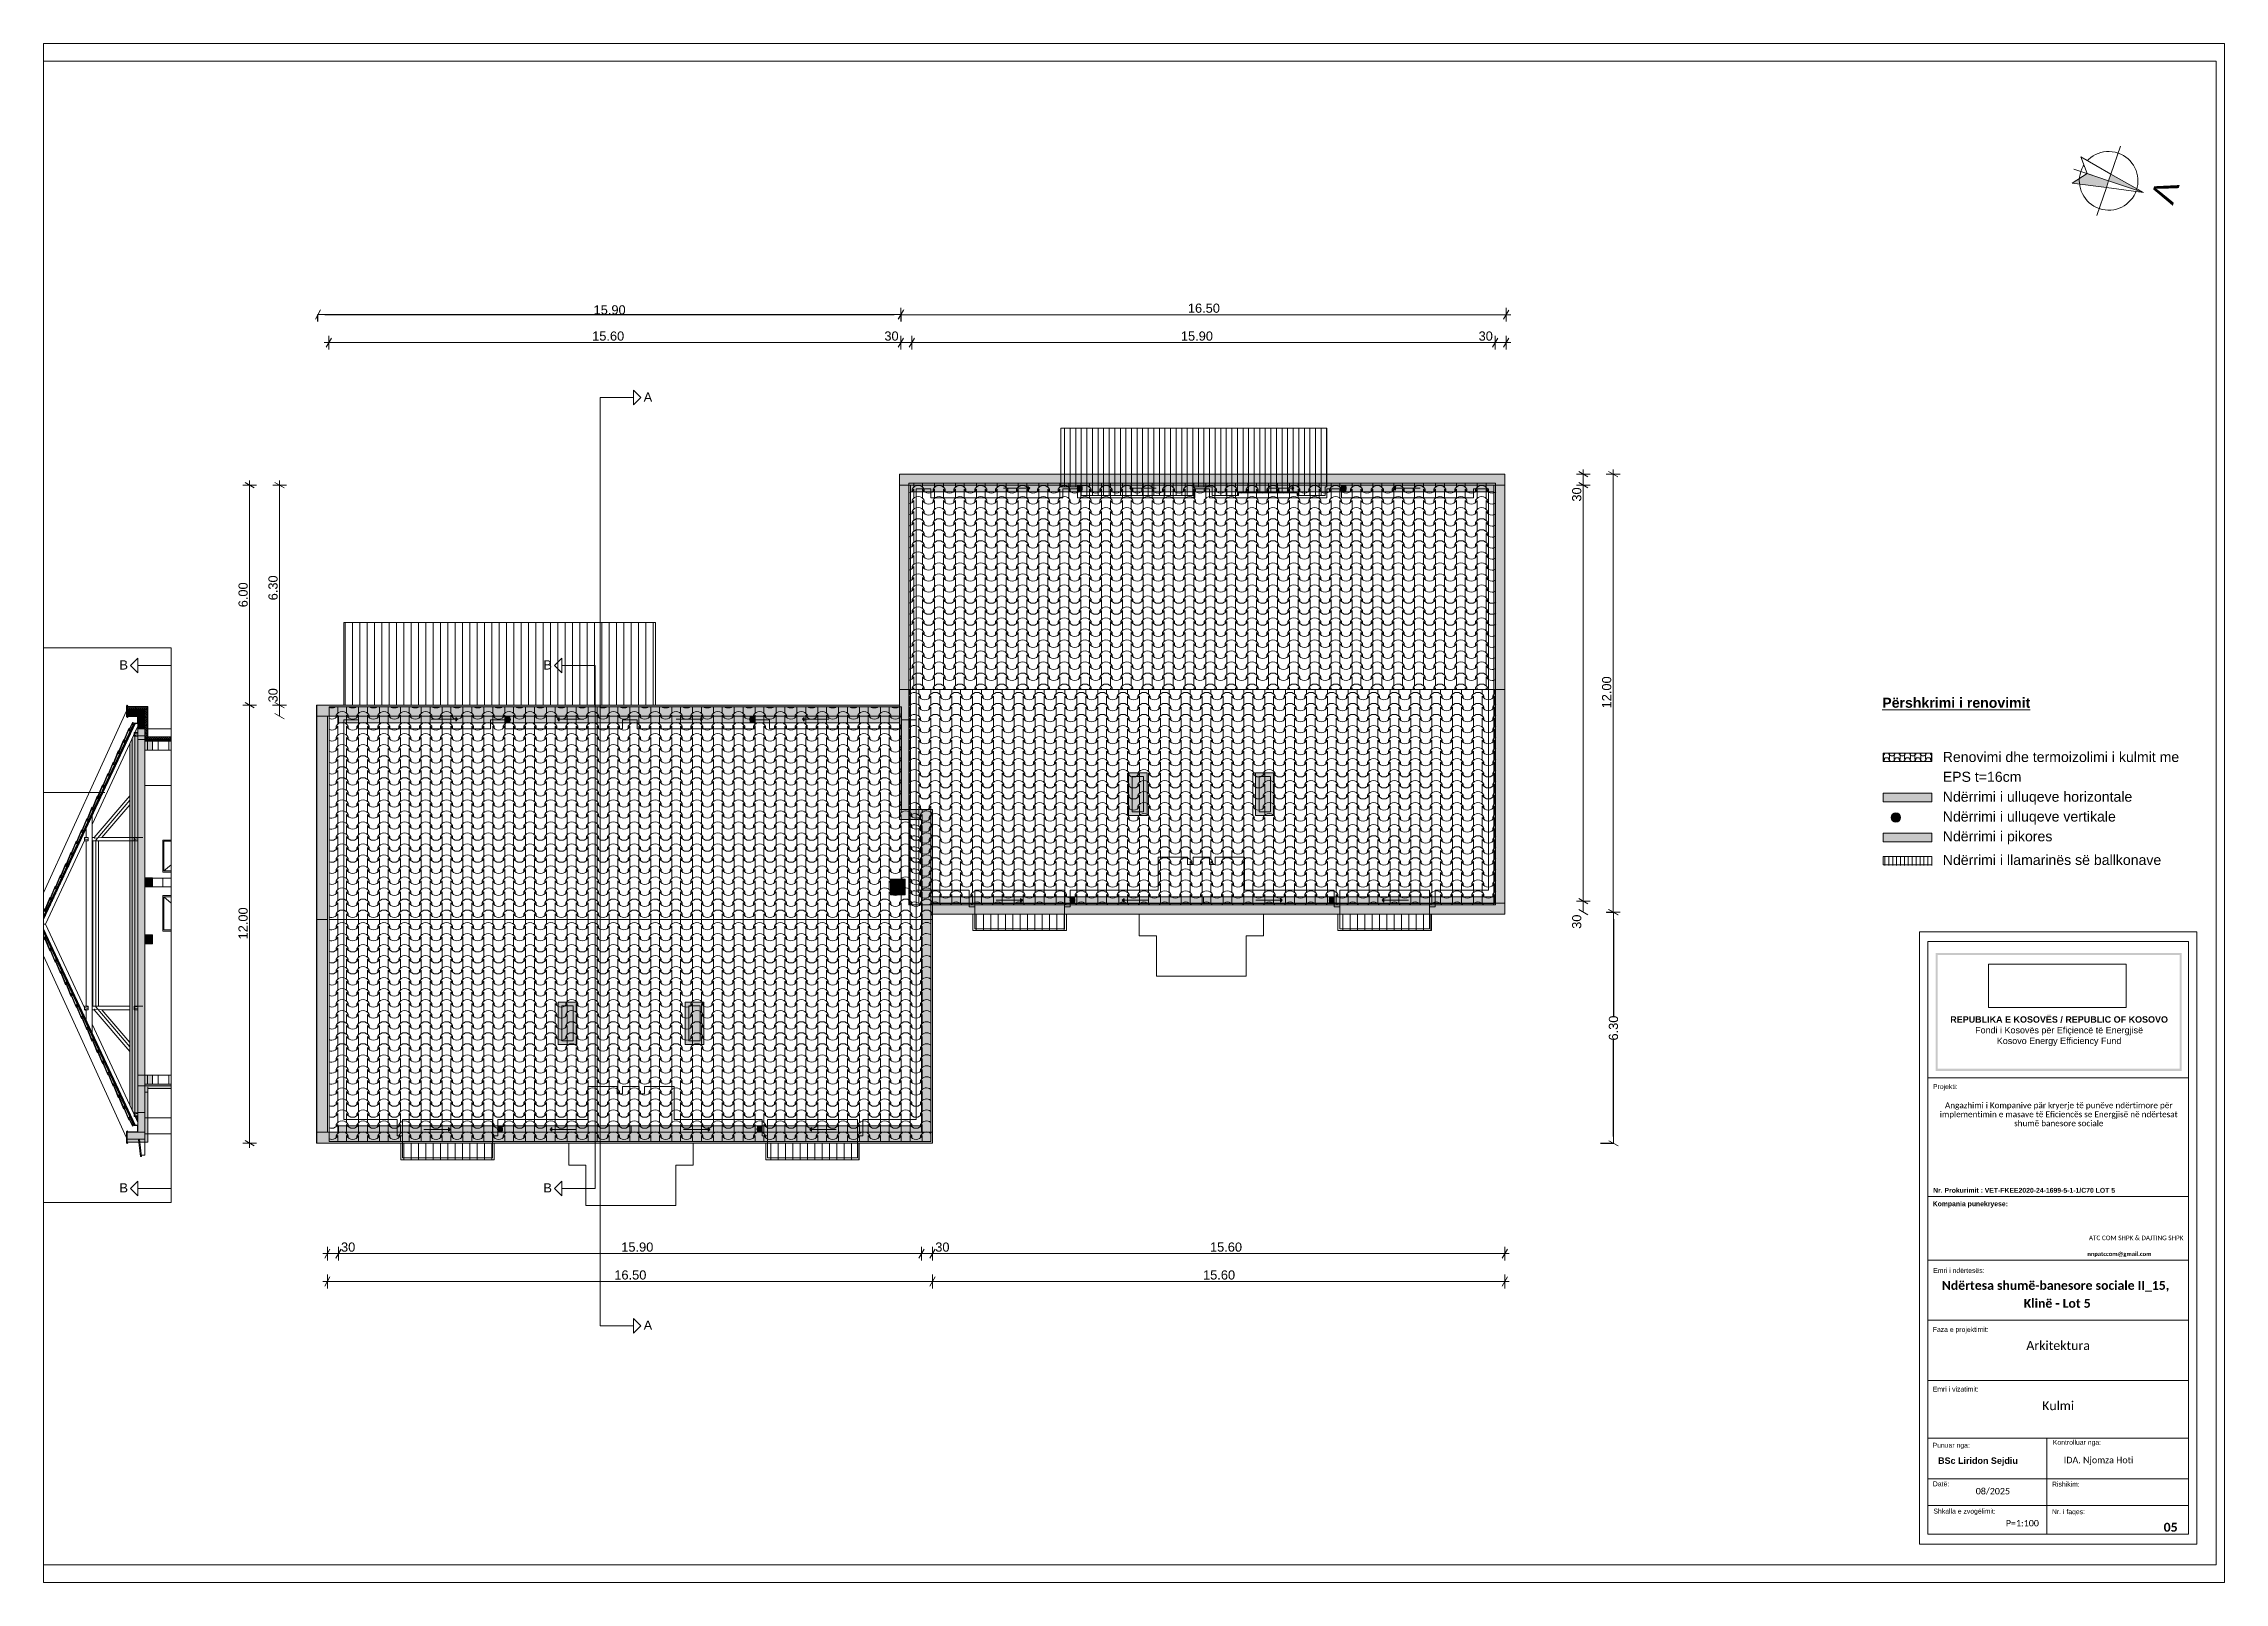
# Paper-space layout 'a2' of a CAD drawing. Header units: feet, sheet in inches. Extents: x 0 to 23.3, y 0 to 16.5.
# The model-space entities are those that its viewports show. They can reach past a viewport. Long polylines and large blocks are cut down to what shows.
import ezdxf
from ezdxf.enums import TextEntityAlignment as Align

# ---------------------------------------------------------------- set-up
doc = ezdxf.new("R2010")
doc.units = ezdxf.units.FT
doc.header["$MEASUREMENT"] = 0
doc.header["$XCLIPFRAME"] = 0
doc.set_wipeout_variables(frame=1)
for name, pattern in [('AStair_dashed', [1800, 800, -1000]), ('Dashed', [282.222223, 141.111112, -141.111112]), ('Dot & Dashed', [335.138881, 176.388884, -88.194442, 0, -70.555556]), ('Long Dashed', [529.166651, 317.499995, -211.666656]), ('Wipeout_Contour', [1000, 0, -1000])]:
    doc.linetypes.add(name, pattern=pattern)
for name, color, linetype, lineweight in [('0_muret e jashtme_Pen_No__1', 7, 'Continuous', 0), ('0_Pen_No__1', 7, 'Continuous', 0), ('2D Drafting - General_Pen_No__1', 7, 'Continuous', 0), ('Annotation - Text_Pen_No__1', 7, 'Continuous', 0), ('Columns_Pen_No__1', 7, 'Continuous', 0), ('Dimensioning - General_Pen_No__1', 7, 'Continuous', 0), ('Dimensioning - General_Pen_No__41', 7, 'Continuous', 0), ('Exterior walls_Pen_No__1', 7, 'Continuous', 0), ('Exterior walls_Pen_No__6', 5, 'Continuous', 0), ('Interior - Furniture _Pen_No__1', 7, 'Continuous', 0), ('Model Unit - Zone_Pen_No__101', 252, 'Continuous', 0), ('Shell - Roof_Pen_No__1', 7, 'Continuous', 0), ('Shell - Roof_Pen_No__2', 8, 'Continuous', 0), ('Shell - Roof_Pen_No__20', 1, 'Continuous', 0), ('Shell - Roof_Pen_No__21', 7, 'Continuous', 0), ('Structural - Bearing_Pen_No__1', 7, 'Continuous', 0), ('Structural - Bearing_Pen_No__120', 7, 'Continuous', 0), ('Structural - Bearing_Pen_No__13', 54, 'Continuous', 0), ('Structural - Bearing_Pen_No__2', 8, 'Continuous', 0), ('Text blocks_Pen_No__1', 7, 'Continuous', 0), ('Text blocks_Pen_No__20', 1, 'Continuous', 0)]:
    doc.layers.add(name, color=color, linetype=linetype, lineweight=lineweight)
for name, color, linetype, lineweight, true_color in [('0_muret e jashtme_Pen_No__14', 7, 'Continuous', 0, 0xbd8b17), ('2D Drafting - General_Pen_No__82', 7, 'Continuous', 0, 0xaaaaaa), ('Exterior walls_Pen_No__61', 7, 'Continuous', 0, 0x6a6a6a), ('Exterior walls_Pen_No__85', 7, 'Continuous', 0, 0x80c2ff), ('Shell - Roof_Pen_No__61', 7, 'Continuous', 0, 0x6a6a6a), ('Shell - Roof_Pen_No__62', 7, 'Continuous', 0, 0xaaaaaa), ('Structural - Bearing_Pen_No__102', 7, 'Continuous', 0, 0xcccccc), ('Structural - Bearing_Pen_No__107', 7, 'Continuous', 0, 0xaaaaaa), ('Structural - Bearing_Pen_No__112', 7, 'Continuous', 0, 0xd5aaaa), ('Structural - Bearing_Pen_No__14', 7, 'Continuous', 0, 0xbd8b17), ('Structural - Bearing_Pen_No__65', 7, 'Continuous', 0, 0x80c2ff), ('Structural - Bearing_Pen_No__82', 7, 'Continuous', 0, 0xaaaaaa), ('Structural - Bearing_Pen_No__86', 7, 'Continuous', 0, 0x5555ff)]:
    doc.layers.add(name, color=color, linetype=linetype, lineweight=lineweight, true_color=true_color)
for name, color, linetype in [('Columns', 7, 'Continuous'), ('Dimensioning - General', 7, 'Continuous'), ('Drawing & Figure', 7, 'Continuous'), ('Exterior walls', 7, 'Continuous'), ('Interior - Furniture', 7, 'Continuous'), ('Shell - Roof', 7, 'Continuous'), ('Structural - Bearing', 7, 'Continuous')]:
    doc.layers.add(name, color=color, linetype=linetype)
doc.styles.add('GENERATED_STYLE_1', font='arialbd.ttf')
doc.styles.add('GENERATED_STYLE_2', font='arial.ttf')
doc.styles.add('GENERATED_STYLE_3', font='calibri.ttf')
doc.styles.add('GENERATED_STYLE_4', font='calibril.ttf')
doc.styles.add('GENERATED_STYLE_5', font='calibrib.ttf')
doc.styles.add('GENERATED_STYLE_6', font='ARIALN.TTF')
doc.dimstyles.new('GENERATED_STYLE__1', dxfattribs={"dimtxt": 250, "dimasz": 190, "dimexe": 0.18, "dimexo": 3, "dimgap": 0.09, "dimtad": 1, "dimlfac": 0.001, "dimzin": 0, "dimdsep": 46, "dimtxsty": 'GENERATED_STYLE_2', "dimblk": 'ARROWHEAD_2', "dimblk1": 'ARROWHEAD_2', "dimblk2": 'ARROWHEAD_2', "dimcen": 0.09, "dimclrd": 7, "dimclre": 7, "dimclrt": 7, "dimadec": 0, "dimazin": 0, "dimtfac": 1, "dimtdec": 4, "dimtmove": 0, "dimatfit": 3, "dimfxl": 1, "dimtolj": 1, "dimtzin": 0, "dimarcsym": 0})
doc.dimstyles.new('GENERATED_STYLE__2', dxfattribs={"dimtxt": 250, "dimasz": 190, "dimexe": 0.18, "dimexo": 3, "dimgap": 0.09, "dimtad": 1, "dimtih": 1, "dimtoh": 1, "dimlfac": 0.001, "dimzin": 0, "dimdsep": 46, "dimtxsty": 'GENERATED_STYLE_2', "dimblk": 'ARROWHEAD_2', "dimblk1": 'ARROWHEAD_2', "dimblk2": 'ARROWHEAD_2', "dimcen": 0.09, "dimclrd": 7, "dimclre": 7, "dimclrt": 7, "dimadec": 0, "dimazin": 0, "dimtfac": 1, "dimtdec": 4, "dimtmove": 0, "dimatfit": 3, "dimfxl": 1, "dimtolj": 1, "dimtzin": 0, "dimarcsym": 0})
picture_1 = doc.add_image_def('image1.png', size_in_pixel=(354, 134))
pattern_1 = [(90, (2247653.822, -76424.967), (-34.6410162, 0), [20, -40]), (90, (2247636.502, -76394.967), (-34.6410162, 0), [20, -40]), (150, (2247653.822, -76404.967), (17.320508, 30), [20, -40]), (150, (2247619.18, -76404.967), (17.320508, 30), [20, -40]), (210, (2247653.822, -76424.967), (-17.320508, 30), [20, -40]), (210, (2247619.18, -76424.967), (-17.320508, 30), [20, -40])]
pattern_2 = [(90, (2247653.82, -76424.97), (-200, 0), [])]
pattern_3 = [(10, (2247653.822, -76424.967), (-7.8141678, 44.3163477), [])]

psp = doc.layouts.new('a2')

msp = doc.modelspace()

# ---------------------------------------------------------------- texts
at = {"layer": 'Annotation - Text_Pen_No__1', "color": 7}
for s, height, style, p in [('Ndërtesa shumë-banesore sociale II_15,', 242.5, 'GENERATED_STYLE_5', (2847580.862, -60154.321)), ('Klinë - Lot 5', 242.5, 'GENERATED_STYLE_5', (2849815.126, -60643.706)), ('IDA. Njomza Hoti', 175, 'GENERATED_STYLE_3', (2850906.016, -64883.18))]:
    msp.add_text(s, height=height, dxfattribs=dict(at, style=style)).set_placement(p)
at = {"layer": 'Annotation - Text_Pen_No__1', "color": 7, "linetype": 'Continuous', "lineweight": 0, "insert": (2795837.109, -46502.007), "char_height": 145.37823, "attachment_point": 7, "rotation": 90, "line_spacing_factor": 1.100957, "style": 'GENERATED_STYLE_6'}
msp.add_mtext('\\A1;    \\P      \\P      Mbulesa tjegulla \\P      Listella 3/5cm\\P      Kontra listella  1/5cm\\P      Foli antikondenzuese\\P      Dërrasa t=2.5cm\\P      {\\c2203138;Mahija 10/14cm}', dxfattribs=at)
at = {"layer": 'Annotation - Text_Pen_No__1', "color": 7, "linetype": 'Continuous', "lineweight": 0, "attachment_point": 2}
for s, insert, char_height, style in [('\\A1;REPUBLIKA E KOSOVËS / REPUBLIC OF KOSOVO\\P{\\fArial|b0|i0|c0|p34;Fondi i Kosovës për Efiçiencë të Energjisë\\PKosovo Energy Efficiency Fund\\P}', (2850778.013, -52693.432), 175, 'GENERATED_STYLE_1'), ('\\A1;Arkitektura', (2850751.549, -61550.826), 242.5, 'GENERATED_STYLE_3'), ('\\A1;Kulmi', (2850751.549, -63192.951), 242.5, 'GENERATED_STYLE_3'), ('\\A1;08/2025', (2848972.725, -65556.863), 175, 'GENERATED_STYLE_3'), ('\\A1;P=1:100', (2849776.467, -66431.425), 175, 'GENERATED_STYLE_3'), ('\\A1; 05', (2853776.416, -66508.088), 242.5, 'GENERATED_STYLE_5')]:
    msp.add_mtext(s, dxfattribs=dict(at, insert=insert, char_height=char_height, style=style))
at = {"layer": 'Annotation - Text_Pen_No__1', "color": 7, "linetype": 'Continuous', "lineweight": 5, "insert": (2850768.515, -55041.768), "char_height": 160, "width": 6797.99537, "attachment_point": 2, "line_spacing_factor": 0.919632, "style": 'GENERATED_STYLE_5'}
msp.add_mtext('\\A1;{\\fCalibri Light|b0|i0|c0|p34;Angazhimi i Kompanive pär kryerje të punëve ndërtimore për implementimin e masave të Eficiencës se Energjisë në ndërtesat shumë banesore sociale}', dxfattribs=at)
at = {"layer": 'Annotation - Text_Pen_No__1', "color": 7, "linetype": 'Continuous', "lineweight": 5, "attachment_point": 2}
for s, insert, char_height, style in [('\\A1;ATC COM SHPK & DAJTING SHPK ', (2852878.607, -58675.523), 125, 'GENERATED_STYLE_4'), ('\\A1;BSc Liridon Sejdiu', (2848566.508, -64724.821), 175, 'GENERATED_STYLE_1')]:
    msp.add_mtext(s, dxfattribs=dict(at, insert=insert, char_height=char_height, style=style))
at = {"layer": 'Dimensioning - General', "color": 7, "lineweight": 0, "char_height": 250, "attachment_point": 7, "rotation": 90, "style": 'GENERATED_STYLE_2'}
for s, insert in [('\\A1;30', (2837755.79, -38660.229)), ('\\A1;6.30', (2802214.787, -41351.407)), ('\\A1;30', (2802214.787, -44136.299)), ('\\A1;12.00', (2838571.517, -44298.407)), ('\\A1;12.00', (2801399.06, -50598.407)), ('\\A1;30', (2837755.79, -50310.229))]:
    msp.add_mtext(s, dxfattribs=dict(at, insert=insert))
at = {"layer": 'Dimensioning - General', "color": 7, "lineweight": 0, "char_height": 250, "attachment_point": 7, "style": 'GENERATED_STYLE_2'}
for s, insert in [('\\A1;30', (2803940.423, -59116.605)), ('\\A1;15.90', (2811580.459, -59116.605))]:
    msp.add_mtext(s, dxfattribs=dict(at, insert=insert))
at = {"layer": 'Dimensioning - General_Pen_No__41', "color": 7, "linetype": 'Continuous', "lineweight": 0, "attachment_point": 7}
for s, insert, char_height, style in [('\\A1;{\\LPërshkrimi i renovimit}', (2845957.663, -44285.348), 275, 'GENERATED_STYLE_1'), ('\\A1;Projekti:', (2847339.908, -54717.746), 133.375, 'GENERATED_STYLE_2'), ('\\A1;Kompania punekryese:', (2847333.07, -57914.223), 133.375, 'GENERATED_STYLE_1'), ('\\A1;Emri i ndërtesës:', (2847347.565, -59695.295), 133.375, 'GENERATED_STYLE_2'), ('\\A1;Faza e projektimit:', (2847333.368, -61342.271), 133.375, 'GENERATED_STYLE_2'), ('\\A1;Emri i vizatimit:', (2847333.833, -62930.548), 133.375, 'GENERATED_STYLE_2'), ('\\A1;Punuar nga:', (2847329.673, -64499.11), 133.375, 'GENERATED_STYLE_2'), ('\\A1;Kontrolluar nga:', (2850607.31, -64420.397), 133.375, 'GENERATED_STYLE_2'), ('\\A1;Datë:', (2847337.678, -65513.896), 133.375, 'GENERATED_STYLE_2'), ('\\A1;Rishikim:', (2850585.516, -65522.118), 133.375, 'GENERATED_STYLE_2'), ('\\A1;Shkalla e zvogëlimit:', (2847352.512, -66296.499), 133.375, 'GENERATED_STYLE_2'), ('\\A1;Nr. i faqes:', (2850584.332, -66312.095), 133.375, 'GENERATED_STYLE_2')]:
    msp.add_mtext(s, dxfattribs=dict(at, insert=insert, char_height=char_height, style=style))
at = {"layer": 'Dimensioning - General_Pen_No__41', "color": 7, "linetype": 'Continuous', "lineweight": 5, "insert": (2847343.655, -57511.339), "char_height": 133.375, "attachment_point": 7, "style": 'GENERATED_STYLE_1'}
msp.add_mtext('\\A1;Nr. Prokurimit : VET-FKEE2020-24-1699-5-1-1/C70 LOT 5', dxfattribs=at)
at = {"layer": 'Dimensioning - General_Pen_No__41', "color": 7, "linetype": 'Continuous', "lineweight": 5, "insert": (2851548.656, -59262.732), "char_height": 115, "attachment_point": 7, "line_spacing_factor": 0.922253, "style": 'GENERATED_STYLE_1'}
msp.add_mtext('\\A1;\\pt737.29,1517,2350.4,3281.9;{\\fCalibri|b1|i0|c0|p34;nnpatccom@gmail.com}', dxfattribs=at)
at = {"layer": 'Text blocks_Pen_No__1', "color": 7, "style": 'GENERATED_STYLE_2'}
for s, p in [('Renovimi dhe termoizolimi i kulmit me', (2847605.906, -45760.381)), ('EPS t=16cm', (2847605.719, -46301.146)), ('Ndërrimi i ulluqeve horizontale', (2847606.844, -46843.574)), ('Ndërrimi i ulluqeve vertikale', (2847606.844, -47383.978)), ('Ndërrimi i pikores', (2847606.844, -47924.381)), ('Ndërrimi i llamarinës së ballkonave', (2847606.844, -48568.095))]:
    msp.add_text(s, height=275, dxfattribs=at).set_placement(p)
at = {"layer": 'Text blocks_Pen_No__20', "color": 1, "linetype": 'Continuous', "lineweight": 0, "char_height": 250, "attachment_point": 1, "style": 'GENERATED_STYLE_2'}
for s, insert in [('\\A1;A', (2812190.809, -35682.269)), ('\\A1;B', (2797900.16, -42988.761)), ('\\A1;B', (2809457.739, -42988.761)), ('\\A1;B', (2797900.16, -57249.535)), ('\\A1;B', (2809457.739, -57249.535)), ('\\A1;A', (2812190.809, -60993.426))]:
    msp.add_mtext(s, dxfattribs=dict(at, insert=insert))

# ---------------------------------------------------------------- blocks, each defined once
blk = doc.blocks.new('*X1', base_point=(2247654, -76425))
at = {"layer": 'Structural - Bearing_Pen_No__82', "color": 253, "linetype": 'Continuous', "lineweight": 0, "true_color": 0xaaaaaa}
for p, q in [((2803808, -50293), (2803808, -50237)), ((2803852, -50180), (2803852, -50059)), ((2803852, -50359), (2803852, -50237)), ((2803852, -50481), (2803852, -50359)), ((2804092, -50180), (2804092, -50059)), ((2804092, -50359), (2804092, -50237)), ((2804092, -50481), (2804092, -50359)), ((2804136, -50293), (2804136, -50237)), ((2804376, -50293), (2804376, -50237)), ((2804420, -50180), (2804420, -50059)), ((2804420, -50359), (2804420, -50237)), ((2804420, -50481), (2804420, -50359)), ((2804661, -50180), (2804661, -50059)), ((2804661, -50359), (2804661, -50237)), ((2804661, -50481), (2804661, -50359)), ((2804705, -50293), (2804705, -50237)), ((2804945, -50293), (2804945, -50237)), ((2804989, -50180), (2804989, -50059)), ((2804989, -50359), (2804989, -50237)), ((2804989, -50481), (2804989, -50359)), ((2805230, -50180), (2805230, -50059)), ((2805230, -50359), (2805230, -50237)), ((2805230, -50481), (2805230, -50359)), ((2805274, -50293), (2805274, -50237)), ((2805514, -50293), (2805514, -50237)), ((2805558, -50180), (2805558, -50059)), ((2805558, -50359), (2805558, -50237)), ((2805558, -50481), (2805558, -50359)), ((2805799, -50180), (2805799, -50059)), ((2805799, -50359), (2805799, -50237)), ((2805799, -50481), (2805799, -50359)), ((2805843, -50293), (2805843, -50237)), ((2806083, -50293), (2806083, -50237)), ((2806127, -50180), (2806127, -50059)), ((2806127, -50359), (2806127, -50237)), ((2806127, -50481), (2806127, -50359)), ((2806368, -50180), (2806368, -50059)), ((2806368, -50359), (2806368, -50237)), ((2806368, -50481), (2806368, -50359)), ((2806412, -50293), (2806412, -50237)), ((2806652, -50293), (2806652, -50237)), ((2806696, -50180), (2806696, -50059)), ((2806696, -50359), (2806696, -50237)), ((2806696, -50481), (2806696, -50359)), ((2806937, -50180), (2806937, -50059)), ((2806937, -50359), (2806937, -50237)), ((2806937, -50481), (2806937, -50359)), ((2806981, -50293), (2806981, -50237)), ((2807221, -50293), (2807221, -50237)), ((2807265, -50180), (2807265, -50059)), ((2807265, -50359), (2807265, -50237)), ((2807265, -50481), (2807265, -50359)), ((2807506, -50180), (2807506, -50059)), ((2807506, -50359), (2807506, -50237)), ((2807506, -50481), (2807506, -50359)), ((2807550, -50293), (2807550, -50237)), ((2807790, -50293), (2807790, -50237)), ((2807834, -50180), (2807834, -50059)), ((2807834, -50359), (2807834, -50237)), ((2807834, -50481), (2807834, -50359)), ((2808075, -50180), (2808075, -50059)), ((2808075, -50359), (2808075, -50237)), ((2808075, -50481), (2808075, -50359)), ((2808119, -50293), (2808119, -50237)), ((2808359, -50293), (2808359, -50237)), ((2808403, -50180), (2808403, -50059)), ((2808403, -50359), (2808403, -50237)), ((2808403, -50481), (2808403, -50359)), ((2808644, -50180), (2808644, -50059)), ((2808644, -50359), (2808644, -50237)), ((2808644, -50481), (2808644, -50359)), ((2808688, -50293), (2808688, -50237)), ((2808928, -50293), (2808928, -50237)), ((2808972, -50180), (2808972, -50059)), ((2808972, -50359), (2808972, -50237)), ((2808972, -50481), (2808972, -50359)), ((2809213, -50180), (2809213, -50059)), ((2809213, -50359), (2809213, -50237)), ((2809213, -50481), (2809213, -50359)), ((2809257, -50293), (2809257, -50237)), ((2809497, -50293), (2809497, -50237)), ((2809541, -50180), (2809541, -50059)), ((2809541, -50359), (2809541, -50237)), ((2809541, -50481), (2809541, -50359)), ((2809782, -50180), (2809782, -50059)), ((2809782, -50359), (2809782, -50237)), ((2809782, -50481), (2809782, -50359)), ((2809826, -50293), (2809826, -50237)), ((2810066, -50293), (2810066, -50237)), ((2810110, -50180), (2810110, -50059)), ((2810110, -50359), (2810110, -50237)), ((2810110, -50481), (2810110, -50359)), ((2810351, -50180), (2810351, -50059)), ((2810351, -50359), (2810351, -50237)), ((2810351, -50481), (2810351, -50359)), ((2810395, -50293), (2810395, -50237)), ((2810635, -50293), (2810635, -50237)), ((2810679, -50180), (2810679, -50059)), ((2810679, -50359), (2810679, -50237)), ((2810679, -50481), (2810679, -50359)), ((2810920, -50180), (2810920, -50059)), ((2810920, -50359), (2810920, -50237)), ((2810920, -50481), (2810920, -50359)), ((2810964, -50293), (2810964, -50237)), ((2811204, -50293), (2811204, -50237)), ((2811248, -50180), (2811248, -50059)), ((2811248, -50359), (2811248, -50237)), ((2811248, -50481), (2811248, -50359)), ((2811488, -50180), (2811488, -50059)), ((2811488, -50359), (2811488, -50237)), ((2811488, -50481), (2811488, -50359)), ((2811532, -50293), (2811532, -50237)), ((2811773, -50293), (2811773, -50237)), ((2811817, -50180), (2811817, -50059)), ((2811817, -50359), (2811817, -50237)), ((2811817, -50481), (2811817, -50359)), ((2812057, -50180), (2812057, -50059)), ((2812057, -50359), (2812057, -50237)), ((2812057, -50481), (2812057, -50359)), ((2812101, -50293), (2812101, -50237)), ((2812342, -50293), (2812342, -50237)), ((2812386, -50180), (2812386, -50059)), ((2812386, -50359), (2812386, -50237)), ((2812386, -50481), (2812386, -50359)), ((2812626, -50180), (2812626, -50059)), ((2812626, -50359), (2812626, -50237)), ((2812626, -50481), (2812626, -50359)), ((2812670, -50293), (2812670, -50237)), ((2812911, -50293), (2812911, -50237)), ((2812955, -50180), (2812955, -50059)), ((2812955, -50359), (2812955, -50237)), ((2812955, -50481), (2812955, -50359)), ((2813195, -50180), (2813195, -50059)), ((2813195, -50359), (2813195, -50237)), ((2813195, -50481), (2813195, -50359)), ((2813239, -50293), (2813239, -50237)), ((2813480, -50293), (2813480, -50237)), ((2813524, -50180), (2813524, -50059)), ((2813524, -50359), (2813524, -50237)), ((2813524, -50481), (2813524, -50359)), ((2813764, -50180), (2813764, -50059)), ((2813764, -50359), (2813764, -50237)), ((2813764, -50481), (2813764, -50359)), ((2813808, -50293), (2813808, -50237)), ((2814049, -50293), (2814049, -50237)), ((2814093, -50180), (2814093, -50059)), ((2814093, -50359), (2814093, -50237)), ((2814093, -50481), (2814093, -50359)), ((2814333, -50180), (2814333, -50059)), ((2814333, -50359), (2814333, -50237)), ((2814333, -50481), (2814333, -50359)), ((2814377, -50293), (2814377, -50237)), ((2814618, -50293), (2814618, -50237)), ((2814662, -50180), (2814662, -50059)), ((2814662, -50359), (2814662, -50237)), ((2814662, -50481), (2814662, -50359)), ((2814902, -50180), (2814902, -50059)), ((2814902, -50359), (2814902, -50237)), ((2814902, -50481), (2814902, -50359)), ((2814946, -50293), (2814946, -50237)), ((2815187, -50293), (2815187, -50237)), ((2815231, -50180), (2815231, -50059)), ((2815231, -50359), (2815231, -50237)), ((2815231, -50481), (2815231, -50359)), ((2815471, -50180), (2815471, -50059)), ((2815471, -50359), (2815471, -50237)), ((2815471, -50481), (2815471, -50359)), ((2815515, -50293), (2815515, -50237)), ((2815756, -50293), (2815756, -50237)), ((2815800, -50180), (2815800, -50059)), ((2815800, -50359), (2815800, -50237)), ((2815800, -50481), (2815800, -50359)), ((2816040, -50180), (2816040, -50059)), ((2816040, -50359), (2816040, -50237)), ((2816040, -50481), (2816040, -50359)), ((2816084, -50293), (2816084, -50237)), ((2816325, -50293), (2816325, -50237)), ((2816369, -50180), (2816369, -50059)), ((2816369, -50359), (2816369, -50237)), ((2816369, -50481), (2816369, -50359)), ((2816609, -50180), (2816609, -50059)), ((2816609, -50359), (2816609, -50237)), ((2816609, -50481), (2816609, -50359)), ((2816653, -50293), (2816653, -50237)), ((2816894, -50293), (2816894, -50237)), ((2816938, -50180), (2816938, -50059)), ((2816938, -50359), (2816938, -50237)), ((2816938, -50481), (2816938, -50359)), ((2817178, -50180), (2817178, -50059)), ((2817178, -50359), (2817178, -50237)), ((2817178, -50481), (2817178, -50359)), ((2817222, -50293), (2817222, -50237)), ((2817463, -50293), (2817463, -50237)), ((2817507, -50180), (2817507, -50059)), ((2817507, -50359), (2817507, -50237)), ((2817507, -50481), (2817507, -50359)), ((2817747, -50180), (2817747, -50059)), ((2817747, -50359), (2817747, -50237)), ((2817747, -50481), (2817747, -50359)), ((2817791, -50293), (2817791, -50237)), ((2818032, -50293), (2818032, -50237)), ((2818076, -50180), (2818076, -50059)), ((2818076, -50359), (2818076, -50237)), ((2818076, -50481), (2818076, -50359)), ((2818316, -50180), (2818316, -50059)), ((2818316, -50359), (2818316, -50237)), ((2818316, -50481), (2818316, -50359)), ((2818360, -50293), (2818360, -50237)), ((2818600, -50293), (2818600, -50237)), ((2818644, -50180), (2818644, -50059)), ((2818644, -50359), (2818644, -50237)), ((2818644, -50481), (2818644, -50359)), ((2818885, -50180), (2818885, -50059)), ((2818885, -50359), (2818885, -50237)), ((2818885, -50481), (2818885, -50359)), ((2818929, -50293), (2818929, -50237)), ((2819169, -50293), (2819169, -50237)), ((2819213, -50180), (2819213, -50059)), ((2819213, -50359), (2819213, -50237)), ((2819213, -50481), (2819213, -50359)), ((2819454, -50180), (2819454, -50059)), ((2819454, -50359), (2819454, -50237)), ((2819454, -50481), (2819454, -50359)), ((2819498, -50293), (2819498, -50237)), ((2819738, -50293), (2819738, -50237)), ((2819782, -50180), (2819782, -50059)), ((2819782, -50359), (2819782, -50237)), ((2819782, -50481), (2819782, -50359)), ((2803808, -50594), (2803808, -50538)), ((2803808, -50895), (2803808, -50839)), ((2803852, -50660), (2803852, -50538)), ((2803852, -50782), (2803852, -50660)), ((2803852, -50961), (2803852, -50839)), ((2803852, -51083), (2803852, -50961)), ((2804092, -50660), (2804092, -50538)), ((2804092, -50782), (2804092, -50660)), ((2804092, -50961), (2804092, -50839)), ((2804092, -51083), (2804092, -50961)), ((2804136, -50594), (2804136, -50538)), ((2804136, -50895), (2804136, -50839)), ((2804376, -50594), (2804376, -50538)), ((2804376, -50895), (2804376, -50839)), ((2804420, -50660), (2804420, -50538)), ((2804420, -50782), (2804420, -50660)), ((2804420, -50961), (2804420, -50839)), ((2804420, -51083), (2804420, -50961)), ((2804661, -50660), (2804661, -50538)), ((2804661, -50782), (2804661, -50660)), ((2804661, -50961), (2804661, -50839)), ((2804661, -51083), (2804661, -50961)), ((2804705, -50594), (2804705, -50538)), ((2804705, -50895), (2804705, -50839)), ((2804945, -50594), (2804945, -50538)), ((2804945, -50895), (2804945, -50839)), ((2804989, -50660), (2804989, -50538)), ((2804989, -50782), (2804989, -50660)), ((2804989, -50961), (2804989, -50839)), ((2804989, -51083), (2804989, -50961)), ((2805230, -50660), (2805230, -50538)), ((2805230, -50782), (2805230, -50660)), ((2805230, -50961), (2805230, -50839)), ((2805230, -51083), (2805230, -50961)), ((2805274, -50594), (2805274, -50538)), ((2805274, -50895), (2805274, -50839)), ((2805514, -50594), (2805514, -50538)), ((2805514, -50895), (2805514, -50839)), ((2805558, -50660), (2805558, -50538)), ((2805558, -50782), (2805558, -50660)), ((2805558, -50961), (2805558, -50839)), ((2805558, -51083), (2805558, -50961)), ((2805799, -50660), (2805799, -50538)), ((2805799, -50782), (2805799, -50660)), ((2805799, -50961), (2805799, -50839)), ((2805799, -51083), (2805799, -50961)), ((2805843, -50594), (2805843, -50538)), ((2805843, -50895), (2805843, -50839)), ((2806083, -50594), (2806083, -50538)), ((2806083, -50895), (2806083, -50839)), ((2806127, -50660), (2806127, -50538)), ((2806127, -50782), (2806127, -50660)), ((2806127, -50961), (2806127, -50839)), ((2806127, -51083), (2806127, -50961)), ((2806368, -50660), (2806368, -50538)), ((2806368, -50782), (2806368, -50660)), ((2806368, -50961), (2806368, -50839)), ((2806368, -51083), (2806368, -50961)), ((2806412, -50594), (2806412, -50538)), ((2806412, -50895), (2806412, -50839)), ((2806652, -50594), (2806652, -50538)), ((2806652, -50895), (2806652, -50839)), ((2806696, -50660), (2806696, -50538)), ((2806696, -50782), (2806696, -50660)), ((2806696, -50961), (2806696, -50839)), ((2806696, -51083), (2806696, -50961)), ((2806937, -50660), (2806937, -50538)), ((2806937, -50782), (2806937, -50660)), ((2806937, -50961), (2806937, -50839)), ((2806937, -51083), (2806937, -50961)), ((2806981, -50594), (2806981, -50538)), ((2806981, -50895), (2806981, -50839)), ((2807221, -50594), (2807221, -50538)), ((2807221, -50895), (2807221, -50839)), ((2807265, -50660), (2807265, -50538)), ((2807265, -50782), (2807265, -50660)), ((2807265, -50961), (2807265, -50839)), ((2807265, -51083), (2807265, -50961)), ((2807506, -50660), (2807506, -50538)), ((2807506, -50782), (2807506, -50660)), ((2807506, -50961), (2807506, -50839)), ((2807506, -51083), (2807506, -50961)), ((2807550, -50594), (2807550, -50538)), ((2807550, -50895), (2807550, -50839)), ((2807790, -50594), (2807790, -50538)), ((2807790, -50895), (2807790, -50839)), ((2807834, -50660), (2807834, -50538)), ((2807834, -50782), (2807834, -50660)), ((2807834, -50961), (2807834, -50839)), ((2807834, -51083), (2807834, -50961)), ((2808075, -50660), (2808075, -50538)), ((2808075, -50782), (2808075, -50660)), ((2808075, -50961), (2808075, -50839)), ((2808075, -51083), (2808075, -50961)), ((2808119, -50594), (2808119, -50538)), ((2808119, -50895), (2808119, -50839)), ((2808359, -50594), (2808359, -50538)), ((2808359, -50895), (2808359, -50839)), ((2808403, -50660), (2808403, -50538)), ((2808403, -50782), (2808403, -50660)), ((2808403, -50961), (2808403, -50839)), ((2808403, -51083), (2808403, -50961)), ((2808644, -50660), (2808644, -50538)), ((2808644, -50782), (2808644, -50660)), ((2808644, -50961), (2808644, -50839)), ((2808644, -51083), (2808644, -50961)), ((2808688, -50594), (2808688, -50538)), ((2808688, -50895), (2808688, -50839)), ((2808928, -50594), (2808928, -50538)), ((2808928, -50895), (2808928, -50839)), ((2808972, -50660), (2808972, -50538)), ((2808972, -50782), (2808972, -50660)), ((2808972, -50961), (2808972, -50839)), ((2808972, -51083), (2808972, -50961)), ((2809213, -50660), (2809213, -50538)), ((2809213, -50782), (2809213, -50660)), ((2809213, -50961), (2809213, -50839)), ((2809213, -51083), (2809213, -50961)), ((2809257, -50594), (2809257, -50538)), ((2809257, -50895), (2809257, -50839)), ((2809497, -50594), (2809497, -50538)), ((2809497, -50895), (2809497, -50839)), ((2809541, -50660), (2809541, -50538)), ((2809541, -50782), (2809541, -50660)), ((2809541, -50961), (2809541, -50839)), ((2809541, -51083), (2809541, -50961)), ((2809782, -50660), (2809782, -50538)), ((2809782, -50782), (2809782, -50660)), ((2809782, -50961), (2809782, -50839)), ((2809782, -51083), (2809782, -50961)), ((2809826, -50594), (2809826, -50538)), ((2809826, -50895), (2809826, -50839)), ((2810066, -50594), (2810066, -50538)), ((2810066, -50895), (2810066, -50839)), ((2810110, -50660), (2810110, -50538)), ((2810110, -50782), (2810110, -50660)), ((2810110, -50961), (2810110, -50839)), ((2810110, -51083), (2810110, -50961)), ((2810351, -50660), (2810351, -50538)), ((2810351, -50782), (2810351, -50660)), ((2810351, -50961), (2810351, -50839)), ((2810351, -51083), (2810351, -50961)), ((2810395, -50594), (2810395, -50538)), ((2810395, -50895), (2810395, -50839)), ((2810635, -50594), (2810635, -50538)), ((2810635, -50895), (2810635, -50839)), ((2810679, -50660), (2810679, -50538)), ((2810679, -50782), (2810679, -50660)), ((2810679, -50961), (2810679, -50839)), ((2810679, -51083), (2810679, -50961)), ((2810920, -50660), (2810920, -50538)), ((2810920, -50782), (2810920, -50660)), ((2810920, -50961), (2810920, -50839)), ((2810920, -51083), (2810920, -50961)), ((2810964, -50594), (2810964, -50538)), ((2810964, -50895), (2810964, -50839)), ((2811204, -50594), (2811204, -50538)), ((2811204, -50895), (2811204, -50839)), ((2811248, -50660), (2811248, -50538)), ((2811248, -50782), (2811248, -50660)), ((2811248, -50961), (2811248, -50839)), ((2811248, -51083), (2811248, -50961)), ((2811488, -50660), (2811488, -50538)), ((2811488, -50782), (2811488, -50660)), ((2811488, -50961), (2811488, -50839)), ((2811488, -51083), (2811488, -50961)), ((2811532, -50594), (2811532, -50538)), ((2811532, -50895), (2811532, -50839)), ((2811773, -50594), (2811773, -50538)), ((2811773, -50895), (2811773, -50839)), ((2811817, -50660), (2811817, -50538)), ((2811817, -50782), (2811817, -50660)), ((2811817, -50961), (2811817, -50839)), ((2811817, -51083), (2811817, -50961)), ((2812057, -50660), (2812057, -50538)), ((2812057, -50782), (2812057, -50660)), ((2812057, -50961), (2812057, -50839)), ((2812057, -51083), (2812057, -50961)), ((2812101, -50594), (2812101, -50538)), ((2812101, -50895), (2812101, -50839)), ((2812342, -50594), (2812342, -50538)), ((2812342, -50895), (2812342, -50839)), ((2812386, -50660), (2812386, -50538)), ((2812386, -50782), (2812386, -50660)), ((2812386, -50961), (2812386, -50839)), ((2812386, -51083), (2812386, -50961)), ((2812626, -50660), (2812626, -50538)), ((2812626, -50782), (2812626, -50660)), ((2812626, -50961), (2812626, -50839)), ((2812626, -51083), (2812626, -50961)), ((2812670, -50594), (2812670, -50538)), ((2812670, -50895), (2812670, -50839)), ((2812911, -50594), (2812911, -50538)), ((2812911, -50895), (2812911, -50839)), ((2812955, -50660), (2812955, -50538)), ((2812955, -50782), (2812955, -50660)), ((2812955, -50961), (2812955, -50839)), ((2812955, -51083), (2812955, -50961)), ((2813195, -50660), (2813195, -50538)), ((2813195, -50782), (2813195, -50660)), ((2813195, -50961), (2813195, -50839)), ((2813195, -51083), (2813195, -50961)), ((2813239, -50594), (2813239, -50538)), ((2813239, -50895), (2813239, -50839)), ((2813480, -50594), (2813480, -50538)), ((2813480, -50895), (2813480, -50839)), ((2813524, -50660), (2813524, -50538)), ((2813524, -50782), (2813524, -50660)), ((2813524, -50961), (2813524, -50839)), ((2813524, -51083), (2813524, -50961)), ((2813764, -50660), (2813764, -50538)), ((2813764, -50782), (2813764, -50660)), ((2813764, -50961), (2813764, -50839)), ((2813764, -51083), (2813764, -50961)), ((2813808, -50594), (2813808, -50538)), ((2813808, -50895), (2813808, -50839)), ((2814049, -50594), (2814049, -50538)), ((2814049, -50895), (2814049, -50839)), ((2814093, -50660), (2814093, -50538)), ((2814093, -50782), (2814093, -50660)), ((2814093, -50961), (2814093, -50839)), ((2814093, -51083), (2814093, -50961)), ((2814333, -50660), (2814333, -50538)), ((2814333, -50782), (2814333, -50660)), ((2814333, -50961), (2814333, -50839)), ((2814333, -51083), (2814333, -50961)), ((2814377, -50594), (2814377, -50538)), ((2814377, -50895), (2814377, -50839)), ((2814618, -50594), (2814618, -50538)), ((2814618, -50895), (2814618, -50839)), ((2814662, -50660), (2814662, -50538)), ((2814662, -50782), (2814662, -50660)), ((2814662, -50961), (2814662, -50839)), ((2814662, -51083), (2814662, -50961)), ((2814902, -50660), (2814902, -50538)), ((2814902, -50782), (2814902, -50660)), ((2814902, -50961), (2814902, -50839)), ((2814902, -51083), (2814902, -50961)), ((2814946, -50594), (2814946, -50538)), ((2814946, -50895), (2814946, -50839)), ((2815187, -50594), (2815187, -50538)), ((2815187, -50895), (2815187, -50839)), ((2815231, -50660), (2815231, -50538)), ((2815231, -50782), (2815231, -50660)), ((2815231, -50961), (2815231, -50839)), ((2815231, -51083), (2815231, -50961)), ((2815471, -50660), (2815471, -50538)), ((2815471, -50782), (2815471, -50660)), ((2815471, -50961), (2815471, -50839)), ((2815471, -51083), (2815471, -50961)), ((2815515, -50594), (2815515, -50538)), ((2815515, -50895), (2815515, -50839)), ((2815756, -50594), (2815756, -50538)), ((2815756, -50895), (2815756, -50839)), ((2815800, -50660), (2815800, -50538)), ((2815800, -50782), (2815800, -50660)), ((2815800, -50961), (2815800, -50839)), ((2815800, -51083), (2815800, -50961)), ((2816040, -50660), (2816040, -50538)), ((2816040, -50782), (2816040, -50660)), ((2816040, -50961), (2816040, -50839)), ((2816040, -51083), (2816040, -50961)), ((2816084, -50594), (2816084, -50538)), ((2816084, -50895), (2816084, -50839)), ((2816325, -50594), (2816325, -50538)), ((2816325, -50895), (2816325, -50839)), ((2816369, -50660), (2816369, -50538)), ((2816369, -50782), (2816369, -50660)), ((2816369, -50961), (2816369, -50839)), ((2816369, -51083), (2816369, -50961)), ((2816609, -50660), (2816609, -50538)), ((2816609, -50782), (2816609, -50660)), ((2816609, -50961), (2816609, -50839)), ((2816609, -51083), (2816609, -50961)), ((2816653, -50594), (2816653, -50538)), ((2816653, -50895), (2816653, -50839)), ((2816894, -50594), (2816894, -50538)), ((2816894, -50895), (2816894, -50839)), ((2816938, -50660), (2816938, -50538)), ((2816938, -50782), (2816938, -50660)), ((2816938, -50961), (2816938, -50839)), ((2816938, -51083), (2816938, -50961)), ((2817178, -50660), (2817178, -50538)), ((2817178, -50782), (2817178, -50660)), ((2817178, -50961), (2817178, -50839)), ((2817178, -51083), (2817178, -50961)), ((2817222, -50594), (2817222, -50538)), ((2817222, -50895), (2817222, -50839)), ((2817463, -50594), (2817463, -50538)), ((2817463, -50895), (2817463, -50839)), ((2817507, -50660), (2817507, -50538)), ((2817507, -50782), (2817507, -50660)), ((2817507, -50961), (2817507, -50839)), ((2817507, -51083), (2817507, -50961)), ((2817747, -50660), (2817747, -50538)), ((2817747, -50782), (2817747, -50660)), ((2817747, -50961), (2817747, -50839)), ((2817747, -51083), (2817747, -50961)), ((2817791, -50594), (2817791, -50538)), ((2817791, -50895), (2817791, -50839)), ((2818032, -50594), (2818032, -50538)), ((2818032, -50895), (2818032, -50839)), ((2818076, -50660), (2818076, -50538)), ((2818076, -50782), (2818076, -50660)), ((2818076, -50961), (2818076, -50839)), ((2818076, -51083), (2818076, -50961)), ((2818316, -50660), (2818316, -50538)), ((2818316, -50782), (2818316, -50660)), ((2818316, -50961), (2818316, -50839)), ((2818316, -51083), (2818316, -50961)), ((2818360, -50594), (2818360, -50538)), ((2818360, -50895), (2818360, -50839)), ((2818600, -50594), (2818600, -50538)), ((2818600, -50895), (2818600, -50839)), ((2818644, -50660), (2818644, -50538)), ((2818644, -50782), (2818644, -50660)), ((2818644, -50961), (2818644, -50839)), ((2818644, -51083), (2818644, -50961)), ((2818885, -50660), (2818885, -50538)), ((2818885, -50782), (2818885, -50660)), ((2818885, -50961), (2818885, -50839)), ((2818885, -51083), (2818885, -50961)), ((2818929, -50594), (2818929, -50538)), ((2818929, -50895), (2818929, -50839)), ((2819169, -50594), (2819169, -50538)), ((2819169, -50895), (2819169, -50839)), ((2819213, -50660), (2819213, -50538)), ((2819213, -50782), (2819213, -50660)), ((2819213, -50961), (2819213, -50839)), ((2819213, -51083), (2819213, -50961)), ((2819454, -50660), (2819454, -50538)), ((2819454, -50782), (2819454, -50660)), ((2819454, -50961), (2819454, -50839)), ((2819454, -51083), (2819454, -50961)), ((2819498, -50594), (2819498, -50538)), ((2819498, -50895), (2819498, -50839)), ((2819738, -50594), (2819738, -50538)), ((2819738, -50895), (2819738, -50839)), ((2819782, -50660), (2819782, -50538)), ((2819782, -50782), (2819782, -50660)), ((2819782, -50961), (2819782, -50839)), ((2819782, -51083), (2819782, -50961)), ((2803808, -51195), (2803808, -51139)), ((2803808, -51496), (2803808, -51440)), ((2803852, -51261), (2803852, -51139)), ((2803852, -51383), (2803852, -51261)), ((2803852, -51562), (2803852, -51440)), ((2803852, -51684), (2803852, -51562)), ((2804092, -51261), (2804092, -51139)), ((2804092, -51383), (2804092, -51261)), ((2804092, -51562), (2804092, -51440)), ((2804092, -51684), (2804092, -51562)), ((2804136, -51195), (2804136, -51139)), ((2804136, -51496), (2804136, -51440)), ((2804376, -51195), (2804376, -51139)), ((2804376, -51496), (2804376, -51440)), ((2804420, -51261), (2804420, -51139)), ((2804420, -51383), (2804420, -51261)), ((2804420, -51562), (2804420, -51440)), ((2804420, -51684), (2804420, -51562)), ((2804661, -51261), (2804661, -51139)), ((2804661, -51383), (2804661, -51261)), ((2804661, -51562), (2804661, -51440)), ((2804661, -51684), (2804661, -51562)), ((2804705, -51195), (2804705, -51139)), ((2804705, -51496), (2804705, -51440)), ((2804945, -51195), (2804945, -51139)), ((2804945, -51496), (2804945, -51440)), ((2804989, -51261), (2804989, -51139)), ((2804989, -51383), (2804989, -51261)), ((2804989, -51562), (2804989, -51440)), ((2804989, -51684), (2804989, -51562)), ((2805230, -51261), (2805230, -51139)), ((2805230, -51383), (2805230, -51261)), ((2805230, -51562), (2805230, -51440)), ((2805230, -51684), (2805230, -51562)), ((2805274, -51195), (2805274, -51139)), ((2805274, -51496), (2805274, -51440)), ((2805514, -51195), (2805514, -51139)), ((2805514, -51496), (2805514, -51440)), ((2805558, -51261), (2805558, -51139)), ((2805558, -51383), (2805558, -51261)), ((2805558, -51562), (2805558, -51440)), ((2805558, -51684), (2805558, -51562)), ((2805799, -51261), (2805799, -51139)), ((2805799, -51383), (2805799, -51261)), ((2805799, -51562), (2805799, -51440)), ((2805799, -51684), (2805799, -51562)), ((2805843, -51195), (2805843, -51139)), ((2805843, -51496), (2805843, -51440)), ((2806083, -51195), (2806083, -51139)), ((2806083, -51496), (2806083, -51440)), ((2806127, -51261), (2806127, -51139)), ((2806127, -51383), (2806127, -51261)), ((2806127, -51562), (2806127, -51440)), ((2806127, -51684), (2806127, -51562)), ((2806368, -51261), (2806368, -51139)), ((2806368, -51383), (2806368, -51261)), ((2806368, -51562), (2806368, -51440)), ((2806368, -51684), (2806368, -51562)), ((2806412, -51195), (2806412, -51139)), ((2806412, -51496), (2806412, -51440)), ((2806652, -51195), (2806652, -51139)), ((2806652, -51496), (2806652, -51440)), ((2806696, -51261), (2806696, -51139)), ((2806696, -51383), (2806696, -51261)), ((2806696, -51562), (2806696, -51440)), ((2806696, -51684), (2806696, -51562)), ((2806937, -51261), (2806937, -51139)), ((2806937, -51383), (2806937, -51261)), ((2806937, -51562), (2806937, -51440)), ((2806937, -51684), (2806937, -51562)), ((2806981, -51195), (2806981, -51139)), ((2806981, -51496), (2806981, -51440)), ((2807221, -51195), (2807221, -51139)), ((2807221, -51496), (2807221, -51440)), ((2807265, -51261), (2807265, -51139)), ((2807265, -51383), (2807265, -51261)), ((2807265, -51562), (2807265, -51440)), ((2807265, -51684), (2807265, -51562)), ((2807506, -51261), (2807506, -51139)), ((2807506, -51383), (2807506, -51261)), ((2807506, -51562), (2807506, -51440)), ((2807506, -51684), (2807506, -51562)), ((2807550, -51195), (2807550, -51139)), ((2807550, -51496), (2807550, -51440)), ((2807790, -51195), (2807790, -51139)), ((2807790, -51496), (2807790, -51440)), ((2807834, -51261), (2807834, -51139)), ((2807834, -51383), (2807834, -51261)), ((2807834, -51562), (2807834, -51440)), ((2807834, -51684), (2807834, -51562)), ((2808075, -51261), (2808075, -51139)), ((2808075, -51383), (2808075, -51261)), ((2808075, -51562), (2808075, -51440)), ((2808075, -51684), (2808075, -51562)), ((2808119, -51195), (2808119, -51139)), ((2808119, -51496), (2808119, -51440)), ((2808359, -51195), (2808359, -51139)), ((2808359, -51496), (2808359, -51440)), ((2808403, -51261), (2808403, -51139)), ((2808403, -51383), (2808403, -51261)), ((2808403, -51562), (2808403, -51440)), ((2808403, -51684), (2808403, -51562)), ((2808644, -51261), (2808644, -51139)), ((2808644, -51383), (2808644, -51261)), ((2808644, -51562), (2808644, -51440)), ((2808644, -51684), (2808644, -51562)), ((2808688, -51195), (2808688, -51139)), ((2808688, -51496), (2808688, -51440)), ((2808928, -51195), (2808928, -51139)), ((2808928, -51496), (2808928, -51440)), ((2808972, -51261), (2808972, -51139)), ((2808972, -51383), (2808972, -51261)), ((2808972, -51562), (2808972, -51440)), ((2808972, -51684), (2808972, -51562)), ((2809213, -51261), (2809213, -51139)), ((2809213, -51383), (2809213, -51261)), ((2809213, -51562), (2809213, -51440)), ((2809213, -51684), (2809213, -51562)), ((2809257, -51195), (2809257, -51139)), ((2809257, -51496), (2809257, -51440)), ((2809497, -51195), (2809497, -51139)), ((2809497, -51496), (2809497, -51440)), ((2809541, -51261), (2809541, -51139)), ((2809541, -51383), (2809541, -51261)), ((2809541, -51562), (2809541, -51440)), ((2809541, -51684), (2809541, -51562)), ((2809782, -51261), (2809782, -51139)), ((2809782, -51383), (2809782, -51261)), ((2809782, -51562), (2809782, -51440)), ((2809782, -51684), (2809782, -51562)), ((2809826, -51195), (2809826, -51139)), ((2809826, -51496), (2809826, -51440)), ((2810066, -51195), (2810066, -51139)), ((2810066, -51496), (2810066, -51440)), ((2810110, -51261), (2810110, -51139)), ((2810110, -51383), (2810110, -51261)), ((2810110, -51562), (2810110, -51440)), ((2810110, -51684), (2810110, -51562)), ((2810351, -51261), (2810351, -51139)), ((2810351, -51383), (2810351, -51261)), ((2810351, -51562), (2810351, -51440)), ((2810351, -51684), (2810351, -51562)), ((2810395, -51195), (2810395, -51139)), ((2810395, -51496), (2810395, -51440)), ((2810635, -51195), (2810635, -51139)), ((2810635, -51496), (2810635, -51440)), ((2810679, -51261), (2810679, -51139)), ((2810679, -51383), (2810679, -51261)), ((2810679, -51562), (2810679, -51440)), ((2810679, -51684), (2810679, -51562)), ((2810920, -51261), (2810920, -51139)), ((2810920, -51383), (2810920, -51261)), ((2810920, -51562), (2810920, -51440)), ((2810920, -51684), (2810920, -51562)), ((2810964, -51195), (2810964, -51139)), ((2810964, -51496), (2810964, -51440)), ((2811204, -51195), (2811204, -51139)), ((2811204, -51496), (2811204, -51440)), ((2811248, -51261), (2811248, -51139)), ((2811248, -51383), (2811248, -51261)), ((2811248, -51562), (2811248, -51440)), ((2811248, -51684), (2811248, -51562)), ((2811488, -51261), (2811488, -51139)), ((2811488, -51383), (2811488, -51261)), ((2811488, -51562), (2811488, -51440)), ((2811488, -51684), (2811488, -51562)), ((2811532, -51195), (2811532, -51139)), ((2811532, -51496), (2811532, -51440)), ((2811773, -51195), (2811773, -51139)), ((2811773, -51496), (2811773, -51440)), ((2811817, -51261), (2811817, -51139)), ((2811817, -51383), (2811817, -51261)), ((2811817, -51562), (2811817, -51440)), ((2811817, -51684), (2811817, -51562)), ((2812057, -51261), (2812057, -51139)), ((2812057, -51383), (2812057, -51261)), ((2812057, -51562), (2812057, -51440)), ((2812057, -51684), (2812057, -51562)), ((2812101, -51195), (2812101, -51139)), ((2812101, -51496), (2812101, -51440)), ((2812342, -51195), (2812342, -51139)), ((2812342, -51496), (2812342, -51440)), ((2812386, -51261), (2812386, -51139)), ((2812386, -51383), (2812386, -51261)), ((2812386, -51562), (2812386, -51440)), ((2812386, -51684), (2812386, -51562)), ((2812626, -51261), (2812626, -51139)), ((2812626, -51383), (2812626, -51261)), ((2812626, -51562), (2812626, -51440)), ((2812626, -51684), (2812626, -51562)), ((2812670, -51195), (2812670, -51139)), ((2812670, -51496), (2812670, -51440)), ((2812911, -51195), (2812911, -51139)), ((2812911, -51496), (2812911, -51440)), ((2812955, -51261), (2812955, -51139)), ((2812955, -51383), (2812955, -51261)), ((2812955, -51562), (2812955, -51440)), ((2812955, -51684), (2812955, -51562)), ((2813195, -51261), (2813195, -51139)), ((2813195, -51383), (2813195, -51261)), ((2813195, -51562), (2813195, -51440)), ((2813195, -51684), (2813195, -51562)), ((2813239, -51195), (2813239, -51139)), ((2813239, -51496), (2813239, -51440)), ((2813480, -51195), (2813480, -51139)), ((2813480, -51496), (2813480, -51440)), ((2813524, -51261), (2813524, -51139)), ((2813524, -51383), (2813524, -51261)), ((2813524, -51562), (2813524, -51440)), ((2813524, -51684), (2813524, -51562)), ((2813764, -51261), (2813764, -51139)), ((2813764, -51383), (2813764, -51261)), ((2813764, -51562), (2813764, -51440)), ((2813764, -51684), (2813764, -51562)), ((2813808, -51195), (2813808, -51139)), ((2813808, -51496), (2813808, -51440)), ((2814049, -51195), (2814049, -51139)), ((2814049, -51496), (2814049, -51440)), ((2814093, -51261), (2814093, -51139)), ((2814093, -51383), (2814093, -51261)), ((2814093, -51562), (2814093, -51440)), ((2814093, -51684), (2814093, -51562)), ((2814333, -51261), (2814333, -51139)), ((2814333, -51383), (2814333, -51261)), ((2814333, -51562), (2814333, -51440)), ((2814333, -51684), (2814333, -51562)), ((2814377, -51195), (2814377, -51139)), ((2814377, -51496), (2814377, -51440)), ((2814618, -51195), (2814618, -51139)), ((2814618, -51496), (2814618, -51440)), ((2814662, -51261), (2814662, -51139)), ((2814662, -51383), (2814662, -51261)), ((2814662, -51562), (2814662, -51440)), ((2814662, -51684), (2814662, -51562)), ((2814902, -51261), (2814902, -51139)), ((2814902, -51383), (2814902, -51261)), ((2814902, -51562), (2814902, -51440)), ((2814902, -51684), (2814902, -51562)), ((2814946, -51195), (2814946, -51139)), ((2814946, -51496), (2814946, -51440)), ((2815187, -51195), (2815187, -51139)), ((2815187, -51496), (2815187, -51440)), ((2815231, -51261), (2815231, -51139)), ((2815231, -51383), (2815231, -51261)), ((2815231, -51562), (2815231, -51440)), ((2815231, -51684), (2815231, -51562)), ((2815471, -51261), (2815471, -51139)), ((2815471, -51383), (2815471, -51261)), ((2815471, -51562), (2815471, -51440)), ((2815471, -51684), (2815471, -51562)), ((2815515, -51195), (2815515, -51139)), ((2815515, -51496), (2815515, -51440)), ((2815756, -51195), (2815756, -51139)), ((2815756, -51496), (2815756, -51440)), ((2815800, -51261), (2815800, -51139)), ((2815800, -51383), (2815800, -51261)), ((2815800, -51562), (2815800, -51440)), ((2815800, -51684), (2815800, -51562)), ((2816040, -51261), (2816040, -51139)), ((2816040, -51383), (2816040, -51261)), ((2816040, -51562), (2816040, -51440)), ((2816040, -51684), (2816040, -51562)), ((2816084, -51195), (2816084, -51139)), ((2816084, -51496), (2816084, -51440)), ((2816325, -51195), (2816325, -51139)), ((2816325, -51496), (2816325, -51440)), ((2816369, -51261), (2816369, -51139)), ((2816369, -51383), (2816369, -51261)), ((2816369, -51562), (2816369, -51440)), ((2816369, -51684), (2816369, -51562)), ((2816609, -51261), (2816609, -51139)), ((2816609, -51383), (2816609, -51261)), ((2816609, -51562), (2816609, -51440)), ((2816609, -51684), (2816609, -51562)), ((2816653, -51195), (2816653, -51139)), ((2816653, -51496), (2816653, -51440)), ((2816894, -51195), (2816894, -51139)), ((2816894, -51496), (2816894, -51440)), ((2816938, -51261), (2816938, -51139)), ((2816938, -51383), (2816938, -51261)), ((2816938, -51562), (2816938, -51440)), ((2816938, -51684), (2816938, -51562)), ((2817178, -51261), (2817178, -51139)), ((2817178, -51383), (2817178, -51261)), ((2817178, -51562), (2817178, -51440)), ((2817178, -51684), (2817178, -51562)), ((2817222, -51195), (2817222, -51139)), ((2817222, -51496), (2817222, -51440)), ((2817463, -51195), (2817463, -51139)), ((2817463, -51496), (2817463, -51440)), ((2817507, -51261), (2817507, -51139)), ((2817507, -51383), (2817507, -51261)), ((2817507, -51562), (2817507, -51440)), ((2817507, -51684), (2817507, -51562)), ((2817747, -51261), (2817747, -51139)), ((2817747, -51383), (2817747, -51261)), ((2817747, -51562), (2817747, -51440)), ((2817747, -51684), (2817747, -51562)), ((2817791, -51195), (2817791, -51139)), ((2817791, -51496), (2817791, -51440)), ((2818032, -51195), (2818032, -51139)), ((2818032, -51496), (2818032, -51440)), ((2818076, -51261), (2818076, -51139)), ((2818076, -51383), (2818076, -51261)), ((2818076, -51562), (2818076, -51440)), ((2818076, -51684), (2818076, -51562)), ((2818316, -51261), (2818316, -51139)), ((2818316, -51383), (2818316, -51261)), ((2818316, -51562), (2818316, -51440)), ((2818316, -51684), (2818316, -51562)), ((2818360, -51195), (2818360, -51139)), ((2818360, -51496), (2818360, -51440)), ((2818600, -51195), (2818600, -51139)), ((2818600, -51496), (2818600, -51440)), ((2818644, -51261), (2818644, -51139)), ((2818644, -51383), (2818644, -51261)), ((2818644, -51562), (2818644, -51440)), ((2818644, -51684), (2818644, -51562)), ((2818885, -51261), (2818885, -51139)), ((2818885, -51383), (2818885, -51261)), ((2818885, -51562), (2818885, -51440)), ((2818885, -51684), (2818885, -51562)), ((2818929, -51195), (2818929, -51139)), ((2818929, -51496), (2818929, -51440)), ((2819169, -51195), (2819169, -51139)), ((2819169, -51496), (2819169, -51440)), ((2819213, -51261), (2819213, -51139)), ((2819213, -51383), (2819213, -51261)), ((2819213, -51562), (2819213, -51440)), ((2819213, -51684), (2819213, -51562)), ((2819454, -51261), (2819454, -51139)), ((2819454, -51383), (2819454, -51261)), ((2819454, -51562), (2819454, -51440)), ((2819454, -51684), (2819454, -51562)), ((2819498, -51195), (2819498, -51139)), ((2819498, -51496), (2819498, -51440)), ((2819738, -51195), (2819738, -51139)), ((2819738, -51496), (2819738, -51440)), ((2819782, -51261), (2819782, -51139)), ((2819782, -51383), (2819782, -51261)), ((2819782, -51562), (2819782, -51440)), ((2819782, -51684), (2819782, -51562)), ((2803808, -51797), (2803808, -51741)), ((2803808, -52097), (2803808, -52041)), ((2803852, -51863), (2803852, -51741)), ((2803852, -51985), (2803852, -51863)), ((2803852, -52163), (2803852, -52041)), ((2803852, -52285), (2803852, -52163)), ((2804092, -51863), (2804092, -51741)), ((2804092, -51985), (2804092, -51863)), ((2804092, -52163), (2804092, -52041)), ((2804092, -52285), (2804092, -52163)), ((2804136, -51797), (2804136, -51741)), ((2804136, -52097), (2804136, -52041)), ((2804376, -51797), (2804376, -51741)), ((2804376, -52097), (2804376, -52041)), ((2804420, -51863), (2804420, -51741)), ((2804420, -51985), (2804420, -51863)), ((2804420, -52163), (2804420, -52041)), ((2804420, -52285), (2804420, -52163)), ((2804661, -51863), (2804661, -51741)), ((2804661, -51985), (2804661, -51863)), ((2804661, -52163), (2804661, -52041)), ((2804661, -52285), (2804661, -52163)), ((2804705, -51797), (2804705, -51741)), ((2804705, -52097), (2804705, -52041)), ((2804945, -51797), (2804945, -51741)), ((2804945, -52097), (2804945, -52041)), ((2804989, -51863), (2804989, -51741)), ((2804989, -51985), (2804989, -51863)), ((2804989, -52163), (2804989, -52041)), ((2804989, -52285), (2804989, -52163)), ((2805230, -51863), (2805230, -51741)), ((2805230, -51985), (2805230, -51863)), ((2805230, -52163), (2805230, -52041)), ((2805230, -52285), (2805230, -52163)), ((2805274, -51797), (2805274, -51741)), ((2805274, -52097), (2805274, -52041)), ((2805514, -51797), (2805514, -51741)), ((2805514, -52097), (2805514, -52041)), ((2805558, -51863), (2805558, -51741)), ((2805558, -51985), (2805558, -51863)), ((2805558, -52163), (2805558, -52041)), ((2805558, -52285), (2805558, -52163)), ((2805799, -51863), (2805799, -51741)), ((2805799, -51985), (2805799, -51863)), ((2805799, -52163), (2805799, -52041)), ((2805799, -52285), (2805799, -52163)), ((2805843, -51797), (2805843, -51741)), ((2805843, -52097), (2805843, -52041)), ((2806083, -51797), (2806083, -51741)), ((2806083, -52097), (2806083, -52041)), ((2806127, -51863), (2806127, -51741)), ((2806127, -51985), (2806127, -51863)), ((2806127, -52163), (2806127, -52041)), ((2806127, -52285), (2806127, -52163)), ((2806368, -51863), (2806368, -51741)), ((2806368, -51985), (2806368, -51863)), ((2806368, -52163), (2806368, -52041)), ((2806368, -52285), (2806368, -52163)), ((2806412, -51797), (2806412, -51741)), ((2806412, -52097), (2806412, -52041)), ((2806652, -51797), (2806652, -51741)), ((2806652, -52097), (2806652, -52041)), ((2806696, -51863), (2806696, -51741)), ((2806696, -51985), (2806696, -51863)), ((2806696, -52163), (2806696, -52041)), ((2806696, -52285), (2806696, -52163)), ((2806937, -51863), (2806937, -51741)), ((2806937, -51985), (2806937, -51863)), ((2806937, -52163), (2806937, -52041)), ((2806937, -52285), (2806937, -52163)), ((2806981, -51797), (2806981, -51741)), ((2806981, -52097), (2806981, -52041)), ((2807221, -51797), (2807221, -51741)), ((2807221, -52097), (2807221, -52041)), ((2807265, -51863), (2807265, -51741)), ((2807265, -51985), (2807265, -51863)), ((2807265, -52163), (2807265, -52041)), ((2807265, -52285), (2807265, -52163)), ((2807506, -51863), (2807506, -51741)), ((2807506, -51985), (2807506, -51863)), ((2807506, -52163), (2807506, -52041)), ((2807506, -52285), (2807506, -52163)), ((2807550, -51797), (2807550, -51741)), ((2807550, -52097), (2807550, -52041)), ((2807790, -51797), (2807790, -51741)), ((2807790, -52097), (2807790, -52041)), ((2807834, -51863), (2807834, -51741)), ((2807834, -51985), (2807834, -51863)), ((2807834, -52163), (2807834, -52041)), ((2807834, -52285), (2807834, -52163)), ((2808075, -51863), (2808075, -51741)), ((2808075, -51985), (2808075, -51863)), ((2808075, -52163), (2808075, -52041)), ((2808075, -52285), (2808075, -52163)), ((2808119, -51797), (2808119, -51741)), ((2808119, -52097), (2808119, -52041)), ((2808359, -51797), (2808359, -51741)), ((2808359, -52097), (2808359, -52041)), ((2808403, -51863), (2808403, -51741)), ((2808403, -51985), (2808403, -51863)), ((2808403, -52163), (2808403, -52041)), ((2808403, -52285), (2808403, -52163)), ((2808644, -51863), (2808644, -51741)), ((2808644, -51985), (2808644, -51863)), ((2808644, -52163), (2808644, -52041)), ((2808644, -52285), (2808644, -52163)), ((2808688, -51797), (2808688, -51741)), ((2808688, -52097), (2808688, -52041)), ((2808928, -51797), (2808928, -51741)), ((2808928, -52097), (2808928, -52041)), ((2808972, -51863), (2808972, -51741)), ((2808972, -51985), (2808972, -51863)), ((2808972, -52163), (2808972, -52041)), ((2808972, -52285), (2808972, -52163)), ((2809213, -51863), (2809213, -51741)), ((2809213, -51985), (2809213, -51863)), ((2809213, -52163), (2809213, -52041)), ((2809213, -52285), (2809213, -52163)), ((2809257, -51797), (2809257, -51741)), ((2809257, -52097), (2809257, -52041)), ((2809497, -51797), (2809497, -51741)), ((2809497, -52097), (2809497, -52041)), ((2809541, -51863), (2809541, -51741)), ((2809541, -51985), (2809541, -51863)), ((2809541, -52163), (2809541, -52041)), ((2809541, -52285), (2809541, -52163)), ((2809782, -51863), (2809782, -51741)), ((2809782, -51985), (2809782, -51863)), ((2809782, -52163), (2809782, -52041)), ((2809782, -52285), (2809782, -52163)), ((2809826, -51797), (2809826, -51741)), ((2809826, -52097), (2809826, -52041)), ((2810066, -51797), (2810066, -51741)), ((2810066, -52097), (2810066, -52041)), ((2810110, -51863), (2810110, -51741)), ((2810110, -51985), (2810110, -51863)), ((2810110, -52163), (2810110, -52041)), ((2810110, -52285), (2810110, -52163)), ((2810351, -51863), (2810351, -51741)), ((2810351, -51985), (2810351, -51863)), ((2810351, -52163), (2810351, -52041)), ((2810351, -52285), (2810351, -52163)), ((2810395, -51797), (2810395, -51741)), ((2810395, -52097), (2810395, -52041)), ((2810635, -51797), (2810635, -51741)), ((2810635, -52097), (2810635, -52041)), ((2810679, -51863), (2810679, -51741)), ((2810679, -51985), (2810679, -51863)), ((2810679, -52163), (2810679, -52041)), ((2810679, -52285), (2810679, -52163)), ((2810920, -51863), (2810920, -51741)), ((2810920, -51985), (2810920, -51863)), ((2810920, -52163), (2810920, -52041)), ((2810920, -52285), (2810920, -52163)), ((2810964, -51797), (2810964, -51741)), ((2810964, -52097), (2810964, -52041)), ((2811204, -51797), (2811204, -51741)), ((2811204, -52097), (2811204, -52041)), ((2811248, -51863), (2811248, -51741)), ((2811248, -51985), (2811248, -51863)), ((2811248, -52163), (2811248, -52041)), ((2811248, -52285), (2811248, -52163)), ((2811488, -51863), (2811488, -51741)), ((2811488, -51985), (2811488, -51863)), ((2811488, -52163), (2811488, -52041)), ((2811488, -52285), (2811488, -52163)), ((2811532, -51797), (2811532, -51741)), ((2811532, -52097), (2811532, -52041)), ((2811773, -51797), (2811773, -51741)), ((2811773, -52097), (2811773, -52041)), ((2811817, -51863), (2811817, -51741)), ((2811817, -51985), (2811817, -51863)), ((2811817, -52163), (2811817, -52041)), ((2811817, -52285), (2811817, -52163)), ((2812057, -51863), (2812057, -51741)), ((2812057, -51985), (2812057, -51863)), ((2812057, -52163), (2812057, -52041)), ((2812057, -52285), (2812057, -52163)), ((2812101, -51797), (2812101, -51741)), ((2812101, -52097), (2812101, -52041)), ((2812342, -51797), (2812342, -51741)), ((2812342, -52097), (2812342, -52041)), ((2812386, -51863), (2812386, -51741)), ((2812386, -51985), (2812386, -51863)), ((2812386, -52163), (2812386, -52041)), ((2812386, -52285), (2812386, -52163)), ((2812626, -51863), (2812626, -51741)), ((2812626, -51985), (2812626, -51863)), ((2812626, -52163), (2812626, -52041)), ((2812626, -52285), (2812626, -52163)), ((2812670, -51797), (2812670, -51741)), ((2812670, -52097), (2812670, -52041)), ((2812911, -51797), (2812911, -51741)), ((2812911, -52097), (2812911, -52041)), ((2812955, -51863), (2812955, -51741)), ((2812955, -51985), (2812955, -51863)), ((2812955, -52163), (2812955, -52041)), ((2812955, -52285), (2812955, -52163)), ((2813195, -51863), (2813195, -51741)), ((2813195, -51985), (2813195, -51863)), ((2813195, -52163), (2813195, -52041)), ((2813195, -52285), (2813195, -52163)), ((2813239, -51797), (2813239, -51741)), ((2813239, -52097), (2813239, -52041)), ((2813480, -51797), (2813480, -51741)), ((2813480, -52097), (2813480, -52041)), ((2813524, -51863), (2813524, -51741)), ((2813524, -51985), (2813524, -51863)), ((2813524, -52163), (2813524, -52041)), ((2813524, -52285), (2813524, -52163)), ((2813764, -51863), (2813764, -51741)), ((2813764, -51985), (2813764, -51863)), ((2813764, -52163), (2813764, -52041)), ((2813764, -52285), (2813764, -52163)), ((2813808, -51797), (2813808, -51741)), ((2813808, -52097), (2813808, -52041)), ((2814049, -51797), (2814049, -51741)), ((2814049, -52097), (2814049, -52041)), ((2814093, -51863), (2814093, -51741)), ((2814093, -51985), (2814093, -51863)), ((2814093, -52163), (2814093, -52041)), ((2814093, -52285), (2814093, -52163)), ((2814333, -51863), (2814333, -51741)), ((2814333, -51985), (2814333, -51863)), ((2814333, -52163), (2814333, -52041)), ((2814333, -52285), (2814333, -52163)), ((2814377, -51797), (2814377, -51741)), ((2814377, -52097), (2814377, -52041)), ((2814618, -51797), (2814618, -51741)), ((2814618, -52097), (2814618, -52041)), ((2814662, -51863), (2814662, -51741)), ((2814662, -51985), (2814662, -51863)), ((2814662, -52163), (2814662, -52041)), ((2814662, -52285), (2814662, -52163)), ((2814902, -51863), (2814902, -51741)), ((2814902, -51985), (2814902, -51863)), ((2814902, -52163), (2814902, -52041)), ((2814902, -52285), (2814902, -52163)), ((2814946, -51797), (2814946, -51741)), ((2814946, -52097), (2814946, -52041)), ((2815187, -51797), (2815187, -51741)), ((2815187, -52097), (2815187, -52041)), ((2815231, -51863), (2815231, -51741)), ((2815231, -51985), (2815231, -51863)), ((2815231, -52163), (2815231, -52041)), ((2815231, -52285), (2815231, -52163)), ((2815471, -51863), (2815471, -51741)), ((2815471, -51985), (2815471, -51863)), ((2815471, -52163), (2815471, -52041)), ((2815471, -52285), (2815471, -52163)), ((2815515, -51797), (2815515, -51741)), ((2815515, -52097), (2815515, -52041)), ((2815756, -51797), (2815756, -51741)), ((2815756, -52097), (2815756, -52041)), ((2815800, -51863), (2815800, -51741)), ((2815800, -51985), (2815800, -51863)), ((2815800, -52163), (2815800, -52041)), ((2815800, -52285), (2815800, -52163)), ((2816040, -51863), (2816040, -51741)), ((2816040, -51985), (2816040, -51863)), ((2816040, -52163), (2816040, -52041)), ((2816040, -52285), (2816040, -52163)), ((2816084, -51797), (2816084, -51741)), ((2816084, -52097), (2816084, -52041)), ((2816325, -51797), (2816325, -51741)), ((2816325, -52097), (2816325, -52041)), ((2816369, -51863), (2816369, -51741)), ((2816369, -51985), (2816369, -51863)), ((2816369, -52163), (2816369, -52041)), ((2816369, -52285), (2816369, -52163)), ((2816609, -51863), (2816609, -51741)), ((2816609, -51985), (2816609, -51863)), ((2816609, -52163), (2816609, -52041)), ((2816609, -52285), (2816609, -52163)), ((2816653, -51797), (2816653, -51741)), ((2816653, -52097), (2816653, -52041)), ((2816894, -51797), (2816894, -51741)), ((2816894, -52097), (2816894, -52041)), ((2816938, -51863), (2816938, -51741)), ((2816938, -51985), (2816938, -51863)), ((2816938, -52163), (2816938, -52041)), ((2816938, -52285), (2816938, -52163)), ((2817178, -51863), (2817178, -51741)), ((2817178, -51985), (2817178, -51863)), ((2817178, -52163), (2817178, -52041)), ((2817178, -52285), (2817178, -52163)), ((2817222, -51797), (2817222, -51741)), ((2817222, -52097), (2817222, -52041)), ((2817463, -51797), (2817463, -51741)), ((2817463, -52097), (2817463, -52041)), ((2817507, -51863), (2817507, -51741)), ((2817507, -51985), (2817507, -51863)), ((2817507, -52163), (2817507, -52041)), ((2817507, -52285), (2817507, -52163)), ((2817747, -51863), (2817747, -51741)), ((2817747, -51985), (2817747, -51863)), ((2817747, -52163), (2817747, -52041)), ((2817747, -52285), (2817747, -52163)), ((2817791, -51797), (2817791, -51741)), ((2817791, -52097), (2817791, -52041)), ((2818032, -51797), (2818032, -51741)), ((2818032, -52097), (2818032, -52041)), ((2818076, -51863), (2818076, -51741)), ((2818076, -51985), (2818076, -51863)), ((2818076, -52163), (2818076, -52041)), ((2818076, -52285), (2818076, -52163)), ((2818316, -51863), (2818316, -51741)), ((2818316, -51985), (2818316, -51863)), ((2818316, -52163), (2818316, -52041)), ((2818316, -52285), (2818316, -52163)), ((2818360, -51797), (2818360, -51741)), ((2818360, -52097), (2818360, -52041)), ((2818600, -51797), (2818600, -51741)), ((2818600, -52097), (2818600, -52041)), ((2818644, -51863), (2818644, -51741)), ((2818644, -51985), (2818644, -51863)), ((2818644, -52163), (2818644, -52041)), ((2818644, -52285), (2818644, -52163)), ((2818885, -51863), (2818885, -51741)), ((2818885, -51985), (2818885, -51863)), ((2818885, -52163), (2818885, -52041)), ((2818885, -52285), (2818885, -52163)), ((2818929, -51797), (2818929, -51741)), ((2818929, -52097), (2818929, -52041)), ((2819169, -51797), (2819169, -51741)), ((2819169, -52097), (2819169, -52041)), ((2819213, -51863), (2819213, -51741)), ((2819213, -51985), (2819213, -51863)), ((2819213, -52163), (2819213, -52041)), ((2819213, -52285), (2819213, -52163)), ((2819454, -51863), (2819454, -51741)), ((2819454, -51985), (2819454, -51863)), ((2819454, -52163), (2819454, -52041)), ((2819454, -52285), (2819454, -52163)), ((2819498, -51797), (2819498, -51741)), ((2819498, -52097), (2819498, -52041)), ((2819738, -51797), (2819738, -51741)), ((2819738, -52097), (2819738, -52041)), ((2819782, -51863), (2819782, -51741)), ((2819782, -51985), (2819782, -51863)), ((2819782, -52163), (2819782, -52041)), ((2819782, -52285), (2819782, -52163)), ((2803808, -52398), (2803808, -52342)), ((2803808, -52699), (2803808, -52643)), ((2803852, -52464), (2803852, -52342)), ((2803852, -52586), (2803852, -52464)), ((2803852, -52765), (2803852, -52643)), ((2803852, -52887), (2803852, -52765)), ((2804092, -52464), (2804092, -52342)), ((2804092, -52586), (2804092, -52464)), ((2804092, -52765), (2804092, -52643)), ((2804092, -52887), (2804092, -52765)), ((2804136, -52398), (2804136, -52342)), ((2804136, -52699), (2804136, -52643)), ((2804376, -52398), (2804376, -52342)), ((2804376, -52699), (2804376, -52643)), ((2804420, -52464), (2804420, -52342)), ((2804420, -52586), (2804420, -52464)), ((2804420, -52765), (2804420, -52643)), ((2804420, -52887), (2804420, -52765)), ((2804661, -52464), (2804661, -52342)), ((2804661, -52586), (2804661, -52464)), ((2804661, -52765), (2804661, -52643)), ((2804661, -52887), (2804661, -52765)), ((2804705, -52398), (2804705, -52342)), ((2804705, -52699), (2804705, -52643)), ((2804945, -52398), (2804945, -52342)), ((2804945, -52699), (2804945, -52643)), ((2804989, -52464), (2804989, -52342)), ((2804989, -52586), (2804989, -52464)), ((2804989, -52765), (2804989, -52643)), ((2804989, -52887), (2804989, -52765)), ((2805230, -52464), (2805230, -52342)), ((2805230, -52586), (2805230, -52464)), ((2805230, -52765), (2805230, -52643)), ((2805230, -52887), (2805230, -52765)), ((2805274, -52398), (2805274, -52342)), ((2805274, -52699), (2805274, -52643)), ((2805514, -52398), (2805514, -52342)), ((2805514, -52699), (2805514, -52643)), ((2805558, -52464), (2805558, -52342)), ((2805558, -52586), (2805558, -52464)), ((2805558, -52765), (2805558, -52643)), ((2805558, -52887), (2805558, -52765)), ((2805799, -52464), (2805799, -52342)), ((2805799, -52586), (2805799, -52464)), ((2805799, -52765), (2805799, -52643)), ((2805799, -52887), (2805799, -52765)), ((2805843, -52398), (2805843, -52342)), ((2805843, -52699), (2805843, -52643)), ((2806083, -52398), (2806083, -52342)), ((2806083, -52699), (2806083, -52643)), ((2806127, -52464), (2806127, -52342)), ((2806127, -52586), (2806127, -52464)), ((2806127, -52765), (2806127, -52643)), ((2806127, -52887), (2806127, -52765)), ((2806368, -52464), (2806368, -52342)), ((2806368, -52586), (2806368, -52464)), ((2806368, -52765), (2806368, -52643)), ((2806368, -52887), (2806368, -52765)), ((2806412, -52398), (2806412, -52342)), ((2806412, -52699), (2806412, -52643)), ((2806652, -52398), (2806652, -52342)), ((2806652, -52699), (2806652, -52643)), ((2806696, -52464), (2806696, -52342)), ((2806696, -52586), (2806696, -52464)), ((2806696, -52765), (2806696, -52643)), ((2806696, -52887), (2806696, -52765)), ((2806937, -52464), (2806937, -52342)), ((2806937, -52586), (2806937, -52464)), ((2806937, -52765), (2806937, -52643)), ((2806937, -52887), (2806937, -52765)), ((2806981, -52398), (2806981, -52342)), ((2806981, -52699), (2806981, -52643)), ((2807221, -52398), (2807221, -52342)), ((2807221, -52699), (2807221, -52643)), ((2807265, -52464), (2807265, -52342)), ((2807265, -52586), (2807265, -52464)), ((2807265, -52765), (2807265, -52643)), ((2807265, -52887), (2807265, -52765)), ((2807506, -52464), (2807506, -52342)), ((2807506, -52586), (2807506, -52464)), ((2807506, -52765), (2807506, -52643)), ((2807506, -52887), (2807506, -52765)), ((2807550, -52398), (2807550, -52342)), ((2807550, -52699), (2807550, -52643)), ((2807790, -52398), (2807790, -52342)), ((2807790, -52699), (2807790, -52643)), ((2807834, -52464), (2807834, -52342)), ((2807834, -52586), (2807834, -52464)), ((2807834, -52765), (2807834, -52643)), ((2807834, -52887), (2807834, -52765)), ((2808075, -52464), (2808075, -52342)), ((2808075, -52586), (2808075, -52464)), ((2808075, -52765), (2808075, -52643)), ((2808075, -52887), (2808075, -52765)), ((2808119, -52398), (2808119, -52342)), ((2808119, -52699), (2808119, -52643)), ((2808359, -52398), (2808359, -52342)), ((2808359, -52699), (2808359, -52643)), ((2808403, -52464), (2808403, -52342)), ((2808403, -52586), (2808403, -52464)), ((2808403, -52765), (2808403, -52643)), ((2808403, -52887), (2808403, -52765)), ((2808644, -52464), (2808644, -52342)), ((2808644, -52586), (2808644, -52464)), ((2808644, -52765), (2808644, -52643)), ((2808644, -52887), (2808644, -52765)), ((2808688, -52398), (2808688, -52342)), ((2808688, -52699), (2808688, -52643)), ((2808928, -52398), (2808928, -52342)), ((2808928, -52699), (2808928, -52643)), ((2808972, -52464), (2808972, -52342)), ((2808972, -52586), (2808972, -52464)), ((2808972, -52765), (2808972, -52643)), ((2808972, -52887), (2808972, -52765)), ((2809213, -52464), (2809213, -52342)), ((2809213, -52586), (2809213, -52464)), ((2809213, -52765), (2809213, -52643)), ((2809213, -52887), (2809213, -52765)), ((2809257, -52398), (2809257, -52342)), ((2809257, -52699), (2809257, -52643)), ((2809497, -52398), (2809497, -52342)), ((2809497, -52699), (2809497, -52643)), ((2809541, -52464), (2809541, -52342)), ((2809541, -52586), (2809541, -52464)), ((2809541, -52765), (2809541, -52643)), ((2809541, -52887), (2809541, -52765)), ((2809782, -52464), (2809782, -52342)), ((2809782, -52586), (2809782, -52464)), ((2809782, -52765), (2809782, -52643)), ((2809782, -52887), (2809782, -52765)), ((2809826, -52398), (2809826, -52342)), ((2809826, -52699), (2809826, -52643)), ((2810066, -52398), (2810066, -52342)), ((2810066, -52699), (2810066, -52643)), ((2810110, -52464), (2810110, -52342)), ((2810110, -52586), (2810110, -52464)), ((2810110, -52765), (2810110, -52643)), ((2810110, -52887), (2810110, -52765)), ((2810351, -52464), (2810351, -52342)), ((2810351, -52586), (2810351, -52464)), ((2810351, -52765), (2810351, -52643)), ((2810351, -52887), (2810351, -52765)), ((2810395, -52398), (2810395, -52342)), ((2810395, -52699), (2810395, -52643)), ((2810635, -52398), (2810635, -52342)), ((2810635, -52699), (2810635, -52643)), ((2810679, -52464), (2810679, -52342)), ((2810679, -52586), (2810679, -52464)), ((2810679, -52765), (2810679, -52643)), ((2810679, -52887), (2810679, -52765)), ((2810920, -52464), (2810920, -52342)), ((2810920, -52586), (2810920, -52464)), ((2810920, -52765), (2810920, -52643)), ((2810920, -52887), (2810920, -52765)), ((2810964, -52398), (2810964, -52342)), ((2810964, -52699), (2810964, -52643)), ((2811204, -52398), (2811204, -52342)), ((2811204, -52699), (2811204, -52643)), ((2811248, -52464), (2811248, -52342)), ((2811248, -52586), (2811248, -52464)), ((2811248, -52765), (2811248, -52643)), ((2811248, -52887), (2811248, -52765)), ((2811488, -52464), (2811488, -52342)), ((2811488, -52586), (2811488, -52464)), ((2811488, -52765), (2811488, -52643)), ((2811488, -52887), (2811488, -52765)), ((2811532, -52398), (2811532, -52342)), ((2811532, -52699), (2811532, -52643)), ((2811773, -52398), (2811773, -52342)), ((2811773, -52699), (2811773, -52643)), ((2811817, -52464), (2811817, -52342)), ((2811817, -52586), (2811817, -52464)), ((2811817, -52765), (2811817, -52643)), ((2811817, -52887), (2811817, -52765)), ((2812057, -52464), (2812057, -52342)), ((2812057, -52586), (2812057, -52464)), ((2812057, -52765), (2812057, -52643)), ((2812057, -52887), (2812057, -52765)), ((2812101, -52398), (2812101, -52342)), ((2812101, -52699), (2812101, -52643)), ((2812342, -52398), (2812342, -52342)), ((2812342, -52699), (2812342, -52643)), ((2812386, -52464), (2812386, -52342)), ((2812386, -52586), (2812386, -52464)), ((2812386, -52765), (2812386, -52643)), ((2812386, -52887), (2812386, -52765)), ((2812626, -52464), (2812626, -52342)), ((2812626, -52586), (2812626, -52464)), ((2812626, -52765), (2812626, -52643)), ((2812626, -52887), (2812626, -52765)), ((2812670, -52398), (2812670, -52342)), ((2812670, -52699), (2812670, -52643)), ((2812911, -52398), (2812911, -52342)), ((2812911, -52699), (2812911, -52643)), ((2812955, -52464), (2812955, -52342)), ((2812955, -52586), (2812955, -52464)), ((2812955, -52765), (2812955, -52643)), ((2812955, -52887), (2812955, -52765)), ((2813195, -52464), (2813195, -52342)), ((2813195, -52586), (2813195, -52464)), ((2813195, -52765), (2813195, -52643)), ((2813195, -52887), (2813195, -52765)), ((2813239, -52398), (2813239, -52342)), ((2813239, -52699), (2813239, -52643)), ((2813480, -52398), (2813480, -52342)), ((2813480, -52699), (2813480, -52643)), ((2813524, -52464), (2813524, -52342)), ((2813524, -52586), (2813524, -52464)), ((2813524, -52765), (2813524, -52643)), ((2813524, -52887), (2813524, -52765)), ((2813764, -52464), (2813764, -52342)), ((2813764, -52586), (2813764, -52464)), ((2813764, -52765), (2813764, -52643)), ((2813764, -52887), (2813764, -52765)), ((2813808, -52398), (2813808, -52342)), ((2813808, -52699), (2813808, -52643)), ((2814049, -52398), (2814049, -52342)), ((2814049, -52699), (2814049, -52643)), ((2814093, -52464), (2814093, -52342)), ((2814093, -52586), (2814093, -52464)), ((2814093, -52765), (2814093, -52643)), ((2814093, -52887), (2814093, -52765)), ((2814333, -52464), (2814333, -52342)), ((2814333, -52586), (2814333, -52464)), ((2814333, -52765), (2814333, -52643)), ((2814333, -52887), (2814333, -52765)), ((2814377, -52398), (2814377, -52342)), ((2814377, -52699), (2814377, -52643)), ((2814618, -52398), (2814618, -52342)), ((2814618, -52699), (2814618, -52643)), ((2814662, -52464), (2814662, -52342)), ((2814662, -52586), (2814662, -52464)), ((2814662, -52765), (2814662, -52643)), ((2814662, -52887), (2814662, -52765)), ((2814902, -52464), (2814902, -52342)), ((2814902, -52586), (2814902, -52464)), ((2814902, -52765), (2814902, -52643)), ((2814902, -52887), (2814902, -52765)), ((2814946, -52398), (2814946, -52342)), ((2814946, -52699), (2814946, -52643)), ((2815187, -52398), (2815187, -52342)), ((2815187, -52699), (2815187, -52643)), ((2815231, -52464), (2815231, -52342)), ((2815231, -52586), (2815231, -52464)), ((2815231, -52765), (2815231, -52643)), ((2815231, -52887), (2815231, -52765)), ((2815471, -52464), (2815471, -52342)), ((2815471, -52586), (2815471, -52464)), ((2815471, -52765), (2815471, -52643)), ((2815471, -52887), (2815471, -52765)), ((2815515, -52398), (2815515, -52342)), ((2815515, -52699), (2815515, -52643)), ((2815756, -52398), (2815756, -52342)), ((2815756, -52699), (2815756, -52643)), ((2815800, -52464), (2815800, -52342)), ((2815800, -52586), (2815800, -52464)), ((2815800, -52765), (2815800, -52643)), ((2815800, -52887), (2815800, -52765)), ((2816040, -52464), (2816040, -52342)), ((2816040, -52586), (2816040, -52464)), ((2816040, -52765), (2816040, -52643)), ((2816040, -52887), (2816040, -52765)), ((2816084, -52398), (2816084, -52342)), ((2816084, -52699), (2816084, -52643)), ((2816325, -52398), (2816325, -52342)), ((2816325, -52699), (2816325, -52643)), ((2816369, -52464), (2816369, -52342)), ((2816369, -52586), (2816369, -52464)), ((2816369, -52765), (2816369, -52643)), ((2816369, -52887), (2816369, -52765)), ((2816609, -52464), (2816609, -52342)), ((2816609, -52586), (2816609, -52464)), ((2816609, -52765), (2816609, -52643)), ((2816609, -52887), (2816609, -52765)), ((2816653, -52398), (2816653, -52342)), ((2816653, -52699), (2816653, -52643)), ((2816894, -52398), (2816894, -52342)), ((2816894, -52699), (2816894, -52643)), ((2816938, -52464), (2816938, -52342)), ((2816938, -52586), (2816938, -52464)), ((2816938, -52765), (2816938, -52643)), ((2816938, -52887), (2816938, -52765)), ((2817178, -52464), (2817178, -52342)), ((2817178, -52586), (2817178, -52464)), ((2817178, -52765), (2817178, -52643)), ((2817178, -52887), (2817178, -52765)), ((2817222, -52398), (2817222, -52342)), ((2817222, -52699), (2817222, -52643)), ((2817463, -52398), (2817463, -52342)), ((2817463, -52699), (2817463, -52643)), ((2817507, -52464), (2817507, -52342)), ((2817507, -52586), (2817507, -52464)), ((2817507, -52765), (2817507, -52643)), ((2817507, -52887), (2817507, -52765)), ((2817747, -52464), (2817747, -52342)), ((2817747, -52586), (2817747, -52464)), ((2817747, -52765), (2817747, -52643)), ((2817747, -52887), (2817747, -52765)), ((2817791, -52398), (2817791, -52342)), ((2817791, -52699), (2817791, -52643)), ((2818032, -52398), (2818032, -52342)), ((2818032, -52699), (2818032, -52643)), ((2818076, -52464), (2818076, -52342)), ((2818076, -52586), (2818076, -52464)), ((2818076, -52765), (2818076, -52643)), ((2818076, -52887), (2818076, -52765)), ((2818316, -52464), (2818316, -52342)), ((2818316, -52586), (2818316, -52464)), ((2818316, -52765), (2818316, -52643)), ((2818316, -52887), (2818316, -52765)), ((2818360, -52398), (2818360, -52342)), ((2818360, -52699), (2818360, -52643)), ((2818600, -52398), (2818600, -52342)), ((2818600, -52699), (2818600, -52643)), ((2818644, -52464), (2818644, -52342)), ((2818644, -52586), (2818644, -52464)), ((2818644, -52765), (2818644, -52643)), ((2818644, -52887), (2818644, -52765)), ((2818885, -52464), (2818885, -52342)), ((2818885, -52586), (2818885, -52464)), ((2818885, -52765), (2818885, -52643)), ((2818885, -52887), (2818885, -52765)), ((2818929, -52398), (2818929, -52342)), ((2818929, -52699), (2818929, -52643)), ((2819169, -52398), (2819169, -52342)), ((2819169, -52699), (2819169, -52643)), ((2819213, -52464), (2819213, -52342)), ((2819213, -52586), (2819213, -52464)), ((2819213, -52765), (2819213, -52643)), ((2819213, -52887), (2819213, -52765)), ((2819454, -52464), (2819454, -52342)), ((2819454, -52586), (2819454, -52464)), ((2819454, -52765), (2819454, -52643)), ((2819454, -52887), (2819454, -52765)), ((2819498, -52398), (2819498, -52342)), ((2819498, -52699), (2819498, -52643)), ((2819738, -52398), (2819738, -52342)), ((2819738, -52699), (2819738, -52643)), ((2819782, -52464), (2819782, -52342)), ((2819782, -52586), (2819782, -52464)), ((2819782, -52765), (2819782, -52643)), ((2819782, -52887), (2819782, -52765)), ((2803808, -52999), (2803808, -52943)), ((2803808, -53300), (2803808, -53244)), ((2803852, -53065), (2803852, -52943)), ((2803852, -53187), (2803852, -53065)), ((2803852, -53366), (2803852, -53244)), ((2803852, -53488), (2803852, -53366)), ((2804092, -53065), (2804092, -52943)), ((2804092, -53187), (2804092, -53065)), ((2804092, -53366), (2804092, -53244)), ((2804092, -53488), (2804092, -53366)), ((2804136, -52999), (2804136, -52943)), ((2804136, -53300), (2804136, -53244)), ((2804376, -52999), (2804376, -52943)), ((2804376, -53300), (2804376, -53244)), ((2804420, -53065), (2804420, -52943)), ((2804420, -53187), (2804420, -53065)), ((2804420, -53366), (2804420, -53244)), ((2804420, -53488), (2804420, -53366)), ((2804661, -53065), (2804661, -52943)), ((2804661, -53187), (2804661, -53065)), ((2804661, -53366), (2804661, -53244)), ((2804661, -53488), (2804661, -53366)), ((2804705, -52999), (2804705, -52943)), ((2804705, -53300), (2804705, -53244)), ((2804945, -52999), (2804945, -52943)), ((2804945, -53300), (2804945, -53244)), ((2804989, -53065), (2804989, -52943)), ((2804989, -53187), (2804989, -53065)), ((2804989, -53366), (2804989, -53244)), ((2804989, -53488), (2804989, -53366)), ((2805230, -53065), (2805230, -52943)), ((2805230, -53187), (2805230, -53065)), ((2805230, -53366), (2805230, -53244)), ((2805230, -53488), (2805230, -53366)), ((2805274, -52999), (2805274, -52943)), ((2805274, -53300), (2805274, -53244)), ((2805514, -52999), (2805514, -52943)), ((2805514, -53300), (2805514, -53244)), ((2805558, -53065), (2805558, -52943)), ((2805558, -53187), (2805558, -53065)), ((2805558, -53366), (2805558, -53244)), ((2805558, -53488), (2805558, -53366)), ((2805799, -53065), (2805799, -52943)), ((2805799, -53187), (2805799, -53065)), ((2805799, -53366), (2805799, -53244)), ((2805799, -53488), (2805799, -53366)), ((2805843, -52999), (2805843, -52943)), ((2805843, -53300), (2805843, -53244)), ((2806083, -52999), (2806083, -52943)), ((2806083, -53300), (2806083, -53244)), ((2806127, -53065), (2806127, -52943)), ((2806127, -53187), (2806127, -53065)), ((2806127, -53366), (2806127, -53244)), ((2806127, -53488), (2806127, -53366)), ((2806368, -53065), (2806368, -52943)), ((2806368, -53187), (2806368, -53065)), ((2806368, -53366), (2806368, -53244)), ((2806368, -53488), (2806368, -53366)), ((2806412, -52999), (2806412, -52943)), ((2806412, -53300), (2806412, -53244)), ((2806652, -52999), (2806652, -52943)), ((2806652, -53300), (2806652, -53244)), ((2806696, -53065), (2806696, -52943)), ((2806696, -53187), (2806696, -53065)), ((2806696, -53366), (2806696, -53244)), ((2806696, -53488), (2806696, -53366)), ((2806937, -53065), (2806937, -52943)), ((2806937, -53187), (2806937, -53065)), ((2806937, -53366), (2806937, -53244)), ((2806937, -53488), (2806937, -53366)), ((2806981, -52999), (2806981, -52943)), ((2806981, -53300), (2806981, -53244)), ((2807221, -52999), (2807221, -52943)), ((2807221, -53300), (2807221, -53244)), ((2807265, -53065), (2807265, -52943)), ((2807265, -53187), (2807265, -53065)), ((2807265, -53366), (2807265, -53244)), ((2807265, -53488), (2807265, -53366)), ((2807506, -53065), (2807506, -52943)), ((2807506, -53187), (2807506, -53065)), ((2807506, -53366), (2807506, -53244)), ((2807506, -53488), (2807506, -53366)), ((2807550, -52999), (2807550, -52943)), ((2807550, -53300), (2807550, -53244)), ((2807790, -52999), (2807790, -52943)), ((2807790, -53300), (2807790, -53244)), ((2807834, -53065), (2807834, -52943)), ((2807834, -53187), (2807834, -53065)), ((2807834, -53366), (2807834, -53244)), ((2807834, -53488), (2807834, -53366)), ((2808075, -53065), (2808075, -52943)), ((2808075, -53187), (2808075, -53065)), ((2808075, -53366), (2808075, -53244)), ((2808075, -53488), (2808075, -53366)), ((2808119, -52999), (2808119, -52943)), ((2808119, -53300), (2808119, -53244)), ((2808359, -52999), (2808359, -52943)), ((2808359, -53300), (2808359, -53244)), ((2808403, -53065), (2808403, -52943)), ((2808403, -53187), (2808403, -53065)), ((2808403, -53366), (2808403, -53244)), ((2808403, -53488), (2808403, -53366)), ((2808644, -53065), (2808644, -52943)), ((2808644, -53187), (2808644, -53065)), ((2808644, -53366), (2808644, -53244)), ((2808644, -53488), (2808644, -53366)), ((2808688, -52999), (2808688, -52943)), ((2808688, -53300), (2808688, -53244)), ((2808928, -52999), (2808928, -52943)), ((2808928, -53300), (2808928, -53244)), ((2808972, -53065), (2808972, -52943)), ((2808972, -53187), (2808972, -53065)), ((2808972, -53366), (2808972, -53244)), ((2808972, -53488), (2808972, -53366)), ((2809213, -53065), (2809213, -52943)), ((2809213, -53187), (2809213, -53065)), ((2809213, -53366), (2809213, -53244)), ((2809213, -53488), (2809213, -53366)), ((2809257, -52999), (2809257, -52943)), ((2809257, -53300), (2809257, -53244)), ((2809497, -52999), (2809497, -52943)), ((2809497, -53300), (2809497, -53244)), ((2809541, -53065), (2809541, -52943)), ((2809541, -53187), (2809541, -53065)), ((2809541, -53366), (2809541, -53244)), ((2809541, -53488), (2809541, -53366)), ((2809782, -53065), (2809782, -52943)), ((2809782, -53187), (2809782, -53065)), ((2809782, -53366), (2809782, -53244)), ((2809782, -53488), (2809782, -53366)), ((2809826, -52999), (2809826, -52943)), ((2809826, -53300), (2809826, -53244)), ((2810066, -52999), (2810066, -52943)), ((2810066, -53300), (2810066, -53244)), ((2810110, -53065), (2810110, -52943)), ((2810110, -53187), (2810110, -53065)), ((2810110, -53366), (2810110, -53244)), ((2810110, -53488), (2810110, -53366)), ((2810351, -53065), (2810351, -52943)), ((2810351, -53187), (2810351, -53065)), ((2810351, -53366), (2810351, -53244)), ((2810351, -53488), (2810351, -53366)), ((2810395, -52999), (2810395, -52943)), ((2810395, -53300), (2810395, -53244)), ((2810635, -52999), (2810635, -52943)), ((2810635, -53300), (2810635, -53244)), ((2810679, -53065), (2810679, -52943)), ((2810679, -53187), (2810679, -53065)), ((2810679, -53366), (2810679, -53244)), ((2810679, -53488), (2810679, -53366)), ((2810920, -53065), (2810920, -52943)), ((2810920, -53187), (2810920, -53065)), ((2810920, -53366), (2810920, -53244)), ((2810920, -53488), (2810920, -53366)), ((2810964, -52999), (2810964, -52943)), ((2810964, -53300), (2810964, -53244)), ((2811204, -52999), (2811204, -52943)), ((2811204, -53300), (2811204, -53244)), ((2811248, -53065), (2811248, -52943)), ((2811248, -53187), (2811248, -53065)), ((2811248, -53366), (2811248, -53244)), ((2811248, -53488), (2811248, -53366)), ((2811488, -53065), (2811488, -52943)), ((2811488, -53187), (2811488, -53065)), ((2811488, -53366), (2811488, -53244)), ((2811488, -53488), (2811488, -53366)), ((2811532, -52999), (2811532, -52943)), ((2811532, -53300), (2811532, -53244)), ((2811773, -52999), (2811773, -52943)), ((2811773, -53300), (2811773, -53244)), ((2811817, -53065), (2811817, -52943)), ((2811817, -53187), (2811817, -53065)), ((2811817, -53366), (2811817, -53244)), ((2811817, -53488), (2811817, -53366)), ((2812057, -53065), (2812057, -52943)), ((2812057, -53187), (2812057, -53065)), ((2812057, -53366), (2812057, -53244)), ((2812057, -53488), (2812057, -53366)), ((2812101, -52999), (2812101, -52943)), ((2812101, -53300), (2812101, -53244)), ((2812342, -52999), (2812342, -52943)), ((2812342, -53300), (2812342, -53244)), ((2812386, -53065), (2812386, -52943)), ((2812386, -53187), (2812386, -53065)), ((2812386, -53366), (2812386, -53244)), ((2812386, -53488), (2812386, -53366)), ((2812626, -53065), (2812626, -52943)), ((2812626, -53187), (2812626, -53065)), ((2812626, -53366), (2812626, -53244)), ((2812626, -53488), (2812626, -53366)), ((2812670, -52999), (2812670, -52943)), ((2812670, -53300), (2812670, -53244)), ((2812911, -52999), (2812911, -52943)), ((2812911, -53300), (2812911, -53244)), ((2812955, -53065), (2812955, -52943)), ((2812955, -53187), (2812955, -53065)), ((2812955, -53366), (2812955, -53244)), ((2812955, -53488), (2812955, -53366)), ((2813195, -53065), (2813195, -52943)), ((2813195, -53187), (2813195, -53065)), ((2813195, -53366), (2813195, -53244)), ((2813195, -53488), (2813195, -53366)), ((2813239, -52999), (2813239, -52943)), ((2813239, -53300), (2813239, -53244)), ((2813480, -52999), (2813480, -52943)), ((2813480, -53300), (2813480, -53244)), ((2813524, -53065), (2813524, -52943)), ((2813524, -53187), (2813524, -53065)), ((2813524, -53366), (2813524, -53244)), ((2813524, -53488), (2813524, -53366)), ((2813764, -53065), (2813764, -52943)), ((2813764, -53187), (2813764, -53065)), ((2813764, -53366), (2813764, -53244)), ((2813764, -53488), (2813764, -53366)), ((2813808, -52999), (2813808, -52943)), ((2813808, -53300), (2813808, -53244)), ((2814049, -52999), (2814049, -52943)), ((2814049, -53300), (2814049, -53244)), ((2814093, -53065), (2814093, -52943)), ((2814093, -53187), (2814093, -53065)), ((2814093, -53366), (2814093, -53244)), ((2814093, -53488), (2814093, -53366)), ((2814333, -53065), (2814333, -52943)), ((2814333, -53187), (2814333, -53065)), ((2814333, -53366), (2814333, -53244)), ((2814333, -53488), (2814333, -53366)), ((2814377, -52999), (2814377, -52943)), ((2814377, -53300), (2814377, -53244)), ((2814618, -52999), (2814618, -52943)), ((2814618, -53300), (2814618, -53244)), ((2814662, -53065), (2814662, -52943)), ((2814662, -53187), (2814662, -53065)), ((2814662, -53366), (2814662, -53244)), ((2814662, -53488), (2814662, -53366)), ((2814902, -53065), (2814902, -52943)), ((2814902, -53187), (2814902, -53065)), ((2814902, -53366), (2814902, -53244)), ((2814902, -53488), (2814902, -53366)), ((2814946, -52999), (2814946, -52943)), ((2814946, -53300), (2814946, -53244)), ((2815187, -52999), (2815187, -52943)), ((2815187, -53300), (2815187, -53244)), ((2815231, -53065), (2815231, -52943)), ((2815231, -53187), (2815231, -53065)), ((2815231, -53366), (2815231, -53244)), ((2815231, -53488), (2815231, -53366)), ((2815471, -53065), (2815471, -52943)), ((2815471, -53187), (2815471, -53065)), ((2815471, -53366), (2815471, -53244)), ((2815471, -53488), (2815471, -53366)), ((2815515, -52999), (2815515, -52943)), ((2815515, -53300), (2815515, -53244)), ((2815756, -52999), (2815756, -52943)), ((2815756, -53300), (2815756, -53244)), ((2815800, -53065), (2815800, -52943)), ((2815800, -53187), (2815800, -53065)), ((2815800, -53366), (2815800, -53244)), ((2815800, -53488), (2815800, -53366)), ((2816040, -53065), (2816040, -52943)), ((2816040, -53187), (2816040, -53065)), ((2816040, -53366), (2816040, -53244)), ((2816040, -53488), (2816040, -53366)), ((2816084, -52999), (2816084, -52943)), ((2816084, -53300), (2816084, -53244)), ((2816325, -52999), (2816325, -52943)), ((2816325, -53300), (2816325, -53244)), ((2816369, -53065), (2816369, -52943)), ((2816369, -53187), (2816369, -53065)), ((2816369, -53366), (2816369, -53244)), ((2816369, -53488), (2816369, -53366)), ((2816609, -53065), (2816609, -52943)), ((2816609, -53187), (2816609, -53065)), ((2816609, -53366), (2816609, -53244)), ((2816609, -53488), (2816609, -53366)), ((2816653, -52999), (2816653, -52943)), ((2816653, -53300), (2816653, -53244)), ((2816894, -52999), (2816894, -52943)), ((2816894, -53300), (2816894, -53244)), ((2816938, -53065), (2816938, -52943)), ((2816938, -53187), (2816938, -53065)), ((2816938, -53366), (2816938, -53244)), ((2816938, -53488), (2816938, -53366)), ((2817178, -53065), (2817178, -52943)), ((2817178, -53187), (2817178, -53065)), ((2817178, -53366), (2817178, -53244)), ((2817178, -53488), (2817178, -53366)), ((2817222, -52999), (2817222, -52943)), ((2817222, -53300), (2817222, -53244)), ((2817463, -52999), (2817463, -52943)), ((2817463, -53300), (2817463, -53244)), ((2817507, -53065), (2817507, -52943)), ((2817507, -53187), (2817507, -53065)), ((2817507, -53366), (2817507, -53244)), ((2817507, -53488), (2817507, -53366)), ((2817747, -53065), (2817747, -52943)), ((2817747, -53187), (2817747, -53065)), ((2817747, -53366), (2817747, -53244)), ((2817747, -53488), (2817747, -53366)), ((2817791, -52999), (2817791, -52943)), ((2817791, -53300), (2817791, -53244)), ((2818032, -52999), (2818032, -52943)), ((2818032, -53300), (2818032, -53244)), ((2818076, -53065), (2818076, -52943)), ((2818076, -53187), (2818076, -53065)), ((2818076, -53366), (2818076, -53244)), ((2818076, -53488), (2818076, -53366)), ((2818316, -53065), (2818316, -52943)), ((2818316, -53187), (2818316, -53065)), ((2818316, -53366), (2818316, -53244)), ((2818316, -53488), (2818316, -53366)), ((2818360, -52999), (2818360, -52943)), ((2818360, -53300), (2818360, -53244)), ((2818600, -52999), (2818600, -52943)), ((2818600, -53300), (2818600, -53244)), ((2818644, -53065), (2818644, -52943)), ((2818644, -53187), (2818644, -53065)), ((2818644, -53366), (2818644, -53244)), ((2818644, -53488), (2818644, -53366)), ((2818885, -53065), (2818885, -52943)), ((2818885, -53187), (2818885, -53065)), ((2818885, -53366), (2818885, -53244)), ((2818885, -53488), (2818885, -53366)), ((2818929, -52999), (2818929, -52943)), ((2818929, -53300), (2818929, -53244)), ((2819169, -52999), (2819169, -52943)), ((2819169, -53300), (2819169, -53244)), ((2819213, -53065), (2819213, -52943)), ((2819213, -53187), (2819213, -53065)), ((2819213, -53366), (2819213, -53244)), ((2819213, -53488), (2819213, -53366)), ((2819454, -53065), (2819454, -52943)), ((2819454, -53187), (2819454, -53065)), ((2819454, -53366), (2819454, -53244)), ((2819454, -53488), (2819454, -53366)), ((2819498, -52999), (2819498, -52943)), ((2819498, -53300), (2819498, -53244)), ((2819738, -52999), (2819738, -52943)), ((2819738, -53300), (2819738, -53244)), ((2819782, -53065), (2819782, -52943)), ((2819782, -53187), (2819782, -53065)), ((2819782, -53366), (2819782, -53244)), ((2819782, -53488), (2819782, -53366)), ((2803808, -53601), (2803808, -53545)), ((2803808, -53901), (2803808, -53845)), ((2803852, -53667), (2803852, -53545)), ((2803852, -53789), (2803852, -53667)), ((2803852, -53967), (2803852, -53845)), ((2803852, -54089), (2803852, -53967)), ((2804092, -53667), (2804092, -53545)), ((2804092, -53789), (2804092, -53667)), ((2804092, -53967), (2804092, -53845)), ((2804092, -54089), (2804092, -53967)), ((2804136, -53601), (2804136, -53545)), ((2804136, -53901), (2804136, -53845)), ((2804376, -53601), (2804376, -53545)), ((2804376, -53901), (2804376, -53845)), ((2804420, -53667), (2804420, -53545)), ((2804420, -53789), (2804420, -53667)), ((2804420, -53967), (2804420, -53845)), ((2804420, -54089), (2804420, -53967)), ((2804661, -53667), (2804661, -53545)), ((2804661, -53789), (2804661, -53667)), ((2804661, -53967), (2804661, -53845)), ((2804661, -54089), (2804661, -53967)), ((2804705, -53601), (2804705, -53545)), ((2804705, -53901), (2804705, -53845)), ((2804945, -53601), (2804945, -53545)), ((2804945, -53901), (2804945, -53845)), ((2804989, -53667), (2804989, -53545)), ((2804989, -53789), (2804989, -53667)), ((2804989, -53967), (2804989, -53845)), ((2804989, -54089), (2804989, -53967)), ((2805230, -53667), (2805230, -53545)), ((2805230, -53789), (2805230, -53667)), ((2805230, -53967), (2805230, -53845)), ((2805230, -54089), (2805230, -53967)), ((2805274, -53601), (2805274, -53545)), ((2805274, -53901), (2805274, -53845)), ((2805514, -53601), (2805514, -53545)), ((2805514, -53901), (2805514, -53845)), ((2805558, -53667), (2805558, -53545)), ((2805558, -53789), (2805558, -53667)), ((2805558, -53967), (2805558, -53845)), ((2805558, -54089), (2805558, -53967)), ((2805799, -53667), (2805799, -53545)), ((2805799, -53789), (2805799, -53667)), ((2805799, -53967), (2805799, -53845)), ((2805799, -54089), (2805799, -53967)), ((2805843, -53601), (2805843, -53545)), ((2805843, -53901), (2805843, -53845)), ((2806083, -53601), (2806083, -53545)), ((2806083, -53901), (2806083, -53845)), ((2806127, -53667), (2806127, -53545)), ((2806127, -53789), (2806127, -53667)), ((2806127, -53967), (2806127, -53845)), ((2806127, -54089), (2806127, -53967)), ((2806368, -53667), (2806368, -53545)), ((2806368, -53789), (2806368, -53667)), ((2806368, -53967), (2806368, -53845)), ((2806368, -54089), (2806368, -53967)), ((2806412, -53601), (2806412, -53545)), ((2806412, -53901), (2806412, -53845)), ((2806652, -53601), (2806652, -53545)), ((2806652, -53901), (2806652, -53845)), ((2806696, -53667), (2806696, -53545)), ((2806696, -53789), (2806696, -53667)), ((2806696, -53967), (2806696, -53845)), ((2806696, -54089), (2806696, -53967)), ((2806937, -53667), (2806937, -53545)), ((2806937, -53789), (2806937, -53667)), ((2806937, -53967), (2806937, -53845)), ((2806937, -54089), (2806937, -53967)), ((2806981, -53601), (2806981, -53545)), ((2806981, -53901), (2806981, -53845)), ((2807221, -53601), (2807221, -53545)), ((2807221, -53901), (2807221, -53845)), ((2807265, -53667), (2807265, -53545)), ((2807265, -53789), (2807265, -53667)), ((2807265, -53967), (2807265, -53845)), ((2807265, -54089), (2807265, -53967)), ((2807506, -53667), (2807506, -53545)), ((2807506, -53789), (2807506, -53667)), ((2807506, -53967), (2807506, -53845)), ((2807506, -54089), (2807506, -53967)), ((2807550, -53601), (2807550, -53545)), ((2807550, -53901), (2807550, -53845)), ((2807790, -53601), (2807790, -53545)), ((2807790, -53901), (2807790, -53845)), ((2807834, -53667), (2807834, -53545)), ((2807834, -53789), (2807834, -53667)), ((2807834, -53967), (2807834, -53845)), ((2807834, -54089), (2807834, -53967)), ((2808075, -53667), (2808075, -53545)), ((2808075, -53789), (2808075, -53667)), ((2808075, -53967), (2808075, -53845)), ((2808075, -54089), (2808075, -53967)), ((2808119, -53601), (2808119, -53545)), ((2808119, -53901), (2808119, -53845)), ((2808359, -53601), (2808359, -53545)), ((2808359, -53901), (2808359, -53845)), ((2808403, -53667), (2808403, -53545)), ((2808403, -53789), (2808403, -53667)), ((2808403, -53967), (2808403, -53845)), ((2808403, -54089), (2808403, -53967)), ((2808644, -53667), (2808644, -53545)), ((2808644, -53789), (2808644, -53667)), ((2808644, -53967), (2808644, -53845)), ((2808644, -54089), (2808644, -53967)), ((2808688, -53601), (2808688, -53545)), ((2808688, -53901), (2808688, -53845)), ((2808928, -53601), (2808928, -53545)), ((2808928, -53901), (2808928, -53845)), ((2808972, -53667), (2808972, -53545)), ((2808972, -53789), (2808972, -53667)), ((2808972, -53967), (2808972, -53845)), ((2808972, -54089), (2808972, -53967)), ((2809213, -53667), (2809213, -53545)), ((2809213, -53789), (2809213, -53667)), ((2809213, -53967), (2809213, -53845)), ((2809213, -54089), (2809213, -53967)), ((2809257, -53601), (2809257, -53545)), ((2809257, -53901), (2809257, -53845)), ((2809497, -53601), (2809497, -53545)), ((2809497, -53901), (2809497, -53845)), ((2809541, -53667), (2809541, -53545)), ((2809541, -53789), (2809541, -53667)), ((2809541, -53967), (2809541, -53845)), ((2809541, -54089), (2809541, -53967)), ((2809782, -53667), (2809782, -53545)), ((2809782, -53789), (2809782, -53667)), ((2809782, -53967), (2809782, -53845)), ((2809782, -54089), (2809782, -53967)), ((2809826, -53601), (2809826, -53545)), ((2809826, -53901), (2809826, -53845)), ((2810066, -53601), (2810066, -53545)), ((2810066, -53901), (2810066, -53845)), ((2810110, -53667), (2810110, -53545)), ((2810110, -53789), (2810110, -53667)), ((2810110, -53967), (2810110, -53845)), ((2810110, -54089), (2810110, -53967)), ((2810351, -53667), (2810351, -53545)), ((2810351, -53789), (2810351, -53667)), ((2810351, -53967), (2810351, -53845)), ((2810351, -54089), (2810351, -53967)), ((2810395, -53601), (2810395, -53545)), ((2810395, -53901), (2810395, -53845)), ((2810635, -53601), (2810635, -53545)), ((2810635, -53901), (2810635, -53845)), ((2810679, -53667), (2810679, -53545)), ((2810679, -53789), (2810679, -53667)), ((2810679, -53967), (2810679, -53845)), ((2810679, -54089), (2810679, -53967)), ((2810920, -53667), (2810920, -53545)), ((2810920, -53789), (2810920, -53667)), ((2810920, -53967), (2810920, -53845)), ((2810920, -54089), (2810920, -53967)), ((2810964, -53601), (2810964, -53545)), ((2810964, -53901), (2810964, -53845)), ((2811204, -53601), (2811204, -53545)), ((2811204, -53901), (2811204, -53845)), ((2811248, -53667), (2811248, -53545)), ((2811248, -53789), (2811248, -53667)), ((2811248, -53967), (2811248, -53845)), ((2811248, -54089), (2811248, -53967)), ((2811488, -53667), (2811488, -53545)), ((2811488, -53789), (2811488, -53667)), ((2811488, -53967), (2811488, -53845)), ((2811488, -54089), (2811488, -53967)), ((2811532, -53601), (2811532, -53545)), ((2811532, -53901), (2811532, -53845)), ((2811773, -53601), (2811773, -53545)), ((2811773, -53901), (2811773, -53845)), ((2811817, -53667), (2811817, -53545)), ((2811817, -53789), (2811817, -53667)), ((2811817, -53967), (2811817, -53845)), ((2811817, -54089), (2811817, -53967)), ((2812057, -53667), (2812057, -53545)), ((2812057, -53789), (2812057, -53667)), ((2812057, -53967), (2812057, -53845)), ((2812057, -54089), (2812057, -53967)), ((2812101, -53601), (2812101, -53545)), ((2812101, -53901), (2812101, -53845)), ((2812342, -53601), (2812342, -53545)), ((2812342, -53901), (2812342, -53845)), ((2812386, -53667), (2812386, -53545)), ((2812386, -53789), (2812386, -53667)), ((2812386, -53967), (2812386, -53845)), ((2812386, -54089), (2812386, -53967)), ((2812626, -53667), (2812626, -53545)), ((2812626, -53789), (2812626, -53667)), ((2812626, -53967), (2812626, -53845)), ((2812626, -54089), (2812626, -53967)), ((2812670, -53601), (2812670, -53545)), ((2812670, -53901), (2812670, -53845)), ((2812911, -53601), (2812911, -53545)), ((2812911, -53901), (2812911, -53845)), ((2812955, -53667), (2812955, -53545)), ((2812955, -53789), (2812955, -53667)), ((2812955, -53967), (2812955, -53845)), ((2812955, -54089), (2812955, -53967)), ((2813195, -53667), (2813195, -53545)), ((2813195, -53789), (2813195, -53667)), ((2813195, -53967), (2813195, -53845)), ((2813195, -54089), (2813195, -53967)), ((2813239, -53601), (2813239, -53545)), ((2813239, -53901), (2813239, -53845)), ((2813480, -53601), (2813480, -53545)), ((2813480, -53901), (2813480, -53845)), ((2813524, -53667), (2813524, -53545)), ((2813524, -53789), (2813524, -53667)), ((2813524, -53967), (2813524, -53845)), ((2813524, -54089), (2813524, -53967)), ((2813764, -53667), (2813764, -53545)), ((2813764, -53789), (2813764, -53667)), ((2813764, -53967), (2813764, -53845)), ((2813764, -54089), (2813764, -53967)), ((2813808, -53601), (2813808, -53545)), ((2813808, -53901), (2813808, -53845)), ((2814049, -53601), (2814049, -53545)), ((2814049, -53901), (2814049, -53845)), ((2814093, -53667), (2814093, -53545)), ((2814093, -53789), (2814093, -53667)), ((2814093, -53967), (2814093, -53845)), ((2814093, -54089), (2814093, -53967)), ((2814333, -53667), (2814333, -53545)), ((2814333, -53789), (2814333, -53667)), ((2814333, -53967), (2814333, -53845)), ((2814333, -54089), (2814333, -53967)), ((2814377, -53601), (2814377, -53545)), ((2814377, -53901), (2814377, -53845)), ((2814618, -53601), (2814618, -53545)), ((2814618, -53901), (2814618, -53845)), ((2814662, -53667), (2814662, -53545)), ((2814662, -53789), (2814662, -53667)), ((2814662, -53967), (2814662, -53845)), ((2814662, -54089), (2814662, -53967)), ((2814902, -53667), (2814902, -53545)), ((2814902, -53789), (2814902, -53667)), ((2814902, -53967), (2814902, -53845)), ((2814902, -54089), (2814902, -53967)), ((2814946, -53601), (2814946, -53545)), ((2814946, -53901), (2814946, -53845)), ((2815187, -53601), (2815187, -53545)), ((2815187, -53901), (2815187, -53845)), ((2815231, -53667), (2815231, -53545)), ((2815231, -53789), (2815231, -53667)), ((2815231, -53967), (2815231, -53845)), ((2815231, -54089), (2815231, -53967)), ((2815471, -53667), (2815471, -53545)), ((2815471, -53789), (2815471, -53667)), ((2815471, -53967), (2815471, -53845)), ((2815471, -54089), (2815471, -53967)), ((2815515, -53601), (2815515, -53545)), ((2815515, -53901), (2815515, -53845)), ((2815756, -53601), (2815756, -53545)), ((2815756, -53901), (2815756, -53845)), ((2815800, -53667), (2815800, -53545)), ((2815800, -53789), (2815800, -53667)), ((2815800, -53967), (2815800, -53845)), ((2815800, -54089), (2815800, -53967)), ((2816040, -53667), (2816040, -53545)), ((2816040, -53789), (2816040, -53667)), ((2816040, -53967), (2816040, -53845)), ((2816040, -54089), (2816040, -53967)), ((2816084, -53601), (2816084, -53545)), ((2816084, -53901), (2816084, -53845)), ((2816325, -53601), (2816325, -53545)), ((2816325, -53901), (2816325, -53845)), ((2816369, -53667), (2816369, -53545)), ((2816369, -53789), (2816369, -53667)), ((2816369, -53967), (2816369, -53845)), ((2816369, -54089), (2816369, -53967)), ((2816609, -53667), (2816609, -53545)), ((2816609, -53789), (2816609, -53667)), ((2816609, -53967), (2816609, -53845)), ((2816609, -54089), (2816609, -53967)), ((2816653, -53601), (2816653, -53545)), ((2816653, -53901), (2816653, -53845)), ((2816894, -53601), (2816894, -53545)), ((2816894, -53901), (2816894, -53845)), ((2816938, -53667), (2816938, -53545)), ((2816938, -53789), (2816938, -53667)), ((2816938, -53967), (2816938, -53845)), ((2816938, -54089), (2816938, -53967)), ((2817178, -53667), (2817178, -53545)), ((2817178, -53789), (2817178, -53667)), ((2817178, -53967), (2817178, -53845)), ((2817178, -54089), (2817178, -53967)), ((2817222, -53601), (2817222, -53545)), ((2817222, -53901), (2817222, -53845)), ((2817463, -53601), (2817463, -53545)), ((2817463, -53901), (2817463, -53845)), ((2817507, -53667), (2817507, -53545)), ((2817507, -53789), (2817507, -53667)), ((2817507, -53967), (2817507, -53845)), ((2817507, -54089), (2817507, -53967)), ((2817747, -53667), (2817747, -53545)), ((2817747, -53789), (2817747, -53667)), ((2817747, -53967), (2817747, -53845)), ((2817747, -54089), (2817747, -53967)), ((2817791, -53601), (2817791, -53545)), ((2817791, -53901), (2817791, -53845)), ((2818032, -53601), (2818032, -53545)), ((2818032, -53901), (2818032, -53845)), ((2818076, -53667), (2818076, -53545)), ((2818076, -53789), (2818076, -53667)), ((2818076, -53967), (2818076, -53845)), ((2818076, -54089), (2818076, -53967)), ((2818316, -53667), (2818316, -53545)), ((2818316, -53789), (2818316, -53667)), ((2818316, -53967), (2818316, -53845)), ((2818316, -54089), (2818316, -53967)), ((2818360, -53601), (2818360, -53545)), ((2818360, -53901), (2818360, -53845)), ((2818600, -53601), (2818600, -53545)), ((2818600, -53901), (2818600, -53845)), ((2818644, -53667), (2818644, -53545)), ((2818644, -53789), (2818644, -53667)), ((2818644, -53967), (2818644, -53845)), ((2818644, -54089), (2818644, -53967)), ((2818885, -53667), (2818885, -53545)), ((2818885, -53789), (2818885, -53667)), ((2818885, -53967), (2818885, -53845)), ((2818885, -54089), (2818885, -53967)), ((2818929, -53601), (2818929, -53545)), ((2818929, -53901), (2818929, -53845)), ((2819169, -53601), (2819169, -53545)), ((2819169, -53901), (2819169, -53845)), ((2819213, -53667), (2819213, -53545)), ((2819213, -53789), (2819213, -53667)), ((2819213, -53967), (2819213, -53845)), ((2819213, -54089), (2819213, -53967)), ((2819454, -53667), (2819454, -53545)), ((2819454, -53789), (2819454, -53667)), ((2819454, -53967), (2819454, -53845)), ((2819454, -54089), (2819454, -53967)), ((2819498, -53601), (2819498, -53545)), ((2819498, -53901), (2819498, -53845)), ((2819738, -53601), (2819738, -53545)), ((2819738, -53901), (2819738, -53845)), ((2819782, -53667), (2819782, -53545)), ((2819782, -53789), (2819782, -53667)), ((2819782, -53967), (2819782, -53845)), ((2819782, -54089), (2819782, -53967)), ((2803808, -54202), (2803808, -54146)), ((2803808, -54503), (2803808, -54447)), ((2803852, -54268), (2803852, -54146)), ((2803852, -54390), (2803852, -54268)), ((2803852, -54569), (2803852, -54447)), ((2803852, -54691), (2803852, -54569)), ((2804092, -54268), (2804092, -54146)), ((2804092, -54390), (2804092, -54268)), ((2804092, -54569), (2804092, -54447)), ((2804092, -54691), (2804092, -54569)), ((2804136, -54202), (2804136, -54146)), ((2804136, -54503), (2804136, -54447)), ((2804376, -54202), (2804376, -54146)), ((2804376, -54503), (2804376, -54447)), ((2804420, -54268), (2804420, -54146)), ((2804420, -54390), (2804420, -54268)), ((2804420, -54569), (2804420, -54447)), ((2804420, -54691), (2804420, -54569)), ((2804661, -54268), (2804661, -54146)), ((2804661, -54390), (2804661, -54268)), ((2804661, -54569), (2804661, -54447)), ((2804661, -54691), (2804661, -54569)), ((2804705, -54202), (2804705, -54146)), ((2804705, -54503), (2804705, -54447)), ((2804945, -54202), (2804945, -54146)), ((2804945, -54503), (2804945, -54447)), ((2804989, -54268), (2804989, -54146)), ((2804989, -54390), (2804989, -54268)), ((2804989, -54569), (2804989, -54447)), ((2804989, -54691), (2804989, -54569)), ((2805230, -54268), (2805230, -54146)), ((2805230, -54390), (2805230, -54268)), ((2805230, -54569), (2805230, -54447)), ((2805230, -54691), (2805230, -54569)), ((2805274, -54202), (2805274, -54146)), ((2805274, -54503), (2805274, -54447)), ((2805514, -54202), (2805514, -54146)), ((2805514, -54503), (2805514, -54447)), ((2805558, -54268), (2805558, -54146)), ((2805558, -54390), (2805558, -54268)), ((2805558, -54569), (2805558, -54447)), ((2805558, -54691), (2805558, -54569)), ((2805799, -54268), (2805799, -54146)), ((2805799, -54390), (2805799, -54268)), ((2805799, -54569), (2805799, -54447)), ((2805799, -54691), (2805799, -54569)), ((2805843, -54202), (2805843, -54146)), ((2805843, -54503), (2805843, -54447)), ((2806083, -54202), (2806083, -54146)), ((2806083, -54503), (2806083, -54447)), ((2806127, -54268), (2806127, -54146)), ((2806127, -54390), (2806127, -54268)), ((2806127, -54569), (2806127, -54447)), ((2806127, -54691), (2806127, -54569)), ((2806368, -54268), (2806368, -54146)), ((2806368, -54390), (2806368, -54268)), ((2806368, -54569), (2806368, -54447)), ((2806368, -54691), (2806368, -54569)), ((2806412, -54202), (2806412, -54146)), ((2806412, -54503), (2806412, -54447)), ((2806652, -54202), (2806652, -54146)), ((2806652, -54503), (2806652, -54447)), ((2806696, -54268), (2806696, -54146)), ((2806696, -54390), (2806696, -54268)), ((2806696, -54569), (2806696, -54447)), ((2806696, -54691), (2806696, -54569)), ((2806937, -54268), (2806937, -54146)), ((2806937, -54390), (2806937, -54268)), ((2806937, -54569), (2806937, -54447)), ((2806937, -54691), (2806937, -54569)), ((2806981, -54202), (2806981, -54146)), ((2806981, -54503), (2806981, -54447)), ((2807221, -54202), (2807221, -54146)), ((2807221, -54503), (2807221, -54447)), ((2807265, -54268), (2807265, -54146)), ((2807265, -54390), (2807265, -54268)), ((2807265, -54569), (2807265, -54447)), ((2807265, -54691), (2807265, -54569)), ((2807506, -54268), (2807506, -54146)), ((2807506, -54390), (2807506, -54268)), ((2807506, -54569), (2807506, -54447)), ((2807506, -54691), (2807506, -54569)), ((2807550, -54202), (2807550, -54146)), ((2807550, -54503), (2807550, -54447)), ((2807790, -54202), (2807790, -54146)), ((2807790, -54503), (2807790, -54447)), ((2807834, -54268), (2807834, -54146)), ((2807834, -54390), (2807834, -54268)), ((2807834, -54569), (2807834, -54447)), ((2807834, -54691), (2807834, -54569)), ((2808075, -54268), (2808075, -54146)), ((2808075, -54390), (2808075, -54268)), ((2808075, -54569), (2808075, -54447)), ((2808075, -54691), (2808075, -54569)), ((2808119, -54202), (2808119, -54146)), ((2808119, -54503), (2808119, -54447)), ((2808359, -54202), (2808359, -54146)), ((2808359, -54503), (2808359, -54447)), ((2808403, -54268), (2808403, -54146)), ((2808403, -54390), (2808403, -54268)), ((2808403, -54569), (2808403, -54447)), ((2808403, -54691), (2808403, -54569)), ((2808644, -54268), (2808644, -54146)), ((2808644, -54390), (2808644, -54268)), ((2808644, -54569), (2808644, -54447)), ((2808644, -54691), (2808644, -54569)), ((2808688, -54202), (2808688, -54146)), ((2808688, -54503), (2808688, -54447)), ((2808928, -54202), (2808928, -54146)), ((2808928, -54503), (2808928, -54447)), ((2808972, -54268), (2808972, -54146)), ((2808972, -54390), (2808972, -54268)), ((2808972, -54569), (2808972, -54447)), ((2808972, -54691), (2808972, -54569)), ((2809213, -54268), (2809213, -54146)), ((2809213, -54390), (2809213, -54268)), ((2809213, -54569), (2809213, -54447)), ((2809213, -54691), (2809213, -54569)), ((2809257, -54202), (2809257, -54146)), ((2809257, -54503), (2809257, -54447)), ((2809497, -54202), (2809497, -54146)), ((2809497, -54503), (2809497, -54447)), ((2809541, -54268), (2809541, -54146)), ((2809541, -54390), (2809541, -54268)), ((2809541, -54569), (2809541, -54447)), ((2809541, -54691), (2809541, -54569)), ((2809782, -54268), (2809782, -54146)), ((2809782, -54390), (2809782, -54268)), ((2809782, -54569), (2809782, -54447)), ((2809782, -54691), (2809782, -54569)), ((2809826, -54202), (2809826, -54146)), ((2809826, -54503), (2809826, -54447)), ((2810066, -54202), (2810066, -54146)), ((2810066, -54503), (2810066, -54447)), ((2810110, -54268), (2810110, -54146)), ((2810110, -54390), (2810110, -54268)), ((2810110, -54569), (2810110, -54447)), ((2810110, -54691), (2810110, -54569)), ((2810351, -54268), (2810351, -54146)), ((2810351, -54390), (2810351, -54268)), ((2810351, -54569), (2810351, -54447)), ((2810351, -54691), (2810351, -54569)), ((2810395, -54202), (2810395, -54146)), ((2810395, -54503), (2810395, -54447)), ((2810635, -54202), (2810635, -54146)), ((2810635, -54503), (2810635, -54447)), ((2810679, -54268), (2810679, -54146)), ((2810679, -54390), (2810679, -54268)), ((2810679, -54569), (2810679, -54447)), ((2810679, -54691), (2810679, -54569)), ((2810920, -54268), (2810920, -54146)), ((2810920, -54390), (2810920, -54268)), ((2810920, -54569), (2810920, -54447)), ((2810920, -54691), (2810920, -54569)), ((2810964, -54202), (2810964, -54146)), ((2810964, -54503), (2810964, -54447)), ((2811204, -54202), (2811204, -54146)), ((2811204, -54503), (2811204, -54447)), ((2811248, -54268), (2811248, -54146)), ((2811248, -54390), (2811248, -54268)), ((2811248, -54569), (2811248, -54447)), ((2811248, -54691), (2811248, -54569)), ((2811488, -54268), (2811488, -54146)), ((2811488, -54390), (2811488, -54268)), ((2811488, -54569), (2811488, -54447)), ((2811488, -54691), (2811488, -54569)), ((2811532, -54202), (2811532, -54146)), ((2811532, -54503), (2811532, -54447)), ((2811773, -54202), (2811773, -54146)), ((2811773, -54503), (2811773, -54447)), ((2811817, -54268), (2811817, -54146)), ((2811817, -54390), (2811817, -54268)), ((2811817, -54569), (2811817, -54447)), ((2811817, -54691), (2811817, -54569)), ((2812057, -54268), (2812057, -54146)), ((2812057, -54390), (2812057, -54268)), ((2812057, -54569), (2812057, -54447)), ((2812057, -54691), (2812057, -54569)), ((2812101, -54202), (2812101, -54146)), ((2812101, -54503), (2812101, -54447)), ((2812342, -54202), (2812342, -54146)), ((2812342, -54503), (2812342, -54447)), ((2812386, -54268), (2812386, -54146)), ((2812386, -54390), (2812386, -54268)), ((2812386, -54569), (2812386, -54447)), ((2812386, -54691), (2812386, -54569)), ((2812626, -54268), (2812626, -54146)), ((2812626, -54390), (2812626, -54268)), ((2812626, -54569), (2812626, -54447)), ((2812626, -54691), (2812626, -54569)), ((2812670, -54202), (2812670, -54146)), ((2812670, -54503), (2812670, -54447)), ((2812911, -54202), (2812911, -54146)), ((2812911, -54503), (2812911, -54447)), ((2812955, -54268), (2812955, -54146)), ((2812955, -54390), (2812955, -54268)), ((2812955, -54569), (2812955, -54447)), ((2812955, -54691), (2812955, -54569)), ((2813195, -54268), (2813195, -54146)), ((2813195, -54390), (2813195, -54268)), ((2813195, -54569), (2813195, -54447)), ((2813195, -54691), (2813195, -54569)), ((2813239, -54202), (2813239, -54146)), ((2813239, -54503), (2813239, -54447)), ((2813480, -54202), (2813480, -54146)), ((2813480, -54503), (2813480, -54447)), ((2813524, -54268), (2813524, -54146)), ((2813524, -54390), (2813524, -54268)), ((2813524, -54569), (2813524, -54447)), ((2813524, -54691), (2813524, -54569)), ((2813764, -54268), (2813764, -54146)), ((2813764, -54390), (2813764, -54268)), ((2813764, -54569), (2813764, -54447)), ((2813764, -54691), (2813764, -54569)), ((2813808, -54202), (2813808, -54146)), ((2813808, -54503), (2813808, -54447)), ((2814049, -54202), (2814049, -54146)), ((2814049, -54503), (2814049, -54447)), ((2814093, -54268), (2814093, -54146)), ((2814093, -54390), (2814093, -54268)), ((2814093, -54569), (2814093, -54447)), ((2814093, -54691), (2814093, -54569)), ((2814333, -54268), (2814333, -54146)), ((2814333, -54390), (2814333, -54268)), ((2814333, -54569), (2814333, -54447)), ((2814333, -54691), (2814333, -54569)), ((2814377, -54202), (2814377, -54146)), ((2814377, -54503), (2814377, -54447)), ((2814618, -54202), (2814618, -54146)), ((2814618, -54503), (2814618, -54447)), ((2814662, -54268), (2814662, -54146)), ((2814662, -54390), (2814662, -54268)), ((2814662, -54569), (2814662, -54447)), ((2814662, -54691), (2814662, -54569)), ((2814902, -54268), (2814902, -54146)), ((2814902, -54390), (2814902, -54268)), ((2814902, -54569), (2814902, -54447)), ((2814902, -54691), (2814902, -54569)), ((2814946, -54202), (2814946, -54146)), ((2814946, -54503), (2814946, -54447)), ((2815187, -54202), (2815187, -54146)), ((2815187, -54503), (2815187, -54447)), ((2815231, -54268), (2815231, -54146)), ((2815231, -54390), (2815231, -54268)), ((2815231, -54569), (2815231, -54447)), ((2815231, -54691), (2815231, -54569)), ((2815471, -54268), (2815471, -54146)), ((2815471, -54390), (2815471, -54268)), ((2815471, -54569), (2815471, -54447)), ((2815471, -54691), (2815471, -54569)), ((2815515, -54202), (2815515, -54146)), ((2815515, -54503), (2815515, -54447)), ((2815756, -54202), (2815756, -54146)), ((2815756, -54503), (2815756, -54447)), ((2815800, -54268), (2815800, -54146)), ((2815800, -54390), (2815800, -54268)), ((2815800, -54569), (2815800, -54447)), ((2815800, -54691), (2815800, -54569)), ((2816040, -54268), (2816040, -54146)), ((2816040, -54390), (2816040, -54268)), ((2816040, -54569), (2816040, -54447)), ((2816040, -54691), (2816040, -54569)), ((2816084, -54202), (2816084, -54146)), ((2816084, -54503), (2816084, -54447)), ((2816325, -54202), (2816325, -54146)), ((2816325, -54503), (2816325, -54447)), ((2816369, -54268), (2816369, -54146)), ((2816369, -54390), (2816369, -54268)), ((2816369, -54569), (2816369, -54447)), ((2816369, -54691), (2816369, -54569)), ((2816609, -54268), (2816609, -54146)), ((2816609, -54390), (2816609, -54268)), ((2816609, -54569), (2816609, -54447)), ((2816609, -54691), (2816609, -54569)), ((2816653, -54202), (2816653, -54146)), ((2816653, -54503), (2816653, -54447)), ((2816894, -54202), (2816894, -54146)), ((2816894, -54503), (2816894, -54447)), ((2816938, -54268), (2816938, -54146)), ((2816938, -54390), (2816938, -54268)), ((2816938, -54569), (2816938, -54447)), ((2816938, -54691), (2816938, -54569)), ((2817178, -54268), (2817178, -54146)), ((2817178, -54390), (2817178, -54268)), ((2817178, -54569), (2817178, -54447)), ((2817178, -54691), (2817178, -54569)), ((2817222, -54202), (2817222, -54146)), ((2817222, -54503), (2817222, -54447)), ((2817463, -54202), (2817463, -54146)), ((2817463, -54503), (2817463, -54447)), ((2817507, -54268), (2817507, -54146)), ((2817507, -54390), (2817507, -54268)), ((2817507, -54569), (2817507, -54447)), ((2817507, -54691), (2817507, -54569)), ((2817747, -54268), (2817747, -54146)), ((2817747, -54390), (2817747, -54268)), ((2817747, -54569), (2817747, -54447)), ((2817747, -54691), (2817747, -54569)), ((2817791, -54202), (2817791, -54146)), ((2817791, -54503), (2817791, -54447)), ((2818032, -54202), (2818032, -54146)), ((2818032, -54503), (2818032, -54447)), ((2818076, -54268), (2818076, -54146)), ((2818076, -54390), (2818076, -54268)), ((2818076, -54569), (2818076, -54447)), ((2818076, -54691), (2818076, -54569)), ((2818316, -54268), (2818316, -54146)), ((2818316, -54390), (2818316, -54268)), ((2818316, -54569), (2818316, -54447)), ((2818316, -54691), (2818316, -54569)), ((2818360, -54202), (2818360, -54146)), ((2818360, -54503), (2818360, -54447)), ((2818600, -54202), (2818600, -54146)), ((2818600, -54503), (2818600, -54447)), ((2818644, -54268), (2818644, -54146)), ((2818644, -54390), (2818644, -54268)), ((2818644, -54569), (2818644, -54447)), ((2818644, -54691), (2818644, -54569)), ((2818885, -54268), (2818885, -54146)), ((2818885, -54390), (2818885, -54268)), ((2818885, -54569), (2818885, -54447)), ((2818885, -54691), (2818885, -54569)), ((2818929, -54202), (2818929, -54146)), ((2818929, -54503), (2818929, -54447)), ((2819169, -54202), (2819169, -54146)), ((2819169, -54503), (2819169, -54447)), ((2819213, -54268), (2819213, -54146)), ((2819213, -54390), (2819213, -54268)), ((2819213, -54569), (2819213, -54447)), ((2819213, -54691), (2819213, -54569)), ((2819454, -54268), (2819454, -54146)), ((2819454, -54390), (2819454, -54268)), ((2819454, -54569), (2819454, -54447)), ((2819454, -54691), (2819454, -54569)), ((2819498, -54202), (2819498, -54146)), ((2819498, -54503), (2819498, -54447)), ((2819738, -54202), (2819738, -54146)), ((2819738, -54503), (2819738, -54447)), ((2819782, -54268), (2819782, -54146)), ((2819782, -54390), (2819782, -54268)), ((2819782, -54569), (2819782, -54447)), ((2819782, -54691), (2819782, -54569)), ((2803808, -54803), (2803808, -54747)), ((2803808, -55104), (2803808, -55048)), ((2803852, -54869), (2803852, -54747)), ((2803852, -54991), (2803852, -54869)), ((2803852, -55170), (2803852, -55048)), ((2803852, -55292), (2803852, -55170)), ((2804092, -54869), (2804092, -54747)), ((2804092, -54991), (2804092, -54869)), ((2804092, -55170), (2804092, -55048)), ((2804092, -55292), (2804092, -55170)), ((2804136, -54803), (2804136, -54747)), ((2804136, -55104), (2804136, -55048)), ((2804376, -54803), (2804376, -54747)), ((2804376, -55104), (2804376, -55048)), ((2804420, -54869), (2804420, -54747)), ((2804420, -54991), (2804420, -54869)), ((2804420, -55170), (2804420, -55048)), ((2804420, -55292), (2804420, -55170)), ((2804661, -54869), (2804661, -54747)), ((2804661, -54991), (2804661, -54869)), ((2804661, -55170), (2804661, -55048)), ((2804661, -55292), (2804661, -55170)), ((2804705, -54803), (2804705, -54747)), ((2804705, -55104), (2804705, -55048)), ((2804945, -54803), (2804945, -54747)), ((2804945, -55104), (2804945, -55048)), ((2804989, -54869), (2804989, -54747)), ((2804989, -54991), (2804989, -54869)), ((2804989, -55170), (2804989, -55048)), ((2804989, -55292), (2804989, -55170)), ((2805230, -54869), (2805230, -54747)), ((2805230, -54991), (2805230, -54869)), ((2805230, -55170), (2805230, -55048)), ((2805230, -55292), (2805230, -55170)), ((2805274, -54803), (2805274, -54747)), ((2805274, -55104), (2805274, -55048)), ((2805514, -54803), (2805514, -54747)), ((2805514, -55104), (2805514, -55048)), ((2805558, -54869), (2805558, -54747)), ((2805558, -54991), (2805558, -54869)), ((2805558, -55170), (2805558, -55048)), ((2805558, -55292), (2805558, -55170)), ((2805799, -54869), (2805799, -54747)), ((2805799, -54991), (2805799, -54869)), ((2805799, -55170), (2805799, -55048)), ((2805799, -55292), (2805799, -55170)), ((2805843, -54803), (2805843, -54747)), ((2805843, -55104), (2805843, -55048)), ((2806083, -54803), (2806083, -54747)), ((2806083, -55104), (2806083, -55048)), ((2806127, -54869), (2806127, -54747)), ((2806127, -54991), (2806127, -54869)), ((2806127, -55170), (2806127, -55048)), ((2806127, -55292), (2806127, -55170)), ((2806368, -54869), (2806368, -54747)), ((2806368, -54991), (2806368, -54869)), ((2806368, -55170), (2806368, -55048)), ((2806368, -55292), (2806368, -55170)), ((2806412, -54803), (2806412, -54747)), ((2806412, -55104), (2806412, -55048)), ((2806652, -54803), (2806652, -54747)), ((2806652, -55104), (2806652, -55048)), ((2806696, -54869), (2806696, -54747)), ((2806696, -54991), (2806696, -54869)), ((2806696, -55170), (2806696, -55048)), ((2806696, -55292), (2806696, -55170)), ((2806937, -54869), (2806937, -54747)), ((2806937, -54991), (2806937, -54869)), ((2806937, -55170), (2806937, -55048)), ((2806937, -55292), (2806937, -55170)), ((2806981, -54803), (2806981, -54747)), ((2806981, -55104), (2806981, -55048)), ((2807221, -54803), (2807221, -54747)), ((2807221, -55104), (2807221, -55048)), ((2807265, -54869), (2807265, -54747)), ((2807265, -54991), (2807265, -54869)), ((2807265, -55170), (2807265, -55048)), ((2807265, -55292), (2807265, -55170)), ((2807506, -54869), (2807506, -54747)), ((2807506, -54991), (2807506, -54869)), ((2807506, -55170), (2807506, -55048)), ((2807506, -55292), (2807506, -55170)), ((2807550, -54803), (2807550, -54747)), ((2807550, -55104), (2807550, -55048)), ((2807790, -54803), (2807790, -54747)), ((2807790, -55104), (2807790, -55048)), ((2807834, -54869), (2807834, -54747)), ((2807834, -54991), (2807834, -54869)), ((2807834, -55170), (2807834, -55048)), ((2807834, -55292), (2807834, -55170)), ((2808075, -54869), (2808075, -54747)), ((2808075, -54991), (2808075, -54869)), ((2808075, -55170), (2808075, -55048)), ((2808075, -55292), (2808075, -55170)), ((2808119, -54803), (2808119, -54747)), ((2808119, -55104), (2808119, -55048)), ((2808359, -54803), (2808359, -54747)), ((2808359, -55104), (2808359, -55048)), ((2808403, -54869), (2808403, -54747)), ((2808403, -54991), (2808403, -54869)), ((2808403, -55170), (2808403, -55048)), ((2808403, -55292), (2808403, -55170)), ((2808644, -54869), (2808644, -54747)), ((2808644, -54991), (2808644, -54869)), ((2808644, -55170), (2808644, -55048)), ((2808644, -55292), (2808644, -55170)), ((2808688, -54803), (2808688, -54747)), ((2808688, -55104), (2808688, -55048)), ((2808928, -54803), (2808928, -54747)), ((2808928, -55104), (2808928, -55048)), ((2808972, -54869), (2808972, -54747)), ((2808972, -54991), (2808972, -54869)), ((2808972, -55170), (2808972, -55048)), ((2808972, -55292), (2808972, -55170)), ((2809213, -54869), (2809213, -54747)), ((2809213, -54991), (2809213, -54869)), ((2809213, -55170), (2809213, -55048)), ((2809213, -55292), (2809213, -55170)), ((2809257, -54803), (2809257, -54747)), ((2809257, -55104), (2809257, -55048)), ((2809497, -54803), (2809497, -54747)), ((2809497, -55104), (2809497, -55048)), ((2809541, -54869), (2809541, -54747)), ((2809541, -54991), (2809541, -54869)), ((2809541, -55170), (2809541, -55048)), ((2809541, -55292), (2809541, -55170)), ((2809782, -54869), (2809782, -54747)), ((2809782, -54991), (2809782, -54869)), ((2809782, -55170), (2809782, -55048)), ((2809782, -55292), (2809782, -55170)), ((2809826, -54803), (2809826, -54747)), ((2809826, -55104), (2809826, -55048)), ((2810066, -54803), (2810066, -54747)), ((2810066, -55104), (2810066, -55048)), ((2810110, -54869), (2810110, -54747)), ((2810110, -54991), (2810110, -54869)), ((2810110, -55170), (2810110, -55048)), ((2810110, -55292), (2810110, -55170)), ((2810351, -54869), (2810351, -54747)), ((2810351, -54991), (2810351, -54869)), ((2810351, -55170), (2810351, -55048)), ((2810351, -55292), (2810351, -55170)), ((2810395, -54803), (2810395, -54747)), ((2810395, -55104), (2810395, -55048)), ((2810635, -54803), (2810635, -54747)), ((2810635, -55104), (2810635, -55048)), ((2810679, -54869), (2810679, -54747)), ((2810679, -54991), (2810679, -54869)), ((2810679, -55170), (2810679, -55048)), ((2810679, -55292), (2810679, -55170)), ((2810920, -54869), (2810920, -54747)), ((2810920, -54991), (2810920, -54869)), ((2810920, -55170), (2810920, -55048)), ((2810920, -55292), (2810920, -55170)), ((2810964, -54803), (2810964, -54747)), ((2810964, -55104), (2810964, -55048)), ((2811204, -54803), (2811204, -54747)), ((2811204, -55104), (2811204, -55048)), ((2811248, -54869), (2811248, -54747)), ((2811248, -54991), (2811248, -54869)), ((2811248, -55170), (2811248, -55048)), ((2811248, -55292), (2811248, -55170)), ((2811488, -54869), (2811488, -54747)), ((2811488, -54991), (2811488, -54869)), ((2811488, -55170), (2811488, -55048)), ((2811488, -55292), (2811488, -55170)), ((2811532, -54803), (2811532, -54747)), ((2811532, -55104), (2811532, -55048)), ((2811773, -54803), (2811773, -54747)), ((2811773, -55104), (2811773, -55048)), ((2811817, -54869), (2811817, -54747)), ((2811817, -54991), (2811817, -54869)), ((2811817, -55170), (2811817, -55048)), ((2811817, -55292), (2811817, -55170)), ((2812057, -54869), (2812057, -54747)), ((2812057, -54991), (2812057, -54869)), ((2812057, -55170), (2812057, -55048)), ((2812057, -55292), (2812057, -55170)), ((2812101, -54803), (2812101, -54747)), ((2812101, -55104), (2812101, -55048)), ((2812342, -54803), (2812342, -54747)), ((2812342, -55104), (2812342, -55048)), ((2812386, -54869), (2812386, -54747)), ((2812386, -54991), (2812386, -54869)), ((2812386, -55170), (2812386, -55048)), ((2812386, -55292), (2812386, -55170)), ((2812626, -54869), (2812626, -54747)), ((2812626, -54991), (2812626, -54869)), ((2812626, -55170), (2812626, -55048)), ((2812626, -55292), (2812626, -55170)), ((2812670, -54803), (2812670, -54747)), ((2812670, -55104), (2812670, -55048)), ((2812911, -54803), (2812911, -54747)), ((2812911, -55104), (2812911, -55048)), ((2812955, -54869), (2812955, -54747)), ((2812955, -54991), (2812955, -54869)), ((2812955, -55170), (2812955, -55048)), ((2812955, -55292), (2812955, -55170)), ((2813195, -54869), (2813195, -54747)), ((2813195, -54991), (2813195, -54869)), ((2813195, -55170), (2813195, -55048)), ((2813195, -55292), (2813195, -55170)), ((2813239, -54803), (2813239, -54747)), ((2813239, -55104), (2813239, -55048)), ((2813480, -54803), (2813480, -54747)), ((2813480, -55104), (2813480, -55048)), ((2813524, -54869), (2813524, -54747)), ((2813524, -54991), (2813524, -54869)), ((2813524, -55170), (2813524, -55048)), ((2813524, -55292), (2813524, -55170)), ((2813764, -54869), (2813764, -54747)), ((2813764, -54991), (2813764, -54869)), ((2813764, -55170), (2813764, -55048)), ((2813764, -55292), (2813764, -55170)), ((2813808, -54803), (2813808, -54747)), ((2813808, -55104), (2813808, -55048)), ((2814049, -54803), (2814049, -54747)), ((2814049, -55104), (2814049, -55048)), ((2814093, -54869), (2814093, -54747)), ((2814093, -54991), (2814093, -54869)), ((2814093, -55170), (2814093, -55048)), ((2814093, -55292), (2814093, -55170)), ((2814333, -54869), (2814333, -54747)), ((2814333, -54991), (2814333, -54869)), ((2814333, -55170), (2814333, -55048)), ((2814333, -55292), (2814333, -55170)), ((2814377, -54803), (2814377, -54747)), ((2814377, -55104), (2814377, -55048)), ((2814618, -54803), (2814618, -54747)), ((2814618, -55104), (2814618, -55048)), ((2814662, -54869), (2814662, -54747)), ((2814662, -54991), (2814662, -54869)), ((2814662, -55170), (2814662, -55048)), ((2814662, -55292), (2814662, -55170)), ((2814902, -54869), (2814902, -54747)), ((2814902, -54991), (2814902, -54869)), ((2814902, -55170), (2814902, -55048)), ((2814902, -55292), (2814902, -55170)), ((2814946, -54803), (2814946, -54747)), ((2814946, -55104), (2814946, -55048)), ((2815187, -54803), (2815187, -54747)), ((2815187, -55104), (2815187, -55048)), ((2815231, -54869), (2815231, -54747)), ((2815231, -54991), (2815231, -54869)), ((2815231, -55170), (2815231, -55048)), ((2815231, -55292), (2815231, -55170)), ((2815471, -54869), (2815471, -54747)), ((2815471, -54991), (2815471, -54869)), ((2815471, -55170), (2815471, -55048)), ((2815471, -55292), (2815471, -55170)), ((2815515, -54803), (2815515, -54747)), ((2815515, -55104), (2815515, -55048)), ((2815756, -54803), (2815756, -54747)), ((2815756, -55104), (2815756, -55048)), ((2815800, -54869), (2815800, -54747)), ((2815800, -54991), (2815800, -54869)), ((2815800, -55170), (2815800, -55048)), ((2815800, -55292), (2815800, -55170)), ((2816040, -54869), (2816040, -54747)), ((2816040, -54991), (2816040, -54869)), ((2816040, -55170), (2816040, -55048)), ((2816040, -55292), (2816040, -55170)), ((2816084, -54803), (2816084, -54747)), ((2816084, -55104), (2816084, -55048)), ((2816325, -54803), (2816325, -54747)), ((2816325, -55104), (2816325, -55048)), ((2816369, -54869), (2816369, -54747)), ((2816369, -54991), (2816369, -54869)), ((2816369, -55170), (2816369, -55048)), ((2816369, -55292), (2816369, -55170)), ((2816609, -54869), (2816609, -54747)), ((2816609, -54991), (2816609, -54869)), ((2816609, -55170), (2816609, -55048)), ((2816609, -55292), (2816609, -55170)), ((2816653, -54803), (2816653, -54747)), ((2816653, -55104), (2816653, -55048)), ((2816894, -54803), (2816894, -54747)), ((2816894, -55104), (2816894, -55048)), ((2816938, -54869), (2816938, -54747)), ((2816938, -54991), (2816938, -54869)), ((2816938, -55170), (2816938, -55048)), ((2816938, -55292), (2816938, -55170)), ((2817178, -54869), (2817178, -54747)), ((2817178, -54991), (2817178, -54869)), ((2817178, -55170), (2817178, -55048)), ((2817178, -55292), (2817178, -55170)), ((2817222, -54803), (2817222, -54747)), ((2817222, -55104), (2817222, -55048)), ((2817463, -54803), (2817463, -54747)), ((2817463, -55104), (2817463, -55048)), ((2817507, -54869), (2817507, -54747)), ((2817507, -54991), (2817507, -54869)), ((2817507, -55170), (2817507, -55048)), ((2817507, -55292), (2817507, -55170)), ((2817747, -54869), (2817747, -54747)), ((2817747, -54991), (2817747, -54869)), ((2817747, -55170), (2817747, -55048)), ((2817747, -55292), (2817747, -55170)), ((2817791, -54803), (2817791, -54747)), ((2817791, -55104), (2817791, -55048)), ((2818032, -54803), (2818032, -54747)), ((2818032, -55104), (2818032, -55048)), ((2818076, -54869), (2818076, -54747)), ((2818076, -54991), (2818076, -54869)), ((2818076, -55170), (2818076, -55048)), ((2818076, -55292), (2818076, -55170)), ((2818316, -54869), (2818316, -54747)), ((2818316, -54991), (2818316, -54869)), ((2818316, -55170), (2818316, -55048)), ((2818316, -55292), (2818316, -55170)), ((2818360, -54803), (2818360, -54747)), ((2818360, -55104), (2818360, -55048)), ((2818600, -54803), (2818600, -54747)), ((2818600, -55104), (2818600, -55048)), ((2818644, -54869), (2818644, -54747)), ((2818644, -54991), (2818644, -54869)), ((2818644, -55170), (2818644, -55048)), ((2818644, -55292), (2818644, -55170)), ((2818885, -54869), (2818885, -54747)), ((2818885, -54991), (2818885, -54869)), ((2818885, -55170), (2818885, -55048)), ((2818885, -55292), (2818885, -55170)), ((2818929, -54803), (2818929, -54747)), ((2818929, -55104), (2818929, -55048)), ((2819169, -54803), (2819169, -54747)), ((2819169, -55104), (2819169, -55048)), ((2819213, -54869), (2819213, -54747)), ((2819213, -54991), (2819213, -54869)), ((2819213, -55170), (2819213, -55048)), ((2819213, -55292), (2819213, -55170)), ((2819454, -54869), (2819454, -54747)), ((2819454, -54991), (2819454, -54869)), ((2819454, -55170), (2819454, -55048)), ((2819454, -55292), (2819454, -55170)), ((2819498, -54803), (2819498, -54747)), ((2819498, -55104), (2819498, -55048)), ((2819738, -54803), (2819738, -54747)), ((2819738, -55104), (2819738, -55048)), ((2819782, -54869), (2819782, -54747)), ((2819782, -54991), (2819782, -54869)), ((2819782, -55170), (2819782, -55048)), ((2819782, -55292), (2819782, -55170)), ((2803808, -55405), (2803808, -55349)), ((2803808, -55705), (2803808, -55649)), ((2803852, -55471), (2803852, -55349)), ((2803852, -55593), (2803852, -55471)), ((2803852, -55771), (2803852, -55649)), ((2803852, -55893), (2803852, -55771)), ((2804092, -55471), (2804092, -55349)), ((2804092, -55593), (2804092, -55471)), ((2804092, -55771), (2804092, -55649)), ((2804092, -55893), (2804092, -55771)), ((2804136, -55405), (2804136, -55349)), ((2804136, -55705), (2804136, -55649)), ((2804376, -55405), (2804376, -55349)), ((2804376, -55705), (2804376, -55649)), ((2804420, -55471), (2804420, -55349)), ((2804420, -55593), (2804420, -55471)), ((2804420, -55771), (2804420, -55649)), ((2804420, -55893), (2804420, -55771)), ((2804661, -55471), (2804661, -55349)), ((2804661, -55593), (2804661, -55471)), ((2804661, -55771), (2804661, -55649)), ((2804661, -55893), (2804661, -55771)), ((2804705, -55405), (2804705, -55349)), ((2804705, -55705), (2804705, -55649)), ((2804945, -55405), (2804945, -55349)), ((2804945, -55705), (2804945, -55649)), ((2804989, -55471), (2804989, -55349)), ((2804989, -55593), (2804989, -55471)), ((2804989, -55771), (2804989, -55649)), ((2804989, -55893), (2804989, -55771)), ((2805230, -55471), (2805230, -55349)), ((2805230, -55593), (2805230, -55471)), ((2805230, -55771), (2805230, -55649)), ((2805230, -55893), (2805230, -55771)), ((2805274, -55405), (2805274, -55349)), ((2805274, -55705), (2805274, -55649)), ((2805514, -55405), (2805514, -55349)), ((2805514, -55705), (2805514, -55649)), ((2805558, -55471), (2805558, -55349)), ((2805558, -55593), (2805558, -55471)), ((2805558, -55771), (2805558, -55649)), ((2805558, -55893), (2805558, -55771)), ((2805799, -55471), (2805799, -55349)), ((2805799, -55593), (2805799, -55471)), ((2805799, -55771), (2805799, -55649)), ((2805799, -55893), (2805799, -55771)), ((2805843, -55405), (2805843, -55349)), ((2805843, -55705), (2805843, -55649)), ((2806083, -55405), (2806083, -55349)), ((2806083, -55705), (2806083, -55649)), ((2806127, -55471), (2806127, -55349)), ((2806127, -55593), (2806127, -55471)), ((2806127, -55771), (2806127, -55649)), ((2806127, -55893), (2806127, -55771)), ((2806368, -55471), (2806368, -55349)), ((2806368, -55593), (2806368, -55471)), ((2806368, -55771), (2806368, -55649)), ((2806368, -55893), (2806368, -55771)), ((2806412, -55405), (2806412, -55349)), ((2806412, -55705), (2806412, -55649)), ((2806652, -55405), (2806652, -55349)), ((2806652, -55705), (2806652, -55649)), ((2806696, -55471), (2806696, -55349)), ((2806696, -55593), (2806696, -55471)), ((2806696, -55771), (2806696, -55649)), ((2806696, -55893), (2806696, -55771)), ((2806937, -55471), (2806937, -55349)), ((2806937, -55593), (2806937, -55471)), ((2806937, -55771), (2806937, -55649)), ((2806937, -55893), (2806937, -55771)), ((2806981, -55405), (2806981, -55349)), ((2806981, -55705), (2806981, -55649)), ((2807221, -55405), (2807221, -55349)), ((2807221, -55705), (2807221, -55649)), ((2807265, -55471), (2807265, -55349)), ((2807265, -55593), (2807265, -55471)), ((2807265, -55771), (2807265, -55649)), ((2807265, -55893), (2807265, -55771)), ((2807506, -55471), (2807506, -55349)), ((2807506, -55593), (2807506, -55471)), ((2807506, -55771), (2807506, -55649)), ((2807506, -55893), (2807506, -55771)), ((2807550, -55405), (2807550, -55349)), ((2807550, -55705), (2807550, -55649)), ((2807790, -55405), (2807790, -55349)), ((2807790, -55705), (2807790, -55649)), ((2807834, -55471), (2807834, -55349)), ((2807834, -55593), (2807834, -55471)), ((2807834, -55771), (2807834, -55649)), ((2807834, -55893), (2807834, -55771)), ((2808075, -55471), (2808075, -55349)), ((2808075, -55593), (2808075, -55471)), ((2808075, -55771), (2808075, -55649)), ((2808075, -55893), (2808075, -55771)), ((2808119, -55405), (2808119, -55349)), ((2808119, -55705), (2808119, -55649)), ((2808359, -55405), (2808359, -55349)), ((2808359, -55705), (2808359, -55649)), ((2808403, -55471), (2808403, -55349)), ((2808403, -55593), (2808403, -55471)), ((2808403, -55771), (2808403, -55649)), ((2808403, -55893), (2808403, -55771)), ((2808644, -55471), (2808644, -55349)), ((2808644, -55593), (2808644, -55471)), ((2808644, -55771), (2808644, -55649)), ((2808644, -55893), (2808644, -55771)), ((2808688, -55405), (2808688, -55349)), ((2808688, -55705), (2808688, -55649)), ((2808928, -55405), (2808928, -55349)), ((2808928, -55705), (2808928, -55649)), ((2808972, -55471), (2808972, -55349)), ((2808972, -55593), (2808972, -55471)), ((2808972, -55771), (2808972, -55649)), ((2808972, -55893), (2808972, -55771)), ((2809213, -55471), (2809213, -55349)), ((2809213, -55593), (2809213, -55471)), ((2809213, -55771), (2809213, -55649)), ((2809213, -55893), (2809213, -55771)), ((2809257, -55405), (2809257, -55349)), ((2809257, -55705), (2809257, -55649)), ((2809497, -55405), (2809497, -55349)), ((2809497, -55705), (2809497, -55649)), ((2809541, -55471), (2809541, -55349)), ((2809541, -55593), (2809541, -55471)), ((2809541, -55771), (2809541, -55649)), ((2809541, -55893), (2809541, -55771)), ((2809782, -55471), (2809782, -55349)), ((2809782, -55593), (2809782, -55471)), ((2809782, -55771), (2809782, -55649)), ((2809782, -55893), (2809782, -55771)), ((2809826, -55405), (2809826, -55349)), ((2809826, -55705), (2809826, -55649)), ((2810066, -55405), (2810066, -55349)), ((2810066, -55705), (2810066, -55649)), ((2810110, -55471), (2810110, -55349)), ((2810110, -55593), (2810110, -55471)), ((2810110, -55771), (2810110, -55649)), ((2810110, -55893), (2810110, -55771)), ((2810351, -55471), (2810351, -55349)), ((2810351, -55593), (2810351, -55471)), ((2810351, -55771), (2810351, -55649)), ((2810351, -55893), (2810351, -55771)), ((2810395, -55405), (2810395, -55349)), ((2810395, -55705), (2810395, -55649)), ((2810635, -55405), (2810635, -55349)), ((2810635, -55705), (2810635, -55649)), ((2810679, -55471), (2810679, -55349)), ((2810679, -55593), (2810679, -55471)), ((2810679, -55771), (2810679, -55649)), ((2810679, -55893), (2810679, -55771)), ((2810920, -55471), (2810920, -55349)), ((2810920, -55593), (2810920, -55471)), ((2810920, -55771), (2810920, -55649)), ((2810920, -55893), (2810920, -55771)), ((2810964, -55405), (2810964, -55349)), ((2810964, -55705), (2810964, -55649)), ((2811204, -55405), (2811204, -55349)), ((2811204, -55705), (2811204, -55649)), ((2811248, -55471), (2811248, -55349)), ((2811248, -55593), (2811248, -55471)), ((2811248, -55771), (2811248, -55649)), ((2811248, -55893), (2811248, -55771)), ((2811488, -55471), (2811488, -55349)), ((2811488, -55593), (2811488, -55471)), ((2811488, -55771), (2811488, -55649)), ((2811488, -55893), (2811488, -55771)), ((2811532, -55405), (2811532, -55349)), ((2811532, -55705), (2811532, -55649)), ((2811773, -55405), (2811773, -55349)), ((2811773, -55705), (2811773, -55649)), ((2811817, -55471), (2811817, -55349)), ((2811817, -55593), (2811817, -55471)), ((2811817, -55771), (2811817, -55649)), ((2811817, -55893), (2811817, -55771)), ((2812057, -55471), (2812057, -55349)), ((2812057, -55593), (2812057, -55471)), ((2812057, -55771), (2812057, -55649)), ((2812057, -55893), (2812057, -55771)), ((2812101, -55405), (2812101, -55349)), ((2812101, -55705), (2812101, -55649)), ((2812342, -55405), (2812342, -55349)), ((2812342, -55705), (2812342, -55649)), ((2812386, -55471), (2812386, -55349)), ((2812386, -55593), (2812386, -55471)), ((2812386, -55771), (2812386, -55649)), ((2812386, -55893), (2812386, -55771)), ((2812626, -55471), (2812626, -55349)), ((2812626, -55593), (2812626, -55471)), ((2812626, -55771), (2812626, -55649)), ((2812626, -55893), (2812626, -55771)), ((2812670, -55405), (2812670, -55349)), ((2812670, -55705), (2812670, -55649)), ((2812911, -55405), (2812911, -55349)), ((2812911, -55705), (2812911, -55649)), ((2812955, -55471), (2812955, -55349)), ((2812955, -55593), (2812955, -55471)), ((2812955, -55771), (2812955, -55649)), ((2812955, -55893), (2812955, -55771)), ((2813195, -55471), (2813195, -55349)), ((2813195, -55593), (2813195, -55471)), ((2813195, -55771), (2813195, -55649)), ((2813195, -55893), (2813195, -55771)), ((2813239, -55405), (2813239, -55349)), ((2813239, -55705), (2813239, -55649)), ((2813480, -55405), (2813480, -55349)), ((2813480, -55705), (2813480, -55649)), ((2813524, -55471), (2813524, -55349)), ((2813524, -55593), (2813524, -55471)), ((2813524, -55771), (2813524, -55649)), ((2813524, -55893), (2813524, -55771)), ((2813764, -55471), (2813764, -55349)), ((2813764, -55593), (2813764, -55471)), ((2813764, -55771), (2813764, -55649)), ((2813764, -55893), (2813764, -55771)), ((2813808, -55405), (2813808, -55349)), ((2813808, -55705), (2813808, -55649)), ((2814049, -55405), (2814049, -55349)), ((2814049, -55705), (2814049, -55649)), ((2814093, -55471), (2814093, -55349)), ((2814093, -55593), (2814093, -55471)), ((2814093, -55771), (2814093, -55649)), ((2814093, -55893), (2814093, -55771)), ((2814333, -55471), (2814333, -55349)), ((2814333, -55593), (2814333, -55471)), ((2814333, -55771), (2814333, -55649)), ((2814333, -55893), (2814333, -55771)), ((2814377, -55405), (2814377, -55349)), ((2814377, -55705), (2814377, -55649)), ((2814618, -55405), (2814618, -55349)), ((2814618, -55705), (2814618, -55649)), ((2814662, -55471), (2814662, -55349)), ((2814662, -55593), (2814662, -55471)), ((2814662, -55771), (2814662, -55649)), ((2814662, -55893), (2814662, -55771)), ((2814902, -55471), (2814902, -55349)), ((2814902, -55593), (2814902, -55471)), ((2814902, -55771), (2814902, -55649)), ((2814902, -55893), (2814902, -55771)), ((2814946, -55405), (2814946, -55349)), ((2814946, -55705), (2814946, -55649)), ((2815187, -55405), (2815187, -55349)), ((2815187, -55705), (2815187, -55649)), ((2815231, -55471), (2815231, -55349)), ((2815231, -55593), (2815231, -55471)), ((2815231, -55771), (2815231, -55649)), ((2815231, -55893), (2815231, -55771)), ((2815471, -55471), (2815471, -55349)), ((2815471, -55593), (2815471, -55471)), ((2815471, -55771), (2815471, -55649)), ((2815471, -55893), (2815471, -55771)), ((2815515, -55405), (2815515, -55349)), ((2815515, -55705), (2815515, -55649)), ((2815756, -55405), (2815756, -55349)), ((2815756, -55705), (2815756, -55649)), ((2815800, -55471), (2815800, -55349)), ((2815800, -55593), (2815800, -55471)), ((2815800, -55771), (2815800, -55649)), ((2815800, -55893), (2815800, -55771)), ((2816040, -55471), (2816040, -55349)), ((2816040, -55593), (2816040, -55471)), ((2816040, -55771), (2816040, -55649)), ((2816040, -55893), (2816040, -55771)), ((2816084, -55405), (2816084, -55349)), ((2816084, -55705), (2816084, -55649)), ((2816325, -55405), (2816325, -55349)), ((2816325, -55705), (2816325, -55649)), ((2816369, -55471), (2816369, -55349)), ((2816369, -55593), (2816369, -55471)), ((2816369, -55771), (2816369, -55649)), ((2816369, -55893), (2816369, -55771)), ((2816609, -55471), (2816609, -55349)), ((2816609, -55593), (2816609, -55471)), ((2816609, -55771), (2816609, -55649)), ((2816609, -55893), (2816609, -55771)), ((2816653, -55405), (2816653, -55349)), ((2816653, -55705), (2816653, -55649)), ((2816894, -55405), (2816894, -55349)), ((2816894, -55705), (2816894, -55649)), ((2816938, -55471), (2816938, -55349)), ((2816938, -55593), (2816938, -55471)), ((2816938, -55771), (2816938, -55649)), ((2816938, -55893), (2816938, -55771)), ((2817178, -55471), (2817178, -55349)), ((2817178, -55593), (2817178, -55471)), ((2817178, -55771), (2817178, -55649)), ((2817178, -55893), (2817178, -55771)), ((2817222, -55405), (2817222, -55349)), ((2817222, -55705), (2817222, -55649)), ((2817463, -55405), (2817463, -55349)), ((2817463, -55705), (2817463, -55649)), ((2817507, -55471), (2817507, -55349)), ((2817507, -55593), (2817507, -55471)), ((2817507, -55771), (2817507, -55649)), ((2817507, -55893), (2817507, -55771)), ((2817747, -55471), (2817747, -55349)), ((2817747, -55593), (2817747, -55471)), ((2817747, -55771), (2817747, -55649)), ((2817747, -55893), (2817747, -55771)), ((2817791, -55405), (2817791, -55349)), ((2817791, -55705), (2817791, -55649)), ((2818032, -55405), (2818032, -55349)), ((2818032, -55705), (2818032, -55649)), ((2818076, -55471), (2818076, -55349)), ((2818076, -55593), (2818076, -55471)), ((2818076, -55771), (2818076, -55649)), ((2818076, -55893), (2818076, -55771)), ((2818316, -55471), (2818316, -55349)), ((2818316, -55593), (2818316, -55471)), ((2818316, -55771), (2818316, -55649)), ((2818316, -55893), (2818316, -55771)), ((2818360, -55405), (2818360, -55349)), ((2818360, -55705), (2818360, -55649)), ((2818600, -55405), (2818600, -55349)), ((2818600, -55705), (2818600, -55649)), ((2818644, -55471), (2818644, -55349)), ((2818644, -55593), (2818644, -55471)), ((2818644, -55771), (2818644, -55649)), ((2818644, -55893), (2818644, -55771)), ((2818885, -55471), (2818885, -55349)), ((2818885, -55593), (2818885, -55471)), ((2818885, -55771), (2818885, -55649)), ((2818885, -55893), (2818885, -55771)), ((2818929, -55405), (2818929, -55349)), ((2818929, -55705), (2818929, -55649)), ((2819169, -55405), (2819169, -55349)), ((2819169, -55705), (2819169, -55649)), ((2819213, -55471), (2819213, -55349)), ((2819213, -55593), (2819213, -55471)), ((2819213, -55771), (2819213, -55649)), ((2819213, -55893), (2819213, -55771)), ((2819454, -55471), (2819454, -55349)), ((2819454, -55593), (2819454, -55471)), ((2819454, -55771), (2819454, -55649)), ((2819454, -55893), (2819454, -55771)), ((2819498, -55405), (2819498, -55349)), ((2819498, -55705), (2819498, -55649)), ((2819738, -55405), (2819738, -55349)), ((2819738, -55705), (2819738, -55649)), ((2819782, -55471), (2819782, -55349)), ((2819782, -55593), (2819782, -55471)), ((2819782, -55771), (2819782, -55649)), ((2819782, -55893), (2819782, -55771)), ((2803808, -56006), (2803808, -55950)), ((2803852, -56072), (2803852, -55950)), ((2803852, -56109), (2803852, -56072)), ((2804092, -56072), (2804092, -55950)), ((2804092, -56109), (2804092, -56072)), ((2804136, -56006), (2804136, -55950)), ((2804376, -56006), (2804376, -55950)), ((2804420, -56072), (2804420, -55950)), ((2804420, -56109), (2804420, -56072)), ((2804661, -56072), (2804661, -55950)), ((2804661, -56109), (2804661, -56072)), ((2804705, -56006), (2804705, -55950)), ((2804945, -56006), (2804945, -55950)), ((2804989, -56072), (2804989, -55950)), ((2804989, -56109), (2804989, -56072)), ((2805230, -56072), (2805230, -55950)), ((2805230, -56109), (2805230, -56072)), ((2805274, -56006), (2805274, -55950)), ((2805514, -56006), (2805514, -55950)), ((2805558, -56072), (2805558, -55950)), ((2805558, -56109), (2805558, -56072)), ((2805799, -56072), (2805799, -55950)), ((2805799, -56109), (2805799, -56072)), ((2805843, -56006), (2805843, -55950)), ((2806083, -56006), (2806083, -55950)), ((2806127, -56072), (2806127, -55950)), ((2806127, -56109), (2806127, -56072)), ((2806368, -56072), (2806368, -55950)), ((2806368, -56109), (2806368, -56072)), ((2806412, -56006), (2806412, -55950)), ((2806652, -56006), (2806652, -55950)), ((2806696, -56072), (2806696, -55950)), ((2806696, -56109), (2806696, -56072)), ((2806937, -56072), (2806937, -55950)), ((2806937, -56109), (2806937, -56072)), ((2806981, -56006), (2806981, -55950)), ((2807221, -56006), (2807221, -55950)), ((2807265, -56072), (2807265, -55950)), ((2807265, -56109), (2807265, -56072)), ((2807506, -56072), (2807506, -55950)), ((2807506, -56109), (2807506, -56072)), ((2807550, -56006), (2807550, -55950)), ((2807790, -56006), (2807790, -55950)), ((2807834, -56072), (2807834, -55950)), ((2807834, -56109), (2807834, -56072)), ((2808075, -56072), (2808075, -55950)), ((2808075, -56109), (2808075, -56072)), ((2808119, -56006), (2808119, -55950)), ((2808359, -56006), (2808359, -55950)), ((2808403, -56072), (2808403, -55950)), ((2808403, -56109), (2808403, -56072)), ((2808644, -56072), (2808644, -55950)), ((2808644, -56109), (2808644, -56072)), ((2808688, -56006), (2808688, -55950)), ((2808928, -56006), (2808928, -55950)), ((2808972, -56072), (2808972, -55950)), ((2808972, -56109), (2808972, -56072)), ((2809213, -56072), (2809213, -55950)), ((2809213, -56109), (2809213, -56072)), ((2809257, -56006), (2809257, -55950)), ((2809497, -56006), (2809497, -55950)), ((2809541, -56072), (2809541, -55950)), ((2809541, -56109), (2809541, -56072)), ((2809782, -56072), (2809782, -55950)), ((2809782, -56109), (2809782, -56072)), ((2809826, -56006), (2809826, -55950)), ((2810066, -56006), (2810066, -55950)), ((2810110, -56072), (2810110, -55950)), ((2810110, -56109), (2810110, -56072)), ((2810351, -56072), (2810351, -55950)), ((2810351, -56109), (2810351, -56072)), ((2810395, -56006), (2810395, -55950)), ((2810635, -56006), (2810635, -55950)), ((2810679, -56072), (2810679, -55950)), ((2810679, -56109), (2810679, -56072)), ((2810920, -56072), (2810920, -55950)), ((2810920, -56109), (2810920, -56072)), ((2810964, -56006), (2810964, -55950)), ((2811204, -56006), (2811204, -55950)), ((2811248, -56072), (2811248, -55950)), ((2811248, -56109), (2811248, -56072)), ((2811488, -56072), (2811488, -55950)), ((2811488, -56109), (2811488, -56072)), ((2811532, -56006), (2811532, -55950)), ((2811773, -56006), (2811773, -55950)), ((2811817, -56072), (2811817, -55950)), ((2811817, -56109), (2811817, -56072)), ((2812057, -56072), (2812057, -55950)), ((2812057, -56109), (2812057, -56072)), ((2812101, -56006), (2812101, -55950)), ((2812342, -56006), (2812342, -55950)), ((2812386, -56072), (2812386, -55950)), ((2812386, -56109), (2812386, -56072)), ((2812626, -56072), (2812626, -55950)), ((2812626, -56109), (2812626, -56072)), ((2812670, -56006), (2812670, -55950)), ((2812911, -56006), (2812911, -55950)), ((2812955, -56072), (2812955, -55950)), ((2812955, -56109), (2812955, -56072)), ((2813195, -56072), (2813195, -55950)), ((2813195, -56109), (2813195, -56072)), ((2813239, -56006), (2813239, -55950)), ((2813480, -56006), (2813480, -55950)), ((2813524, -56072), (2813524, -55950)), ((2813524, -56109), (2813524, -56072)), ((2813764, -56072), (2813764, -55950)), ((2813764, -56109), (2813764, -56072)), ((2813808, -56006), (2813808, -55950)), ((2814049, -56006), (2814049, -55950)), ((2814093, -56072), (2814093, -55950)), ((2814093, -56109), (2814093, -56072)), ((2814333, -56072), (2814333, -55950)), ((2814333, -56109), (2814333, -56072)), ((2814377, -56006), (2814377, -55950)), ((2814618, -56006), (2814618, -55950)), ((2814662, -56072), (2814662, -55950)), ((2814662, -56109), (2814662, -56072)), ((2814902, -56072), (2814902, -55950)), ((2814902, -56109), (2814902, -56072)), ((2814946, -56006), (2814946, -55950)), ((2815187, -56006), (2815187, -55950)), ((2815231, -56072), (2815231, -55950)), ((2815231, -56109), (2815231, -56072)), ((2815471, -56072), (2815471, -55950)), ((2815471, -56109), (2815471, -56072)), ((2815515, -56006), (2815515, -55950)), ((2815756, -56006), (2815756, -55950)), ((2815800, -56072), (2815800, -55950)), ((2815800, -56109), (2815800, -56072)), ((2816040, -56072), (2816040, -55950)), ((2816040, -56109), (2816040, -56072)), ((2816084, -56006), (2816084, -55950)), ((2816325, -56006), (2816325, -55950)), ((2816369, -56072), (2816369, -55950)), ((2816369, -56109), (2816369, -56072)), ((2816609, -56072), (2816609, -55950)), ((2816609, -56109), (2816609, -56072)), ((2816653, -56006), (2816653, -55950)), ((2816894, -56006), (2816894, -55950)), ((2816938, -56072), (2816938, -55950)), ((2816938, -56109), (2816938, -56072)), ((2817178, -56072), (2817178, -55950)), ((2817178, -56109), (2817178, -56072)), ((2817222, -56006), (2817222, -55950)), ((2817463, -56006), (2817463, -55950)), ((2817507, -56072), (2817507, -55950)), ((2817507, -56109), (2817507, -56072)), ((2817747, -56072), (2817747, -55950)), ((2817747, -56109), (2817747, -56072)), ((2817791, -56006), (2817791, -55950)), ((2818032, -56006), (2818032, -55950)), ((2818076, -56072), (2818076, -55950)), ((2818076, -56109), (2818076, -56072)), ((2818316, -56072), (2818316, -55950)), ((2818316, -56109), (2818316, -56072)), ((2818360, -56006), (2818360, -55950)), ((2818600, -56006), (2818600, -55950)), ((2818644, -56072), (2818644, -55950)), ((2818644, -56109), (2818644, -56072)), ((2818885, -56072), (2818885, -55950)), ((2818885, -56109), (2818885, -56072)), ((2818929, -56006), (2818929, -55950)), ((2819169, -56006), (2819169, -55950)), ((2819213, -56072), (2819213, -55950)), ((2819213, -56109), (2819213, -56072)), ((2819454, -56072), (2819454, -55950)), ((2819454, -56109), (2819454, -56072)), ((2819498, -56006), (2819498, -55950)), ((2819738, -56006), (2819738, -55950)), ((2819782, -56072), (2819782, -55950)), ((2819782, -56109), (2819782, -56072))]:
    blk.add_line(p, q, dxfattribs=at)
for centre, radius, start, end in [((2803688, -50153), 185, 247.86877, 269.82949), ((2803687, -50153), 185, 270.17051, 333.01148), ((2803972, -50320), 184, 26.70438, 153.29562), ((2803972, -50621), 184, 26.70438, 153.29562), ((2804257, -50153), 185, 206.98852, 269.82949), ((2804256, -50153), 185, 270.17051, 333.01148), ((2804541, -50320), 184, 26.70438, 153.29562), ((2804541, -50621), 184, 26.70438, 153.29562), ((2804826, -50153), 185, 206.98852, 269.82949), ((2804825, -50153), 185, 270.17051, 333.01148), ((2805110, -50320), 184, 26.70438, 153.29562), ((2805110, -50621), 184, 26.70438, 153.29562), ((2805395, -50153), 185, 206.98852, 269.82949), ((2805394, -50153), 185, 270.17051, 333.01148), ((2805679, -50320), 184, 26.70438, 153.29562), ((2805679, -50621), 184, 26.70438, 153.29562), ((2805964, -50153), 185, 206.98852, 269.82949), ((2805963, -50153), 185, 270.17051, 333.01148), ((2806248, -50320), 184, 26.70438, 153.29562), ((2806248, -50621), 184, 26.70438, 153.29562), ((2806533, -50153), 185, 206.98852, 269.82949), ((2806532, -50153), 185, 270.17051, 333.01148), ((2806817, -50320), 184, 26.70438, 153.29562), ((2806817, -50621), 184, 26.70438, 153.29562), ((2807102, -50153), 185, 206.98852, 269.82949), ((2807101, -50153), 185, 270.17051, 333.01148), ((2807386, -50320), 184, 26.70438, 153.29562), ((2807386, -50621), 184, 26.70438, 153.29562), ((2807671, -50153), 185, 206.98852, 269.82949), ((2807669, -50153), 185, 270.17051, 333.01148), ((2807954, -50320), 184, 26.70438, 153.29562), ((2807954, -50621), 184, 26.70438, 153.29562), ((2808240, -50153), 185, 206.98852, 269.82949), ((2808238, -50153), 185, 270.17051, 333.01148), ((2808523, -50320), 184, 26.70438, 153.29562), ((2808523, -50621), 184, 26.70438, 153.29562), ((2808808, -50153), 185, 206.98852, 269.82949), ((2808807, -50153), 185, 270.17051, 333.01148), ((2809092, -50320), 184, 26.70438, 153.29562), ((2809092, -50621), 184, 26.70438, 153.29562), ((2809377, -50153), 185, 206.98852, 269.82949), ((2809376, -50153), 185, 270.17051, 333.01148), ((2809661, -50320), 184, 26.70438, 153.29562), ((2809661, -50621), 184, 26.70438, 153.29562), ((2809946, -50153), 185, 206.98852, 269.82949), ((2809945, -50153), 185, 270.17051, 333.01148), ((2810230, -50320), 184, 26.70438, 153.29562), ((2810230, -50621), 184, 26.70438, 153.29562), ((2810515, -50153), 185, 206.98852, 269.82949), ((2810514, -50153), 185, 270.17051, 333.01148), ((2810799, -50320), 184, 26.70438, 153.29562), ((2810799, -50621), 184, 26.70438, 153.29562), ((2811084, -50153), 185, 206.98852, 269.82949), ((2811083, -50153), 185, 270.17051, 333.01148), ((2811368, -50320), 184, 26.70438, 153.29562), ((2811368, -50621), 184, 26.70438, 153.29562), ((2811653, -50153), 185, 206.98852, 269.82949), ((2811652, -50153), 185, 270.17051, 333.01148), ((2811937, -50320), 184, 26.70438, 153.29562), ((2811937, -50621), 184, 26.70438, 153.29562), ((2812222, -50153), 185, 206.98852, 269.82949), ((2812221, -50153), 185, 270.17051, 333.01148), ((2812506, -50320), 184, 26.70438, 153.29562), ((2812506, -50621), 184, 26.70438, 153.29562), ((2812791, -50153), 185, 206.98852, 269.82949), ((2812790, -50153), 185, 270.17051, 333.01148), ((2813075, -50320), 184, 26.70438, 153.29562), ((2813075, -50621), 184, 26.70438, 153.29562), ((2813360, -50153), 185, 206.98852, 269.82949), ((2813359, -50153), 185, 270.17051, 333.01148), ((2813644, -50320), 184, 26.70438, 153.29562), ((2813644, -50621), 184, 26.70438, 153.29562), ((2813929, -50153), 185, 206.98852, 269.82949), ((2813928, -50153), 185, 270.17051, 333.01148), ((2814213, -50320), 184, 26.70438, 153.29562), ((2814213, -50621), 184, 26.70438, 153.29562), ((2814498, -50153), 185, 206.98852, 269.82949), ((2814497, -50153), 185, 270.17051, 333.01148), ((2814782, -50320), 184, 26.70438, 153.29562), ((2814782, -50621), 184, 26.70438, 153.29562), ((2815067, -50153), 185, 206.98852, 269.82949), ((2815066, -50153), 185, 270.17051, 333.01148), ((2815351, -50320), 184, 26.70438, 153.29562), ((2815351, -50621), 184, 26.70438, 153.29562), ((2815636, -50153), 185, 206.98852, 269.82949), ((2815635, -50153), 185, 270.17051, 333.01148), ((2815920, -50320), 184, 26.70438, 153.29562), ((2815920, -50621), 184, 26.70438, 153.29562), ((2816205, -50153), 185, 206.98852, 269.82949), ((2816204, -50153), 185, 270.17051, 333.01148), ((2816489, -50320), 184, 26.70438, 153.29562), ((2816489, -50621), 184, 26.70438, 153.29562), ((2816774, -50153), 185, 206.98852, 269.82949), ((2816773, -50153), 185, 270.17051, 333.01148), ((2817058, -50320), 184, 26.70438, 153.29562), ((2817058, -50621), 184, 26.70438, 153.29562), ((2817343, -50153), 185, 206.98852, 269.82949), ((2817342, -50153), 185, 270.17051, 333.01148), ((2817627, -50320), 184, 26.70438, 153.29562), ((2817627, -50621), 184, 26.70438, 153.29562), ((2817912, -50153), 185, 206.98852, 269.82949), ((2817911, -50153), 185, 270.17051, 333.01148), ((2818196, -50320), 184, 26.70438, 153.29562), ((2818196, -50621), 184, 26.70438, 153.29562), ((2818481, -50153), 185, 206.98852, 269.82949), ((2818480, -50153), 185, 270.17051, 333.01148), ((2818765, -50320), 184, 26.70438, 153.29562), ((2818765, -50621), 184, 26.70438, 153.29562), ((2819050, -50153), 185, 206.98852, 269.82949), ((2819049, -50153), 185, 270.17051, 333.01148), ((2819334, -50320), 184, 26.70438, 153.29562), ((2819334, -50621), 184, 26.70438, 153.29562), ((2819619, -50153), 185, 206.98852, 269.82949), ((2819618, -50153), 185, 270.17051, 333.01148), ((2819903, -50320), 184, 51.07366, 153.29562), ((2819903, -50621), 184, 51.07366, 153.29562), ((2803688, -50454), 185, 247.86877, 269.82949), ((2803688, -50755), 185, 247.86877, 269.82949), ((2803687, -50454), 185, 270.17051, 333.01148), ((2803687, -50755), 185, 270.17051, 333.01148), ((2803972, -50921), 184, 26.70438, 153.29562), ((2803972, -51222), 184, 26.70438, 153.29562), ((2804257, -50454), 185, 206.98852, 269.82949), ((2804257, -50755), 185, 206.98852, 269.82949), ((2804256, -50454), 185, 270.17051, 333.01148), ((2804256, -50755), 185, 270.17051, 333.01148), ((2804541, -50921), 184, 26.70438, 153.29562), ((2804541, -51222), 184, 26.70438, 153.29562), ((2804826, -50454), 185, 206.98852, 269.82949), ((2804826, -50755), 185, 206.98852, 269.82949), ((2804825, -50454), 185, 270.17051, 333.01148), ((2804825, -50755), 185, 270.17051, 333.01148), ((2805110, -50921), 184, 26.70438, 153.29562), ((2805110, -51222), 184, 26.70438, 153.29562), ((2805395, -50454), 185, 206.98852, 269.82949), ((2805395, -50755), 185, 206.98852, 269.82949), ((2805394, -50454), 185, 270.17051, 333.01148), ((2805394, -50755), 185, 270.17051, 333.01148), ((2805679, -50921), 184, 26.70438, 153.29562), ((2805679, -51222), 184, 26.70438, 153.29562), ((2805964, -50454), 185, 206.98852, 269.82949), ((2805964, -50755), 185, 206.98852, 269.82949), ((2805963, -50454), 185, 270.17051, 333.01148), ((2805963, -50755), 185, 270.17051, 333.01148), ((2806248, -50921), 184, 26.70438, 153.29562), ((2806248, -51222), 184, 26.70438, 153.29562), ((2806533, -50454), 185, 206.98852, 269.82949), ((2806533, -50755), 185, 206.98852, 269.82949), ((2806532, -50454), 185, 270.17051, 333.01148), ((2806532, -50755), 185, 270.17051, 333.01148), ((2806817, -50921), 184, 26.70438, 153.29562), ((2806817, -51222), 184, 26.70438, 153.29562), ((2807102, -50454), 185, 206.98852, 269.82949), ((2807102, -50755), 185, 206.98852, 269.82949), ((2807101, -50454), 185, 270.17051, 333.01148), ((2807101, -50755), 185, 270.17051, 333.01148), ((2807386, -50921), 184, 26.70438, 153.29562), ((2807386, -51222), 184, 26.70438, 153.29562), ((2807671, -50454), 185, 206.98852, 269.82949), ((2807671, -50755), 185, 206.98852, 269.82949), ((2807669, -50454), 185, 270.17051, 333.01148), ((2807669, -50755), 185, 270.17051, 333.01148), ((2807954, -50921), 184, 26.70438, 153.29562), ((2807954, -51222), 184, 26.70438, 153.29562), ((2808240, -50454), 185, 206.98852, 269.82949), ((2808240, -50755), 185, 206.98852, 269.82949), ((2808238, -50454), 185, 270.17051, 333.01148), ((2808238, -50755), 185, 270.17051, 333.01148), ((2808523, -50921), 184, 26.70438, 153.29562), ((2808523, -51222), 184, 26.70438, 153.29562), ((2808808, -50454), 185, 206.98852, 269.82949), ((2808808, -50755), 185, 206.98852, 269.82949), ((2808807, -50454), 185, 270.17051, 333.01148), ((2808807, -50755), 185, 270.17051, 333.01148), ((2809092, -50921), 184, 26.70438, 153.29562), ((2809092, -51222), 184, 26.70438, 153.29562), ((2809377, -50454), 185, 206.98852, 269.82949), ((2809377, -50755), 185, 206.98852, 269.82949), ((2809376, -50454), 185, 270.17051, 333.01148), ((2809376, -50755), 185, 270.17051, 333.01148), ((2809661, -50921), 184, 26.70438, 153.29562), ((2809661, -51222), 184, 26.70438, 153.29562), ((2809946, -50454), 185, 206.98852, 269.82949), ((2809946, -50755), 185, 206.98852, 269.82949), ((2809945, -50454), 185, 270.17051, 333.01148), ((2809945, -50755), 185, 270.17051, 333.01148), ((2810230, -50921), 184, 26.70438, 153.29562), ((2810230, -51222), 184, 26.70438, 153.29562), ((2810515, -50454), 185, 206.98852, 269.82949), ((2810515, -50755), 185, 206.98852, 269.82949), ((2810514, -50454), 185, 270.17051, 333.01148), ((2810514, -50755), 185, 270.17051, 333.01148), ((2810799, -50921), 184, 26.70438, 153.29562), ((2810799, -51222), 184, 26.70438, 153.29562), ((2811084, -50454), 185, 206.98852, 269.82949), ((2811084, -50755), 185, 206.98852, 269.82949), ((2811083, -50454), 185, 270.17051, 333.01148), ((2811083, -50755), 185, 270.17051, 333.01148), ((2811368, -50921), 184, 26.70438, 153.29562), ((2811368, -51222), 184, 26.70438, 153.29562), ((2811653, -50454), 185, 206.98852, 269.82949), ((2811653, -50755), 185, 206.98852, 269.82949), ((2811652, -50454), 185, 270.17051, 333.01148), ((2811652, -50755), 185, 270.17051, 333.01148), ((2811937, -50921), 184, 26.70438, 153.29562), ((2811937, -51222), 184, 26.70438, 153.29562), ((2812222, -50454), 185, 206.98852, 269.82949), ((2812222, -50755), 185, 206.98852, 269.82949), ((2812221, -50454), 185, 270.17051, 333.01148), ((2812221, -50755), 185, 270.17051, 333.01148), ((2812506, -50921), 184, 26.70438, 153.29562), ((2812506, -51222), 184, 26.70438, 153.29562), ((2812791, -50454), 185, 206.98852, 269.82949), ((2812791, -50755), 185, 206.98852, 269.82949), ((2812790, -50454), 185, 270.17051, 333.01148), ((2812790, -50755), 185, 270.17051, 333.01148), ((2813075, -50921), 184, 26.70438, 153.29562), ((2813075, -51222), 184, 26.70438, 153.29562), ((2813360, -50454), 185, 206.98852, 269.82949), ((2813360, -50755), 185, 206.98852, 269.82949), ((2813359, -50454), 185, 270.17051, 333.01148), ((2813359, -50755), 185, 270.17051, 333.01148), ((2813644, -50921), 184, 26.70438, 153.29562), ((2813644, -51222), 184, 26.70438, 153.29562), ((2813929, -50454), 185, 206.98852, 269.82949), ((2813929, -50755), 185, 206.98852, 269.82949), ((2813928, -50454), 185, 270.17051, 333.01148), ((2813928, -50755), 185, 270.17051, 333.01148), ((2814213, -50921), 184, 26.70438, 153.29562), ((2814213, -51222), 184, 26.70438, 153.29562), ((2814498, -50454), 185, 206.98852, 269.82949), ((2814498, -50755), 185, 206.98852, 269.82949), ((2814497, -50454), 185, 270.17051, 333.01148), ((2814497, -50755), 185, 270.17051, 333.01148), ((2814782, -50921), 184, 26.70438, 153.29562), ((2814782, -51222), 184, 26.70438, 153.29562), ((2815067, -50454), 185, 206.98852, 269.82949), ((2815067, -50755), 185, 206.98852, 269.82949), ((2815066, -50454), 185, 270.17051, 333.01148), ((2815066, -50755), 185, 270.17051, 333.01148), ((2815351, -50921), 184, 26.70438, 153.29562), ((2815351, -51222), 184, 26.70438, 153.29562), ((2815636, -50454), 185, 206.98852, 269.82949), ((2815636, -50755), 185, 206.98852, 269.82949), ((2815635, -50454), 185, 270.17051, 333.01148), ((2815635, -50755), 185, 270.17051, 333.01148), ((2815920, -50921), 184, 26.70438, 153.29562), ((2815920, -51222), 184, 26.70438, 153.29562), ((2816205, -50454), 185, 206.98852, 269.82949), ((2816205, -50755), 185, 206.98852, 269.82949), ((2816204, -50454), 185, 270.17051, 333.01148), ((2816204, -50755), 185, 270.17051, 333.01148), ((2816489, -50921), 184, 26.70438, 153.29562), ((2816489, -51222), 184, 26.70438, 153.29562), ((2816774, -50454), 185, 206.98852, 269.82949), ((2816774, -50755), 185, 206.98852, 269.82949), ((2816773, -50454), 185, 270.17051, 333.01148), ((2816773, -50755), 185, 270.17051, 333.01148), ((2817058, -50921), 184, 26.70438, 153.29562), ((2817058, -51222), 184, 26.70438, 153.29562), ((2817343, -50454), 185, 206.98852, 269.82949), ((2817343, -50755), 185, 206.98852, 269.82949), ((2817342, -50454), 185, 270.17051, 333.01148), ((2817342, -50755), 185, 270.17051, 333.01148), ((2817627, -50921), 184, 26.70438, 153.29562), ((2817627, -51222), 184, 26.70438, 153.29562), ((2817912, -50454), 185, 206.98852, 269.82949), ((2817912, -50755), 185, 206.98852, 269.82949), ((2817911, -50454), 185, 270.17051, 333.01148), ((2817911, -50755), 185, 270.17051, 333.01148), ((2818196, -50921), 184, 26.70438, 153.29562), ((2818196, -51222), 184, 26.70438, 153.29562), ((2818481, -50454), 185, 206.98852, 269.82949), ((2818481, -50755), 185, 206.98852, 269.82949), ((2818480, -50454), 185, 270.17051, 333.01148), ((2818480, -50755), 185, 270.17051, 333.01148), ((2818765, -50921), 184, 26.70438, 153.29562), ((2818765, -51222), 184, 26.70438, 153.29562), ((2819050, -50454), 185, 206.98852, 269.82949), ((2819050, -50755), 185, 206.98852, 269.82949), ((2819049, -50454), 185, 270.17051, 333.01148), ((2819049, -50755), 185, 270.17051, 333.01148), ((2819334, -50921), 184, 26.70438, 153.29562), ((2819334, -51222), 184, 26.70438, 153.29562), ((2819619, -50454), 185, 206.98852, 269.82949), ((2819619, -50755), 185, 206.98852, 269.82949), ((2819618, -50454), 185, 270.17051, 333.01148), ((2819618, -50755), 185, 270.17051, 333.01148), ((2819903, -50921), 184, 51.07366, 153.29562), ((2819903, -51222), 184, 51.07366, 153.29562), ((2803688, -51055), 185, 247.86877, 269.82949), ((2803688, -51356), 185, 247.86877, 269.82949), ((2803687, -51055), 185, 270.17051, 333.01148), ((2803687, -51356), 185, 270.17051, 333.01148), ((2803972, -51523), 184, 26.70438, 153.29562), ((2803972, -51823), 184, 26.70438, 153.29562), ((2804257, -51055), 185, 206.98852, 269.82949), ((2804257, -51356), 185, 206.98852, 269.82949), ((2804256, -51055), 185, 270.17051, 333.01148), ((2804256, -51356), 185, 270.17051, 333.01148), ((2804541, -51523), 184, 26.70438, 153.29562), ((2804541, -51823), 184, 26.70438, 153.29562), ((2804826, -51055), 185, 206.98852, 269.82949), ((2804826, -51356), 185, 206.98852, 269.82949), ((2804825, -51055), 185, 270.17051, 333.01148), ((2804825, -51356), 185, 270.17051, 333.01148), ((2805110, -51523), 184, 26.70438, 153.29562), ((2805110, -51823), 184, 26.70438, 153.29562), ((2805395, -51055), 185, 206.98852, 269.82949), ((2805395, -51356), 185, 206.98852, 269.82949), ((2805394, -51055), 185, 270.17051, 333.01148), ((2805394, -51356), 185, 270.17051, 333.01148), ((2805679, -51523), 184, 26.70438, 153.29562), ((2805679, -51823), 184, 26.70438, 153.29562), ((2805964, -51055), 185, 206.98852, 269.82949), ((2805964, -51356), 185, 206.98852, 269.82949), ((2805963, -51055), 185, 270.17051, 333.01148), ((2805963, -51356), 185, 270.17051, 333.01148), ((2806248, -51523), 184, 26.70438, 153.29562), ((2806248, -51823), 184, 26.70438, 153.29562), ((2806533, -51055), 185, 206.98852, 269.82949), ((2806533, -51356), 185, 206.98852, 269.82949), ((2806532, -51055), 185, 270.17051, 333.01148), ((2806532, -51356), 185, 270.17051, 333.01148), ((2806817, -51523), 184, 26.70438, 153.29562), ((2806817, -51823), 184, 26.70438, 153.29562), ((2807102, -51055), 185, 206.98852, 269.82949), ((2807102, -51356), 185, 206.98852, 269.82949), ((2807101, -51055), 185, 270.17051, 333.01148), ((2807101, -51356), 185, 270.17051, 333.01148), ((2807386, -51523), 184, 26.70438, 153.29562), ((2807386, -51823), 184, 26.70438, 153.29562), ((2807671, -51055), 185, 206.98852, 269.82949), ((2807671, -51356), 185, 206.98852, 269.82949), ((2807669, -51055), 185, 270.17051, 333.01148), ((2807669, -51356), 185, 270.17051, 333.01148), ((2807954, -51523), 184, 26.70438, 153.29562), ((2807954, -51823), 184, 26.70438, 153.29562), ((2808240, -51055), 185, 206.98852, 269.82949), ((2808240, -51356), 185, 206.98852, 269.82949), ((2808238, -51055), 185, 270.17051, 333.01148), ((2808238, -51356), 185, 270.17051, 333.01148), ((2808523, -51523), 184, 26.70438, 153.29562), ((2808523, -51823), 184, 26.70438, 153.29562), ((2808808, -51055), 185, 206.98852, 269.82949), ((2808808, -51356), 185, 206.98852, 269.82949), ((2808807, -51055), 185, 270.17051, 333.01148), ((2808807, -51356), 185, 270.17051, 333.01148), ((2809092, -51523), 184, 26.70438, 153.29562), ((2809092, -51823), 184, 26.70438, 153.29562), ((2809377, -51055), 185, 206.98852, 269.82949), ((2809377, -51356), 185, 206.98852, 269.82949), ((2809376, -51055), 185, 270.17051, 333.01148), ((2809376, -51356), 185, 270.17051, 333.01148), ((2809661, -51523), 184, 26.70438, 153.29562), ((2809661, -51823), 184, 26.70438, 153.29562), ((2809946, -51055), 185, 206.98852, 269.82949), ((2809946, -51356), 185, 206.98852, 269.82949), ((2809945, -51055), 185, 270.17051, 333.01148), ((2809945, -51356), 185, 270.17051, 333.01148), ((2810230, -51523), 184, 26.70438, 153.29562), ((2810230, -51823), 184, 26.70438, 153.29562), ((2810515, -51055), 185, 206.98852, 269.82949), ((2810515, -51356), 185, 206.98852, 269.82949), ((2810514, -51055), 185, 270.17051, 333.01148), ((2810514, -51356), 185, 270.17051, 333.01148), ((2810799, -51523), 184, 26.70438, 153.29562), ((2810799, -51823), 184, 26.70438, 153.29562), ((2811084, -51055), 185, 206.98852, 269.82949), ((2811084, -51356), 185, 206.98852, 269.82949), ((2811083, -51055), 185, 270.17051, 333.01148), ((2811083, -51356), 185, 270.17051, 333.01148), ((2811368, -51523), 184, 26.70438, 153.29562), ((2811368, -51823), 184, 26.70438, 153.29562), ((2811653, -51055), 185, 206.98852, 269.82949), ((2811653, -51356), 185, 206.98852, 269.82949), ((2811652, -51055), 185, 270.17051, 333.01148), ((2811652, -51356), 185, 270.17051, 333.01148), ((2811937, -51523), 184, 26.70438, 153.29562), ((2811937, -51823), 184, 26.70438, 153.29562), ((2812222, -51055), 185, 206.98852, 269.82949), ((2812222, -51356), 185, 206.98852, 269.82949), ((2812221, -51055), 185, 270.17051, 333.01148), ((2812221, -51356), 185, 270.17051, 333.01148), ((2812506, -51523), 184, 26.70438, 153.29562), ((2812506, -51823), 184, 26.70438, 153.29562), ((2812791, -51055), 185, 206.98852, 269.82949), ((2812791, -51356), 185, 206.98852, 269.82949), ((2812790, -51055), 185, 270.17051, 333.01148), ((2812790, -51356), 185, 270.17051, 333.01148), ((2813075, -51523), 184, 26.70438, 153.29562), ((2813075, -51823), 184, 26.70438, 153.29562), ((2813360, -51055), 185, 206.98852, 269.82949), ((2813360, -51356), 185, 206.98852, 269.82949), ((2813359, -51055), 185, 270.17051, 333.01148), ((2813359, -51356), 185, 270.17051, 333.01148), ((2813644, -51523), 184, 26.70438, 153.29562), ((2813644, -51823), 184, 26.70438, 153.29562), ((2813929, -51055), 185, 206.98852, 269.82949), ((2813929, -51356), 185, 206.98852, 269.82949), ((2813928, -51055), 185, 270.17051, 333.01148), ((2813928, -51356), 185, 270.17051, 333.01148), ((2814213, -51523), 184, 26.70438, 153.29562), ((2814213, -51823), 184, 26.70438, 153.29562), ((2814498, -51055), 185, 206.98852, 269.82949), ((2814498, -51356), 185, 206.98852, 269.82949), ((2814497, -51055), 185, 270.17051, 333.01148), ((2814497, -51356), 185, 270.17051, 333.01148), ((2814782, -51523), 184, 26.70438, 153.29562), ((2814782, -51823), 184, 26.70438, 153.29562), ((2815067, -51055), 185, 206.98852, 269.82949), ((2815067, -51356), 185, 206.98852, 269.82949), ((2815066, -51055), 185, 270.17051, 333.01148), ((2815066, -51356), 185, 270.17051, 333.01148), ((2815351, -51523), 184, 26.70438, 153.29562), ((2815351, -51823), 184, 26.70438, 153.29562), ((2815636, -51055), 185, 206.98852, 269.82949), ((2815636, -51356), 185, 206.98852, 269.82949), ((2815635, -51055), 185, 270.17051, 333.01148), ((2815635, -51356), 185, 270.17051, 333.01148), ((2815920, -51523), 184, 26.70438, 153.29562), ((2815920, -51823), 184, 26.70438, 153.29562), ((2816205, -51055), 185, 206.98852, 269.82949), ((2816205, -51356), 185, 206.98852, 269.82949), ((2816204, -51055), 185, 270.17051, 333.01148), ((2816204, -51356), 185, 270.17051, 333.01148), ((2816489, -51523), 184, 26.70438, 153.29562), ((2816489, -51823), 184, 26.70438, 153.29562), ((2816774, -51055), 185, 206.98852, 269.82949), ((2816774, -51356), 185, 206.98852, 269.82949), ((2816773, -51055), 185, 270.17051, 333.01148), ((2816773, -51356), 185, 270.17051, 333.01148), ((2817058, -51523), 184, 26.70438, 153.29562), ((2817058, -51823), 184, 26.70438, 153.29562), ((2817343, -51055), 185, 206.98852, 269.82949), ((2817343, -51356), 185, 206.98852, 269.82949), ((2817342, -51055), 185, 270.17051, 333.01148), ((2817342, -51356), 185, 270.17051, 333.01148), ((2817627, -51523), 184, 26.70438, 153.29562), ((2817627, -51823), 184, 26.70438, 153.29562), ((2817912, -51055), 185, 206.98852, 269.82949), ((2817912, -51356), 185, 206.98852, 269.82949), ((2817911, -51055), 185, 270.17051, 333.01148), ((2817911, -51356), 185, 270.17051, 333.01148), ((2818196, -51523), 184, 26.70438, 153.29562), ((2818196, -51823), 184, 26.70438, 153.29562), ((2818481, -51055), 185, 206.98852, 269.82949), ((2818481, -51356), 185, 206.98852, 269.82949), ((2818480, -51055), 185, 270.17051, 333.01148), ((2818480, -51356), 185, 270.17051, 333.01148), ((2818765, -51523), 184, 26.70438, 153.29562), ((2818765, -51823), 184, 26.70438, 153.29562), ((2819050, -51055), 185, 206.98852, 269.82949), ((2819050, -51356), 185, 206.98852, 269.82949), ((2819049, -51055), 185, 270.17051, 333.01148), ((2819049, -51356), 185, 270.17051, 333.01148), ((2819334, -51523), 184, 26.70438, 153.29562), ((2819334, -51823), 184, 26.70438, 153.29562), ((2819619, -51055), 185, 206.98852, 269.82949), ((2819619, -51356), 185, 206.98852, 269.82949), ((2819618, -51055), 185, 270.17051, 333.01148), ((2819618, -51356), 185, 270.17051, 333.01148), ((2819903, -51523), 184, 51.07366, 153.29562), ((2819903, -51823), 184, 51.07366, 153.29562), ((2803688, -51657), 185, 247.86877, 269.82949), ((2803688, -51957), 185, 247.86877, 269.82949), ((2803687, -51657), 185, 270.17051, 333.01148), ((2803687, -51957), 185, 270.17051, 333.01148), ((2803972, -52124), 184, 26.70438, 153.29562), ((2803972, -52425), 184, 26.70438, 153.29562), ((2804257, -51657), 185, 206.98852, 269.82949), ((2804257, -51957), 185, 206.98852, 269.82949), ((2804256, -51657), 185, 270.17051, 333.01148), ((2804256, -51957), 185, 270.17051, 333.01148), ((2804541, -52124), 184, 26.70438, 153.29562), ((2804541, -52425), 184, 26.70438, 153.29562), ((2804826, -51657), 185, 206.98852, 269.82949), ((2804826, -51957), 185, 206.98852, 269.82949), ((2804825, -51657), 185, 270.17051, 333.01148), ((2804825, -51957), 185, 270.17051, 333.01148), ((2805110, -52124), 184, 26.70438, 153.29562), ((2805110, -52425), 184, 26.70438, 153.29562), ((2805395, -51657), 185, 206.98852, 269.82949), ((2805395, -51957), 185, 206.98852, 269.82949), ((2805394, -51657), 185, 270.17051, 333.01148), ((2805394, -51957), 185, 270.17051, 333.01148), ((2805679, -52124), 184, 26.70438, 153.29562), ((2805679, -52425), 184, 26.70438, 153.29562), ((2805964, -51657), 185, 206.98852, 269.82949), ((2805964, -51957), 185, 206.98852, 269.82949), ((2805963, -51657), 185, 270.17051, 333.01148), ((2805963, -51957), 185, 270.17051, 333.01148), ((2806248, -52124), 184, 26.70438, 153.29562), ((2806248, -52425), 184, 26.70438, 153.29562), ((2806533, -51657), 185, 206.98852, 269.82949), ((2806533, -51957), 185, 206.98852, 269.82949), ((2806532, -51657), 185, 270.17051, 333.01148), ((2806532, -51957), 185, 270.17051, 333.01148), ((2806817, -52124), 184, 26.70438, 153.29562), ((2806817, -52425), 184, 26.70438, 153.29562), ((2807102, -51657), 185, 206.98852, 269.82949), ((2807102, -51957), 185, 206.98852, 269.82949), ((2807101, -51657), 185, 270.17051, 333.01148), ((2807101, -51957), 185, 270.17051, 333.01148), ((2807386, -52124), 184, 26.70438, 153.29562), ((2807386, -52425), 184, 26.70438, 153.29562), ((2807671, -51657), 185, 206.98852, 269.82949), ((2807671, -51957), 185, 206.98852, 269.82949), ((2807669, -51657), 185, 270.17051, 333.01148), ((2807669, -51957), 185, 270.17051, 333.01148), ((2807954, -52124), 184, 26.70438, 153.29562), ((2807954, -52425), 184, 26.70438, 153.29562), ((2808240, -51657), 185, 206.98852, 269.82949), ((2808240, -51957), 185, 206.98852, 269.82949), ((2808238, -51657), 185, 270.17051, 333.01148), ((2808238, -51957), 185, 270.17051, 333.01148), ((2808523, -52124), 184, 26.70438, 153.29562), ((2808523, -52425), 184, 26.70438, 153.29562), ((2808808, -51657), 185, 206.98852, 269.82949), ((2808808, -51957), 185, 206.98852, 269.82949), ((2808807, -51657), 185, 270.17051, 333.01148), ((2808807, -51957), 185, 270.17051, 333.01148), ((2809092, -52124), 184, 26.70438, 153.29562), ((2809092, -52425), 184, 26.70438, 153.29562), ((2809377, -51657), 185, 206.98852, 269.82949), ((2809377, -51957), 185, 206.98852, 269.82949), ((2809376, -51657), 185, 270.17051, 333.01148), ((2809376, -51957), 185, 270.17051, 333.01148), ((2809661, -52124), 184, 26.70438, 153.29562), ((2809661, -52425), 184, 26.70438, 153.29562), ((2809946, -51657), 185, 206.98852, 269.82949), ((2809946, -51957), 185, 206.98852, 269.82949), ((2809945, -51657), 185, 270.17051, 333.01148), ((2809945, -51957), 185, 270.17051, 333.01148), ((2810230, -52124), 184, 26.70438, 153.29562), ((2810230, -52425), 184, 26.70438, 153.29562), ((2810515, -51657), 185, 206.98852, 269.82949), ((2810515, -51957), 185, 206.98852, 269.82949), ((2810514, -51657), 185, 270.17051, 333.01148), ((2810514, -51957), 185, 270.17051, 333.01148), ((2810799, -52124), 184, 26.70438, 153.29562), ((2810799, -52425), 184, 26.70438, 153.29562), ((2811084, -51657), 185, 206.98852, 269.82949), ((2811084, -51957), 185, 206.98852, 269.82949), ((2811083, -51657), 185, 270.17051, 333.01148), ((2811083, -51957), 185, 270.17051, 333.01148), ((2811368, -52124), 184, 26.70438, 153.29562), ((2811368, -52425), 184, 26.70438, 153.29562), ((2811653, -51657), 185, 206.98852, 269.82949), ((2811653, -51957), 185, 206.98852, 269.82949), ((2811652, -51657), 185, 270.17051, 333.01148), ((2811652, -51957), 185, 270.17051, 333.01148), ((2811937, -52124), 184, 26.70438, 153.29562), ((2811937, -52425), 184, 26.70438, 153.29562), ((2812222, -51657), 185, 206.98852, 269.82949), ((2812222, -51957), 185, 206.98852, 269.82949), ((2812221, -51657), 185, 270.17051, 333.01148), ((2812221, -51957), 185, 270.17051, 333.01148), ((2812506, -52124), 184, 26.70438, 153.29562), ((2812506, -52425), 184, 26.70438, 153.29562), ((2812791, -51657), 185, 206.98852, 269.82949), ((2812791, -51957), 185, 206.98852, 269.82949), ((2812790, -51657), 185, 270.17051, 333.01148), ((2812790, -51957), 185, 270.17051, 333.01148), ((2813075, -52124), 184, 26.70438, 153.29562), ((2813075, -52425), 184, 26.70438, 153.29562), ((2813360, -51657), 185, 206.98852, 269.82949), ((2813360, -51957), 185, 206.98852, 269.82949), ((2813359, -51657), 185, 270.17051, 333.01148), ((2813359, -51957), 185, 270.17051, 333.01148), ((2813644, -52124), 184, 26.70438, 153.29562), ((2813644, -52425), 184, 26.70438, 153.29562), ((2813929, -51657), 185, 206.98852, 269.82949), ((2813929, -51957), 185, 206.98852, 269.82949), ((2813928, -51657), 185, 270.17051, 333.01148), ((2813928, -51957), 185, 270.17051, 333.01148), ((2814213, -52124), 184, 26.70438, 153.29562), ((2814213, -52425), 184, 26.70438, 153.29562), ((2814498, -51657), 185, 206.98852, 269.82949), ((2814498, -51957), 185, 206.98852, 269.82949), ((2814497, -51657), 185, 270.17051, 333.01148), ((2814497, -51957), 185, 270.17051, 333.01148), ((2814782, -52124), 184, 26.70438, 153.29562), ((2814782, -52425), 184, 26.70438, 153.29562), ((2815067, -51657), 185, 206.98852, 269.82949), ((2815067, -51957), 185, 206.98852, 269.82949), ((2815066, -51657), 185, 270.17051, 333.01148), ((2815066, -51957), 185, 270.17051, 333.01148), ((2815351, -52124), 184, 26.70438, 153.29562), ((2815351, -52425), 184, 26.70438, 153.29562), ((2815636, -51657), 185, 206.98852, 269.82949), ((2815636, -51957), 185, 206.98852, 269.82949), ((2815635, -51657), 185, 270.17051, 333.01148), ((2815635, -51957), 185, 270.17051, 333.01148), ((2815920, -52124), 184, 26.70438, 153.29562), ((2815920, -52425), 184, 26.70438, 153.29562), ((2816205, -51657), 185, 206.98852, 269.82949), ((2816205, -51957), 185, 206.98852, 269.82949), ((2816204, -51657), 185, 270.17051, 333.01148), ((2816204, -51957), 185, 270.17051, 333.01148), ((2816489, -52124), 184, 26.70438, 153.29562), ((2816489, -52425), 184, 26.70438, 153.29562), ((2816774, -51657), 185, 206.98852, 269.82949), ((2816774, -51957), 185, 206.98852, 269.82949), ((2816773, -51657), 185, 270.17051, 333.01148), ((2816773, -51957), 185, 270.17051, 333.01148), ((2817058, -52124), 184, 26.70438, 153.29562), ((2817058, -52425), 184, 26.70438, 153.29562), ((2817343, -51657), 185, 206.98852, 269.82949), ((2817343, -51957), 185, 206.98852, 269.82949), ((2817342, -51657), 185, 270.17051, 333.01148), ((2817342, -51957), 185, 270.17051, 333.01148), ((2817627, -52124), 184, 26.70438, 153.29562), ((2817627, -52425), 184, 26.70438, 153.29562), ((2817912, -51657), 185, 206.98852, 269.82949), ((2817912, -51957), 185, 206.98852, 269.82949), ((2817911, -51657), 185, 270.17051, 333.01148), ((2817911, -51957), 185, 270.17051, 333.01148), ((2818196, -52124), 184, 26.70438, 153.29562), ((2818196, -52425), 184, 26.70438, 153.29562), ((2818481, -51657), 185, 206.98852, 269.82949), ((2818481, -51957), 185, 206.98852, 269.82949), ((2818480, -51657), 185, 270.17051, 333.01148), ((2818480, -51957), 185, 270.17051, 333.01148), ((2818765, -52124), 184, 26.70438, 153.29562), ((2818765, -52425), 184, 26.70438, 153.29562), ((2819050, -51657), 185, 206.98852, 269.82949), ((2819050, -51957), 185, 206.98852, 269.82949), ((2819049, -51657), 185, 270.17051, 333.01148), ((2819049, -51957), 185, 270.17051, 333.01148), ((2819334, -52124), 184, 26.70438, 153.29562), ((2819334, -52425), 184, 26.70438, 153.29562), ((2819619, -51657), 185, 206.98852, 269.82949), ((2819619, -51957), 185, 206.98852, 269.82949), ((2819618, -51657), 185, 270.17051, 333.01148), ((2819618, -51957), 185, 270.17051, 333.01148), ((2819903, -52124), 184, 51.07366, 153.29562), ((2819903, -52425), 184, 51.07366, 153.29562), ((2803688, -52258), 185, 247.86877, 269.82949), ((2803688, -52559), 185, 247.86877, 269.82949), ((2803687, -52258), 185, 270.17051, 333.01148), ((2803687, -52559), 185, 270.17051, 333.01148), ((2803972, -52725), 184, 26.70438, 153.29562), ((2803972, -53026), 184, 26.70438, 153.29562), ((2804257, -52258), 185, 206.98852, 269.82949), ((2804257, -52559), 185, 206.98852, 269.82949), ((2804256, -52258), 185, 270.17051, 333.01148), ((2804256, -52559), 185, 270.17051, 333.01148), ((2804541, -52725), 184, 26.70438, 153.29562), ((2804541, -53026), 184, 26.70438, 153.29562), ((2804826, -52258), 185, 206.98852, 269.82949), ((2804826, -52559), 185, 206.98852, 269.82949), ((2804825, -52258), 185, 270.17051, 333.01148), ((2804825, -52559), 185, 270.17051, 333.01148), ((2805110, -52725), 184, 26.70438, 153.29562), ((2805110, -53026), 184, 26.70438, 153.29562), ((2805395, -52258), 185, 206.98852, 269.82949), ((2805395, -52559), 185, 206.98852, 269.82949), ((2805394, -52258), 185, 270.17051, 333.01148), ((2805394, -52559), 185, 270.17051, 333.01148), ((2805679, -52725), 184, 26.70438, 153.29562), ((2805679, -53026), 184, 26.70438, 153.29562), ((2805964, -52258), 185, 206.98852, 269.82949), ((2805964, -52559), 185, 206.98852, 269.82949), ((2805963, -52258), 185, 270.17051, 333.01148), ((2805963, -52559), 185, 270.17051, 333.01148), ((2806248, -52725), 184, 26.70438, 153.29562), ((2806248, -53026), 184, 26.70438, 153.29562), ((2806533, -52258), 185, 206.98852, 269.82949), ((2806533, -52559), 185, 206.98852, 269.82949), ((2806532, -52258), 185, 270.17051, 333.01148), ((2806532, -52559), 185, 270.17051, 333.01148), ((2806817, -52725), 184, 26.70438, 153.29562), ((2806817, -53026), 184, 26.70438, 153.29562), ((2807102, -52258), 185, 206.98852, 269.82949), ((2807102, -52559), 185, 206.98852, 269.82949), ((2807101, -52258), 185, 270.17051, 333.01148), ((2807101, -52559), 185, 270.17051, 333.01148), ((2807386, -52725), 184, 26.70438, 153.29562), ((2807386, -53026), 184, 26.70438, 153.29562), ((2807671, -52258), 185, 206.98852, 269.82949), ((2807671, -52559), 185, 206.98852, 269.82949), ((2807669, -52258), 185, 270.17051, 333.01148), ((2807669, -52559), 185, 270.17051, 333.01148), ((2807954, -52725), 184, 26.70438, 153.29562), ((2807954, -53026), 184, 26.70438, 153.29562), ((2808240, -52258), 185, 206.98852, 269.82949), ((2808240, -52559), 185, 206.98852, 269.82949), ((2808238, -52258), 185, 270.17051, 333.01148), ((2808238, -52559), 185, 270.17051, 333.01148), ((2808523, -52725), 184, 26.70438, 153.29562), ((2808523, -53026), 184, 26.70438, 153.29562), ((2808808, -52258), 185, 206.98852, 269.82949), ((2808808, -52559), 185, 206.98852, 269.82949), ((2808807, -52258), 185, 270.17051, 333.01148), ((2808807, -52559), 185, 270.17051, 333.01148), ((2809092, -52725), 184, 26.70438, 153.29562), ((2809092, -53026), 184, 26.70438, 153.29562), ((2809377, -52258), 185, 206.98852, 269.82949), ((2809377, -52559), 185, 206.98852, 269.82949), ((2809376, -52258), 185, 270.17051, 333.01148), ((2809376, -52559), 185, 270.17051, 333.01148), ((2809661, -52725), 184, 26.70438, 153.29562), ((2809661, -53026), 184, 26.70438, 153.29562), ((2809946, -52258), 185, 206.98852, 269.82949), ((2809946, -52559), 185, 206.98852, 269.82949), ((2809945, -52258), 185, 270.17051, 333.01148), ((2809945, -52559), 185, 270.17051, 333.01148), ((2810230, -52725), 184, 26.70438, 153.29562), ((2810230, -53026), 184, 26.70438, 153.29562), ((2810515, -52258), 185, 206.98852, 269.82949), ((2810515, -52559), 185, 206.98852, 269.82949), ((2810514, -52258), 185, 270.17051, 333.01148), ((2810514, -52559), 185, 270.17051, 333.01148), ((2810799, -52725), 184, 26.70438, 153.29562), ((2810799, -53026), 184, 26.70438, 153.29562), ((2811084, -52258), 185, 206.98852, 269.82949), ((2811084, -52559), 185, 206.98852, 269.82949), ((2811083, -52258), 185, 270.17051, 333.01148), ((2811083, -52559), 185, 270.17051, 333.01148), ((2811368, -52725), 184, 26.70438, 153.29562), ((2811368, -53026), 184, 26.70438, 153.29562), ((2811653, -52258), 185, 206.98852, 269.82949), ((2811653, -52559), 185, 206.98852, 269.82949), ((2811652, -52258), 185, 270.17051, 333.01148), ((2811652, -52559), 185, 270.17051, 333.01148), ((2811937, -52725), 184, 26.70438, 153.29562), ((2811937, -53026), 184, 26.70438, 153.29562), ((2812222, -52258), 185, 206.98852, 269.82949), ((2812222, -52559), 185, 206.98852, 269.82949), ((2812221, -52258), 185, 270.17051, 333.01148), ((2812221, -52559), 185, 270.17051, 333.01148), ((2812506, -52725), 184, 26.70438, 153.29562), ((2812506, -53026), 184, 26.70438, 153.29562), ((2812791, -52258), 185, 206.98852, 269.82949), ((2812791, -52559), 185, 206.98852, 269.82949), ((2812790, -52258), 185, 270.17051, 333.01148), ((2812790, -52559), 185, 270.17051, 333.01148), ((2813075, -52725), 184, 26.70438, 153.29562), ((2813075, -53026), 184, 26.70438, 153.29562), ((2813360, -52258), 185, 206.98852, 269.82949), ((2813360, -52559), 185, 206.98852, 269.82949), ((2813359, -52258), 185, 270.17051, 333.01148), ((2813359, -52559), 185, 270.17051, 333.01148), ((2813644, -52725), 184, 26.70438, 153.29562), ((2813644, -53026), 184, 26.70438, 153.29562), ((2813929, -52258), 185, 206.98852, 269.82949), ((2813929, -52559), 185, 206.98852, 269.82949), ((2813928, -52258), 185, 270.17051, 333.01148), ((2813928, -52559), 185, 270.17051, 333.01148), ((2814213, -52725), 184, 26.70438, 153.29562), ((2814213, -53026), 184, 26.70438, 153.29562), ((2814498, -52258), 185, 206.98852, 269.82949), ((2814498, -52559), 185, 206.98852, 269.82949), ((2814497, -52258), 185, 270.17051, 333.01148), ((2814497, -52559), 185, 270.17051, 333.01148), ((2814782, -52725), 184, 26.70438, 153.29562), ((2814782, -53026), 184, 26.70438, 153.29562), ((2815067, -52258), 185, 206.98852, 269.82949), ((2815067, -52559), 185, 206.98852, 269.82949), ((2815066, -52258), 185, 270.17051, 333.01148), ((2815066, -52559), 185, 270.17051, 333.01148), ((2815351, -52725), 184, 26.70438, 153.29562), ((2815351, -53026), 184, 26.70438, 153.29562), ((2815636, -52258), 185, 206.98852, 269.82949), ((2815636, -52559), 185, 206.98852, 269.82949), ((2815635, -52258), 185, 270.17051, 333.01148), ((2815635, -52559), 185, 270.17051, 333.01148), ((2815920, -52725), 184, 26.70438, 153.29562), ((2815920, -53026), 184, 26.70438, 153.29562), ((2816205, -52258), 185, 206.98852, 269.82949), ((2816205, -52559), 185, 206.98852, 269.82949), ((2816204, -52258), 185, 270.17051, 333.01148), ((2816204, -52559), 185, 270.17051, 333.01148), ((2816489, -52725), 184, 26.70438, 153.29562), ((2816489, -53026), 184, 26.70438, 153.29562), ((2816774, -52258), 185, 206.98852, 269.82949), ((2816774, -52559), 185, 206.98852, 269.82949), ((2816773, -52258), 185, 270.17051, 333.01148), ((2816773, -52559), 185, 270.17051, 333.01148), ((2817058, -52725), 184, 26.70438, 153.29562), ((2817058, -53026), 184, 26.70438, 153.29562), ((2817343, -52258), 185, 206.98852, 269.82949), ((2817343, -52559), 185, 206.98852, 269.82949), ((2817342, -52258), 185, 270.17051, 333.01148), ((2817342, -52559), 185, 270.17051, 333.01148), ((2817627, -52725), 184, 26.70438, 153.29562), ((2817627, -53026), 184, 26.70438, 153.29562), ((2817912, -52258), 185, 206.98852, 269.82949), ((2817912, -52559), 185, 206.98852, 269.82949), ((2817911, -52258), 185, 270.17051, 333.01148), ((2817911, -52559), 185, 270.17051, 333.01148), ((2818196, -52725), 184, 26.70438, 153.29562), ((2818196, -53026), 184, 26.70438, 153.29562), ((2818481, -52258), 185, 206.98852, 269.82949), ((2818481, -52559), 185, 206.98852, 269.82949), ((2818480, -52258), 185, 270.17051, 333.01148), ((2818480, -52559), 185, 270.17051, 333.01148), ((2818765, -52725), 184, 26.70438, 153.29562), ((2818765, -53026), 184, 26.70438, 153.29562), ((2819050, -52258), 185, 206.98852, 269.82949), ((2819050, -52559), 185, 206.98852, 269.82949), ((2819049, -52258), 185, 270.17051, 333.01148), ((2819049, -52559), 185, 270.17051, 333.01148), ((2819334, -52725), 184, 26.70438, 153.29562), ((2819334, -53026), 184, 26.70438, 153.29562), ((2819619, -52258), 185, 206.98852, 269.82949), ((2819619, -52559), 185, 206.98852, 269.82949), ((2819618, -52258), 185, 270.17051, 333.01148), ((2819618, -52559), 185, 270.17051, 333.01148), ((2819903, -52725), 184, 51.07366, 153.29562), ((2819903, -53026), 184, 51.07366, 153.29562), ((2803688, -52859), 185, 247.86877, 269.82949), ((2803688, -53160), 185, 247.86877, 269.82949), ((2803687, -52859), 185, 270.17051, 333.01148), ((2803687, -53160), 185, 270.17051, 333.01148), ((2803972, -53327), 184, 26.70438, 153.29562), ((2803972, -53627), 184, 26.70438, 153.29562), ((2804257, -52859), 185, 206.98852, 269.82949), ((2804257, -53160), 185, 206.98852, 269.82949), ((2804256, -52859), 185, 270.17051, 333.01148), ((2804256, -53160), 185, 270.17051, 333.01148), ((2804541, -53327), 184, 26.70438, 153.29562), ((2804541, -53627), 184, 26.70438, 153.29562), ((2804826, -52859), 185, 206.98852, 269.82949), ((2804826, -53160), 185, 206.98852, 269.82949), ((2804825, -52859), 185, 270.17051, 333.01148), ((2804825, -53160), 185, 270.17051, 333.01148), ((2805110, -53327), 184, 26.70438, 153.29562), ((2805110, -53627), 184, 26.70438, 153.29562), ((2805395, -52859), 185, 206.98852, 269.82949), ((2805395, -53160), 185, 206.98852, 269.82949), ((2805394, -52859), 185, 270.17051, 333.01148), ((2805394, -53160), 185, 270.17051, 333.01148), ((2805679, -53327), 184, 26.70438, 153.29562), ((2805679, -53627), 184, 26.70438, 153.29562), ((2805964, -52859), 185, 206.98852, 269.82949), ((2805964, -53160), 185, 206.98852, 269.82949), ((2805963, -52859), 185, 270.17051, 333.01148), ((2805963, -53160), 185, 270.17051, 333.01148), ((2806248, -53327), 184, 26.70438, 153.29562), ((2806248, -53627), 184, 26.70438, 153.29562), ((2806533, -52859), 185, 206.98852, 269.82949), ((2806533, -53160), 185, 206.98852, 269.82949), ((2806532, -52859), 185, 270.17051, 333.01148), ((2806532, -53160), 185, 270.17051, 333.01148), ((2806817, -53327), 184, 26.70438, 153.29562), ((2806817, -53627), 184, 26.70438, 153.29562), ((2807102, -52859), 185, 206.98852, 269.82949), ((2807102, -53160), 185, 206.98852, 269.82949), ((2807101, -52859), 185, 270.17051, 333.01148), ((2807101, -53160), 185, 270.17051, 333.01148), ((2807386, -53327), 184, 26.70438, 153.29562), ((2807386, -53627), 184, 26.70438, 153.29562), ((2807671, -52859), 185, 206.98852, 269.82949), ((2807671, -53160), 185, 206.98852, 269.82949), ((2807669, -52859), 185, 270.17051, 333.01148), ((2807669, -53160), 185, 270.17051, 333.01148), ((2807954, -53327), 184, 26.70438, 153.29562), ((2807954, -53627), 184, 26.70438, 153.29562), ((2808240, -52859), 185, 206.98852, 269.82949), ((2808240, -53160), 185, 206.98852, 269.82949), ((2808238, -52859), 185, 270.17051, 333.01148), ((2808238, -53160), 185, 270.17051, 333.01148), ((2808523, -53327), 184, 26.70438, 153.29562), ((2808523, -53627), 184, 26.70438, 153.29562), ((2808808, -52859), 185, 206.98852, 269.82949), ((2808808, -53160), 185, 206.98852, 269.82949), ((2808807, -52859), 185, 270.17051, 333.01148), ((2808807, -53160), 185, 270.17051, 333.01148), ((2809092, -53327), 184, 26.70438, 153.29562), ((2809092, -53627), 184, 26.70438, 153.29562), ((2809377, -52859), 185, 206.98852, 269.82949), ((2809377, -53160), 185, 206.98852, 269.82949), ((2809376, -52859), 185, 270.17051, 333.01148), ((2809376, -53160), 185, 270.17051, 333.01148), ((2809661, -53327), 184, 26.70438, 153.29562), ((2809661, -53627), 184, 26.70438, 153.29562), ((2809946, -52859), 185, 206.98852, 269.82949), ((2809946, -53160), 185, 206.98852, 269.82949), ((2809945, -52859), 185, 270.17051, 333.01148), ((2809945, -53160), 185, 270.17051, 333.01148), ((2810230, -53327), 184, 26.70438, 153.29562), ((2810230, -53627), 184, 26.70438, 153.29562), ((2810515, -52859), 185, 206.98852, 269.82949), ((2810515, -53160), 185, 206.98852, 269.82949), ((2810514, -52859), 185, 270.17051, 333.01148), ((2810514, -53160), 185, 270.17051, 333.01148), ((2810799, -53327), 184, 26.70438, 153.29562), ((2810799, -53627), 184, 26.70438, 153.29562), ((2811084, -52859), 185, 206.98852, 269.82949), ((2811084, -53160), 185, 206.98852, 269.82949), ((2811083, -52859), 185, 270.17051, 333.01148), ((2811083, -53160), 185, 270.17051, 333.01148), ((2811368, -53327), 184, 26.70438, 153.29562), ((2811368, -53627), 184, 26.70438, 153.29562), ((2811653, -52859), 185, 206.98852, 269.82949), ((2811653, -53160), 185, 206.98852, 269.82949), ((2811652, -52859), 185, 270.17051, 333.01148), ((2811652, -53160), 185, 270.17051, 333.01148), ((2811937, -53327), 184, 26.70438, 153.29562), ((2811937, -53627), 184, 26.70438, 153.29562), ((2812222, -52859), 185, 206.98852, 269.82949), ((2812222, -53160), 185, 206.98852, 269.82949), ((2812221, -52859), 185, 270.17051, 333.01148), ((2812221, -53160), 185, 270.17051, 333.01148), ((2812506, -53327), 184, 26.70438, 153.29562), ((2812506, -53627), 184, 26.70438, 153.29562), ((2812791, -52859), 185, 206.98852, 269.82949), ((2812791, -53160), 185, 206.98852, 269.82949), ((2812790, -52859), 185, 270.17051, 333.01148), ((2812790, -53160), 185, 270.17051, 333.01148), ((2813075, -53327), 184, 26.70438, 153.29562), ((2813075, -53627), 184, 26.70438, 153.29562), ((2813360, -52859), 185, 206.98852, 269.82949), ((2813360, -53160), 185, 206.98852, 269.82949), ((2813359, -52859), 185, 270.17051, 333.01148), ((2813359, -53160), 185, 270.17051, 333.01148), ((2813644, -53327), 184, 26.70438, 153.29562), ((2813644, -53627), 184, 26.70438, 153.29562), ((2813929, -52859), 185, 206.98852, 269.82949), ((2813929, -53160), 185, 206.98852, 269.82949), ((2813928, -52859), 185, 270.17051, 333.01148), ((2813928, -53160), 185, 270.17051, 333.01148), ((2814213, -53327), 184, 26.70438, 153.29562), ((2814213, -53627), 184, 26.70438, 153.29562), ((2814498, -52859), 185, 206.98852, 269.82949), ((2814498, -53160), 185, 206.98852, 269.82949), ((2814497, -52859), 185, 270.17051, 333.01148), ((2814497, -53160), 185, 270.17051, 333.01148), ((2814782, -53327), 184, 26.70438, 153.29562), ((2814782, -53627), 184, 26.70438, 153.29562), ((2815067, -52859), 185, 206.98852, 269.82949), ((2815067, -53160), 185, 206.98852, 269.82949), ((2815066, -52859), 185, 270.17051, 333.01148), ((2815066, -53160), 185, 270.17051, 333.01148), ((2815351, -53327), 184, 26.70438, 153.29562), ((2815351, -53627), 184, 26.70438, 153.29562), ((2815636, -52859), 185, 206.98852, 269.82949), ((2815636, -53160), 185, 206.98852, 269.82949), ((2815635, -52859), 185, 270.17051, 333.01148), ((2815635, -53160), 185, 270.17051, 333.01148), ((2815920, -53327), 184, 26.70438, 153.29562), ((2815920, -53627), 184, 26.70438, 153.29562), ((2816205, -52859), 185, 206.98852, 269.82949), ((2816205, -53160), 185, 206.98852, 269.82949), ((2816204, -52859), 185, 270.17051, 333.01148), ((2816204, -53160), 185, 270.17051, 333.01148), ((2816489, -53327), 184, 26.70438, 153.29562), ((2816489, -53627), 184, 26.70438, 153.29562), ((2816774, -52859), 185, 206.98852, 269.82949), ((2816774, -53160), 185, 206.98852, 269.82949), ((2816773, -52859), 185, 270.17051, 333.01148), ((2816773, -53160), 185, 270.17051, 333.01148), ((2817058, -53327), 184, 26.70438, 153.29562), ((2817058, -53627), 184, 26.70438, 153.29562), ((2817343, -52859), 185, 206.98852, 269.82949), ((2817343, -53160), 185, 206.98852, 269.82949), ((2817342, -52859), 185, 270.17051, 333.01148), ((2817342, -53160), 185, 270.17051, 333.01148), ((2817627, -53327), 184, 26.70438, 153.29562), ((2817627, -53627), 184, 26.70438, 153.29562), ((2817912, -52859), 185, 206.98852, 269.82949), ((2817912, -53160), 185, 206.98852, 269.82949), ((2817911, -52859), 185, 270.17051, 333.01148), ((2817911, -53160), 185, 270.17051, 333.01148), ((2818196, -53327), 184, 26.70438, 153.29562), ((2818196, -53627), 184, 26.70438, 153.29562), ((2818481, -52859), 185, 206.98852, 269.82949), ((2818481, -53160), 185, 206.98852, 269.82949), ((2818480, -52859), 185, 270.17051, 333.01148), ((2818480, -53160), 185, 270.17051, 333.01148), ((2818765, -53327), 184, 26.70438, 153.29562), ((2818765, -53627), 184, 26.70438, 153.29562), ((2819050, -52859), 185, 206.98852, 269.82949), ((2819050, -53160), 185, 206.98852, 269.82949), ((2819049, -52859), 185, 270.17051, 333.01148), ((2819049, -53160), 185, 270.17051, 333.01148), ((2819334, -53327), 184, 26.70438, 153.29562), ((2819334, -53627), 184, 26.70438, 153.29562), ((2819619, -52859), 185, 206.98852, 269.82949), ((2819619, -53160), 185, 206.98852, 269.82949), ((2819618, -52859), 185, 270.17051, 333.01148), ((2819618, -53160), 185, 270.17051, 333.01148), ((2819903, -53327), 184, 51.07366, 153.29562), ((2819903, -53627), 184, 51.07366, 153.29562), ((2803688, -53461), 185, 247.86877, 269.82949), ((2803688, -53761), 185, 247.86877, 269.82949), ((2803687, -53461), 185, 270.17051, 333.01148), ((2803687, -53761), 185, 270.17051, 333.01148), ((2803972, -53928), 184, 26.70438, 153.29562), ((2803972, -54229), 184, 26.70438, 153.29562), ((2804257, -53461), 185, 206.98852, 269.82949), ((2804257, -53761), 185, 206.98852, 269.82949), ((2804256, -53461), 185, 270.17051, 333.01148), ((2804256, -53761), 185, 270.17051, 333.01148), ((2804541, -53928), 184, 26.70438, 153.29562), ((2804541, -54229), 184, 26.70438, 153.29562), ((2804826, -53461), 185, 206.98852, 269.82949), ((2804826, -53761), 185, 206.98852, 269.82949), ((2804825, -53461), 185, 270.17051, 333.01148), ((2804825, -53761), 185, 270.17051, 333.01148), ((2805110, -53928), 184, 26.70438, 153.29562), ((2805110, -54229), 184, 26.70438, 153.29562), ((2805395, -53461), 185, 206.98852, 269.82949), ((2805395, -53761), 185, 206.98852, 269.82949), ((2805394, -53461), 185, 270.17051, 333.01148), ((2805394, -53761), 185, 270.17051, 333.01148), ((2805679, -53928), 184, 26.70438, 153.29562), ((2805679, -54229), 184, 26.70438, 153.29562), ((2805964, -53461), 185, 206.98852, 269.82949), ((2805964, -53761), 185, 206.98852, 269.82949), ((2805963, -53461), 185, 270.17051, 333.01148), ((2805963, -53761), 185, 270.17051, 333.01148), ((2806248, -53928), 184, 26.70438, 153.29562), ((2806248, -54229), 184, 26.70438, 153.29562), ((2806533, -53461), 185, 206.98852, 269.82949), ((2806533, -53761), 185, 206.98852, 269.82949), ((2806532, -53461), 185, 270.17051, 333.01148), ((2806532, -53761), 185, 270.17051, 333.01148), ((2806817, -53928), 184, 26.70438, 153.29562), ((2806817, -54229), 184, 26.70438, 153.29562), ((2807102, -53461), 185, 206.98852, 269.82949), ((2807102, -53761), 185, 206.98852, 269.82949), ((2807101, -53461), 185, 270.17051, 333.01148), ((2807101, -53761), 185, 270.17051, 333.01148), ((2807386, -53928), 184, 26.70438, 153.29562), ((2807386, -54229), 184, 26.70438, 153.29562), ((2807671, -53461), 185, 206.98852, 269.82949), ((2807671, -53761), 185, 206.98852, 269.82949), ((2807669, -53461), 185, 270.17051, 333.01148), ((2807669, -53761), 185, 270.17051, 333.01148), ((2807954, -53928), 184, 26.70438, 153.29562), ((2807954, -54229), 184, 26.70438, 153.29562), ((2808240, -53461), 185, 206.98852, 269.82949), ((2808240, -53761), 185, 206.98852, 269.82949), ((2808238, -53461), 185, 270.17051, 333.01148), ((2808238, -53761), 185, 270.17051, 333.01148), ((2808523, -53928), 184, 26.70438, 153.29562), ((2808523, -54229), 184, 26.70438, 153.29562), ((2808808, -53461), 185, 206.98852, 269.82949), ((2808808, -53761), 185, 206.98852, 269.82949), ((2808807, -53461), 185, 270.17051, 333.01148), ((2808807, -53761), 185, 270.17051, 333.01148), ((2809092, -53928), 184, 26.70438, 153.29562), ((2809092, -54229), 184, 26.70438, 153.29562), ((2809377, -53461), 185, 206.98852, 269.82949), ((2809377, -53761), 185, 206.98852, 269.82949), ((2809376, -53461), 185, 270.17051, 333.01148), ((2809376, -53761), 185, 270.17051, 333.01148), ((2809661, -53928), 184, 26.70438, 153.29562), ((2809661, -54229), 184, 26.70438, 153.29562), ((2809946, -53461), 185, 206.98852, 269.82949), ((2809946, -53761), 185, 206.98852, 269.82949), ((2809945, -53461), 185, 270.17051, 333.01148), ((2809945, -53761), 185, 270.17051, 333.01148), ((2810230, -53928), 184, 26.70438, 153.29562), ((2810230, -54229), 184, 26.70438, 153.29562), ((2810515, -53461), 185, 206.98852, 269.82949), ((2810515, -53761), 185, 206.98852, 269.82949), ((2810514, -53461), 185, 270.17051, 333.01148), ((2810514, -53761), 185, 270.17051, 333.01148), ((2810799, -53928), 184, 26.70438, 153.29562), ((2810799, -54229), 184, 26.70438, 153.29562), ((2811084, -53461), 185, 206.98852, 269.82949), ((2811084, -53761), 185, 206.98852, 269.82949), ((2811083, -53461), 185, 270.17051, 333.01148), ((2811083, -53761), 185, 270.17051, 333.01148), ((2811368, -53928), 184, 26.70438, 153.29562), ((2811368, -54229), 184, 26.70438, 153.29562), ((2811653, -53461), 185, 206.98852, 269.82949), ((2811653, -53761), 185, 206.98852, 269.82949), ((2811652, -53461), 185, 270.17051, 333.01148), ((2811652, -53761), 185, 270.17051, 333.01148), ((2811937, -53928), 184, 26.70438, 153.29562), ((2811937, -54229), 184, 26.70438, 153.29562), ((2812222, -53461), 185, 206.98852, 269.82949), ((2812222, -53761), 185, 206.98852, 269.82949), ((2812221, -53461), 185, 270.17051, 333.01148), ((2812221, -53761), 185, 270.17051, 333.01148), ((2812506, -53928), 184, 26.70438, 153.29562), ((2812506, -54229), 184, 26.70438, 153.29562), ((2812791, -53461), 185, 206.98852, 269.82949), ((2812791, -53761), 185, 206.98852, 269.82949), ((2812790, -53461), 185, 270.17051, 333.01148), ((2812790, -53761), 185, 270.17051, 333.01148), ((2813075, -53928), 184, 26.70438, 153.29562), ((2813075, -54229), 184, 26.70438, 153.29562), ((2813360, -53461), 185, 206.98852, 269.82949), ((2813360, -53761), 185, 206.98852, 269.82949), ((2813359, -53461), 185, 270.17051, 333.01148), ((2813359, -53761), 185, 270.17051, 333.01148), ((2813644, -53928), 184, 26.70438, 153.29562), ((2813644, -54229), 184, 26.70438, 153.29562), ((2813929, -53461), 185, 206.98852, 269.82949), ((2813929, -53761), 185, 206.98852, 269.82949), ((2813928, -53461), 185, 270.17051, 333.01148), ((2813928, -53761), 185, 270.17051, 333.01148), ((2814213, -53928), 184, 26.70438, 153.29562), ((2814213, -54229), 184, 26.70438, 153.29562), ((2814498, -53461), 185, 206.98852, 269.82949), ((2814498, -53761), 185, 206.98852, 269.82949), ((2814497, -53461), 185, 270.17051, 333.01148), ((2814497, -53761), 185, 270.17051, 333.01148), ((2814782, -53928), 184, 26.70438, 153.29562), ((2814782, -54229), 184, 26.70438, 153.29562), ((2815067, -53461), 185, 206.98852, 269.82949), ((2815067, -53761), 185, 206.98852, 269.82949), ((2815066, -53461), 185, 270.17051, 333.01148), ((2815066, -53761), 185, 270.17051, 333.01148), ((2815351, -53928), 184, 26.70438, 153.29562), ((2815351, -54229), 184, 26.70438, 153.29562), ((2815636, -53461), 185, 206.98852, 269.82949), ((2815636, -53761), 185, 206.98852, 269.82949), ((2815635, -53461), 185, 270.17051, 333.01148), ((2815635, -53761), 185, 270.17051, 333.01148), ((2815920, -53928), 184, 26.70438, 153.29562), ((2815920, -54229), 184, 26.70438, 153.29562), ((2816205, -53461), 185, 206.98852, 269.82949), ((2816205, -53761), 185, 206.98852, 269.82949), ((2816204, -53461), 185, 270.17051, 333.01148), ((2816204, -53761), 185, 270.17051, 333.01148), ((2816489, -53928), 184, 26.70438, 153.29562), ((2816489, -54229), 184, 26.70438, 153.29562), ((2816774, -53461), 185, 206.98852, 269.82949), ((2816774, -53761), 185, 206.98852, 269.82949), ((2816773, -53461), 185, 270.17051, 333.01148), ((2816773, -53761), 185, 270.17051, 333.01148), ((2817058, -53928), 184, 26.70438, 153.29562), ((2817058, -54229), 184, 26.70438, 153.29562), ((2817343, -53461), 185, 206.98852, 269.82949), ((2817343, -53761), 185, 206.98852, 269.82949), ((2817342, -53461), 185, 270.17051, 333.01148), ((2817342, -53761), 185, 270.17051, 333.01148), ((2817627, -53928), 184, 26.70438, 153.29562), ((2817627, -54229), 184, 26.70438, 153.29562), ((2817912, -53461), 185, 206.98852, 269.82949), ((2817912, -53761), 185, 206.98852, 269.82949), ((2817911, -53461), 185, 270.17051, 333.01148), ((2817911, -53761), 185, 270.17051, 333.01148), ((2818196, -53928), 184, 26.70438, 153.29562), ((2818196, -54229), 184, 26.70438, 153.29562), ((2818481, -53461), 185, 206.98852, 269.82949), ((2818481, -53761), 185, 206.98852, 269.82949), ((2818480, -53461), 185, 270.17051, 333.01148), ((2818480, -53761), 185, 270.17051, 333.01148), ((2818765, -53928), 184, 26.70438, 153.29562), ((2818765, -54229), 184, 26.70438, 153.29562), ((2819050, -53461), 185, 206.98852, 269.82949), ((2819050, -53761), 185, 206.98852, 269.82949), ((2819049, -53461), 185, 270.17051, 333.01148), ((2819049, -53761), 185, 270.17051, 333.01148), ((2819334, -53928), 184, 26.70438, 153.29562), ((2819334, -54229), 184, 26.70438, 153.29562), ((2819619, -53461), 185, 206.98852, 269.82949), ((2819619, -53761), 185, 206.98852, 269.82949), ((2819618, -53461), 185, 270.17051, 333.01148), ((2819618, -53761), 185, 270.17051, 333.01148), ((2819903, -53928), 184, 51.07366, 153.29562), ((2819903, -54229), 184, 51.07366, 153.29562), ((2803688, -54062), 185, 247.86877, 269.82949), ((2803688, -54363), 185, 247.86877, 269.82949), ((2803687, -54062), 185, 270.17051, 333.01148), ((2803687, -54363), 185, 270.17051, 333.01148), ((2803972, -54529), 184, 26.70438, 153.29562), ((2803972, -54830), 184, 26.70438, 153.29562), ((2804257, -54062), 185, 206.98852, 269.82949), ((2804257, -54363), 185, 206.98852, 269.82949), ((2804256, -54062), 185, 270.17051, 333.01148), ((2804256, -54363), 185, 270.17051, 333.01148), ((2804541, -54529), 184, 26.70438, 153.29562), ((2804541, -54830), 184, 26.70438, 153.29562), ((2804826, -54062), 185, 206.98852, 269.82949), ((2804826, -54363), 185, 206.98852, 269.82949), ((2804825, -54062), 185, 270.17051, 333.01148), ((2804825, -54363), 185, 270.17051, 333.01148), ((2805110, -54529), 184, 26.70438, 153.29562), ((2805110, -54830), 184, 26.70438, 153.29562), ((2805395, -54062), 185, 206.98852, 269.82949), ((2805395, -54363), 185, 206.98852, 269.82949), ((2805394, -54062), 185, 270.17051, 333.01148), ((2805394, -54363), 185, 270.17051, 333.01148), ((2805679, -54529), 184, 26.70438, 153.29562), ((2805679, -54830), 184, 26.70438, 153.29562), ((2805964, -54062), 185, 206.98852, 269.82949), ((2805964, -54363), 185, 206.98852, 269.82949), ((2805963, -54062), 185, 270.17051, 333.01148), ((2805963, -54363), 185, 270.17051, 333.01148), ((2806248, -54529), 184, 26.70438, 153.29562), ((2806248, -54830), 184, 26.70438, 153.29562), ((2806533, -54062), 185, 206.98852, 269.82949), ((2806533, -54363), 185, 206.98852, 269.82949), ((2806532, -54062), 185, 270.17051, 333.01148), ((2806532, -54363), 185, 270.17051, 333.01148), ((2806817, -54529), 184, 26.70438, 153.29562), ((2806817, -54830), 184, 26.70438, 153.29562), ((2807102, -54062), 185, 206.98852, 269.82949), ((2807102, -54363), 185, 206.98852, 269.82949), ((2807101, -54062), 185, 270.17051, 333.01148), ((2807101, -54363), 185, 270.17051, 333.01148), ((2807386, -54529), 184, 26.70438, 153.29562), ((2807386, -54830), 184, 26.70438, 153.29562), ((2807671, -54062), 185, 206.98852, 269.82949), ((2807671, -54363), 185, 206.98852, 269.82949), ((2807669, -54062), 185, 270.17051, 333.01148), ((2807669, -54363), 185, 270.17051, 333.01148), ((2807954, -54529), 184, 26.70438, 153.29562), ((2807954, -54830), 184, 26.70438, 153.29562), ((2808240, -54062), 185, 206.98852, 269.82949), ((2808240, -54363), 185, 206.98852, 269.82949), ((2808238, -54062), 185, 270.17051, 333.01148), ((2808238, -54363), 185, 270.17051, 333.01148), ((2808523, -54529), 184, 26.70438, 153.29562), ((2808523, -54830), 184, 26.70438, 153.29562), ((2808808, -54062), 185, 206.98852, 269.82949), ((2808808, -54363), 185, 206.98852, 269.82949), ((2808807, -54062), 185, 270.17051, 333.01148), ((2808807, -54363), 185, 270.17051, 333.01148), ((2809092, -54529), 184, 26.70438, 153.29562), ((2809092, -54830), 184, 26.70438, 153.29562), ((2809377, -54062), 185, 206.98852, 269.82949), ((2809377, -54363), 185, 206.98852, 269.82949), ((2809376, -54062), 185, 270.17051, 333.01148), ((2809376, -54363), 185, 270.17051, 333.01148), ((2809661, -54529), 184, 26.70438, 153.29562), ((2809661, -54830), 184, 26.70438, 153.29562), ((2809946, -54062), 185, 206.98852, 269.82949), ((2809946, -54363), 185, 206.98852, 269.82949), ((2809945, -54062), 185, 270.17051, 333.01148), ((2809945, -54363), 185, 270.17051, 333.01148), ((2810230, -54529), 184, 26.70438, 153.29562), ((2810230, -54830), 184, 26.70438, 153.29562), ((2810515, -54062), 185, 206.98852, 269.82949), ((2810515, -54363), 185, 206.98852, 269.82949), ((2810514, -54062), 185, 270.17051, 333.01148), ((2810514, -54363), 185, 270.17051, 333.01148), ((2810799, -54529), 184, 26.70438, 153.29562), ((2810799, -54830), 184, 26.70438, 153.29562), ((2811084, -54062), 185, 206.98852, 269.82949), ((2811084, -54363), 185, 206.98852, 269.82949), ((2811083, -54062), 185, 270.17051, 333.01148), ((2811083, -54363), 185, 270.17051, 333.01148), ((2811368, -54529), 184, 26.70438, 153.29562), ((2811368, -54830), 184, 26.70438, 153.29562), ((2811653, -54062), 185, 206.98852, 269.82949), ((2811653, -54363), 185, 206.98852, 269.82949), ((2811652, -54062), 185, 270.17051, 333.01148), ((2811652, -54363), 185, 270.17051, 333.01148), ((2811937, -54529), 184, 26.70438, 153.29562), ((2811937, -54830), 184, 26.70438, 153.29562), ((2812222, -54062), 185, 206.98852, 269.82949), ((2812222, -54363), 185, 206.98852, 269.82949), ((2812221, -54062), 185, 270.17051, 333.01148), ((2812221, -54363), 185, 270.17051, 333.01148), ((2812506, -54529), 184, 26.70438, 153.29562), ((2812506, -54830), 184, 26.70438, 153.29562), ((2812791, -54062), 185, 206.98852, 269.82949), ((2812791, -54363), 185, 206.98852, 269.82949), ((2812790, -54062), 185, 270.17051, 333.01148), ((2812790, -54363), 185, 270.17051, 333.01148), ((2813075, -54529), 184, 26.70438, 153.29562), ((2813075, -54830), 184, 26.70438, 153.29562), ((2813360, -54062), 185, 206.98852, 269.82949), ((2813360, -54363), 185, 206.98852, 269.82949), ((2813359, -54062), 185, 270.17051, 333.01148), ((2813359, -54363), 185, 270.17051, 333.01148), ((2813644, -54529), 184, 26.70438, 153.29562), ((2813644, -54830), 184, 26.70438, 153.29562), ((2813929, -54062), 185, 206.98852, 269.82949), ((2813929, -54363), 185, 206.98852, 269.82949), ((2813928, -54062), 185, 270.17051, 333.01148), ((2813928, -54363), 185, 270.17051, 333.01148), ((2814213, -54529), 184, 26.70438, 153.29562), ((2814213, -54830), 184, 26.70438, 153.29562), ((2814498, -54062), 185, 206.98852, 269.82949), ((2814498, -54363), 185, 206.98852, 269.82949), ((2814497, -54062), 185, 270.17051, 333.01148), ((2814497, -54363), 185, 270.17051, 333.01148), ((2814782, -54529), 184, 26.70438, 153.29562), ((2814782, -54830), 184, 26.70438, 153.29562), ((2815067, -54062), 185, 206.98852, 269.82949), ((2815067, -54363), 185, 206.98852, 269.82949), ((2815066, -54062), 185, 270.17051, 333.01148), ((2815066, -54363), 185, 270.17051, 333.01148), ((2815351, -54529), 184, 26.70438, 153.29562), ((2815351, -54830), 184, 26.70438, 153.29562), ((2815636, -54062), 185, 206.98852, 269.82949), ((2815636, -54363), 185, 206.98852, 269.82949), ((2815635, -54062), 185, 270.17051, 333.01148), ((2815635, -54363), 185, 270.17051, 333.01148), ((2815920, -54529), 184, 26.70438, 153.29562), ((2815920, -54830), 184, 26.70438, 153.29562), ((2816205, -54062), 185, 206.98852, 269.82949), ((2816205, -54363), 185, 206.98852, 269.82949), ((2816204, -54062), 185, 270.17051, 333.01148), ((2816204, -54363), 185, 270.17051, 333.01148), ((2816489, -54529), 184, 26.70438, 153.29562), ((2816489, -54830), 184, 26.70438, 153.29562), ((2816774, -54062), 185, 206.98852, 269.82949), ((2816774, -54363), 185, 206.98852, 269.82949), ((2816773, -54062), 185, 270.17051, 333.01148), ((2816773, -54363), 185, 270.17051, 333.01148), ((2817058, -54529), 184, 26.70438, 153.29562), ((2817058, -54830), 184, 26.70438, 153.29562), ((2817343, -54062), 185, 206.98852, 269.82949), ((2817343, -54363), 185, 206.98852, 269.82949), ((2817342, -54062), 185, 270.17051, 333.01148), ((2817342, -54363), 185, 270.17051, 333.01148), ((2817627, -54529), 184, 26.70438, 153.29562), ((2817627, -54830), 184, 26.70438, 153.29562), ((2817912, -54062), 185, 206.98852, 269.82949), ((2817912, -54363), 185, 206.98852, 269.82949), ((2817911, -54062), 185, 270.17051, 333.01148), ((2817911, -54363), 185, 270.17051, 333.01148), ((2818196, -54529), 184, 26.70438, 153.29562), ((2818196, -54830), 184, 26.70438, 153.29562), ((2818481, -54062), 185, 206.98852, 269.82949), ((2818481, -54363), 185, 206.98852, 269.82949), ((2818480, -54062), 185, 270.17051, 333.01148), ((2818480, -54363), 185, 270.17051, 333.01148), ((2818765, -54529), 184, 26.70438, 153.29562), ((2818765, -54830), 184, 26.70438, 153.29562), ((2819050, -54062), 185, 206.98852, 269.82949), ((2819050, -54363), 185, 206.98852, 269.82949), ((2819049, -54062), 185, 270.17051, 333.01148), ((2819049, -54363), 185, 270.17051, 333.01148), ((2819334, -54529), 184, 26.70438, 153.29562), ((2819334, -54830), 184, 26.70438, 153.29562), ((2819619, -54062), 185, 206.98852, 269.82949), ((2819619, -54363), 185, 206.98852, 269.82949), ((2819618, -54062), 185, 270.17051, 333.01148), ((2819618, -54363), 185, 270.17051, 333.01148), ((2819903, -54529), 184, 51.07366, 153.29562), ((2819903, -54830), 184, 51.07366, 153.29562), ((2803688, -54663), 185, 247.86877, 269.82949), ((2803688, -54964), 185, 247.86877, 269.82949), ((2803687, -54663), 185, 270.17051, 333.01148), ((2803687, -54964), 185, 270.17051, 333.01148), ((2803972, -55131), 184, 26.70438, 153.29562), ((2803972, -55431), 184, 26.70438, 153.29562), ((2804257, -54663), 185, 206.98852, 269.82949), ((2804257, -54964), 185, 206.98852, 269.82949), ((2804256, -54663), 185, 270.17051, 333.01148), ((2804256, -54964), 185, 270.17051, 333.01148), ((2804541, -55131), 184, 26.70438, 153.29562), ((2804541, -55431), 184, 26.70438, 153.29562), ((2804826, -54663), 185, 206.98852, 269.82949), ((2804826, -54964), 185, 206.98852, 269.82949), ((2804825, -54663), 185, 270.17051, 333.01148), ((2804825, -54964), 185, 270.17051, 333.01148), ((2805110, -55131), 184, 26.70438, 153.29562), ((2805110, -55431), 184, 26.70438, 153.29562), ((2805395, -54663), 185, 206.98852, 269.82949), ((2805395, -54964), 185, 206.98852, 269.82949), ((2805394, -54663), 185, 270.17051, 333.01148), ((2805394, -54964), 185, 270.17051, 333.01148), ((2805679, -55131), 184, 26.70438, 153.29562), ((2805679, -55431), 184, 26.70438, 153.29562), ((2805964, -54663), 185, 206.98852, 269.82949), ((2805964, -54964), 185, 206.98852, 269.82949), ((2805963, -54663), 185, 270.17051, 333.01148), ((2805963, -54964), 185, 270.17051, 333.01148), ((2806248, -55131), 184, 26.70438, 153.29562), ((2806248, -55431), 184, 26.70438, 153.29562), ((2806533, -54663), 185, 206.98852, 269.82949), ((2806533, -54964), 185, 206.98852, 269.82949), ((2806532, -54663), 185, 270.17051, 333.01148), ((2806532, -54964), 185, 270.17051, 333.01148), ((2806817, -55131), 184, 26.70438, 153.29562), ((2806817, -55431), 184, 26.70438, 153.29562), ((2807102, -54663), 185, 206.98852, 269.82949), ((2807102, -54964), 185, 206.98852, 269.82949), ((2807101, -54663), 185, 270.17051, 333.01148), ((2807101, -54964), 185, 270.17051, 333.01148), ((2807386, -55131), 184, 26.70438, 153.29562), ((2807386, -55431), 184, 26.70438, 153.29562), ((2807671, -54663), 185, 206.98852, 269.82949), ((2807671, -54964), 185, 206.98852, 269.82949), ((2807669, -54663), 185, 270.17051, 333.01148), ((2807669, -54964), 185, 270.17051, 333.01148), ((2807954, -55131), 184, 26.70438, 153.29562), ((2807954, -55431), 184, 26.70438, 153.29562), ((2808240, -54663), 185, 206.98852, 269.82949), ((2808240, -54964), 185, 206.98852, 269.82949), ((2808238, -54663), 185, 270.17051, 333.01148), ((2808238, -54964), 185, 270.17051, 333.01148), ((2808523, -55131), 184, 26.70438, 153.29562), ((2808523, -55431), 184, 26.70438, 153.29562), ((2808808, -54663), 185, 206.98852, 269.82949), ((2808808, -54964), 185, 206.98852, 269.82949), ((2808807, -54663), 185, 270.17051, 333.01148), ((2808807, -54964), 185, 270.17051, 333.01148), ((2809092, -55131), 184, 26.70438, 153.29562), ((2809092, -55431), 184, 26.70438, 153.29562), ((2809377, -54663), 185, 206.98852, 269.82949), ((2809377, -54964), 185, 206.98852, 269.82949), ((2809376, -54663), 185, 270.17051, 333.01148), ((2809376, -54964), 185, 270.17051, 333.01148), ((2809661, -55131), 184, 26.70438, 153.29562), ((2809661, -55431), 184, 26.70438, 153.29562), ((2809946, -54663), 185, 206.98852, 269.82949), ((2809946, -54964), 185, 206.98852, 269.82949), ((2809945, -54663), 185, 270.17051, 333.01148), ((2809945, -54964), 185, 270.17051, 333.01148), ((2810230, -55131), 184, 26.70438, 153.29562), ((2810230, -55431), 184, 26.70438, 153.29562), ((2810515, -54663), 185, 206.98852, 269.82949), ((2810515, -54964), 185, 206.98852, 269.82949), ((2810514, -54663), 185, 270.17051, 333.01148), ((2810514, -54964), 185, 270.17051, 333.01148), ((2810799, -55131), 184, 26.70438, 153.29562), ((2810799, -55431), 184, 26.70438, 153.29562), ((2811084, -54663), 185, 206.98852, 269.82949), ((2811084, -54964), 185, 206.98852, 269.82949), ((2811083, -54663), 185, 270.17051, 333.01148), ((2811083, -54964), 185, 270.17051, 333.01148), ((2811368, -55131), 184, 26.70438, 153.29562), ((2811368, -55431), 184, 26.70438, 153.29562), ((2811653, -54663), 185, 206.98852, 269.82949), ((2811653, -54964), 185, 206.98852, 269.82949), ((2811652, -54663), 185, 270.17051, 333.01148), ((2811652, -54964), 185, 270.17051, 333.01148), ((2811937, -55131), 184, 26.70438, 153.29562), ((2811937, -55431), 184, 26.70438, 153.29562), ((2812222, -54663), 185, 206.98852, 269.82949), ((2812222, -54964), 185, 206.98852, 269.82949), ((2812221, -54663), 185, 270.17051, 333.01148), ((2812221, -54964), 185, 270.17051, 333.01148), ((2812506, -55131), 184, 26.70438, 153.29562), ((2812506, -55431), 184, 26.70438, 153.29562), ((2812791, -54663), 185, 206.98852, 269.82949), ((2812791, -54964), 185, 206.98852, 269.82949), ((2812790, -54663), 185, 270.17051, 333.01148), ((2812790, -54964), 185, 270.17051, 333.01148), ((2813075, -55131), 184, 26.70438, 153.29562), ((2813075, -55431), 184, 26.70438, 153.29562), ((2813360, -54663), 185, 206.98852, 269.82949), ((2813360, -54964), 185, 206.98852, 269.82949), ((2813359, -54663), 185, 270.17051, 333.01148), ((2813359, -54964), 185, 270.17051, 333.01148), ((2813644, -55131), 184, 26.70438, 153.29562), ((2813644, -55431), 184, 26.70438, 153.29562), ((2813929, -54663), 185, 206.98852, 269.82949), ((2813929, -54964), 185, 206.98852, 269.82949), ((2813928, -54663), 185, 270.17051, 333.01148), ((2813928, -54964), 185, 270.17051, 333.01148), ((2814213, -55131), 184, 26.70438, 153.29562), ((2814213, -55431), 184, 26.70438, 153.29562), ((2814498, -54663), 185, 206.98852, 269.82949), ((2814498, -54964), 185, 206.98852, 269.82949), ((2814497, -54663), 185, 270.17051, 333.01148), ((2814497, -54964), 185, 270.17051, 333.01148), ((2814782, -55131), 184, 26.70438, 153.29562), ((2814782, -55431), 184, 26.70438, 153.29562), ((2815067, -54663), 185, 206.98852, 269.82949), ((2815067, -54964), 185, 206.98852, 269.82949), ((2815066, -54663), 185, 270.17051, 333.01148), ((2815066, -54964), 185, 270.17051, 333.01148), ((2815351, -55131), 184, 26.70438, 153.29562), ((2815351, -55431), 184, 26.70438, 153.29562), ((2815636, -54663), 185, 206.98852, 269.82949), ((2815636, -54964), 185, 206.98852, 269.82949), ((2815635, -54663), 185, 270.17051, 333.01148), ((2815635, -54964), 185, 270.17051, 333.01148), ((2815920, -55131), 184, 26.70438, 153.29562), ((2815920, -55431), 184, 26.70438, 153.29562), ((2816205, -54663), 185, 206.98852, 269.82949), ((2816205, -54964), 185, 206.98852, 269.82949), ((2816204, -54663), 185, 270.17051, 333.01148), ((2816204, -54964), 185, 270.17051, 333.01148), ((2816489, -55131), 184, 26.70438, 153.29562), ((2816489, -55431), 184, 26.70438, 153.29562), ((2816774, -54663), 185, 206.98852, 269.82949), ((2816774, -54964), 185, 206.98852, 269.82949), ((2816773, -54663), 185, 270.17051, 333.01148), ((2816773, -54964), 185, 270.17051, 333.01148), ((2817058, -55131), 184, 26.70438, 153.29562), ((2817058, -55431), 184, 26.70438, 153.29562), ((2817343, -54663), 185, 206.98852, 269.82949), ((2817343, -54964), 185, 206.98852, 269.82949), ((2817342, -54663), 185, 270.17051, 333.01148), ((2817342, -54964), 185, 270.17051, 333.01148), ((2817627, -55131), 184, 26.70438, 153.29562), ((2817627, -55431), 184, 26.70438, 153.29562), ((2817912, -54663), 185, 206.98852, 269.82949), ((2817912, -54964), 185, 206.98852, 269.82949), ((2817911, -54663), 185, 270.17051, 333.01148), ((2817911, -54964), 185, 270.17051, 333.01148), ((2818196, -55131), 184, 26.70438, 153.29562), ((2818196, -55431), 184, 26.70438, 153.29562), ((2818481, -54663), 185, 206.98852, 269.82949), ((2818481, -54964), 185, 206.98852, 269.82949), ((2818480, -54663), 185, 270.17051, 333.01148), ((2818480, -54964), 185, 270.17051, 333.01148), ((2818765, -55131), 184, 26.70438, 153.29562), ((2818765, -55431), 184, 26.70438, 153.29562), ((2819050, -54663), 185, 206.98852, 269.82949), ((2819050, -54964), 185, 206.98852, 269.82949), ((2819049, -54663), 185, 270.17051, 333.01148), ((2819049, -54964), 185, 270.17051, 333.01148), ((2819334, -55131), 184, 26.70438, 153.29562), ((2819334, -55431), 184, 26.70438, 153.29562), ((2819619, -54663), 185, 206.98852, 269.82949), ((2819619, -54964), 185, 206.98852, 269.82949), ((2819618, -54663), 185, 270.17051, 333.01148), ((2819618, -54964), 185, 270.17051, 333.01148), ((2819903, -55131), 184, 51.07366, 153.29562), ((2819903, -55431), 184, 51.07366, 153.29562), ((2803688, -55265), 185, 247.86877, 269.82949), ((2803688, -55565), 185, 247.86877, 269.82949), ((2803687, -55265), 185, 270.17051, 333.01148), ((2803687, -55565), 185, 270.17051, 333.01148), ((2803972, -55732), 184, 26.70438, 153.29562), ((2803972, -56033), 184, 26.70438, 153.29562), ((2804257, -55265), 185, 206.98852, 269.82949), ((2804257, -55565), 185, 206.98852, 269.82949), ((2804256, -55265), 185, 270.17051, 333.01148), ((2804256, -55565), 185, 270.17051, 333.01148), ((2804541, -55732), 184, 26.70438, 153.29562), ((2804541, -56033), 184, 26.70438, 153.29562), ((2804826, -55265), 185, 206.98852, 269.82949), ((2804826, -55565), 185, 206.98852, 269.82949), ((2804825, -55265), 185, 270.17051, 333.01148), ((2804825, -55565), 185, 270.17051, 333.01148), ((2805110, -55732), 184, 26.70438, 153.29562), ((2805110, -56033), 184, 26.70438, 153.29562), ((2805395, -55265), 185, 206.98852, 269.82949), ((2805395, -55565), 185, 206.98852, 269.82949), ((2805394, -55265), 185, 270.17051, 333.01148), ((2805394, -55565), 185, 270.17051, 333.01148), ((2805679, -55732), 184, 26.70438, 153.29562), ((2805679, -56033), 184, 26.70438, 153.29562), ((2805964, -55265), 185, 206.98852, 269.82949), ((2805964, -55565), 185, 206.98852, 269.82949), ((2805963, -55265), 185, 270.17051, 333.01148), ((2805963, -55565), 185, 270.17051, 333.01148), ((2806248, -55732), 184, 26.70438, 153.29562), ((2806248, -56033), 184, 26.70438, 153.29562), ((2806533, -55265), 185, 206.98852, 269.82949), ((2806533, -55565), 185, 206.98852, 269.82949), ((2806532, -55265), 185, 270.17051, 333.01148), ((2806532, -55565), 185, 270.17051, 333.01148), ((2806817, -55732), 184, 26.70438, 153.29562), ((2806817, -56033), 184, 26.70438, 153.29562), ((2807102, -55265), 185, 206.98852, 269.82949), ((2807102, -55565), 185, 206.98852, 269.82949), ((2807101, -55265), 185, 270.17051, 333.01148), ((2807101, -55565), 185, 270.17051, 333.01148), ((2807386, -55732), 184, 26.70438, 153.29562), ((2807386, -56033), 184, 26.70438, 153.29562), ((2807671, -55265), 185, 206.98852, 269.82949), ((2807671, -55565), 185, 206.98852, 269.82949), ((2807669, -55265), 185, 270.17051, 333.01148), ((2807669, -55565), 185, 270.17051, 333.01148), ((2807954, -55732), 184, 26.70438, 153.29562), ((2807954, -56033), 184, 26.70438, 153.29562), ((2808240, -55265), 185, 206.98852, 269.82949), ((2808240, -55565), 185, 206.98852, 269.82949), ((2808238, -55265), 185, 270.17051, 333.01148), ((2808238, -55565), 185, 270.17051, 333.01148), ((2808523, -55732), 184, 26.70438, 153.29562), ((2808523, -56033), 184, 26.70438, 153.29562), ((2808808, -55265), 185, 206.98852, 269.82949), ((2808808, -55565), 185, 206.98852, 269.82949), ((2808807, -55265), 185, 270.17051, 333.01148), ((2808807, -55565), 185, 270.17051, 333.01148), ((2809092, -55732), 184, 26.70438, 153.29562), ((2809092, -56033), 184, 26.70438, 153.29562), ((2809377, -55265), 185, 206.98852, 269.82949), ((2809377, -55565), 185, 206.98852, 269.82949), ((2809376, -55265), 185, 270.17051, 333.01148), ((2809376, -55565), 185, 270.17051, 333.01148), ((2809661, -55732), 184, 26.70438, 153.29562), ((2809661, -56033), 184, 26.70438, 153.29562), ((2809946, -55265), 185, 206.98852, 269.82949), ((2809946, -55565), 185, 206.98852, 269.82949), ((2809945, -55265), 185, 270.17051, 333.01148), ((2809945, -55565), 185, 270.17051, 333.01148), ((2810230, -55732), 184, 26.70438, 153.29562), ((2810230, -56033), 184, 26.70438, 153.29562), ((2810515, -55265), 185, 206.98852, 269.82949), ((2810515, -55565), 185, 206.98852, 269.82949), ((2810514, -55265), 185, 270.17051, 333.01148), ((2810514, -55565), 185, 270.17051, 333.01148), ((2810799, -55732), 184, 26.70438, 153.29562), ((2810799, -56033), 184, 26.70438, 153.29562), ((2811084, -55265), 185, 206.98852, 269.82949), ((2811084, -55565), 185, 206.98852, 269.82949), ((2811083, -55265), 185, 270.17051, 333.01148), ((2811083, -55565), 185, 270.17051, 333.01148), ((2811368, -55732), 184, 26.70438, 153.29562), ((2811368, -56033), 184, 26.70438, 153.29562), ((2811653, -55265), 185, 206.98852, 269.82949), ((2811653, -55565), 185, 206.98852, 269.82949), ((2811652, -55265), 185, 270.17051, 333.01148), ((2811652, -55565), 185, 270.17051, 333.01148), ((2811937, -55732), 184, 26.70438, 153.29562), ((2811937, -56033), 184, 26.70438, 153.29562), ((2812222, -55265), 185, 206.98852, 269.82949), ((2812222, -55565), 185, 206.98852, 269.82949), ((2812221, -55265), 185, 270.17051, 333.01148), ((2812221, -55565), 185, 270.17051, 333.01148), ((2812506, -55732), 184, 26.70438, 153.29562), ((2812506, -56033), 184, 26.70438, 153.29562), ((2812791, -55265), 185, 206.98852, 269.82949), ((2812791, -55565), 185, 206.98852, 269.82949), ((2812790, -55265), 185, 270.17051, 333.01148), ((2812790, -55565), 185, 270.17051, 333.01148), ((2813075, -55732), 184, 26.70438, 153.29562), ((2813075, -56033), 184, 26.70438, 153.29562), ((2813360, -55265), 185, 206.98852, 269.82949), ((2813360, -55565), 185, 206.98852, 269.82949), ((2813359, -55265), 185, 270.17051, 333.01148), ((2813359, -55565), 185, 270.17051, 333.01148), ((2813644, -55732), 184, 26.70438, 153.29562), ((2813644, -56033), 184, 26.70438, 153.29562), ((2813929, -55265), 185, 206.98852, 269.82949), ((2813929, -55565), 185, 206.98852, 269.82949), ((2813928, -55265), 185, 270.17051, 333.01148), ((2813928, -55565), 185, 270.17051, 333.01148), ((2814213, -55732), 184, 26.70438, 153.29562), ((2814213, -56033), 184, 26.70438, 153.29562), ((2814498, -55265), 185, 206.98852, 269.82949), ((2814498, -55565), 185, 206.98852, 269.82949), ((2814497, -55265), 185, 270.17051, 333.01148), ((2814497, -55565), 185, 270.17051, 333.01148), ((2814782, -55732), 184, 26.70438, 153.29562), ((2814782, -56033), 184, 26.70438, 153.29562), ((2815067, -55265), 185, 206.98852, 269.82949), ((2815067, -55565), 185, 206.98852, 269.82949), ((2815066, -55265), 185, 270.17051, 333.01148), ((2815066, -55565), 185, 270.17051, 333.01148), ((2815351, -55732), 184, 26.70438, 153.29562), ((2815351, -56033), 184, 26.70438, 153.29562), ((2815636, -55265), 185, 206.98852, 269.82949), ((2815636, -55565), 185, 206.98852, 269.82949), ((2815635, -55265), 185, 270.17051, 333.01148), ((2815635, -55565), 185, 270.17051, 333.01148), ((2815920, -55732), 184, 26.70438, 153.29562), ((2815920, -56033), 184, 26.70438, 153.29562), ((2816205, -55265), 185, 206.98852, 269.82949), ((2816205, -55565), 185, 206.98852, 269.82949), ((2816204, -55265), 185, 270.17051, 333.01148), ((2816204, -55565), 185, 270.17051, 333.01148), ((2816489, -55732), 184, 26.70438, 153.29562), ((2816489, -56033), 184, 26.70438, 153.29562), ((2816774, -55265), 185, 206.98852, 269.82949), ((2816774, -55565), 185, 206.98852, 269.82949), ((2816773, -55265), 185, 270.17051, 333.01148), ((2816773, -55565), 185, 270.17051, 333.01148), ((2817058, -55732), 184, 26.70438, 153.29562), ((2817058, -56033), 184, 26.70438, 153.29562), ((2817343, -55265), 185, 206.98852, 269.82949), ((2817343, -55565), 185, 206.98852, 269.82949), ((2817342, -55265), 185, 270.17051, 333.01148), ((2817342, -55565), 185, 270.17051, 333.01148), ((2817627, -55732), 184, 26.70438, 153.29562), ((2817627, -56033), 184, 26.70438, 153.29562), ((2817912, -55265), 185, 206.98852, 269.82949), ((2817912, -55565), 185, 206.98852, 269.82949), ((2817911, -55265), 185, 270.17051, 333.01148), ((2817911, -55565), 185, 270.17051, 333.01148), ((2818196, -55732), 184, 26.70438, 153.29562), ((2818196, -56033), 184, 26.70438, 153.29562), ((2818481, -55265), 185, 206.98852, 269.82949), ((2818481, -55565), 185, 206.98852, 269.82949), ((2818480, -55265), 185, 270.17051, 333.01148), ((2818480, -55565), 185, 270.17051, 333.01148), ((2818765, -55732), 184, 26.70438, 153.29562), ((2818765, -56033), 184, 26.70438, 153.29562), ((2819050, -55265), 185, 206.98852, 269.82949), ((2819050, -55565), 185, 206.98852, 269.82949), ((2819049, -55265), 185, 270.17051, 333.01148), ((2819049, -55565), 185, 270.17051, 333.01148), ((2819334, -55732), 184, 26.70438, 153.29562), ((2819334, -56033), 184, 26.70438, 153.29562), ((2819619, -55265), 185, 206.98852, 269.82949), ((2819619, -55565), 185, 206.98852, 269.82949), ((2819618, -55265), 185, 270.17051, 333.01148), ((2819618, -55565), 185, 270.17051, 333.01148), ((2819903, -55732), 184, 51.07366, 153.29562), ((2819903, -56033), 184, 51.07366, 153.29562), ((2803688, -55866), 185, 247.86877, 269.82949), ((2803687, -55866), 185, 270.17051, 333.01148), ((2804257, -55866), 185, 206.98852, 269.82949), ((2804256, -55866), 185, 270.17051, 333.01148), ((2804826, -55866), 185, 206.98852, 269.82949), ((2804825, -55866), 185, 270.17051, 333.01148), ((2805395, -55866), 185, 206.98852, 269.82949), ((2805394, -55866), 185, 270.17051, 333.01148), ((2805964, -55866), 185, 206.98852, 269.82949), ((2805963, -55866), 185, 270.17051, 333.01148), ((2806533, -55866), 185, 206.98852, 269.82949), ((2806532, -55866), 185, 270.17051, 333.01148), ((2807102, -55866), 185, 206.98852, 269.82949), ((2807101, -55866), 185, 270.17051, 333.01148), ((2807671, -55866), 185, 206.98852, 269.82949), ((2807669, -55866), 185, 270.17051, 333.01148), ((2808240, -55866), 185, 206.98852, 269.82949), ((2808238, -55866), 185, 270.17051, 333.01148), ((2808808, -55866), 185, 206.98852, 269.82949), ((2808807, -55866), 185, 270.17051, 333.01148), ((2809377, -55866), 185, 206.98852, 269.82949), ((2809376, -55866), 185, 270.17051, 333.01148), ((2809946, -55866), 185, 206.98852, 269.82949), ((2809945, -55866), 185, 270.17051, 333.01148), ((2810515, -55866), 185, 206.98852, 269.82949), ((2810514, -55866), 185, 270.17051, 333.01148), ((2811084, -55866), 185, 206.98852, 269.82949), ((2811083, -55866), 185, 270.17051, 333.01148), ((2811653, -55866), 185, 206.98852, 269.82949), ((2811652, -55866), 185, 270.17051, 333.01148), ((2812222, -55866), 185, 206.98852, 269.82949), ((2812221, -55866), 185, 270.17051, 333.01148), ((2812791, -55866), 185, 206.98852, 269.82949), ((2812790, -55866), 185, 270.17051, 333.01148), ((2813360, -55866), 185, 206.98852, 269.82949), ((2813359, -55866), 185, 270.17051, 333.01148), ((2813929, -55866), 185, 206.98852, 269.82949), ((2813928, -55866), 185, 270.17051, 333.01148), ((2814498, -55866), 185, 206.98852, 269.82949), ((2814497, -55866), 185, 270.17051, 333.01148), ((2815067, -55866), 185, 206.98852, 269.82949), ((2815066, -55866), 185, 270.17051, 333.01148), ((2815636, -55866), 185, 206.98852, 269.82949), ((2815635, -55866), 185, 270.17051, 333.01148), ((2816205, -55866), 185, 206.98852, 269.82949), ((2816204, -55866), 185, 270.17051, 333.01148), ((2816774, -55866), 185, 206.98852, 269.82949), ((2816773, -55866), 185, 270.17051, 333.01148), ((2817343, -55866), 185, 206.98852, 269.82949), ((2817342, -55866), 185, 270.17051, 333.01148), ((2817912, -55866), 185, 206.98852, 269.82949), ((2817911, -55866), 185, 270.17051, 333.01148), ((2818481, -55866), 185, 206.98852, 269.82949), ((2818480, -55866), 185, 270.17051, 333.01148), ((2819050, -55866), 185, 206.98852, 269.82949), ((2819049, -55866), 185, 270.17051, 333.01148), ((2819619, -55866), 185, 206.98852, 269.82949), ((2819618, -55866), 185, 270.17051, 333.01148)]:
    blk.add_arc(centre, radius, start, end, dxfattribs=at)
blk = doc.blocks.new('Fill_1', base_point=(2247654, -74225))
at = {"layer": 'Structural - Bearing_Pen_No__1', "color": 7, "linetype": 'Continuous', "lineweight": 0}
for p, q in [((2820018, -50059), (2803618, -50059)), ((2803618, -50059), (2803618, -56109)), ((2820018, -56109), (2820018, -50059)), ((2803618, -56109), (2820018, -56109))]:
    blk.add_line(p, q, dxfattribs=at)
at = {"layer": 'Structural - Bearing_Pen_No__82', "color": 253, "linetype": 'Continuous', "lineweight": 0, "true_color": 0xaaaaaa}
blk.add_blockref('*X1', (2247654, -76425), dxfattribs=at)
blk = doc.blocks.new('*X3', base_point=(2247654, -76425))
at = {"layer": 'Structural - Bearing_Pen_No__82', "color": 253, "linetype": 'Continuous', "lineweight": 0, "true_color": 0xaaaaaa}
for p, q in [((2819452, -43905), (2819452, -43784)), ((2819452, -44084), (2819452, -43962)), ((2819692, -43905), (2819692, -43784)), ((2819692, -44084), (2819692, -43962)), ((2819736, -44018), (2819736, -43962)), ((2819976, -44018), (2819976, -43962)), ((2820020, -43905), (2820020, -43784)), ((2820020, -44084), (2820020, -43962)), ((2820261, -43905), (2820261, -43784)), ((2820261, -44084), (2820261, -43962)), ((2820305, -44018), (2820305, -43962)), ((2820545, -44018), (2820545, -43962)), ((2820589, -43905), (2820589, -43784)), ((2820589, -44084), (2820589, -43962)), ((2820830, -43905), (2820830, -43784)), ((2820830, -44084), (2820830, -43962)), ((2820874, -44018), (2820874, -43962)), ((2821114, -44018), (2821114, -43962)), ((2821158, -43905), (2821158, -43784)), ((2821158, -44084), (2821158, -43962)), ((2821399, -43905), (2821399, -43784)), ((2821399, -44084), (2821399, -43962)), ((2821443, -44018), (2821443, -43962)), ((2821683, -44018), (2821683, -43962)), ((2821727, -43905), (2821727, -43784)), ((2821727, -44084), (2821727, -43962)), ((2821968, -43905), (2821968, -43784)), ((2821968, -44084), (2821968, -43962)), ((2822012, -44018), (2822012, -43962)), ((2822252, -44018), (2822252, -43962)), ((2822296, -43905), (2822296, -43784)), ((2822296, -44084), (2822296, -43962)), ((2822537, -43905), (2822537, -43784)), ((2822537, -44084), (2822537, -43962)), ((2822581, -44018), (2822581, -43962)), ((2822821, -44018), (2822821, -43962)), ((2822865, -43905), (2822865, -43784)), ((2822865, -44084), (2822865, -43962)), ((2823106, -43905), (2823106, -43784)), ((2823106, -44084), (2823106, -43962)), ((2823150, -44018), (2823150, -43962)), ((2823390, -44018), (2823390, -43962)), ((2823434, -43905), (2823434, -43784)), ((2823434, -44084), (2823434, -43962)), ((2823675, -43905), (2823675, -43784)), ((2823675, -44084), (2823675, -43962)), ((2823719, -44018), (2823719, -43962)), ((2823959, -44018), (2823959, -43962)), ((2824003, -43905), (2824003, -43784)), ((2824003, -44084), (2824003, -43962)), ((2824244, -43905), (2824244, -43784)), ((2824244, -44084), (2824244, -43962)), ((2824288, -44018), (2824288, -43962)), ((2824528, -44018), (2824528, -43962)), ((2824572, -43905), (2824572, -43784)), ((2824572, -44084), (2824572, -43962)), ((2824813, -43905), (2824813, -43784)), ((2824813, -44084), (2824813, -43962)), ((2824857, -44018), (2824857, -43962)), ((2825097, -44018), (2825097, -43962)), ((2825141, -43905), (2825141, -43784)), ((2825141, -44084), (2825141, -43962)), ((2825382, -43905), (2825382, -43784)), ((2825382, -44084), (2825382, -43962)), ((2825426, -44018), (2825426, -43962)), ((2825666, -44018), (2825666, -43962)), ((2825710, -43905), (2825710, -43784)), ((2825710, -44084), (2825710, -43962)), ((2825951, -43905), (2825951, -43784)), ((2825951, -44084), (2825951, -43962)), ((2825995, -44018), (2825995, -43962)), ((2826235, -44018), (2826235, -43962)), ((2826279, -43905), (2826279, -43784)), ((2826279, -44084), (2826279, -43962)), ((2826520, -43905), (2826520, -43784)), ((2826520, -44084), (2826520, -43962)), ((2826564, -44018), (2826564, -43962)), ((2826804, -44018), (2826804, -43962)), ((2826848, -43905), (2826848, -43784)), ((2826848, -44084), (2826848, -43962)), ((2827088, -43905), (2827088, -43784)), ((2827088, -44084), (2827088, -43962)), ((2827132, -44018), (2827132, -43962)), ((2827373, -44018), (2827373, -43962)), ((2827417, -43905), (2827417, -43784)), ((2827417, -44084), (2827417, -43962)), ((2827657, -43905), (2827657, -43784)), ((2827657, -44084), (2827657, -43962)), ((2827701, -44018), (2827701, -43962)), ((2827942, -44018), (2827942, -43962)), ((2827986, -43905), (2827986, -43784)), ((2827986, -44084), (2827986, -43962)), ((2828226, -43905), (2828226, -43784)), ((2828226, -44084), (2828226, -43962)), ((2828270, -44018), (2828270, -43962)), ((2828511, -44018), (2828511, -43962)), ((2828555, -43905), (2828555, -43784)), ((2828555, -44084), (2828555, -43962)), ((2828795, -43905), (2828795, -43784)), ((2828795, -44084), (2828795, -43962)), ((2828839, -44018), (2828839, -43962)), ((2829080, -44018), (2829080, -43962)), ((2829124, -43905), (2829124, -43784)), ((2829124, -44084), (2829124, -43962)), ((2829364, -43905), (2829364, -43784)), ((2829364, -44084), (2829364, -43962)), ((2829408, -44018), (2829408, -43962)), ((2829649, -44018), (2829649, -43962)), ((2829693, -43905), (2829693, -43784)), ((2829693, -44084), (2829693, -43962)), ((2829933, -43905), (2829933, -43784)), ((2829933, -44084), (2829933, -43962)), ((2829977, -44018), (2829977, -43962)), ((2830218, -44018), (2830218, -43962)), ((2830262, -43905), (2830262, -43784)), ((2830262, -44084), (2830262, -43962)), ((2830502, -43905), (2830502, -43784)), ((2830502, -44084), (2830502, -43962)), ((2830546, -44018), (2830546, -43962)), ((2830787, -44018), (2830787, -43962)), ((2830831, -43905), (2830831, -43784)), ((2830831, -44084), (2830831, -43962)), ((2831071, -43905), (2831071, -43784)), ((2831071, -44084), (2831071, -43962)), ((2831115, -44018), (2831115, -43962)), ((2831356, -44018), (2831356, -43962)), ((2831400, -43905), (2831400, -43784)), ((2831400, -44084), (2831400, -43962)), ((2831640, -43905), (2831640, -43784)), ((2831640, -44084), (2831640, -43962)), ((2831684, -44018), (2831684, -43962)), ((2831925, -44018), (2831925, -43962)), ((2831969, -43905), (2831969, -43784)), ((2831969, -44084), (2831969, -43962)), ((2832209, -43905), (2832209, -43784)), ((2832209, -44084), (2832209, -43962)), ((2832253, -44018), (2832253, -43962)), ((2832494, -44018), (2832494, -43962)), ((2832538, -43905), (2832538, -43784)), ((2832538, -44084), (2832538, -43962)), ((2832778, -43905), (2832778, -43784)), ((2832778, -44084), (2832778, -43962)), ((2832822, -44018), (2832822, -43962)), ((2833063, -44018), (2833063, -43962)), ((2833107, -43905), (2833107, -43784)), ((2833107, -44084), (2833107, -43962)), ((2833347, -43905), (2833347, -43784)), ((2833347, -44084), (2833347, -43962)), ((2833391, -44018), (2833391, -43962)), ((2833632, -44018), (2833632, -43962)), ((2833676, -43905), (2833676, -43784)), ((2833676, -44084), (2833676, -43962)), ((2833916, -43905), (2833916, -43784)), ((2833916, -44084), (2833916, -43962)), ((2833960, -44018), (2833960, -43962)), ((2834200, -44018), (2834200, -43962)), ((2834244, -43905), (2834244, -43784)), ((2834244, -44084), (2834244, -43962)), ((2834485, -43905), (2834485, -43784)), ((2834485, -44084), (2834485, -43962)), ((2834529, -44018), (2834529, -43962)), ((2834769, -44018), (2834769, -43962)), ((2834813, -43905), (2834813, -43784)), ((2834813, -44084), (2834813, -43962)), ((2835054, -43905), (2835054, -43784)), ((2835054, -44084), (2835054, -43962)), ((2835098, -44018), (2835098, -43962)), ((2835338, -44018), (2835338, -43962)), ((2835382, -43905), (2835382, -43784)), ((2835382, -44084), (2835382, -43962)), ((2819452, -44206), (2819452, -44084)), ((2819452, -44385), (2819452, -44263)), ((2819452, -44507), (2819452, -44385)), ((2819452, -44686), (2819452, -44564)), ((2819692, -44206), (2819692, -44084)), ((2819692, -44385), (2819692, -44263)), ((2819692, -44507), (2819692, -44385)), ((2819692, -44686), (2819692, -44564)), ((2819736, -44319), (2819736, -44263)), ((2819736, -44620), (2819736, -44564)), ((2819976, -44319), (2819976, -44263)), ((2819976, -44620), (2819976, -44564)), ((2820020, -44206), (2820020, -44084)), ((2820020, -44385), (2820020, -44263)), ((2820020, -44507), (2820020, -44385)), ((2820020, -44686), (2820020, -44564)), ((2820261, -44206), (2820261, -44084)), ((2820261, -44385), (2820261, -44263)), ((2820261, -44507), (2820261, -44385)), ((2820261, -44686), (2820261, -44564)), ((2820305, -44319), (2820305, -44263)), ((2820305, -44620), (2820305, -44564)), ((2820545, -44319), (2820545, -44263)), ((2820545, -44620), (2820545, -44564)), ((2820589, -44206), (2820589, -44084)), ((2820589, -44385), (2820589, -44263)), ((2820589, -44507), (2820589, -44385)), ((2820589, -44686), (2820589, -44564)), ((2820830, -44206), (2820830, -44084)), ((2820830, -44385), (2820830, -44263)), ((2820830, -44507), (2820830, -44385)), ((2820830, -44686), (2820830, -44564)), ((2820874, -44319), (2820874, -44263)), ((2820874, -44620), (2820874, -44564)), ((2821114, -44319), (2821114, -44263)), ((2821114, -44620), (2821114, -44564)), ((2821158, -44206), (2821158, -44084)), ((2821158, -44385), (2821158, -44263)), ((2821158, -44507), (2821158, -44385)), ((2821158, -44686), (2821158, -44564)), ((2821399, -44206), (2821399, -44084)), ((2821399, -44385), (2821399, -44263)), ((2821399, -44507), (2821399, -44385)), ((2821399, -44686), (2821399, -44564)), ((2821443, -44319), (2821443, -44263)), ((2821443, -44620), (2821443, -44564)), ((2821683, -44319), (2821683, -44263)), ((2821683, -44620), (2821683, -44564)), ((2821727, -44206), (2821727, -44084)), ((2821727, -44385), (2821727, -44263)), ((2821727, -44507), (2821727, -44385)), ((2821727, -44686), (2821727, -44564)), ((2821968, -44206), (2821968, -44084)), ((2821968, -44385), (2821968, -44263)), ((2821968, -44507), (2821968, -44385)), ((2821968, -44686), (2821968, -44564)), ((2822012, -44319), (2822012, -44263)), ((2822012, -44620), (2822012, -44564)), ((2822252, -44319), (2822252, -44263)), ((2822252, -44620), (2822252, -44564)), ((2822296, -44206), (2822296, -44084)), ((2822296, -44385), (2822296, -44263)), ((2822296, -44507), (2822296, -44385)), ((2822296, -44686), (2822296, -44564)), ((2822537, -44206), (2822537, -44084)), ((2822537, -44385), (2822537, -44263)), ((2822537, -44507), (2822537, -44385)), ((2822537, -44686), (2822537, -44564)), ((2822581, -44319), (2822581, -44263)), ((2822581, -44620), (2822581, -44564)), ((2822821, -44319), (2822821, -44263)), ((2822821, -44620), (2822821, -44564)), ((2822865, -44206), (2822865, -44084)), ((2822865, -44385), (2822865, -44263)), ((2822865, -44507), (2822865, -44385)), ((2822865, -44686), (2822865, -44564)), ((2823106, -44206), (2823106, -44084)), ((2823106, -44385), (2823106, -44263)), ((2823106, -44507), (2823106, -44385)), ((2823106, -44686), (2823106, -44564)), ((2823150, -44319), (2823150, -44263)), ((2823150, -44620), (2823150, -44564)), ((2823390, -44319), (2823390, -44263)), ((2823390, -44620), (2823390, -44564)), ((2823434, -44206), (2823434, -44084)), ((2823434, -44385), (2823434, -44263)), ((2823434, -44507), (2823434, -44385)), ((2823434, -44686), (2823434, -44564)), ((2823675, -44206), (2823675, -44084)), ((2823675, -44385), (2823675, -44263)), ((2823675, -44507), (2823675, -44385)), ((2823675, -44686), (2823675, -44564)), ((2823719, -44319), (2823719, -44263)), ((2823719, -44620), (2823719, -44564)), ((2823959, -44319), (2823959, -44263)), ((2823959, -44620), (2823959, -44564)), ((2824003, -44206), (2824003, -44084)), ((2824003, -44385), (2824003, -44263)), ((2824003, -44507), (2824003, -44385)), ((2824003, -44686), (2824003, -44564)), ((2824244, -44206), (2824244, -44084)), ((2824244, -44385), (2824244, -44263)), ((2824244, -44507), (2824244, -44385)), ((2824244, -44686), (2824244, -44564)), ((2824288, -44319), (2824288, -44263)), ((2824288, -44620), (2824288, -44564)), ((2824528, -44319), (2824528, -44263)), ((2824528, -44620), (2824528, -44564)), ((2824572, -44206), (2824572, -44084)), ((2824572, -44385), (2824572, -44263)), ((2824572, -44507), (2824572, -44385)), ((2824572, -44686), (2824572, -44564)), ((2824813, -44206), (2824813, -44084)), ((2824813, -44385), (2824813, -44263)), ((2824813, -44507), (2824813, -44385)), ((2824813, -44686), (2824813, -44564)), ((2824857, -44319), (2824857, -44263)), ((2824857, -44620), (2824857, -44564)), ((2825097, -44319), (2825097, -44263)), ((2825097, -44620), (2825097, -44564)), ((2825141, -44206), (2825141, -44084)), ((2825141, -44385), (2825141, -44263)), ((2825141, -44507), (2825141, -44385)), ((2825141, -44686), (2825141, -44564)), ((2825382, -44206), (2825382, -44084)), ((2825382, -44385), (2825382, -44263)), ((2825382, -44507), (2825382, -44385)), ((2825382, -44686), (2825382, -44564)), ((2825426, -44319), (2825426, -44263)), ((2825426, -44620), (2825426, -44564)), ((2825666, -44319), (2825666, -44263)), ((2825666, -44620), (2825666, -44564)), ((2825710, -44206), (2825710, -44084)), ((2825710, -44385), (2825710, -44263)), ((2825710, -44507), (2825710, -44385)), ((2825710, -44686), (2825710, -44564)), ((2825951, -44206), (2825951, -44084)), ((2825951, -44385), (2825951, -44263)), ((2825951, -44507), (2825951, -44385)), ((2825951, -44686), (2825951, -44564)), ((2825995, -44319), (2825995, -44263)), ((2825995, -44620), (2825995, -44564)), ((2826235, -44319), (2826235, -44263)), ((2826235, -44620), (2826235, -44564)), ((2826279, -44206), (2826279, -44084)), ((2826279, -44385), (2826279, -44263)), ((2826279, -44507), (2826279, -44385)), ((2826279, -44686), (2826279, -44564)), ((2826520, -44206), (2826520, -44084)), ((2826520, -44385), (2826520, -44263)), ((2826520, -44507), (2826520, -44385)), ((2826520, -44686), (2826520, -44564)), ((2826564, -44319), (2826564, -44263)), ((2826564, -44620), (2826564, -44564)), ((2826804, -44319), (2826804, -44263)), ((2826804, -44620), (2826804, -44564)), ((2826848, -44206), (2826848, -44084)), ((2826848, -44385), (2826848, -44263)), ((2826848, -44507), (2826848, -44385)), ((2826848, -44686), (2826848, -44564)), ((2827088, -44206), (2827088, -44084)), ((2827088, -44385), (2827088, -44263)), ((2827088, -44507), (2827088, -44385)), ((2827088, -44686), (2827088, -44564)), ((2827132, -44319), (2827132, -44263)), ((2827132, -44620), (2827132, -44564)), ((2827373, -44319), (2827373, -44263)), ((2827373, -44620), (2827373, -44564)), ((2827417, -44206), (2827417, -44084)), ((2827417, -44385), (2827417, -44263)), ((2827417, -44507), (2827417, -44385)), ((2827417, -44686), (2827417, -44564)), ((2827657, -44206), (2827657, -44084)), ((2827657, -44385), (2827657, -44263)), ((2827657, -44507), (2827657, -44385)), ((2827657, -44686), (2827657, -44564)), ((2827701, -44319), (2827701, -44263)), ((2827701, -44620), (2827701, -44564)), ((2827942, -44319), (2827942, -44263)), ((2827942, -44620), (2827942, -44564)), ((2827986, -44206), (2827986, -44084)), ((2827986, -44385), (2827986, -44263)), ((2827986, -44507), (2827986, -44385)), ((2827986, -44686), (2827986, -44564)), ((2828226, -44206), (2828226, -44084)), ((2828226, -44385), (2828226, -44263)), ((2828226, -44507), (2828226, -44385)), ((2828226, -44686), (2828226, -44564)), ((2828270, -44319), (2828270, -44263)), ((2828270, -44620), (2828270, -44564)), ((2828511, -44319), (2828511, -44263)), ((2828511, -44620), (2828511, -44564)), ((2828555, -44206), (2828555, -44084)), ((2828555, -44385), (2828555, -44263)), ((2828555, -44507), (2828555, -44385)), ((2828555, -44686), (2828555, -44564)), ((2828795, -44206), (2828795, -44084)), ((2828795, -44385), (2828795, -44263)), ((2828795, -44507), (2828795, -44385)), ((2828795, -44686), (2828795, -44564)), ((2828839, -44319), (2828839, -44263)), ((2828839, -44620), (2828839, -44564)), ((2829080, -44319), (2829080, -44263)), ((2829080, -44620), (2829080, -44564)), ((2829124, -44206), (2829124, -44084)), ((2829124, -44385), (2829124, -44263)), ((2829124, -44507), (2829124, -44385)), ((2829124, -44686), (2829124, -44564)), ((2829364, -44206), (2829364, -44084)), ((2829364, -44385), (2829364, -44263)), ((2829364, -44507), (2829364, -44385)), ((2829364, -44686), (2829364, -44564)), ((2829408, -44319), (2829408, -44263)), ((2829408, -44620), (2829408, -44564)), ((2829649, -44319), (2829649, -44263)), ((2829649, -44620), (2829649, -44564)), ((2829693, -44206), (2829693, -44084)), ((2829693, -44385), (2829693, -44263)), ((2829693, -44507), (2829693, -44385)), ((2829693, -44686), (2829693, -44564)), ((2829933, -44206), (2829933, -44084)), ((2829933, -44385), (2829933, -44263)), ((2829933, -44507), (2829933, -44385)), ((2829933, -44686), (2829933, -44564)), ((2829977, -44319), (2829977, -44263)), ((2829977, -44620), (2829977, -44564)), ((2830218, -44319), (2830218, -44263)), ((2830218, -44620), (2830218, -44564)), ((2830262, -44206), (2830262, -44084)), ((2830262, -44385), (2830262, -44263)), ((2830262, -44507), (2830262, -44385)), ((2830262, -44686), (2830262, -44564)), ((2830502, -44206), (2830502, -44084)), ((2830502, -44385), (2830502, -44263)), ((2830502, -44507), (2830502, -44385)), ((2830502, -44686), (2830502, -44564)), ((2830546, -44319), (2830546, -44263)), ((2830546, -44620), (2830546, -44564)), ((2830787, -44319), (2830787, -44263)), ((2830787, -44620), (2830787, -44564)), ((2830831, -44206), (2830831, -44084)), ((2830831, -44385), (2830831, -44263)), ((2830831, -44507), (2830831, -44385)), ((2830831, -44686), (2830831, -44564)), ((2831071, -44206), (2831071, -44084)), ((2831071, -44385), (2831071, -44263)), ((2831071, -44507), (2831071, -44385)), ((2831071, -44686), (2831071, -44564)), ((2831115, -44319), (2831115, -44263)), ((2831115, -44620), (2831115, -44564)), ((2831356, -44319), (2831356, -44263)), ((2831356, -44620), (2831356, -44564)), ((2831400, -44206), (2831400, -44084)), ((2831400, -44385), (2831400, -44263)), ((2831400, -44507), (2831400, -44385)), ((2831400, -44686), (2831400, -44564)), ((2831640, -44206), (2831640, -44084)), ((2831640, -44385), (2831640, -44263)), ((2831640, -44507), (2831640, -44385)), ((2831640, -44686), (2831640, -44564)), ((2831684, -44319), (2831684, -44263)), ((2831684, -44620), (2831684, -44564)), ((2831925, -44319), (2831925, -44263)), ((2831925, -44620), (2831925, -44564)), ((2831969, -44206), (2831969, -44084)), ((2831969, -44385), (2831969, -44263)), ((2831969, -44507), (2831969, -44385)), ((2831969, -44686), (2831969, -44564)), ((2832209, -44206), (2832209, -44084)), ((2832209, -44385), (2832209, -44263)), ((2832209, -44507), (2832209, -44385)), ((2832209, -44686), (2832209, -44564)), ((2832253, -44319), (2832253, -44263)), ((2832253, -44620), (2832253, -44564)), ((2832494, -44319), (2832494, -44263)), ((2832494, -44620), (2832494, -44564)), ((2832538, -44206), (2832538, -44084)), ((2832538, -44385), (2832538, -44263)), ((2832538, -44507), (2832538, -44385)), ((2832538, -44686), (2832538, -44564)), ((2832778, -44206), (2832778, -44084)), ((2832778, -44385), (2832778, -44263)), ((2832778, -44507), (2832778, -44385)), ((2832778, -44686), (2832778, -44564)), ((2832822, -44319), (2832822, -44263)), ((2832822, -44620), (2832822, -44564)), ((2833063, -44319), (2833063, -44263)), ((2833063, -44620), (2833063, -44564)), ((2833107, -44206), (2833107, -44084)), ((2833107, -44385), (2833107, -44263)), ((2833107, -44507), (2833107, -44385)), ((2833107, -44686), (2833107, -44564)), ((2833347, -44206), (2833347, -44084)), ((2833347, -44385), (2833347, -44263)), ((2833347, -44507), (2833347, -44385)), ((2833347, -44686), (2833347, -44564)), ((2833391, -44319), (2833391, -44263)), ((2833391, -44620), (2833391, -44564)), ((2833632, -44319), (2833632, -44263)), ((2833632, -44620), (2833632, -44564)), ((2833676, -44206), (2833676, -44084)), ((2833676, -44385), (2833676, -44263)), ((2833676, -44507), (2833676, -44385)), ((2833676, -44686), (2833676, -44564)), ((2833916, -44206), (2833916, -44084)), ((2833916, -44385), (2833916, -44263)), ((2833916, -44507), (2833916, -44385)), ((2833916, -44686), (2833916, -44564)), ((2833960, -44319), (2833960, -44263)), ((2833960, -44620), (2833960, -44564)), ((2834200, -44319), (2834200, -44263)), ((2834200, -44620), (2834200, -44564)), ((2834244, -44206), (2834244, -44084)), ((2834244, -44385), (2834244, -44263)), ((2834244, -44507), (2834244, -44385)), ((2834244, -44686), (2834244, -44564)), ((2834485, -44206), (2834485, -44084)), ((2834485, -44385), (2834485, -44263)), ((2834485, -44507), (2834485, -44385)), ((2834485, -44686), (2834485, -44564)), ((2834529, -44319), (2834529, -44263)), ((2834529, -44620), (2834529, -44564)), ((2834769, -44319), (2834769, -44263)), ((2834769, -44620), (2834769, -44564)), ((2834813, -44206), (2834813, -44084)), ((2834813, -44385), (2834813, -44263)), ((2834813, -44507), (2834813, -44385)), ((2834813, -44686), (2834813, -44564)), ((2835054, -44206), (2835054, -44084)), ((2835054, -44385), (2835054, -44263)), ((2835054, -44507), (2835054, -44385)), ((2835054, -44686), (2835054, -44564)), ((2835098, -44319), (2835098, -44263)), ((2835098, -44620), (2835098, -44564)), ((2835338, -44319), (2835338, -44263)), ((2835338, -44620), (2835338, -44564)), ((2835382, -44206), (2835382, -44084)), ((2835382, -44385), (2835382, -44263)), ((2835382, -44507), (2835382, -44385)), ((2835382, -44686), (2835382, -44564)), ((2819452, -44808), (2819452, -44686)), ((2819452, -44986), (2819452, -44864)), ((2819452, -45108), (2819452, -44986)), ((2819452, -45287), (2819452, -45165)), ((2819692, -44808), (2819692, -44686)), ((2819692, -44986), (2819692, -44864)), ((2819692, -45108), (2819692, -44986)), ((2819692, -45287), (2819692, -45165)), ((2819736, -44920), (2819736, -44864)), ((2819736, -45221), (2819736, -45165)), ((2819976, -44920), (2819976, -44864)), ((2819976, -45221), (2819976, -45165)), ((2820020, -44808), (2820020, -44686)), ((2820020, -44986), (2820020, -44864)), ((2820020, -45108), (2820020, -44986)), ((2820020, -45287), (2820020, -45165)), ((2820261, -44808), (2820261, -44686)), ((2820261, -44986), (2820261, -44864)), ((2820261, -45108), (2820261, -44986)), ((2820261, -45287), (2820261, -45165)), ((2820305, -44920), (2820305, -44864)), ((2820305, -45221), (2820305, -45165)), ((2820545, -44920), (2820545, -44864)), ((2820545, -45221), (2820545, -45165)), ((2820589, -44808), (2820589, -44686)), ((2820589, -44986), (2820589, -44864)), ((2820589, -45108), (2820589, -44986)), ((2820589, -45287), (2820589, -45165)), ((2820830, -44808), (2820830, -44686)), ((2820830, -44986), (2820830, -44864)), ((2820830, -45108), (2820830, -44986)), ((2820830, -45287), (2820830, -45165)), ((2820874, -44920), (2820874, -44864)), ((2820874, -45221), (2820874, -45165)), ((2821114, -44920), (2821114, -44864)), ((2821114, -45221), (2821114, -45165)), ((2821158, -44808), (2821158, -44686)), ((2821158, -44986), (2821158, -44864)), ((2821158, -45108), (2821158, -44986)), ((2821158, -45287), (2821158, -45165)), ((2821399, -44808), (2821399, -44686)), ((2821399, -44986), (2821399, -44864)), ((2821399, -45108), (2821399, -44986)), ((2821399, -45287), (2821399, -45165)), ((2821443, -44920), (2821443, -44864)), ((2821443, -45221), (2821443, -45165)), ((2821683, -44920), (2821683, -44864)), ((2821683, -45221), (2821683, -45165)), ((2821727, -44808), (2821727, -44686)), ((2821727, -44986), (2821727, -44864)), ((2821727, -45108), (2821727, -44986)), ((2821727, -45287), (2821727, -45165)), ((2821968, -44808), (2821968, -44686)), ((2821968, -44986), (2821968, -44864)), ((2821968, -45108), (2821968, -44986)), ((2821968, -45287), (2821968, -45165)), ((2822012, -44920), (2822012, -44864)), ((2822012, -45221), (2822012, -45165)), ((2822252, -44920), (2822252, -44864)), ((2822252, -45221), (2822252, -45165)), ((2822296, -44808), (2822296, -44686)), ((2822296, -44986), (2822296, -44864)), ((2822296, -45108), (2822296, -44986)), ((2822296, -45287), (2822296, -45165)), ((2822537, -44808), (2822537, -44686)), ((2822537, -44986), (2822537, -44864)), ((2822537, -45108), (2822537, -44986)), ((2822537, -45287), (2822537, -45165)), ((2822581, -44920), (2822581, -44864)), ((2822581, -45221), (2822581, -45165)), ((2822821, -44920), (2822821, -44864)), ((2822821, -45221), (2822821, -45165)), ((2822865, -44808), (2822865, -44686)), ((2822865, -44986), (2822865, -44864)), ((2822865, -45108), (2822865, -44986)), ((2822865, -45287), (2822865, -45165)), ((2823106, -44808), (2823106, -44686)), ((2823106, -44986), (2823106, -44864)), ((2823106, -45108), (2823106, -44986)), ((2823106, -45287), (2823106, -45165)), ((2823150, -44920), (2823150, -44864)), ((2823150, -45221), (2823150, -45165)), ((2823390, -44920), (2823390, -44864)), ((2823390, -45221), (2823390, -45165)), ((2823434, -44808), (2823434, -44686)), ((2823434, -44986), (2823434, -44864)), ((2823434, -45108), (2823434, -44986)), ((2823434, -45287), (2823434, -45165)), ((2823675, -44808), (2823675, -44686)), ((2823675, -44986), (2823675, -44864)), ((2823675, -45108), (2823675, -44986)), ((2823675, -45287), (2823675, -45165)), ((2823719, -44920), (2823719, -44864)), ((2823719, -45221), (2823719, -45165)), ((2823959, -44920), (2823959, -44864)), ((2823959, -45221), (2823959, -45165)), ((2824003, -44808), (2824003, -44686)), ((2824003, -44986), (2824003, -44864)), ((2824003, -45108), (2824003, -44986)), ((2824003, -45287), (2824003, -45165)), ((2824244, -44808), (2824244, -44686)), ((2824244, -44986), (2824244, -44864)), ((2824244, -45108), (2824244, -44986)), ((2824244, -45287), (2824244, -45165)), ((2824288, -44920), (2824288, -44864)), ((2824288, -45221), (2824288, -45165)), ((2824528, -44920), (2824528, -44864)), ((2824528, -45221), (2824528, -45165)), ((2824572, -44808), (2824572, -44686)), ((2824572, -44986), (2824572, -44864)), ((2824572, -45108), (2824572, -44986)), ((2824572, -45287), (2824572, -45165)), ((2824813, -44808), (2824813, -44686)), ((2824813, -44986), (2824813, -44864)), ((2824813, -45108), (2824813, -44986)), ((2824813, -45287), (2824813, -45165)), ((2824857, -44920), (2824857, -44864)), ((2824857, -45221), (2824857, -45165)), ((2825097, -44920), (2825097, -44864)), ((2825097, -45221), (2825097, -45165)), ((2825141, -44808), (2825141, -44686)), ((2825141, -44986), (2825141, -44864)), ((2825141, -45108), (2825141, -44986)), ((2825141, -45287), (2825141, -45165)), ((2825382, -44808), (2825382, -44686)), ((2825382, -44986), (2825382, -44864)), ((2825382, -45108), (2825382, -44986)), ((2825382, -45287), (2825382, -45165)), ((2825426, -44920), (2825426, -44864)), ((2825426, -45221), (2825426, -45165)), ((2825666, -44920), (2825666, -44864)), ((2825666, -45221), (2825666, -45165)), ((2825710, -44808), (2825710, -44686)), ((2825710, -44986), (2825710, -44864)), ((2825710, -45108), (2825710, -44986)), ((2825710, -45287), (2825710, -45165)), ((2825951, -44808), (2825951, -44686)), ((2825951, -44986), (2825951, -44864)), ((2825951, -45108), (2825951, -44986)), ((2825951, -45287), (2825951, -45165)), ((2825995, -44920), (2825995, -44864)), ((2825995, -45221), (2825995, -45165)), ((2826235, -44920), (2826235, -44864)), ((2826235, -45221), (2826235, -45165)), ((2826279, -44808), (2826279, -44686)), ((2826279, -44986), (2826279, -44864)), ((2826279, -45108), (2826279, -44986)), ((2826279, -45287), (2826279, -45165)), ((2826520, -44808), (2826520, -44686)), ((2826520, -44986), (2826520, -44864)), ((2826520, -45108), (2826520, -44986)), ((2826520, -45287), (2826520, -45165)), ((2826564, -44920), (2826564, -44864)), ((2826564, -45221), (2826564, -45165)), ((2826804, -44920), (2826804, -44864)), ((2826804, -45221), (2826804, -45165)), ((2826848, -44808), (2826848, -44686)), ((2826848, -44986), (2826848, -44864)), ((2826848, -45108), (2826848, -44986)), ((2826848, -45287), (2826848, -45165)), ((2827088, -44808), (2827088, -44686)), ((2827088, -44986), (2827088, -44864)), ((2827088, -45108), (2827088, -44986)), ((2827088, -45287), (2827088, -45165)), ((2827132, -44920), (2827132, -44864)), ((2827132, -45221), (2827132, -45165)), ((2827373, -44920), (2827373, -44864)), ((2827373, -45221), (2827373, -45165)), ((2827417, -44808), (2827417, -44686)), ((2827417, -44986), (2827417, -44864)), ((2827417, -45108), (2827417, -44986)), ((2827417, -45287), (2827417, -45165)), ((2827657, -44808), (2827657, -44686)), ((2827657, -44986), (2827657, -44864)), ((2827657, -45108), (2827657, -44986)), ((2827657, -45287), (2827657, -45165)), ((2827701, -44920), (2827701, -44864)), ((2827701, -45221), (2827701, -45165)), ((2827942, -44920), (2827942, -44864)), ((2827942, -45221), (2827942, -45165)), ((2827986, -44808), (2827986, -44686)), ((2827986, -44986), (2827986, -44864)), ((2827986, -45108), (2827986, -44986)), ((2827986, -45287), (2827986, -45165)), ((2828226, -44808), (2828226, -44686)), ((2828226, -44986), (2828226, -44864)), ((2828226, -45108), (2828226, -44986)), ((2828226, -45287), (2828226, -45165)), ((2828270, -44920), (2828270, -44864)), ((2828270, -45221), (2828270, -45165)), ((2828511, -44920), (2828511, -44864)), ((2828511, -45221), (2828511, -45165)), ((2828555, -44808), (2828555, -44686)), ((2828555, -44986), (2828555, -44864)), ((2828555, -45108), (2828555, -44986)), ((2828555, -45287), (2828555, -45165)), ((2828795, -44808), (2828795, -44686)), ((2828795, -44986), (2828795, -44864)), ((2828795, -45108), (2828795, -44986)), ((2828795, -45287), (2828795, -45165)), ((2828839, -44920), (2828839, -44864)), ((2828839, -45221), (2828839, -45165)), ((2829080, -44920), (2829080, -44864)), ((2829080, -45221), (2829080, -45165)), ((2829124, -44808), (2829124, -44686)), ((2829124, -44986), (2829124, -44864)), ((2829124, -45108), (2829124, -44986)), ((2829124, -45287), (2829124, -45165)), ((2829364, -44808), (2829364, -44686)), ((2829364, -44986), (2829364, -44864)), ((2829364, -45108), (2829364, -44986)), ((2829364, -45287), (2829364, -45165)), ((2829408, -44920), (2829408, -44864)), ((2829408, -45221), (2829408, -45165)), ((2829649, -44920), (2829649, -44864)), ((2829649, -45221), (2829649, -45165)), ((2829693, -44808), (2829693, -44686)), ((2829693, -44986), (2829693, -44864)), ((2829693, -45108), (2829693, -44986)), ((2829693, -45287), (2829693, -45165)), ((2829933, -44808), (2829933, -44686)), ((2829933, -44986), (2829933, -44864)), ((2829933, -45108), (2829933, -44986)), ((2829933, -45287), (2829933, -45165)), ((2829977, -44920), (2829977, -44864)), ((2829977, -45221), (2829977, -45165)), ((2830218, -44920), (2830218, -44864)), ((2830218, -45221), (2830218, -45165)), ((2830262, -44808), (2830262, -44686)), ((2830262, -44986), (2830262, -44864)), ((2830262, -45108), (2830262, -44986)), ((2830262, -45287), (2830262, -45165)), ((2830502, -44808), (2830502, -44686)), ((2830502, -44986), (2830502, -44864)), ((2830502, -45108), (2830502, -44986)), ((2830502, -45287), (2830502, -45165)), ((2830546, -44920), (2830546, -44864)), ((2830546, -45221), (2830546, -45165)), ((2830787, -44920), (2830787, -44864)), ((2830787, -45221), (2830787, -45165)), ((2830831, -44808), (2830831, -44686)), ((2830831, -44986), (2830831, -44864)), ((2830831, -45108), (2830831, -44986)), ((2830831, -45287), (2830831, -45165)), ((2831071, -44808), (2831071, -44686)), ((2831071, -44986), (2831071, -44864)), ((2831071, -45108), (2831071, -44986)), ((2831071, -45287), (2831071, -45165)), ((2831115, -44920), (2831115, -44864)), ((2831115, -45221), (2831115, -45165)), ((2831356, -44920), (2831356, -44864)), ((2831356, -45221), (2831356, -45165)), ((2831400, -44808), (2831400, -44686)), ((2831400, -44986), (2831400, -44864)), ((2831400, -45108), (2831400, -44986)), ((2831400, -45287), (2831400, -45165)), ((2831640, -44808), (2831640, -44686)), ((2831640, -44986), (2831640, -44864)), ((2831640, -45108), (2831640, -44986)), ((2831640, -45287), (2831640, -45165)), ((2831684, -44920), (2831684, -44864)), ((2831684, -45221), (2831684, -45165)), ((2831925, -44920), (2831925, -44864)), ((2831925, -45221), (2831925, -45165)), ((2831969, -44808), (2831969, -44686)), ((2831969, -44986), (2831969, -44864)), ((2831969, -45108), (2831969, -44986)), ((2831969, -45287), (2831969, -45165)), ((2832209, -44808), (2832209, -44686)), ((2832209, -44986), (2832209, -44864)), ((2832209, -45108), (2832209, -44986)), ((2832209, -45287), (2832209, -45165)), ((2832253, -44920), (2832253, -44864)), ((2832253, -45221), (2832253, -45165)), ((2832494, -44920), (2832494, -44864)), ((2832494, -45221), (2832494, -45165)), ((2832538, -44808), (2832538, -44686)), ((2832538, -44986), (2832538, -44864)), ((2832538, -45108), (2832538, -44986)), ((2832538, -45287), (2832538, -45165)), ((2832778, -44808), (2832778, -44686)), ((2832778, -44986), (2832778, -44864)), ((2832778, -45108), (2832778, -44986)), ((2832778, -45287), (2832778, -45165)), ((2832822, -44920), (2832822, -44864)), ((2832822, -45221), (2832822, -45165)), ((2833063, -44920), (2833063, -44864)), ((2833063, -45221), (2833063, -45165)), ((2833107, -44808), (2833107, -44686)), ((2833107, -44986), (2833107, -44864)), ((2833107, -45108), (2833107, -44986)), ((2833107, -45287), (2833107, -45165)), ((2833347, -44808), (2833347, -44686)), ((2833347, -44986), (2833347, -44864)), ((2833347, -45108), (2833347, -44986)), ((2833347, -45287), (2833347, -45165)), ((2833391, -44920), (2833391, -44864)), ((2833391, -45221), (2833391, -45165)), ((2833632, -44920), (2833632, -44864)), ((2833632, -45221), (2833632, -45165)), ((2833676, -44808), (2833676, -44686)), ((2833676, -44986), (2833676, -44864)), ((2833676, -45108), (2833676, -44986)), ((2833676, -45287), (2833676, -45165)), ((2833916, -44808), (2833916, -44686)), ((2833916, -44986), (2833916, -44864)), ((2833916, -45108), (2833916, -44986)), ((2833916, -45287), (2833916, -45165)), ((2833960, -44920), (2833960, -44864)), ((2833960, -45221), (2833960, -45165)), ((2834200, -44920), (2834200, -44864)), ((2834200, -45221), (2834200, -45165)), ((2834244, -44808), (2834244, -44686)), ((2834244, -44986), (2834244, -44864)), ((2834244, -45108), (2834244, -44986)), ((2834244, -45287), (2834244, -45165)), ((2834485, -44808), (2834485, -44686)), ((2834485, -44986), (2834485, -44864)), ((2834485, -45108), (2834485, -44986)), ((2834485, -45287), (2834485, -45165)), ((2834529, -44920), (2834529, -44864)), ((2834529, -45221), (2834529, -45165)), ((2834769, -44920), (2834769, -44864)), ((2834769, -45221), (2834769, -45165)), ((2834813, -44808), (2834813, -44686)), ((2834813, -44986), (2834813, -44864)), ((2834813, -45108), (2834813, -44986)), ((2834813, -45287), (2834813, -45165)), ((2835054, -44808), (2835054, -44686)), ((2835054, -44986), (2835054, -44864)), ((2835054, -45108), (2835054, -44986)), ((2835054, -45287), (2835054, -45165)), ((2835098, -44920), (2835098, -44864)), ((2835098, -45221), (2835098, -45165)), ((2835338, -44920), (2835338, -44864)), ((2835338, -45221), (2835338, -45165)), ((2835382, -44808), (2835382, -44686)), ((2835382, -44986), (2835382, -44864)), ((2835382, -45108), (2835382, -44986)), ((2835382, -45287), (2835382, -45165)), ((2819452, -45409), (2819452, -45287)), ((2819452, -45588), (2819452, -45466)), ((2819452, -45710), (2819452, -45588)), ((2819452, -45888), (2819452, -45766)), ((2819692, -45409), (2819692, -45287)), ((2819692, -45588), (2819692, -45466)), ((2819692, -45710), (2819692, -45588)), ((2819692, -45888), (2819692, -45766)), ((2819736, -45522), (2819736, -45466)), ((2819736, -45822), (2819736, -45766)), ((2819976, -45522), (2819976, -45466)), ((2819976, -45822), (2819976, -45766)), ((2820020, -45409), (2820020, -45287)), ((2820020, -45588), (2820020, -45466)), ((2820020, -45710), (2820020, -45588)), ((2820020, -45888), (2820020, -45766)), ((2820261, -45409), (2820261, -45287)), ((2820261, -45588), (2820261, -45466)), ((2820261, -45710), (2820261, -45588)), ((2820261, -45888), (2820261, -45766)), ((2820305, -45522), (2820305, -45466)), ((2820305, -45822), (2820305, -45766)), ((2820545, -45522), (2820545, -45466)), ((2820545, -45822), (2820545, -45766)), ((2820589, -45409), (2820589, -45287)), ((2820589, -45588), (2820589, -45466)), ((2820589, -45710), (2820589, -45588)), ((2820589, -45888), (2820589, -45766)), ((2820830, -45409), (2820830, -45287)), ((2820830, -45588), (2820830, -45466)), ((2820830, -45710), (2820830, -45588)), ((2820830, -45888), (2820830, -45766)), ((2820874, -45522), (2820874, -45466)), ((2820874, -45822), (2820874, -45766)), ((2821114, -45522), (2821114, -45466)), ((2821114, -45822), (2821114, -45766)), ((2821158, -45409), (2821158, -45287)), ((2821158, -45588), (2821158, -45466)), ((2821158, -45710), (2821158, -45588)), ((2821158, -45888), (2821158, -45766)), ((2821399, -45409), (2821399, -45287)), ((2821399, -45588), (2821399, -45466)), ((2821399, -45710), (2821399, -45588)), ((2821399, -45888), (2821399, -45766)), ((2821443, -45522), (2821443, -45466)), ((2821443, -45822), (2821443, -45766)), ((2821683, -45522), (2821683, -45466)), ((2821683, -45822), (2821683, -45766)), ((2821727, -45409), (2821727, -45287)), ((2821727, -45588), (2821727, -45466)), ((2821727, -45710), (2821727, -45588)), ((2821727, -45888), (2821727, -45766)), ((2821968, -45409), (2821968, -45287)), ((2821968, -45588), (2821968, -45466)), ((2821968, -45710), (2821968, -45588)), ((2821968, -45888), (2821968, -45766)), ((2822012, -45522), (2822012, -45466)), ((2822012, -45822), (2822012, -45766)), ((2822252, -45522), (2822252, -45466)), ((2822252, -45822), (2822252, -45766)), ((2822296, -45409), (2822296, -45287)), ((2822296, -45588), (2822296, -45466)), ((2822296, -45710), (2822296, -45588)), ((2822296, -45888), (2822296, -45766)), ((2822537, -45409), (2822537, -45287)), ((2822537, -45588), (2822537, -45466)), ((2822537, -45710), (2822537, -45588)), ((2822537, -45888), (2822537, -45766)), ((2822581, -45522), (2822581, -45466)), ((2822581, -45822), (2822581, -45766)), ((2822821, -45522), (2822821, -45466)), ((2822821, -45822), (2822821, -45766)), ((2822865, -45409), (2822865, -45287)), ((2822865, -45588), (2822865, -45466)), ((2822865, -45710), (2822865, -45588)), ((2822865, -45888), (2822865, -45766)), ((2823106, -45409), (2823106, -45287)), ((2823106, -45588), (2823106, -45466)), ((2823106, -45710), (2823106, -45588)), ((2823106, -45888), (2823106, -45766)), ((2823150, -45522), (2823150, -45466)), ((2823150, -45822), (2823150, -45766)), ((2823390, -45522), (2823390, -45466)), ((2823390, -45822), (2823390, -45766)), ((2823434, -45409), (2823434, -45287)), ((2823434, -45588), (2823434, -45466)), ((2823434, -45710), (2823434, -45588)), ((2823434, -45888), (2823434, -45766)), ((2823675, -45409), (2823675, -45287)), ((2823675, -45588), (2823675, -45466)), ((2823675, -45710), (2823675, -45588)), ((2823675, -45888), (2823675, -45766)), ((2823719, -45522), (2823719, -45466)), ((2823719, -45822), (2823719, -45766)), ((2823959, -45522), (2823959, -45466)), ((2823959, -45822), (2823959, -45766)), ((2824003, -45409), (2824003, -45287)), ((2824003, -45588), (2824003, -45466)), ((2824003, -45710), (2824003, -45588)), ((2824003, -45888), (2824003, -45766)), ((2824244, -45409), (2824244, -45287)), ((2824244, -45588), (2824244, -45466)), ((2824244, -45710), (2824244, -45588)), ((2824244, -45888), (2824244, -45766)), ((2824288, -45522), (2824288, -45466)), ((2824288, -45822), (2824288, -45766)), ((2824528, -45522), (2824528, -45466)), ((2824528, -45822), (2824528, -45766)), ((2824572, -45409), (2824572, -45287)), ((2824572, -45588), (2824572, -45466)), ((2824572, -45710), (2824572, -45588)), ((2824572, -45888), (2824572, -45766)), ((2824813, -45409), (2824813, -45287)), ((2824813, -45588), (2824813, -45466)), ((2824813, -45710), (2824813, -45588)), ((2824813, -45888), (2824813, -45766)), ((2824857, -45522), (2824857, -45466)), ((2824857, -45822), (2824857, -45766)), ((2825097, -45522), (2825097, -45466)), ((2825097, -45822), (2825097, -45766)), ((2825141, -45409), (2825141, -45287)), ((2825141, -45588), (2825141, -45466)), ((2825141, -45710), (2825141, -45588)), ((2825141, -45888), (2825141, -45766)), ((2825382, -45409), (2825382, -45287)), ((2825382, -45588), (2825382, -45466)), ((2825382, -45710), (2825382, -45588)), ((2825382, -45888), (2825382, -45766)), ((2825426, -45522), (2825426, -45466)), ((2825426, -45822), (2825426, -45766)), ((2825666, -45522), (2825666, -45466)), ((2825666, -45822), (2825666, -45766)), ((2825710, -45409), (2825710, -45287)), ((2825710, -45588), (2825710, -45466)), ((2825710, -45710), (2825710, -45588)), ((2825710, -45888), (2825710, -45766)), ((2825951, -45409), (2825951, -45287)), ((2825951, -45588), (2825951, -45466)), ((2825951, -45710), (2825951, -45588)), ((2825951, -45888), (2825951, -45766)), ((2825995, -45522), (2825995, -45466)), ((2825995, -45822), (2825995, -45766)), ((2826235, -45522), (2826235, -45466)), ((2826235, -45822), (2826235, -45766)), ((2826279, -45409), (2826279, -45287)), ((2826279, -45588), (2826279, -45466)), ((2826279, -45710), (2826279, -45588)), ((2826279, -45888), (2826279, -45766)), ((2826520, -45409), (2826520, -45287)), ((2826520, -45588), (2826520, -45466)), ((2826520, -45710), (2826520, -45588)), ((2826520, -45888), (2826520, -45766)), ((2826564, -45522), (2826564, -45466)), ((2826564, -45822), (2826564, -45766)), ((2826804, -45522), (2826804, -45466)), ((2826804, -45822), (2826804, -45766)), ((2826848, -45409), (2826848, -45287)), ((2826848, -45588), (2826848, -45466)), ((2826848, -45710), (2826848, -45588)), ((2826848, -45888), (2826848, -45766)), ((2827088, -45409), (2827088, -45287)), ((2827088, -45588), (2827088, -45466)), ((2827088, -45710), (2827088, -45588)), ((2827088, -45888), (2827088, -45766)), ((2827132, -45522), (2827132, -45466)), ((2827132, -45822), (2827132, -45766)), ((2827373, -45522), (2827373, -45466)), ((2827373, -45822), (2827373, -45766)), ((2827417, -45409), (2827417, -45287)), ((2827417, -45588), (2827417, -45466)), ((2827417, -45710), (2827417, -45588)), ((2827417, -45888), (2827417, -45766)), ((2827657, -45409), (2827657, -45287)), ((2827657, -45588), (2827657, -45466)), ((2827657, -45710), (2827657, -45588)), ((2827657, -45888), (2827657, -45766)), ((2827701, -45522), (2827701, -45466)), ((2827701, -45822), (2827701, -45766)), ((2827942, -45522), (2827942, -45466)), ((2827942, -45822), (2827942, -45766)), ((2827986, -45409), (2827986, -45287)), ((2827986, -45588), (2827986, -45466)), ((2827986, -45710), (2827986, -45588)), ((2827986, -45888), (2827986, -45766)), ((2828226, -45409), (2828226, -45287)), ((2828226, -45588), (2828226, -45466)), ((2828226, -45710), (2828226, -45588)), ((2828226, -45888), (2828226, -45766)), ((2828270, -45522), (2828270, -45466)), ((2828270, -45822), (2828270, -45766)), ((2828511, -45522), (2828511, -45466)), ((2828511, -45822), (2828511, -45766)), ((2828555, -45409), (2828555, -45287)), ((2828555, -45588), (2828555, -45466)), ((2828555, -45710), (2828555, -45588)), ((2828555, -45888), (2828555, -45766)), ((2828795, -45409), (2828795, -45287)), ((2828795, -45588), (2828795, -45466)), ((2828795, -45710), (2828795, -45588)), ((2828795, -45888), (2828795, -45766)), ((2828839, -45522), (2828839, -45466)), ((2828839, -45822), (2828839, -45766)), ((2829080, -45522), (2829080, -45466)), ((2829080, -45822), (2829080, -45766)), ((2829124, -45409), (2829124, -45287)), ((2829124, -45588), (2829124, -45466)), ((2829124, -45710), (2829124, -45588)), ((2829124, -45888), (2829124, -45766)), ((2829364, -45409), (2829364, -45287)), ((2829364, -45588), (2829364, -45466)), ((2829364, -45710), (2829364, -45588)), ((2829364, -45888), (2829364, -45766)), ((2829408, -45522), (2829408, -45466)), ((2829408, -45822), (2829408, -45766)), ((2829649, -45522), (2829649, -45466)), ((2829649, -45822), (2829649, -45766)), ((2829693, -45409), (2829693, -45287)), ((2829693, -45588), (2829693, -45466)), ((2829693, -45710), (2829693, -45588)), ((2829693, -45888), (2829693, -45766)), ((2829933, -45409), (2829933, -45287)), ((2829933, -45588), (2829933, -45466)), ((2829933, -45710), (2829933, -45588)), ((2829933, -45888), (2829933, -45766)), ((2829977, -45522), (2829977, -45466)), ((2829977, -45822), (2829977, -45766)), ((2830218, -45522), (2830218, -45466)), ((2830218, -45822), (2830218, -45766)), ((2830262, -45409), (2830262, -45287)), ((2830262, -45588), (2830262, -45466)), ((2830262, -45710), (2830262, -45588)), ((2830262, -45888), (2830262, -45766)), ((2830502, -45409), (2830502, -45287)), ((2830502, -45588), (2830502, -45466)), ((2830502, -45710), (2830502, -45588)), ((2830502, -45888), (2830502, -45766)), ((2830546, -45522), (2830546, -45466)), ((2830546, -45822), (2830546, -45766)), ((2830787, -45522), (2830787, -45466)), ((2830787, -45822), (2830787, -45766)), ((2830831, -45409), (2830831, -45287)), ((2830831, -45588), (2830831, -45466)), ((2830831, -45710), (2830831, -45588)), ((2830831, -45888), (2830831, -45766)), ((2831071, -45409), (2831071, -45287)), ((2831071, -45588), (2831071, -45466)), ((2831071, -45710), (2831071, -45588)), ((2831071, -45888), (2831071, -45766)), ((2831115, -45522), (2831115, -45466)), ((2831115, -45822), (2831115, -45766)), ((2831356, -45522), (2831356, -45466)), ((2831356, -45822), (2831356, -45766)), ((2831400, -45409), (2831400, -45287)), ((2831400, -45588), (2831400, -45466)), ((2831400, -45710), (2831400, -45588)), ((2831400, -45888), (2831400, -45766)), ((2831640, -45409), (2831640, -45287)), ((2831640, -45588), (2831640, -45466)), ((2831640, -45710), (2831640, -45588)), ((2831640, -45888), (2831640, -45766)), ((2831684, -45522), (2831684, -45466)), ((2831684, -45822), (2831684, -45766)), ((2831925, -45522), (2831925, -45466)), ((2831925, -45822), (2831925, -45766)), ((2831969, -45409), (2831969, -45287)), ((2831969, -45588), (2831969, -45466)), ((2831969, -45710), (2831969, -45588)), ((2831969, -45888), (2831969, -45766)), ((2832209, -45409), (2832209, -45287)), ((2832209, -45588), (2832209, -45466)), ((2832209, -45710), (2832209, -45588)), ((2832209, -45888), (2832209, -45766)), ((2832253, -45522), (2832253, -45466)), ((2832253, -45822), (2832253, -45766)), ((2832494, -45522), (2832494, -45466)), ((2832494, -45822), (2832494, -45766)), ((2832538, -45409), (2832538, -45287)), ((2832538, -45588), (2832538, -45466)), ((2832538, -45710), (2832538, -45588)), ((2832538, -45888), (2832538, -45766)), ((2832778, -45409), (2832778, -45287)), ((2832778, -45588), (2832778, -45466)), ((2832778, -45710), (2832778, -45588)), ((2832778, -45888), (2832778, -45766)), ((2832822, -45522), (2832822, -45466)), ((2832822, -45822), (2832822, -45766)), ((2833063, -45522), (2833063, -45466)), ((2833063, -45822), (2833063, -45766)), ((2833107, -45409), (2833107, -45287)), ((2833107, -45588), (2833107, -45466)), ((2833107, -45710), (2833107, -45588)), ((2833107, -45888), (2833107, -45766)), ((2833347, -45409), (2833347, -45287)), ((2833347, -45588), (2833347, -45466)), ((2833347, -45710), (2833347, -45588)), ((2833347, -45888), (2833347, -45766)), ((2833391, -45522), (2833391, -45466)), ((2833391, -45822), (2833391, -45766)), ((2833632, -45522), (2833632, -45466)), ((2833632, -45822), (2833632, -45766)), ((2833676, -45409), (2833676, -45287)), ((2833676, -45588), (2833676, -45466)), ((2833676, -45710), (2833676, -45588)), ((2833676, -45888), (2833676, -45766)), ((2833916, -45409), (2833916, -45287)), ((2833916, -45588), (2833916, -45466)), ((2833916, -45710), (2833916, -45588)), ((2833916, -45888), (2833916, -45766)), ((2833960, -45522), (2833960, -45466)), ((2833960, -45822), (2833960, -45766)), ((2834200, -45522), (2834200, -45466)), ((2834200, -45822), (2834200, -45766)), ((2834244, -45409), (2834244, -45287)), ((2834244, -45588), (2834244, -45466)), ((2834244, -45710), (2834244, -45588)), ((2834244, -45888), (2834244, -45766)), ((2834485, -45409), (2834485, -45287)), ((2834485, -45588), (2834485, -45466)), ((2834485, -45710), (2834485, -45588)), ((2834485, -45888), (2834485, -45766)), ((2834529, -45522), (2834529, -45466)), ((2834529, -45822), (2834529, -45766)), ((2834769, -45522), (2834769, -45466)), ((2834769, -45822), (2834769, -45766)), ((2834813, -45409), (2834813, -45287)), ((2834813, -45588), (2834813, -45466)), ((2834813, -45710), (2834813, -45588)), ((2834813, -45888), (2834813, -45766)), ((2835054, -45409), (2835054, -45287)), ((2835054, -45588), (2835054, -45466)), ((2835054, -45710), (2835054, -45588)), ((2835054, -45888), (2835054, -45766)), ((2835098, -45522), (2835098, -45466)), ((2835098, -45822), (2835098, -45766)), ((2835338, -45522), (2835338, -45466)), ((2835338, -45822), (2835338, -45766)), ((2835382, -45409), (2835382, -45287)), ((2835382, -45588), (2835382, -45466)), ((2835382, -45710), (2835382, -45588)), ((2835382, -45888), (2835382, -45766)), ((2819452, -46010), (2819452, -45888)), ((2819452, -46189), (2819452, -46067)), ((2819452, -46311), (2819452, -46189)), ((2819452, -46490), (2819452, -46368)), ((2819692, -46010), (2819692, -45888)), ((2819692, -46189), (2819692, -46067)), ((2819692, -46311), (2819692, -46189)), ((2819692, -46490), (2819692, -46368)), ((2819736, -46123), (2819736, -46067)), ((2819736, -46424), (2819736, -46368)), ((2819976, -46123), (2819976, -46067)), ((2819976, -46424), (2819976, -46368)), ((2820020, -46010), (2820020, -45888)), ((2820020, -46189), (2820020, -46067)), ((2820020, -46311), (2820020, -46189)), ((2820020, -46490), (2820020, -46368)), ((2820261, -46010), (2820261, -45888)), ((2820261, -46189), (2820261, -46067)), ((2820261, -46311), (2820261, -46189)), ((2820261, -46490), (2820261, -46368)), ((2820305, -46123), (2820305, -46067)), ((2820305, -46424), (2820305, -46368)), ((2820545, -46123), (2820545, -46067)), ((2820545, -46424), (2820545, -46368)), ((2820589, -46010), (2820589, -45888)), ((2820589, -46189), (2820589, -46067)), ((2820589, -46311), (2820589, -46189)), ((2820589, -46490), (2820589, -46368)), ((2820830, -46010), (2820830, -45888)), ((2820830, -46189), (2820830, -46067)), ((2820830, -46311), (2820830, -46189)), ((2820830, -46490), (2820830, -46368)), ((2820874, -46123), (2820874, -46067)), ((2820874, -46424), (2820874, -46368)), ((2821114, -46123), (2821114, -46067)), ((2821114, -46424), (2821114, -46368)), ((2821158, -46010), (2821158, -45888)), ((2821158, -46189), (2821158, -46067)), ((2821158, -46311), (2821158, -46189)), ((2821158, -46490), (2821158, -46368)), ((2821399, -46010), (2821399, -45888)), ((2821399, -46189), (2821399, -46067)), ((2821399, -46311), (2821399, -46189)), ((2821399, -46490), (2821399, -46368)), ((2821443, -46123), (2821443, -46067)), ((2821443, -46424), (2821443, -46368)), ((2821683, -46123), (2821683, -46067)), ((2821683, -46424), (2821683, -46368)), ((2821727, -46010), (2821727, -45888)), ((2821727, -46189), (2821727, -46067)), ((2821727, -46311), (2821727, -46189)), ((2821727, -46490), (2821727, -46368)), ((2821968, -46010), (2821968, -45888)), ((2821968, -46189), (2821968, -46067)), ((2821968, -46311), (2821968, -46189)), ((2821968, -46490), (2821968, -46368)), ((2822012, -46123), (2822012, -46067)), ((2822012, -46424), (2822012, -46368)), ((2822252, -46123), (2822252, -46067)), ((2822252, -46424), (2822252, -46368)), ((2822296, -46010), (2822296, -45888)), ((2822296, -46189), (2822296, -46067)), ((2822296, -46311), (2822296, -46189)), ((2822296, -46490), (2822296, -46368)), ((2822537, -46010), (2822537, -45888)), ((2822537, -46189), (2822537, -46067)), ((2822537, -46311), (2822537, -46189)), ((2822537, -46490), (2822537, -46368)), ((2822581, -46123), (2822581, -46067)), ((2822581, -46424), (2822581, -46368)), ((2822821, -46123), (2822821, -46067)), ((2822821, -46424), (2822821, -46368)), ((2822865, -46010), (2822865, -45888)), ((2822865, -46189), (2822865, -46067)), ((2822865, -46311), (2822865, -46189)), ((2822865, -46490), (2822865, -46368)), ((2823106, -46010), (2823106, -45888)), ((2823106, -46189), (2823106, -46067)), ((2823106, -46311), (2823106, -46189)), ((2823106, -46490), (2823106, -46368)), ((2823150, -46123), (2823150, -46067)), ((2823150, -46424), (2823150, -46368)), ((2823390, -46123), (2823390, -46067)), ((2823390, -46424), (2823390, -46368)), ((2823434, -46010), (2823434, -45888)), ((2823434, -46189), (2823434, -46067)), ((2823434, -46311), (2823434, -46189)), ((2823434, -46490), (2823434, -46368)), ((2823675, -46010), (2823675, -45888)), ((2823675, -46189), (2823675, -46067)), ((2823675, -46311), (2823675, -46189)), ((2823675, -46490), (2823675, -46368)), ((2823719, -46123), (2823719, -46067)), ((2823719, -46424), (2823719, -46368)), ((2823959, -46123), (2823959, -46067)), ((2823959, -46424), (2823959, -46368)), ((2824003, -46010), (2824003, -45888)), ((2824003, -46189), (2824003, -46067)), ((2824003, -46311), (2824003, -46189)), ((2824003, -46490), (2824003, -46368)), ((2824244, -46010), (2824244, -45888)), ((2824244, -46189), (2824244, -46067)), ((2824244, -46311), (2824244, -46189)), ((2824244, -46490), (2824244, -46368)), ((2824288, -46123), (2824288, -46067)), ((2824288, -46424), (2824288, -46368)), ((2824528, -46123), (2824528, -46067)), ((2824528, -46424), (2824528, -46368)), ((2824572, -46010), (2824572, -45888)), ((2824572, -46189), (2824572, -46067)), ((2824572, -46311), (2824572, -46189)), ((2824572, -46490), (2824572, -46368)), ((2824813, -46010), (2824813, -45888)), ((2824813, -46189), (2824813, -46067)), ((2824813, -46311), (2824813, -46189)), ((2824813, -46490), (2824813, -46368)), ((2824857, -46123), (2824857, -46067)), ((2824857, -46424), (2824857, -46368)), ((2825097, -46123), (2825097, -46067)), ((2825097, -46424), (2825097, -46368)), ((2825141, -46010), (2825141, -45888)), ((2825141, -46189), (2825141, -46067)), ((2825141, -46311), (2825141, -46189)), ((2825141, -46490), (2825141, -46368)), ((2825382, -46010), (2825382, -45888)), ((2825382, -46189), (2825382, -46067)), ((2825382, -46311), (2825382, -46189)), ((2825382, -46490), (2825382, -46368)), ((2825426, -46123), (2825426, -46067)), ((2825426, -46424), (2825426, -46368)), ((2825666, -46123), (2825666, -46067)), ((2825666, -46424), (2825666, -46368)), ((2825710, -46010), (2825710, -45888)), ((2825710, -46189), (2825710, -46067)), ((2825710, -46311), (2825710, -46189)), ((2825710, -46490), (2825710, -46368)), ((2825951, -46010), (2825951, -45888)), ((2825951, -46189), (2825951, -46067)), ((2825951, -46311), (2825951, -46189)), ((2825951, -46490), (2825951, -46368)), ((2825995, -46123), (2825995, -46067)), ((2825995, -46424), (2825995, -46368)), ((2826235, -46123), (2826235, -46067)), ((2826235, -46424), (2826235, -46368)), ((2826279, -46010), (2826279, -45888)), ((2826279, -46189), (2826279, -46067)), ((2826279, -46311), (2826279, -46189)), ((2826279, -46490), (2826279, -46368)), ((2826520, -46010), (2826520, -45888)), ((2826520, -46189), (2826520, -46067)), ((2826520, -46311), (2826520, -46189)), ((2826520, -46490), (2826520, -46368)), ((2826564, -46123), (2826564, -46067)), ((2826564, -46424), (2826564, -46368)), ((2826804, -46123), (2826804, -46067)), ((2826804, -46424), (2826804, -46368)), ((2826848, -46010), (2826848, -45888)), ((2826848, -46189), (2826848, -46067)), ((2826848, -46311), (2826848, -46189)), ((2826848, -46490), (2826848, -46368)), ((2827088, -46010), (2827088, -45888)), ((2827088, -46189), (2827088, -46067)), ((2827088, -46311), (2827088, -46189)), ((2827088, -46490), (2827088, -46368)), ((2827132, -46123), (2827132, -46067)), ((2827132, -46424), (2827132, -46368)), ((2827373, -46123), (2827373, -46067)), ((2827373, -46424), (2827373, -46368)), ((2827417, -46010), (2827417, -45888)), ((2827417, -46189), (2827417, -46067)), ((2827417, -46311), (2827417, -46189)), ((2827417, -46490), (2827417, -46368)), ((2827657, -46010), (2827657, -45888)), ((2827657, -46189), (2827657, -46067)), ((2827657, -46311), (2827657, -46189)), ((2827657, -46490), (2827657, -46368)), ((2827701, -46123), (2827701, -46067)), ((2827701, -46424), (2827701, -46368)), ((2827942, -46123), (2827942, -46067)), ((2827942, -46424), (2827942, -46368)), ((2827986, -46010), (2827986, -45888)), ((2827986, -46189), (2827986, -46067)), ((2827986, -46311), (2827986, -46189)), ((2827986, -46490), (2827986, -46368)), ((2828226, -46010), (2828226, -45888)), ((2828226, -46189), (2828226, -46067)), ((2828226, -46311), (2828226, -46189)), ((2828226, -46490), (2828226, -46368)), ((2828270, -46123), (2828270, -46067)), ((2828270, -46424), (2828270, -46368)), ((2828511, -46123), (2828511, -46067)), ((2828511, -46424), (2828511, -46368)), ((2828555, -46010), (2828555, -45888)), ((2828555, -46189), (2828555, -46067)), ((2828555, -46311), (2828555, -46189)), ((2828555, -46490), (2828555, -46368)), ((2828795, -46010), (2828795, -45888)), ((2828795, -46189), (2828795, -46067)), ((2828795, -46311), (2828795, -46189)), ((2828795, -46490), (2828795, -46368)), ((2828839, -46123), (2828839, -46067)), ((2828839, -46424), (2828839, -46368)), ((2829080, -46123), (2829080, -46067)), ((2829080, -46424), (2829080, -46368)), ((2829124, -46010), (2829124, -45888)), ((2829124, -46189), (2829124, -46067)), ((2829124, -46311), (2829124, -46189)), ((2829124, -46490), (2829124, -46368)), ((2829364, -46010), (2829364, -45888)), ((2829364, -46189), (2829364, -46067)), ((2829364, -46311), (2829364, -46189)), ((2829364, -46490), (2829364, -46368)), ((2829408, -46123), (2829408, -46067)), ((2829408, -46424), (2829408, -46368)), ((2829649, -46123), (2829649, -46067)), ((2829649, -46424), (2829649, -46368)), ((2829693, -46010), (2829693, -45888)), ((2829693, -46189), (2829693, -46067)), ((2829693, -46311), (2829693, -46189)), ((2829693, -46490), (2829693, -46368)), ((2829933, -46010), (2829933, -45888)), ((2829933, -46189), (2829933, -46067)), ((2829933, -46311), (2829933, -46189)), ((2829933, -46490), (2829933, -46368)), ((2829977, -46123), (2829977, -46067)), ((2829977, -46424), (2829977, -46368)), ((2830218, -46123), (2830218, -46067)), ((2830218, -46424), (2830218, -46368)), ((2830262, -46010), (2830262, -45888)), ((2830262, -46189), (2830262, -46067)), ((2830262, -46311), (2830262, -46189)), ((2830262, -46490), (2830262, -46368)), ((2830502, -46010), (2830502, -45888)), ((2830502, -46189), (2830502, -46067)), ((2830502, -46311), (2830502, -46189)), ((2830502, -46490), (2830502, -46368)), ((2830546, -46123), (2830546, -46067)), ((2830546, -46424), (2830546, -46368)), ((2830787, -46123), (2830787, -46067)), ((2830787, -46424), (2830787, -46368)), ((2830831, -46010), (2830831, -45888)), ((2830831, -46189), (2830831, -46067)), ((2830831, -46311), (2830831, -46189)), ((2830831, -46490), (2830831, -46368)), ((2831071, -46010), (2831071, -45888)), ((2831071, -46189), (2831071, -46067)), ((2831071, -46311), (2831071, -46189)), ((2831071, -46490), (2831071, -46368)), ((2831115, -46123), (2831115, -46067)), ((2831115, -46424), (2831115, -46368)), ((2831356, -46123), (2831356, -46067)), ((2831356, -46424), (2831356, -46368)), ((2831400, -46010), (2831400, -45888)), ((2831400, -46189), (2831400, -46067)), ((2831400, -46311), (2831400, -46189)), ((2831400, -46490), (2831400, -46368)), ((2831640, -46010), (2831640, -45888)), ((2831640, -46189), (2831640, -46067)), ((2831640, -46311), (2831640, -46189)), ((2831640, -46490), (2831640, -46368)), ((2831684, -46123), (2831684, -46067)), ((2831684, -46424), (2831684, -46368)), ((2831925, -46123), (2831925, -46067)), ((2831925, -46424), (2831925, -46368)), ((2831969, -46010), (2831969, -45888)), ((2831969, -46189), (2831969, -46067)), ((2831969, -46311), (2831969, -46189)), ((2831969, -46490), (2831969, -46368)), ((2832209, -46010), (2832209, -45888)), ((2832209, -46189), (2832209, -46067)), ((2832209, -46311), (2832209, -46189)), ((2832209, -46490), (2832209, -46368)), ((2832253, -46123), (2832253, -46067)), ((2832253, -46424), (2832253, -46368)), ((2832494, -46123), (2832494, -46067)), ((2832494, -46424), (2832494, -46368)), ((2832538, -46010), (2832538, -45888)), ((2832538, -46189), (2832538, -46067)), ((2832538, -46311), (2832538, -46189)), ((2832538, -46490), (2832538, -46368)), ((2832778, -46010), (2832778, -45888)), ((2832778, -46189), (2832778, -46067)), ((2832778, -46311), (2832778, -46189)), ((2832778, -46490), (2832778, -46368)), ((2832822, -46123), (2832822, -46067)), ((2832822, -46424), (2832822, -46368)), ((2833063, -46123), (2833063, -46067)), ((2833063, -46424), (2833063, -46368)), ((2833107, -46010), (2833107, -45888)), ((2833107, -46189), (2833107, -46067)), ((2833107, -46311), (2833107, -46189)), ((2833107, -46490), (2833107, -46368)), ((2833347, -46010), (2833347, -45888)), ((2833347, -46189), (2833347, -46067)), ((2833347, -46311), (2833347, -46189)), ((2833347, -46490), (2833347, -46368)), ((2833391, -46123), (2833391, -46067)), ((2833391, -46424), (2833391, -46368)), ((2833632, -46123), (2833632, -46067)), ((2833632, -46424), (2833632, -46368)), ((2833676, -46010), (2833676, -45888)), ((2833676, -46189), (2833676, -46067)), ((2833676, -46311), (2833676, -46189)), ((2833676, -46490), (2833676, -46368)), ((2833916, -46010), (2833916, -45888)), ((2833916, -46189), (2833916, -46067)), ((2833916, -46311), (2833916, -46189)), ((2833916, -46490), (2833916, -46368)), ((2833960, -46123), (2833960, -46067)), ((2833960, -46424), (2833960, -46368)), ((2834200, -46123), (2834200, -46067)), ((2834200, -46424), (2834200, -46368)), ((2834244, -46010), (2834244, -45888)), ((2834244, -46189), (2834244, -46067)), ((2834244, -46311), (2834244, -46189)), ((2834244, -46490), (2834244, -46368)), ((2834485, -46010), (2834485, -45888)), ((2834485, -46189), (2834485, -46067)), ((2834485, -46311), (2834485, -46189)), ((2834485, -46490), (2834485, -46368)), ((2834529, -46123), (2834529, -46067)), ((2834529, -46424), (2834529, -46368)), ((2834769, -46123), (2834769, -46067)), ((2834769, -46424), (2834769, -46368)), ((2834813, -46010), (2834813, -45888)), ((2834813, -46189), (2834813, -46067)), ((2834813, -46311), (2834813, -46189)), ((2834813, -46490), (2834813, -46368)), ((2835054, -46010), (2835054, -45888)), ((2835054, -46189), (2835054, -46067)), ((2835054, -46311), (2835054, -46189)), ((2835054, -46490), (2835054, -46368)), ((2835098, -46123), (2835098, -46067)), ((2835098, -46424), (2835098, -46368)), ((2835338, -46123), (2835338, -46067)), ((2835338, -46424), (2835338, -46368)), ((2835382, -46010), (2835382, -45888)), ((2835382, -46189), (2835382, -46067)), ((2835382, -46311), (2835382, -46189)), ((2835382, -46490), (2835382, -46368)), ((2819452, -46612), (2819452, -46490)), ((2819452, -46790), (2819452, -46668)), ((2819452, -46912), (2819452, -46790)), ((2819692, -46612), (2819692, -46490)), ((2819692, -46790), (2819692, -46668)), ((2819692, -46912), (2819692, -46790)), ((2819736, -46724), (2819736, -46668)), ((2819976, -46724), (2819976, -46668)), ((2820020, -46612), (2820020, -46490)), ((2820020, -46790), (2820020, -46668)), ((2820020, -46912), (2820020, -46790)), ((2820261, -46612), (2820261, -46490)), ((2820261, -46790), (2820261, -46668)), ((2820261, -46912), (2820261, -46790)), ((2820305, -46724), (2820305, -46668)), ((2820545, -46724), (2820545, -46668)), ((2820589, -46612), (2820589, -46490)), ((2820589, -46790), (2820589, -46668)), ((2820589, -46912), (2820589, -46790)), ((2820830, -46612), (2820830, -46490)), ((2820830, -46790), (2820830, -46668)), ((2820830, -46912), (2820830, -46790)), ((2820874, -46724), (2820874, -46668)), ((2821114, -46724), (2821114, -46668)), ((2821158, -46612), (2821158, -46490)), ((2821158, -46790), (2821158, -46668)), ((2821158, -46912), (2821158, -46790)), ((2821399, -46612), (2821399, -46490)), ((2821399, -46790), (2821399, -46668)), ((2821399, -46912), (2821399, -46790)), ((2821443, -46724), (2821443, -46668)), ((2821683, -46724), (2821683, -46668)), ((2821727, -46612), (2821727, -46490)), ((2821727, -46790), (2821727, -46668)), ((2821727, -46912), (2821727, -46790)), ((2821968, -46612), (2821968, -46490)), ((2821968, -46790), (2821968, -46668)), ((2821968, -46912), (2821968, -46790)), ((2822012, -46724), (2822012, -46668)), ((2822252, -46724), (2822252, -46668)), ((2822296, -46612), (2822296, -46490)), ((2822296, -46790), (2822296, -46668)), ((2822296, -46912), (2822296, -46790)), ((2822537, -46612), (2822537, -46490)), ((2822537, -46790), (2822537, -46668)), ((2822537, -46912), (2822537, -46790)), ((2822581, -46724), (2822581, -46668)), ((2822821, -46724), (2822821, -46668)), ((2822865, -46612), (2822865, -46490)), ((2822865, -46790), (2822865, -46668)), ((2822865, -46912), (2822865, -46790)), ((2823106, -46612), (2823106, -46490)), ((2823106, -46790), (2823106, -46668)), ((2823106, -46912), (2823106, -46790)), ((2823150, -46724), (2823150, -46668)), ((2823390, -46724), (2823390, -46668)), ((2823434, -46612), (2823434, -46490)), ((2823434, -46790), (2823434, -46668)), ((2823434, -46912), (2823434, -46790)), ((2823675, -46612), (2823675, -46490)), ((2823675, -46790), (2823675, -46668)), ((2823675, -46912), (2823675, -46790)), ((2823719, -46724), (2823719, -46668)), ((2823959, -46724), (2823959, -46668)), ((2824003, -46612), (2824003, -46490)), ((2824003, -46790), (2824003, -46668)), ((2824003, -46912), (2824003, -46790)), ((2824244, -46612), (2824244, -46490)), ((2824244, -46790), (2824244, -46668)), ((2824244, -46912), (2824244, -46790)), ((2824288, -46724), (2824288, -46668)), ((2824528, -46724), (2824528, -46668)), ((2824572, -46612), (2824572, -46490)), ((2824572, -46790), (2824572, -46668)), ((2824572, -46912), (2824572, -46790)), ((2824813, -46612), (2824813, -46490)), ((2824813, -46790), (2824813, -46668)), ((2824813, -46912), (2824813, -46790)), ((2824857, -46724), (2824857, -46668)), ((2825097, -46724), (2825097, -46668)), ((2825141, -46612), (2825141, -46490)), ((2825141, -46790), (2825141, -46668)), ((2825141, -46912), (2825141, -46790)), ((2825382, -46612), (2825382, -46490)), ((2825382, -46790), (2825382, -46668)), ((2825382, -46912), (2825382, -46790)), ((2825426, -46724), (2825426, -46668)), ((2825666, -46724), (2825666, -46668)), ((2825710, -46612), (2825710, -46490)), ((2825710, -46790), (2825710, -46668)), ((2825710, -46912), (2825710, -46790)), ((2825951, -46612), (2825951, -46490)), ((2825951, -46790), (2825951, -46668)), ((2825951, -46912), (2825951, -46790)), ((2825995, -46724), (2825995, -46668)), ((2826235, -46724), (2826235, -46668)), ((2826279, -46612), (2826279, -46490)), ((2826279, -46790), (2826279, -46668)), ((2826279, -46912), (2826279, -46790)), ((2826520, -46612), (2826520, -46490)), ((2826520, -46790), (2826520, -46668)), ((2826520, -46912), (2826520, -46790)), ((2826564, -46724), (2826564, -46668)), ((2826804, -46724), (2826804, -46668)), ((2826848, -46612), (2826848, -46490)), ((2826848, -46790), (2826848, -46668)), ((2826848, -46912), (2826848, -46790)), ((2827088, -46612), (2827088, -46490)), ((2827088, -46790), (2827088, -46668)), ((2827088, -46912), (2827088, -46790)), ((2827132, -46724), (2827132, -46668)), ((2827373, -46724), (2827373, -46668)), ((2827417, -46612), (2827417, -46490)), ((2827417, -46790), (2827417, -46668)), ((2827417, -46912), (2827417, -46790)), ((2827657, -46612), (2827657, -46490)), ((2827657, -46790), (2827657, -46668)), ((2827657, -46912), (2827657, -46790)), ((2827701, -46724), (2827701, -46668)), ((2827942, -46724), (2827942, -46668)), ((2827986, -46612), (2827986, -46490)), ((2827986, -46790), (2827986, -46668)), ((2827986, -46912), (2827986, -46790)), ((2828226, -46612), (2828226, -46490)), ((2828226, -46790), (2828226, -46668)), ((2828226, -46912), (2828226, -46790)), ((2828270, -46724), (2828270, -46668)), ((2828511, -46724), (2828511, -46668)), ((2828555, -46612), (2828555, -46490)), ((2828555, -46790), (2828555, -46668)), ((2828555, -46912), (2828555, -46790)), ((2828795, -46612), (2828795, -46490)), ((2828795, -46790), (2828795, -46668)), ((2828795, -46912), (2828795, -46790)), ((2828839, -46724), (2828839, -46668)), ((2829080, -46724), (2829080, -46668)), ((2829124, -46612), (2829124, -46490)), ((2829124, -46790), (2829124, -46668)), ((2829124, -46912), (2829124, -46790)), ((2829364, -46612), (2829364, -46490)), ((2829364, -46790), (2829364, -46668)), ((2829364, -46912), (2829364, -46790)), ((2829408, -46724), (2829408, -46668)), ((2829649, -46724), (2829649, -46668)), ((2829693, -46612), (2829693, -46490)), ((2829693, -46790), (2829693, -46668)), ((2829693, -46912), (2829693, -46790)), ((2829933, -46612), (2829933, -46490)), ((2829933, -46790), (2829933, -46668)), ((2829933, -46912), (2829933, -46790)), ((2829977, -46724), (2829977, -46668)), ((2830218, -46724), (2830218, -46668)), ((2830262, -46612), (2830262, -46490)), ((2830262, -46790), (2830262, -46668)), ((2830262, -46912), (2830262, -46790)), ((2830502, -46612), (2830502, -46490)), ((2830502, -46790), (2830502, -46668)), ((2830502, -46912), (2830502, -46790)), ((2830546, -46724), (2830546, -46668)), ((2830787, -46724), (2830787, -46668)), ((2830831, -46612), (2830831, -46490)), ((2830831, -46790), (2830831, -46668)), ((2830831, -46912), (2830831, -46790)), ((2831071, -46612), (2831071, -46490)), ((2831071, -46790), (2831071, -46668)), ((2831071, -46912), (2831071, -46790)), ((2831115, -46724), (2831115, -46668)), ((2831356, -46724), (2831356, -46668)), ((2831400, -46612), (2831400, -46490)), ((2831400, -46790), (2831400, -46668)), ((2831400, -46912), (2831400, -46790)), ((2831640, -46612), (2831640, -46490)), ((2831640, -46790), (2831640, -46668)), ((2831640, -46912), (2831640, -46790)), ((2831684, -46724), (2831684, -46668)), ((2831925, -46724), (2831925, -46668)), ((2831969, -46612), (2831969, -46490)), ((2831969, -46790), (2831969, -46668)), ((2831969, -46912), (2831969, -46790)), ((2832209, -46612), (2832209, -46490)), ((2832209, -46790), (2832209, -46668)), ((2832209, -46912), (2832209, -46790)), ((2832253, -46724), (2832253, -46668)), ((2832494, -46724), (2832494, -46668)), ((2832538, -46612), (2832538, -46490)), ((2832538, -46790), (2832538, -46668)), ((2832538, -46912), (2832538, -46790)), ((2832778, -46612), (2832778, -46490)), ((2832778, -46790), (2832778, -46668)), ((2832778, -46912), (2832778, -46790)), ((2832822, -46724), (2832822, -46668)), ((2833063, -46724), (2833063, -46668)), ((2833107, -46612), (2833107, -46490)), ((2833107, -46790), (2833107, -46668)), ((2833107, -46912), (2833107, -46790)), ((2833347, -46612), (2833347, -46490)), ((2833347, -46790), (2833347, -46668)), ((2833347, -46912), (2833347, -46790)), ((2833391, -46724), (2833391, -46668)), ((2833632, -46724), (2833632, -46668)), ((2833676, -46612), (2833676, -46490)), ((2833676, -46790), (2833676, -46668)), ((2833676, -46912), (2833676, -46790)), ((2833916, -46612), (2833916, -46490)), ((2833916, -46790), (2833916, -46668)), ((2833916, -46912), (2833916, -46790)), ((2833960, -46724), (2833960, -46668)), ((2834200, -46724), (2834200, -46668)), ((2834244, -46612), (2834244, -46490)), ((2834244, -46790), (2834244, -46668)), ((2834244, -46912), (2834244, -46790)), ((2834485, -46612), (2834485, -46490)), ((2834485, -46790), (2834485, -46668)), ((2834485, -46912), (2834485, -46790)), ((2834529, -46724), (2834529, -46668)), ((2834769, -46724), (2834769, -46668)), ((2834813, -46612), (2834813, -46490)), ((2834813, -46790), (2834813, -46668)), ((2834813, -46912), (2834813, -46790)), ((2835054, -46612), (2835054, -46490)), ((2835054, -46790), (2835054, -46668)), ((2835054, -46912), (2835054, -46790)), ((2835098, -46724), (2835098, -46668)), ((2835338, -46724), (2835338, -46668)), ((2835382, -46612), (2835382, -46490)), ((2835382, -46790), (2835382, -46668)), ((2835382, -46912), (2835382, -46790)), ((2819452, -47091), (2819452, -46969)), ((2819452, -47213), (2819452, -47091)), ((2819452, -47392), (2819452, -47270)), ((2819452, -47514), (2819452, -47392)), ((2819692, -47091), (2819692, -46969)), ((2819692, -47213), (2819692, -47091)), ((2819692, -47392), (2819692, -47270)), ((2819692, -47514), (2819692, -47392)), ((2819736, -47025), (2819736, -46969)), ((2819736, -47326), (2819736, -47270)), ((2819976, -47025), (2819976, -46969)), ((2819976, -47326), (2819976, -47270)), ((2820020, -47091), (2820020, -46969)), ((2820020, -47213), (2820020, -47091)), ((2820020, -47392), (2820020, -47270)), ((2820020, -47514), (2820020, -47392)), ((2820261, -47091), (2820261, -46969)), ((2820261, -47213), (2820261, -47091)), ((2820261, -47392), (2820261, -47270)), ((2820261, -47514), (2820261, -47392)), ((2820305, -47025), (2820305, -46969)), ((2820305, -47326), (2820305, -47270)), ((2820545, -47025), (2820545, -46969)), ((2820545, -47326), (2820545, -47270)), ((2820589, -47091), (2820589, -46969)), ((2820589, -47213), (2820589, -47091)), ((2820589, -47392), (2820589, -47270)), ((2820589, -47514), (2820589, -47392)), ((2820830, -47091), (2820830, -46969)), ((2820830, -47213), (2820830, -47091)), ((2820830, -47392), (2820830, -47270)), ((2820830, -47514), (2820830, -47392)), ((2820874, -47025), (2820874, -46969)), ((2820874, -47326), (2820874, -47270)), ((2821114, -47025), (2821114, -46969)), ((2821114, -47326), (2821114, -47270)), ((2821158, -47091), (2821158, -46969)), ((2821158, -47213), (2821158, -47091)), ((2821158, -47392), (2821158, -47270)), ((2821158, -47514), (2821158, -47392)), ((2821399, -47091), (2821399, -46969)), ((2821399, -47213), (2821399, -47091)), ((2821399, -47392), (2821399, -47270)), ((2821399, -47514), (2821399, -47392)), ((2821443, -47025), (2821443, -46969)), ((2821443, -47326), (2821443, -47270)), ((2821683, -47025), (2821683, -46969)), ((2821683, -47326), (2821683, -47270)), ((2821727, -47091), (2821727, -46969)), ((2821727, -47213), (2821727, -47091)), ((2821727, -47392), (2821727, -47270)), ((2821727, -47514), (2821727, -47392)), ((2821968, -47091), (2821968, -46969)), ((2821968, -47213), (2821968, -47091)), ((2821968, -47392), (2821968, -47270)), ((2821968, -47514), (2821968, -47392)), ((2822012, -47025), (2822012, -46969)), ((2822012, -47326), (2822012, -47270)), ((2822252, -47025), (2822252, -46969)), ((2822252, -47326), (2822252, -47270)), ((2822296, -47091), (2822296, -46969)), ((2822296, -47213), (2822296, -47091)), ((2822296, -47392), (2822296, -47270)), ((2822296, -47514), (2822296, -47392)), ((2822537, -47091), (2822537, -46969)), ((2822537, -47213), (2822537, -47091)), ((2822537, -47392), (2822537, -47270)), ((2822537, -47514), (2822537, -47392)), ((2822581, -47025), (2822581, -46969)), ((2822581, -47326), (2822581, -47270)), ((2822821, -47025), (2822821, -46969)), ((2822821, -47326), (2822821, -47270)), ((2822865, -47091), (2822865, -46969)), ((2822865, -47213), (2822865, -47091)), ((2822865, -47392), (2822865, -47270)), ((2822865, -47514), (2822865, -47392)), ((2823106, -47091), (2823106, -46969)), ((2823106, -47213), (2823106, -47091)), ((2823106, -47392), (2823106, -47270)), ((2823106, -47514), (2823106, -47392)), ((2823150, -47025), (2823150, -46969)), ((2823150, -47326), (2823150, -47270)), ((2823390, -47025), (2823390, -46969)), ((2823390, -47326), (2823390, -47270)), ((2823434, -47091), (2823434, -46969)), ((2823434, -47213), (2823434, -47091)), ((2823434, -47392), (2823434, -47270)), ((2823434, -47514), (2823434, -47392)), ((2823675, -47091), (2823675, -46969)), ((2823675, -47213), (2823675, -47091)), ((2823675, -47392), (2823675, -47270)), ((2823675, -47514), (2823675, -47392)), ((2823719, -47025), (2823719, -46969)), ((2823719, -47326), (2823719, -47270)), ((2823959, -47025), (2823959, -46969)), ((2823959, -47326), (2823959, -47270)), ((2824003, -47091), (2824003, -46969)), ((2824003, -47213), (2824003, -47091)), ((2824003, -47392), (2824003, -47270)), ((2824003, -47514), (2824003, -47392)), ((2824244, -47091), (2824244, -46969)), ((2824244, -47213), (2824244, -47091)), ((2824244, -47392), (2824244, -47270)), ((2824244, -47514), (2824244, -47392)), ((2824288, -47025), (2824288, -46969)), ((2824288, -47326), (2824288, -47270)), ((2824528, -47025), (2824528, -46969)), ((2824528, -47326), (2824528, -47270)), ((2824572, -47091), (2824572, -46969)), ((2824572, -47213), (2824572, -47091)), ((2824572, -47392), (2824572, -47270)), ((2824572, -47514), (2824572, -47392)), ((2824813, -47091), (2824813, -46969)), ((2824813, -47213), (2824813, -47091)), ((2824813, -47392), (2824813, -47270)), ((2824813, -47514), (2824813, -47392)), ((2824857, -47025), (2824857, -46969)), ((2824857, -47326), (2824857, -47270)), ((2825097, -47025), (2825097, -46969)), ((2825097, -47326), (2825097, -47270)), ((2825141, -47091), (2825141, -46969)), ((2825141, -47213), (2825141, -47091)), ((2825141, -47392), (2825141, -47270)), ((2825141, -47514), (2825141, -47392)), ((2825382, -47091), (2825382, -46969)), ((2825382, -47213), (2825382, -47091)), ((2825382, -47392), (2825382, -47270)), ((2825382, -47514), (2825382, -47392)), ((2825426, -47025), (2825426, -46969)), ((2825426, -47326), (2825426, -47270)), ((2825666, -47025), (2825666, -46969)), ((2825666, -47326), (2825666, -47270)), ((2825710, -47091), (2825710, -46969)), ((2825710, -47213), (2825710, -47091)), ((2825710, -47392), (2825710, -47270)), ((2825710, -47514), (2825710, -47392)), ((2825951, -47091), (2825951, -46969)), ((2825951, -47213), (2825951, -47091)), ((2825951, -47392), (2825951, -47270)), ((2825951, -47514), (2825951, -47392)), ((2825995, -47025), (2825995, -46969)), ((2825995, -47326), (2825995, -47270)), ((2826235, -47025), (2826235, -46969)), ((2826235, -47326), (2826235, -47270)), ((2826279, -47091), (2826279, -46969)), ((2826279, -47213), (2826279, -47091)), ((2826279, -47392), (2826279, -47270)), ((2826279, -47514), (2826279, -47392)), ((2826520, -47091), (2826520, -46969)), ((2826520, -47213), (2826520, -47091)), ((2826520, -47392), (2826520, -47270)), ((2826520, -47514), (2826520, -47392)), ((2826564, -47025), (2826564, -46969)), ((2826564, -47326), (2826564, -47270)), ((2826804, -47025), (2826804, -46969)), ((2826804, -47326), (2826804, -47270)), ((2826848, -47091), (2826848, -46969)), ((2826848, -47213), (2826848, -47091)), ((2826848, -47392), (2826848, -47270)), ((2826848, -47514), (2826848, -47392)), ((2827088, -47091), (2827088, -46969)), ((2827088, -47213), (2827088, -47091)), ((2827088, -47392), (2827088, -47270)), ((2827088, -47514), (2827088, -47392)), ((2827132, -47025), (2827132, -46969)), ((2827132, -47326), (2827132, -47270)), ((2827373, -47025), (2827373, -46969)), ((2827373, -47326), (2827373, -47270)), ((2827417, -47091), (2827417, -46969)), ((2827417, -47213), (2827417, -47091)), ((2827417, -47392), (2827417, -47270)), ((2827417, -47514), (2827417, -47392)), ((2827657, -47091), (2827657, -46969)), ((2827657, -47213), (2827657, -47091)), ((2827657, -47392), (2827657, -47270)), ((2827657, -47514), (2827657, -47392)), ((2827701, -47025), (2827701, -46969)), ((2827701, -47326), (2827701, -47270)), ((2827942, -47025), (2827942, -46969)), ((2827942, -47326), (2827942, -47270)), ((2827986, -47091), (2827986, -46969)), ((2827986, -47213), (2827986, -47091)), ((2827986, -47392), (2827986, -47270)), ((2827986, -47514), (2827986, -47392)), ((2828226, -47091), (2828226, -46969)), ((2828226, -47213), (2828226, -47091)), ((2828226, -47392), (2828226, -47270)), ((2828226, -47514), (2828226, -47392)), ((2828270, -47025), (2828270, -46969)), ((2828270, -47326), (2828270, -47270)), ((2828511, -47025), (2828511, -46969)), ((2828511, -47326), (2828511, -47270)), ((2828555, -47091), (2828555, -46969)), ((2828555, -47213), (2828555, -47091)), ((2828555, -47392), (2828555, -47270)), ((2828555, -47514), (2828555, -47392)), ((2828795, -47091), (2828795, -46969)), ((2828795, -47213), (2828795, -47091)), ((2828795, -47392), (2828795, -47270)), ((2828795, -47514), (2828795, -47392)), ((2828839, -47025), (2828839, -46969)), ((2828839, -47326), (2828839, -47270)), ((2829080, -47025), (2829080, -46969)), ((2829080, -47326), (2829080, -47270)), ((2829124, -47091), (2829124, -46969)), ((2829124, -47213), (2829124, -47091)), ((2829124, -47392), (2829124, -47270)), ((2829124, -47514), (2829124, -47392)), ((2829364, -47091), (2829364, -46969)), ((2829364, -47213), (2829364, -47091)), ((2829364, -47392), (2829364, -47270)), ((2829364, -47514), (2829364, -47392)), ((2829408, -47025), (2829408, -46969)), ((2829408, -47326), (2829408, -47270)), ((2829649, -47025), (2829649, -46969)), ((2829649, -47326), (2829649, -47270)), ((2829693, -47091), (2829693, -46969)), ((2829693, -47213), (2829693, -47091)), ((2829693, -47392), (2829693, -47270)), ((2829693, -47514), (2829693, -47392)), ((2829933, -47091), (2829933, -46969)), ((2829933, -47213), (2829933, -47091)), ((2829933, -47392), (2829933, -47270)), ((2829933, -47514), (2829933, -47392)), ((2829977, -47025), (2829977, -46969)), ((2829977, -47326), (2829977, -47270)), ((2830218, -47025), (2830218, -46969)), ((2830218, -47326), (2830218, -47270)), ((2830262, -47091), (2830262, -46969)), ((2830262, -47213), (2830262, -47091)), ((2830262, -47392), (2830262, -47270)), ((2830262, -47514), (2830262, -47392)), ((2830502, -47091), (2830502, -46969)), ((2830502, -47213), (2830502, -47091)), ((2830502, -47392), (2830502, -47270)), ((2830502, -47514), (2830502, -47392)), ((2830546, -47025), (2830546, -46969)), ((2830546, -47326), (2830546, -47270)), ((2830787, -47025), (2830787, -46969)), ((2830787, -47326), (2830787, -47270)), ((2830831, -47091), (2830831, -46969)), ((2830831, -47213), (2830831, -47091)), ((2830831, -47392), (2830831, -47270)), ((2830831, -47514), (2830831, -47392)), ((2831071, -47091), (2831071, -46969)), ((2831071, -47213), (2831071, -47091)), ((2831071, -47392), (2831071, -47270)), ((2831071, -47514), (2831071, -47392)), ((2831115, -47025), (2831115, -46969)), ((2831115, -47326), (2831115, -47270)), ((2831356, -47025), (2831356, -46969)), ((2831356, -47326), (2831356, -47270)), ((2831400, -47091), (2831400, -46969)), ((2831400, -47213), (2831400, -47091)), ((2831400, -47392), (2831400, -47270)), ((2831400, -47514), (2831400, -47392)), ((2831640, -47091), (2831640, -46969)), ((2831640, -47213), (2831640, -47091)), ((2831640, -47392), (2831640, -47270)), ((2831640, -47514), (2831640, -47392)), ((2831684, -47025), (2831684, -46969)), ((2831684, -47326), (2831684, -47270)), ((2831925, -47025), (2831925, -46969)), ((2831925, -47326), (2831925, -47270)), ((2831969, -47091), (2831969, -46969)), ((2831969, -47213), (2831969, -47091)), ((2831969, -47392), (2831969, -47270)), ((2831969, -47514), (2831969, -47392)), ((2832209, -47091), (2832209, -46969)), ((2832209, -47213), (2832209, -47091)), ((2832209, -47392), (2832209, -47270)), ((2832209, -47514), (2832209, -47392)), ((2832253, -47025), (2832253, -46969)), ((2832253, -47326), (2832253, -47270)), ((2832494, -47025), (2832494, -46969)), ((2832494, -47326), (2832494, -47270)), ((2832538, -47091), (2832538, -46969)), ((2832538, -47213), (2832538, -47091)), ((2832538, -47392), (2832538, -47270)), ((2832538, -47514), (2832538, -47392)), ((2832778, -47091), (2832778, -46969)), ((2832778, -47213), (2832778, -47091)), ((2832778, -47392), (2832778, -47270)), ((2832778, -47514), (2832778, -47392)), ((2832822, -47025), (2832822, -46969)), ((2832822, -47326), (2832822, -47270)), ((2833063, -47025), (2833063, -46969)), ((2833063, -47326), (2833063, -47270)), ((2833107, -47091), (2833107, -46969)), ((2833107, -47213), (2833107, -47091)), ((2833107, -47392), (2833107, -47270)), ((2833107, -47514), (2833107, -47392)), ((2833347, -47091), (2833347, -46969)), ((2833347, -47213), (2833347, -47091)), ((2833347, -47392), (2833347, -47270)), ((2833347, -47514), (2833347, -47392)), ((2833391, -47025), (2833391, -46969)), ((2833391, -47326), (2833391, -47270)), ((2833632, -47025), (2833632, -46969)), ((2833632, -47326), (2833632, -47270)), ((2833676, -47091), (2833676, -46969)), ((2833676, -47213), (2833676, -47091)), ((2833676, -47392), (2833676, -47270)), ((2833676, -47514), (2833676, -47392)), ((2833916, -47091), (2833916, -46969)), ((2833916, -47213), (2833916, -47091)), ((2833916, -47392), (2833916, -47270)), ((2833916, -47514), (2833916, -47392)), ((2833960, -47025), (2833960, -46969)), ((2833960, -47326), (2833960, -47270)), ((2834200, -47025), (2834200, -46969)), ((2834200, -47326), (2834200, -47270)), ((2834244, -47091), (2834244, -46969)), ((2834244, -47213), (2834244, -47091)), ((2834244, -47392), (2834244, -47270)), ((2834244, -47514), (2834244, -47392)), ((2834485, -47091), (2834485, -46969)), ((2834485, -47213), (2834485, -47091)), ((2834485, -47392), (2834485, -47270)), ((2834485, -47514), (2834485, -47392)), ((2834529, -47025), (2834529, -46969)), ((2834529, -47326), (2834529, -47270)), ((2834769, -47025), (2834769, -46969)), ((2834769, -47326), (2834769, -47270)), ((2834813, -47091), (2834813, -46969)), ((2834813, -47213), (2834813, -47091)), ((2834813, -47392), (2834813, -47270)), ((2834813, -47514), (2834813, -47392)), ((2835054, -47091), (2835054, -46969)), ((2835054, -47213), (2835054, -47091)), ((2835054, -47392), (2835054, -47270)), ((2835054, -47514), (2835054, -47392)), ((2835098, -47025), (2835098, -46969)), ((2835098, -47326), (2835098, -47270)), ((2835338, -47025), (2835338, -46969)), ((2835338, -47326), (2835338, -47270)), ((2835382, -47091), (2835382, -46969)), ((2835382, -47213), (2835382, -47091)), ((2835382, -47392), (2835382, -47270)), ((2835382, -47514), (2835382, -47392)), ((2819452, -47692), (2819452, -47570)), ((2819452, -47814), (2819452, -47692)), ((2819452, -47993), (2819452, -47871)), ((2819452, -48115), (2819452, -47993)), ((2819692, -47692), (2819692, -47570)), ((2819692, -47814), (2819692, -47692)), ((2819692, -47993), (2819692, -47871)), ((2819692, -48115), (2819692, -47993)), ((2819736, -47626), (2819736, -47570)), ((2819736, -47927), (2819736, -47871)), ((2819976, -47626), (2819976, -47570)), ((2819976, -47927), (2819976, -47871)), ((2820020, -47692), (2820020, -47570)), ((2820020, -47814), (2820020, -47692)), ((2820020, -47993), (2820020, -47871)), ((2820020, -48115), (2820020, -47993)), ((2820261, -47692), (2820261, -47570)), ((2820261, -47814), (2820261, -47692)), ((2820261, -47993), (2820261, -47871)), ((2820261, -48115), (2820261, -47993)), ((2820305, -47626), (2820305, -47570)), ((2820305, -47927), (2820305, -47871)), ((2820545, -47626), (2820545, -47570)), ((2820545, -47927), (2820545, -47871)), ((2820589, -47692), (2820589, -47570)), ((2820589, -47814), (2820589, -47692)), ((2820589, -47993), (2820589, -47871)), ((2820589, -48115), (2820589, -47993)), ((2820830, -47692), (2820830, -47570)), ((2820830, -47814), (2820830, -47692)), ((2820830, -47993), (2820830, -47871)), ((2820830, -48115), (2820830, -47993)), ((2820874, -47626), (2820874, -47570)), ((2820874, -47927), (2820874, -47871)), ((2821114, -47626), (2821114, -47570)), ((2821114, -47927), (2821114, -47871)), ((2821158, -47692), (2821158, -47570)), ((2821158, -47814), (2821158, -47692)), ((2821158, -47993), (2821158, -47871)), ((2821158, -48115), (2821158, -47993)), ((2821399, -47692), (2821399, -47570)), ((2821399, -47814), (2821399, -47692)), ((2821399, -47993), (2821399, -47871)), ((2821399, -48115), (2821399, -47993)), ((2821443, -47626), (2821443, -47570)), ((2821443, -47927), (2821443, -47871)), ((2821683, -47626), (2821683, -47570)), ((2821683, -47927), (2821683, -47871)), ((2821727, -47692), (2821727, -47570)), ((2821727, -47814), (2821727, -47692)), ((2821727, -47993), (2821727, -47871)), ((2821727, -48115), (2821727, -47993)), ((2821968, -47692), (2821968, -47570)), ((2821968, -47814), (2821968, -47692)), ((2821968, -47993), (2821968, -47871)), ((2821968, -48115), (2821968, -47993)), ((2822012, -47626), (2822012, -47570)), ((2822012, -47927), (2822012, -47871)), ((2822252, -47626), (2822252, -47570)), ((2822252, -47927), (2822252, -47871)), ((2822296, -47692), (2822296, -47570)), ((2822296, -47814), (2822296, -47692)), ((2822296, -47993), (2822296, -47871)), ((2822296, -48115), (2822296, -47993)), ((2822537, -47692), (2822537, -47570)), ((2822537, -47814), (2822537, -47692)), ((2822537, -47993), (2822537, -47871)), ((2822537, -48115), (2822537, -47993)), ((2822581, -47626), (2822581, -47570)), ((2822581, -47927), (2822581, -47871)), ((2822821, -47626), (2822821, -47570)), ((2822821, -47927), (2822821, -47871)), ((2822865, -47692), (2822865, -47570)), ((2822865, -47814), (2822865, -47692)), ((2822865, -47993), (2822865, -47871)), ((2822865, -48115), (2822865, -47993)), ((2823106, -47692), (2823106, -47570)), ((2823106, -47814), (2823106, -47692)), ((2823106, -47993), (2823106, -47871)), ((2823106, -48115), (2823106, -47993)), ((2823150, -47626), (2823150, -47570)), ((2823150, -47927), (2823150, -47871)), ((2823390, -47626), (2823390, -47570)), ((2823390, -47927), (2823390, -47871)), ((2823434, -47692), (2823434, -47570)), ((2823434, -47814), (2823434, -47692)), ((2823434, -47993), (2823434, -47871)), ((2823434, -48115), (2823434, -47993)), ((2823675, -47692), (2823675, -47570)), ((2823675, -47814), (2823675, -47692)), ((2823675, -47993), (2823675, -47871)), ((2823675, -48115), (2823675, -47993)), ((2823719, -47626), (2823719, -47570)), ((2823719, -47927), (2823719, -47871)), ((2823959, -47626), (2823959, -47570)), ((2823959, -47927), (2823959, -47871)), ((2824003, -47692), (2824003, -47570)), ((2824003, -47814), (2824003, -47692)), ((2824003, -47993), (2824003, -47871)), ((2824003, -48115), (2824003, -47993)), ((2824244, -47692), (2824244, -47570)), ((2824244, -47814), (2824244, -47692)), ((2824244, -47993), (2824244, -47871)), ((2824244, -48115), (2824244, -47993)), ((2824288, -47626), (2824288, -47570)), ((2824288, -47927), (2824288, -47871)), ((2824528, -47626), (2824528, -47570)), ((2824528, -47927), (2824528, -47871)), ((2824572, -47692), (2824572, -47570)), ((2824572, -47814), (2824572, -47692)), ((2824572, -47993), (2824572, -47871)), ((2824572, -48115), (2824572, -47993)), ((2824813, -47692), (2824813, -47570)), ((2824813, -47814), (2824813, -47692)), ((2824813, -47993), (2824813, -47871)), ((2824813, -48115), (2824813, -47993)), ((2824857, -47626), (2824857, -47570)), ((2824857, -47927), (2824857, -47871)), ((2825097, -47626), (2825097, -47570)), ((2825097, -47927), (2825097, -47871)), ((2825141, -47692), (2825141, -47570)), ((2825141, -47814), (2825141, -47692)), ((2825141, -47993), (2825141, -47871)), ((2825141, -48115), (2825141, -47993)), ((2825382, -47692), (2825382, -47570)), ((2825382, -47814), (2825382, -47692)), ((2825382, -47993), (2825382, -47871)), ((2825382, -48115), (2825382, -47993)), ((2825426, -47626), (2825426, -47570)), ((2825426, -47927), (2825426, -47871)), ((2825666, -47626), (2825666, -47570)), ((2825666, -47927), (2825666, -47871)), ((2825710, -47692), (2825710, -47570)), ((2825710, -47814), (2825710, -47692)), ((2825710, -47993), (2825710, -47871)), ((2825710, -48115), (2825710, -47993)), ((2825951, -47692), (2825951, -47570)), ((2825951, -47814), (2825951, -47692)), ((2825951, -47993), (2825951, -47871)), ((2825951, -48115), (2825951, -47993)), ((2825995, -47626), (2825995, -47570)), ((2825995, -47927), (2825995, -47871)), ((2826235, -47626), (2826235, -47570)), ((2826235, -47927), (2826235, -47871)), ((2826279, -47692), (2826279, -47570)), ((2826279, -47814), (2826279, -47692)), ((2826279, -47993), (2826279, -47871)), ((2826279, -48115), (2826279, -47993)), ((2826520, -47692), (2826520, -47570)), ((2826520, -47814), (2826520, -47692)), ((2826520, -47993), (2826520, -47871)), ((2826520, -48115), (2826520, -47993)), ((2826564, -47626), (2826564, -47570)), ((2826564, -47927), (2826564, -47871)), ((2826804, -47626), (2826804, -47570)), ((2826804, -47927), (2826804, -47871)), ((2826848, -47692), (2826848, -47570)), ((2826848, -47814), (2826848, -47692)), ((2826848, -47993), (2826848, -47871)), ((2826848, -48115), (2826848, -47993)), ((2827088, -47692), (2827088, -47570)), ((2827088, -47814), (2827088, -47692)), ((2827088, -47993), (2827088, -47871)), ((2827088, -48115), (2827088, -47993)), ((2827132, -47626), (2827132, -47570)), ((2827132, -47927), (2827132, -47871)), ((2827373, -47626), (2827373, -47570)), ((2827373, -47927), (2827373, -47871)), ((2827417, -47692), (2827417, -47570)), ((2827417, -47814), (2827417, -47692)), ((2827417, -47993), (2827417, -47871)), ((2827417, -48115), (2827417, -47993)), ((2827657, -47692), (2827657, -47570)), ((2827657, -47814), (2827657, -47692)), ((2827657, -47993), (2827657, -47871)), ((2827657, -48115), (2827657, -47993)), ((2827701, -47626), (2827701, -47570)), ((2827701, -47927), (2827701, -47871)), ((2827942, -47626), (2827942, -47570)), ((2827942, -47927), (2827942, -47871)), ((2827986, -47692), (2827986, -47570)), ((2827986, -47814), (2827986, -47692)), ((2827986, -47993), (2827986, -47871)), ((2827986, -48115), (2827986, -47993)), ((2828226, -47692), (2828226, -47570)), ((2828226, -47814), (2828226, -47692)), ((2828226, -47993), (2828226, -47871)), ((2828226, -48115), (2828226, -47993)), ((2828270, -47626), (2828270, -47570)), ((2828270, -47927), (2828270, -47871)), ((2828511, -47626), (2828511, -47570)), ((2828511, -47927), (2828511, -47871)), ((2828555, -47692), (2828555, -47570)), ((2828555, -47814), (2828555, -47692)), ((2828555, -47993), (2828555, -47871)), ((2828555, -48115), (2828555, -47993)), ((2828795, -47692), (2828795, -47570)), ((2828795, -47814), (2828795, -47692)), ((2828795, -47993), (2828795, -47871)), ((2828795, -48115), (2828795, -47993)), ((2828839, -47626), (2828839, -47570)), ((2828839, -47927), (2828839, -47871)), ((2829080, -47626), (2829080, -47570)), ((2829080, -47927), (2829080, -47871)), ((2829124, -47692), (2829124, -47570)), ((2829124, -47814), (2829124, -47692)), ((2829124, -47993), (2829124, -47871)), ((2829124, -48115), (2829124, -47993)), ((2829364, -47692), (2829364, -47570)), ((2829364, -47814), (2829364, -47692)), ((2829364, -47993), (2829364, -47871)), ((2829364, -48115), (2829364, -47993)), ((2829408, -47626), (2829408, -47570)), ((2829408, -47927), (2829408, -47871)), ((2829649, -47626), (2829649, -47570)), ((2829649, -47927), (2829649, -47871)), ((2829693, -47692), (2829693, -47570)), ((2829693, -47814), (2829693, -47692)), ((2829693, -47993), (2829693, -47871)), ((2829693, -48115), (2829693, -47993)), ((2829933, -47692), (2829933, -47570)), ((2829933, -47814), (2829933, -47692)), ((2829933, -47993), (2829933, -47871)), ((2829933, -48115), (2829933, -47993)), ((2829977, -47626), (2829977, -47570)), ((2829977, -47927), (2829977, -47871)), ((2830218, -47626), (2830218, -47570)), ((2830218, -47927), (2830218, -47871)), ((2830262, -47692), (2830262, -47570)), ((2830262, -47814), (2830262, -47692)), ((2830262, -47993), (2830262, -47871)), ((2830262, -48115), (2830262, -47993)), ((2830502, -47692), (2830502, -47570)), ((2830502, -47814), (2830502, -47692)), ((2830502, -47993), (2830502, -47871)), ((2830502, -48115), (2830502, -47993)), ((2830546, -47626), (2830546, -47570)), ((2830546, -47927), (2830546, -47871)), ((2830787, -47626), (2830787, -47570)), ((2830787, -47927), (2830787, -47871)), ((2830831, -47692), (2830831, -47570)), ((2830831, -47814), (2830831, -47692)), ((2830831, -47993), (2830831, -47871)), ((2830831, -48115), (2830831, -47993)), ((2831071, -47692), (2831071, -47570)), ((2831071, -47814), (2831071, -47692)), ((2831071, -47993), (2831071, -47871)), ((2831071, -48115), (2831071, -47993)), ((2831115, -47626), (2831115, -47570)), ((2831115, -47927), (2831115, -47871)), ((2831356, -47626), (2831356, -47570)), ((2831356, -47927), (2831356, -47871)), ((2831400, -47692), (2831400, -47570)), ((2831400, -47814), (2831400, -47692)), ((2831400, -47993), (2831400, -47871)), ((2831400, -48115), (2831400, -47993)), ((2831640, -47692), (2831640, -47570)), ((2831640, -47814), (2831640, -47692)), ((2831640, -47993), (2831640, -47871)), ((2831640, -48115), (2831640, -47993)), ((2831684, -47626), (2831684, -47570)), ((2831684, -47927), (2831684, -47871)), ((2831925, -47626), (2831925, -47570)), ((2831925, -47927), (2831925, -47871)), ((2831969, -47692), (2831969, -47570)), ((2831969, -47814), (2831969, -47692)), ((2831969, -47993), (2831969, -47871)), ((2831969, -48115), (2831969, -47993)), ((2832209, -47692), (2832209, -47570)), ((2832209, -47814), (2832209, -47692)), ((2832209, -47993), (2832209, -47871)), ((2832209, -48115), (2832209, -47993)), ((2832253, -47626), (2832253, -47570)), ((2832253, -47927), (2832253, -47871)), ((2832494, -47626), (2832494, -47570)), ((2832494, -47927), (2832494, -47871)), ((2832538, -47692), (2832538, -47570)), ((2832538, -47814), (2832538, -47692)), ((2832538, -47993), (2832538, -47871)), ((2832538, -48115), (2832538, -47993)), ((2832778, -47692), (2832778, -47570)), ((2832778, -47814), (2832778, -47692)), ((2832778, -47993), (2832778, -47871)), ((2832778, -48115), (2832778, -47993)), ((2832822, -47626), (2832822, -47570)), ((2832822, -47927), (2832822, -47871)), ((2833063, -47626), (2833063, -47570)), ((2833063, -47927), (2833063, -47871)), ((2833107, -47692), (2833107, -47570)), ((2833107, -47814), (2833107, -47692)), ((2833107, -47993), (2833107, -47871)), ((2833107, -48115), (2833107, -47993)), ((2833347, -47692), (2833347, -47570)), ((2833347, -47814), (2833347, -47692)), ((2833347, -47993), (2833347, -47871)), ((2833347, -48115), (2833347, -47993)), ((2833391, -47626), (2833391, -47570)), ((2833391, -47927), (2833391, -47871)), ((2833632, -47626), (2833632, -47570)), ((2833632, -47927), (2833632, -47871)), ((2833676, -47692), (2833676, -47570)), ((2833676, -47814), (2833676, -47692)), ((2833676, -47993), (2833676, -47871)), ((2833676, -48115), (2833676, -47993)), ((2833916, -47692), (2833916, -47570)), ((2833916, -47814), (2833916, -47692)), ((2833916, -47993), (2833916, -47871)), ((2833916, -48115), (2833916, -47993)), ((2833960, -47626), (2833960, -47570)), ((2833960, -47927), (2833960, -47871)), ((2834200, -47626), (2834200, -47570)), ((2834200, -47927), (2834200, -47871)), ((2834244, -47692), (2834244, -47570)), ((2834244, -47814), (2834244, -47692)), ((2834244, -47993), (2834244, -47871)), ((2834244, -48115), (2834244, -47993)), ((2834485, -47692), (2834485, -47570)), ((2834485, -47814), (2834485, -47692)), ((2834485, -47993), (2834485, -47871)), ((2834485, -48115), (2834485, -47993)), ((2834529, -47626), (2834529, -47570)), ((2834529, -47927), (2834529, -47871)), ((2834769, -47626), (2834769, -47570)), ((2834769, -47927), (2834769, -47871)), ((2834813, -47692), (2834813, -47570)), ((2834813, -47814), (2834813, -47692)), ((2834813, -47993), (2834813, -47871)), ((2834813, -48115), (2834813, -47993)), ((2835054, -47692), (2835054, -47570)), ((2835054, -47814), (2835054, -47692)), ((2835054, -47993), (2835054, -47871)), ((2835054, -48115), (2835054, -47993)), ((2835098, -47626), (2835098, -47570)), ((2835098, -47927), (2835098, -47871)), ((2835338, -47626), (2835338, -47570)), ((2835338, -47927), (2835338, -47871)), ((2835382, -47692), (2835382, -47570)), ((2835382, -47814), (2835382, -47692)), ((2835382, -47993), (2835382, -47871)), ((2835382, -48115), (2835382, -47993)), ((2819452, -48294), (2819452, -48172)), ((2819452, -48416), (2819452, -48294)), ((2819452, -48594), (2819452, -48472)), ((2819452, -48716), (2819452, -48594)), ((2819692, -48294), (2819692, -48172)), ((2819692, -48416), (2819692, -48294)), ((2819692, -48594), (2819692, -48472)), ((2819692, -48716), (2819692, -48594)), ((2819736, -48228), (2819736, -48172)), ((2819736, -48528), (2819736, -48472)), ((2819976, -48228), (2819976, -48172)), ((2819976, -48528), (2819976, -48472)), ((2820020, -48294), (2820020, -48172)), ((2820020, -48416), (2820020, -48294)), ((2820020, -48594), (2820020, -48472)), ((2820020, -48716), (2820020, -48594)), ((2820261, -48294), (2820261, -48172)), ((2820261, -48416), (2820261, -48294)), ((2820261, -48594), (2820261, -48472)), ((2820261, -48716), (2820261, -48594)), ((2820305, -48228), (2820305, -48172)), ((2820305, -48528), (2820305, -48472)), ((2820545, -48228), (2820545, -48172)), ((2820545, -48528), (2820545, -48472)), ((2820589, -48294), (2820589, -48172)), ((2820589, -48416), (2820589, -48294)), ((2820589, -48594), (2820589, -48472)), ((2820589, -48716), (2820589, -48594)), ((2820830, -48294), (2820830, -48172)), ((2820830, -48416), (2820830, -48294)), ((2820830, -48594), (2820830, -48472)), ((2820830, -48716), (2820830, -48594)), ((2820874, -48228), (2820874, -48172)), ((2820874, -48528), (2820874, -48472)), ((2821114, -48228), (2821114, -48172)), ((2821114, -48528), (2821114, -48472)), ((2821158, -48294), (2821158, -48172)), ((2821158, -48416), (2821158, -48294)), ((2821158, -48594), (2821158, -48472)), ((2821158, -48716), (2821158, -48594)), ((2821399, -48294), (2821399, -48172)), ((2821399, -48416), (2821399, -48294)), ((2821399, -48594), (2821399, -48472)), ((2821399, -48716), (2821399, -48594)), ((2821443, -48228), (2821443, -48172)), ((2821443, -48528), (2821443, -48472)), ((2821683, -48228), (2821683, -48172)), ((2821683, -48528), (2821683, -48472)), ((2821727, -48294), (2821727, -48172)), ((2821727, -48416), (2821727, -48294)), ((2821727, -48594), (2821727, -48472)), ((2821727, -48716), (2821727, -48594)), ((2821968, -48294), (2821968, -48172)), ((2821968, -48416), (2821968, -48294)), ((2821968, -48594), (2821968, -48472)), ((2821968, -48716), (2821968, -48594)), ((2822012, -48228), (2822012, -48172)), ((2822012, -48528), (2822012, -48472)), ((2822252, -48228), (2822252, -48172)), ((2822252, -48528), (2822252, -48472)), ((2822296, -48294), (2822296, -48172)), ((2822296, -48416), (2822296, -48294)), ((2822296, -48594), (2822296, -48472)), ((2822296, -48716), (2822296, -48594)), ((2822537, -48294), (2822537, -48172)), ((2822537, -48416), (2822537, -48294)), ((2822537, -48594), (2822537, -48472)), ((2822537, -48716), (2822537, -48594)), ((2822581, -48228), (2822581, -48172)), ((2822581, -48528), (2822581, -48472)), ((2822821, -48228), (2822821, -48172)), ((2822821, -48528), (2822821, -48472)), ((2822865, -48294), (2822865, -48172)), ((2822865, -48416), (2822865, -48294)), ((2822865, -48594), (2822865, -48472)), ((2822865, -48716), (2822865, -48594)), ((2823106, -48294), (2823106, -48172)), ((2823106, -48416), (2823106, -48294)), ((2823106, -48594), (2823106, -48472)), ((2823106, -48716), (2823106, -48594)), ((2823150, -48228), (2823150, -48172)), ((2823150, -48528), (2823150, -48472)), ((2823390, -48228), (2823390, -48172)), ((2823390, -48528), (2823390, -48472)), ((2823434, -48294), (2823434, -48172)), ((2823434, -48416), (2823434, -48294)), ((2823434, -48594), (2823434, -48472)), ((2823434, -48716), (2823434, -48594)), ((2823675, -48294), (2823675, -48172)), ((2823675, -48416), (2823675, -48294)), ((2823675, -48594), (2823675, -48472)), ((2823675, -48716), (2823675, -48594)), ((2823719, -48228), (2823719, -48172)), ((2823719, -48528), (2823719, -48472)), ((2823959, -48228), (2823959, -48172)), ((2823959, -48528), (2823959, -48472)), ((2824003, -48294), (2824003, -48172)), ((2824003, -48416), (2824003, -48294)), ((2824003, -48594), (2824003, -48472)), ((2824003, -48716), (2824003, -48594)), ((2824244, -48294), (2824244, -48172)), ((2824244, -48416), (2824244, -48294)), ((2824244, -48594), (2824244, -48472)), ((2824244, -48716), (2824244, -48594)), ((2824288, -48228), (2824288, -48172)), ((2824288, -48528), (2824288, -48472)), ((2824528, -48228), (2824528, -48172)), ((2824528, -48528), (2824528, -48472)), ((2824572, -48294), (2824572, -48172)), ((2824572, -48416), (2824572, -48294)), ((2824572, -48594), (2824572, -48472)), ((2824572, -48716), (2824572, -48594)), ((2824813, -48294), (2824813, -48172)), ((2824813, -48416), (2824813, -48294)), ((2824813, -48594), (2824813, -48472)), ((2824813, -48716), (2824813, -48594)), ((2824857, -48228), (2824857, -48172)), ((2824857, -48528), (2824857, -48472)), ((2825097, -48228), (2825097, -48172)), ((2825097, -48528), (2825097, -48472)), ((2825141, -48294), (2825141, -48172)), ((2825141, -48416), (2825141, -48294)), ((2825141, -48594), (2825141, -48472)), ((2825141, -48716), (2825141, -48594)), ((2825382, -48294), (2825382, -48172)), ((2825382, -48416), (2825382, -48294)), ((2825382, -48594), (2825382, -48472)), ((2825382, -48716), (2825382, -48594)), ((2825426, -48228), (2825426, -48172)), ((2825426, -48528), (2825426, -48472)), ((2825666, -48228), (2825666, -48172)), ((2825666, -48528), (2825666, -48472)), ((2825710, -48294), (2825710, -48172)), ((2825710, -48416), (2825710, -48294)), ((2825710, -48594), (2825710, -48472)), ((2825710, -48716), (2825710, -48594)), ((2825951, -48294), (2825951, -48172)), ((2825951, -48416), (2825951, -48294)), ((2825951, -48594), (2825951, -48472)), ((2825951, -48716), (2825951, -48594)), ((2825995, -48228), (2825995, -48172)), ((2825995, -48528), (2825995, -48472)), ((2826235, -48228), (2826235, -48172)), ((2826235, -48528), (2826235, -48472)), ((2826279, -48294), (2826279, -48172)), ((2826279, -48416), (2826279, -48294)), ((2826279, -48594), (2826279, -48472)), ((2826279, -48716), (2826279, -48594)), ((2826520, -48294), (2826520, -48172)), ((2826520, -48416), (2826520, -48294)), ((2826520, -48594), (2826520, -48472)), ((2826520, -48716), (2826520, -48594)), ((2826564, -48228), (2826564, -48172)), ((2826564, -48528), (2826564, -48472)), ((2826804, -48228), (2826804, -48172)), ((2826804, -48528), (2826804, -48472)), ((2826848, -48294), (2826848, -48172)), ((2826848, -48416), (2826848, -48294)), ((2826848, -48594), (2826848, -48472)), ((2826848, -48716), (2826848, -48594)), ((2827088, -48294), (2827088, -48172)), ((2827088, -48416), (2827088, -48294)), ((2827088, -48594), (2827088, -48472)), ((2827088, -48716), (2827088, -48594)), ((2827132, -48228), (2827132, -48172)), ((2827132, -48528), (2827132, -48472)), ((2827373, -48228), (2827373, -48172)), ((2827373, -48528), (2827373, -48472)), ((2827417, -48294), (2827417, -48172)), ((2827417, -48416), (2827417, -48294)), ((2827417, -48594), (2827417, -48472)), ((2827417, -48716), (2827417, -48594)), ((2827657, -48294), (2827657, -48172)), ((2827657, -48416), (2827657, -48294)), ((2827657, -48594), (2827657, -48472)), ((2827657, -48716), (2827657, -48594)), ((2827701, -48228), (2827701, -48172)), ((2827701, -48528), (2827701, -48472)), ((2827942, -48228), (2827942, -48172)), ((2827942, -48528), (2827942, -48472)), ((2827986, -48294), (2827986, -48172)), ((2827986, -48416), (2827986, -48294)), ((2827986, -48594), (2827986, -48472)), ((2827986, -48716), (2827986, -48594)), ((2828226, -48294), (2828226, -48172)), ((2828226, -48416), (2828226, -48294)), ((2828226, -48594), (2828226, -48472)), ((2828226, -48716), (2828226, -48594)), ((2828270, -48228), (2828270, -48172)), ((2828270, -48528), (2828270, -48472)), ((2828511, -48228), (2828511, -48172)), ((2828511, -48528), (2828511, -48472)), ((2828555, -48294), (2828555, -48172)), ((2828555, -48416), (2828555, -48294)), ((2828555, -48594), (2828555, -48472)), ((2828555, -48716), (2828555, -48594)), ((2828795, -48294), (2828795, -48172)), ((2828795, -48416), (2828795, -48294)), ((2828795, -48594), (2828795, -48472)), ((2828795, -48716), (2828795, -48594)), ((2828839, -48228), (2828839, -48172)), ((2828839, -48528), (2828839, -48472)), ((2829080, -48228), (2829080, -48172)), ((2829080, -48528), (2829080, -48472)), ((2829124, -48294), (2829124, -48172)), ((2829124, -48416), (2829124, -48294)), ((2829124, -48594), (2829124, -48472)), ((2829124, -48716), (2829124, -48594)), ((2829364, -48294), (2829364, -48172)), ((2829364, -48416), (2829364, -48294)), ((2829364, -48594), (2829364, -48472)), ((2829364, -48716), (2829364, -48594)), ((2829408, -48228), (2829408, -48172)), ((2829408, -48528), (2829408, -48472)), ((2829649, -48228), (2829649, -48172)), ((2829649, -48528), (2829649, -48472)), ((2829693, -48294), (2829693, -48172)), ((2829693, -48416), (2829693, -48294)), ((2829693, -48594), (2829693, -48472)), ((2829693, -48716), (2829693, -48594)), ((2829933, -48294), (2829933, -48172)), ((2829933, -48416), (2829933, -48294)), ((2829933, -48594), (2829933, -48472)), ((2829933, -48716), (2829933, -48594)), ((2829977, -48228), (2829977, -48172)), ((2829977, -48528), (2829977, -48472)), ((2830218, -48228), (2830218, -48172)), ((2830218, -48528), (2830218, -48472)), ((2830262, -48294), (2830262, -48172)), ((2830262, -48416), (2830262, -48294)), ((2830262, -48594), (2830262, -48472)), ((2830262, -48716), (2830262, -48594)), ((2830502, -48294), (2830502, -48172)), ((2830502, -48416), (2830502, -48294)), ((2830502, -48594), (2830502, -48472)), ((2830502, -48716), (2830502, -48594)), ((2830546, -48228), (2830546, -48172)), ((2830546, -48528), (2830546, -48472)), ((2830787, -48228), (2830787, -48172)), ((2830787, -48528), (2830787, -48472)), ((2830831, -48294), (2830831, -48172)), ((2830831, -48416), (2830831, -48294)), ((2830831, -48594), (2830831, -48472)), ((2830831, -48716), (2830831, -48594)), ((2831071, -48294), (2831071, -48172)), ((2831071, -48416), (2831071, -48294)), ((2831071, -48594), (2831071, -48472)), ((2831071, -48716), (2831071, -48594)), ((2831115, -48228), (2831115, -48172)), ((2831115, -48528), (2831115, -48472)), ((2831356, -48228), (2831356, -48172)), ((2831356, -48528), (2831356, -48472)), ((2831400, -48294), (2831400, -48172)), ((2831400, -48416), (2831400, -48294)), ((2831400, -48594), (2831400, -48472)), ((2831400, -48716), (2831400, -48594)), ((2831640, -48294), (2831640, -48172)), ((2831640, -48416), (2831640, -48294)), ((2831640, -48594), (2831640, -48472)), ((2831640, -48716), (2831640, -48594)), ((2831684, -48228), (2831684, -48172)), ((2831684, -48528), (2831684, -48472)), ((2831925, -48228), (2831925, -48172)), ((2831925, -48528), (2831925, -48472)), ((2831969, -48294), (2831969, -48172)), ((2831969, -48416), (2831969, -48294)), ((2831969, -48594), (2831969, -48472)), ((2831969, -48716), (2831969, -48594)), ((2832209, -48294), (2832209, -48172)), ((2832209, -48416), (2832209, -48294)), ((2832209, -48594), (2832209, -48472)), ((2832209, -48716), (2832209, -48594)), ((2832253, -48228), (2832253, -48172)), ((2832253, -48528), (2832253, -48472)), ((2832494, -48228), (2832494, -48172)), ((2832494, -48528), (2832494, -48472)), ((2832538, -48294), (2832538, -48172)), ((2832538, -48416), (2832538, -48294)), ((2832538, -48594), (2832538, -48472)), ((2832538, -48716), (2832538, -48594)), ((2832778, -48294), (2832778, -48172)), ((2832778, -48416), (2832778, -48294)), ((2832778, -48594), (2832778, -48472)), ((2832778, -48716), (2832778, -48594)), ((2832822, -48228), (2832822, -48172)), ((2832822, -48528), (2832822, -48472)), ((2833063, -48228), (2833063, -48172)), ((2833063, -48528), (2833063, -48472)), ((2833107, -48294), (2833107, -48172)), ((2833107, -48416), (2833107, -48294)), ((2833107, -48594), (2833107, -48472)), ((2833107, -48716), (2833107, -48594)), ((2833347, -48294), (2833347, -48172)), ((2833347, -48416), (2833347, -48294)), ((2833347, -48594), (2833347, -48472)), ((2833347, -48716), (2833347, -48594)), ((2833391, -48228), (2833391, -48172)), ((2833391, -48528), (2833391, -48472)), ((2833632, -48228), (2833632, -48172)), ((2833632, -48528), (2833632, -48472)), ((2833676, -48294), (2833676, -48172)), ((2833676, -48416), (2833676, -48294)), ((2833676, -48594), (2833676, -48472)), ((2833676, -48716), (2833676, -48594)), ((2833916, -48294), (2833916, -48172)), ((2833916, -48416), (2833916, -48294)), ((2833916, -48594), (2833916, -48472)), ((2833916, -48716), (2833916, -48594)), ((2833960, -48228), (2833960, -48172)), ((2833960, -48528), (2833960, -48472)), ((2834200, -48228), (2834200, -48172)), ((2834200, -48528), (2834200, -48472)), ((2834244, -48294), (2834244, -48172)), ((2834244, -48416), (2834244, -48294)), ((2834244, -48594), (2834244, -48472)), ((2834244, -48716), (2834244, -48594)), ((2834485, -48294), (2834485, -48172)), ((2834485, -48416), (2834485, -48294)), ((2834485, -48594), (2834485, -48472)), ((2834485, -48716), (2834485, -48594)), ((2834529, -48228), (2834529, -48172)), ((2834529, -48528), (2834529, -48472)), ((2834769, -48228), (2834769, -48172)), ((2834769, -48528), (2834769, -48472)), ((2834813, -48294), (2834813, -48172)), ((2834813, -48416), (2834813, -48294)), ((2834813, -48594), (2834813, -48472)), ((2834813, -48716), (2834813, -48594)), ((2835054, -48294), (2835054, -48172)), ((2835054, -48416), (2835054, -48294)), ((2835054, -48594), (2835054, -48472)), ((2835054, -48716), (2835054, -48594)), ((2835098, -48228), (2835098, -48172)), ((2835098, -48528), (2835098, -48472)), ((2835338, -48228), (2835338, -48172)), ((2835338, -48528), (2835338, -48472)), ((2835382, -48294), (2835382, -48172)), ((2835382, -48416), (2835382, -48294)), ((2835382, -48594), (2835382, -48472)), ((2835382, -48716), (2835382, -48594)), ((2819452, -48895), (2819452, -48773)), ((2819452, -49017), (2819452, -48895)), ((2819452, -49196), (2819452, -49074)), ((2819452, -49318), (2819452, -49196)), ((2819692, -48895), (2819692, -48773)), ((2819692, -49017), (2819692, -48895)), ((2819692, -49196), (2819692, -49074)), ((2819692, -49318), (2819692, -49196)), ((2819736, -48829), (2819736, -48773)), ((2819736, -49130), (2819736, -49074)), ((2819976, -48829), (2819976, -48773)), ((2819976, -49130), (2819976, -49074)), ((2820020, -48895), (2820020, -48773)), ((2820020, -49017), (2820020, -48895)), ((2820020, -49196), (2820020, -49074)), ((2820020, -49318), (2820020, -49196)), ((2820261, -48895), (2820261, -48773)), ((2820261, -49017), (2820261, -48895)), ((2820261, -49196), (2820261, -49074)), ((2820261, -49318), (2820261, -49196)), ((2820305, -48829), (2820305, -48773)), ((2820305, -49130), (2820305, -49074)), ((2820545, -48829), (2820545, -48773)), ((2820545, -49130), (2820545, -49074)), ((2820589, -48895), (2820589, -48773)), ((2820589, -49017), (2820589, -48895)), ((2820589, -49196), (2820589, -49074)), ((2820589, -49318), (2820589, -49196)), ((2820830, -48895), (2820830, -48773)), ((2820830, -49017), (2820830, -48895)), ((2820830, -49196), (2820830, -49074)), ((2820830, -49318), (2820830, -49196)), ((2820874, -48829), (2820874, -48773)), ((2820874, -49130), (2820874, -49074)), ((2821114, -48829), (2821114, -48773)), ((2821114, -49130), (2821114, -49074)), ((2821158, -48895), (2821158, -48773)), ((2821158, -49017), (2821158, -48895)), ((2821158, -49196), (2821158, -49074)), ((2821158, -49318), (2821158, -49196)), ((2821399, -48895), (2821399, -48773)), ((2821399, -49017), (2821399, -48895)), ((2821399, -49196), (2821399, -49074)), ((2821399, -49318), (2821399, -49196)), ((2821443, -48829), (2821443, -48773)), ((2821443, -49130), (2821443, -49074)), ((2821683, -48829), (2821683, -48773)), ((2821683, -49130), (2821683, -49074)), ((2821727, -48895), (2821727, -48773)), ((2821727, -49017), (2821727, -48895)), ((2821727, -49196), (2821727, -49074)), ((2821727, -49318), (2821727, -49196)), ((2821968, -48895), (2821968, -48773)), ((2821968, -49017), (2821968, -48895)), ((2821968, -49196), (2821968, -49074)), ((2821968, -49318), (2821968, -49196)), ((2822012, -48829), (2822012, -48773)), ((2822012, -49130), (2822012, -49074)), ((2822252, -48829), (2822252, -48773)), ((2822252, -49130), (2822252, -49074)), ((2822296, -48895), (2822296, -48773)), ((2822296, -49017), (2822296, -48895)), ((2822296, -49196), (2822296, -49074)), ((2822296, -49318), (2822296, -49196)), ((2822537, -48895), (2822537, -48773)), ((2822537, -49017), (2822537, -48895)), ((2822537, -49196), (2822537, -49074)), ((2822537, -49318), (2822537, -49196)), ((2822581, -48829), (2822581, -48773)), ((2822581, -49130), (2822581, -49074)), ((2822821, -48829), (2822821, -48773)), ((2822821, -49130), (2822821, -49074)), ((2822865, -48895), (2822865, -48773)), ((2822865, -49017), (2822865, -48895)), ((2822865, -49196), (2822865, -49074)), ((2822865, -49318), (2822865, -49196)), ((2823106, -48895), (2823106, -48773)), ((2823106, -49017), (2823106, -48895)), ((2823106, -49196), (2823106, -49074)), ((2823106, -49318), (2823106, -49196)), ((2823150, -48829), (2823150, -48773)), ((2823150, -49130), (2823150, -49074)), ((2823390, -48829), (2823390, -48773)), ((2823390, -49130), (2823390, -49074)), ((2823434, -48895), (2823434, -48773)), ((2823434, -49017), (2823434, -48895)), ((2823434, -49196), (2823434, -49074)), ((2823434, -49318), (2823434, -49196)), ((2823675, -48895), (2823675, -48773)), ((2823675, -49017), (2823675, -48895)), ((2823675, -49196), (2823675, -49074)), ((2823675, -49318), (2823675, -49196)), ((2823719, -48829), (2823719, -48773)), ((2823719, -49130), (2823719, -49074)), ((2823959, -48829), (2823959, -48773)), ((2823959, -49130), (2823959, -49074)), ((2824003, -48895), (2824003, -48773)), ((2824003, -49017), (2824003, -48895)), ((2824003, -49196), (2824003, -49074)), ((2824003, -49318), (2824003, -49196)), ((2824244, -48895), (2824244, -48773)), ((2824244, -49017), (2824244, -48895)), ((2824244, -49196), (2824244, -49074)), ((2824244, -49318), (2824244, -49196)), ((2824288, -48829), (2824288, -48773)), ((2824288, -49130), (2824288, -49074)), ((2824528, -48829), (2824528, -48773)), ((2824528, -49130), (2824528, -49074)), ((2824572, -48895), (2824572, -48773)), ((2824572, -49017), (2824572, -48895)), ((2824572, -49196), (2824572, -49074)), ((2824572, -49318), (2824572, -49196)), ((2824813, -48895), (2824813, -48773)), ((2824813, -49017), (2824813, -48895)), ((2824813, -49196), (2824813, -49074)), ((2824813, -49318), (2824813, -49196)), ((2824857, -48829), (2824857, -48773)), ((2824857, -49130), (2824857, -49074)), ((2825097, -48829), (2825097, -48773)), ((2825097, -49130), (2825097, -49074)), ((2825141, -48895), (2825141, -48773)), ((2825141, -49017), (2825141, -48895)), ((2825141, -49196), (2825141, -49074)), ((2825141, -49318), (2825141, -49196)), ((2825382, -48895), (2825382, -48773)), ((2825382, -49017), (2825382, -48895)), ((2825382, -49196), (2825382, -49074)), ((2825382, -49318), (2825382, -49196)), ((2825426, -48829), (2825426, -48773)), ((2825426, -49130), (2825426, -49074)), ((2825666, -48829), (2825666, -48773)), ((2825666, -49130), (2825666, -49074)), ((2825710, -48895), (2825710, -48773)), ((2825710, -49017), (2825710, -48895)), ((2825710, -49196), (2825710, -49074)), ((2825710, -49318), (2825710, -49196)), ((2825951, -48895), (2825951, -48773)), ((2825951, -49017), (2825951, -48895)), ((2825951, -49196), (2825951, -49074)), ((2825951, -49318), (2825951, -49196)), ((2825995, -48829), (2825995, -48773)), ((2825995, -49130), (2825995, -49074)), ((2826235, -48829), (2826235, -48773)), ((2826235, -49130), (2826235, -49074)), ((2826279, -48895), (2826279, -48773)), ((2826279, -49017), (2826279, -48895)), ((2826279, -49196), (2826279, -49074)), ((2826279, -49318), (2826279, -49196)), ((2826520, -48895), (2826520, -48773)), ((2826520, -49017), (2826520, -48895)), ((2826520, -49196), (2826520, -49074)), ((2826520, -49318), (2826520, -49196)), ((2826564, -48829), (2826564, -48773)), ((2826564, -49130), (2826564, -49074)), ((2826804, -48829), (2826804, -48773)), ((2826804, -49130), (2826804, -49074)), ((2826848, -48895), (2826848, -48773)), ((2826848, -49017), (2826848, -48895)), ((2826848, -49196), (2826848, -49074)), ((2826848, -49318), (2826848, -49196)), ((2827088, -48895), (2827088, -48773)), ((2827088, -49017), (2827088, -48895)), ((2827088, -49196), (2827088, -49074)), ((2827088, -49318), (2827088, -49196)), ((2827132, -48829), (2827132, -48773)), ((2827132, -49130), (2827132, -49074)), ((2827373, -48829), (2827373, -48773)), ((2827373, -49130), (2827373, -49074)), ((2827417, -48895), (2827417, -48773)), ((2827417, -49017), (2827417, -48895)), ((2827417, -49196), (2827417, -49074)), ((2827417, -49318), (2827417, -49196)), ((2827657, -48895), (2827657, -48773)), ((2827657, -49017), (2827657, -48895)), ((2827657, -49196), (2827657, -49074)), ((2827657, -49318), (2827657, -49196)), ((2827701, -48829), (2827701, -48773)), ((2827701, -49130), (2827701, -49074)), ((2827942, -48829), (2827942, -48773)), ((2827942, -49130), (2827942, -49074)), ((2827986, -48895), (2827986, -48773)), ((2827986, -49017), (2827986, -48895)), ((2827986, -49196), (2827986, -49074)), ((2827986, -49318), (2827986, -49196)), ((2828226, -48895), (2828226, -48773)), ((2828226, -49017), (2828226, -48895)), ((2828226, -49196), (2828226, -49074)), ((2828226, -49318), (2828226, -49196)), ((2828270, -48829), (2828270, -48773)), ((2828270, -49130), (2828270, -49074)), ((2828511, -48829), (2828511, -48773)), ((2828511, -49130), (2828511, -49074)), ((2828555, -48895), (2828555, -48773)), ((2828555, -49017), (2828555, -48895)), ((2828555, -49196), (2828555, -49074)), ((2828555, -49318), (2828555, -49196)), ((2828795, -48895), (2828795, -48773)), ((2828795, -49017), (2828795, -48895)), ((2828795, -49196), (2828795, -49074)), ((2828795, -49318), (2828795, -49196)), ((2828839, -48829), (2828839, -48773)), ((2828839, -49130), (2828839, -49074)), ((2829080, -48829), (2829080, -48773)), ((2829080, -49130), (2829080, -49074)), ((2829124, -48895), (2829124, -48773)), ((2829124, -49017), (2829124, -48895)), ((2829124, -49196), (2829124, -49074)), ((2829124, -49318), (2829124, -49196)), ((2829364, -48895), (2829364, -48773)), ((2829364, -49017), (2829364, -48895)), ((2829364, -49196), (2829364, -49074)), ((2829364, -49318), (2829364, -49196)), ((2829408, -48829), (2829408, -48773)), ((2829408, -49130), (2829408, -49074)), ((2829649, -48829), (2829649, -48773)), ((2829649, -49130), (2829649, -49074)), ((2829693, -48895), (2829693, -48773)), ((2829693, -49017), (2829693, -48895)), ((2829693, -49196), (2829693, -49074)), ((2829693, -49318), (2829693, -49196)), ((2829933, -48895), (2829933, -48773)), ((2829933, -49017), (2829933, -48895)), ((2829933, -49196), (2829933, -49074)), ((2829933, -49318), (2829933, -49196)), ((2829977, -48829), (2829977, -48773)), ((2829977, -49130), (2829977, -49074)), ((2830218, -48829), (2830218, -48773)), ((2830218, -49130), (2830218, -49074)), ((2830262, -48895), (2830262, -48773)), ((2830262, -49017), (2830262, -48895)), ((2830262, -49196), (2830262, -49074)), ((2830262, -49318), (2830262, -49196)), ((2830502, -48895), (2830502, -48773)), ((2830502, -49017), (2830502, -48895)), ((2830502, -49196), (2830502, -49074)), ((2830502, -49318), (2830502, -49196)), ((2830546, -48829), (2830546, -48773)), ((2830546, -49130), (2830546, -49074)), ((2830787, -48829), (2830787, -48773)), ((2830787, -49130), (2830787, -49074)), ((2830831, -48895), (2830831, -48773)), ((2830831, -49017), (2830831, -48895)), ((2830831, -49196), (2830831, -49074)), ((2830831, -49318), (2830831, -49196)), ((2831071, -48895), (2831071, -48773)), ((2831071, -49017), (2831071, -48895)), ((2831071, -49196), (2831071, -49074)), ((2831071, -49318), (2831071, -49196)), ((2831115, -48829), (2831115, -48773)), ((2831115, -49130), (2831115, -49074)), ((2831356, -48829), (2831356, -48773)), ((2831356, -49130), (2831356, -49074)), ((2831400, -48895), (2831400, -48773)), ((2831400, -49017), (2831400, -48895)), ((2831400, -49196), (2831400, -49074)), ((2831400, -49318), (2831400, -49196)), ((2831640, -48895), (2831640, -48773)), ((2831640, -49017), (2831640, -48895)), ((2831640, -49196), (2831640, -49074)), ((2831640, -49318), (2831640, -49196)), ((2831684, -48829), (2831684, -48773)), ((2831684, -49130), (2831684, -49074)), ((2831925, -48829), (2831925, -48773)), ((2831925, -49130), (2831925, -49074)), ((2831969, -48895), (2831969, -48773)), ((2831969, -49017), (2831969, -48895)), ((2831969, -49196), (2831969, -49074)), ((2831969, -49318), (2831969, -49196)), ((2832209, -48895), (2832209, -48773)), ((2832209, -49017), (2832209, -48895)), ((2832209, -49196), (2832209, -49074)), ((2832209, -49318), (2832209, -49196)), ((2832253, -48829), (2832253, -48773)), ((2832253, -49130), (2832253, -49074)), ((2832494, -48829), (2832494, -48773)), ((2832494, -49130), (2832494, -49074)), ((2832538, -48895), (2832538, -48773)), ((2832538, -49017), (2832538, -48895)), ((2832538, -49196), (2832538, -49074)), ((2832538, -49318), (2832538, -49196)), ((2832778, -48895), (2832778, -48773)), ((2832778, -49017), (2832778, -48895)), ((2832778, -49196), (2832778, -49074)), ((2832778, -49318), (2832778, -49196)), ((2832822, -48829), (2832822, -48773)), ((2832822, -49130), (2832822, -49074)), ((2833063, -48829), (2833063, -48773)), ((2833063, -49130), (2833063, -49074)), ((2833107, -48895), (2833107, -48773)), ((2833107, -49017), (2833107, -48895)), ((2833107, -49196), (2833107, -49074)), ((2833107, -49318), (2833107, -49196)), ((2833347, -48895), (2833347, -48773)), ((2833347, -49017), (2833347, -48895)), ((2833347, -49196), (2833347, -49074)), ((2833347, -49318), (2833347, -49196)), ((2833391, -48829), (2833391, -48773)), ((2833391, -49130), (2833391, -49074)), ((2833632, -48829), (2833632, -48773)), ((2833632, -49130), (2833632, -49074)), ((2833676, -48895), (2833676, -48773)), ((2833676, -49017), (2833676, -48895)), ((2833676, -49196), (2833676, -49074)), ((2833676, -49318), (2833676, -49196)), ((2833916, -48895), (2833916, -48773)), ((2833916, -49017), (2833916, -48895)), ((2833916, -49196), (2833916, -49074)), ((2833916, -49318), (2833916, -49196)), ((2833960, -48829), (2833960, -48773)), ((2833960, -49130), (2833960, -49074)), ((2834200, -48829), (2834200, -48773)), ((2834200, -49130), (2834200, -49074)), ((2834244, -48895), (2834244, -48773)), ((2834244, -49017), (2834244, -48895)), ((2834244, -49196), (2834244, -49074)), ((2834244, -49318), (2834244, -49196)), ((2834485, -48895), (2834485, -48773)), ((2834485, -49017), (2834485, -48895)), ((2834485, -49196), (2834485, -49074)), ((2834485, -49318), (2834485, -49196)), ((2834529, -48829), (2834529, -48773)), ((2834529, -49130), (2834529, -49074)), ((2834769, -48829), (2834769, -48773)), ((2834769, -49130), (2834769, -49074)), ((2834813, -48895), (2834813, -48773)), ((2834813, -49017), (2834813, -48895)), ((2834813, -49196), (2834813, -49074)), ((2834813, -49318), (2834813, -49196)), ((2835054, -48895), (2835054, -48773)), ((2835054, -49017), (2835054, -48895)), ((2835054, -49196), (2835054, -49074)), ((2835054, -49318), (2835054, -49196)), ((2835098, -48829), (2835098, -48773)), ((2835098, -49130), (2835098, -49074)), ((2835338, -48829), (2835338, -48773)), ((2835338, -49130), (2835338, -49074)), ((2835382, -48895), (2835382, -48773)), ((2835382, -49017), (2835382, -48895)), ((2835382, -49196), (2835382, -49074)), ((2835382, -49318), (2835382, -49196)), ((2819452, -49496), (2819452, -49374)), ((2819452, -49618), (2819452, -49496)), ((2819692, -49496), (2819692, -49374)), ((2819692, -49618), (2819692, -49496)), ((2819736, -49430), (2819736, -49374)), ((2819976, -49430), (2819976, -49374)), ((2820020, -49496), (2820020, -49374)), ((2820020, -49618), (2820020, -49496)), ((2820261, -49496), (2820261, -49374)), ((2820261, -49618), (2820261, -49496)), ((2820305, -49430), (2820305, -49374)), ((2820545, -49430), (2820545, -49374)), ((2820589, -49496), (2820589, -49374)), ((2820589, -49618), (2820589, -49496)), ((2820830, -49496), (2820830, -49374)), ((2820830, -49618), (2820830, -49496)), ((2820874, -49430), (2820874, -49374)), ((2821114, -49430), (2821114, -49374)), ((2821158, -49496), (2821158, -49374)), ((2821158, -49618), (2821158, -49496)), ((2821399, -49496), (2821399, -49374)), ((2821399, -49618), (2821399, -49496)), ((2821443, -49430), (2821443, -49374)), ((2821683, -49430), (2821683, -49374)), ((2821727, -49496), (2821727, -49374)), ((2821727, -49618), (2821727, -49496)), ((2821968, -49496), (2821968, -49374)), ((2821968, -49618), (2821968, -49496)), ((2822012, -49430), (2822012, -49374)), ((2822252, -49430), (2822252, -49374)), ((2822296, -49496), (2822296, -49374)), ((2822296, -49618), (2822296, -49496)), ((2822537, -49496), (2822537, -49374)), ((2822537, -49618), (2822537, -49496)), ((2822581, -49430), (2822581, -49374)), ((2822821, -49430), (2822821, -49374)), ((2822865, -49496), (2822865, -49374)), ((2822865, -49618), (2822865, -49496)), ((2823106, -49496), (2823106, -49374)), ((2823106, -49618), (2823106, -49496)), ((2823150, -49430), (2823150, -49374)), ((2823390, -49430), (2823390, -49374)), ((2823434, -49496), (2823434, -49374)), ((2823434, -49618), (2823434, -49496)), ((2823675, -49496), (2823675, -49374)), ((2823675, -49618), (2823675, -49496)), ((2823719, -49430), (2823719, -49374)), ((2823959, -49430), (2823959, -49374)), ((2824003, -49496), (2824003, -49374)), ((2824003, -49618), (2824003, -49496)), ((2824244, -49496), (2824244, -49374)), ((2824244, -49618), (2824244, -49496)), ((2824288, -49430), (2824288, -49374)), ((2824528, -49430), (2824528, -49374)), ((2824572, -49496), (2824572, -49374)), ((2824572, -49618), (2824572, -49496)), ((2824813, -49496), (2824813, -49374)), ((2824813, -49618), (2824813, -49496)), ((2824857, -49430), (2824857, -49374)), ((2825097, -49430), (2825097, -49374)), ((2825141, -49496), (2825141, -49374)), ((2825141, -49618), (2825141, -49496)), ((2825382, -49496), (2825382, -49374)), ((2825382, -49618), (2825382, -49496)), ((2825426, -49430), (2825426, -49374)), ((2825666, -49430), (2825666, -49374)), ((2825710, -49496), (2825710, -49374)), ((2825710, -49618), (2825710, -49496)), ((2825951, -49496), (2825951, -49374)), ((2825951, -49618), (2825951, -49496)), ((2825995, -49430), (2825995, -49374)), ((2826235, -49430), (2826235, -49374)), ((2826279, -49496), (2826279, -49374)), ((2826279, -49618), (2826279, -49496)), ((2826520, -49496), (2826520, -49374)), ((2826520, -49618), (2826520, -49496)), ((2826564, -49430), (2826564, -49374)), ((2826804, -49430), (2826804, -49374)), ((2826848, -49496), (2826848, -49374)), ((2826848, -49618), (2826848, -49496)), ((2827088, -49496), (2827088, -49374)), ((2827088, -49618), (2827088, -49496)), ((2827132, -49430), (2827132, -49374)), ((2827373, -49430), (2827373, -49374)), ((2827417, -49496), (2827417, -49374)), ((2827417, -49618), (2827417, -49496)), ((2827657, -49496), (2827657, -49374)), ((2827657, -49618), (2827657, -49496)), ((2827701, -49430), (2827701, -49374)), ((2827942, -49430), (2827942, -49374)), ((2827986, -49496), (2827986, -49374)), ((2827986, -49618), (2827986, -49496)), ((2828226, -49496), (2828226, -49374)), ((2828226, -49618), (2828226, -49496)), ((2828270, -49430), (2828270, -49374)), ((2828511, -49430), (2828511, -49374)), ((2828555, -49496), (2828555, -49374)), ((2828555, -49618), (2828555, -49496)), ((2828795, -49496), (2828795, -49374)), ((2828795, -49618), (2828795, -49496)), ((2828839, -49430), (2828839, -49374)), ((2829080, -49430), (2829080, -49374)), ((2829124, -49496), (2829124, -49374)), ((2829124, -49618), (2829124, -49496)), ((2829364, -49496), (2829364, -49374)), ((2829364, -49618), (2829364, -49496)), ((2829408, -49430), (2829408, -49374)), ((2829649, -49430), (2829649, -49374)), ((2829693, -49496), (2829693, -49374)), ((2829693, -49618), (2829693, -49496)), ((2829933, -49496), (2829933, -49374)), ((2829933, -49618), (2829933, -49496)), ((2829977, -49430), (2829977, -49374)), ((2830218, -49430), (2830218, -49374)), ((2830262, -49496), (2830262, -49374)), ((2830262, -49618), (2830262, -49496)), ((2830502, -49496), (2830502, -49374)), ((2830502, -49618), (2830502, -49496)), ((2830546, -49430), (2830546, -49374)), ((2830787, -49430), (2830787, -49374)), ((2830831, -49496), (2830831, -49374)), ((2830831, -49618), (2830831, -49496)), ((2831071, -49496), (2831071, -49374)), ((2831071, -49618), (2831071, -49496)), ((2831115, -49430), (2831115, -49374)), ((2831356, -49430), (2831356, -49374)), ((2831400, -49496), (2831400, -49374)), ((2831400, -49618), (2831400, -49496)), ((2831640, -49496), (2831640, -49374)), ((2831640, -49618), (2831640, -49496)), ((2831684, -49430), (2831684, -49374)), ((2831925, -49430), (2831925, -49374)), ((2831969, -49496), (2831969, -49374)), ((2831969, -49618), (2831969, -49496)), ((2832209, -49496), (2832209, -49374)), ((2832209, -49618), (2832209, -49496)), ((2832253, -49430), (2832253, -49374)), ((2832494, -49430), (2832494, -49374)), ((2832538, -49496), (2832538, -49374)), ((2832538, -49618), (2832538, -49496)), ((2832778, -49496), (2832778, -49374)), ((2832778, -49618), (2832778, -49496)), ((2832822, -49430), (2832822, -49374)), ((2833063, -49430), (2833063, -49374)), ((2833107, -49496), (2833107, -49374)), ((2833107, -49618), (2833107, -49496)), ((2833347, -49496), (2833347, -49374)), ((2833347, -49618), (2833347, -49496)), ((2833391, -49430), (2833391, -49374)), ((2833632, -49430), (2833632, -49374)), ((2833676, -49496), (2833676, -49374)), ((2833676, -49618), (2833676, -49496)), ((2833916, -49496), (2833916, -49374)), ((2833916, -49618), (2833916, -49496)), ((2833960, -49430), (2833960, -49374)), ((2834200, -49430), (2834200, -49374)), ((2834244, -49496), (2834244, -49374)), ((2834244, -49618), (2834244, -49496)), ((2834485, -49496), (2834485, -49374)), ((2834485, -49618), (2834485, -49496)), ((2834529, -49430), (2834529, -49374)), ((2834769, -49430), (2834769, -49374)), ((2834813, -49496), (2834813, -49374)), ((2834813, -49618), (2834813, -49496)), ((2835054, -49496), (2835054, -49374)), ((2835054, -49618), (2835054, -49496)), ((2835098, -49430), (2835098, -49374)), ((2835338, -49430), (2835338, -49374)), ((2835382, -49496), (2835382, -49374)), ((2835382, -49618), (2835382, -49496))]:
    blk.add_line(p, q, dxfattribs=at)
for centre, radius, start, end in [((2819572, -44045), 184, 26.70438, 146.66168), ((2819287, -43878), 185, 315.29068, 333.01148), ((2819857, -43878), 185, 206.98852, 269.82949), ((2819856, -43878), 185, 270.17051, 333.01148), ((2820141, -44045), 184, 26.70438, 153.29562), ((2820426, -43878), 185, 206.98852, 269.82949), ((2820425, -43878), 185, 270.17051, 333.01148), ((2820710, -44045), 184, 26.70438, 153.29562), ((2820995, -43878), 185, 206.98852, 269.82949), ((2820994, -43878), 185, 270.17051, 333.01148), ((2821279, -44045), 184, 26.70438, 153.29562), ((2821564, -43878), 185, 206.98852, 269.82949), ((2821563, -43878), 185, 270.17051, 333.01148), ((2821848, -44045), 184, 26.70438, 153.29562), ((2822133, -43878), 185, 206.98852, 269.82949), ((2822132, -43878), 185, 270.17051, 333.01148), ((2822417, -44045), 184, 26.70438, 153.29562), ((2822702, -43878), 185, 206.98852, 269.82949), ((2822701, -43878), 185, 270.17051, 333.01148), ((2822986, -44045), 184, 26.70438, 153.29562), ((2823271, -43878), 185, 206.98852, 269.82949), ((2823269, -43878), 185, 270.17051, 333.01148), ((2823554, -44045), 184, 26.70438, 153.29562), ((2823840, -43878), 185, 206.98852, 269.82949), ((2823838, -43878), 185, 270.17051, 333.01148), ((2824123, -44045), 184, 26.70438, 153.29562), ((2824408, -43878), 185, 206.98852, 269.82949), ((2824407, -43878), 185, 270.17051, 333.01148), ((2824692, -44045), 184, 26.70438, 153.29562), ((2824977, -43878), 185, 206.98852, 269.82949), ((2824976, -43878), 185, 270.17051, 333.01148), ((2825261, -44045), 184, 26.70438, 153.29562), ((2825546, -43878), 185, 206.98852, 269.82949), ((2825545, -43878), 185, 270.17051, 333.01148), ((2825830, -44045), 184, 26.70438, 153.29562), ((2826115, -43878), 185, 206.98852, 269.82949), ((2826114, -43878), 185, 270.17051, 333.01148), ((2826399, -44045), 184, 26.70438, 153.29562), ((2826684, -43878), 185, 206.98852, 269.82949), ((2826683, -43878), 185, 270.17051, 333.01148), ((2826968, -44045), 184, 26.70438, 153.29562), ((2827253, -43878), 185, 206.98852, 269.82949), ((2827252, -43878), 185, 270.17051, 333.01148), ((2827537, -44045), 184, 26.70438, 153.29562), ((2827822, -43878), 185, 206.98852, 269.82949), ((2827821, -43878), 185, 270.17051, 333.01148), ((2828106, -44045), 184, 26.70438, 153.29562), ((2828391, -43878), 185, 206.98852, 269.82949), ((2828390, -43878), 185, 270.17051, 333.01148), ((2828675, -44045), 184, 26.70438, 153.29562), ((2828960, -43878), 185, 206.98852, 269.82949), ((2828959, -43878), 185, 270.17051, 333.01148), ((2829244, -44045), 184, 26.70438, 153.29562), ((2829529, -43878), 185, 206.98852, 269.82949), ((2829528, -43878), 185, 270.17051, 333.01148), ((2829813, -44045), 184, 26.70438, 153.29562), ((2830098, -43878), 185, 206.98852, 269.82949), ((2830097, -43878), 185, 270.17051, 333.01148), ((2830382, -44045), 184, 26.70438, 153.29562), ((2830667, -43878), 185, 206.98852, 269.82949), ((2830666, -43878), 185, 270.17051, 333.01148), ((2830951, -44045), 184, 26.70438, 153.29562), ((2831236, -43878), 185, 206.98852, 269.82949), ((2831235, -43878), 185, 270.17051, 333.01148), ((2831520, -44045), 184, 26.70438, 153.29562), ((2831805, -43878), 185, 206.98852, 269.82949), ((2831804, -43878), 185, 270.17051, 333.01148), ((2832089, -44045), 184, 26.70438, 153.29562), ((2832374, -43878), 185, 206.98852, 269.82949), ((2832373, -43878), 185, 270.17051, 333.01148), ((2832658, -44045), 184, 26.70438, 153.29562), ((2832943, -43878), 185, 206.98852, 269.82949), ((2832942, -43878), 185, 270.17051, 333.01148), ((2833227, -44045), 184, 26.70438, 153.29562), ((2833512, -43878), 185, 206.98852, 269.82949), ((2833511, -43878), 185, 270.17051, 333.01148), ((2833796, -44045), 184, 26.70438, 153.29562), ((2834081, -43878), 185, 206.98852, 269.82949), ((2834080, -43878), 185, 270.17051, 333.01148), ((2834365, -44045), 184, 26.70438, 153.29562), ((2834650, -43878), 185, 206.98852, 269.82949), ((2834649, -43878), 185, 270.17051, 333.01148), ((2834934, -44045), 184, 26.70438, 153.29562), ((2835219, -43878), 185, 206.98852, 269.82949), ((2835218, -43878), 185, 270.17051, 333.01148), ((2835503, -44045), 184, 117.35434, 153.29562), ((2819572, -44346), 184, 26.70438, 146.66168), ((2819287, -44179), 185, 315.29068, 333.01148), ((2819572, -44646), 184, 26.70438, 146.66168), ((2819287, -44480), 185, 315.29068, 333.01148), ((2819857, -44179), 185, 206.98852, 269.82949), ((2819857, -44480), 185, 206.98852, 269.82949), ((2819856, -44179), 185, 270.17051, 333.01148), ((2819856, -44480), 185, 270.17051, 333.01148), ((2820141, -44346), 184, 26.70438, 153.29562), ((2820141, -44646), 184, 26.70438, 153.29562), ((2820426, -44179), 185, 206.98852, 269.82949), ((2820426, -44480), 185, 206.98852, 269.82949), ((2820425, -44179), 185, 270.17051, 333.01148), ((2820425, -44480), 185, 270.17051, 333.01148), ((2820710, -44346), 184, 26.70438, 153.29562), ((2820710, -44646), 184, 26.70438, 153.29562), ((2820995, -44179), 185, 206.98852, 269.82949), ((2820995, -44480), 185, 206.98852, 269.82949), ((2820994, -44179), 185, 270.17051, 333.01148), ((2820994, -44480), 185, 270.17051, 333.01148), ((2821279, -44346), 184, 26.70438, 153.29562), ((2821279, -44646), 184, 26.70438, 153.29562), ((2821564, -44179), 185, 206.98852, 269.82949), ((2821564, -44480), 185, 206.98852, 269.82949), ((2821563, -44179), 185, 270.17051, 333.01148), ((2821563, -44480), 185, 270.17051, 333.01148), ((2821848, -44346), 184, 26.70438, 153.29562), ((2821848, -44646), 184, 26.70438, 153.29562), ((2822133, -44179), 185, 206.98852, 269.82949), ((2822133, -44480), 185, 206.98852, 269.82949), ((2822132, -44179), 185, 270.17051, 333.01148), ((2822132, -44480), 185, 270.17051, 333.01148), ((2822417, -44346), 184, 26.70438, 153.29562), ((2822417, -44646), 184, 26.70438, 153.29562), ((2822702, -44179), 185, 206.98852, 269.82949), ((2822702, -44480), 185, 206.98852, 269.82949), ((2822701, -44179), 185, 270.17051, 333.01148), ((2822701, -44480), 185, 270.17051, 333.01148), ((2822986, -44346), 184, 26.70438, 153.29562), ((2822986, -44646), 184, 26.70438, 153.29562), ((2823271, -44179), 185, 206.98852, 269.82949), ((2823271, -44480), 185, 206.98852, 269.82949), ((2823269, -44179), 185, 270.17051, 333.01148), ((2823269, -44480), 185, 270.17051, 333.01148), ((2823554, -44346), 184, 26.70438, 153.29562), ((2823554, -44646), 184, 26.70438, 153.29562), ((2823840, -44179), 185, 206.98852, 269.82949), ((2823840, -44480), 185, 206.98852, 269.82949), ((2823838, -44179), 185, 270.17051, 333.01148), ((2823838, -44480), 185, 270.17051, 333.01148), ((2824123, -44346), 184, 26.70438, 153.29562), ((2824123, -44646), 184, 26.70438, 153.29562), ((2824408, -44179), 185, 206.98852, 269.82949), ((2824408, -44480), 185, 206.98852, 269.82949), ((2824407, -44179), 185, 270.17051, 333.01148), ((2824407, -44480), 185, 270.17051, 333.01148), ((2824692, -44346), 184, 26.70438, 153.29562), ((2824692, -44646), 184, 26.70438, 153.29562), ((2824977, -44179), 185, 206.98852, 269.82949), ((2824977, -44480), 185, 206.98852, 269.82949), ((2824976, -44179), 185, 270.17051, 333.01148), ((2824976, -44480), 185, 270.17051, 333.01148), ((2825261, -44346), 184, 26.70438, 153.29562), ((2825261, -44646), 184, 26.70438, 153.29562), ((2825546, -44179), 185, 206.98852, 269.82949), ((2825546, -44480), 185, 206.98852, 269.82949), ((2825545, -44179), 185, 270.17051, 333.01148), ((2825545, -44480), 185, 270.17051, 333.01148), ((2825830, -44346), 184, 26.70438, 153.29562), ((2825830, -44646), 184, 26.70438, 153.29562), ((2826115, -44179), 185, 206.98852, 269.82949), ((2826115, -44480), 185, 206.98852, 269.82949), ((2826114, -44179), 185, 270.17051, 333.01148), ((2826114, -44480), 185, 270.17051, 333.01148), ((2826399, -44346), 184, 26.70438, 153.29562), ((2826399, -44646), 184, 26.70438, 153.29562), ((2826684, -44179), 185, 206.98852, 269.82949), ((2826684, -44480), 185, 206.98852, 269.82949), ((2826683, -44179), 185, 270.17051, 333.01148), ((2826683, -44480), 185, 270.17051, 333.01148), ((2826968, -44346), 184, 26.70438, 153.29562), ((2826968, -44646), 184, 26.70438, 153.29562), ((2827253, -44179), 185, 206.98852, 269.82949), ((2827253, -44480), 185, 206.98852, 269.82949), ((2827252, -44179), 185, 270.17051, 333.01148), ((2827252, -44480), 185, 270.17051, 333.01148), ((2827537, -44346), 184, 26.70438, 153.29562), ((2827537, -44646), 184, 26.70438, 153.29562), ((2827822, -44179), 185, 206.98852, 269.82949), ((2827822, -44480), 185, 206.98852, 269.82949), ((2827821, -44179), 185, 270.17051, 333.01148), ((2827821, -44480), 185, 270.17051, 333.01148), ((2828106, -44346), 184, 26.70438, 153.29562), ((2828106, -44646), 184, 26.70438, 153.29562), ((2828391, -44179), 185, 206.98852, 269.82949), ((2828391, -44480), 185, 206.98852, 269.82949), ((2828390, -44179), 185, 270.17051, 333.01148), ((2828390, -44480), 185, 270.17051, 333.01148), ((2828675, -44346), 184, 26.70438, 153.29562), ((2828675, -44646), 184, 26.70438, 153.29562), ((2828960, -44179), 185, 206.98852, 269.82949), ((2828960, -44480), 185, 206.98852, 269.82949), ((2828959, -44179), 185, 270.17051, 333.01148), ((2828959, -44480), 185, 270.17051, 333.01148), ((2829244, -44346), 184, 26.70438, 153.29562), ((2829244, -44646), 184, 26.70438, 153.29562), ((2829529, -44179), 185, 206.98852, 269.82949), ((2829529, -44480), 185, 206.98852, 269.82949), ((2829528, -44179), 185, 270.17051, 333.01148), ((2829528, -44480), 185, 270.17051, 333.01148), ((2829813, -44346), 184, 26.70438, 153.29562), ((2829813, -44646), 184, 26.70438, 153.29562), ((2830098, -44179), 185, 206.98852, 269.82949), ((2830098, -44480), 185, 206.98852, 269.82949), ((2830097, -44179), 185, 270.17051, 333.01148), ((2830097, -44480), 185, 270.17051, 333.01148), ((2830382, -44346), 184, 26.70438, 153.29562), ((2830382, -44646), 184, 26.70438, 153.29562), ((2830667, -44179), 185, 206.98852, 269.82949), ((2830667, -44480), 185, 206.98852, 269.82949), ((2830666, -44179), 185, 270.17051, 333.01148), ((2830666, -44480), 185, 270.17051, 333.01148), ((2830951, -44346), 184, 26.70438, 153.29562), ((2830951, -44646), 184, 26.70438, 153.29562), ((2831236, -44179), 185, 206.98852, 269.82949), ((2831236, -44480), 185, 206.98852, 269.82949), ((2831235, -44179), 185, 270.17051, 333.01148), ((2831235, -44480), 185, 270.17051, 333.01148), ((2831520, -44346), 184, 26.70438, 153.29562), ((2831520, -44646), 184, 26.70438, 153.29562), ((2831805, -44179), 185, 206.98852, 269.82949), ((2831805, -44480), 185, 206.98852, 269.82949), ((2831804, -44179), 185, 270.17051, 333.01148), ((2831804, -44480), 185, 270.17051, 333.01148), ((2832089, -44346), 184, 26.70438, 153.29562), ((2832089, -44646), 184, 26.70438, 153.29562), ((2832374, -44179), 185, 206.98852, 269.82949), ((2832374, -44480), 185, 206.98852, 269.82949), ((2832373, -44179), 185, 270.17051, 333.01148), ((2832373, -44480), 185, 270.17051, 333.01148), ((2832658, -44346), 184, 26.70438, 153.29562), ((2832658, -44646), 184, 26.70438, 153.29562), ((2832943, -44179), 185, 206.98852, 269.82949), ((2832943, -44480), 185, 206.98852, 269.82949), ((2832942, -44179), 185, 270.17051, 333.01148), ((2832942, -44480), 185, 270.17051, 333.01148), ((2833227, -44346), 184, 26.70438, 153.29562), ((2833227, -44646), 184, 26.70438, 153.29562), ((2833512, -44179), 185, 206.98852, 269.82949), ((2833512, -44480), 185, 206.98852, 269.82949), ((2833511, -44179), 185, 270.17051, 333.01148), ((2833511, -44480), 185, 270.17051, 333.01148), ((2833796, -44346), 184, 26.70438, 153.29562), ((2833796, -44646), 184, 26.70438, 153.29562), ((2834081, -44179), 185, 206.98852, 269.82949), ((2834081, -44480), 185, 206.98852, 269.82949), ((2834080, -44179), 185, 270.17051, 333.01148), ((2834080, -44480), 185, 270.17051, 333.01148), ((2834365, -44346), 184, 26.70438, 153.29562), ((2834365, -44646), 184, 26.70438, 153.29562), ((2834650, -44179), 185, 206.98852, 269.82949), ((2834650, -44480), 185, 206.98852, 269.82949), ((2834649, -44179), 185, 270.17051, 333.01148), ((2834649, -44480), 185, 270.17051, 333.01148), ((2834934, -44346), 184, 26.70438, 153.29562), ((2834934, -44646), 184, 26.70438, 153.29562), ((2835219, -44179), 185, 206.98852, 269.82949), ((2835219, -44480), 185, 206.98852, 269.82949), ((2835218, -44179), 185, 270.17051, 333.01148), ((2835218, -44480), 185, 270.17051, 333.01148), ((2835503, -44346), 184, 117.35434, 153.29562), ((2835503, -44646), 184, 117.35434, 153.29562), ((2819572, -44947), 184, 26.70438, 146.66168), ((2819287, -44780), 185, 315.29068, 333.01148), ((2819572, -45248), 184, 26.70438, 146.66168), ((2819287, -45081), 185, 315.29068, 333.01148), ((2819857, -44780), 185, 206.98852, 269.82949), ((2819857, -45081), 185, 206.98852, 269.82949), ((2819856, -44780), 185, 270.17051, 333.01148), ((2819856, -45081), 185, 270.17051, 333.01148), ((2820141, -44947), 184, 26.70438, 153.29562), ((2820141, -45248), 184, 26.70438, 153.29562), ((2820426, -44780), 185, 206.98852, 269.82949), ((2820426, -45081), 185, 206.98852, 269.82949), ((2820425, -44780), 185, 270.17051, 333.01148), ((2820425, -45081), 185, 270.17051, 333.01148), ((2820710, -44947), 184, 26.70438, 153.29562), ((2820710, -45248), 184, 26.70438, 153.29562), ((2820995, -44780), 185, 206.98852, 269.82949), ((2820995, -45081), 185, 206.98852, 269.82949), ((2820994, -44780), 185, 270.17051, 333.01148), ((2820994, -45081), 185, 270.17051, 333.01148), ((2821279, -44947), 184, 26.70438, 153.29562), ((2821279, -45248), 184, 26.70438, 153.29562), ((2821564, -44780), 185, 206.98852, 269.82949), ((2821564, -45081), 185, 206.98852, 269.82949), ((2821563, -44780), 185, 270.17051, 333.01148), ((2821563, -45081), 185, 270.17051, 333.01148), ((2821848, -44947), 184, 26.70438, 153.29562), ((2821848, -45248), 184, 26.70438, 153.29562), ((2822133, -44780), 185, 206.98852, 269.82949), ((2822133, -45081), 185, 206.98852, 269.82949), ((2822132, -44780), 185, 270.17051, 333.01148), ((2822132, -45081), 185, 270.17051, 333.01148), ((2822417, -44947), 184, 26.70438, 153.29562), ((2822417, -45248), 184, 26.70438, 153.29562), ((2822702, -44780), 185, 206.98852, 269.82949), ((2822702, -45081), 185, 206.98852, 269.82949), ((2822701, -44780), 185, 270.17051, 333.01148), ((2822701, -45081), 185, 270.17051, 333.01148), ((2822986, -44947), 184, 26.70438, 153.29562), ((2822986, -45248), 184, 26.70438, 153.29562), ((2823271, -44780), 185, 206.98852, 269.82949), ((2823271, -45081), 185, 206.98852, 269.82949), ((2823269, -44780), 185, 270.17051, 333.01148), ((2823269, -45081), 185, 270.17051, 333.01148), ((2823554, -44947), 184, 26.70438, 153.29562), ((2823554, -45248), 184, 26.70438, 153.29562), ((2823840, -44780), 185, 206.98852, 269.82949), ((2823840, -45081), 185, 206.98852, 269.82949), ((2823838, -44780), 185, 270.17051, 333.01148), ((2823838, -45081), 185, 270.17051, 333.01148), ((2824123, -44947), 184, 26.70438, 153.29562), ((2824123, -45248), 184, 26.70438, 153.29562), ((2824408, -44780), 185, 206.98852, 269.82949), ((2824408, -45081), 185, 206.98852, 269.82949), ((2824407, -44780), 185, 270.17051, 333.01148), ((2824407, -45081), 185, 270.17051, 333.01148), ((2824692, -44947), 184, 26.70438, 153.29562), ((2824692, -45248), 184, 26.70438, 153.29562), ((2824977, -44780), 185, 206.98852, 269.82949), ((2824977, -45081), 185, 206.98852, 269.82949), ((2824976, -44780), 185, 270.17051, 333.01148), ((2824976, -45081), 185, 270.17051, 333.01148), ((2825261, -44947), 184, 26.70438, 153.29562), ((2825261, -45248), 184, 26.70438, 153.29562), ((2825546, -44780), 185, 206.98852, 269.82949), ((2825546, -45081), 185, 206.98852, 269.82949), ((2825545, -44780), 185, 270.17051, 333.01148), ((2825545, -45081), 185, 270.17051, 333.01148), ((2825830, -44947), 184, 26.70438, 153.29562), ((2825830, -45248), 184, 26.70438, 153.29562), ((2826115, -44780), 185, 206.98852, 269.82949), ((2826115, -45081), 185, 206.98852, 269.82949), ((2826114, -44780), 185, 270.17051, 333.01148), ((2826114, -45081), 185, 270.17051, 333.01148), ((2826399, -44947), 184, 26.70438, 153.29562), ((2826399, -45248), 184, 26.70438, 153.29562), ((2826684, -44780), 185, 206.98852, 269.82949), ((2826684, -45081), 185, 206.98852, 269.82949), ((2826683, -44780), 185, 270.17051, 333.01148), ((2826683, -45081), 185, 270.17051, 333.01148), ((2826968, -44947), 184, 26.70438, 153.29562), ((2826968, -45248), 184, 26.70438, 153.29562), ((2827253, -44780), 185, 206.98852, 269.82949), ((2827253, -45081), 185, 206.98852, 269.82949), ((2827252, -44780), 185, 270.17051, 333.01148), ((2827252, -45081), 185, 270.17051, 333.01148), ((2827537, -44947), 184, 26.70438, 153.29562), ((2827537, -45248), 184, 26.70438, 153.29562), ((2827822, -44780), 185, 206.98852, 269.82949), ((2827822, -45081), 185, 206.98852, 269.82949), ((2827821, -44780), 185, 270.17051, 333.01148), ((2827821, -45081), 185, 270.17051, 333.01148), ((2828106, -44947), 184, 26.70438, 153.29562), ((2828106, -45248), 184, 26.70438, 153.29562), ((2828391, -44780), 185, 206.98852, 269.82949), ((2828391, -45081), 185, 206.98852, 269.82949), ((2828390, -44780), 185, 270.17051, 333.01148), ((2828390, -45081), 185, 270.17051, 333.01148), ((2828675, -44947), 184, 26.70438, 153.29562), ((2828675, -45248), 184, 26.70438, 153.29562), ((2828960, -44780), 185, 206.98852, 269.82949), ((2828960, -45081), 185, 206.98852, 269.82949), ((2828959, -44780), 185, 270.17051, 333.01148), ((2828959, -45081), 185, 270.17051, 333.01148), ((2829244, -44947), 184, 26.70438, 153.29562), ((2829244, -45248), 184, 26.70438, 153.29562), ((2829529, -44780), 185, 206.98852, 269.82949), ((2829529, -45081), 185, 206.98852, 269.82949), ((2829528, -44780), 185, 270.17051, 333.01148), ((2829528, -45081), 185, 270.17051, 333.01148), ((2829813, -44947), 184, 26.70438, 153.29562), ((2829813, -45248), 184, 26.70438, 153.29562), ((2830098, -44780), 185, 206.98852, 269.82949), ((2830098, -45081), 185, 206.98852, 269.82949), ((2830097, -44780), 185, 270.17051, 333.01148), ((2830097, -45081), 185, 270.17051, 333.01148), ((2830382, -44947), 184, 26.70438, 153.29562), ((2830382, -45248), 184, 26.70438, 153.29562), ((2830667, -44780), 185, 206.98852, 269.82949), ((2830667, -45081), 185, 206.98852, 269.82949), ((2830666, -44780), 185, 270.17051, 333.01148), ((2830666, -45081), 185, 270.17051, 333.01148), ((2830951, -44947), 184, 26.70438, 153.29562), ((2830951, -45248), 184, 26.70438, 153.29562), ((2831236, -44780), 185, 206.98852, 269.82949), ((2831236, -45081), 185, 206.98852, 269.82949), ((2831235, -44780), 185, 270.17051, 333.01148), ((2831235, -45081), 185, 270.17051, 333.01148), ((2831520, -44947), 184, 26.70438, 153.29562), ((2831520, -45248), 184, 26.70438, 153.29562), ((2831805, -44780), 185, 206.98852, 269.82949), ((2831805, -45081), 185, 206.98852, 269.82949), ((2831804, -44780), 185, 270.17051, 333.01148), ((2831804, -45081), 185, 270.17051, 333.01148), ((2832089, -44947), 184, 26.70438, 153.29562), ((2832089, -45248), 184, 26.70438, 153.29562), ((2832374, -44780), 185, 206.98852, 269.82949), ((2832374, -45081), 185, 206.98852, 269.82949), ((2832373, -44780), 185, 270.17051, 333.01148), ((2832373, -45081), 185, 270.17051, 333.01148), ((2832658, -44947), 184, 26.70438, 153.29562), ((2832658, -45248), 184, 26.70438, 153.29562), ((2832943, -44780), 185, 206.98852, 269.82949), ((2832943, -45081), 185, 206.98852, 269.82949), ((2832942, -44780), 185, 270.17051, 333.01148), ((2832942, -45081), 185, 270.17051, 333.01148), ((2833227, -44947), 184, 26.70438, 153.29562), ((2833227, -45248), 184, 26.70438, 153.29562), ((2833512, -44780), 185, 206.98852, 269.82949), ((2833512, -45081), 185, 206.98852, 269.82949), ((2833511, -44780), 185, 270.17051, 333.01148), ((2833511, -45081), 185, 270.17051, 333.01148), ((2833796, -44947), 184, 26.70438, 153.29562), ((2833796, -45248), 184, 26.70438, 153.29562), ((2834081, -44780), 185, 206.98852, 269.82949), ((2834081, -45081), 185, 206.98852, 269.82949), ((2834080, -44780), 185, 270.17051, 333.01148), ((2834080, -45081), 185, 270.17051, 333.01148), ((2834365, -44947), 184, 26.70438, 153.29562), ((2834365, -45248), 184, 26.70438, 153.29562), ((2834650, -44780), 185, 206.98852, 269.82949), ((2834650, -45081), 185, 206.98852, 269.82949), ((2834649, -44780), 185, 270.17051, 333.01148), ((2834649, -45081), 185, 270.17051, 333.01148), ((2834934, -44947), 184, 26.70438, 153.29562), ((2834934, -45248), 184, 26.70438, 153.29562), ((2835219, -44780), 185, 206.98852, 269.82949), ((2835219, -45081), 185, 206.98852, 269.82949), ((2835218, -44780), 185, 270.17051, 333.01148), ((2835218, -45081), 185, 270.17051, 333.01148), ((2835503, -44947), 184, 117.35434, 153.29562), ((2835503, -45248), 184, 117.35434, 153.29562), ((2819572, -45548), 184, 26.70438, 146.66168), ((2819287, -45382), 185, 315.29068, 333.01148), ((2819572, -45849), 184, 26.70438, 146.66168), ((2819287, -45682), 185, 315.29068, 333.01148), ((2819857, -45382), 185, 206.98852, 269.82949), ((2819857, -45682), 185, 206.98852, 269.82949), ((2819856, -45382), 185, 270.17051, 333.01148), ((2819856, -45682), 185, 270.17051, 333.01148), ((2820141, -45548), 184, 26.70438, 153.29562), ((2820141, -45849), 184, 26.70438, 153.29562), ((2820426, -45382), 185, 206.98852, 269.82949), ((2820426, -45682), 185, 206.98852, 269.82949), ((2820425, -45382), 185, 270.17051, 333.01148), ((2820425, -45682), 185, 270.17051, 333.01148), ((2820710, -45548), 184, 26.70438, 153.29562), ((2820710, -45849), 184, 26.70438, 153.29562), ((2820995, -45382), 185, 206.98852, 269.82949), ((2820995, -45682), 185, 206.98852, 269.82949), ((2820994, -45382), 185, 270.17051, 333.01148), ((2820994, -45682), 185, 270.17051, 333.01148), ((2821279, -45548), 184, 26.70438, 153.29562), ((2821279, -45849), 184, 26.70438, 153.29562), ((2821564, -45382), 185, 206.98852, 269.82949), ((2821564, -45682), 185, 206.98852, 269.82949), ((2821563, -45382), 185, 270.17051, 333.01148), ((2821563, -45682), 185, 270.17051, 333.01148), ((2821848, -45548), 184, 26.70438, 153.29562), ((2821848, -45849), 184, 26.70438, 153.29562), ((2822133, -45382), 185, 206.98852, 269.82949), ((2822133, -45682), 185, 206.98852, 269.82949), ((2822132, -45382), 185, 270.17051, 333.01148), ((2822132, -45682), 185, 270.17051, 333.01148), ((2822417, -45548), 184, 26.70438, 153.29562), ((2822417, -45849), 184, 26.70438, 153.29562), ((2822702, -45382), 185, 206.98852, 269.82949), ((2822702, -45682), 185, 206.98852, 269.82949), ((2822701, -45382), 185, 270.17051, 333.01148), ((2822701, -45682), 185, 270.17051, 333.01148), ((2822986, -45548), 184, 26.70438, 153.29562), ((2822986, -45849), 184, 26.70438, 153.29562), ((2823271, -45382), 185, 206.98852, 269.82949), ((2823271, -45682), 185, 206.98852, 269.82949), ((2823269, -45382), 185, 270.17051, 333.01148), ((2823269, -45682), 185, 270.17051, 333.01148), ((2823554, -45548), 184, 26.70438, 153.29562), ((2823554, -45849), 184, 26.70438, 153.29562), ((2823840, -45382), 185, 206.98852, 269.82949), ((2823840, -45682), 185, 206.98852, 269.82949), ((2823838, -45382), 185, 270.17051, 333.01148), ((2823838, -45682), 185, 270.17051, 333.01148), ((2824123, -45548), 184, 26.70438, 153.29562), ((2824123, -45849), 184, 26.70438, 153.29562), ((2824408, -45382), 185, 206.98852, 269.82949), ((2824408, -45682), 185, 206.98852, 269.82949), ((2824407, -45382), 185, 270.17051, 333.01148), ((2824407, -45682), 185, 270.17051, 333.01148), ((2824692, -45548), 184, 26.70438, 153.29562), ((2824692, -45849), 184, 26.70438, 153.29562), ((2824977, -45382), 185, 206.98852, 269.82949), ((2824977, -45682), 185, 206.98852, 269.82949), ((2824976, -45382), 185, 270.17051, 333.01148), ((2824976, -45682), 185, 270.17051, 333.01148), ((2825261, -45548), 184, 26.70438, 153.29562), ((2825261, -45849), 184, 26.70438, 153.29562), ((2825546, -45382), 185, 206.98852, 269.82949), ((2825546, -45682), 185, 206.98852, 269.82949), ((2825545, -45382), 185, 270.17051, 333.01148), ((2825545, -45682), 185, 270.17051, 333.01148), ((2825830, -45548), 184, 26.70438, 153.29562), ((2825830, -45849), 184, 26.70438, 153.29562), ((2826115, -45382), 185, 206.98852, 269.82949), ((2826115, -45682), 185, 206.98852, 269.82949), ((2826114, -45382), 185, 270.17051, 333.01148), ((2826114, -45682), 185, 270.17051, 333.01148), ((2826399, -45548), 184, 26.70438, 153.29562), ((2826399, -45849), 184, 26.70438, 153.29562), ((2826684, -45382), 185, 206.98852, 269.82949), ((2826684, -45682), 185, 206.98852, 269.82949), ((2826683, -45382), 185, 270.17051, 333.01148), ((2826683, -45682), 185, 270.17051, 333.01148), ((2826968, -45548), 184, 26.70438, 153.29562), ((2826968, -45849), 184, 26.70438, 153.29562), ((2827253, -45382), 185, 206.98852, 269.82949), ((2827253, -45682), 185, 206.98852, 269.82949), ((2827252, -45382), 185, 270.17051, 333.01148), ((2827252, -45682), 185, 270.17051, 333.01148), ((2827537, -45548), 184, 26.70438, 153.29562), ((2827537, -45849), 184, 26.70438, 153.29562), ((2827822, -45382), 185, 206.98852, 269.82949), ((2827822, -45682), 185, 206.98852, 269.82949), ((2827821, -45382), 185, 270.17051, 333.01148), ((2827821, -45682), 185, 270.17051, 333.01148), ((2828106, -45548), 184, 26.70438, 153.29562), ((2828106, -45849), 184, 26.70438, 153.29562), ((2828391, -45382), 185, 206.98852, 269.82949), ((2828391, -45682), 185, 206.98852, 269.82949), ((2828390, -45382), 185, 270.17051, 333.01148), ((2828390, -45682), 185, 270.17051, 333.01148), ((2828675, -45548), 184, 26.70438, 153.29562), ((2828675, -45849), 184, 26.70438, 153.29562), ((2828960, -45382), 185, 206.98852, 269.82949), ((2828960, -45682), 185, 206.98852, 269.82949), ((2828959, -45382), 185, 270.17051, 333.01148), ((2828959, -45682), 185, 270.17051, 333.01148), ((2829244, -45548), 184, 26.70438, 153.29562), ((2829244, -45849), 184, 26.70438, 153.29562), ((2829529, -45382), 185, 206.98852, 269.82949), ((2829529, -45682), 185, 206.98852, 269.82949), ((2829528, -45382), 185, 270.17051, 333.01148), ((2829528, -45682), 185, 270.17051, 333.01148), ((2829813, -45548), 184, 26.70438, 153.29562), ((2829813, -45849), 184, 26.70438, 153.29562), ((2830098, -45382), 185, 206.98852, 269.82949), ((2830098, -45682), 185, 206.98852, 269.82949), ((2830097, -45382), 185, 270.17051, 333.01148), ((2830097, -45682), 185, 270.17051, 333.01148), ((2830382, -45548), 184, 26.70438, 153.29562), ((2830382, -45849), 184, 26.70438, 153.29562), ((2830667, -45382), 185, 206.98852, 269.82949), ((2830667, -45682), 185, 206.98852, 269.82949), ((2830666, -45382), 185, 270.17051, 333.01148), ((2830666, -45682), 185, 270.17051, 333.01148), ((2830951, -45548), 184, 26.70438, 153.29562), ((2830951, -45849), 184, 26.70438, 153.29562), ((2831236, -45382), 185, 206.98852, 269.82949), ((2831236, -45682), 185, 206.98852, 269.82949), ((2831235, -45382), 185, 270.17051, 333.01148), ((2831235, -45682), 185, 270.17051, 333.01148), ((2831520, -45548), 184, 26.70438, 153.29562), ((2831520, -45849), 184, 26.70438, 153.29562), ((2831805, -45382), 185, 206.98852, 269.82949), ((2831805, -45682), 185, 206.98852, 269.82949), ((2831804, -45382), 185, 270.17051, 333.01148), ((2831804, -45682), 185, 270.17051, 333.01148), ((2832089, -45548), 184, 26.70438, 153.29562), ((2832089, -45849), 184, 26.70438, 153.29562), ((2832374, -45382), 185, 206.98852, 269.82949), ((2832374, -45682), 185, 206.98852, 269.82949), ((2832373, -45382), 185, 270.17051, 333.01148), ((2832373, -45682), 185, 270.17051, 333.01148), ((2832658, -45548), 184, 26.70438, 153.29562), ((2832658, -45849), 184, 26.70438, 153.29562), ((2832943, -45382), 185, 206.98852, 269.82949), ((2832943, -45682), 185, 206.98852, 269.82949), ((2832942, -45382), 185, 270.17051, 333.01148), ((2832942, -45682), 185, 270.17051, 333.01148), ((2833227, -45548), 184, 26.70438, 153.29562), ((2833227, -45849), 184, 26.70438, 153.29562), ((2833512, -45382), 185, 206.98852, 269.82949), ((2833512, -45682), 185, 206.98852, 269.82949), ((2833511, -45382), 185, 270.17051, 333.01148), ((2833511, -45682), 185, 270.17051, 333.01148), ((2833796, -45548), 184, 26.70438, 153.29562), ((2833796, -45849), 184, 26.70438, 153.29562), ((2834081, -45382), 185, 206.98852, 269.82949), ((2834081, -45682), 185, 206.98852, 269.82949), ((2834080, -45382), 185, 270.17051, 333.01148), ((2834080, -45682), 185, 270.17051, 333.01148), ((2834365, -45548), 184, 26.70438, 153.29562), ((2834365, -45849), 184, 26.70438, 153.29562), ((2834650, -45382), 185, 206.98852, 269.82949), ((2834650, -45682), 185, 206.98852, 269.82949), ((2834649, -45382), 185, 270.17051, 333.01148), ((2834649, -45682), 185, 270.17051, 333.01148), ((2834934, -45548), 184, 26.70438, 153.29562), ((2834934, -45849), 184, 26.70438, 153.29562), ((2835219, -45382), 185, 206.98852, 269.82949), ((2835219, -45682), 185, 206.98852, 269.82949), ((2835218, -45382), 185, 270.17051, 333.01148), ((2835218, -45682), 185, 270.17051, 333.01148), ((2835503, -45548), 184, 117.35434, 153.29562), ((2835503, -45849), 184, 117.35434, 153.29562), ((2819572, -46150), 184, 26.70438, 146.66168), ((2819287, -45983), 185, 315.29068, 333.01148), ((2819572, -46450), 184, 26.70438, 146.66168), ((2819287, -46284), 185, 315.29068, 333.01148), ((2819857, -45983), 185, 206.98852, 269.82949), ((2819857, -46284), 185, 206.98852, 269.82949), ((2819856, -45983), 185, 270.17051, 333.01148), ((2819856, -46284), 185, 270.17051, 333.01148), ((2820141, -46150), 184, 26.70438, 153.29562), ((2820141, -46450), 184, 26.70438, 153.29562), ((2820426, -45983), 185, 206.98852, 269.82949), ((2820426, -46284), 185, 206.98852, 269.82949), ((2820425, -45983), 185, 270.17051, 333.01148), ((2820425, -46284), 185, 270.17051, 333.01148), ((2820710, -46150), 184, 26.70438, 153.29562), ((2820710, -46450), 184, 26.70438, 153.29562), ((2820995, -45983), 185, 206.98852, 269.82949), ((2820995, -46284), 185, 206.98852, 269.82949), ((2820994, -45983), 185, 270.17051, 333.01148), ((2820994, -46284), 185, 270.17051, 333.01148), ((2821279, -46150), 184, 26.70438, 153.29562), ((2821279, -46450), 184, 26.70438, 153.29562), ((2821564, -45983), 185, 206.98852, 269.82949), ((2821564, -46284), 185, 206.98852, 269.82949), ((2821563, -45983), 185, 270.17051, 333.01148), ((2821563, -46284), 185, 270.17051, 333.01148), ((2821848, -46150), 184, 26.70438, 153.29562), ((2821848, -46450), 184, 26.70438, 153.29562), ((2822133, -45983), 185, 206.98852, 269.82949), ((2822133, -46284), 185, 206.98852, 269.82949), ((2822132, -45983), 185, 270.17051, 333.01148), ((2822132, -46284), 185, 270.17051, 333.01148), ((2822417, -46150), 184, 26.70438, 153.29562), ((2822417, -46450), 184, 26.70438, 153.29562), ((2822702, -45983), 185, 206.98852, 269.82949), ((2822702, -46284), 185, 206.98852, 269.82949), ((2822701, -45983), 185, 270.17051, 333.01148), ((2822701, -46284), 185, 270.17051, 333.01148), ((2822986, -46150), 184, 26.70438, 153.29562), ((2822986, -46450), 184, 26.70438, 153.29562), ((2823271, -45983), 185, 206.98852, 269.82949), ((2823271, -46284), 185, 206.98852, 269.82949), ((2823269, -45983), 185, 270.17051, 333.01148), ((2823269, -46284), 185, 270.17051, 333.01148), ((2823554, -46150), 184, 26.70438, 153.29562), ((2823554, -46450), 184, 26.70438, 153.29562), ((2823840, -45983), 185, 206.98852, 269.82949), ((2823840, -46284), 185, 206.98852, 269.82949), ((2823838, -45983), 185, 270.17051, 333.01148), ((2823838, -46284), 185, 270.17051, 333.01148), ((2824123, -46150), 184, 26.70438, 153.29562), ((2824123, -46450), 184, 26.70438, 153.29562), ((2824408, -45983), 185, 206.98852, 269.82949), ((2824408, -46284), 185, 206.98852, 269.82949), ((2824407, -45983), 185, 270.17051, 333.01148), ((2824407, -46284), 185, 270.17051, 333.01148), ((2824692, -46150), 184, 26.70438, 153.29562), ((2824692, -46450), 184, 26.70438, 153.29562), ((2824977, -45983), 185, 206.98852, 269.82949), ((2824977, -46284), 185, 206.98852, 269.82949), ((2824976, -45983), 185, 270.17051, 333.01148), ((2824976, -46284), 185, 270.17051, 333.01148), ((2825261, -46150), 184, 26.70438, 153.29562), ((2825261, -46450), 184, 26.70438, 153.29562), ((2825546, -45983), 185, 206.98852, 269.82949), ((2825546, -46284), 185, 206.98852, 269.82949), ((2825545, -45983), 185, 270.17051, 333.01148), ((2825545, -46284), 185, 270.17051, 333.01148), ((2825830, -46150), 184, 26.70438, 153.29562), ((2825830, -46450), 184, 26.70438, 153.29562), ((2826115, -45983), 185, 206.98852, 269.82949), ((2826115, -46284), 185, 206.98852, 269.82949), ((2826114, -45983), 185, 270.17051, 333.01148), ((2826114, -46284), 185, 270.17051, 333.01148), ((2826399, -46150), 184, 26.70438, 153.29562), ((2826399, -46450), 184, 26.70438, 153.29562), ((2826684, -45983), 185, 206.98852, 269.82949), ((2826684, -46284), 185, 206.98852, 269.82949), ((2826683, -45983), 185, 270.17051, 333.01148), ((2826683, -46284), 185, 270.17051, 333.01148), ((2826968, -46150), 184, 26.70438, 153.29562), ((2826968, -46450), 184, 26.70438, 153.29562), ((2827253, -45983), 185, 206.98852, 269.82949), ((2827253, -46284), 185, 206.98852, 269.82949), ((2827252, -45983), 185, 270.17051, 333.01148), ((2827252, -46284), 185, 270.17051, 333.01148), ((2827537, -46150), 184, 26.70438, 153.29562), ((2827537, -46450), 184, 26.70438, 153.29562), ((2827822, -45983), 185, 206.98852, 269.82949), ((2827822, -46284), 185, 206.98852, 269.82949), ((2827821, -45983), 185, 270.17051, 333.01148), ((2827821, -46284), 185, 270.17051, 333.01148), ((2828106, -46150), 184, 26.70438, 153.29562), ((2828106, -46450), 184, 26.70438, 153.29562), ((2828391, -45983), 185, 206.98852, 269.82949), ((2828391, -46284), 185, 206.98852, 269.82949), ((2828390, -45983), 185, 270.17051, 333.01148), ((2828390, -46284), 185, 270.17051, 333.01148), ((2828675, -46150), 184, 26.70438, 153.29562), ((2828675, -46450), 184, 26.70438, 153.29562), ((2828960, -45983), 185, 206.98852, 269.82949), ((2828960, -46284), 185, 206.98852, 269.82949), ((2828959, -45983), 185, 270.17051, 333.01148), ((2828959, -46284), 185, 270.17051, 333.01148), ((2829244, -46150), 184, 26.70438, 153.29562), ((2829244, -46450), 184, 26.70438, 153.29562), ((2829529, -45983), 185, 206.98852, 269.82949), ((2829529, -46284), 185, 206.98852, 269.82949), ((2829528, -45983), 185, 270.17051, 333.01148), ((2829528, -46284), 185, 270.17051, 333.01148), ((2829813, -46150), 184, 26.70438, 153.29562), ((2829813, -46450), 184, 26.70438, 153.29562), ((2830098, -45983), 185, 206.98852, 269.82949), ((2830098, -46284), 185, 206.98852, 269.82949), ((2830097, -45983), 185, 270.17051, 333.01148), ((2830097, -46284), 185, 270.17051, 333.01148), ((2830382, -46150), 184, 26.70438, 153.29562), ((2830382, -46450), 184, 26.70438, 153.29562), ((2830667, -45983), 185, 206.98852, 269.82949), ((2830667, -46284), 185, 206.98852, 269.82949), ((2830666, -45983), 185, 270.17051, 333.01148), ((2830666, -46284), 185, 270.17051, 333.01148), ((2830951, -46150), 184, 26.70438, 153.29562), ((2830951, -46450), 184, 26.70438, 153.29562), ((2831236, -45983), 185, 206.98852, 269.82949), ((2831236, -46284), 185, 206.98852, 269.82949), ((2831235, -45983), 185, 270.17051, 333.01148), ((2831235, -46284), 185, 270.17051, 333.01148), ((2831520, -46150), 184, 26.70438, 153.29562), ((2831520, -46450), 184, 26.70438, 153.29562), ((2831805, -45983), 185, 206.98852, 269.82949), ((2831805, -46284), 185, 206.98852, 269.82949), ((2831804, -45983), 185, 270.17051, 333.01148), ((2831804, -46284), 185, 270.17051, 333.01148), ((2832089, -46150), 184, 26.70438, 153.29562), ((2832089, -46450), 184, 26.70438, 153.29562), ((2832374, -45983), 185, 206.98852, 269.82949), ((2832374, -46284), 185, 206.98852, 269.82949), ((2832373, -45983), 185, 270.17051, 333.01148), ((2832373, -46284), 185, 270.17051, 333.01148), ((2832658, -46150), 184, 26.70438, 153.29562), ((2832658, -46450), 184, 26.70438, 153.29562), ((2832943, -45983), 185, 206.98852, 269.82949), ((2832943, -46284), 185, 206.98852, 269.82949), ((2832942, -45983), 185, 270.17051, 333.01148), ((2832942, -46284), 185, 270.17051, 333.01148), ((2833227, -46150), 184, 26.70438, 153.29562), ((2833227, -46450), 184, 26.70438, 153.29562), ((2833512, -45983), 185, 206.98852, 269.82949), ((2833512, -46284), 185, 206.98852, 269.82949), ((2833511, -45983), 185, 270.17051, 333.01148), ((2833511, -46284), 185, 270.17051, 333.01148), ((2833796, -46150), 184, 26.70438, 153.29562), ((2833796, -46450), 184, 26.70438, 153.29562), ((2834081, -45983), 185, 206.98852, 269.82949), ((2834081, -46284), 185, 206.98852, 269.82949), ((2834080, -45983), 185, 270.17051, 333.01148), ((2834080, -46284), 185, 270.17051, 333.01148), ((2834365, -46150), 184, 26.70438, 153.29562), ((2834365, -46450), 184, 26.70438, 153.29562), ((2834650, -45983), 185, 206.98852, 269.82949), ((2834650, -46284), 185, 206.98852, 269.82949), ((2834649, -45983), 185, 270.17051, 333.01148), ((2834649, -46284), 185, 270.17051, 333.01148), ((2834934, -46150), 184, 26.70438, 153.29562), ((2834934, -46450), 184, 26.70438, 153.29562), ((2835219, -45983), 185, 206.98852, 269.82949), ((2835219, -46284), 185, 206.98852, 269.82949), ((2835218, -45983), 185, 270.17051, 333.01148), ((2835218, -46284), 185, 270.17051, 333.01148), ((2835503, -46150), 184, 117.35434, 153.29562), ((2835503, -46450), 184, 117.35434, 153.29562), ((2819572, -46751), 184, 26.70438, 146.66168), ((2819287, -46584), 185, 315.29068, 333.01148), ((2819572, -47052), 184, 26.70438, 146.66168), ((2819857, -46584), 185, 206.98852, 269.82949), ((2819856, -46584), 185, 270.17051, 333.01148), ((2820141, -46751), 184, 26.70438, 153.29562), ((2820141, -47052), 184, 26.70438, 153.29562), ((2820426, -46584), 185, 206.98852, 269.82949), ((2820425, -46584), 185, 270.17051, 333.01148), ((2820710, -46751), 184, 26.70438, 153.29562), ((2820710, -47052), 184, 26.70438, 153.29562), ((2820995, -46584), 185, 206.98852, 269.82949), ((2820994, -46584), 185, 270.17051, 333.01148), ((2821279, -46751), 184, 26.70438, 153.29562), ((2821279, -47052), 184, 26.70438, 153.29562), ((2821564, -46584), 185, 206.98852, 269.82949), ((2821563, -46584), 185, 270.17051, 333.01148), ((2821848, -46751), 184, 26.70438, 153.29562), ((2821848, -47052), 184, 26.70438, 153.29562), ((2822133, -46584), 185, 206.98852, 269.82949), ((2822132, -46584), 185, 270.17051, 333.01148), ((2822417, -46751), 184, 26.70438, 153.29562), ((2822417, -47052), 184, 26.70438, 153.29562), ((2822702, -46584), 185, 206.98852, 269.82949), ((2822701, -46584), 185, 270.17051, 333.01148), ((2822986, -46751), 184, 26.70438, 153.29562), ((2822986, -47052), 184, 26.70438, 153.29562), ((2823271, -46584), 185, 206.98852, 269.82949), ((2823269, -46584), 185, 270.17051, 333.01148), ((2823554, -46751), 184, 26.70438, 153.29562), ((2823554, -47052), 184, 26.70438, 153.29562), ((2823840, -46584), 185, 206.98852, 269.82949), ((2823838, -46584), 185, 270.17051, 333.01148), ((2824123, -46751), 184, 26.70438, 153.29562), ((2824123, -47052), 184, 26.70438, 153.29562), ((2824408, -46584), 185, 206.98852, 269.82949), ((2824407, -46584), 185, 270.17051, 333.01148), ((2824692, -46751), 184, 26.70438, 153.29562), ((2824692, -47052), 184, 26.70438, 153.29562), ((2824977, -46584), 185, 206.98852, 269.82949), ((2824976, -46584), 185, 270.17051, 333.01148), ((2825261, -46751), 184, 26.70438, 153.29562), ((2825261, -47052), 184, 26.70438, 153.29562), ((2825546, -46584), 185, 206.98852, 269.82949), ((2825545, -46584), 185, 270.17051, 333.01148), ((2825830, -46751), 184, 26.70438, 153.29562), ((2825830, -47052), 184, 26.70438, 153.29562), ((2826115, -46584), 185, 206.98852, 269.82949), ((2826114, -46584), 185, 270.17051, 333.01148), ((2826399, -46751), 184, 26.70438, 153.29562), ((2826399, -47052), 184, 26.70438, 153.29562), ((2826684, -46584), 185, 206.98852, 269.82949), ((2826683, -46584), 185, 270.17051, 333.01148), ((2826968, -46751), 184, 26.70438, 153.29562), ((2826968, -47052), 184, 26.70438, 153.29562), ((2827253, -46584), 185, 206.98852, 269.82949), ((2827252, -46584), 185, 270.17051, 333.01148), ((2827537, -46751), 184, 26.70438, 153.29562), ((2827537, -47052), 184, 26.70438, 153.29562), ((2827822, -46584), 185, 206.98852, 269.82949), ((2827821, -46584), 185, 270.17051, 333.01148), ((2828106, -46751), 184, 26.70438, 153.29562), ((2828106, -47052), 184, 26.70438, 153.29562), ((2828391, -46584), 185, 206.98852, 269.82949), ((2828390, -46584), 185, 270.17051, 333.01148), ((2828675, -46751), 184, 26.70438, 153.29562), ((2828675, -47052), 184, 26.70438, 153.29562), ((2828960, -46584), 185, 206.98852, 269.82949), ((2828959, -46584), 185, 270.17051, 333.01148), ((2829244, -46751), 184, 26.70438, 153.29562), ((2829244, -47052), 184, 26.70438, 153.29562), ((2829529, -46584), 185, 206.98852, 269.82949), ((2829528, -46584), 185, 270.17051, 333.01148), ((2829813, -46751), 184, 26.70438, 153.29562), ((2829813, -47052), 184, 26.70438, 153.29562), ((2830098, -46584), 185, 206.98852, 269.82949), ((2830097, -46584), 185, 270.17051, 333.01148), ((2830382, -46751), 184, 26.70438, 153.29562), ((2830382, -47052), 184, 26.70438, 153.29562), ((2830667, -46584), 185, 206.98852, 269.82949), ((2830666, -46584), 185, 270.17051, 333.01148), ((2830951, -46751), 184, 26.70438, 153.29562), ((2830951, -47052), 184, 26.70438, 153.29562), ((2831236, -46584), 185, 206.98852, 269.82949), ((2831235, -46584), 185, 270.17051, 333.01148), ((2831520, -46751), 184, 26.70438, 153.29562), ((2831520, -47052), 184, 26.70438, 153.29562), ((2831805, -46584), 185, 206.98852, 269.82949), ((2831804, -46584), 185, 270.17051, 333.01148), ((2832089, -46751), 184, 26.70438, 153.29562), ((2832089, -47052), 184, 26.70438, 153.29562), ((2832374, -46584), 185, 206.98852, 269.82949), ((2832373, -46584), 185, 270.17051, 333.01148), ((2832658, -46751), 184, 26.70438, 153.29562), ((2832658, -47052), 184, 26.70438, 153.29562), ((2832943, -46584), 185, 206.98852, 269.82949), ((2832942, -46584), 185, 270.17051, 333.01148), ((2833227, -46751), 184, 26.70438, 153.29562), ((2833227, -47052), 184, 26.70438, 153.29562), ((2833512, -46584), 185, 206.98852, 269.82949), ((2833511, -46584), 185, 270.17051, 333.01148), ((2833796, -46751), 184, 26.70438, 153.29562), ((2833796, -47052), 184, 26.70438, 153.29562), ((2834081, -46584), 185, 206.98852, 269.82949), ((2834080, -46584), 185, 270.17051, 333.01148), ((2834365, -46751), 184, 26.70438, 153.29562), ((2834365, -47052), 184, 26.70438, 153.29562), ((2834650, -46584), 185, 206.98852, 269.82949), ((2834649, -46584), 185, 270.17051, 333.01148), ((2834934, -46751), 184, 26.70438, 153.29562), ((2834934, -47052), 184, 26.70438, 153.29562), ((2835219, -46584), 185, 206.98852, 269.82949), ((2835218, -46584), 185, 270.17051, 333.01148), ((2835503, -46751), 184, 117.35434, 153.29562), ((2835503, -47052), 184, 117.35434, 153.29562), ((2819287, -46885), 185, 315.29068, 333.01148), ((2819572, -47352), 184, 26.70438, 146.66168), ((2819287, -47186), 185, 315.29068, 333.01148), ((2819572, -47653), 184, 26.70438, 146.66168), ((2819857, -46885), 185, 206.98852, 269.82949), ((2819857, -47186), 185, 206.98852, 269.82949), ((2819856, -46885), 185, 270.17051, 333.01148), ((2819856, -47186), 185, 270.17051, 333.01148), ((2820141, -47352), 184, 26.70438, 153.29562), ((2820141, -47653), 184, 26.70438, 153.29562), ((2820426, -46885), 185, 206.98852, 269.82949), ((2820426, -47186), 185, 206.98852, 269.82949), ((2820425, -46885), 185, 270.17051, 333.01148), ((2820425, -47186), 185, 270.17051, 333.01148), ((2820710, -47352), 184, 26.70438, 153.29562), ((2820710, -47653), 184, 26.70438, 153.29562), ((2820995, -46885), 185, 206.98852, 269.82949), ((2820995, -47186), 185, 206.98852, 269.82949), ((2820994, -46885), 185, 270.17051, 333.01148), ((2820994, -47186), 185, 270.17051, 333.01148), ((2821279, -47352), 184, 26.70438, 153.29562), ((2821279, -47653), 184, 26.70438, 153.29562), ((2821564, -46885), 185, 206.98852, 269.82949), ((2821564, -47186), 185, 206.98852, 269.82949), ((2821563, -46885), 185, 270.17051, 333.01148), ((2821563, -47186), 185, 270.17051, 333.01148), ((2821848, -47352), 184, 26.70438, 153.29562), ((2821848, -47653), 184, 26.70438, 153.29562), ((2822133, -46885), 185, 206.98852, 269.82949), ((2822133, -47186), 185, 206.98852, 269.82949), ((2822132, -46885), 185, 270.17051, 333.01148), ((2822132, -47186), 185, 270.17051, 333.01148), ((2822417, -47352), 184, 26.70438, 153.29562), ((2822417, -47653), 184, 26.70438, 153.29562), ((2822702, -46885), 185, 206.98852, 269.82949), ((2822702, -47186), 185, 206.98852, 269.82949), ((2822701, -46885), 185, 270.17051, 333.01148), ((2822701, -47186), 185, 270.17051, 333.01148), ((2822986, -47352), 184, 26.70438, 153.29562), ((2822986, -47653), 184, 26.70438, 153.29562), ((2823271, -46885), 185, 206.98852, 269.82949), ((2823271, -47186), 185, 206.98852, 269.82949), ((2823269, -46885), 185, 270.17051, 333.01148), ((2823269, -47186), 185, 270.17051, 333.01148), ((2823554, -47352), 184, 26.70438, 153.29562), ((2823554, -47653), 184, 26.70438, 153.29562), ((2823840, -46885), 185, 206.98852, 269.82949), ((2823840, -47186), 185, 206.98852, 269.82949), ((2823838, -46885), 185, 270.17051, 333.01148), ((2823838, -47186), 185, 270.17051, 333.01148), ((2824123, -47352), 184, 26.70438, 153.29562), ((2824123, -47653), 184, 26.70438, 153.29562), ((2824408, -46885), 185, 206.98852, 269.82949), ((2824408, -47186), 185, 206.98852, 269.82949), ((2824407, -46885), 185, 270.17051, 333.01148), ((2824407, -47186), 185, 270.17051, 333.01148), ((2824692, -47352), 184, 26.70438, 153.29562), ((2824692, -47653), 184, 26.70438, 153.29562), ((2824977, -46885), 185, 206.98852, 269.82949), ((2824977, -47186), 185, 206.98852, 269.82949), ((2824976, -46885), 185, 270.17051, 333.01148), ((2824976, -47186), 185, 270.17051, 333.01148), ((2825261, -47352), 184, 26.70438, 153.29562), ((2825261, -47653), 184, 26.70438, 153.29562), ((2825546, -46885), 185, 206.98852, 269.82949), ((2825546, -47186), 185, 206.98852, 269.82949), ((2825545, -46885), 185, 270.17051, 333.01148), ((2825545, -47186), 185, 270.17051, 333.01148), ((2825830, -47352), 184, 26.70438, 153.29562), ((2825830, -47653), 184, 26.70438, 153.29562), ((2826115, -46885), 185, 206.98852, 269.82949), ((2826115, -47186), 185, 206.98852, 269.82949), ((2826114, -46885), 185, 270.17051, 333.01148), ((2826114, -47186), 185, 270.17051, 333.01148), ((2826399, -47352), 184, 26.70438, 153.29562), ((2826399, -47653), 184, 26.70438, 153.29562), ((2826684, -46885), 185, 206.98852, 269.82949), ((2826684, -47186), 185, 206.98852, 269.82949), ((2826683, -46885), 185, 270.17051, 333.01148), ((2826683, -47186), 185, 270.17051, 333.01148), ((2826968, -47352), 184, 26.70438, 153.29562), ((2826968, -47653), 184, 26.70438, 153.29562), ((2827253, -46885), 185, 206.98852, 269.82949), ((2827253, -47186), 185, 206.98852, 269.82949), ((2827252, -46885), 185, 270.17051, 333.01148), ((2827252, -47186), 185, 270.17051, 333.01148), ((2827537, -47352), 184, 26.70438, 153.29562), ((2827537, -47653), 184, 26.70438, 153.29562), ((2827822, -46885), 185, 206.98852, 269.82949), ((2827822, -47186), 185, 206.98852, 269.82949), ((2827821, -46885), 185, 270.17051, 333.01148), ((2827821, -47186), 185, 270.17051, 333.01148), ((2828106, -47352), 184, 26.70438, 153.29562), ((2828106, -47653), 184, 26.70438, 153.29562), ((2828391, -46885), 185, 206.98852, 269.82949), ((2828391, -47186), 185, 206.98852, 269.82949), ((2828390, -46885), 185, 270.17051, 333.01148), ((2828390, -47186), 185, 270.17051, 333.01148), ((2828675, -47352), 184, 26.70438, 153.29562), ((2828675, -47653), 184, 26.70438, 153.29562), ((2828960, -46885), 185, 206.98852, 269.82949), ((2828960, -47186), 185, 206.98852, 269.82949), ((2828959, -46885), 185, 270.17051, 333.01148), ((2828959, -47186), 185, 270.17051, 333.01148), ((2829244, -47352), 184, 26.70438, 153.29562), ((2829244, -47653), 184, 26.70438, 153.29562), ((2829529, -46885), 185, 206.98852, 269.82949), ((2829529, -47186), 185, 206.98852, 269.82949), ((2829528, -46885), 185, 270.17051, 333.01148), ((2829528, -47186), 185, 270.17051, 333.01148), ((2829813, -47352), 184, 26.70438, 153.29562), ((2829813, -47653), 184, 26.70438, 153.29562), ((2830098, -46885), 185, 206.98852, 269.82949), ((2830098, -47186), 185, 206.98852, 269.82949), ((2830097, -46885), 185, 270.17051, 333.01148), ((2830097, -47186), 185, 270.17051, 333.01148), ((2830382, -47352), 184, 26.70438, 153.29562), ((2830382, -47653), 184, 26.70438, 153.29562), ((2830667, -46885), 185, 206.98852, 269.82949), ((2830667, -47186), 185, 206.98852, 269.82949), ((2830666, -46885), 185, 270.17051, 333.01148), ((2830666, -47186), 185, 270.17051, 333.01148), ((2830951, -47352), 184, 26.70438, 153.29562), ((2830951, -47653), 184, 26.70438, 153.29562), ((2831236, -46885), 185, 206.98852, 269.82949), ((2831236, -47186), 185, 206.98852, 269.82949), ((2831235, -46885), 185, 270.17051, 333.01148), ((2831235, -47186), 185, 270.17051, 333.01148), ((2831520, -47352), 184, 26.70438, 153.29562), ((2831520, -47653), 184, 26.70438, 153.29562), ((2831805, -46885), 185, 206.98852, 269.82949), ((2831805, -47186), 185, 206.98852, 269.82949), ((2831804, -46885), 185, 270.17051, 333.01148), ((2831804, -47186), 185, 270.17051, 333.01148), ((2832089, -47352), 184, 26.70438, 153.29562), ((2832089, -47653), 184, 26.70438, 153.29562), ((2832374, -46885), 185, 206.98852, 269.82949), ((2832374, -47186), 185, 206.98852, 269.82949), ((2832373, -46885), 185, 270.17051, 333.01148), ((2832373, -47186), 185, 270.17051, 333.01148), ((2832658, -47352), 184, 26.70438, 153.29562), ((2832658, -47653), 184, 26.70438, 153.29562), ((2832943, -46885), 185, 206.98852, 269.82949), ((2832943, -47186), 185, 206.98852, 269.82949), ((2832942, -46885), 185, 270.17051, 333.01148), ((2832942, -47186), 185, 270.17051, 333.01148), ((2833227, -47352), 184, 26.70438, 153.29562), ((2833227, -47653), 184, 26.70438, 153.29562), ((2833512, -46885), 185, 206.98852, 269.82949), ((2833512, -47186), 185, 206.98852, 269.82949), ((2833511, -46885), 185, 270.17051, 333.01148), ((2833511, -47186), 185, 270.17051, 333.01148), ((2833796, -47352), 184, 26.70438, 153.29562), ((2833796, -47653), 184, 26.70438, 153.29562), ((2834081, -46885), 185, 206.98852, 269.82949), ((2834081, -47186), 185, 206.98852, 269.82949), ((2834080, -46885), 185, 270.17051, 333.01148), ((2834080, -47186), 185, 270.17051, 333.01148), ((2834365, -47352), 184, 26.70438, 153.29562), ((2834365, -47653), 184, 26.70438, 153.29562), ((2834650, -46885), 185, 206.98852, 269.82949), ((2834650, -47186), 185, 206.98852, 269.82949), ((2834649, -46885), 185, 270.17051, 333.01148), ((2834649, -47186), 185, 270.17051, 333.01148), ((2834934, -47352), 184, 26.70438, 153.29562), ((2834934, -47653), 184, 26.70438, 153.29562), ((2835219, -46885), 185, 206.98852, 269.82949), ((2835219, -47186), 185, 206.98852, 269.82949), ((2835218, -46885), 185, 270.17051, 333.01148), ((2835218, -47186), 185, 270.17051, 333.01148), ((2835503, -47352), 184, 117.35434, 153.29562), ((2835503, -47653), 184, 117.35434, 153.29562), ((2819287, -47486), 185, 315.29068, 333.01148), ((2819572, -47954), 184, 26.70438, 146.66168), ((2819287, -47787), 185, 315.29068, 333.01148), ((2819572, -48254), 184, 26.70438, 146.66168), ((2819857, -47486), 185, 206.98852, 269.82949), ((2819857, -47787), 185, 206.98852, 269.82949), ((2819856, -47486), 185, 270.17051, 333.01148), ((2819856, -47787), 185, 270.17051, 333.01148), ((2820141, -47954), 184, 26.70438, 153.29562), ((2820141, -48254), 184, 26.70438, 153.29562), ((2820426, -47486), 185, 206.98852, 269.82949), ((2820426, -47787), 185, 206.98852, 269.82949), ((2820425, -47486), 185, 270.17051, 333.01148), ((2820425, -47787), 185, 270.17051, 333.01148), ((2820710, -47954), 184, 26.70438, 153.29562), ((2820710, -48254), 184, 26.70438, 153.29562), ((2820995, -47486), 185, 206.98852, 269.82949), ((2820995, -47787), 185, 206.98852, 269.82949), ((2820994, -47486), 185, 270.17051, 333.01148), ((2820994, -47787), 185, 270.17051, 333.01148), ((2821279, -47954), 184, 26.70438, 153.29562), ((2821279, -48254), 184, 26.70438, 153.29562), ((2821564, -47486), 185, 206.98852, 269.82949), ((2821564, -47787), 185, 206.98852, 269.82949), ((2821563, -47486), 185, 270.17051, 333.01148), ((2821563, -47787), 185, 270.17051, 333.01148), ((2821848, -47954), 184, 26.70438, 153.29562), ((2821848, -48254), 184, 26.70438, 153.29562), ((2822133, -47486), 185, 206.98852, 269.82949), ((2822133, -47787), 185, 206.98852, 269.82949), ((2822132, -47486), 185, 270.17051, 333.01148), ((2822132, -47787), 185, 270.17051, 333.01148), ((2822417, -47954), 184, 26.70438, 153.29562), ((2822417, -48254), 184, 26.70438, 153.29562), ((2822702, -47486), 185, 206.98852, 269.82949), ((2822702, -47787), 185, 206.98852, 269.82949), ((2822701, -47486), 185, 270.17051, 333.01148), ((2822701, -47787), 185, 270.17051, 333.01148), ((2822986, -47954), 184, 26.70438, 153.29562), ((2822986, -48254), 184, 26.70438, 153.29562), ((2823271, -47486), 185, 206.98852, 269.82949), ((2823271, -47787), 185, 206.98852, 269.82949), ((2823269, -47486), 185, 270.17051, 333.01148), ((2823269, -47787), 185, 270.17051, 333.01148), ((2823554, -47954), 184, 26.70438, 153.29562), ((2823554, -48254), 184, 26.70438, 153.29562), ((2823840, -47486), 185, 206.98852, 269.82949), ((2823840, -47787), 185, 206.98852, 269.82949), ((2823838, -47486), 185, 270.17051, 333.01148), ((2823838, -47787), 185, 270.17051, 333.01148), ((2824123, -47954), 184, 26.70438, 153.29562), ((2824123, -48254), 184, 26.70438, 153.29562), ((2824408, -47486), 185, 206.98852, 269.82949), ((2824408, -47787), 185, 206.98852, 269.82949), ((2824407, -47486), 185, 270.17051, 333.01148), ((2824407, -47787), 185, 270.17051, 333.01148), ((2824692, -47954), 184, 26.70438, 153.29562), ((2824692, -48254), 184, 26.70438, 153.29562), ((2824977, -47486), 185, 206.98852, 269.82949), ((2824977, -47787), 185, 206.98852, 269.82949), ((2824976, -47486), 185, 270.17051, 333.01148), ((2824976, -47787), 185, 270.17051, 333.01148), ((2825261, -47954), 184, 26.70438, 153.29562), ((2825261, -48254), 184, 26.70438, 153.29562), ((2825546, -47486), 185, 206.98852, 269.82949), ((2825546, -47787), 185, 206.98852, 269.82949), ((2825545, -47486), 185, 270.17051, 333.01148), ((2825545, -47787), 185, 270.17051, 333.01148), ((2825830, -47954), 184, 26.70438, 153.29562), ((2825830, -48254), 184, 26.70438, 153.29562), ((2826115, -47486), 185, 206.98852, 269.82949), ((2826115, -47787), 185, 206.98852, 269.82949), ((2826114, -47486), 185, 270.17051, 333.01148), ((2826114, -47787), 185, 270.17051, 333.01148), ((2826399, -47954), 184, 26.70438, 153.29562), ((2826399, -48254), 184, 26.70438, 153.29562), ((2826684, -47486), 185, 206.98852, 269.82949), ((2826684, -47787), 185, 206.98852, 269.82949), ((2826683, -47486), 185, 270.17051, 333.01148), ((2826683, -47787), 185, 270.17051, 333.01148), ((2826968, -47954), 184, 26.70438, 153.29562), ((2826968, -48254), 184, 26.70438, 153.29562), ((2827253, -47486), 185, 206.98852, 269.82949), ((2827253, -47787), 185, 206.98852, 269.82949), ((2827252, -47486), 185, 270.17051, 333.01148), ((2827252, -47787), 185, 270.17051, 333.01148), ((2827537, -47954), 184, 26.70438, 153.29562), ((2827537, -48254), 184, 26.70438, 153.29562), ((2827822, -47486), 185, 206.98852, 269.82949), ((2827822, -47787), 185, 206.98852, 269.82949), ((2827821, -47486), 185, 270.17051, 333.01148), ((2827821, -47787), 185, 270.17051, 333.01148), ((2828106, -47954), 184, 26.70438, 153.29562), ((2828106, -48254), 184, 26.70438, 153.29562), ((2828391, -47486), 185, 206.98852, 269.82949), ((2828391, -47787), 185, 206.98852, 269.82949), ((2828390, -47486), 185, 270.17051, 333.01148), ((2828390, -47787), 185, 270.17051, 333.01148), ((2828675, -47954), 184, 26.70438, 153.29562), ((2828675, -48254), 184, 26.70438, 153.29562), ((2828960, -47486), 185, 206.98852, 269.82949), ((2828960, -47787), 185, 206.98852, 269.82949), ((2828959, -47486), 185, 270.17051, 333.01148), ((2828959, -47787), 185, 270.17051, 333.01148), ((2829244, -47954), 184, 26.70438, 153.29562), ((2829244, -48254), 184, 26.70438, 153.29562), ((2829529, -47486), 185, 206.98852, 269.82949), ((2829529, -47787), 185, 206.98852, 269.82949), ((2829528, -47486), 185, 270.17051, 333.01148), ((2829528, -47787), 185, 270.17051, 333.01148), ((2829813, -47954), 184, 26.70438, 153.29562), ((2829813, -48254), 184, 26.70438, 153.29562), ((2830098, -47486), 185, 206.98852, 269.82949), ((2830098, -47787), 185, 206.98852, 269.82949), ((2830097, -47486), 185, 270.17051, 333.01148), ((2830097, -47787), 185, 270.17051, 333.01148), ((2830382, -47954), 184, 26.70438, 153.29562), ((2830382, -48254), 184, 26.70438, 153.29562), ((2830667, -47486), 185, 206.98852, 269.82949), ((2830667, -47787), 185, 206.98852, 269.82949), ((2830666, -47486), 185, 270.17051, 333.01148), ((2830666, -47787), 185, 270.17051, 333.01148), ((2830951, -47954), 184, 26.70438, 153.29562), ((2830951, -48254), 184, 26.70438, 153.29562), ((2831236, -47486), 185, 206.98852, 269.82949), ((2831236, -47787), 185, 206.98852, 269.82949), ((2831235, -47486), 185, 270.17051, 333.01148), ((2831235, -47787), 185, 270.17051, 333.01148), ((2831520, -47954), 184, 26.70438, 153.29562), ((2831520, -48254), 184, 26.70438, 153.29562), ((2831805, -47486), 185, 206.98852, 269.82949), ((2831805, -47787), 185, 206.98852, 269.82949), ((2831804, -47486), 185, 270.17051, 333.01148), ((2831804, -47787), 185, 270.17051, 333.01148), ((2832089, -47954), 184, 26.70438, 153.29562), ((2832089, -48254), 184, 26.70438, 153.29562), ((2832374, -47486), 185, 206.98852, 269.82949), ((2832374, -47787), 185, 206.98852, 269.82949), ((2832373, -47486), 185, 270.17051, 333.01148), ((2832373, -47787), 185, 270.17051, 333.01148), ((2832658, -47954), 184, 26.70438, 153.29562), ((2832658, -48254), 184, 26.70438, 153.29562), ((2832943, -47486), 185, 206.98852, 269.82949), ((2832943, -47787), 185, 206.98852, 269.82949), ((2832942, -47486), 185, 270.17051, 333.01148), ((2832942, -47787), 185, 270.17051, 333.01148), ((2833227, -47954), 184, 26.70438, 153.29562), ((2833227, -48254), 184, 26.70438, 153.29562), ((2833512, -47486), 185, 206.98852, 269.82949), ((2833512, -47787), 185, 206.98852, 269.82949), ((2833511, -47486), 185, 270.17051, 333.01148), ((2833511, -47787), 185, 270.17051, 333.01148), ((2833796, -47954), 184, 26.70438, 153.29562), ((2833796, -48254), 184, 26.70438, 153.29562), ((2834081, -47486), 185, 206.98852, 269.82949), ((2834081, -47787), 185, 206.98852, 269.82949), ((2834080, -47486), 185, 270.17051, 333.01148), ((2834080, -47787), 185, 270.17051, 333.01148), ((2834365, -47954), 184, 26.70438, 153.29562), ((2834365, -48254), 184, 26.70438, 153.29562), ((2834650, -47486), 185, 206.98852, 269.82949), ((2834650, -47787), 185, 206.98852, 269.82949), ((2834649, -47486), 185, 270.17051, 333.01148), ((2834649, -47787), 185, 270.17051, 333.01148), ((2834934, -47954), 184, 26.70438, 153.29562), ((2834934, -48254), 184, 26.70438, 153.29562), ((2835219, -47486), 185, 206.98852, 269.82949), ((2835219, -47787), 185, 206.98852, 269.82949), ((2835218, -47486), 185, 270.17051, 333.01148), ((2835218, -47787), 185, 270.17051, 333.01148), ((2835503, -47954), 184, 117.35434, 153.29562), ((2835503, -48254), 184, 117.35434, 153.29562), ((2819287, -48088), 185, 315.29068, 333.01148), ((2819572, -48555), 184, 26.70438, 146.66168), ((2819287, -48388), 185, 315.29068, 333.01148), ((2819572, -48856), 184, 26.70438, 146.66168), ((2819857, -48088), 185, 206.98852, 269.82949), ((2819857, -48388), 185, 206.98852, 269.82949), ((2819856, -48088), 185, 270.17051, 333.01148), ((2819856, -48388), 185, 270.17051, 333.01148), ((2820141, -48555), 184, 26.70438, 153.29562), ((2820141, -48856), 184, 26.70438, 153.29562), ((2820426, -48088), 185, 206.98852, 269.82949), ((2820426, -48388), 185, 206.98852, 269.82949), ((2820425, -48088), 185, 270.17051, 333.01148), ((2820425, -48388), 185, 270.17051, 333.01148), ((2820710, -48555), 184, 26.70438, 153.29562), ((2820710, -48856), 184, 26.70438, 153.29562), ((2820995, -48088), 185, 206.98852, 269.82949), ((2820995, -48388), 185, 206.98852, 269.82949), ((2820994, -48088), 185, 270.17051, 333.01148), ((2820994, -48388), 185, 270.17051, 333.01148), ((2821279, -48555), 184, 26.70438, 153.29562), ((2821279, -48856), 184, 26.70438, 153.29562), ((2821564, -48088), 185, 206.98852, 269.82949), ((2821564, -48388), 185, 206.98852, 269.82949), ((2821563, -48088), 185, 270.17051, 333.01148), ((2821563, -48388), 185, 270.17051, 333.01148), ((2821848, -48555), 184, 26.70438, 153.29562), ((2821848, -48856), 184, 26.70438, 153.29562), ((2822133, -48088), 185, 206.98852, 269.82949), ((2822133, -48388), 185, 206.98852, 269.82949), ((2822132, -48088), 185, 270.17051, 333.01148), ((2822132, -48388), 185, 270.17051, 333.01148), ((2822417, -48555), 184, 26.70438, 153.29562), ((2822417, -48856), 184, 26.70438, 153.29562), ((2822702, -48088), 185, 206.98852, 269.82949), ((2822702, -48388), 185, 206.98852, 269.82949), ((2822701, -48088), 185, 270.17051, 333.01148), ((2822701, -48388), 185, 270.17051, 333.01148), ((2822986, -48555), 184, 26.70438, 153.29562), ((2822986, -48856), 184, 26.70438, 153.29562), ((2823271, -48088), 185, 206.98852, 269.82949), ((2823271, -48388), 185, 206.98852, 269.82949), ((2823269, -48088), 185, 270.17051, 333.01148), ((2823269, -48388), 185, 270.17051, 333.01148), ((2823554, -48555), 184, 26.70438, 153.29562), ((2823554, -48856), 184, 26.70438, 153.29562), ((2823840, -48088), 185, 206.98852, 269.82949), ((2823840, -48388), 185, 206.98852, 269.82949), ((2823838, -48088), 185, 270.17051, 333.01148), ((2823838, -48388), 185, 270.17051, 333.01148), ((2824123, -48555), 184, 26.70438, 153.29562), ((2824123, -48856), 184, 26.70438, 153.29562), ((2824408, -48088), 185, 206.98852, 269.82949), ((2824408, -48388), 185, 206.98852, 269.82949), ((2824407, -48088), 185, 270.17051, 333.01148), ((2824407, -48388), 185, 270.17051, 333.01148), ((2824692, -48555), 184, 26.70438, 153.29562), ((2824692, -48856), 184, 26.70438, 153.29562), ((2824977, -48088), 185, 206.98852, 269.82949), ((2824977, -48388), 185, 206.98852, 269.82949), ((2824976, -48088), 185, 270.17051, 333.01148), ((2824976, -48388), 185, 270.17051, 333.01148), ((2825261, -48555), 184, 26.70438, 153.29562), ((2825261, -48856), 184, 26.70438, 153.29562), ((2825546, -48088), 185, 206.98852, 269.82949), ((2825546, -48388), 185, 206.98852, 269.82949), ((2825545, -48088), 185, 270.17051, 333.01148), ((2825545, -48388), 185, 270.17051, 333.01148), ((2825830, -48555), 184, 26.70438, 153.29562), ((2825830, -48856), 184, 26.70438, 153.29562), ((2826115, -48088), 185, 206.98852, 269.82949), ((2826115, -48388), 185, 206.98852, 269.82949), ((2826114, -48088), 185, 270.17051, 333.01148), ((2826114, -48388), 185, 270.17051, 333.01148), ((2826399, -48555), 184, 26.70438, 153.29562), ((2826399, -48856), 184, 26.70438, 153.29562), ((2826684, -48088), 185, 206.98852, 269.82949), ((2826684, -48388), 185, 206.98852, 269.82949), ((2826683, -48088), 185, 270.17051, 333.01148), ((2826683, -48388), 185, 270.17051, 333.01148), ((2826968, -48555), 184, 26.70438, 153.29562), ((2826968, -48856), 184, 26.70438, 153.29562), ((2827253, -48088), 185, 206.98852, 269.82949), ((2827253, -48388), 185, 206.98852, 269.82949), ((2827252, -48088), 185, 270.17051, 333.01148), ((2827252, -48388), 185, 270.17051, 333.01148), ((2827537, -48555), 184, 26.70438, 153.29562), ((2827537, -48856), 184, 26.70438, 153.29562), ((2827822, -48088), 185, 206.98852, 269.82949), ((2827822, -48388), 185, 206.98852, 269.82949), ((2827821, -48088), 185, 270.17051, 333.01148), ((2827821, -48388), 185, 270.17051, 333.01148), ((2828106, -48555), 184, 26.70438, 153.29562), ((2828106, -48856), 184, 26.70438, 153.29562), ((2828391, -48088), 185, 206.98852, 269.82949), ((2828391, -48388), 185, 206.98852, 269.82949), ((2828390, -48088), 185, 270.17051, 333.01148), ((2828390, -48388), 185, 270.17051, 333.01148), ((2828675, -48555), 184, 26.70438, 153.29562), ((2828675, -48856), 184, 26.70438, 153.29562), ((2828960, -48088), 185, 206.98852, 269.82949), ((2828960, -48388), 185, 206.98852, 269.82949), ((2828959, -48088), 185, 270.17051, 333.01148), ((2828959, -48388), 185, 270.17051, 333.01148), ((2829244, -48555), 184, 26.70438, 153.29562), ((2829244, -48856), 184, 26.70438, 153.29562), ((2829529, -48088), 185, 206.98852, 269.82949), ((2829529, -48388), 185, 206.98852, 269.82949), ((2829528, -48088), 185, 270.17051, 333.01148), ((2829528, -48388), 185, 270.17051, 333.01148), ((2829813, -48555), 184, 26.70438, 153.29562), ((2829813, -48856), 184, 26.70438, 153.29562), ((2830098, -48088), 185, 206.98852, 269.82949), ((2830098, -48388), 185, 206.98852, 269.82949), ((2830097, -48088), 185, 270.17051, 333.01148), ((2830097, -48388), 185, 270.17051, 333.01148), ((2830382, -48555), 184, 26.70438, 153.29562), ((2830382, -48856), 184, 26.70438, 153.29562), ((2830667, -48088), 185, 206.98852, 269.82949), ((2830667, -48388), 185, 206.98852, 269.82949), ((2830666, -48088), 185, 270.17051, 333.01148), ((2830666, -48388), 185, 270.17051, 333.01148), ((2830951, -48555), 184, 26.70438, 153.29562), ((2830951, -48856), 184, 26.70438, 153.29562), ((2831236, -48088), 185, 206.98852, 269.82949), ((2831236, -48388), 185, 206.98852, 269.82949), ((2831235, -48088), 185, 270.17051, 333.01148), ((2831235, -48388), 185, 270.17051, 333.01148), ((2831520, -48555), 184, 26.70438, 153.29562), ((2831520, -48856), 184, 26.70438, 153.29562), ((2831805, -48088), 185, 206.98852, 269.82949), ((2831805, -48388), 185, 206.98852, 269.82949), ((2831804, -48088), 185, 270.17051, 333.01148), ((2831804, -48388), 185, 270.17051, 333.01148), ((2832089, -48555), 184, 26.70438, 153.29562), ((2832089, -48856), 184, 26.70438, 153.29562), ((2832374, -48088), 185, 206.98852, 269.82949), ((2832374, -48388), 185, 206.98852, 269.82949), ((2832373, -48088), 185, 270.17051, 333.01148), ((2832373, -48388), 185, 270.17051, 333.01148), ((2832658, -48555), 184, 26.70438, 153.29562), ((2832658, -48856), 184, 26.70438, 153.29562), ((2832943, -48088), 185, 206.98852, 269.82949), ((2832943, -48388), 185, 206.98852, 269.82949), ((2832942, -48088), 185, 270.17051, 333.01148), ((2832942, -48388), 185, 270.17051, 333.01148), ((2833227, -48555), 184, 26.70438, 153.29562), ((2833227, -48856), 184, 26.70438, 153.29562), ((2833512, -48088), 185, 206.98852, 269.82949), ((2833512, -48388), 185, 206.98852, 269.82949), ((2833511, -48088), 185, 270.17051, 333.01148), ((2833511, -48388), 185, 270.17051, 333.01148), ((2833796, -48555), 184, 26.70438, 153.29562), ((2833796, -48856), 184, 26.70438, 153.29562), ((2834081, -48088), 185, 206.98852, 269.82949), ((2834081, -48388), 185, 206.98852, 269.82949), ((2834080, -48088), 185, 270.17051, 333.01148), ((2834080, -48388), 185, 270.17051, 333.01148), ((2834365, -48555), 184, 26.70438, 153.29562), ((2834365, -48856), 184, 26.70438, 153.29562), ((2834650, -48088), 185, 206.98852, 269.82949), ((2834650, -48388), 185, 206.98852, 269.82949), ((2834649, -48088), 185, 270.17051, 333.01148), ((2834649, -48388), 185, 270.17051, 333.01148), ((2834934, -48555), 184, 26.70438, 153.29562), ((2834934, -48856), 184, 26.70438, 153.29562), ((2835219, -48088), 185, 206.98852, 269.82949), ((2835219, -48388), 185, 206.98852, 269.82949), ((2835218, -48088), 185, 270.17051, 333.01148), ((2835218, -48388), 185, 270.17051, 333.01148), ((2835503, -48555), 184, 117.35434, 153.29562), ((2835503, -48856), 184, 117.35434, 153.29562), ((2819287, -48689), 185, 315.29068, 333.01148), ((2819572, -49156), 184, 26.70438, 146.66168), ((2819287, -48990), 185, 315.29068, 333.01148), ((2819572, -49457), 184, 26.70438, 146.66168), ((2819857, -48689), 185, 206.98852, 269.82949), ((2819857, -48990), 185, 206.98852, 269.82949), ((2819856, -48689), 185, 270.17051, 333.01148), ((2819856, -48990), 185, 270.17051, 333.01148), ((2820141, -49156), 184, 26.70438, 153.29562), ((2820141, -49457), 184, 26.70438, 153.29562), ((2820426, -48689), 185, 206.98852, 269.82949), ((2820426, -48990), 185, 206.98852, 269.82949), ((2820425, -48689), 185, 270.17051, 333.01148), ((2820425, -48990), 185, 270.17051, 333.01148), ((2820710, -49156), 184, 26.70438, 153.29562), ((2820710, -49457), 184, 26.70438, 153.29562), ((2820995, -48689), 185, 206.98852, 269.82949), ((2820995, -48990), 185, 206.98852, 269.82949), ((2820994, -48689), 185, 270.17051, 333.01148), ((2820994, -48990), 185, 270.17051, 333.01148), ((2821279, -49156), 184, 26.70438, 153.29562), ((2821279, -49457), 184, 26.70438, 153.29562), ((2821564, -48689), 185, 206.98852, 269.82949), ((2821564, -48990), 185, 206.98852, 269.82949), ((2821563, -48689), 185, 270.17051, 333.01148), ((2821563, -48990), 185, 270.17051, 333.01148), ((2821848, -49156), 184, 26.70438, 153.29562), ((2821848, -49457), 184, 26.70438, 153.29562), ((2822133, -48689), 185, 206.98852, 269.82949), ((2822133, -48990), 185, 206.98852, 269.82949), ((2822132, -48689), 185, 270.17051, 333.01148), ((2822132, -48990), 185, 270.17051, 333.01148), ((2822417, -49156), 184, 26.70438, 153.29562), ((2822417, -49457), 184, 26.70438, 153.29562), ((2822702, -48689), 185, 206.98852, 269.82949), ((2822702, -48990), 185, 206.98852, 269.82949), ((2822701, -48689), 185, 270.17051, 333.01148), ((2822701, -48990), 185, 270.17051, 333.01148), ((2822986, -49156), 184, 26.70438, 153.29562), ((2822986, -49457), 184, 26.70438, 153.29562), ((2823271, -48689), 185, 206.98852, 269.82949), ((2823271, -48990), 185, 206.98852, 269.82949), ((2823269, -48689), 185, 270.17051, 333.01148), ((2823269, -48990), 185, 270.17051, 333.01148), ((2823554, -49156), 184, 26.70438, 153.29562), ((2823554, -49457), 184, 26.70438, 153.29562), ((2823840, -48689), 185, 206.98852, 269.82949), ((2823840, -48990), 185, 206.98852, 269.82949), ((2823838, -48689), 185, 270.17051, 333.01148), ((2823838, -48990), 185, 270.17051, 333.01148), ((2824123, -49156), 184, 26.70438, 153.29562), ((2824123, -49457), 184, 26.70438, 153.29562), ((2824408, -48689), 185, 206.98852, 269.82949), ((2824408, -48990), 185, 206.98852, 269.82949), ((2824407, -48689), 185, 270.17051, 333.01148), ((2824407, -48990), 185, 270.17051, 333.01148), ((2824692, -49156), 184, 26.70438, 153.29562), ((2824692, -49457), 184, 26.70438, 153.29562), ((2824977, -48689), 185, 206.98852, 269.82949), ((2824977, -48990), 185, 206.98852, 269.82949), ((2824976, -48689), 185, 270.17051, 333.01148), ((2824976, -48990), 185, 270.17051, 333.01148), ((2825261, -49156), 184, 26.70438, 153.29562), ((2825261, -49457), 184, 26.70438, 153.29562), ((2825546, -48689), 185, 206.98852, 269.82949), ((2825546, -48990), 185, 206.98852, 269.82949), ((2825545, -48689), 185, 270.17051, 333.01148), ((2825545, -48990), 185, 270.17051, 333.01148), ((2825830, -49156), 184, 26.70438, 153.29562), ((2825830, -49457), 184, 26.70438, 153.29562), ((2826115, -48689), 185, 206.98852, 269.82949), ((2826115, -48990), 185, 206.98852, 269.82949), ((2826114, -48689), 185, 270.17051, 333.01148), ((2826114, -48990), 185, 270.17051, 333.01148), ((2826399, -49156), 184, 26.70438, 153.29562), ((2826399, -49457), 184, 26.70438, 153.29562), ((2826684, -48689), 185, 206.98852, 269.82949), ((2826684, -48990), 185, 206.98852, 269.82949), ((2826683, -48689), 185, 270.17051, 333.01148), ((2826683, -48990), 185, 270.17051, 333.01148), ((2826968, -49156), 184, 26.70438, 153.29562), ((2826968, -49457), 184, 26.70438, 153.29562), ((2827253, -48689), 185, 206.98852, 269.82949), ((2827253, -48990), 185, 206.98852, 269.82949), ((2827252, -48689), 185, 270.17051, 333.01148), ((2827252, -48990), 185, 270.17051, 333.01148), ((2827537, -49156), 184, 26.70438, 153.29562), ((2827537, -49457), 184, 26.70438, 153.29562), ((2827822, -48689), 185, 206.98852, 269.82949), ((2827822, -48990), 185, 206.98852, 269.82949), ((2827821, -48689), 185, 270.17051, 333.01148), ((2827821, -48990), 185, 270.17051, 333.01148), ((2828106, -49156), 184, 26.70438, 153.29562), ((2828106, -49457), 184, 26.70438, 153.29562), ((2828391, -48689), 185, 206.98852, 269.82949), ((2828391, -48990), 185, 206.98852, 269.82949), ((2828390, -48689), 185, 270.17051, 333.01148), ((2828390, -48990), 185, 270.17051, 333.01148), ((2828675, -49156), 184, 26.70438, 153.29562), ((2828675, -49457), 184, 26.70438, 153.29562), ((2828960, -48689), 185, 206.98852, 269.82949), ((2828960, -48990), 185, 206.98852, 269.82949), ((2828959, -48689), 185, 270.17051, 333.01148), ((2828959, -48990), 185, 270.17051, 333.01148), ((2829244, -49156), 184, 26.70438, 153.29562), ((2829244, -49457), 184, 26.70438, 153.29562), ((2829529, -48689), 185, 206.98852, 269.82949), ((2829529, -48990), 185, 206.98852, 269.82949), ((2829528, -48689), 185, 270.17051, 333.01148), ((2829528, -48990), 185, 270.17051, 333.01148), ((2829813, -49156), 184, 26.70438, 153.29562), ((2829813, -49457), 184, 26.70438, 153.29562), ((2830098, -48689), 185, 206.98852, 269.82949), ((2830098, -48990), 185, 206.98852, 269.82949), ((2830097, -48689), 185, 270.17051, 333.01148), ((2830097, -48990), 185, 270.17051, 333.01148), ((2830382, -49156), 184, 26.70438, 153.29562), ((2830382, -49457), 184, 26.70438, 153.29562), ((2830667, -48689), 185, 206.98852, 269.82949), ((2830667, -48990), 185, 206.98852, 269.82949), ((2830666, -48689), 185, 270.17051, 333.01148), ((2830666, -48990), 185, 270.17051, 333.01148), ((2830951, -49156), 184, 26.70438, 153.29562), ((2830951, -49457), 184, 26.70438, 153.29562), ((2831236, -48689), 185, 206.98852, 269.82949), ((2831236, -48990), 185, 206.98852, 269.82949), ((2831235, -48689), 185, 270.17051, 333.01148), ((2831235, -48990), 185, 270.17051, 333.01148), ((2831520, -49156), 184, 26.70438, 153.29562), ((2831520, -49457), 184, 26.70438, 153.29562), ((2831805, -48689), 185, 206.98852, 269.82949), ((2831805, -48990), 185, 206.98852, 269.82949), ((2831804, -48689), 185, 270.17051, 333.01148), ((2831804, -48990), 185, 270.17051, 333.01148), ((2832089, -49156), 184, 26.70438, 153.29562), ((2832089, -49457), 184, 26.70438, 153.29562), ((2832374, -48689), 185, 206.98852, 269.82949), ((2832374, -48990), 185, 206.98852, 269.82949), ((2832373, -48689), 185, 270.17051, 333.01148), ((2832373, -48990), 185, 270.17051, 333.01148), ((2832658, -49156), 184, 26.70438, 153.29562), ((2832658, -49457), 184, 26.70438, 153.29562), ((2832943, -48689), 185, 206.98852, 269.82949), ((2832943, -48990), 185, 206.98852, 269.82949), ((2832942, -48689), 185, 270.17051, 333.01148), ((2832942, -48990), 185, 270.17051, 333.01148), ((2833227, -49156), 184, 26.70438, 153.29562), ((2833227, -49457), 184, 26.70438, 153.29562), ((2833512, -48689), 185, 206.98852, 269.82949), ((2833512, -48990), 185, 206.98852, 269.82949), ((2833511, -48689), 185, 270.17051, 333.01148), ((2833511, -48990), 185, 270.17051, 333.01148), ((2833796, -49156), 184, 26.70438, 153.29562), ((2833796, -49457), 184, 26.70438, 153.29562), ((2834081, -48689), 185, 206.98852, 269.82949), ((2834081, -48990), 185, 206.98852, 269.82949), ((2834080, -48689), 185, 270.17051, 333.01148), ((2834080, -48990), 185, 270.17051, 333.01148), ((2834365, -49156), 184, 26.70438, 153.29562), ((2834365, -49457), 184, 26.70438, 153.29562), ((2834650, -48689), 185, 206.98852, 269.82949), ((2834650, -48990), 185, 206.98852, 269.82949), ((2834649, -48689), 185, 270.17051, 333.01148), ((2834649, -48990), 185, 270.17051, 333.01148), ((2834934, -49156), 184, 26.70438, 153.29562), ((2834934, -49457), 184, 26.70438, 153.29562), ((2835219, -48689), 185, 206.98852, 269.82949), ((2835219, -48990), 185, 206.98852, 269.82949), ((2835218, -48689), 185, 270.17051, 333.01148), ((2835218, -48990), 185, 270.17051, 333.01148), ((2835503, -49156), 184, 117.35434, 153.29562), ((2835503, -49457), 184, 117.35434, 153.29562), ((2819287, -49290), 185, 315.29068, 333.01148), ((2819572, -49758), 184, 32.62645, 146.66168), ((2819857, -49290), 185, 206.98852, 269.82949), ((2819856, -49290), 185, 270.17051, 333.01148), ((2820141, -49758), 184, 32.62645, 147.37355), ((2820426, -49290), 185, 206.98852, 269.82949), ((2820425, -49290), 185, 270.17051, 333.01148), ((2820710, -49758), 184, 32.62645, 147.37355), ((2820995, -49290), 185, 206.98852, 269.82949), ((2820994, -49290), 185, 270.17051, 333.01148), ((2821279, -49758), 184, 32.62645, 147.37355), ((2821564, -49290), 185, 206.98852, 269.82949), ((2821563, -49290), 185, 270.17051, 333.01148), ((2821848, -49758), 184, 32.62645, 147.37355), ((2822133, -49290), 185, 206.98852, 269.82949), ((2822132, -49290), 185, 270.17051, 333.01148), ((2822417, -49758), 184, 32.62645, 147.37355), ((2822702, -49290), 185, 206.98852, 269.82949), ((2822701, -49290), 185, 270.17051, 333.01148), ((2822986, -49758), 184, 32.62645, 147.37355), ((2823271, -49290), 185, 206.98852, 269.82949), ((2823269, -49290), 185, 270.17051, 333.01148), ((2823554, -49758), 184, 32.62645, 147.37355), ((2823840, -49290), 185, 206.98852, 269.82949), ((2823838, -49290), 185, 270.17051, 333.01148), ((2824123, -49758), 184, 32.62645, 147.37355), ((2824408, -49290), 185, 206.98852, 269.82949), ((2824407, -49290), 185, 270.17051, 333.01148), ((2824692, -49758), 184, 32.62645, 147.37355), ((2824977, -49290), 185, 206.98852, 269.82949), ((2824976, -49290), 185, 270.17051, 333.01148), ((2825261, -49758), 184, 32.62645, 147.37355), ((2825546, -49290), 185, 206.98852, 269.82949), ((2825545, -49290), 185, 270.17051, 333.01148), ((2825830, -49758), 184, 32.62645, 147.37355), ((2826115, -49290), 185, 206.98852, 269.82949), ((2826114, -49290), 185, 270.17051, 333.01148), ((2826399, -49758), 184, 32.62645, 147.37355), ((2826684, -49290), 185, 206.98852, 269.82949), ((2826683, -49290), 185, 270.17051, 333.01148), ((2826968, -49758), 184, 32.62645, 147.37355), ((2827253, -49290), 185, 206.98852, 269.82949), ((2827252, -49290), 185, 270.17051, 333.01148), ((2827537, -49758), 184, 32.62645, 147.37355), ((2827822, -49290), 185, 206.98852, 269.82949), ((2827821, -49290), 185, 270.17051, 333.01148), ((2828106, -49758), 184, 32.62645, 147.37355), ((2828391, -49290), 185, 206.98852, 269.82949), ((2828390, -49290), 185, 270.17051, 333.01148), ((2828675, -49758), 184, 32.62645, 147.37355), ((2828960, -49290), 185, 206.98852, 269.82949), ((2828959, -49290), 185, 270.17051, 333.01148), ((2829244, -49758), 184, 32.62645, 147.37355), ((2829529, -49290), 185, 206.98852, 269.82949), ((2829528, -49290), 185, 270.17051, 333.01148), ((2829813, -49758), 184, 32.62645, 147.37355), ((2830098, -49290), 185, 206.98852, 269.82949), ((2830097, -49290), 185, 270.17051, 333.01148), ((2830382, -49758), 184, 32.62645, 147.37355), ((2830667, -49290), 185, 206.98852, 269.82949), ((2830666, -49290), 185, 270.17051, 333.01148), ((2830951, -49758), 184, 32.62645, 147.37355), ((2831236, -49290), 185, 206.98852, 269.82949), ((2831235, -49290), 185, 270.17051, 333.01148), ((2831520, -49758), 184, 32.62645, 147.37355), ((2831805, -49290), 185, 206.98852, 269.82949), ((2831804, -49290), 185, 270.17051, 333.01148), ((2832089, -49758), 184, 32.62645, 147.37355), ((2832374, -49290), 185, 206.98852, 269.82949), ((2832373, -49290), 185, 270.17051, 333.01148), ((2832658, -49758), 184, 32.62645, 147.37355), ((2832943, -49290), 185, 206.98852, 269.82949), ((2832942, -49290), 185, 270.17051, 333.01148), ((2833227, -49758), 184, 32.62645, 147.37355), ((2833512, -49290), 185, 206.98852, 269.82949), ((2833511, -49290), 185, 270.17051, 333.01148), ((2833796, -49758), 184, 32.62645, 147.37355), ((2834081, -49290), 185, 206.98852, 269.82949), ((2834080, -49290), 185, 270.17051, 333.01148), ((2834365, -49758), 184, 32.62645, 147.37355), ((2834650, -49290), 185, 206.98852, 269.82949), ((2834649, -49290), 185, 270.17051, 333.01148), ((2834934, -49758), 184, 32.62645, 147.37355), ((2835219, -49290), 185, 206.98852, 269.82949), ((2835218, -49290), 185, 270.17051, 333.01148), ((2835503, -49758), 184, 117.35434, 147.37355)]:
    blk.add_arc(centre, radius, start, end, dxfattribs=at)
blk = doc.blocks.new('Fill_2', base_point=(2247654, -74225))
at = {"layer": 'Structural - Bearing_Pen_No__1', "color": 7, "linetype": 'Continuous', "lineweight": 0}
for p, q in [((2835418, -43784), (2819418, -43784)), ((2819418, -43784), (2819418, -49659)), ((2835418, -49659), (2835418, -43784)), ((2819418, -49659), (2835418, -49659))]:
    blk.add_line(p, q, dxfattribs=at)
at = {"layer": 'Structural - Bearing_Pen_No__82', "color": 253, "linetype": 'Continuous', "lineweight": 0, "true_color": 0xaaaaaa}
blk.add_blockref('*X3', (2247654, -76425), dxfattribs=at)
blk = doc.blocks.new('*X5', base_point=(2247654, -76425))
at = {"layer": 'Structural - Bearing_Pen_No__82', "color": 253, "linetype": 'Continuous', "lineweight": 0, "true_color": 0xaaaaaa}
for p, q in [((2819511, -38380), (2819511, -38324)), ((2819511, -38681), (2819511, -38625)), ((2819555, -38267), (2819555, -38159)), ((2819555, -38446), (2819555, -38324)), ((2819555, -38568), (2819555, -38446)), ((2819555, -38747), (2819555, -38625)), ((2819795, -38267), (2819795, -38159)), ((2819795, -38446), (2819795, -38324)), ((2819795, -38568), (2819795, -38446)), ((2819795, -38747), (2819795, -38625)), ((2819839, -38380), (2819839, -38324)), ((2819839, -38681), (2819839, -38625)), ((2820080, -38380), (2820080, -38324)), ((2820080, -38681), (2820080, -38625)), ((2820124, -38267), (2820124, -38159)), ((2820124, -38446), (2820124, -38324)), ((2820124, -38568), (2820124, -38446)), ((2820124, -38747), (2820124, -38625)), ((2820364, -38267), (2820364, -38159)), ((2820364, -38446), (2820364, -38324)), ((2820364, -38568), (2820364, -38446)), ((2820364, -38747), (2820364, -38625)), ((2820408, -38380), (2820408, -38324)), ((2820408, -38681), (2820408, -38625)), ((2820648, -38380), (2820648, -38324)), ((2820648, -38681), (2820648, -38625)), ((2820692, -38267), (2820692, -38159)), ((2820692, -38446), (2820692, -38324)), ((2820692, -38568), (2820692, -38446)), ((2820692, -38747), (2820692, -38625)), ((2820933, -38267), (2820933, -38159)), ((2820933, -38446), (2820933, -38324)), ((2820933, -38568), (2820933, -38446)), ((2820933, -38747), (2820933, -38625)), ((2820977, -38380), (2820977, -38324)), ((2820977, -38681), (2820977, -38625)), ((2821217, -38380), (2821217, -38324)), ((2821217, -38681), (2821217, -38625)), ((2821261, -38267), (2821261, -38159)), ((2821261, -38446), (2821261, -38324)), ((2821261, -38568), (2821261, -38446)), ((2821261, -38747), (2821261, -38625)), ((2821502, -38267), (2821502, -38159)), ((2821502, -38446), (2821502, -38324)), ((2821502, -38568), (2821502, -38446)), ((2821502, -38747), (2821502, -38625)), ((2821546, -38380), (2821546, -38324)), ((2821546, -38681), (2821546, -38625)), ((2821786, -38380), (2821786, -38324)), ((2821786, -38681), (2821786, -38625)), ((2821830, -38267), (2821830, -38159)), ((2821830, -38446), (2821830, -38324)), ((2821830, -38568), (2821830, -38446)), ((2821830, -38747), (2821830, -38625)), ((2822071, -38267), (2822071, -38159)), ((2822071, -38446), (2822071, -38324)), ((2822071, -38568), (2822071, -38446)), ((2822071, -38747), (2822071, -38625)), ((2822115, -38380), (2822115, -38324)), ((2822115, -38681), (2822115, -38625)), ((2822355, -38380), (2822355, -38324)), ((2822355, -38681), (2822355, -38625)), ((2822399, -38267), (2822399, -38159)), ((2822399, -38446), (2822399, -38324)), ((2822399, -38568), (2822399, -38446)), ((2822399, -38747), (2822399, -38625)), ((2822640, -38267), (2822640, -38159)), ((2822640, -38446), (2822640, -38324)), ((2822640, -38568), (2822640, -38446)), ((2822640, -38747), (2822640, -38625)), ((2822684, -38380), (2822684, -38324)), ((2822684, -38681), (2822684, -38625)), ((2822924, -38380), (2822924, -38324)), ((2822924, -38681), (2822924, -38625)), ((2822968, -38267), (2822968, -38159)), ((2822968, -38446), (2822968, -38324)), ((2822968, -38568), (2822968, -38446)), ((2822968, -38747), (2822968, -38625)), ((2823209, -38267), (2823209, -38159)), ((2823209, -38446), (2823209, -38324)), ((2823209, -38568), (2823209, -38446)), ((2823209, -38747), (2823209, -38625)), ((2823253, -38380), (2823253, -38324)), ((2823253, -38681), (2823253, -38625)), ((2823493, -38380), (2823493, -38324)), ((2823493, -38681), (2823493, -38625)), ((2823537, -38267), (2823537, -38159)), ((2823537, -38446), (2823537, -38324)), ((2823537, -38568), (2823537, -38446)), ((2823537, -38747), (2823537, -38625)), ((2823778, -38267), (2823778, -38159)), ((2823778, -38446), (2823778, -38324)), ((2823778, -38568), (2823778, -38446)), ((2823778, -38747), (2823778, -38625)), ((2823822, -38380), (2823822, -38324)), ((2823822, -38681), (2823822, -38625)), ((2824062, -38380), (2824062, -38324)), ((2824062, -38681), (2824062, -38625)), ((2824106, -38267), (2824106, -38159)), ((2824106, -38446), (2824106, -38324)), ((2824106, -38568), (2824106, -38446)), ((2824106, -38747), (2824106, -38625)), ((2824347, -38267), (2824347, -38159)), ((2824347, -38446), (2824347, -38324)), ((2824347, -38568), (2824347, -38446)), ((2824347, -38747), (2824347, -38625)), ((2824391, -38380), (2824391, -38324)), ((2824391, -38681), (2824391, -38625)), ((2824631, -38380), (2824631, -38324)), ((2824631, -38681), (2824631, -38625)), ((2824675, -38267), (2824675, -38159)), ((2824675, -38446), (2824675, -38324)), ((2824675, -38568), (2824675, -38446)), ((2824675, -38747), (2824675, -38625)), ((2824916, -38267), (2824916, -38159)), ((2824916, -38446), (2824916, -38324)), ((2824916, -38568), (2824916, -38446)), ((2824916, -38747), (2824916, -38625)), ((2824960, -38380), (2824960, -38324)), ((2824960, -38681), (2824960, -38625)), ((2825200, -38380), (2825200, -38324)), ((2825200, -38681), (2825200, -38625)), ((2825244, -38267), (2825244, -38159)), ((2825244, -38446), (2825244, -38324)), ((2825244, -38568), (2825244, -38446)), ((2825244, -38747), (2825244, -38625)), ((2825485, -38267), (2825485, -38159)), ((2825485, -38446), (2825485, -38324)), ((2825485, -38568), (2825485, -38446)), ((2825485, -38747), (2825485, -38625)), ((2825529, -38380), (2825529, -38324)), ((2825529, -38681), (2825529, -38625)), ((2825769, -38380), (2825769, -38324)), ((2825769, -38681), (2825769, -38625)), ((2825813, -38267), (2825813, -38159)), ((2825813, -38446), (2825813, -38324)), ((2825813, -38568), (2825813, -38446)), ((2825813, -38747), (2825813, -38625)), ((2826054, -38267), (2826054, -38159)), ((2826054, -38446), (2826054, -38324)), ((2826054, -38568), (2826054, -38446)), ((2826054, -38747), (2826054, -38625)), ((2826098, -38380), (2826098, -38324)), ((2826098, -38681), (2826098, -38625)), ((2826338, -38380), (2826338, -38324)), ((2826338, -38681), (2826338, -38625)), ((2826382, -38267), (2826382, -38159)), ((2826382, -38446), (2826382, -38324)), ((2826382, -38568), (2826382, -38446)), ((2826382, -38747), (2826382, -38625)), ((2826623, -38267), (2826623, -38159)), ((2826623, -38446), (2826623, -38324)), ((2826623, -38568), (2826623, -38446)), ((2826623, -38747), (2826623, -38625)), ((2826667, -38380), (2826667, -38324)), ((2826667, -38681), (2826667, -38625)), ((2826907, -38380), (2826907, -38324)), ((2826907, -38681), (2826907, -38625)), ((2826951, -38267), (2826951, -38159)), ((2826951, -38446), (2826951, -38324)), ((2826951, -38568), (2826951, -38446)), ((2826951, -38747), (2826951, -38625)), ((2827192, -38267), (2827192, -38159)), ((2827192, -38446), (2827192, -38324)), ((2827192, -38568), (2827192, -38446)), ((2827192, -38747), (2827192, -38625)), ((2827236, -38380), (2827236, -38324)), ((2827236, -38681), (2827236, -38625)), ((2827476, -38380), (2827476, -38324)), ((2827476, -38681), (2827476, -38625)), ((2827520, -38267), (2827520, -38159)), ((2827520, -38446), (2827520, -38324)), ((2827520, -38568), (2827520, -38446)), ((2827520, -38747), (2827520, -38625)), ((2827760, -38267), (2827760, -38159)), ((2827760, -38446), (2827760, -38324)), ((2827760, -38568), (2827760, -38446)), ((2827760, -38747), (2827760, -38625)), ((2827804, -38380), (2827804, -38324)), ((2827804, -38681), (2827804, -38625)), ((2828045, -38380), (2828045, -38324)), ((2828045, -38681), (2828045, -38625)), ((2828089, -38267), (2828089, -38159)), ((2828089, -38446), (2828089, -38324)), ((2828089, -38568), (2828089, -38446)), ((2828089, -38747), (2828089, -38625)), ((2828329, -38267), (2828329, -38159)), ((2828329, -38446), (2828329, -38324)), ((2828329, -38568), (2828329, -38446)), ((2828329, -38747), (2828329, -38625)), ((2828373, -38380), (2828373, -38324)), ((2828373, -38681), (2828373, -38625)), ((2828614, -38380), (2828614, -38324)), ((2828614, -38681), (2828614, -38625)), ((2828658, -38267), (2828658, -38159)), ((2828658, -38446), (2828658, -38324)), ((2828658, -38568), (2828658, -38446)), ((2828658, -38747), (2828658, -38625)), ((2828898, -38267), (2828898, -38159)), ((2828898, -38446), (2828898, -38324)), ((2828898, -38568), (2828898, -38446)), ((2828898, -38747), (2828898, -38625)), ((2828942, -38380), (2828942, -38324)), ((2828942, -38681), (2828942, -38625)), ((2829183, -38380), (2829183, -38324)), ((2829183, -38681), (2829183, -38625)), ((2829227, -38267), (2829227, -38159)), ((2829227, -38446), (2829227, -38324)), ((2829227, -38568), (2829227, -38446)), ((2829227, -38747), (2829227, -38625)), ((2829467, -38267), (2829467, -38159)), ((2829467, -38446), (2829467, -38324)), ((2829467, -38568), (2829467, -38446)), ((2829467, -38747), (2829467, -38625)), ((2829511, -38380), (2829511, -38324)), ((2829511, -38681), (2829511, -38625)), ((2829752, -38380), (2829752, -38324)), ((2829752, -38681), (2829752, -38625)), ((2829796, -38267), (2829796, -38159)), ((2829796, -38446), (2829796, -38324)), ((2829796, -38568), (2829796, -38446)), ((2829796, -38747), (2829796, -38625)), ((2830036, -38267), (2830036, -38159)), ((2830036, -38446), (2830036, -38324)), ((2830036, -38568), (2830036, -38446)), ((2830036, -38747), (2830036, -38625)), ((2830080, -38380), (2830080, -38324)), ((2830080, -38681), (2830080, -38625)), ((2830321, -38380), (2830321, -38324)), ((2830321, -38681), (2830321, -38625)), ((2830365, -38267), (2830365, -38159)), ((2830365, -38446), (2830365, -38324)), ((2830365, -38568), (2830365, -38446)), ((2830365, -38747), (2830365, -38625)), ((2830605, -38267), (2830605, -38159)), ((2830605, -38446), (2830605, -38324)), ((2830605, -38568), (2830605, -38446)), ((2830605, -38747), (2830605, -38625)), ((2830649, -38380), (2830649, -38324)), ((2830649, -38681), (2830649, -38625)), ((2830890, -38380), (2830890, -38324)), ((2830890, -38681), (2830890, -38625)), ((2830934, -38267), (2830934, -38159)), ((2830934, -38446), (2830934, -38324)), ((2830934, -38568), (2830934, -38446)), ((2830934, -38747), (2830934, -38625)), ((2831174, -38267), (2831174, -38159)), ((2831174, -38446), (2831174, -38324)), ((2831174, -38568), (2831174, -38446)), ((2831174, -38747), (2831174, -38625)), ((2831218, -38380), (2831218, -38324)), ((2831218, -38681), (2831218, -38625)), ((2831459, -38380), (2831459, -38324)), ((2831459, -38681), (2831459, -38625)), ((2831503, -38267), (2831503, -38159)), ((2831503, -38446), (2831503, -38324)), ((2831503, -38568), (2831503, -38446)), ((2831503, -38747), (2831503, -38625)), ((2831743, -38267), (2831743, -38159)), ((2831743, -38446), (2831743, -38324)), ((2831743, -38568), (2831743, -38446)), ((2831743, -38747), (2831743, -38625)), ((2831787, -38380), (2831787, -38324)), ((2831787, -38681), (2831787, -38625)), ((2832028, -38380), (2832028, -38324)), ((2832028, -38681), (2832028, -38625)), ((2832072, -38267), (2832072, -38159)), ((2832072, -38446), (2832072, -38324)), ((2832072, -38568), (2832072, -38446)), ((2832072, -38747), (2832072, -38625)), ((2832312, -38267), (2832312, -38159)), ((2832312, -38446), (2832312, -38324)), ((2832312, -38568), (2832312, -38446)), ((2832312, -38747), (2832312, -38625)), ((2832356, -38380), (2832356, -38324)), ((2832356, -38681), (2832356, -38625)), ((2832597, -38380), (2832597, -38324)), ((2832597, -38681), (2832597, -38625)), ((2832641, -38267), (2832641, -38159)), ((2832641, -38446), (2832641, -38324)), ((2832641, -38568), (2832641, -38446)), ((2832641, -38747), (2832641, -38625)), ((2832881, -38267), (2832881, -38159)), ((2832881, -38446), (2832881, -38324)), ((2832881, -38568), (2832881, -38446)), ((2832881, -38747), (2832881, -38625)), ((2832925, -38380), (2832925, -38324)), ((2832925, -38681), (2832925, -38625)), ((2833166, -38380), (2833166, -38324)), ((2833166, -38681), (2833166, -38625)), ((2833210, -38267), (2833210, -38159)), ((2833210, -38446), (2833210, -38324)), ((2833210, -38568), (2833210, -38446)), ((2833210, -38747), (2833210, -38625)), ((2833450, -38267), (2833450, -38159)), ((2833450, -38446), (2833450, -38324)), ((2833450, -38568), (2833450, -38446)), ((2833450, -38747), (2833450, -38625)), ((2833494, -38380), (2833494, -38324)), ((2833494, -38681), (2833494, -38625)), ((2833735, -38380), (2833735, -38324)), ((2833735, -38681), (2833735, -38625)), ((2833779, -38267), (2833779, -38159)), ((2833779, -38446), (2833779, -38324)), ((2833779, -38568), (2833779, -38446)), ((2833779, -38747), (2833779, -38625)), ((2834019, -38267), (2834019, -38159)), ((2834019, -38446), (2834019, -38324)), ((2834019, -38568), (2834019, -38446)), ((2834019, -38747), (2834019, -38625)), ((2834063, -38380), (2834063, -38324)), ((2834063, -38681), (2834063, -38625)), ((2834304, -38380), (2834304, -38324)), ((2834304, -38681), (2834304, -38625)), ((2834348, -38267), (2834348, -38159)), ((2834348, -38446), (2834348, -38324)), ((2834348, -38568), (2834348, -38446)), ((2834348, -38747), (2834348, -38625)), ((2834588, -38267), (2834588, -38159)), ((2834588, -38446), (2834588, -38324)), ((2834588, -38568), (2834588, -38446)), ((2834588, -38747), (2834588, -38625)), ((2834632, -38380), (2834632, -38324)), ((2834632, -38681), (2834632, -38625)), ((2834872, -38380), (2834872, -38324)), ((2834872, -38681), (2834872, -38625)), ((2834916, -38267), (2834916, -38159)), ((2834916, -38446), (2834916, -38324)), ((2834916, -38568), (2834916, -38446)), ((2834916, -38747), (2834916, -38625)), ((2835157, -38267), (2835157, -38159)), ((2835157, -38446), (2835157, -38324)), ((2835157, -38568), (2835157, -38446)), ((2835157, -38747), (2835157, -38625)), ((2835201, -38380), (2835201, -38324)), ((2835201, -38681), (2835201, -38625)), ((2819511, -38981), (2819511, -38925)), ((2819511, -39282), (2819511, -39226)), ((2819555, -38869), (2819555, -38747)), ((2819555, -39047), (2819555, -38925)), ((2819555, -39169), (2819555, -39047)), ((2819555, -39348), (2819555, -39226)), ((2819795, -38869), (2819795, -38747)), ((2819795, -39047), (2819795, -38925)), ((2819795, -39169), (2819795, -39047)), ((2819795, -39348), (2819795, -39226)), ((2819839, -38981), (2819839, -38925)), ((2819839, -39282), (2819839, -39226)), ((2820080, -38981), (2820080, -38925)), ((2820080, -39282), (2820080, -39226)), ((2820124, -38869), (2820124, -38747)), ((2820124, -39047), (2820124, -38925)), ((2820124, -39169), (2820124, -39047)), ((2820124, -39348), (2820124, -39226)), ((2820364, -38869), (2820364, -38747)), ((2820364, -39047), (2820364, -38925)), ((2820364, -39169), (2820364, -39047)), ((2820364, -39348), (2820364, -39226)), ((2820408, -38981), (2820408, -38925)), ((2820408, -39282), (2820408, -39226)), ((2820648, -38981), (2820648, -38925)), ((2820648, -39282), (2820648, -39226)), ((2820692, -38869), (2820692, -38747)), ((2820692, -39047), (2820692, -38925)), ((2820692, -39169), (2820692, -39047)), ((2820692, -39348), (2820692, -39226)), ((2820933, -38869), (2820933, -38747)), ((2820933, -39047), (2820933, -38925)), ((2820933, -39169), (2820933, -39047)), ((2820933, -39348), (2820933, -39226)), ((2820977, -38981), (2820977, -38925)), ((2820977, -39282), (2820977, -39226)), ((2821217, -38981), (2821217, -38925)), ((2821217, -39282), (2821217, -39226)), ((2821261, -38869), (2821261, -38747)), ((2821261, -39047), (2821261, -38925)), ((2821261, -39169), (2821261, -39047)), ((2821261, -39348), (2821261, -39226)), ((2821502, -38869), (2821502, -38747)), ((2821502, -39047), (2821502, -38925)), ((2821502, -39169), (2821502, -39047)), ((2821502, -39348), (2821502, -39226)), ((2821546, -38981), (2821546, -38925)), ((2821546, -39282), (2821546, -39226)), ((2821786, -38981), (2821786, -38925)), ((2821786, -39282), (2821786, -39226)), ((2821830, -38869), (2821830, -38747)), ((2821830, -39047), (2821830, -38925)), ((2821830, -39169), (2821830, -39047)), ((2821830, -39348), (2821830, -39226)), ((2822071, -38869), (2822071, -38747)), ((2822071, -39047), (2822071, -38925)), ((2822071, -39169), (2822071, -39047)), ((2822071, -39348), (2822071, -39226)), ((2822115, -38981), (2822115, -38925)), ((2822115, -39282), (2822115, -39226)), ((2822355, -38981), (2822355, -38925)), ((2822355, -39282), (2822355, -39226)), ((2822399, -38869), (2822399, -38747)), ((2822399, -39047), (2822399, -38925)), ((2822399, -39169), (2822399, -39047)), ((2822399, -39348), (2822399, -39226)), ((2822640, -38869), (2822640, -38747)), ((2822640, -39047), (2822640, -38925)), ((2822640, -39169), (2822640, -39047)), ((2822640, -39348), (2822640, -39226)), ((2822684, -38981), (2822684, -38925)), ((2822684, -39282), (2822684, -39226)), ((2822924, -38981), (2822924, -38925)), ((2822924, -39282), (2822924, -39226)), ((2822968, -38869), (2822968, -38747)), ((2822968, -39047), (2822968, -38925)), ((2822968, -39169), (2822968, -39047)), ((2822968, -39348), (2822968, -39226)), ((2823209, -38869), (2823209, -38747)), ((2823209, -39047), (2823209, -38925)), ((2823209, -39169), (2823209, -39047)), ((2823209, -39348), (2823209, -39226)), ((2823253, -38981), (2823253, -38925)), ((2823253, -39282), (2823253, -39226)), ((2823493, -38981), (2823493, -38925)), ((2823493, -39282), (2823493, -39226)), ((2823537, -38869), (2823537, -38747)), ((2823537, -39047), (2823537, -38925)), ((2823537, -39169), (2823537, -39047)), ((2823537, -39348), (2823537, -39226)), ((2823778, -38869), (2823778, -38747)), ((2823778, -39047), (2823778, -38925)), ((2823778, -39169), (2823778, -39047)), ((2823778, -39348), (2823778, -39226)), ((2823822, -38981), (2823822, -38925)), ((2823822, -39282), (2823822, -39226)), ((2824062, -38981), (2824062, -38925)), ((2824062, -39282), (2824062, -39226)), ((2824106, -38869), (2824106, -38747)), ((2824106, -39047), (2824106, -38925)), ((2824106, -39169), (2824106, -39047)), ((2824106, -39348), (2824106, -39226)), ((2824347, -38869), (2824347, -38747)), ((2824347, -39047), (2824347, -38925)), ((2824347, -39169), (2824347, -39047)), ((2824347, -39348), (2824347, -39226)), ((2824391, -38981), (2824391, -38925)), ((2824391, -39282), (2824391, -39226)), ((2824631, -38981), (2824631, -38925)), ((2824631, -39282), (2824631, -39226)), ((2824675, -38869), (2824675, -38747)), ((2824675, -39047), (2824675, -38925)), ((2824675, -39169), (2824675, -39047)), ((2824675, -39348), (2824675, -39226)), ((2824916, -38869), (2824916, -38747)), ((2824916, -39047), (2824916, -38925)), ((2824916, -39169), (2824916, -39047)), ((2824916, -39348), (2824916, -39226)), ((2824960, -38981), (2824960, -38925)), ((2824960, -39282), (2824960, -39226)), ((2825200, -38981), (2825200, -38925)), ((2825200, -39282), (2825200, -39226)), ((2825244, -38869), (2825244, -38747)), ((2825244, -39047), (2825244, -38925)), ((2825244, -39169), (2825244, -39047)), ((2825244, -39348), (2825244, -39226)), ((2825485, -38869), (2825485, -38747)), ((2825485, -39047), (2825485, -38925)), ((2825485, -39169), (2825485, -39047)), ((2825485, -39348), (2825485, -39226)), ((2825529, -38981), (2825529, -38925)), ((2825529, -39282), (2825529, -39226)), ((2825769, -38981), (2825769, -38925)), ((2825769, -39282), (2825769, -39226)), ((2825813, -38869), (2825813, -38747)), ((2825813, -39047), (2825813, -38925)), ((2825813, -39169), (2825813, -39047)), ((2825813, -39348), (2825813, -39226)), ((2826054, -38869), (2826054, -38747)), ((2826054, -39047), (2826054, -38925)), ((2826054, -39169), (2826054, -39047)), ((2826054, -39348), (2826054, -39226)), ((2826098, -38981), (2826098, -38925)), ((2826098, -39282), (2826098, -39226)), ((2826338, -38981), (2826338, -38925)), ((2826338, -39282), (2826338, -39226)), ((2826382, -38869), (2826382, -38747)), ((2826382, -39047), (2826382, -38925)), ((2826382, -39169), (2826382, -39047)), ((2826382, -39348), (2826382, -39226)), ((2826623, -38869), (2826623, -38747)), ((2826623, -39047), (2826623, -38925)), ((2826623, -39169), (2826623, -39047)), ((2826623, -39348), (2826623, -39226)), ((2826667, -38981), (2826667, -38925)), ((2826667, -39282), (2826667, -39226)), ((2826907, -38981), (2826907, -38925)), ((2826907, -39282), (2826907, -39226)), ((2826951, -38869), (2826951, -38747)), ((2826951, -39047), (2826951, -38925)), ((2826951, -39169), (2826951, -39047)), ((2826951, -39348), (2826951, -39226)), ((2827192, -38869), (2827192, -38747)), ((2827192, -39047), (2827192, -38925)), ((2827192, -39169), (2827192, -39047)), ((2827192, -39348), (2827192, -39226)), ((2827236, -38981), (2827236, -38925)), ((2827236, -39282), (2827236, -39226)), ((2827476, -38981), (2827476, -38925)), ((2827476, -39282), (2827476, -39226)), ((2827520, -38869), (2827520, -38747)), ((2827520, -39047), (2827520, -38925)), ((2827520, -39169), (2827520, -39047)), ((2827520, -39348), (2827520, -39226)), ((2827760, -38869), (2827760, -38747)), ((2827760, -39047), (2827760, -38925)), ((2827760, -39169), (2827760, -39047)), ((2827760, -39348), (2827760, -39226)), ((2827804, -38981), (2827804, -38925)), ((2827804, -39282), (2827804, -39226)), ((2828045, -38981), (2828045, -38925)), ((2828045, -39282), (2828045, -39226)), ((2828089, -38869), (2828089, -38747)), ((2828089, -39047), (2828089, -38925)), ((2828089, -39169), (2828089, -39047)), ((2828089, -39348), (2828089, -39226)), ((2828329, -38869), (2828329, -38747)), ((2828329, -39047), (2828329, -38925)), ((2828329, -39169), (2828329, -39047)), ((2828329, -39348), (2828329, -39226)), ((2828373, -38981), (2828373, -38925)), ((2828373, -39282), (2828373, -39226)), ((2828614, -38981), (2828614, -38925)), ((2828614, -39282), (2828614, -39226)), ((2828658, -38869), (2828658, -38747)), ((2828658, -39047), (2828658, -38925)), ((2828658, -39169), (2828658, -39047)), ((2828658, -39348), (2828658, -39226)), ((2828898, -38869), (2828898, -38747)), ((2828898, -39047), (2828898, -38925)), ((2828898, -39169), (2828898, -39047)), ((2828898, -39348), (2828898, -39226)), ((2828942, -38981), (2828942, -38925)), ((2828942, -39282), (2828942, -39226)), ((2829183, -38981), (2829183, -38925)), ((2829183, -39282), (2829183, -39226)), ((2829227, -38869), (2829227, -38747)), ((2829227, -39047), (2829227, -38925)), ((2829227, -39169), (2829227, -39047)), ((2829227, -39348), (2829227, -39226)), ((2829467, -38869), (2829467, -38747)), ((2829467, -39047), (2829467, -38925)), ((2829467, -39169), (2829467, -39047)), ((2829467, -39348), (2829467, -39226)), ((2829511, -38981), (2829511, -38925)), ((2829511, -39282), (2829511, -39226)), ((2829752, -38981), (2829752, -38925)), ((2829752, -39282), (2829752, -39226)), ((2829796, -38869), (2829796, -38747)), ((2829796, -39047), (2829796, -38925)), ((2829796, -39169), (2829796, -39047)), ((2829796, -39348), (2829796, -39226)), ((2830036, -38869), (2830036, -38747)), ((2830036, -39047), (2830036, -38925)), ((2830036, -39169), (2830036, -39047)), ((2830036, -39348), (2830036, -39226)), ((2830080, -38981), (2830080, -38925)), ((2830080, -39282), (2830080, -39226)), ((2830321, -38981), (2830321, -38925)), ((2830321, -39282), (2830321, -39226)), ((2830365, -38869), (2830365, -38747)), ((2830365, -39047), (2830365, -38925)), ((2830365, -39169), (2830365, -39047)), ((2830365, -39348), (2830365, -39226)), ((2830605, -38869), (2830605, -38747)), ((2830605, -39047), (2830605, -38925)), ((2830605, -39169), (2830605, -39047)), ((2830605, -39348), (2830605, -39226)), ((2830649, -38981), (2830649, -38925)), ((2830649, -39282), (2830649, -39226)), ((2830890, -38981), (2830890, -38925)), ((2830890, -39282), (2830890, -39226)), ((2830934, -38869), (2830934, -38747)), ((2830934, -39047), (2830934, -38925)), ((2830934, -39169), (2830934, -39047)), ((2830934, -39348), (2830934, -39226)), ((2831174, -38869), (2831174, -38747)), ((2831174, -39047), (2831174, -38925)), ((2831174, -39169), (2831174, -39047)), ((2831174, -39348), (2831174, -39226)), ((2831218, -38981), (2831218, -38925)), ((2831218, -39282), (2831218, -39226)), ((2831459, -38981), (2831459, -38925)), ((2831459, -39282), (2831459, -39226)), ((2831503, -38869), (2831503, -38747)), ((2831503, -39047), (2831503, -38925)), ((2831503, -39169), (2831503, -39047)), ((2831503, -39348), (2831503, -39226)), ((2831743, -38869), (2831743, -38747)), ((2831743, -39047), (2831743, -38925)), ((2831743, -39169), (2831743, -39047)), ((2831743, -39348), (2831743, -39226)), ((2831787, -38981), (2831787, -38925)), ((2831787, -39282), (2831787, -39226)), ((2832028, -38981), (2832028, -38925)), ((2832028, -39282), (2832028, -39226)), ((2832072, -38869), (2832072, -38747)), ((2832072, -39047), (2832072, -38925)), ((2832072, -39169), (2832072, -39047)), ((2832072, -39348), (2832072, -39226)), ((2832312, -38869), (2832312, -38747)), ((2832312, -39047), (2832312, -38925)), ((2832312, -39169), (2832312, -39047)), ((2832312, -39348), (2832312, -39226)), ((2832356, -38981), (2832356, -38925)), ((2832356, -39282), (2832356, -39226)), ((2832597, -38981), (2832597, -38925)), ((2832597, -39282), (2832597, -39226)), ((2832641, -38869), (2832641, -38747)), ((2832641, -39047), (2832641, -38925)), ((2832641, -39169), (2832641, -39047)), ((2832641, -39348), (2832641, -39226)), ((2832881, -38869), (2832881, -38747)), ((2832881, -39047), (2832881, -38925)), ((2832881, -39169), (2832881, -39047)), ((2832881, -39348), (2832881, -39226)), ((2832925, -38981), (2832925, -38925)), ((2832925, -39282), (2832925, -39226)), ((2833166, -38981), (2833166, -38925)), ((2833166, -39282), (2833166, -39226)), ((2833210, -38869), (2833210, -38747)), ((2833210, -39047), (2833210, -38925)), ((2833210, -39169), (2833210, -39047)), ((2833210, -39348), (2833210, -39226)), ((2833450, -38869), (2833450, -38747)), ((2833450, -39047), (2833450, -38925)), ((2833450, -39169), (2833450, -39047)), ((2833450, -39348), (2833450, -39226)), ((2833494, -38981), (2833494, -38925)), ((2833494, -39282), (2833494, -39226)), ((2833735, -38981), (2833735, -38925)), ((2833735, -39282), (2833735, -39226)), ((2833779, -38869), (2833779, -38747)), ((2833779, -39047), (2833779, -38925)), ((2833779, -39169), (2833779, -39047)), ((2833779, -39348), (2833779, -39226)), ((2834019, -38869), (2834019, -38747)), ((2834019, -39047), (2834019, -38925)), ((2834019, -39169), (2834019, -39047)), ((2834019, -39348), (2834019, -39226)), ((2834063, -38981), (2834063, -38925)), ((2834063, -39282), (2834063, -39226)), ((2834304, -38981), (2834304, -38925)), ((2834304, -39282), (2834304, -39226)), ((2834348, -38869), (2834348, -38747)), ((2834348, -39047), (2834348, -38925)), ((2834348, -39169), (2834348, -39047)), ((2834348, -39348), (2834348, -39226)), ((2834588, -38869), (2834588, -38747)), ((2834588, -39047), (2834588, -38925)), ((2834588, -39169), (2834588, -39047)), ((2834588, -39348), (2834588, -39226)), ((2834632, -38981), (2834632, -38925)), ((2834632, -39282), (2834632, -39226)), ((2834872, -38981), (2834872, -38925)), ((2834872, -39282), (2834872, -39226)), ((2834916, -38869), (2834916, -38747)), ((2834916, -39047), (2834916, -38925)), ((2834916, -39169), (2834916, -39047)), ((2834916, -39348), (2834916, -39226)), ((2835157, -38869), (2835157, -38747)), ((2835157, -39047), (2835157, -38925)), ((2835157, -39169), (2835157, -39047)), ((2835157, -39348), (2835157, -39226)), ((2835201, -38981), (2835201, -38925)), ((2835201, -39282), (2835201, -39226)), ((2819511, -39583), (2819511, -39527)), ((2819511, -39883), (2819511, -39827)), ((2819555, -39470), (2819555, -39348)), ((2819555, -39649), (2819555, -39527)), ((2819555, -39771), (2819555, -39649)), ((2819555, -39949), (2819555, -39827)), ((2819795, -39470), (2819795, -39348)), ((2819795, -39649), (2819795, -39527)), ((2819795, -39771), (2819795, -39649)), ((2819795, -39949), (2819795, -39827)), ((2819839, -39583), (2819839, -39527)), ((2819839, -39883), (2819839, -39827)), ((2820080, -39583), (2820080, -39527)), ((2820080, -39883), (2820080, -39827)), ((2820124, -39470), (2820124, -39348)), ((2820124, -39649), (2820124, -39527)), ((2820124, -39771), (2820124, -39649)), ((2820124, -39949), (2820124, -39827)), ((2820364, -39470), (2820364, -39348)), ((2820364, -39649), (2820364, -39527)), ((2820364, -39771), (2820364, -39649)), ((2820364, -39949), (2820364, -39827)), ((2820408, -39583), (2820408, -39527)), ((2820408, -39883), (2820408, -39827)), ((2820648, -39583), (2820648, -39527)), ((2820648, -39883), (2820648, -39827)), ((2820692, -39470), (2820692, -39348)), ((2820692, -39649), (2820692, -39527)), ((2820692, -39771), (2820692, -39649)), ((2820692, -39949), (2820692, -39827)), ((2820933, -39470), (2820933, -39348)), ((2820933, -39649), (2820933, -39527)), ((2820933, -39771), (2820933, -39649)), ((2820933, -39949), (2820933, -39827)), ((2820977, -39583), (2820977, -39527)), ((2820977, -39883), (2820977, -39827)), ((2821217, -39583), (2821217, -39527)), ((2821217, -39883), (2821217, -39827)), ((2821261, -39470), (2821261, -39348)), ((2821261, -39649), (2821261, -39527)), ((2821261, -39771), (2821261, -39649)), ((2821261, -39949), (2821261, -39827)), ((2821502, -39470), (2821502, -39348)), ((2821502, -39649), (2821502, -39527)), ((2821502, -39771), (2821502, -39649)), ((2821502, -39949), (2821502, -39827)), ((2821546, -39583), (2821546, -39527)), ((2821546, -39883), (2821546, -39827)), ((2821786, -39583), (2821786, -39527)), ((2821786, -39883), (2821786, -39827)), ((2821830, -39470), (2821830, -39348)), ((2821830, -39649), (2821830, -39527)), ((2821830, -39771), (2821830, -39649)), ((2821830, -39949), (2821830, -39827)), ((2822071, -39470), (2822071, -39348)), ((2822071, -39649), (2822071, -39527)), ((2822071, -39771), (2822071, -39649)), ((2822071, -39949), (2822071, -39827)), ((2822115, -39583), (2822115, -39527)), ((2822115, -39883), (2822115, -39827)), ((2822355, -39583), (2822355, -39527)), ((2822355, -39883), (2822355, -39827)), ((2822399, -39470), (2822399, -39348)), ((2822399, -39649), (2822399, -39527)), ((2822399, -39771), (2822399, -39649)), ((2822399, -39949), (2822399, -39827)), ((2822640, -39470), (2822640, -39348)), ((2822640, -39649), (2822640, -39527)), ((2822640, -39771), (2822640, -39649)), ((2822640, -39949), (2822640, -39827)), ((2822684, -39583), (2822684, -39527)), ((2822684, -39883), (2822684, -39827)), ((2822924, -39583), (2822924, -39527)), ((2822924, -39883), (2822924, -39827)), ((2822968, -39470), (2822968, -39348)), ((2822968, -39649), (2822968, -39527)), ((2822968, -39771), (2822968, -39649)), ((2822968, -39949), (2822968, -39827)), ((2823209, -39470), (2823209, -39348)), ((2823209, -39649), (2823209, -39527)), ((2823209, -39771), (2823209, -39649)), ((2823209, -39949), (2823209, -39827)), ((2823253, -39583), (2823253, -39527)), ((2823253, -39883), (2823253, -39827)), ((2823493, -39583), (2823493, -39527)), ((2823493, -39883), (2823493, -39827)), ((2823537, -39470), (2823537, -39348)), ((2823537, -39649), (2823537, -39527)), ((2823537, -39771), (2823537, -39649)), ((2823537, -39949), (2823537, -39827)), ((2823778, -39470), (2823778, -39348)), ((2823778, -39649), (2823778, -39527)), ((2823778, -39771), (2823778, -39649)), ((2823778, -39949), (2823778, -39827)), ((2823822, -39583), (2823822, -39527)), ((2823822, -39883), (2823822, -39827)), ((2824062, -39583), (2824062, -39527)), ((2824062, -39883), (2824062, -39827)), ((2824106, -39470), (2824106, -39348)), ((2824106, -39649), (2824106, -39527)), ((2824106, -39771), (2824106, -39649)), ((2824106, -39949), (2824106, -39827)), ((2824347, -39470), (2824347, -39348)), ((2824347, -39649), (2824347, -39527)), ((2824347, -39771), (2824347, -39649)), ((2824347, -39949), (2824347, -39827)), ((2824391, -39583), (2824391, -39527)), ((2824391, -39883), (2824391, -39827)), ((2824631, -39583), (2824631, -39527)), ((2824631, -39883), (2824631, -39827)), ((2824675, -39470), (2824675, -39348)), ((2824675, -39649), (2824675, -39527)), ((2824675, -39771), (2824675, -39649)), ((2824675, -39949), (2824675, -39827)), ((2824916, -39470), (2824916, -39348)), ((2824916, -39649), (2824916, -39527)), ((2824916, -39771), (2824916, -39649)), ((2824916, -39949), (2824916, -39827)), ((2824960, -39583), (2824960, -39527)), ((2824960, -39883), (2824960, -39827)), ((2825200, -39583), (2825200, -39527)), ((2825200, -39883), (2825200, -39827)), ((2825244, -39470), (2825244, -39348)), ((2825244, -39649), (2825244, -39527)), ((2825244, -39771), (2825244, -39649)), ((2825244, -39949), (2825244, -39827)), ((2825485, -39470), (2825485, -39348)), ((2825485, -39649), (2825485, -39527)), ((2825485, -39771), (2825485, -39649)), ((2825485, -39949), (2825485, -39827)), ((2825529, -39583), (2825529, -39527)), ((2825529, -39883), (2825529, -39827)), ((2825769, -39583), (2825769, -39527)), ((2825769, -39883), (2825769, -39827)), ((2825813, -39470), (2825813, -39348)), ((2825813, -39649), (2825813, -39527)), ((2825813, -39771), (2825813, -39649)), ((2825813, -39949), (2825813, -39827)), ((2826054, -39470), (2826054, -39348)), ((2826054, -39649), (2826054, -39527)), ((2826054, -39771), (2826054, -39649)), ((2826054, -39949), (2826054, -39827)), ((2826098, -39583), (2826098, -39527)), ((2826098, -39883), (2826098, -39827)), ((2826338, -39583), (2826338, -39527)), ((2826338, -39883), (2826338, -39827)), ((2826382, -39470), (2826382, -39348)), ((2826382, -39649), (2826382, -39527)), ((2826382, -39771), (2826382, -39649)), ((2826382, -39949), (2826382, -39827)), ((2826623, -39470), (2826623, -39348)), ((2826623, -39649), (2826623, -39527)), ((2826623, -39771), (2826623, -39649)), ((2826623, -39949), (2826623, -39827)), ((2826667, -39583), (2826667, -39527)), ((2826667, -39883), (2826667, -39827)), ((2826907, -39583), (2826907, -39527)), ((2826907, -39883), (2826907, -39827)), ((2826951, -39470), (2826951, -39348)), ((2826951, -39649), (2826951, -39527)), ((2826951, -39771), (2826951, -39649)), ((2826951, -39949), (2826951, -39827)), ((2827192, -39470), (2827192, -39348)), ((2827192, -39649), (2827192, -39527)), ((2827192, -39771), (2827192, -39649)), ((2827192, -39949), (2827192, -39827)), ((2827236, -39583), (2827236, -39527)), ((2827236, -39883), (2827236, -39827)), ((2827476, -39583), (2827476, -39527)), ((2827476, -39883), (2827476, -39827)), ((2827520, -39470), (2827520, -39348)), ((2827520, -39649), (2827520, -39527)), ((2827520, -39771), (2827520, -39649)), ((2827520, -39949), (2827520, -39827)), ((2827760, -39470), (2827760, -39348)), ((2827760, -39649), (2827760, -39527)), ((2827760, -39771), (2827760, -39649)), ((2827760, -39949), (2827760, -39827)), ((2827804, -39583), (2827804, -39527)), ((2827804, -39883), (2827804, -39827)), ((2828045, -39583), (2828045, -39527)), ((2828045, -39883), (2828045, -39827)), ((2828089, -39470), (2828089, -39348)), ((2828089, -39649), (2828089, -39527)), ((2828089, -39771), (2828089, -39649)), ((2828089, -39949), (2828089, -39827)), ((2828329, -39470), (2828329, -39348)), ((2828329, -39649), (2828329, -39527)), ((2828329, -39771), (2828329, -39649)), ((2828329, -39949), (2828329, -39827)), ((2828373, -39583), (2828373, -39527)), ((2828373, -39883), (2828373, -39827)), ((2828614, -39583), (2828614, -39527)), ((2828614, -39883), (2828614, -39827)), ((2828658, -39470), (2828658, -39348)), ((2828658, -39649), (2828658, -39527)), ((2828658, -39771), (2828658, -39649)), ((2828658, -39949), (2828658, -39827)), ((2828898, -39470), (2828898, -39348)), ((2828898, -39649), (2828898, -39527)), ((2828898, -39771), (2828898, -39649)), ((2828898, -39949), (2828898, -39827)), ((2828942, -39583), (2828942, -39527)), ((2828942, -39883), (2828942, -39827)), ((2829183, -39583), (2829183, -39527)), ((2829183, -39883), (2829183, -39827)), ((2829227, -39470), (2829227, -39348)), ((2829227, -39649), (2829227, -39527)), ((2829227, -39771), (2829227, -39649)), ((2829227, -39949), (2829227, -39827)), ((2829467, -39470), (2829467, -39348)), ((2829467, -39649), (2829467, -39527)), ((2829467, -39771), (2829467, -39649)), ((2829467, -39949), (2829467, -39827)), ((2829511, -39583), (2829511, -39527)), ((2829511, -39883), (2829511, -39827)), ((2829752, -39583), (2829752, -39527)), ((2829752, -39883), (2829752, -39827)), ((2829796, -39470), (2829796, -39348)), ((2829796, -39649), (2829796, -39527)), ((2829796, -39771), (2829796, -39649)), ((2829796, -39949), (2829796, -39827)), ((2830036, -39470), (2830036, -39348)), ((2830036, -39649), (2830036, -39527)), ((2830036, -39771), (2830036, -39649)), ((2830036, -39949), (2830036, -39827)), ((2830080, -39583), (2830080, -39527)), ((2830080, -39883), (2830080, -39827)), ((2830321, -39583), (2830321, -39527)), ((2830321, -39883), (2830321, -39827)), ((2830365, -39470), (2830365, -39348)), ((2830365, -39649), (2830365, -39527)), ((2830365, -39771), (2830365, -39649)), ((2830365, -39949), (2830365, -39827)), ((2830605, -39470), (2830605, -39348)), ((2830605, -39649), (2830605, -39527)), ((2830605, -39771), (2830605, -39649)), ((2830605, -39949), (2830605, -39827)), ((2830649, -39583), (2830649, -39527)), ((2830649, -39883), (2830649, -39827)), ((2830890, -39583), (2830890, -39527)), ((2830890, -39883), (2830890, -39827)), ((2830934, -39470), (2830934, -39348)), ((2830934, -39649), (2830934, -39527)), ((2830934, -39771), (2830934, -39649)), ((2830934, -39949), (2830934, -39827)), ((2831174, -39470), (2831174, -39348)), ((2831174, -39649), (2831174, -39527)), ((2831174, -39771), (2831174, -39649)), ((2831174, -39949), (2831174, -39827)), ((2831218, -39583), (2831218, -39527)), ((2831218, -39883), (2831218, -39827)), ((2831459, -39583), (2831459, -39527)), ((2831459, -39883), (2831459, -39827)), ((2831503, -39470), (2831503, -39348)), ((2831503, -39649), (2831503, -39527)), ((2831503, -39771), (2831503, -39649)), ((2831503, -39949), (2831503, -39827)), ((2831743, -39470), (2831743, -39348)), ((2831743, -39649), (2831743, -39527)), ((2831743, -39771), (2831743, -39649)), ((2831743, -39949), (2831743, -39827)), ((2831787, -39583), (2831787, -39527)), ((2831787, -39883), (2831787, -39827)), ((2832028, -39583), (2832028, -39527)), ((2832028, -39883), (2832028, -39827)), ((2832072, -39470), (2832072, -39348)), ((2832072, -39649), (2832072, -39527)), ((2832072, -39771), (2832072, -39649)), ((2832072, -39949), (2832072, -39827)), ((2832312, -39470), (2832312, -39348)), ((2832312, -39649), (2832312, -39527)), ((2832312, -39771), (2832312, -39649)), ((2832312, -39949), (2832312, -39827)), ((2832356, -39583), (2832356, -39527)), ((2832356, -39883), (2832356, -39827)), ((2832597, -39583), (2832597, -39527)), ((2832597, -39883), (2832597, -39827)), ((2832641, -39470), (2832641, -39348)), ((2832641, -39649), (2832641, -39527)), ((2832641, -39771), (2832641, -39649)), ((2832641, -39949), (2832641, -39827)), ((2832881, -39470), (2832881, -39348)), ((2832881, -39649), (2832881, -39527)), ((2832881, -39771), (2832881, -39649)), ((2832881, -39949), (2832881, -39827)), ((2832925, -39583), (2832925, -39527)), ((2832925, -39883), (2832925, -39827)), ((2833166, -39583), (2833166, -39527)), ((2833166, -39883), (2833166, -39827)), ((2833210, -39470), (2833210, -39348)), ((2833210, -39649), (2833210, -39527)), ((2833210, -39771), (2833210, -39649)), ((2833210, -39949), (2833210, -39827)), ((2833450, -39470), (2833450, -39348)), ((2833450, -39649), (2833450, -39527)), ((2833450, -39771), (2833450, -39649)), ((2833450, -39949), (2833450, -39827)), ((2833494, -39583), (2833494, -39527)), ((2833494, -39883), (2833494, -39827)), ((2833735, -39583), (2833735, -39527)), ((2833735, -39883), (2833735, -39827)), ((2833779, -39470), (2833779, -39348)), ((2833779, -39649), (2833779, -39527)), ((2833779, -39771), (2833779, -39649)), ((2833779, -39949), (2833779, -39827)), ((2834019, -39470), (2834019, -39348)), ((2834019, -39649), (2834019, -39527)), ((2834019, -39771), (2834019, -39649)), ((2834019, -39949), (2834019, -39827)), ((2834063, -39583), (2834063, -39527)), ((2834063, -39883), (2834063, -39827)), ((2834304, -39583), (2834304, -39527)), ((2834304, -39883), (2834304, -39827)), ((2834348, -39470), (2834348, -39348)), ((2834348, -39649), (2834348, -39527)), ((2834348, -39771), (2834348, -39649)), ((2834348, -39949), (2834348, -39827)), ((2834588, -39470), (2834588, -39348)), ((2834588, -39649), (2834588, -39527)), ((2834588, -39771), (2834588, -39649)), ((2834588, -39949), (2834588, -39827)), ((2834632, -39583), (2834632, -39527)), ((2834632, -39883), (2834632, -39827)), ((2834872, -39583), (2834872, -39527)), ((2834872, -39883), (2834872, -39827)), ((2834916, -39470), (2834916, -39348)), ((2834916, -39649), (2834916, -39527)), ((2834916, -39771), (2834916, -39649)), ((2834916, -39949), (2834916, -39827)), ((2835157, -39470), (2835157, -39348)), ((2835157, -39649), (2835157, -39527)), ((2835157, -39771), (2835157, -39649)), ((2835157, -39949), (2835157, -39827)), ((2835201, -39583), (2835201, -39527)), ((2835201, -39883), (2835201, -39827)), ((2819511, -40184), (2819511, -40128)), ((2819555, -40071), (2819555, -39949)), ((2819555, -40250), (2819555, -40128)), ((2819555, -40372), (2819555, -40250)), ((2819795, -40071), (2819795, -39949)), ((2819795, -40250), (2819795, -40128)), ((2819795, -40372), (2819795, -40250)), ((2819839, -40184), (2819839, -40128)), ((2820080, -40184), (2820080, -40128)), ((2820124, -40071), (2820124, -39949)), ((2820124, -40250), (2820124, -40128)), ((2820124, -40372), (2820124, -40250)), ((2820364, -40071), (2820364, -39949)), ((2820364, -40250), (2820364, -40128)), ((2820364, -40372), (2820364, -40250)), ((2820408, -40184), (2820408, -40128)), ((2820648, -40184), (2820648, -40128)), ((2820692, -40071), (2820692, -39949)), ((2820692, -40250), (2820692, -40128)), ((2820692, -40372), (2820692, -40250)), ((2820933, -40071), (2820933, -39949)), ((2820933, -40250), (2820933, -40128)), ((2820933, -40372), (2820933, -40250)), ((2820977, -40184), (2820977, -40128)), ((2821217, -40184), (2821217, -40128)), ((2821261, -40071), (2821261, -39949)), ((2821261, -40250), (2821261, -40128)), ((2821261, -40372), (2821261, -40250)), ((2821502, -40071), (2821502, -39949)), ((2821502, -40250), (2821502, -40128)), ((2821502, -40372), (2821502, -40250)), ((2821546, -40184), (2821546, -40128)), ((2821786, -40184), (2821786, -40128)), ((2821830, -40071), (2821830, -39949)), ((2821830, -40250), (2821830, -40128)), ((2821830, -40372), (2821830, -40250)), ((2822071, -40071), (2822071, -39949)), ((2822071, -40250), (2822071, -40128)), ((2822071, -40372), (2822071, -40250)), ((2822115, -40184), (2822115, -40128)), ((2822355, -40184), (2822355, -40128)), ((2822399, -40071), (2822399, -39949)), ((2822399, -40250), (2822399, -40128)), ((2822399, -40372), (2822399, -40250)), ((2822640, -40071), (2822640, -39949)), ((2822640, -40250), (2822640, -40128)), ((2822640, -40372), (2822640, -40250)), ((2822684, -40184), (2822684, -40128)), ((2822924, -40184), (2822924, -40128)), ((2822968, -40071), (2822968, -39949)), ((2822968, -40250), (2822968, -40128)), ((2822968, -40372), (2822968, -40250)), ((2823209, -40071), (2823209, -39949)), ((2823209, -40250), (2823209, -40128)), ((2823209, -40372), (2823209, -40250)), ((2823253, -40184), (2823253, -40128)), ((2823493, -40184), (2823493, -40128)), ((2823537, -40071), (2823537, -39949)), ((2823537, -40250), (2823537, -40128)), ((2823537, -40372), (2823537, -40250)), ((2823778, -40071), (2823778, -39949)), ((2823778, -40250), (2823778, -40128)), ((2823778, -40372), (2823778, -40250)), ((2823822, -40184), (2823822, -40128)), ((2824062, -40184), (2824062, -40128)), ((2824106, -40071), (2824106, -39949)), ((2824106, -40250), (2824106, -40128)), ((2824106, -40372), (2824106, -40250)), ((2824347, -40071), (2824347, -39949)), ((2824347, -40250), (2824347, -40128)), ((2824347, -40372), (2824347, -40250)), ((2824391, -40184), (2824391, -40128)), ((2824631, -40184), (2824631, -40128)), ((2824675, -40071), (2824675, -39949)), ((2824675, -40250), (2824675, -40128)), ((2824675, -40372), (2824675, -40250)), ((2824916, -40071), (2824916, -39949)), ((2824916, -40250), (2824916, -40128)), ((2824916, -40372), (2824916, -40250)), ((2824960, -40184), (2824960, -40128)), ((2825200, -40184), (2825200, -40128)), ((2825244, -40071), (2825244, -39949)), ((2825244, -40250), (2825244, -40128)), ((2825244, -40372), (2825244, -40250)), ((2825485, -40071), (2825485, -39949)), ((2825485, -40250), (2825485, -40128)), ((2825485, -40372), (2825485, -40250)), ((2825529, -40184), (2825529, -40128)), ((2825769, -40184), (2825769, -40128)), ((2825813, -40071), (2825813, -39949)), ((2825813, -40250), (2825813, -40128)), ((2825813, -40372), (2825813, -40250)), ((2826054, -40071), (2826054, -39949)), ((2826054, -40250), (2826054, -40128)), ((2826054, -40372), (2826054, -40250)), ((2826098, -40184), (2826098, -40128)), ((2826338, -40184), (2826338, -40128)), ((2826382, -40071), (2826382, -39949)), ((2826382, -40250), (2826382, -40128)), ((2826382, -40372), (2826382, -40250)), ((2826623, -40071), (2826623, -39949)), ((2826623, -40250), (2826623, -40128)), ((2826623, -40372), (2826623, -40250)), ((2826667, -40184), (2826667, -40128)), ((2826907, -40184), (2826907, -40128)), ((2826951, -40071), (2826951, -39949)), ((2826951, -40250), (2826951, -40128)), ((2826951, -40372), (2826951, -40250)), ((2827192, -40071), (2827192, -39949)), ((2827192, -40250), (2827192, -40128)), ((2827192, -40372), (2827192, -40250)), ((2827236, -40184), (2827236, -40128)), ((2827476, -40184), (2827476, -40128)), ((2827520, -40071), (2827520, -39949)), ((2827520, -40250), (2827520, -40128)), ((2827520, -40372), (2827520, -40250)), ((2827760, -40071), (2827760, -39949)), ((2827760, -40250), (2827760, -40128)), ((2827760, -40372), (2827760, -40250)), ((2827804, -40184), (2827804, -40128)), ((2828045, -40184), (2828045, -40128)), ((2828089, -40071), (2828089, -39949)), ((2828089, -40250), (2828089, -40128)), ((2828089, -40372), (2828089, -40250)), ((2828329, -40071), (2828329, -39949)), ((2828329, -40250), (2828329, -40128)), ((2828329, -40372), (2828329, -40250)), ((2828373, -40184), (2828373, -40128)), ((2828614, -40184), (2828614, -40128)), ((2828658, -40071), (2828658, -39949)), ((2828658, -40250), (2828658, -40128)), ((2828658, -40372), (2828658, -40250)), ((2828898, -40071), (2828898, -39949)), ((2828898, -40250), (2828898, -40128)), ((2828898, -40372), (2828898, -40250)), ((2828942, -40184), (2828942, -40128)), ((2829183, -40184), (2829183, -40128)), ((2829227, -40071), (2829227, -39949)), ((2829227, -40250), (2829227, -40128)), ((2829227, -40372), (2829227, -40250)), ((2829467, -40071), (2829467, -39949)), ((2829467, -40250), (2829467, -40128)), ((2829467, -40372), (2829467, -40250)), ((2829511, -40184), (2829511, -40128)), ((2829752, -40184), (2829752, -40128)), ((2829796, -40071), (2829796, -39949)), ((2829796, -40250), (2829796, -40128)), ((2829796, -40372), (2829796, -40250)), ((2830036, -40071), (2830036, -39949)), ((2830036, -40250), (2830036, -40128)), ((2830036, -40372), (2830036, -40250)), ((2830080, -40184), (2830080, -40128)), ((2830321, -40184), (2830321, -40128)), ((2830365, -40071), (2830365, -39949)), ((2830365, -40250), (2830365, -40128)), ((2830365, -40372), (2830365, -40250)), ((2830605, -40071), (2830605, -39949)), ((2830605, -40250), (2830605, -40128)), ((2830605, -40372), (2830605, -40250)), ((2830649, -40184), (2830649, -40128)), ((2830890, -40184), (2830890, -40128)), ((2830934, -40071), (2830934, -39949)), ((2830934, -40250), (2830934, -40128)), ((2830934, -40372), (2830934, -40250)), ((2831174, -40071), (2831174, -39949)), ((2831174, -40250), (2831174, -40128)), ((2831174, -40372), (2831174, -40250)), ((2831218, -40184), (2831218, -40128)), ((2831459, -40184), (2831459, -40128)), ((2831503, -40071), (2831503, -39949)), ((2831503, -40250), (2831503, -40128)), ((2831503, -40372), (2831503, -40250)), ((2831743, -40071), (2831743, -39949)), ((2831743, -40250), (2831743, -40128)), ((2831743, -40372), (2831743, -40250)), ((2831787, -40184), (2831787, -40128)), ((2832028, -40184), (2832028, -40128)), ((2832072, -40071), (2832072, -39949)), ((2832072, -40250), (2832072, -40128)), ((2832072, -40372), (2832072, -40250)), ((2832312, -40071), (2832312, -39949)), ((2832312, -40250), (2832312, -40128)), ((2832312, -40372), (2832312, -40250)), ((2832356, -40184), (2832356, -40128)), ((2832597, -40184), (2832597, -40128)), ((2832641, -40071), (2832641, -39949)), ((2832641, -40250), (2832641, -40128)), ((2832641, -40372), (2832641, -40250)), ((2832881, -40071), (2832881, -39949)), ((2832881, -40250), (2832881, -40128)), ((2832881, -40372), (2832881, -40250)), ((2832925, -40184), (2832925, -40128)), ((2833166, -40184), (2833166, -40128)), ((2833210, -40071), (2833210, -39949)), ((2833210, -40250), (2833210, -40128)), ((2833210, -40372), (2833210, -40250)), ((2833450, -40071), (2833450, -39949)), ((2833450, -40250), (2833450, -40128)), ((2833450, -40372), (2833450, -40250)), ((2833494, -40184), (2833494, -40128)), ((2833735, -40184), (2833735, -40128)), ((2833779, -40071), (2833779, -39949)), ((2833779, -40250), (2833779, -40128)), ((2833779, -40372), (2833779, -40250)), ((2834019, -40071), (2834019, -39949)), ((2834019, -40250), (2834019, -40128)), ((2834019, -40372), (2834019, -40250)), ((2834063, -40184), (2834063, -40128)), ((2834304, -40184), (2834304, -40128)), ((2834348, -40071), (2834348, -39949)), ((2834348, -40250), (2834348, -40128)), ((2834348, -40372), (2834348, -40250)), ((2834588, -40071), (2834588, -39949)), ((2834588, -40250), (2834588, -40128)), ((2834588, -40372), (2834588, -40250)), ((2834632, -40184), (2834632, -40128)), ((2834872, -40184), (2834872, -40128)), ((2834916, -40071), (2834916, -39949)), ((2834916, -40250), (2834916, -40128)), ((2834916, -40372), (2834916, -40250)), ((2835157, -40071), (2835157, -39949)), ((2835157, -40250), (2835157, -40128)), ((2835157, -40372), (2835157, -40250)), ((2835201, -40184), (2835201, -40128)), ((2819511, -40485), (2819511, -40429)), ((2819511, -40786), (2819511, -40729)), ((2819555, -40551), (2819555, -40429)), ((2819555, -40673), (2819555, -40551)), ((2819555, -40851), (2819555, -40729)), ((2819555, -40973), (2819555, -40851)), ((2819795, -40551), (2819795, -40429)), ((2819795, -40673), (2819795, -40551)), ((2819795, -40851), (2819795, -40729)), ((2819795, -40973), (2819795, -40851)), ((2819839, -40485), (2819839, -40429)), ((2819839, -40786), (2819839, -40729)), ((2820080, -40485), (2820080, -40429)), ((2820080, -40786), (2820080, -40729)), ((2820124, -40551), (2820124, -40429)), ((2820124, -40673), (2820124, -40551)), ((2820124, -40851), (2820124, -40729)), ((2820124, -40973), (2820124, -40851)), ((2820364, -40551), (2820364, -40429)), ((2820364, -40673), (2820364, -40551)), ((2820364, -40851), (2820364, -40729)), ((2820364, -40973), (2820364, -40851)), ((2820408, -40485), (2820408, -40429)), ((2820408, -40786), (2820408, -40729)), ((2820648, -40485), (2820648, -40429)), ((2820648, -40786), (2820648, -40729)), ((2820692, -40551), (2820692, -40429)), ((2820692, -40673), (2820692, -40551)), ((2820692, -40851), (2820692, -40729)), ((2820692, -40973), (2820692, -40851)), ((2820933, -40551), (2820933, -40429)), ((2820933, -40673), (2820933, -40551)), ((2820933, -40851), (2820933, -40729)), ((2820933, -40973), (2820933, -40851)), ((2820977, -40485), (2820977, -40429)), ((2820977, -40786), (2820977, -40729)), ((2821217, -40485), (2821217, -40429)), ((2821217, -40786), (2821217, -40729)), ((2821261, -40551), (2821261, -40429)), ((2821261, -40673), (2821261, -40551)), ((2821261, -40851), (2821261, -40729)), ((2821261, -40973), (2821261, -40851)), ((2821502, -40551), (2821502, -40429)), ((2821502, -40673), (2821502, -40551)), ((2821502, -40851), (2821502, -40729)), ((2821502, -40973), (2821502, -40851)), ((2821546, -40485), (2821546, -40429)), ((2821546, -40786), (2821546, -40729)), ((2821786, -40485), (2821786, -40429)), ((2821786, -40786), (2821786, -40729)), ((2821830, -40551), (2821830, -40429)), ((2821830, -40673), (2821830, -40551)), ((2821830, -40851), (2821830, -40729)), ((2821830, -40973), (2821830, -40851)), ((2822071, -40551), (2822071, -40429)), ((2822071, -40673), (2822071, -40551)), ((2822071, -40851), (2822071, -40729)), ((2822071, -40973), (2822071, -40851)), ((2822115, -40485), (2822115, -40429)), ((2822115, -40786), (2822115, -40729)), ((2822355, -40485), (2822355, -40429)), ((2822355, -40786), (2822355, -40729)), ((2822399, -40551), (2822399, -40429)), ((2822399, -40673), (2822399, -40551)), ((2822399, -40851), (2822399, -40729)), ((2822399, -40973), (2822399, -40851)), ((2822640, -40551), (2822640, -40429)), ((2822640, -40673), (2822640, -40551)), ((2822640, -40851), (2822640, -40729)), ((2822640, -40973), (2822640, -40851)), ((2822684, -40485), (2822684, -40429)), ((2822684, -40786), (2822684, -40729)), ((2822924, -40485), (2822924, -40429)), ((2822924, -40786), (2822924, -40729)), ((2822968, -40551), (2822968, -40429)), ((2822968, -40673), (2822968, -40551)), ((2822968, -40851), (2822968, -40729)), ((2822968, -40973), (2822968, -40851)), ((2823209, -40551), (2823209, -40429)), ((2823209, -40673), (2823209, -40551)), ((2823209, -40851), (2823209, -40729)), ((2823209, -40973), (2823209, -40851)), ((2823253, -40485), (2823253, -40429)), ((2823253, -40786), (2823253, -40729)), ((2823493, -40485), (2823493, -40429)), ((2823493, -40786), (2823493, -40729)), ((2823537, -40551), (2823537, -40429)), ((2823537, -40673), (2823537, -40551)), ((2823537, -40851), (2823537, -40729)), ((2823537, -40973), (2823537, -40851)), ((2823778, -40551), (2823778, -40429)), ((2823778, -40673), (2823778, -40551)), ((2823778, -40851), (2823778, -40729)), ((2823778, -40973), (2823778, -40851)), ((2823822, -40485), (2823822, -40429)), ((2823822, -40786), (2823822, -40729)), ((2824062, -40485), (2824062, -40429)), ((2824062, -40786), (2824062, -40729)), ((2824106, -40551), (2824106, -40429)), ((2824106, -40673), (2824106, -40551)), ((2824106, -40851), (2824106, -40729)), ((2824106, -40973), (2824106, -40851)), ((2824347, -40551), (2824347, -40429)), ((2824347, -40673), (2824347, -40551)), ((2824347, -40851), (2824347, -40729)), ((2824347, -40973), (2824347, -40851)), ((2824391, -40485), (2824391, -40429)), ((2824391, -40786), (2824391, -40729)), ((2824631, -40485), (2824631, -40429)), ((2824631, -40786), (2824631, -40729)), ((2824675, -40551), (2824675, -40429)), ((2824675, -40673), (2824675, -40551)), ((2824675, -40851), (2824675, -40729)), ((2824675, -40973), (2824675, -40851)), ((2824916, -40551), (2824916, -40429)), ((2824916, -40673), (2824916, -40551)), ((2824916, -40851), (2824916, -40729)), ((2824916, -40973), (2824916, -40851)), ((2824960, -40485), (2824960, -40429)), ((2824960, -40786), (2824960, -40729)), ((2825200, -40485), (2825200, -40429)), ((2825200, -40786), (2825200, -40729)), ((2825244, -40551), (2825244, -40429)), ((2825244, -40673), (2825244, -40551)), ((2825244, -40851), (2825244, -40729)), ((2825244, -40973), (2825244, -40851)), ((2825485, -40551), (2825485, -40429)), ((2825485, -40673), (2825485, -40551)), ((2825485, -40851), (2825485, -40729)), ((2825485, -40973), (2825485, -40851)), ((2825529, -40485), (2825529, -40429)), ((2825529, -40786), (2825529, -40729)), ((2825769, -40485), (2825769, -40429)), ((2825769, -40786), (2825769, -40729)), ((2825813, -40551), (2825813, -40429)), ((2825813, -40673), (2825813, -40551)), ((2825813, -40851), (2825813, -40729)), ((2825813, -40973), (2825813, -40851)), ((2826054, -40551), (2826054, -40429)), ((2826054, -40673), (2826054, -40551)), ((2826054, -40851), (2826054, -40729)), ((2826054, -40973), (2826054, -40851)), ((2826098, -40485), (2826098, -40429)), ((2826098, -40786), (2826098, -40729)), ((2826338, -40485), (2826338, -40429)), ((2826338, -40786), (2826338, -40729)), ((2826382, -40551), (2826382, -40429)), ((2826382, -40673), (2826382, -40551)), ((2826382, -40851), (2826382, -40729)), ((2826382, -40973), (2826382, -40851)), ((2826623, -40551), (2826623, -40429)), ((2826623, -40673), (2826623, -40551)), ((2826623, -40851), (2826623, -40729)), ((2826623, -40973), (2826623, -40851)), ((2826667, -40485), (2826667, -40429)), ((2826667, -40786), (2826667, -40729)), ((2826907, -40485), (2826907, -40429)), ((2826907, -40786), (2826907, -40729)), ((2826951, -40551), (2826951, -40429)), ((2826951, -40673), (2826951, -40551)), ((2826951, -40851), (2826951, -40729)), ((2826951, -40973), (2826951, -40851)), ((2827192, -40551), (2827192, -40429)), ((2827192, -40673), (2827192, -40551)), ((2827192, -40851), (2827192, -40729)), ((2827192, -40973), (2827192, -40851)), ((2827236, -40485), (2827236, -40429)), ((2827236, -40786), (2827236, -40729)), ((2827476, -40485), (2827476, -40429)), ((2827476, -40786), (2827476, -40729)), ((2827520, -40551), (2827520, -40429)), ((2827520, -40673), (2827520, -40551)), ((2827520, -40851), (2827520, -40729)), ((2827520, -40973), (2827520, -40851)), ((2827760, -40551), (2827760, -40429)), ((2827760, -40673), (2827760, -40551)), ((2827760, -40851), (2827760, -40729)), ((2827760, -40973), (2827760, -40851)), ((2827804, -40485), (2827804, -40429)), ((2827804, -40786), (2827804, -40729)), ((2828045, -40485), (2828045, -40429)), ((2828045, -40786), (2828045, -40729)), ((2828089, -40551), (2828089, -40429)), ((2828089, -40673), (2828089, -40551)), ((2828089, -40851), (2828089, -40729)), ((2828089, -40973), (2828089, -40851)), ((2828329, -40551), (2828329, -40429)), ((2828329, -40673), (2828329, -40551)), ((2828329, -40851), (2828329, -40729)), ((2828329, -40973), (2828329, -40851)), ((2828373, -40485), (2828373, -40429)), ((2828373, -40786), (2828373, -40729)), ((2828614, -40485), (2828614, -40429)), ((2828614, -40786), (2828614, -40729)), ((2828658, -40551), (2828658, -40429)), ((2828658, -40673), (2828658, -40551)), ((2828658, -40851), (2828658, -40729)), ((2828658, -40973), (2828658, -40851)), ((2828898, -40551), (2828898, -40429)), ((2828898, -40673), (2828898, -40551)), ((2828898, -40851), (2828898, -40729)), ((2828898, -40973), (2828898, -40851)), ((2828942, -40485), (2828942, -40429)), ((2828942, -40786), (2828942, -40729)), ((2829183, -40485), (2829183, -40429)), ((2829183, -40786), (2829183, -40729)), ((2829227, -40551), (2829227, -40429)), ((2829227, -40673), (2829227, -40551)), ((2829227, -40851), (2829227, -40729)), ((2829227, -40973), (2829227, -40851)), ((2829467, -40551), (2829467, -40429)), ((2829467, -40673), (2829467, -40551)), ((2829467, -40851), (2829467, -40729)), ((2829467, -40973), (2829467, -40851)), ((2829511, -40485), (2829511, -40429)), ((2829511, -40786), (2829511, -40729)), ((2829752, -40485), (2829752, -40429)), ((2829752, -40786), (2829752, -40729)), ((2829796, -40551), (2829796, -40429)), ((2829796, -40673), (2829796, -40551)), ((2829796, -40851), (2829796, -40729)), ((2829796, -40973), (2829796, -40851)), ((2830036, -40551), (2830036, -40429)), ((2830036, -40673), (2830036, -40551)), ((2830036, -40851), (2830036, -40729)), ((2830036, -40973), (2830036, -40851)), ((2830080, -40485), (2830080, -40429)), ((2830080, -40786), (2830080, -40729)), ((2830321, -40485), (2830321, -40429)), ((2830321, -40786), (2830321, -40729)), ((2830365, -40551), (2830365, -40429)), ((2830365, -40673), (2830365, -40551)), ((2830365, -40851), (2830365, -40729)), ((2830365, -40973), (2830365, -40851)), ((2830605, -40551), (2830605, -40429)), ((2830605, -40673), (2830605, -40551)), ((2830605, -40851), (2830605, -40729)), ((2830605, -40973), (2830605, -40851)), ((2830649, -40485), (2830649, -40429)), ((2830649, -40786), (2830649, -40729)), ((2830890, -40485), (2830890, -40429)), ((2830890, -40786), (2830890, -40729)), ((2830934, -40551), (2830934, -40429)), ((2830934, -40673), (2830934, -40551)), ((2830934, -40851), (2830934, -40729)), ((2830934, -40973), (2830934, -40851)), ((2831174, -40551), (2831174, -40429)), ((2831174, -40673), (2831174, -40551)), ((2831174, -40851), (2831174, -40729)), ((2831174, -40973), (2831174, -40851)), ((2831218, -40485), (2831218, -40429)), ((2831218, -40786), (2831218, -40729)), ((2831459, -40485), (2831459, -40429)), ((2831459, -40786), (2831459, -40729)), ((2831503, -40551), (2831503, -40429)), ((2831503, -40673), (2831503, -40551)), ((2831503, -40851), (2831503, -40729)), ((2831503, -40973), (2831503, -40851)), ((2831743, -40551), (2831743, -40429)), ((2831743, -40673), (2831743, -40551)), ((2831743, -40851), (2831743, -40729)), ((2831743, -40973), (2831743, -40851)), ((2831787, -40485), (2831787, -40429)), ((2831787, -40786), (2831787, -40729)), ((2832028, -40485), (2832028, -40429)), ((2832028, -40786), (2832028, -40729)), ((2832072, -40551), (2832072, -40429)), ((2832072, -40673), (2832072, -40551)), ((2832072, -40851), (2832072, -40729)), ((2832072, -40973), (2832072, -40851)), ((2832312, -40551), (2832312, -40429)), ((2832312, -40673), (2832312, -40551)), ((2832312, -40851), (2832312, -40729)), ((2832312, -40973), (2832312, -40851)), ((2832356, -40485), (2832356, -40429)), ((2832356, -40786), (2832356, -40729)), ((2832597, -40485), (2832597, -40429)), ((2832597, -40786), (2832597, -40729)), ((2832641, -40551), (2832641, -40429)), ((2832641, -40673), (2832641, -40551)), ((2832641, -40851), (2832641, -40729)), ((2832641, -40973), (2832641, -40851)), ((2832881, -40551), (2832881, -40429)), ((2832881, -40673), (2832881, -40551)), ((2832881, -40851), (2832881, -40729)), ((2832881, -40973), (2832881, -40851)), ((2832925, -40485), (2832925, -40429)), ((2832925, -40786), (2832925, -40729)), ((2833166, -40485), (2833166, -40429)), ((2833166, -40786), (2833166, -40729)), ((2833210, -40551), (2833210, -40429)), ((2833210, -40673), (2833210, -40551)), ((2833210, -40851), (2833210, -40729)), ((2833210, -40973), (2833210, -40851)), ((2833450, -40551), (2833450, -40429)), ((2833450, -40673), (2833450, -40551)), ((2833450, -40851), (2833450, -40729)), ((2833450, -40973), (2833450, -40851)), ((2833494, -40485), (2833494, -40429)), ((2833494, -40786), (2833494, -40729)), ((2833735, -40485), (2833735, -40429)), ((2833735, -40786), (2833735, -40729)), ((2833779, -40551), (2833779, -40429)), ((2833779, -40673), (2833779, -40551)), ((2833779, -40851), (2833779, -40729)), ((2833779, -40973), (2833779, -40851)), ((2834019, -40551), (2834019, -40429)), ((2834019, -40673), (2834019, -40551)), ((2834019, -40851), (2834019, -40729)), ((2834019, -40973), (2834019, -40851)), ((2834063, -40485), (2834063, -40429)), ((2834063, -40786), (2834063, -40729)), ((2834304, -40485), (2834304, -40429)), ((2834304, -40786), (2834304, -40729)), ((2834348, -40551), (2834348, -40429)), ((2834348, -40673), (2834348, -40551)), ((2834348, -40851), (2834348, -40729)), ((2834348, -40973), (2834348, -40851)), ((2834588, -40551), (2834588, -40429)), ((2834588, -40673), (2834588, -40551)), ((2834588, -40851), (2834588, -40729)), ((2834588, -40973), (2834588, -40851)), ((2834632, -40485), (2834632, -40429)), ((2834632, -40786), (2834632, -40729)), ((2834872, -40485), (2834872, -40429)), ((2834872, -40786), (2834872, -40729)), ((2834916, -40551), (2834916, -40429)), ((2834916, -40673), (2834916, -40551)), ((2834916, -40851), (2834916, -40729)), ((2834916, -40973), (2834916, -40851)), ((2835157, -40551), (2835157, -40429)), ((2835157, -40673), (2835157, -40551)), ((2835157, -40851), (2835157, -40729)), ((2835157, -40973), (2835157, -40851)), ((2835201, -40485), (2835201, -40429)), ((2835201, -40786), (2835201, -40729)), ((2819511, -41086), (2819511, -41030)), ((2819511, -41387), (2819511, -41331)), ((2819555, -41152), (2819555, -41030)), ((2819555, -41274), (2819555, -41152)), ((2819555, -41453), (2819555, -41331)), ((2819555, -41575), (2819555, -41453)), ((2819795, -41152), (2819795, -41030)), ((2819795, -41274), (2819795, -41152)), ((2819795, -41453), (2819795, -41331)), ((2819795, -41575), (2819795, -41453)), ((2819839, -41086), (2819839, -41030)), ((2819839, -41387), (2819839, -41331)), ((2820080, -41086), (2820080, -41030)), ((2820080, -41387), (2820080, -41331)), ((2820124, -41152), (2820124, -41030)), ((2820124, -41274), (2820124, -41152)), ((2820124, -41453), (2820124, -41331)), ((2820124, -41575), (2820124, -41453)), ((2820364, -41152), (2820364, -41030)), ((2820364, -41274), (2820364, -41152)), ((2820364, -41453), (2820364, -41331)), ((2820364, -41575), (2820364, -41453)), ((2820408, -41086), (2820408, -41030)), ((2820408, -41387), (2820408, -41331)), ((2820648, -41086), (2820648, -41030)), ((2820648, -41387), (2820648, -41331)), ((2820692, -41152), (2820692, -41030)), ((2820692, -41274), (2820692, -41152)), ((2820692, -41453), (2820692, -41331)), ((2820692, -41575), (2820692, -41453)), ((2820933, -41152), (2820933, -41030)), ((2820933, -41274), (2820933, -41152)), ((2820933, -41453), (2820933, -41331)), ((2820933, -41575), (2820933, -41453)), ((2820977, -41086), (2820977, -41030)), ((2820977, -41387), (2820977, -41331)), ((2821217, -41086), (2821217, -41030)), ((2821217, -41387), (2821217, -41331)), ((2821261, -41152), (2821261, -41030)), ((2821261, -41274), (2821261, -41152)), ((2821261, -41453), (2821261, -41331)), ((2821261, -41575), (2821261, -41453)), ((2821502, -41152), (2821502, -41030)), ((2821502, -41274), (2821502, -41152)), ((2821502, -41453), (2821502, -41331)), ((2821502, -41575), (2821502, -41453)), ((2821546, -41086), (2821546, -41030)), ((2821546, -41387), (2821546, -41331)), ((2821786, -41086), (2821786, -41030)), ((2821786, -41387), (2821786, -41331)), ((2821830, -41152), (2821830, -41030)), ((2821830, -41274), (2821830, -41152)), ((2821830, -41453), (2821830, -41331)), ((2821830, -41575), (2821830, -41453)), ((2822071, -41152), (2822071, -41030)), ((2822071, -41274), (2822071, -41152)), ((2822071, -41453), (2822071, -41331)), ((2822071, -41575), (2822071, -41453)), ((2822115, -41086), (2822115, -41030)), ((2822115, -41387), (2822115, -41331)), ((2822355, -41086), (2822355, -41030)), ((2822355, -41387), (2822355, -41331)), ((2822399, -41152), (2822399, -41030)), ((2822399, -41274), (2822399, -41152)), ((2822399, -41453), (2822399, -41331)), ((2822399, -41575), (2822399, -41453)), ((2822640, -41152), (2822640, -41030)), ((2822640, -41274), (2822640, -41152)), ((2822640, -41453), (2822640, -41331)), ((2822640, -41575), (2822640, -41453)), ((2822684, -41086), (2822684, -41030)), ((2822684, -41387), (2822684, -41331)), ((2822924, -41086), (2822924, -41030)), ((2822924, -41387), (2822924, -41331)), ((2822968, -41152), (2822968, -41030)), ((2822968, -41274), (2822968, -41152)), ((2822968, -41453), (2822968, -41331)), ((2822968, -41575), (2822968, -41453)), ((2823209, -41152), (2823209, -41030)), ((2823209, -41274), (2823209, -41152)), ((2823209, -41453), (2823209, -41331)), ((2823209, -41575), (2823209, -41453)), ((2823253, -41086), (2823253, -41030)), ((2823253, -41387), (2823253, -41331)), ((2823493, -41086), (2823493, -41030)), ((2823493, -41387), (2823493, -41331)), ((2823537, -41152), (2823537, -41030)), ((2823537, -41274), (2823537, -41152)), ((2823537, -41453), (2823537, -41331)), ((2823537, -41575), (2823537, -41453)), ((2823778, -41152), (2823778, -41030)), ((2823778, -41274), (2823778, -41152)), ((2823778, -41453), (2823778, -41331)), ((2823778, -41575), (2823778, -41453)), ((2823822, -41086), (2823822, -41030)), ((2823822, -41387), (2823822, -41331)), ((2824062, -41086), (2824062, -41030)), ((2824062, -41387), (2824062, -41331)), ((2824106, -41152), (2824106, -41030)), ((2824106, -41274), (2824106, -41152)), ((2824106, -41453), (2824106, -41331)), ((2824106, -41575), (2824106, -41453)), ((2824347, -41152), (2824347, -41030)), ((2824347, -41274), (2824347, -41152)), ((2824347, -41453), (2824347, -41331)), ((2824347, -41575), (2824347, -41453)), ((2824391, -41086), (2824391, -41030)), ((2824391, -41387), (2824391, -41331)), ((2824631, -41086), (2824631, -41030)), ((2824631, -41387), (2824631, -41331)), ((2824675, -41152), (2824675, -41030)), ((2824675, -41274), (2824675, -41152)), ((2824675, -41453), (2824675, -41331)), ((2824675, -41575), (2824675, -41453)), ((2824916, -41152), (2824916, -41030)), ((2824916, -41274), (2824916, -41152)), ((2824916, -41453), (2824916, -41331)), ((2824916, -41575), (2824916, -41453)), ((2824960, -41086), (2824960, -41030)), ((2824960, -41387), (2824960, -41331)), ((2825200, -41086), (2825200, -41030)), ((2825200, -41387), (2825200, -41331)), ((2825244, -41152), (2825244, -41030)), ((2825244, -41274), (2825244, -41152)), ((2825244, -41453), (2825244, -41331)), ((2825244, -41575), (2825244, -41453)), ((2825485, -41152), (2825485, -41030)), ((2825485, -41274), (2825485, -41152)), ((2825485, -41453), (2825485, -41331)), ((2825485, -41575), (2825485, -41453)), ((2825529, -41086), (2825529, -41030)), ((2825529, -41387), (2825529, -41331)), ((2825769, -41086), (2825769, -41030)), ((2825769, -41387), (2825769, -41331)), ((2825813, -41152), (2825813, -41030)), ((2825813, -41274), (2825813, -41152)), ((2825813, -41453), (2825813, -41331)), ((2825813, -41575), (2825813, -41453)), ((2826054, -41152), (2826054, -41030)), ((2826054, -41274), (2826054, -41152)), ((2826054, -41453), (2826054, -41331)), ((2826054, -41575), (2826054, -41453)), ((2826098, -41086), (2826098, -41030)), ((2826098, -41387), (2826098, -41331)), ((2826338, -41086), (2826338, -41030)), ((2826338, -41387), (2826338, -41331)), ((2826382, -41152), (2826382, -41030)), ((2826382, -41274), (2826382, -41152)), ((2826382, -41453), (2826382, -41331)), ((2826382, -41575), (2826382, -41453)), ((2826623, -41152), (2826623, -41030)), ((2826623, -41274), (2826623, -41152)), ((2826623, -41453), (2826623, -41331)), ((2826623, -41575), (2826623, -41453)), ((2826667, -41086), (2826667, -41030)), ((2826667, -41387), (2826667, -41331)), ((2826907, -41086), (2826907, -41030)), ((2826907, -41387), (2826907, -41331)), ((2826951, -41152), (2826951, -41030)), ((2826951, -41274), (2826951, -41152)), ((2826951, -41453), (2826951, -41331)), ((2826951, -41575), (2826951, -41453)), ((2827192, -41152), (2827192, -41030)), ((2827192, -41274), (2827192, -41152)), ((2827192, -41453), (2827192, -41331)), ((2827192, -41575), (2827192, -41453)), ((2827236, -41086), (2827236, -41030)), ((2827236, -41387), (2827236, -41331)), ((2827476, -41086), (2827476, -41030)), ((2827476, -41387), (2827476, -41331)), ((2827520, -41152), (2827520, -41030)), ((2827520, -41274), (2827520, -41152)), ((2827520, -41453), (2827520, -41331)), ((2827520, -41575), (2827520, -41453)), ((2827760, -41152), (2827760, -41030)), ((2827760, -41274), (2827760, -41152)), ((2827760, -41453), (2827760, -41331)), ((2827760, -41575), (2827760, -41453)), ((2827804, -41086), (2827804, -41030)), ((2827804, -41387), (2827804, -41331)), ((2828045, -41086), (2828045, -41030)), ((2828045, -41387), (2828045, -41331)), ((2828089, -41152), (2828089, -41030)), ((2828089, -41274), (2828089, -41152)), ((2828089, -41453), (2828089, -41331)), ((2828089, -41575), (2828089, -41453)), ((2828329, -41152), (2828329, -41030)), ((2828329, -41274), (2828329, -41152)), ((2828329, -41453), (2828329, -41331)), ((2828329, -41575), (2828329, -41453)), ((2828373, -41086), (2828373, -41030)), ((2828373, -41387), (2828373, -41331)), ((2828614, -41086), (2828614, -41030)), ((2828614, -41387), (2828614, -41331)), ((2828658, -41152), (2828658, -41030)), ((2828658, -41274), (2828658, -41152)), ((2828658, -41453), (2828658, -41331)), ((2828658, -41575), (2828658, -41453)), ((2828898, -41152), (2828898, -41030)), ((2828898, -41274), (2828898, -41152)), ((2828898, -41453), (2828898, -41331)), ((2828898, -41575), (2828898, -41453)), ((2828942, -41086), (2828942, -41030)), ((2828942, -41387), (2828942, -41331)), ((2829183, -41086), (2829183, -41030)), ((2829183, -41387), (2829183, -41331)), ((2829227, -41152), (2829227, -41030)), ((2829227, -41274), (2829227, -41152)), ((2829227, -41453), (2829227, -41331)), ((2829227, -41575), (2829227, -41453)), ((2829467, -41152), (2829467, -41030)), ((2829467, -41274), (2829467, -41152)), ((2829467, -41453), (2829467, -41331)), ((2829467, -41575), (2829467, -41453)), ((2829511, -41086), (2829511, -41030)), ((2829511, -41387), (2829511, -41331)), ((2829752, -41086), (2829752, -41030)), ((2829752, -41387), (2829752, -41331)), ((2829796, -41152), (2829796, -41030)), ((2829796, -41274), (2829796, -41152)), ((2829796, -41453), (2829796, -41331)), ((2829796, -41575), (2829796, -41453)), ((2830036, -41152), (2830036, -41030)), ((2830036, -41274), (2830036, -41152)), ((2830036, -41453), (2830036, -41331)), ((2830036, -41575), (2830036, -41453)), ((2830080, -41086), (2830080, -41030)), ((2830080, -41387), (2830080, -41331)), ((2830321, -41086), (2830321, -41030)), ((2830321, -41387), (2830321, -41331)), ((2830365, -41152), (2830365, -41030)), ((2830365, -41274), (2830365, -41152)), ((2830365, -41453), (2830365, -41331)), ((2830365, -41575), (2830365, -41453)), ((2830605, -41152), (2830605, -41030)), ((2830605, -41274), (2830605, -41152)), ((2830605, -41453), (2830605, -41331)), ((2830605, -41575), (2830605, -41453)), ((2830649, -41086), (2830649, -41030)), ((2830649, -41387), (2830649, -41331)), ((2830890, -41086), (2830890, -41030)), ((2830890, -41387), (2830890, -41331)), ((2830934, -41152), (2830934, -41030)), ((2830934, -41274), (2830934, -41152)), ((2830934, -41453), (2830934, -41331)), ((2830934, -41575), (2830934, -41453)), ((2831174, -41152), (2831174, -41030)), ((2831174, -41274), (2831174, -41152)), ((2831174, -41453), (2831174, -41331)), ((2831174, -41575), (2831174, -41453)), ((2831218, -41086), (2831218, -41030)), ((2831218, -41387), (2831218, -41331)), ((2831459, -41086), (2831459, -41030)), ((2831459, -41387), (2831459, -41331)), ((2831503, -41152), (2831503, -41030)), ((2831503, -41274), (2831503, -41152)), ((2831503, -41453), (2831503, -41331)), ((2831503, -41575), (2831503, -41453)), ((2831743, -41152), (2831743, -41030)), ((2831743, -41274), (2831743, -41152)), ((2831743, -41453), (2831743, -41331)), ((2831743, -41575), (2831743, -41453)), ((2831787, -41086), (2831787, -41030)), ((2831787, -41387), (2831787, -41331)), ((2832028, -41086), (2832028, -41030)), ((2832028, -41387), (2832028, -41331)), ((2832072, -41152), (2832072, -41030)), ((2832072, -41274), (2832072, -41152)), ((2832072, -41453), (2832072, -41331)), ((2832072, -41575), (2832072, -41453)), ((2832312, -41152), (2832312, -41030)), ((2832312, -41274), (2832312, -41152)), ((2832312, -41453), (2832312, -41331)), ((2832312, -41575), (2832312, -41453)), ((2832356, -41086), (2832356, -41030)), ((2832356, -41387), (2832356, -41331)), ((2832597, -41086), (2832597, -41030)), ((2832597, -41387), (2832597, -41331)), ((2832641, -41152), (2832641, -41030)), ((2832641, -41274), (2832641, -41152)), ((2832641, -41453), (2832641, -41331)), ((2832641, -41575), (2832641, -41453)), ((2832881, -41152), (2832881, -41030)), ((2832881, -41274), (2832881, -41152)), ((2832881, -41453), (2832881, -41331)), ((2832881, -41575), (2832881, -41453)), ((2832925, -41086), (2832925, -41030)), ((2832925, -41387), (2832925, -41331)), ((2833166, -41086), (2833166, -41030)), ((2833166, -41387), (2833166, -41331)), ((2833210, -41152), (2833210, -41030)), ((2833210, -41274), (2833210, -41152)), ((2833210, -41453), (2833210, -41331)), ((2833210, -41575), (2833210, -41453)), ((2833450, -41152), (2833450, -41030)), ((2833450, -41274), (2833450, -41152)), ((2833450, -41453), (2833450, -41331)), ((2833450, -41575), (2833450, -41453)), ((2833494, -41086), (2833494, -41030)), ((2833494, -41387), (2833494, -41331)), ((2833735, -41086), (2833735, -41030)), ((2833735, -41387), (2833735, -41331)), ((2833779, -41152), (2833779, -41030)), ((2833779, -41274), (2833779, -41152)), ((2833779, -41453), (2833779, -41331)), ((2833779, -41575), (2833779, -41453)), ((2834019, -41152), (2834019, -41030)), ((2834019, -41274), (2834019, -41152)), ((2834019, -41453), (2834019, -41331)), ((2834019, -41575), (2834019, -41453)), ((2834063, -41086), (2834063, -41030)), ((2834063, -41387), (2834063, -41331)), ((2834304, -41086), (2834304, -41030)), ((2834304, -41387), (2834304, -41331)), ((2834348, -41152), (2834348, -41030)), ((2834348, -41274), (2834348, -41152)), ((2834348, -41453), (2834348, -41331)), ((2834348, -41575), (2834348, -41453)), ((2834588, -41152), (2834588, -41030)), ((2834588, -41274), (2834588, -41152)), ((2834588, -41453), (2834588, -41331)), ((2834588, -41575), (2834588, -41453)), ((2834632, -41086), (2834632, -41030)), ((2834632, -41387), (2834632, -41331)), ((2834872, -41086), (2834872, -41030)), ((2834872, -41387), (2834872, -41331)), ((2834916, -41152), (2834916, -41030)), ((2834916, -41274), (2834916, -41152)), ((2834916, -41453), (2834916, -41331)), ((2834916, -41575), (2834916, -41453)), ((2835157, -41152), (2835157, -41030)), ((2835157, -41274), (2835157, -41152)), ((2835157, -41453), (2835157, -41331)), ((2835157, -41575), (2835157, -41453)), ((2835201, -41086), (2835201, -41030)), ((2835201, -41387), (2835201, -41331)), ((2819511, -41688), (2819511, -41631)), ((2819511, -41988), (2819511, -41932)), ((2819555, -41753), (2819555, -41631)), ((2819555, -41875), (2819555, -41753)), ((2819555, -42054), (2819555, -41932)), ((2819555, -42176), (2819555, -42054)), ((2819795, -41753), (2819795, -41631)), ((2819795, -41875), (2819795, -41753)), ((2819795, -42054), (2819795, -41932)), ((2819795, -42176), (2819795, -42054)), ((2819839, -41688), (2819839, -41631)), ((2819839, -41988), (2819839, -41932)), ((2820080, -41688), (2820080, -41631)), ((2820080, -41988), (2820080, -41932)), ((2820124, -41753), (2820124, -41631)), ((2820124, -41875), (2820124, -41753)), ((2820124, -42054), (2820124, -41932)), ((2820124, -42176), (2820124, -42054)), ((2820364, -41753), (2820364, -41631)), ((2820364, -41875), (2820364, -41753)), ((2820364, -42054), (2820364, -41932)), ((2820364, -42176), (2820364, -42054)), ((2820408, -41688), (2820408, -41631)), ((2820408, -41988), (2820408, -41932)), ((2820648, -41688), (2820648, -41631)), ((2820648, -41988), (2820648, -41932)), ((2820692, -41753), (2820692, -41631)), ((2820692, -41875), (2820692, -41753)), ((2820692, -42054), (2820692, -41932)), ((2820692, -42176), (2820692, -42054)), ((2820933, -41753), (2820933, -41631)), ((2820933, -41875), (2820933, -41753)), ((2820933, -42054), (2820933, -41932)), ((2820933, -42176), (2820933, -42054)), ((2820977, -41688), (2820977, -41631)), ((2820977, -41988), (2820977, -41932)), ((2821217, -41688), (2821217, -41631)), ((2821217, -41988), (2821217, -41932)), ((2821261, -41753), (2821261, -41631)), ((2821261, -41875), (2821261, -41753)), ((2821261, -42054), (2821261, -41932)), ((2821261, -42176), (2821261, -42054)), ((2821502, -41753), (2821502, -41631)), ((2821502, -41875), (2821502, -41753)), ((2821502, -42054), (2821502, -41932)), ((2821502, -42176), (2821502, -42054)), ((2821546, -41688), (2821546, -41631)), ((2821546, -41988), (2821546, -41932)), ((2821786, -41688), (2821786, -41631)), ((2821786, -41988), (2821786, -41932)), ((2821830, -41753), (2821830, -41631)), ((2821830, -41875), (2821830, -41753)), ((2821830, -42054), (2821830, -41932)), ((2821830, -42176), (2821830, -42054)), ((2822071, -41753), (2822071, -41631)), ((2822071, -41875), (2822071, -41753)), ((2822071, -42054), (2822071, -41932)), ((2822071, -42176), (2822071, -42054)), ((2822115, -41688), (2822115, -41631)), ((2822115, -41988), (2822115, -41932)), ((2822355, -41688), (2822355, -41631)), ((2822355, -41988), (2822355, -41932)), ((2822399, -41753), (2822399, -41631)), ((2822399, -41875), (2822399, -41753)), ((2822399, -42054), (2822399, -41932)), ((2822399, -42176), (2822399, -42054)), ((2822640, -41753), (2822640, -41631)), ((2822640, -41875), (2822640, -41753)), ((2822640, -42054), (2822640, -41932)), ((2822640, -42176), (2822640, -42054)), ((2822684, -41688), (2822684, -41631)), ((2822684, -41988), (2822684, -41932)), ((2822924, -41688), (2822924, -41631)), ((2822924, -41988), (2822924, -41932)), ((2822968, -41753), (2822968, -41631)), ((2822968, -41875), (2822968, -41753)), ((2822968, -42054), (2822968, -41932)), ((2822968, -42176), (2822968, -42054)), ((2823209, -41753), (2823209, -41631)), ((2823209, -41875), (2823209, -41753)), ((2823209, -42054), (2823209, -41932)), ((2823209, -42176), (2823209, -42054)), ((2823253, -41688), (2823253, -41631)), ((2823253, -41988), (2823253, -41932)), ((2823493, -41688), (2823493, -41631)), ((2823493, -41988), (2823493, -41932)), ((2823537, -41753), (2823537, -41631)), ((2823537, -41875), (2823537, -41753)), ((2823537, -42054), (2823537, -41932)), ((2823537, -42176), (2823537, -42054)), ((2823778, -41753), (2823778, -41631)), ((2823778, -41875), (2823778, -41753)), ((2823778, -42054), (2823778, -41932)), ((2823778, -42176), (2823778, -42054)), ((2823822, -41688), (2823822, -41631)), ((2823822, -41988), (2823822, -41932)), ((2824062, -41688), (2824062, -41631)), ((2824062, -41988), (2824062, -41932)), ((2824106, -41753), (2824106, -41631)), ((2824106, -41875), (2824106, -41753)), ((2824106, -42054), (2824106, -41932)), ((2824106, -42176), (2824106, -42054)), ((2824347, -41753), (2824347, -41631)), ((2824347, -41875), (2824347, -41753)), ((2824347, -42054), (2824347, -41932)), ((2824347, -42176), (2824347, -42054)), ((2824391, -41688), (2824391, -41631)), ((2824391, -41988), (2824391, -41932)), ((2824631, -41688), (2824631, -41631)), ((2824631, -41988), (2824631, -41932)), ((2824675, -41753), (2824675, -41631)), ((2824675, -41875), (2824675, -41753)), ((2824675, -42054), (2824675, -41932)), ((2824675, -42176), (2824675, -42054)), ((2824916, -41753), (2824916, -41631)), ((2824916, -41875), (2824916, -41753)), ((2824916, -42054), (2824916, -41932)), ((2824916, -42176), (2824916, -42054)), ((2824960, -41688), (2824960, -41631)), ((2824960, -41988), (2824960, -41932)), ((2825200, -41688), (2825200, -41631)), ((2825200, -41988), (2825200, -41932)), ((2825244, -41753), (2825244, -41631)), ((2825244, -41875), (2825244, -41753)), ((2825244, -42054), (2825244, -41932)), ((2825244, -42176), (2825244, -42054)), ((2825485, -41753), (2825485, -41631)), ((2825485, -41875), (2825485, -41753)), ((2825485, -42054), (2825485, -41932)), ((2825485, -42176), (2825485, -42054)), ((2825529, -41688), (2825529, -41631)), ((2825529, -41988), (2825529, -41932)), ((2825769, -41688), (2825769, -41631)), ((2825769, -41988), (2825769, -41932)), ((2825813, -41753), (2825813, -41631)), ((2825813, -41875), (2825813, -41753)), ((2825813, -42054), (2825813, -41932)), ((2825813, -42176), (2825813, -42054)), ((2826054, -41753), (2826054, -41631)), ((2826054, -41875), (2826054, -41753)), ((2826054, -42054), (2826054, -41932)), ((2826054, -42176), (2826054, -42054)), ((2826098, -41688), (2826098, -41631)), ((2826098, -41988), (2826098, -41932)), ((2826338, -41688), (2826338, -41631)), ((2826338, -41988), (2826338, -41932)), ((2826382, -41753), (2826382, -41631)), ((2826382, -41875), (2826382, -41753)), ((2826382, -42054), (2826382, -41932)), ((2826382, -42176), (2826382, -42054)), ((2826623, -41753), (2826623, -41631)), ((2826623, -41875), (2826623, -41753)), ((2826623, -42054), (2826623, -41932)), ((2826623, -42176), (2826623, -42054)), ((2826667, -41688), (2826667, -41631)), ((2826667, -41988), (2826667, -41932)), ((2826907, -41688), (2826907, -41631)), ((2826907, -41988), (2826907, -41932)), ((2826951, -41753), (2826951, -41631)), ((2826951, -41875), (2826951, -41753)), ((2826951, -42054), (2826951, -41932)), ((2826951, -42176), (2826951, -42054)), ((2827192, -41753), (2827192, -41631)), ((2827192, -41875), (2827192, -41753)), ((2827192, -42054), (2827192, -41932)), ((2827192, -42176), (2827192, -42054)), ((2827236, -41688), (2827236, -41631)), ((2827236, -41988), (2827236, -41932)), ((2827476, -41688), (2827476, -41631)), ((2827476, -41988), (2827476, -41932)), ((2827520, -41753), (2827520, -41631)), ((2827520, -41875), (2827520, -41753)), ((2827520, -42054), (2827520, -41932)), ((2827520, -42176), (2827520, -42054)), ((2827760, -41753), (2827760, -41631)), ((2827760, -41875), (2827760, -41753)), ((2827760, -42054), (2827760, -41932)), ((2827760, -42176), (2827760, -42054)), ((2827804, -41688), (2827804, -41631)), ((2827804, -41988), (2827804, -41932)), ((2828045, -41688), (2828045, -41631)), ((2828045, -41988), (2828045, -41932)), ((2828089, -41753), (2828089, -41631)), ((2828089, -41875), (2828089, -41753)), ((2828089, -42054), (2828089, -41932)), ((2828089, -42176), (2828089, -42054)), ((2828329, -41753), (2828329, -41631)), ((2828329, -41875), (2828329, -41753)), ((2828329, -42054), (2828329, -41932)), ((2828329, -42176), (2828329, -42054)), ((2828373, -41688), (2828373, -41631)), ((2828373, -41988), (2828373, -41932)), ((2828614, -41688), (2828614, -41631)), ((2828614, -41988), (2828614, -41932)), ((2828658, -41753), (2828658, -41631)), ((2828658, -41875), (2828658, -41753)), ((2828658, -42054), (2828658, -41932)), ((2828658, -42176), (2828658, -42054)), ((2828898, -41753), (2828898, -41631)), ((2828898, -41875), (2828898, -41753)), ((2828898, -42054), (2828898, -41932)), ((2828898, -42176), (2828898, -42054)), ((2828942, -41688), (2828942, -41631)), ((2828942, -41988), (2828942, -41932)), ((2829183, -41688), (2829183, -41631)), ((2829183, -41988), (2829183, -41932)), ((2829227, -41753), (2829227, -41631)), ((2829227, -41875), (2829227, -41753)), ((2829227, -42054), (2829227, -41932)), ((2829227, -42176), (2829227, -42054)), ((2829467, -41753), (2829467, -41631)), ((2829467, -41875), (2829467, -41753)), ((2829467, -42054), (2829467, -41932)), ((2829467, -42176), (2829467, -42054)), ((2829511, -41688), (2829511, -41631)), ((2829511, -41988), (2829511, -41932)), ((2829752, -41688), (2829752, -41631)), ((2829752, -41988), (2829752, -41932)), ((2829796, -41753), (2829796, -41631)), ((2829796, -41875), (2829796, -41753)), ((2829796, -42054), (2829796, -41932)), ((2829796, -42176), (2829796, -42054)), ((2830036, -41753), (2830036, -41631)), ((2830036, -41875), (2830036, -41753)), ((2830036, -42054), (2830036, -41932)), ((2830036, -42176), (2830036, -42054)), ((2830080, -41688), (2830080, -41631)), ((2830080, -41988), (2830080, -41932)), ((2830321, -41688), (2830321, -41631)), ((2830321, -41988), (2830321, -41932)), ((2830365, -41753), (2830365, -41631)), ((2830365, -41875), (2830365, -41753)), ((2830365, -42054), (2830365, -41932)), ((2830365, -42176), (2830365, -42054)), ((2830605, -41753), (2830605, -41631)), ((2830605, -41875), (2830605, -41753)), ((2830605, -42054), (2830605, -41932)), ((2830605, -42176), (2830605, -42054)), ((2830649, -41688), (2830649, -41631)), ((2830649, -41988), (2830649, -41932)), ((2830890, -41688), (2830890, -41631)), ((2830890, -41988), (2830890, -41932)), ((2830934, -41753), (2830934, -41631)), ((2830934, -41875), (2830934, -41753)), ((2830934, -42054), (2830934, -41932)), ((2830934, -42176), (2830934, -42054)), ((2831174, -41753), (2831174, -41631)), ((2831174, -41875), (2831174, -41753)), ((2831174, -42054), (2831174, -41932)), ((2831174, -42176), (2831174, -42054)), ((2831218, -41688), (2831218, -41631)), ((2831218, -41988), (2831218, -41932)), ((2831459, -41688), (2831459, -41631)), ((2831459, -41988), (2831459, -41932)), ((2831503, -41753), (2831503, -41631)), ((2831503, -41875), (2831503, -41753)), ((2831503, -42054), (2831503, -41932)), ((2831503, -42176), (2831503, -42054)), ((2831743, -41753), (2831743, -41631)), ((2831743, -41875), (2831743, -41753)), ((2831743, -42054), (2831743, -41932)), ((2831743, -42176), (2831743, -42054)), ((2831787, -41688), (2831787, -41631)), ((2831787, -41988), (2831787, -41932)), ((2832028, -41688), (2832028, -41631)), ((2832028, -41988), (2832028, -41932)), ((2832072, -41753), (2832072, -41631)), ((2832072, -41875), (2832072, -41753)), ((2832072, -42054), (2832072, -41932)), ((2832072, -42176), (2832072, -42054)), ((2832312, -41753), (2832312, -41631)), ((2832312, -41875), (2832312, -41753)), ((2832312, -42054), (2832312, -41932)), ((2832312, -42176), (2832312, -42054)), ((2832356, -41688), (2832356, -41631)), ((2832356, -41988), (2832356, -41932)), ((2832597, -41688), (2832597, -41631)), ((2832597, -41988), (2832597, -41932)), ((2832641, -41753), (2832641, -41631)), ((2832641, -41875), (2832641, -41753)), ((2832641, -42054), (2832641, -41932)), ((2832641, -42176), (2832641, -42054)), ((2832881, -41753), (2832881, -41631)), ((2832881, -41875), (2832881, -41753)), ((2832881, -42054), (2832881, -41932)), ((2832881, -42176), (2832881, -42054)), ((2832925, -41688), (2832925, -41631)), ((2832925, -41988), (2832925, -41932)), ((2833166, -41688), (2833166, -41631)), ((2833166, -41988), (2833166, -41932)), ((2833210, -41753), (2833210, -41631)), ((2833210, -41875), (2833210, -41753)), ((2833210, -42054), (2833210, -41932)), ((2833210, -42176), (2833210, -42054)), ((2833450, -41753), (2833450, -41631)), ((2833450, -41875), (2833450, -41753)), ((2833450, -42054), (2833450, -41932)), ((2833450, -42176), (2833450, -42054)), ((2833494, -41688), (2833494, -41631)), ((2833494, -41988), (2833494, -41932)), ((2833735, -41688), (2833735, -41631)), ((2833735, -41988), (2833735, -41932)), ((2833779, -41753), (2833779, -41631)), ((2833779, -41875), (2833779, -41753)), ((2833779, -42054), (2833779, -41932)), ((2833779, -42176), (2833779, -42054)), ((2834019, -41753), (2834019, -41631)), ((2834019, -41875), (2834019, -41753)), ((2834019, -42054), (2834019, -41932)), ((2834019, -42176), (2834019, -42054)), ((2834063, -41688), (2834063, -41631)), ((2834063, -41988), (2834063, -41932)), ((2834304, -41688), (2834304, -41631)), ((2834304, -41988), (2834304, -41932)), ((2834348, -41753), (2834348, -41631)), ((2834348, -41875), (2834348, -41753)), ((2834348, -42054), (2834348, -41932)), ((2834348, -42176), (2834348, -42054)), ((2834588, -41753), (2834588, -41631)), ((2834588, -41875), (2834588, -41753)), ((2834588, -42054), (2834588, -41932)), ((2834588, -42176), (2834588, -42054)), ((2834632, -41688), (2834632, -41631)), ((2834632, -41988), (2834632, -41932)), ((2834872, -41688), (2834872, -41631)), ((2834872, -41988), (2834872, -41932)), ((2834916, -41753), (2834916, -41631)), ((2834916, -41875), (2834916, -41753)), ((2834916, -42054), (2834916, -41932)), ((2834916, -42176), (2834916, -42054)), ((2835157, -41753), (2835157, -41631)), ((2835157, -41875), (2835157, -41753)), ((2835157, -42054), (2835157, -41932)), ((2835157, -42176), (2835157, -42054)), ((2835201, -41688), (2835201, -41631)), ((2835201, -41988), (2835201, -41932)), ((2819511, -42289), (2819511, -42233)), ((2819511, -42590), (2819511, -42533)), ((2819555, -42355), (2819555, -42233)), ((2819555, -42477), (2819555, -42355)), ((2819555, -42655), (2819555, -42533)), ((2819555, -42777), (2819555, -42655)), ((2819795, -42355), (2819795, -42233)), ((2819795, -42477), (2819795, -42355)), ((2819795, -42655), (2819795, -42533)), ((2819795, -42777), (2819795, -42655)), ((2819839, -42289), (2819839, -42233)), ((2819839, -42590), (2819839, -42533)), ((2820080, -42289), (2820080, -42233)), ((2820080, -42590), (2820080, -42533)), ((2820124, -42355), (2820124, -42233)), ((2820124, -42477), (2820124, -42355)), ((2820124, -42655), (2820124, -42533)), ((2820124, -42777), (2820124, -42655)), ((2820364, -42355), (2820364, -42233)), ((2820364, -42477), (2820364, -42355)), ((2820364, -42655), (2820364, -42533)), ((2820364, -42777), (2820364, -42655)), ((2820408, -42289), (2820408, -42233)), ((2820408, -42590), (2820408, -42533)), ((2820648, -42289), (2820648, -42233)), ((2820648, -42590), (2820648, -42533)), ((2820692, -42355), (2820692, -42233)), ((2820692, -42477), (2820692, -42355)), ((2820692, -42655), (2820692, -42533)), ((2820692, -42777), (2820692, -42655)), ((2820933, -42355), (2820933, -42233)), ((2820933, -42477), (2820933, -42355)), ((2820933, -42655), (2820933, -42533)), ((2820933, -42777), (2820933, -42655)), ((2820977, -42289), (2820977, -42233)), ((2820977, -42590), (2820977, -42533)), ((2821217, -42289), (2821217, -42233)), ((2821217, -42590), (2821217, -42533)), ((2821261, -42355), (2821261, -42233)), ((2821261, -42477), (2821261, -42355)), ((2821261, -42655), (2821261, -42533)), ((2821261, -42777), (2821261, -42655)), ((2821502, -42355), (2821502, -42233)), ((2821502, -42477), (2821502, -42355)), ((2821502, -42655), (2821502, -42533)), ((2821502, -42777), (2821502, -42655)), ((2821546, -42289), (2821546, -42233)), ((2821546, -42590), (2821546, -42533)), ((2821786, -42289), (2821786, -42233)), ((2821786, -42590), (2821786, -42533)), ((2821830, -42355), (2821830, -42233)), ((2821830, -42477), (2821830, -42355)), ((2821830, -42655), (2821830, -42533)), ((2821830, -42777), (2821830, -42655)), ((2822071, -42355), (2822071, -42233)), ((2822071, -42477), (2822071, -42355)), ((2822071, -42655), (2822071, -42533)), ((2822071, -42777), (2822071, -42655)), ((2822115, -42289), (2822115, -42233)), ((2822115, -42590), (2822115, -42533)), ((2822355, -42289), (2822355, -42233)), ((2822355, -42590), (2822355, -42533)), ((2822399, -42355), (2822399, -42233)), ((2822399, -42477), (2822399, -42355)), ((2822399, -42655), (2822399, -42533)), ((2822399, -42777), (2822399, -42655)), ((2822640, -42355), (2822640, -42233)), ((2822640, -42477), (2822640, -42355)), ((2822640, -42655), (2822640, -42533)), ((2822640, -42777), (2822640, -42655)), ((2822684, -42289), (2822684, -42233)), ((2822684, -42590), (2822684, -42533)), ((2822924, -42289), (2822924, -42233)), ((2822924, -42590), (2822924, -42533)), ((2822968, -42355), (2822968, -42233)), ((2822968, -42477), (2822968, -42355)), ((2822968, -42655), (2822968, -42533)), ((2822968, -42777), (2822968, -42655)), ((2823209, -42355), (2823209, -42233)), ((2823209, -42477), (2823209, -42355)), ((2823209, -42655), (2823209, -42533)), ((2823209, -42777), (2823209, -42655)), ((2823253, -42289), (2823253, -42233)), ((2823253, -42590), (2823253, -42533)), ((2823493, -42289), (2823493, -42233)), ((2823493, -42590), (2823493, -42533)), ((2823537, -42355), (2823537, -42233)), ((2823537, -42477), (2823537, -42355)), ((2823537, -42655), (2823537, -42533)), ((2823537, -42777), (2823537, -42655)), ((2823778, -42355), (2823778, -42233)), ((2823778, -42477), (2823778, -42355)), ((2823778, -42655), (2823778, -42533)), ((2823778, -42777), (2823778, -42655)), ((2823822, -42289), (2823822, -42233)), ((2823822, -42590), (2823822, -42533)), ((2824062, -42289), (2824062, -42233)), ((2824062, -42590), (2824062, -42533)), ((2824106, -42355), (2824106, -42233)), ((2824106, -42477), (2824106, -42355)), ((2824106, -42655), (2824106, -42533)), ((2824106, -42777), (2824106, -42655)), ((2824347, -42355), (2824347, -42233)), ((2824347, -42477), (2824347, -42355)), ((2824347, -42655), (2824347, -42533)), ((2824347, -42777), (2824347, -42655)), ((2824391, -42289), (2824391, -42233)), ((2824391, -42590), (2824391, -42533)), ((2824631, -42289), (2824631, -42233)), ((2824631, -42590), (2824631, -42533)), ((2824675, -42355), (2824675, -42233)), ((2824675, -42477), (2824675, -42355)), ((2824675, -42655), (2824675, -42533)), ((2824675, -42777), (2824675, -42655)), ((2824916, -42355), (2824916, -42233)), ((2824916, -42477), (2824916, -42355)), ((2824916, -42655), (2824916, -42533)), ((2824916, -42777), (2824916, -42655)), ((2824960, -42289), (2824960, -42233)), ((2824960, -42590), (2824960, -42533)), ((2825200, -42289), (2825200, -42233)), ((2825200, -42590), (2825200, -42533)), ((2825244, -42355), (2825244, -42233)), ((2825244, -42477), (2825244, -42355)), ((2825244, -42655), (2825244, -42533)), ((2825244, -42777), (2825244, -42655)), ((2825485, -42355), (2825485, -42233)), ((2825485, -42477), (2825485, -42355)), ((2825485, -42655), (2825485, -42533)), ((2825485, -42777), (2825485, -42655)), ((2825529, -42289), (2825529, -42233)), ((2825529, -42590), (2825529, -42533)), ((2825769, -42289), (2825769, -42233)), ((2825769, -42590), (2825769, -42533)), ((2825813, -42355), (2825813, -42233)), ((2825813, -42477), (2825813, -42355)), ((2825813, -42655), (2825813, -42533)), ((2825813, -42777), (2825813, -42655)), ((2826054, -42355), (2826054, -42233)), ((2826054, -42477), (2826054, -42355)), ((2826054, -42655), (2826054, -42533)), ((2826054, -42777), (2826054, -42655)), ((2826098, -42289), (2826098, -42233)), ((2826098, -42590), (2826098, -42533)), ((2826338, -42289), (2826338, -42233)), ((2826338, -42590), (2826338, -42533)), ((2826382, -42355), (2826382, -42233)), ((2826382, -42477), (2826382, -42355)), ((2826382, -42655), (2826382, -42533)), ((2826382, -42777), (2826382, -42655)), ((2826623, -42355), (2826623, -42233)), ((2826623, -42477), (2826623, -42355)), ((2826623, -42655), (2826623, -42533)), ((2826623, -42777), (2826623, -42655)), ((2826667, -42289), (2826667, -42233)), ((2826667, -42590), (2826667, -42533)), ((2826907, -42289), (2826907, -42233)), ((2826907, -42590), (2826907, -42533)), ((2826951, -42355), (2826951, -42233)), ((2826951, -42477), (2826951, -42355)), ((2826951, -42655), (2826951, -42533)), ((2826951, -42777), (2826951, -42655)), ((2827192, -42355), (2827192, -42233)), ((2827192, -42477), (2827192, -42355)), ((2827192, -42655), (2827192, -42533)), ((2827192, -42777), (2827192, -42655)), ((2827236, -42289), (2827236, -42233)), ((2827236, -42590), (2827236, -42533)), ((2827476, -42289), (2827476, -42233)), ((2827476, -42590), (2827476, -42533)), ((2827520, -42355), (2827520, -42233)), ((2827520, -42477), (2827520, -42355)), ((2827520, -42655), (2827520, -42533)), ((2827520, -42777), (2827520, -42655)), ((2827760, -42355), (2827760, -42233)), ((2827760, -42477), (2827760, -42355)), ((2827760, -42655), (2827760, -42533)), ((2827760, -42777), (2827760, -42655)), ((2827804, -42289), (2827804, -42233)), ((2827804, -42590), (2827804, -42533)), ((2828045, -42289), (2828045, -42233)), ((2828045, -42590), (2828045, -42533)), ((2828089, -42355), (2828089, -42233)), ((2828089, -42477), (2828089, -42355)), ((2828089, -42655), (2828089, -42533)), ((2828089, -42777), (2828089, -42655)), ((2828329, -42355), (2828329, -42233)), ((2828329, -42477), (2828329, -42355)), ((2828329, -42655), (2828329, -42533)), ((2828329, -42777), (2828329, -42655)), ((2828373, -42289), (2828373, -42233)), ((2828373, -42590), (2828373, -42533)), ((2828614, -42289), (2828614, -42233)), ((2828614, -42590), (2828614, -42533)), ((2828658, -42355), (2828658, -42233)), ((2828658, -42477), (2828658, -42355)), ((2828658, -42655), (2828658, -42533)), ((2828658, -42777), (2828658, -42655)), ((2828898, -42355), (2828898, -42233)), ((2828898, -42477), (2828898, -42355)), ((2828898, -42655), (2828898, -42533)), ((2828898, -42777), (2828898, -42655)), ((2828942, -42289), (2828942, -42233)), ((2828942, -42590), (2828942, -42533)), ((2829183, -42289), (2829183, -42233)), ((2829183, -42590), (2829183, -42533)), ((2829227, -42355), (2829227, -42233)), ((2829227, -42477), (2829227, -42355)), ((2829227, -42655), (2829227, -42533)), ((2829227, -42777), (2829227, -42655)), ((2829467, -42355), (2829467, -42233)), ((2829467, -42477), (2829467, -42355)), ((2829467, -42655), (2829467, -42533)), ((2829467, -42777), (2829467, -42655)), ((2829511, -42289), (2829511, -42233)), ((2829511, -42590), (2829511, -42533)), ((2829752, -42289), (2829752, -42233)), ((2829752, -42590), (2829752, -42533)), ((2829796, -42355), (2829796, -42233)), ((2829796, -42477), (2829796, -42355)), ((2829796, -42655), (2829796, -42533)), ((2829796, -42777), (2829796, -42655)), ((2830036, -42355), (2830036, -42233)), ((2830036, -42477), (2830036, -42355)), ((2830036, -42655), (2830036, -42533)), ((2830036, -42777), (2830036, -42655)), ((2830080, -42289), (2830080, -42233)), ((2830080, -42590), (2830080, -42533)), ((2830321, -42289), (2830321, -42233)), ((2830321, -42590), (2830321, -42533)), ((2830365, -42355), (2830365, -42233)), ((2830365, -42477), (2830365, -42355)), ((2830365, -42655), (2830365, -42533)), ((2830365, -42777), (2830365, -42655)), ((2830605, -42355), (2830605, -42233)), ((2830605, -42477), (2830605, -42355)), ((2830605, -42655), (2830605, -42533)), ((2830605, -42777), (2830605, -42655)), ((2830649, -42289), (2830649, -42233)), ((2830649, -42590), (2830649, -42533)), ((2830890, -42289), (2830890, -42233)), ((2830890, -42590), (2830890, -42533)), ((2830934, -42355), (2830934, -42233)), ((2830934, -42477), (2830934, -42355)), ((2830934, -42655), (2830934, -42533)), ((2830934, -42777), (2830934, -42655)), ((2831174, -42355), (2831174, -42233)), ((2831174, -42477), (2831174, -42355)), ((2831174, -42655), (2831174, -42533)), ((2831174, -42777), (2831174, -42655)), ((2831218, -42289), (2831218, -42233)), ((2831218, -42590), (2831218, -42533)), ((2831459, -42289), (2831459, -42233)), ((2831459, -42590), (2831459, -42533)), ((2831503, -42355), (2831503, -42233)), ((2831503, -42477), (2831503, -42355)), ((2831503, -42655), (2831503, -42533)), ((2831503, -42777), (2831503, -42655)), ((2831743, -42355), (2831743, -42233)), ((2831743, -42477), (2831743, -42355)), ((2831743, -42655), (2831743, -42533)), ((2831743, -42777), (2831743, -42655)), ((2831787, -42289), (2831787, -42233)), ((2831787, -42590), (2831787, -42533)), ((2832028, -42289), (2832028, -42233)), ((2832028, -42590), (2832028, -42533)), ((2832072, -42355), (2832072, -42233)), ((2832072, -42477), (2832072, -42355)), ((2832072, -42655), (2832072, -42533)), ((2832072, -42777), (2832072, -42655)), ((2832312, -42355), (2832312, -42233)), ((2832312, -42477), (2832312, -42355)), ((2832312, -42655), (2832312, -42533)), ((2832312, -42777), (2832312, -42655)), ((2832356, -42289), (2832356, -42233)), ((2832356, -42590), (2832356, -42533)), ((2832597, -42289), (2832597, -42233)), ((2832597, -42590), (2832597, -42533)), ((2832641, -42355), (2832641, -42233)), ((2832641, -42477), (2832641, -42355)), ((2832641, -42655), (2832641, -42533)), ((2832641, -42777), (2832641, -42655)), ((2832881, -42355), (2832881, -42233)), ((2832881, -42477), (2832881, -42355)), ((2832881, -42655), (2832881, -42533)), ((2832881, -42777), (2832881, -42655)), ((2832925, -42289), (2832925, -42233)), ((2832925, -42590), (2832925, -42533)), ((2833166, -42289), (2833166, -42233)), ((2833166, -42590), (2833166, -42533)), ((2833210, -42355), (2833210, -42233)), ((2833210, -42477), (2833210, -42355)), ((2833210, -42655), (2833210, -42533)), ((2833210, -42777), (2833210, -42655)), ((2833450, -42355), (2833450, -42233)), ((2833450, -42477), (2833450, -42355)), ((2833450, -42655), (2833450, -42533)), ((2833450, -42777), (2833450, -42655)), ((2833494, -42289), (2833494, -42233)), ((2833494, -42590), (2833494, -42533)), ((2833735, -42289), (2833735, -42233)), ((2833735, -42590), (2833735, -42533)), ((2833779, -42355), (2833779, -42233)), ((2833779, -42477), (2833779, -42355)), ((2833779, -42655), (2833779, -42533)), ((2833779, -42777), (2833779, -42655)), ((2834019, -42355), (2834019, -42233)), ((2834019, -42477), (2834019, -42355)), ((2834019, -42655), (2834019, -42533)), ((2834019, -42777), (2834019, -42655)), ((2834063, -42289), (2834063, -42233)), ((2834063, -42590), (2834063, -42533)), ((2834304, -42289), (2834304, -42233)), ((2834304, -42590), (2834304, -42533)), ((2834348, -42355), (2834348, -42233)), ((2834348, -42477), (2834348, -42355)), ((2834348, -42655), (2834348, -42533)), ((2834348, -42777), (2834348, -42655)), ((2834588, -42355), (2834588, -42233)), ((2834588, -42477), (2834588, -42355)), ((2834588, -42655), (2834588, -42533)), ((2834588, -42777), (2834588, -42655)), ((2834632, -42289), (2834632, -42233)), ((2834632, -42590), (2834632, -42533)), ((2834872, -42289), (2834872, -42233)), ((2834872, -42590), (2834872, -42533)), ((2834916, -42355), (2834916, -42233)), ((2834916, -42477), (2834916, -42355)), ((2834916, -42655), (2834916, -42533)), ((2834916, -42777), (2834916, -42655)), ((2835157, -42355), (2835157, -42233)), ((2835157, -42477), (2835157, -42355)), ((2835157, -42655), (2835157, -42533)), ((2835157, -42777), (2835157, -42655)), ((2835201, -42289), (2835201, -42233)), ((2835201, -42590), (2835201, -42533)), ((2819511, -42890), (2819511, -42834)), ((2819511, -43191), (2819511, -43135)), ((2819555, -42956), (2819555, -42834)), ((2819555, -43078), (2819555, -42956)), ((2819555, -43257), (2819555, -43135)), ((2819555, -43379), (2819555, -43257)), ((2819795, -42956), (2819795, -42834)), ((2819795, -43078), (2819795, -42956)), ((2819795, -43257), (2819795, -43135)), ((2819795, -43379), (2819795, -43257)), ((2819839, -42890), (2819839, -42834)), ((2819839, -43191), (2819839, -43135)), ((2820080, -42890), (2820080, -42834)), ((2820080, -43191), (2820080, -43135)), ((2820124, -42956), (2820124, -42834)), ((2820124, -43078), (2820124, -42956)), ((2820124, -43257), (2820124, -43135)), ((2820124, -43379), (2820124, -43257)), ((2820364, -42956), (2820364, -42834)), ((2820364, -43078), (2820364, -42956)), ((2820364, -43257), (2820364, -43135)), ((2820364, -43379), (2820364, -43257)), ((2820408, -42890), (2820408, -42834)), ((2820408, -43191), (2820408, -43135)), ((2820648, -42890), (2820648, -42834)), ((2820648, -43191), (2820648, -43135)), ((2820692, -42956), (2820692, -42834)), ((2820692, -43078), (2820692, -42956)), ((2820692, -43257), (2820692, -43135)), ((2820692, -43379), (2820692, -43257)), ((2820933, -42956), (2820933, -42834)), ((2820933, -43078), (2820933, -42956)), ((2820933, -43257), (2820933, -43135)), ((2820933, -43379), (2820933, -43257)), ((2820977, -42890), (2820977, -42834)), ((2820977, -43191), (2820977, -43135)), ((2821217, -42890), (2821217, -42834)), ((2821217, -43191), (2821217, -43135)), ((2821261, -42956), (2821261, -42834)), ((2821261, -43078), (2821261, -42956)), ((2821261, -43257), (2821261, -43135)), ((2821261, -43379), (2821261, -43257)), ((2821502, -42956), (2821502, -42834)), ((2821502, -43078), (2821502, -42956)), ((2821502, -43257), (2821502, -43135)), ((2821502, -43379), (2821502, -43257)), ((2821546, -42890), (2821546, -42834)), ((2821546, -43191), (2821546, -43135)), ((2821786, -42890), (2821786, -42834)), ((2821786, -43191), (2821786, -43135)), ((2821830, -42956), (2821830, -42834)), ((2821830, -43078), (2821830, -42956)), ((2821830, -43257), (2821830, -43135)), ((2821830, -43379), (2821830, -43257)), ((2822071, -42956), (2822071, -42834)), ((2822071, -43078), (2822071, -42956)), ((2822071, -43257), (2822071, -43135)), ((2822071, -43379), (2822071, -43257)), ((2822115, -42890), (2822115, -42834)), ((2822115, -43191), (2822115, -43135)), ((2822355, -42890), (2822355, -42834)), ((2822355, -43191), (2822355, -43135)), ((2822399, -42956), (2822399, -42834)), ((2822399, -43078), (2822399, -42956)), ((2822399, -43257), (2822399, -43135)), ((2822399, -43379), (2822399, -43257)), ((2822640, -42956), (2822640, -42834)), ((2822640, -43078), (2822640, -42956)), ((2822640, -43257), (2822640, -43135)), ((2822640, -43379), (2822640, -43257)), ((2822684, -42890), (2822684, -42834)), ((2822684, -43191), (2822684, -43135)), ((2822924, -42890), (2822924, -42834)), ((2822924, -43191), (2822924, -43135)), ((2822968, -42956), (2822968, -42834)), ((2822968, -43078), (2822968, -42956)), ((2822968, -43257), (2822968, -43135)), ((2822968, -43379), (2822968, -43257)), ((2823209, -42956), (2823209, -42834)), ((2823209, -43078), (2823209, -42956)), ((2823209, -43257), (2823209, -43135)), ((2823209, -43379), (2823209, -43257)), ((2823253, -42890), (2823253, -42834)), ((2823253, -43191), (2823253, -43135)), ((2823493, -42890), (2823493, -42834)), ((2823493, -43191), (2823493, -43135)), ((2823537, -42956), (2823537, -42834)), ((2823537, -43078), (2823537, -42956)), ((2823537, -43257), (2823537, -43135)), ((2823537, -43379), (2823537, -43257)), ((2823778, -42956), (2823778, -42834)), ((2823778, -43078), (2823778, -42956)), ((2823778, -43257), (2823778, -43135)), ((2823778, -43379), (2823778, -43257)), ((2823822, -42890), (2823822, -42834)), ((2823822, -43191), (2823822, -43135)), ((2824062, -42890), (2824062, -42834)), ((2824062, -43191), (2824062, -43135)), ((2824106, -42956), (2824106, -42834)), ((2824106, -43078), (2824106, -42956)), ((2824106, -43257), (2824106, -43135)), ((2824106, -43379), (2824106, -43257)), ((2824347, -42956), (2824347, -42834)), ((2824347, -43078), (2824347, -42956)), ((2824347, -43257), (2824347, -43135)), ((2824347, -43379), (2824347, -43257)), ((2824391, -42890), (2824391, -42834)), ((2824391, -43191), (2824391, -43135)), ((2824631, -42890), (2824631, -42834)), ((2824631, -43191), (2824631, -43135)), ((2824675, -42956), (2824675, -42834)), ((2824675, -43078), (2824675, -42956)), ((2824675, -43257), (2824675, -43135)), ((2824675, -43379), (2824675, -43257)), ((2824916, -42956), (2824916, -42834)), ((2824916, -43078), (2824916, -42956)), ((2824916, -43257), (2824916, -43135)), ((2824916, -43379), (2824916, -43257)), ((2824960, -42890), (2824960, -42834)), ((2824960, -43191), (2824960, -43135)), ((2825200, -42890), (2825200, -42834)), ((2825200, -43191), (2825200, -43135)), ((2825244, -42956), (2825244, -42834)), ((2825244, -43078), (2825244, -42956)), ((2825244, -43257), (2825244, -43135)), ((2825244, -43379), (2825244, -43257)), ((2825485, -42956), (2825485, -42834)), ((2825485, -43078), (2825485, -42956)), ((2825485, -43257), (2825485, -43135)), ((2825485, -43379), (2825485, -43257)), ((2825529, -42890), (2825529, -42834)), ((2825529, -43191), (2825529, -43135)), ((2825769, -42890), (2825769, -42834)), ((2825769, -43191), (2825769, -43135)), ((2825813, -42956), (2825813, -42834)), ((2825813, -43078), (2825813, -42956)), ((2825813, -43257), (2825813, -43135)), ((2825813, -43379), (2825813, -43257)), ((2826054, -42956), (2826054, -42834)), ((2826054, -43078), (2826054, -42956)), ((2826054, -43257), (2826054, -43135)), ((2826054, -43379), (2826054, -43257)), ((2826098, -42890), (2826098, -42834)), ((2826098, -43191), (2826098, -43135)), ((2826338, -42890), (2826338, -42834)), ((2826338, -43191), (2826338, -43135)), ((2826382, -42956), (2826382, -42834)), ((2826382, -43078), (2826382, -42956)), ((2826382, -43257), (2826382, -43135)), ((2826382, -43379), (2826382, -43257)), ((2826623, -42956), (2826623, -42834)), ((2826623, -43078), (2826623, -42956)), ((2826623, -43257), (2826623, -43135)), ((2826623, -43379), (2826623, -43257)), ((2826667, -42890), (2826667, -42834)), ((2826667, -43191), (2826667, -43135)), ((2826907, -42890), (2826907, -42834)), ((2826907, -43191), (2826907, -43135)), ((2826951, -42956), (2826951, -42834)), ((2826951, -43078), (2826951, -42956)), ((2826951, -43257), (2826951, -43135)), ((2826951, -43379), (2826951, -43257)), ((2827192, -42956), (2827192, -42834)), ((2827192, -43078), (2827192, -42956)), ((2827192, -43257), (2827192, -43135)), ((2827192, -43379), (2827192, -43257)), ((2827236, -42890), (2827236, -42834)), ((2827236, -43191), (2827236, -43135)), ((2827476, -42890), (2827476, -42834)), ((2827476, -43191), (2827476, -43135)), ((2827520, -42956), (2827520, -42834)), ((2827520, -43078), (2827520, -42956)), ((2827520, -43257), (2827520, -43135)), ((2827520, -43379), (2827520, -43257)), ((2827760, -42956), (2827760, -42834)), ((2827760, -43078), (2827760, -42956)), ((2827760, -43257), (2827760, -43135)), ((2827760, -43379), (2827760, -43257)), ((2827804, -42890), (2827804, -42834)), ((2827804, -43191), (2827804, -43135)), ((2828045, -42890), (2828045, -42834)), ((2828045, -43191), (2828045, -43135)), ((2828089, -42956), (2828089, -42834)), ((2828089, -43078), (2828089, -42956)), ((2828089, -43257), (2828089, -43135)), ((2828089, -43379), (2828089, -43257)), ((2828329, -42956), (2828329, -42834)), ((2828329, -43078), (2828329, -42956)), ((2828329, -43257), (2828329, -43135)), ((2828329, -43379), (2828329, -43257)), ((2828373, -42890), (2828373, -42834)), ((2828373, -43191), (2828373, -43135)), ((2828614, -42890), (2828614, -42834)), ((2828614, -43191), (2828614, -43135)), ((2828658, -42956), (2828658, -42834)), ((2828658, -43078), (2828658, -42956)), ((2828658, -43257), (2828658, -43135)), ((2828658, -43379), (2828658, -43257)), ((2828898, -42956), (2828898, -42834)), ((2828898, -43078), (2828898, -42956)), ((2828898, -43257), (2828898, -43135)), ((2828898, -43379), (2828898, -43257)), ((2828942, -42890), (2828942, -42834)), ((2828942, -43191), (2828942, -43135)), ((2829183, -42890), (2829183, -42834)), ((2829183, -43191), (2829183, -43135)), ((2829227, -42956), (2829227, -42834)), ((2829227, -43078), (2829227, -42956)), ((2829227, -43257), (2829227, -43135)), ((2829227, -43379), (2829227, -43257)), ((2829467, -42956), (2829467, -42834)), ((2829467, -43078), (2829467, -42956)), ((2829467, -43257), (2829467, -43135)), ((2829467, -43379), (2829467, -43257)), ((2829511, -42890), (2829511, -42834)), ((2829511, -43191), (2829511, -43135)), ((2829752, -42890), (2829752, -42834)), ((2829752, -43191), (2829752, -43135)), ((2829796, -42956), (2829796, -42834)), ((2829796, -43078), (2829796, -42956)), ((2829796, -43257), (2829796, -43135)), ((2829796, -43379), (2829796, -43257)), ((2830036, -42956), (2830036, -42834)), ((2830036, -43078), (2830036, -42956)), ((2830036, -43257), (2830036, -43135)), ((2830036, -43379), (2830036, -43257)), ((2830080, -42890), (2830080, -42834)), ((2830080, -43191), (2830080, -43135)), ((2830321, -42890), (2830321, -42834)), ((2830321, -43191), (2830321, -43135)), ((2830365, -42956), (2830365, -42834)), ((2830365, -43078), (2830365, -42956)), ((2830365, -43257), (2830365, -43135)), ((2830365, -43379), (2830365, -43257)), ((2830605, -42956), (2830605, -42834)), ((2830605, -43078), (2830605, -42956)), ((2830605, -43257), (2830605, -43135)), ((2830605, -43379), (2830605, -43257)), ((2830649, -42890), (2830649, -42834)), ((2830649, -43191), (2830649, -43135)), ((2830890, -42890), (2830890, -42834)), ((2830890, -43191), (2830890, -43135)), ((2830934, -42956), (2830934, -42834)), ((2830934, -43078), (2830934, -42956)), ((2830934, -43257), (2830934, -43135)), ((2830934, -43379), (2830934, -43257)), ((2831174, -42956), (2831174, -42834)), ((2831174, -43078), (2831174, -42956)), ((2831174, -43257), (2831174, -43135)), ((2831174, -43379), (2831174, -43257)), ((2831218, -42890), (2831218, -42834)), ((2831218, -43191), (2831218, -43135)), ((2831459, -42890), (2831459, -42834)), ((2831459, -43191), (2831459, -43135)), ((2831503, -42956), (2831503, -42834)), ((2831503, -43078), (2831503, -42956)), ((2831503, -43257), (2831503, -43135)), ((2831503, -43379), (2831503, -43257)), ((2831743, -42956), (2831743, -42834)), ((2831743, -43078), (2831743, -42956)), ((2831743, -43257), (2831743, -43135)), ((2831743, -43379), (2831743, -43257)), ((2831787, -42890), (2831787, -42834)), ((2831787, -43191), (2831787, -43135)), ((2832028, -42890), (2832028, -42834)), ((2832028, -43191), (2832028, -43135)), ((2832072, -42956), (2832072, -42834)), ((2832072, -43078), (2832072, -42956)), ((2832072, -43257), (2832072, -43135)), ((2832072, -43379), (2832072, -43257)), ((2832312, -42956), (2832312, -42834)), ((2832312, -43078), (2832312, -42956)), ((2832312, -43257), (2832312, -43135)), ((2832312, -43379), (2832312, -43257)), ((2832356, -42890), (2832356, -42834)), ((2832356, -43191), (2832356, -43135)), ((2832597, -42890), (2832597, -42834)), ((2832597, -43191), (2832597, -43135)), ((2832641, -42956), (2832641, -42834)), ((2832641, -43078), (2832641, -42956)), ((2832641, -43257), (2832641, -43135)), ((2832641, -43379), (2832641, -43257)), ((2832881, -42956), (2832881, -42834)), ((2832881, -43078), (2832881, -42956)), ((2832881, -43257), (2832881, -43135)), ((2832881, -43379), (2832881, -43257)), ((2832925, -42890), (2832925, -42834)), ((2832925, -43191), (2832925, -43135)), ((2833166, -42890), (2833166, -42834)), ((2833166, -43191), (2833166, -43135)), ((2833210, -42956), (2833210, -42834)), ((2833210, -43078), (2833210, -42956)), ((2833210, -43257), (2833210, -43135)), ((2833210, -43379), (2833210, -43257)), ((2833450, -42956), (2833450, -42834)), ((2833450, -43078), (2833450, -42956)), ((2833450, -43257), (2833450, -43135)), ((2833450, -43379), (2833450, -43257)), ((2833494, -42890), (2833494, -42834)), ((2833494, -43191), (2833494, -43135)), ((2833735, -42890), (2833735, -42834)), ((2833735, -43191), (2833735, -43135)), ((2833779, -42956), (2833779, -42834)), ((2833779, -43078), (2833779, -42956)), ((2833779, -43257), (2833779, -43135)), ((2833779, -43379), (2833779, -43257)), ((2834019, -42956), (2834019, -42834)), ((2834019, -43078), (2834019, -42956)), ((2834019, -43257), (2834019, -43135)), ((2834019, -43379), (2834019, -43257)), ((2834063, -42890), (2834063, -42834)), ((2834063, -43191), (2834063, -43135)), ((2834304, -42890), (2834304, -42834)), ((2834304, -43191), (2834304, -43135)), ((2834348, -42956), (2834348, -42834)), ((2834348, -43078), (2834348, -42956)), ((2834348, -43257), (2834348, -43135)), ((2834348, -43379), (2834348, -43257)), ((2834588, -42956), (2834588, -42834)), ((2834588, -43078), (2834588, -42956)), ((2834588, -43257), (2834588, -43135)), ((2834588, -43379), (2834588, -43257)), ((2834632, -42890), (2834632, -42834)), ((2834632, -43191), (2834632, -43135)), ((2834872, -42890), (2834872, -42834)), ((2834872, -43191), (2834872, -43135)), ((2834916, -42956), (2834916, -42834)), ((2834916, -43078), (2834916, -42956)), ((2834916, -43257), (2834916, -43135)), ((2834916, -43379), (2834916, -43257)), ((2835157, -42956), (2835157, -42834)), ((2835157, -43078), (2835157, -42956)), ((2835157, -43257), (2835157, -43135)), ((2835157, -43379), (2835157, -43257)), ((2835201, -42890), (2835201, -42834)), ((2835201, -43191), (2835201, -43135)), ((2819511, -43492), (2819511, -43436)), ((2819511, -43784), (2819511, -43736)), ((2819555, -43557), (2819555, -43436)), ((2819555, -43679), (2819555, -43557)), ((2819555, -43784), (2819555, -43736)), ((2819795, -43557), (2819795, -43436)), ((2819795, -43679), (2819795, -43557)), ((2819795, -43784), (2819795, -43736)), ((2819839, -43492), (2819839, -43436)), ((2819839, -43784), (2819839, -43736)), ((2820080, -43492), (2820080, -43436)), ((2820080, -43784), (2820080, -43736)), ((2820124, -43557), (2820124, -43436)), ((2820124, -43679), (2820124, -43557)), ((2820124, -43784), (2820124, -43736)), ((2820364, -43557), (2820364, -43436)), ((2820364, -43679), (2820364, -43557)), ((2820364, -43784), (2820364, -43736)), ((2820408, -43492), (2820408, -43436)), ((2820408, -43784), (2820408, -43736)), ((2820648, -43492), (2820648, -43436)), ((2820648, -43784), (2820648, -43736)), ((2820692, -43557), (2820692, -43436)), ((2820692, -43679), (2820692, -43557)), ((2820692, -43784), (2820692, -43736)), ((2820933, -43557), (2820933, -43436)), ((2820933, -43679), (2820933, -43557)), ((2820933, -43784), (2820933, -43736)), ((2820977, -43492), (2820977, -43436)), ((2820977, -43784), (2820977, -43736)), ((2821217, -43492), (2821217, -43436)), ((2821217, -43784), (2821217, -43736)), ((2821261, -43557), (2821261, -43436)), ((2821261, -43679), (2821261, -43557)), ((2821261, -43784), (2821261, -43736)), ((2821502, -43557), (2821502, -43436)), ((2821502, -43679), (2821502, -43557)), ((2821502, -43784), (2821502, -43736)), ((2821546, -43492), (2821546, -43436)), ((2821546, -43784), (2821546, -43736)), ((2821786, -43492), (2821786, -43436)), ((2821786, -43784), (2821786, -43736)), ((2821830, -43557), (2821830, -43436)), ((2821830, -43679), (2821830, -43557)), ((2821830, -43784), (2821830, -43736)), ((2822071, -43557), (2822071, -43436)), ((2822071, -43679), (2822071, -43557)), ((2822071, -43784), (2822071, -43736)), ((2822115, -43492), (2822115, -43436)), ((2822115, -43784), (2822115, -43736)), ((2822355, -43492), (2822355, -43436)), ((2822355, -43784), (2822355, -43736)), ((2822399, -43557), (2822399, -43436)), ((2822399, -43679), (2822399, -43557)), ((2822399, -43784), (2822399, -43736)), ((2822640, -43557), (2822640, -43436)), ((2822640, -43679), (2822640, -43557)), ((2822640, -43784), (2822640, -43736)), ((2822684, -43492), (2822684, -43436)), ((2822684, -43784), (2822684, -43736)), ((2822924, -43492), (2822924, -43436)), ((2822924, -43784), (2822924, -43736)), ((2822968, -43557), (2822968, -43436)), ((2822968, -43679), (2822968, -43557)), ((2822968, -43784), (2822968, -43736)), ((2823209, -43557), (2823209, -43436)), ((2823209, -43679), (2823209, -43557)), ((2823209, -43784), (2823209, -43736)), ((2823253, -43492), (2823253, -43436)), ((2823253, -43784), (2823253, -43736)), ((2823493, -43492), (2823493, -43436)), ((2823493, -43784), (2823493, -43736)), ((2823537, -43557), (2823537, -43436)), ((2823537, -43679), (2823537, -43557)), ((2823537, -43784), (2823537, -43736)), ((2823778, -43557), (2823778, -43436)), ((2823778, -43679), (2823778, -43557)), ((2823778, -43784), (2823778, -43736)), ((2823822, -43492), (2823822, -43436)), ((2823822, -43784), (2823822, -43736)), ((2824062, -43492), (2824062, -43436)), ((2824062, -43784), (2824062, -43736)), ((2824106, -43557), (2824106, -43436)), ((2824106, -43679), (2824106, -43557)), ((2824106, -43784), (2824106, -43736)), ((2824347, -43557), (2824347, -43436)), ((2824347, -43679), (2824347, -43557)), ((2824347, -43784), (2824347, -43736)), ((2824391, -43492), (2824391, -43436)), ((2824391, -43784), (2824391, -43736)), ((2824631, -43492), (2824631, -43436)), ((2824631, -43784), (2824631, -43736)), ((2824675, -43557), (2824675, -43436)), ((2824675, -43679), (2824675, -43557)), ((2824675, -43784), (2824675, -43736)), ((2824916, -43557), (2824916, -43436)), ((2824916, -43679), (2824916, -43557)), ((2824916, -43784), (2824916, -43736)), ((2824960, -43492), (2824960, -43436)), ((2824960, -43784), (2824960, -43736)), ((2825200, -43492), (2825200, -43436)), ((2825200, -43784), (2825200, -43736)), ((2825244, -43557), (2825244, -43436)), ((2825244, -43679), (2825244, -43557)), ((2825244, -43784), (2825244, -43736)), ((2825485, -43557), (2825485, -43436)), ((2825485, -43679), (2825485, -43557)), ((2825485, -43784), (2825485, -43736)), ((2825529, -43492), (2825529, -43436)), ((2825529, -43784), (2825529, -43736)), ((2825769, -43492), (2825769, -43436)), ((2825769, -43784), (2825769, -43736)), ((2825813, -43557), (2825813, -43436)), ((2825813, -43679), (2825813, -43557)), ((2825813, -43784), (2825813, -43736)), ((2826054, -43557), (2826054, -43436)), ((2826054, -43679), (2826054, -43557)), ((2826054, -43784), (2826054, -43736)), ((2826098, -43492), (2826098, -43436)), ((2826098, -43784), (2826098, -43736)), ((2826338, -43492), (2826338, -43436)), ((2826338, -43784), (2826338, -43736)), ((2826382, -43557), (2826382, -43436)), ((2826382, -43679), (2826382, -43557)), ((2826382, -43784), (2826382, -43736)), ((2826623, -43557), (2826623, -43436)), ((2826623, -43679), (2826623, -43557)), ((2826623, -43784), (2826623, -43736)), ((2826667, -43492), (2826667, -43436)), ((2826667, -43784), (2826667, -43736)), ((2826907, -43492), (2826907, -43436)), ((2826907, -43784), (2826907, -43736)), ((2826951, -43557), (2826951, -43436)), ((2826951, -43679), (2826951, -43557)), ((2826951, -43784), (2826951, -43736)), ((2827192, -43557), (2827192, -43436)), ((2827192, -43679), (2827192, -43557)), ((2827192, -43784), (2827192, -43736)), ((2827236, -43492), (2827236, -43436)), ((2827236, -43784), (2827236, -43736)), ((2827476, -43492), (2827476, -43436)), ((2827476, -43784), (2827476, -43736)), ((2827520, -43557), (2827520, -43436)), ((2827520, -43679), (2827520, -43557)), ((2827520, -43784), (2827520, -43736)), ((2827760, -43557), (2827760, -43436)), ((2827760, -43679), (2827760, -43557)), ((2827760, -43784), (2827760, -43736)), ((2827804, -43492), (2827804, -43436)), ((2827804, -43784), (2827804, -43736)), ((2828045, -43492), (2828045, -43436)), ((2828045, -43784), (2828045, -43736)), ((2828089, -43557), (2828089, -43436)), ((2828089, -43679), (2828089, -43557)), ((2828089, -43784), (2828089, -43736)), ((2828329, -43557), (2828329, -43436)), ((2828329, -43679), (2828329, -43557)), ((2828329, -43784), (2828329, -43736)), ((2828373, -43492), (2828373, -43436)), ((2828373, -43784), (2828373, -43736)), ((2828614, -43492), (2828614, -43436)), ((2828614, -43784), (2828614, -43736)), ((2828658, -43557), (2828658, -43436)), ((2828658, -43679), (2828658, -43557)), ((2828658, -43784), (2828658, -43736)), ((2828898, -43557), (2828898, -43436)), ((2828898, -43679), (2828898, -43557)), ((2828898, -43784), (2828898, -43736)), ((2828942, -43492), (2828942, -43436)), ((2828942, -43784), (2828942, -43736)), ((2829183, -43492), (2829183, -43436)), ((2829183, -43784), (2829183, -43736)), ((2829227, -43557), (2829227, -43436)), ((2829227, -43679), (2829227, -43557)), ((2829227, -43784), (2829227, -43736)), ((2829467, -43557), (2829467, -43436)), ((2829467, -43679), (2829467, -43557)), ((2829467, -43784), (2829467, -43736)), ((2829511, -43492), (2829511, -43436)), ((2829511, -43784), (2829511, -43736)), ((2829752, -43492), (2829752, -43436)), ((2829752, -43784), (2829752, -43736)), ((2829796, -43557), (2829796, -43436)), ((2829796, -43679), (2829796, -43557)), ((2829796, -43784), (2829796, -43736)), ((2830036, -43557), (2830036, -43436)), ((2830036, -43679), (2830036, -43557)), ((2830036, -43784), (2830036, -43736)), ((2830080, -43492), (2830080, -43436)), ((2830080, -43784), (2830080, -43736)), ((2830321, -43492), (2830321, -43436)), ((2830321, -43784), (2830321, -43736)), ((2830365, -43557), (2830365, -43436)), ((2830365, -43679), (2830365, -43557)), ((2830365, -43784), (2830365, -43736)), ((2830605, -43557), (2830605, -43436)), ((2830605, -43679), (2830605, -43557)), ((2830605, -43784), (2830605, -43736)), ((2830649, -43492), (2830649, -43436)), ((2830649, -43784), (2830649, -43736)), ((2830890, -43492), (2830890, -43436)), ((2830890, -43784), (2830890, -43736)), ((2830934, -43557), (2830934, -43436)), ((2830934, -43679), (2830934, -43557)), ((2830934, -43784), (2830934, -43736)), ((2831174, -43557), (2831174, -43436)), ((2831174, -43679), (2831174, -43557)), ((2831174, -43784), (2831174, -43736)), ((2831218, -43492), (2831218, -43436)), ((2831218, -43784), (2831218, -43736)), ((2831459, -43492), (2831459, -43436)), ((2831459, -43784), (2831459, -43736)), ((2831503, -43557), (2831503, -43436)), ((2831503, -43679), (2831503, -43557)), ((2831503, -43784), (2831503, -43736)), ((2831743, -43557), (2831743, -43436)), ((2831743, -43679), (2831743, -43557)), ((2831743, -43784), (2831743, -43736)), ((2831787, -43492), (2831787, -43436)), ((2831787, -43784), (2831787, -43736)), ((2832028, -43492), (2832028, -43436)), ((2832028, -43784), (2832028, -43736)), ((2832072, -43557), (2832072, -43436)), ((2832072, -43679), (2832072, -43557)), ((2832072, -43784), (2832072, -43736)), ((2832312, -43557), (2832312, -43436)), ((2832312, -43679), (2832312, -43557)), ((2832312, -43784), (2832312, -43736)), ((2832356, -43492), (2832356, -43436)), ((2832356, -43784), (2832356, -43736)), ((2832597, -43492), (2832597, -43436)), ((2832597, -43784), (2832597, -43736)), ((2832641, -43557), (2832641, -43436)), ((2832641, -43679), (2832641, -43557)), ((2832641, -43784), (2832641, -43736)), ((2832881, -43557), (2832881, -43436)), ((2832881, -43679), (2832881, -43557)), ((2832881, -43784), (2832881, -43736)), ((2832925, -43492), (2832925, -43436)), ((2832925, -43784), (2832925, -43736)), ((2833166, -43492), (2833166, -43436)), ((2833166, -43784), (2833166, -43736)), ((2833210, -43557), (2833210, -43436)), ((2833210, -43679), (2833210, -43557)), ((2833210, -43784), (2833210, -43736)), ((2833450, -43557), (2833450, -43436)), ((2833450, -43679), (2833450, -43557)), ((2833450, -43784), (2833450, -43736)), ((2833494, -43492), (2833494, -43436)), ((2833494, -43784), (2833494, -43736)), ((2833735, -43492), (2833735, -43436)), ((2833735, -43784), (2833735, -43736)), ((2833779, -43557), (2833779, -43436)), ((2833779, -43679), (2833779, -43557)), ((2833779, -43784), (2833779, -43736)), ((2834019, -43557), (2834019, -43436)), ((2834019, -43679), (2834019, -43557)), ((2834019, -43784), (2834019, -43736)), ((2834063, -43492), (2834063, -43436)), ((2834063, -43784), (2834063, -43736)), ((2834304, -43492), (2834304, -43436)), ((2834304, -43784), (2834304, -43736)), ((2834348, -43557), (2834348, -43436)), ((2834348, -43679), (2834348, -43557)), ((2834348, -43784), (2834348, -43736)), ((2834588, -43557), (2834588, -43436)), ((2834588, -43679), (2834588, -43557)), ((2834588, -43784), (2834588, -43736)), ((2834632, -43492), (2834632, -43436)), ((2834632, -43784), (2834632, -43736)), ((2834872, -43492), (2834872, -43436)), ((2834872, -43784), (2834872, -43736)), ((2834916, -43557), (2834916, -43436)), ((2834916, -43679), (2834916, -43557)), ((2834916, -43784), (2834916, -43736)), ((2835157, -43557), (2835157, -43436)), ((2835157, -43679), (2835157, -43557)), ((2835157, -43784), (2835157, -43736)), ((2835201, -43492), (2835201, -43436)), ((2835201, -43784), (2835201, -43736))]:
    blk.add_line(p, q, dxfattribs=at)
for centre, radius, start, end in [((2819390, -38240), 185, 278.83459, 333.01148), ((2819390, -38541), 185, 278.83459, 333.01148), ((2819675, -38407), 184, 26.70438, 153.29562), ((2819675, -38707), 184, 26.70438, 153.29562), ((2819960, -38240), 185, 206.98852, 269.82949), ((2819960, -38541), 185, 206.98852, 269.82949), ((2819959, -38240), 185, 270.17051, 333.01148), ((2819959, -38541), 185, 270.17051, 333.01148), ((2820244, -38407), 184, 26.70438, 153.29562), ((2820244, -38707), 184, 26.70438, 153.29562), ((2820529, -38240), 185, 206.98852, 269.82949), ((2820529, -38541), 185, 206.98852, 269.82949), ((2820528, -38240), 185, 270.17051, 333.01148), ((2820528, -38541), 185, 270.17051, 333.01148), ((2820813, -38407), 184, 26.70438, 153.29562), ((2820813, -38707), 184, 26.70438, 153.29562), ((2821098, -38240), 185, 206.98852, 269.82949), ((2821098, -38541), 185, 206.98852, 269.82949), ((2821097, -38240), 185, 270.17051, 333.01148), ((2821097, -38541), 185, 270.17051, 333.01148), ((2821382, -38407), 184, 26.70438, 153.29562), ((2821382, -38707), 184, 26.70438, 153.29562), ((2821667, -38240), 185, 206.98852, 269.82949), ((2821667, -38541), 185, 206.98852, 269.82949), ((2821666, -38240), 185, 270.17051, 333.01148), ((2821666, -38541), 185, 270.17051, 333.01148), ((2821951, -38407), 184, 26.70438, 153.29562), ((2821951, -38707), 184, 26.70438, 153.29562), ((2822236, -38240), 185, 206.98852, 269.82949), ((2822236, -38541), 185, 206.98852, 269.82949), ((2822235, -38240), 185, 270.17051, 333.01148), ((2822235, -38541), 185, 270.17051, 333.01148), ((2822520, -38407), 184, 26.70438, 153.29562), ((2822520, -38707), 184, 26.70438, 153.29562), ((2822805, -38240), 185, 206.98852, 269.82949), ((2822805, -38541), 185, 206.98852, 269.82949), ((2822804, -38240), 185, 270.17051, 333.01148), ((2822804, -38541), 185, 270.17051, 333.01148), ((2823089, -38407), 184, 26.70438, 153.29562), ((2823089, -38707), 184, 26.70438, 153.29562), ((2823374, -38240), 185, 206.98852, 269.82949), ((2823374, -38541), 185, 206.98852, 269.82949), ((2823372, -38240), 185, 270.17051, 333.01148), ((2823372, -38541), 185, 270.17051, 333.01148), ((2823658, -38407), 184, 26.70438, 153.29562), ((2823658, -38707), 184, 26.70438, 153.29562), ((2823943, -38240), 185, 206.98852, 269.82949), ((2823943, -38541), 185, 206.98852, 269.82949), ((2823941, -38240), 185, 270.17051, 333.01148), ((2823941, -38541), 185, 270.17051, 333.01148), ((2824226, -38407), 184, 26.70438, 153.29562), ((2824226, -38707), 184, 26.70438, 153.29562), ((2824512, -38240), 185, 206.98852, 269.82949), ((2824512, -38541), 185, 206.98852, 269.82949), ((2824510, -38240), 185, 270.17051, 333.01148), ((2824510, -38541), 185, 270.17051, 333.01148), ((2824795, -38407), 184, 26.70438, 153.29562), ((2824795, -38707), 184, 26.70438, 153.29562), ((2825080, -38240), 185, 206.98852, 269.82949), ((2825080, -38541), 185, 206.98852, 269.82949), ((2825079, -38240), 185, 270.17051, 333.01148), ((2825079, -38541), 185, 270.17051, 333.01148), ((2825364, -38407), 184, 26.70438, 153.29562), ((2825364, -38707), 184, 26.70438, 153.29562), ((2825649, -38240), 185, 206.98852, 269.82949), ((2825649, -38541), 185, 206.98852, 269.82949), ((2825648, -38240), 185, 270.17051, 333.01148), ((2825648, -38541), 185, 270.17051, 333.01148), ((2825933, -38407), 184, 26.70438, 153.29562), ((2825933, -38707), 184, 26.70438, 153.29562), ((2826218, -38240), 185, 206.98852, 269.82949), ((2826218, -38541), 185, 206.98852, 269.82949), ((2826217, -38240), 185, 270.17051, 333.01148), ((2826217, -38541), 185, 270.17051, 333.01148), ((2826502, -38407), 184, 26.70438, 153.29562), ((2826502, -38707), 184, 26.70438, 153.29562), ((2826787, -38240), 185, 206.98852, 269.82949), ((2826787, -38541), 185, 206.98852, 269.82949), ((2826786, -38240), 185, 270.17051, 333.01148), ((2826786, -38541), 185, 270.17051, 333.01148), ((2827071, -38407), 184, 26.70438, 153.29562), ((2827071, -38707), 184, 26.70438, 153.29562), ((2827356, -38240), 185, 206.98852, 269.82949), ((2827356, -38541), 185, 206.98852, 269.82949), ((2827355, -38240), 185, 270.17051, 333.01148), ((2827355, -38541), 185, 270.17051, 333.01148), ((2827640, -38407), 184, 26.70438, 153.29562), ((2827640, -38707), 184, 26.70438, 153.29562), ((2827925, -38240), 185, 206.98852, 269.82949), ((2827925, -38541), 185, 206.98852, 269.82949), ((2827924, -38240), 185, 270.17051, 333.01148), ((2827924, -38541), 185, 270.17051, 333.01148), ((2828209, -38407), 184, 26.70438, 153.29562), ((2828209, -38707), 184, 26.70438, 153.29562), ((2828494, -38240), 185, 206.98852, 269.82949), ((2828494, -38541), 185, 206.98852, 269.82949), ((2828493, -38240), 185, 270.17051, 333.01148), ((2828493, -38541), 185, 270.17051, 333.01148), ((2828778, -38407), 184, 26.70438, 153.29562), ((2828778, -38707), 184, 26.70438, 153.29562), ((2829063, -38240), 185, 206.98852, 269.82949), ((2829063, -38541), 185, 206.98852, 269.82949), ((2829062, -38240), 185, 270.17051, 333.01148), ((2829062, -38541), 185, 270.17051, 333.01148), ((2829347, -38407), 184, 26.70438, 153.29562), ((2829347, -38707), 184, 26.70438, 153.29562), ((2829632, -38240), 185, 206.98852, 269.82949), ((2829632, -38541), 185, 206.98852, 269.82949), ((2829631, -38240), 185, 270.17051, 333.01148), ((2829631, -38541), 185, 270.17051, 333.01148), ((2829916, -38407), 184, 26.70438, 153.29562), ((2829916, -38707), 184, 26.70438, 153.29562), ((2830201, -38240), 185, 206.98852, 269.82949), ((2830201, -38541), 185, 206.98852, 269.82949), ((2830200, -38240), 185, 270.17051, 333.01148), ((2830200, -38541), 185, 270.17051, 333.01148), ((2830485, -38407), 184, 26.70438, 153.29562), ((2830485, -38707), 184, 26.70438, 153.29562), ((2830770, -38240), 185, 206.98852, 269.82949), ((2830770, -38541), 185, 206.98852, 269.82949), ((2830769, -38240), 185, 270.17051, 333.01148), ((2830769, -38541), 185, 270.17051, 333.01148), ((2831054, -38407), 184, 26.70438, 153.29562), ((2831054, -38707), 184, 26.70438, 153.29562), ((2831339, -38240), 185, 206.98852, 269.82949), ((2831339, -38541), 185, 206.98852, 269.82949), ((2831338, -38240), 185, 270.17051, 333.01148), ((2831338, -38541), 185, 270.17051, 333.01148), ((2831623, -38407), 184, 26.70438, 153.29562), ((2831623, -38707), 184, 26.70438, 153.29562), ((2831908, -38240), 185, 206.98852, 269.82949), ((2831908, -38541), 185, 206.98852, 269.82949), ((2831907, -38240), 185, 270.17051, 333.01148), ((2831907, -38541), 185, 270.17051, 333.01148), ((2832192, -38407), 184, 26.70438, 153.29562), ((2832192, -38707), 184, 26.70438, 153.29562), ((2832477, -38240), 185, 206.98852, 269.82949), ((2832477, -38541), 185, 206.98852, 269.82949), ((2832476, -38240), 185, 270.17051, 333.01148), ((2832476, -38541), 185, 270.17051, 333.01148), ((2832761, -38407), 184, 26.70438, 153.29562), ((2832761, -38707), 184, 26.70438, 153.29562), ((2833046, -38240), 185, 206.98852, 269.82949), ((2833046, -38541), 185, 206.98852, 269.82949), ((2833045, -38240), 185, 270.17051, 333.01148), ((2833045, -38541), 185, 270.17051, 333.01148), ((2833330, -38407), 184, 26.70438, 153.29562), ((2833330, -38707), 184, 26.70438, 153.29562), ((2833615, -38240), 185, 206.98852, 269.82949), ((2833615, -38541), 185, 206.98852, 269.82949), ((2833614, -38240), 185, 270.17051, 333.01148), ((2833614, -38541), 185, 270.17051, 333.01148), ((2833899, -38407), 184, 26.70438, 153.29562), ((2833899, -38707), 184, 26.70438, 153.29562), ((2834184, -38240), 185, 206.98852, 269.82949), ((2834184, -38541), 185, 206.98852, 269.82949), ((2834183, -38240), 185, 270.17051, 333.01148), ((2834183, -38541), 185, 270.17051, 333.01148), ((2834468, -38407), 184, 26.70438, 153.29562), ((2834468, -38707), 184, 26.70438, 153.29562), ((2834753, -38240), 185, 206.98852, 269.82949), ((2834753, -38541), 185, 206.98852, 269.82949), ((2834752, -38240), 185, 270.17051, 333.01148), ((2834752, -38541), 185, 270.17051, 333.01148), ((2835037, -38407), 184, 26.70438, 153.29562), ((2835037, -38707), 184, 26.70438, 153.29562), ((2835322, -38240), 185, 206.98852, 269.82949), ((2835322, -38541), 185, 206.98852, 269.82949), ((2835321, -38240), 185, 270.17051, 301.82562), ((2819390, -38841), 185, 278.83459, 333.01148), ((2819390, -39142), 185, 278.83459, 333.01148), ((2819675, -39008), 184, 26.70438, 153.29562), ((2819675, -39309), 184, 26.70438, 153.29562), ((2819960, -38841), 185, 206.98852, 269.82949), ((2819960, -39142), 185, 206.98852, 269.82949), ((2819959, -38841), 185, 270.17051, 333.01148), ((2819959, -39142), 185, 270.17051, 333.01148), ((2820244, -39008), 184, 26.70438, 153.29562), ((2820244, -39309), 184, 26.70438, 153.29562), ((2820529, -38841), 185, 206.98852, 269.82949), ((2820529, -39142), 185, 206.98852, 269.82949), ((2820528, -38841), 185, 270.17051, 333.01148), ((2820528, -39142), 185, 270.17051, 333.01148), ((2820813, -39008), 184, 26.70438, 153.29562), ((2820813, -39309), 184, 26.70438, 153.29562), ((2821098, -38841), 185, 206.98852, 269.82949), ((2821098, -39142), 185, 206.98852, 269.82949), ((2821097, -38841), 185, 270.17051, 333.01148), ((2821097, -39142), 185, 270.17051, 333.01148), ((2821382, -39008), 184, 26.70438, 153.29562), ((2821382, -39309), 184, 26.70438, 153.29562), ((2821667, -38841), 185, 206.98852, 269.82949), ((2821667, -39142), 185, 206.98852, 269.82949), ((2821666, -38841), 185, 270.17051, 333.01148), ((2821666, -39142), 185, 270.17051, 333.01148), ((2821951, -39008), 184, 26.70438, 153.29562), ((2821951, -39309), 184, 26.70438, 153.29562), ((2822236, -38841), 185, 206.98852, 269.82949), ((2822236, -39142), 185, 206.98852, 269.82949), ((2822235, -38841), 185, 270.17051, 333.01148), ((2822235, -39142), 185, 270.17051, 333.01148), ((2822520, -39008), 184, 26.70438, 153.29562), ((2822520, -39309), 184, 26.70438, 153.29562), ((2822805, -38841), 185, 206.98852, 269.82949), ((2822805, -39142), 185, 206.98852, 269.82949), ((2822804, -38841), 185, 270.17051, 333.01148), ((2822804, -39142), 185, 270.17051, 333.01148), ((2823089, -39008), 184, 26.70438, 153.29562), ((2823089, -39309), 184, 26.70438, 153.29562), ((2823374, -38841), 185, 206.98852, 269.82949), ((2823374, -39142), 185, 206.98852, 269.82949), ((2823372, -38841), 185, 270.17051, 333.01148), ((2823372, -39142), 185, 270.17051, 333.01148), ((2823658, -39008), 184, 26.70438, 153.29562), ((2823658, -39309), 184, 26.70438, 153.29562), ((2823943, -38841), 185, 206.98852, 269.82949), ((2823943, -39142), 185, 206.98852, 269.82949), ((2823941, -38841), 185, 270.17051, 333.01148), ((2823941, -39142), 185, 270.17051, 333.01148), ((2824226, -39008), 184, 26.70438, 153.29562), ((2824226, -39309), 184, 26.70438, 153.29562), ((2824512, -38841), 185, 206.98852, 269.82949), ((2824512, -39142), 185, 206.98852, 269.82949), ((2824510, -38841), 185, 270.17051, 333.01148), ((2824510, -39142), 185, 270.17051, 333.01148), ((2824795, -39008), 184, 26.70438, 153.29562), ((2824795, -39309), 184, 26.70438, 153.29562), ((2825080, -38841), 185, 206.98852, 269.82949), ((2825080, -39142), 185, 206.98852, 269.82949), ((2825079, -38841), 185, 270.17051, 333.01148), ((2825079, -39142), 185, 270.17051, 333.01148), ((2825364, -39008), 184, 26.70438, 153.29562), ((2825364, -39309), 184, 26.70438, 153.29562), ((2825649, -38841), 185, 206.98852, 269.82949), ((2825649, -39142), 185, 206.98852, 269.82949), ((2825648, -38841), 185, 270.17051, 333.01148), ((2825648, -39142), 185, 270.17051, 333.01148), ((2825933, -39008), 184, 26.70438, 153.29562), ((2825933, -39309), 184, 26.70438, 153.29562), ((2826218, -38841), 185, 206.98852, 269.82949), ((2826218, -39142), 185, 206.98852, 269.82949), ((2826217, -38841), 185, 270.17051, 333.01148), ((2826217, -39142), 185, 270.17051, 333.01148), ((2826502, -39008), 184, 26.70438, 153.29562), ((2826502, -39309), 184, 26.70438, 153.29562), ((2826787, -38841), 185, 206.98852, 269.82949), ((2826787, -39142), 185, 206.98852, 269.82949), ((2826786, -38841), 185, 270.17051, 333.01148), ((2826786, -39142), 185, 270.17051, 333.01148), ((2827071, -39008), 184, 26.70438, 153.29562), ((2827071, -39309), 184, 26.70438, 153.29562), ((2827356, -38841), 185, 206.98852, 269.82949), ((2827356, -39142), 185, 206.98852, 269.82949), ((2827355, -38841), 185, 270.17051, 333.01148), ((2827355, -39142), 185, 270.17051, 333.01148), ((2827640, -39008), 184, 26.70438, 153.29562), ((2827640, -39309), 184, 26.70438, 153.29562), ((2827925, -38841), 185, 206.98852, 269.82949), ((2827925, -39142), 185, 206.98852, 269.82949), ((2827924, -38841), 185, 270.17051, 333.01148), ((2827924, -39142), 185, 270.17051, 333.01148), ((2828209, -39008), 184, 26.70438, 153.29562), ((2828209, -39309), 184, 26.70438, 153.29562), ((2828494, -38841), 185, 206.98852, 269.82949), ((2828494, -39142), 185, 206.98852, 269.82949), ((2828493, -38841), 185, 270.17051, 333.01148), ((2828493, -39142), 185, 270.17051, 333.01148), ((2828778, -39008), 184, 26.70438, 153.29562), ((2828778, -39309), 184, 26.70438, 153.29562), ((2829063, -38841), 185, 206.98852, 269.82949), ((2829063, -39142), 185, 206.98852, 269.82949), ((2829062, -38841), 185, 270.17051, 333.01148), ((2829062, -39142), 185, 270.17051, 333.01148), ((2829347, -39008), 184, 26.70438, 153.29562), ((2829347, -39309), 184, 26.70438, 153.29562), ((2829632, -38841), 185, 206.98852, 269.82949), ((2829632, -39142), 185, 206.98852, 269.82949), ((2829631, -38841), 185, 270.17051, 333.01148), ((2829631, -39142), 185, 270.17051, 333.01148), ((2829916, -39008), 184, 26.70438, 153.29562), ((2829916, -39309), 184, 26.70438, 153.29562), ((2830201, -38841), 185, 206.98852, 269.82949), ((2830201, -39142), 185, 206.98852, 269.82949), ((2830200, -38841), 185, 270.17051, 333.01148), ((2830200, -39142), 185, 270.17051, 333.01148), ((2830485, -39008), 184, 26.70438, 153.29562), ((2830485, -39309), 184, 26.70438, 153.29562), ((2830770, -38841), 185, 206.98852, 269.82949), ((2830770, -39142), 185, 206.98852, 269.82949), ((2830769, -38841), 185, 270.17051, 333.01148), ((2830769, -39142), 185, 270.17051, 333.01148), ((2831054, -39008), 184, 26.70438, 153.29562), ((2831054, -39309), 184, 26.70438, 153.29562), ((2831339, -38841), 185, 206.98852, 269.82949), ((2831339, -39142), 185, 206.98852, 269.82949), ((2831338, -38841), 185, 270.17051, 333.01148), ((2831338, -39142), 185, 270.17051, 333.01148), ((2831623, -39008), 184, 26.70438, 153.29562), ((2831623, -39309), 184, 26.70438, 153.29562), ((2831908, -38841), 185, 206.98852, 269.82949), ((2831908, -39142), 185, 206.98852, 269.82949), ((2831907, -38841), 185, 270.17051, 333.01148), ((2831907, -39142), 185, 270.17051, 333.01148), ((2832192, -39008), 184, 26.70438, 153.29562), ((2832192, -39309), 184, 26.70438, 153.29562), ((2832477, -38841), 185, 206.98852, 269.82949), ((2832477, -39142), 185, 206.98852, 269.82949), ((2832476, -38841), 185, 270.17051, 333.01148), ((2832476, -39142), 185, 270.17051, 333.01148), ((2832761, -39008), 184, 26.70438, 153.29562), ((2832761, -39309), 184, 26.70438, 153.29562), ((2833046, -38841), 185, 206.98852, 269.82949), ((2833046, -39142), 185, 206.98852, 269.82949), ((2833045, -38841), 185, 270.17051, 333.01148), ((2833045, -39142), 185, 270.17051, 333.01148), ((2833330, -39008), 184, 26.70438, 153.29562), ((2833330, -39309), 184, 26.70438, 153.29562), ((2833615, -38841), 185, 206.98852, 269.82949), ((2833615, -39142), 185, 206.98852, 269.82949), ((2833614, -38841), 185, 270.17051, 333.01148), ((2833614, -39142), 185, 270.17051, 333.01148), ((2833899, -39008), 184, 26.70438, 153.29562), ((2833899, -39309), 184, 26.70438, 153.29562), ((2834184, -38841), 185, 206.98852, 269.82949), ((2834184, -39142), 185, 206.98852, 269.82949), ((2834183, -38841), 185, 270.17051, 333.01148), ((2834183, -39142), 185, 270.17051, 333.01148), ((2834468, -39008), 184, 26.70438, 153.29562), ((2834468, -39309), 184, 26.70438, 153.29562), ((2834753, -38841), 185, 206.98852, 269.82949), ((2834753, -39142), 185, 206.98852, 269.82949), ((2834752, -38841), 185, 270.17051, 333.01148), ((2834752, -39142), 185, 270.17051, 333.01148), ((2835037, -39008), 184, 26.70438, 153.29562), ((2835037, -39309), 184, 26.70438, 153.29562), ((2835322, -38841), 185, 206.98852, 269.82949), ((2835322, -39142), 185, 206.98852, 269.82949), ((2835321, -38541), 185, 270.17051, 301.82562), ((2835321, -38841), 185, 270.17051, 301.82562), ((2819390, -39443), 185, 278.83459, 333.01148), ((2819390, -39744), 185, 278.83459, 333.01148), ((2819675, -39609), 184, 26.70438, 153.29562), ((2819675, -39910), 184, 26.70438, 153.29562), ((2819960, -39443), 185, 206.98852, 269.82949), ((2819960, -39744), 185, 206.98852, 269.82949), ((2819959, -39443), 185, 270.17051, 333.01148), ((2819959, -39744), 185, 270.17051, 333.01148), ((2820244, -39609), 184, 26.70438, 153.29562), ((2820244, -39910), 184, 26.70438, 153.29562), ((2820529, -39443), 185, 206.98852, 269.82949), ((2820529, -39744), 185, 206.98852, 269.82949), ((2820528, -39443), 185, 270.17051, 333.01148), ((2820528, -39744), 185, 270.17051, 333.01148), ((2820813, -39609), 184, 26.70438, 153.29562), ((2820813, -39910), 184, 26.70438, 153.29562), ((2821098, -39443), 185, 206.98852, 269.82949), ((2821098, -39744), 185, 206.98852, 269.82949), ((2821097, -39443), 185, 270.17051, 333.01148), ((2821097, -39744), 185, 270.17051, 333.01148), ((2821382, -39609), 184, 26.70438, 153.29562), ((2821382, -39910), 184, 26.70438, 153.29562), ((2821667, -39443), 185, 206.98852, 269.82949), ((2821667, -39744), 185, 206.98852, 269.82949), ((2821666, -39443), 185, 270.17051, 333.01148), ((2821666, -39744), 185, 270.17051, 333.01148), ((2821951, -39609), 184, 26.70438, 153.29562), ((2821951, -39910), 184, 26.70438, 153.29562), ((2822236, -39443), 185, 206.98852, 269.82949), ((2822236, -39744), 185, 206.98852, 269.82949), ((2822235, -39443), 185, 270.17051, 333.01148), ((2822235, -39744), 185, 270.17051, 333.01148), ((2822520, -39609), 184, 26.70438, 153.29562), ((2822520, -39910), 184, 26.70438, 153.29562), ((2822805, -39443), 185, 206.98852, 269.82949), ((2822805, -39744), 185, 206.98852, 269.82949), ((2822804, -39443), 185, 270.17051, 333.01148), ((2822804, -39744), 185, 270.17051, 333.01148), ((2823089, -39609), 184, 26.70438, 153.29562), ((2823089, -39910), 184, 26.70438, 153.29562), ((2823374, -39443), 185, 206.98852, 269.82949), ((2823374, -39744), 185, 206.98852, 269.82949), ((2823372, -39443), 185, 270.17051, 333.01148), ((2823372, -39744), 185, 270.17051, 333.01148), ((2823658, -39609), 184, 26.70438, 153.29562), ((2823658, -39910), 184, 26.70438, 153.29562), ((2823943, -39443), 185, 206.98852, 269.82949), ((2823943, -39744), 185, 206.98852, 269.82949), ((2823941, -39443), 185, 270.17051, 333.01148), ((2823941, -39744), 185, 270.17051, 333.01148), ((2824226, -39609), 184, 26.70438, 153.29562), ((2824226, -39910), 184, 26.70438, 153.29562), ((2824512, -39443), 185, 206.98852, 269.82949), ((2824512, -39744), 185, 206.98852, 269.82949), ((2824510, -39443), 185, 270.17051, 333.01148), ((2824510, -39744), 185, 270.17051, 333.01148), ((2824795, -39609), 184, 26.70438, 153.29562), ((2824795, -39910), 184, 26.70438, 153.29562), ((2825080, -39443), 185, 206.98852, 269.82949), ((2825080, -39744), 185, 206.98852, 269.82949), ((2825079, -39443), 185, 270.17051, 333.01148), ((2825079, -39744), 185, 270.17051, 333.01148), ((2825364, -39609), 184, 26.70438, 153.29562), ((2825364, -39910), 184, 26.70438, 153.29562), ((2825649, -39443), 185, 206.98852, 269.82949), ((2825649, -39744), 185, 206.98852, 269.82949), ((2825648, -39443), 185, 270.17051, 333.01148), ((2825648, -39744), 185, 270.17051, 333.01148), ((2825933, -39609), 184, 26.70438, 153.29562), ((2825933, -39910), 184, 26.70438, 153.29562), ((2826218, -39443), 185, 206.98852, 269.82949), ((2826218, -39744), 185, 206.98852, 269.82949), ((2826217, -39443), 185, 270.17051, 333.01148), ((2826217, -39744), 185, 270.17051, 333.01148), ((2826502, -39609), 184, 26.70438, 153.29562), ((2826502, -39910), 184, 26.70438, 153.29562), ((2826787, -39443), 185, 206.98852, 269.82949), ((2826787, -39744), 185, 206.98852, 269.82949), ((2826786, -39443), 185, 270.17051, 333.01148), ((2826786, -39744), 185, 270.17051, 333.01148), ((2827071, -39609), 184, 26.70438, 153.29562), ((2827071, -39910), 184, 26.70438, 153.29562), ((2827356, -39443), 185, 206.98852, 269.82949), ((2827356, -39744), 185, 206.98852, 269.82949), ((2827355, -39443), 185, 270.17051, 333.01148), ((2827355, -39744), 185, 270.17051, 333.01148), ((2827640, -39609), 184, 26.70438, 153.29562), ((2827640, -39910), 184, 26.70438, 153.29562), ((2827925, -39443), 185, 206.98852, 269.82949), ((2827925, -39744), 185, 206.98852, 269.82949), ((2827924, -39443), 185, 270.17051, 333.01148), ((2827924, -39744), 185, 270.17051, 333.01148), ((2828209, -39609), 184, 26.70438, 153.29562), ((2828209, -39910), 184, 26.70438, 153.29562), ((2828494, -39443), 185, 206.98852, 269.82949), ((2828494, -39744), 185, 206.98852, 269.82949), ((2828493, -39443), 185, 270.17051, 333.01148), ((2828493, -39744), 185, 270.17051, 333.01148), ((2828778, -39609), 184, 26.70438, 153.29562), ((2828778, -39910), 184, 26.70438, 153.29562), ((2829063, -39443), 185, 206.98852, 269.82949), ((2829063, -39744), 185, 206.98852, 269.82949), ((2829062, -39443), 185, 270.17051, 333.01148), ((2829062, -39744), 185, 270.17051, 333.01148), ((2829347, -39609), 184, 26.70438, 153.29562), ((2829347, -39910), 184, 26.70438, 153.29562), ((2829632, -39443), 185, 206.98852, 269.82949), ((2829632, -39744), 185, 206.98852, 269.82949), ((2829631, -39443), 185, 270.17051, 333.01148), ((2829631, -39744), 185, 270.17051, 333.01148), ((2829916, -39609), 184, 26.70438, 153.29562), ((2829916, -39910), 184, 26.70438, 153.29562), ((2830201, -39443), 185, 206.98852, 269.82949), ((2830201, -39744), 185, 206.98852, 269.82949), ((2830200, -39443), 185, 270.17051, 333.01148), ((2830200, -39744), 185, 270.17051, 333.01148), ((2830485, -39609), 184, 26.70438, 153.29562), ((2830485, -39910), 184, 26.70438, 153.29562), ((2830770, -39443), 185, 206.98852, 269.82949), ((2830770, -39744), 185, 206.98852, 269.82949), ((2830769, -39443), 185, 270.17051, 333.01148), ((2830769, -39744), 185, 270.17051, 333.01148), ((2831054, -39609), 184, 26.70438, 153.29562), ((2831054, -39910), 184, 26.70438, 153.29562), ((2831339, -39443), 185, 206.98852, 269.82949), ((2831339, -39744), 185, 206.98852, 269.82949), ((2831338, -39443), 185, 270.17051, 333.01148), ((2831338, -39744), 185, 270.17051, 333.01148), ((2831623, -39609), 184, 26.70438, 153.29562), ((2831623, -39910), 184, 26.70438, 153.29562), ((2831908, -39443), 185, 206.98852, 269.82949), ((2831908, -39744), 185, 206.98852, 269.82949), ((2831907, -39443), 185, 270.17051, 333.01148), ((2831907, -39744), 185, 270.17051, 333.01148), ((2832192, -39609), 184, 26.70438, 153.29562), ((2832192, -39910), 184, 26.70438, 153.29562), ((2832477, -39443), 185, 206.98852, 269.82949), ((2832477, -39744), 185, 206.98852, 269.82949), ((2832476, -39443), 185, 270.17051, 333.01148), ((2832476, -39744), 185, 270.17051, 333.01148), ((2832761, -39609), 184, 26.70438, 153.29562), ((2832761, -39910), 184, 26.70438, 153.29562), ((2833046, -39443), 185, 206.98852, 269.82949), ((2833046, -39744), 185, 206.98852, 269.82949), ((2833045, -39443), 185, 270.17051, 333.01148), ((2833045, -39744), 185, 270.17051, 333.01148), ((2833330, -39609), 184, 26.70438, 153.29562), ((2833330, -39910), 184, 26.70438, 153.29562), ((2833615, -39443), 185, 206.98852, 269.82949), ((2833615, -39744), 185, 206.98852, 269.82949), ((2833614, -39443), 185, 270.17051, 333.01148), ((2833614, -39744), 185, 270.17051, 333.01148), ((2833899, -39609), 184, 26.70438, 153.29562), ((2833899, -39910), 184, 26.70438, 153.29562), ((2834184, -39443), 185, 206.98852, 269.82949), ((2834184, -39744), 185, 206.98852, 269.82949), ((2834183, -39443), 185, 270.17051, 333.01148), ((2834183, -39744), 185, 270.17051, 333.01148), ((2834468, -39609), 184, 26.70438, 153.29562), ((2834468, -39910), 184, 26.70438, 153.29562), ((2834753, -39443), 185, 206.98852, 269.82949), ((2834753, -39744), 185, 206.98852, 269.82949), ((2834752, -39443), 185, 270.17051, 333.01148), ((2834752, -39744), 185, 270.17051, 333.01148), ((2835037, -39609), 184, 26.70438, 153.29562), ((2835037, -39910), 184, 26.70438, 153.29562), ((2835322, -39443), 185, 206.98852, 269.82949), ((2835322, -39744), 185, 206.98852, 269.82949), ((2835321, -39142), 185, 270.17051, 301.82562), ((2835321, -39443), 185, 270.17051, 301.82562), ((2819390, -40044), 185, 278.83459, 333.01148), ((2819675, -40211), 184, 26.70438, 153.29562), ((2819675, -40511), 184, 26.70438, 153.29562), ((2819960, -40044), 185, 206.98852, 269.82949), ((2819959, -40044), 185, 270.17051, 333.01148), ((2820244, -40211), 184, 26.70438, 153.29562), ((2820244, -40511), 184, 26.70438, 153.29562), ((2820529, -40044), 185, 206.98852, 269.82949), ((2820528, -40044), 185, 270.17051, 333.01148), ((2820813, -40211), 184, 26.70438, 153.29562), ((2820813, -40511), 184, 26.70438, 153.29562), ((2821098, -40044), 185, 206.98852, 269.82949), ((2821097, -40044), 185, 270.17051, 333.01148), ((2821382, -40211), 184, 26.70438, 153.29562), ((2821382, -40511), 184, 26.70438, 153.29562), ((2821667, -40044), 185, 206.98852, 269.82949), ((2821666, -40044), 185, 270.17051, 333.01148), ((2821951, -40211), 184, 26.70438, 153.29562), ((2821951, -40511), 184, 26.70438, 153.29562), ((2822236, -40044), 185, 206.98852, 269.82949), ((2822235, -40044), 185, 270.17051, 333.01148), ((2822520, -40211), 184, 26.70438, 153.29562), ((2822520, -40511), 184, 26.70438, 153.29562), ((2822805, -40044), 185, 206.98852, 269.82949), ((2822804, -40044), 185, 270.17051, 333.01148), ((2823089, -40211), 184, 26.70438, 153.29562), ((2823089, -40511), 184, 26.70438, 153.29562), ((2823374, -40044), 185, 206.98852, 269.82949), ((2823372, -40044), 185, 270.17051, 333.01148), ((2823658, -40211), 184, 26.70438, 153.29562), ((2823658, -40511), 184, 26.70438, 153.29562), ((2823943, -40044), 185, 206.98852, 269.82949), ((2823941, -40044), 185, 270.17051, 333.01148), ((2824226, -40211), 184, 26.70438, 153.29562), ((2824226, -40511), 184, 26.70438, 153.29562), ((2824512, -40044), 185, 206.98852, 269.82949), ((2824510, -40044), 185, 270.17051, 333.01148), ((2824795, -40211), 184, 26.70438, 153.29562), ((2824795, -40511), 184, 26.70438, 153.29562), ((2825080, -40044), 185, 206.98852, 269.82949), ((2825079, -40044), 185, 270.17051, 333.01148), ((2825364, -40211), 184, 26.70438, 153.29562), ((2825364, -40511), 184, 26.70438, 153.29562), ((2825649, -40044), 185, 206.98852, 269.82949), ((2825648, -40044), 185, 270.17051, 333.01148), ((2825933, -40211), 184, 26.70438, 153.29562), ((2825933, -40511), 184, 26.70438, 153.29562), ((2826218, -40044), 185, 206.98852, 269.82949), ((2826217, -40044), 185, 270.17051, 333.01148), ((2826502, -40211), 184, 26.70438, 153.29562), ((2826502, -40511), 184, 26.70438, 153.29562), ((2826787, -40044), 185, 206.98852, 269.82949), ((2826786, -40044), 185, 270.17051, 333.01148), ((2827071, -40211), 184, 26.70438, 153.29562), ((2827071, -40511), 184, 26.70438, 153.29562), ((2827356, -40044), 185, 206.98852, 269.82949), ((2827355, -40044), 185, 270.17051, 333.01148), ((2827640, -40211), 184, 26.70438, 153.29562), ((2827640, -40511), 184, 26.70438, 153.29562), ((2827925, -40044), 185, 206.98852, 269.82949), ((2827924, -40044), 185, 270.17051, 333.01148), ((2828209, -40211), 184, 26.70438, 153.29562), ((2828209, -40511), 184, 26.70438, 153.29562), ((2828494, -40044), 185, 206.98852, 269.82949), ((2828493, -40044), 185, 270.17051, 333.01148), ((2828778, -40211), 184, 26.70438, 153.29562), ((2828778, -40511), 184, 26.70438, 153.29562), ((2829063, -40044), 185, 206.98852, 269.82949), ((2829062, -40044), 185, 270.17051, 333.01148), ((2829347, -40211), 184, 26.70438, 153.29562), ((2829347, -40511), 184, 26.70438, 153.29562), ((2829632, -40044), 185, 206.98852, 269.82949), ((2829631, -40044), 185, 270.17051, 333.01148), ((2829916, -40211), 184, 26.70438, 153.29562), ((2829916, -40511), 184, 26.70438, 153.29562), ((2830201, -40044), 185, 206.98852, 269.82949), ((2830200, -40044), 185, 270.17051, 333.01148), ((2830485, -40211), 184, 26.70438, 153.29562), ((2830485, -40511), 184, 26.70438, 153.29562), ((2830770, -40044), 185, 206.98852, 269.82949), ((2830769, -40044), 185, 270.17051, 333.01148), ((2831054, -40211), 184, 26.70438, 153.29562), ((2831054, -40511), 184, 26.70438, 153.29562), ((2831339, -40044), 185, 206.98852, 269.82949), ((2831338, -40044), 185, 270.17051, 333.01148), ((2831623, -40211), 184, 26.70438, 153.29562), ((2831623, -40511), 184, 26.70438, 153.29562), ((2831908, -40044), 185, 206.98852, 269.82949), ((2831907, -40044), 185, 270.17051, 333.01148), ((2832192, -40211), 184, 26.70438, 153.29562), ((2832192, -40511), 184, 26.70438, 153.29562), ((2832477, -40044), 185, 206.98852, 269.82949), ((2832476, -40044), 185, 270.17051, 333.01148), ((2832761, -40211), 184, 26.70438, 153.29562), ((2832761, -40511), 184, 26.70438, 153.29562), ((2833046, -40044), 185, 206.98852, 269.82949), ((2833045, -40044), 185, 270.17051, 333.01148), ((2833330, -40211), 184, 26.70438, 153.29562), ((2833330, -40511), 184, 26.70438, 153.29562), ((2833615, -40044), 185, 206.98852, 269.82949), ((2833614, -40044), 185, 270.17051, 333.01148), ((2833899, -40211), 184, 26.70438, 153.29562), ((2833899, -40511), 184, 26.70438, 153.29562), ((2834184, -40044), 185, 206.98852, 269.82949), ((2834183, -40044), 185, 270.17051, 333.01148), ((2834468, -40211), 184, 26.70438, 153.29562), ((2834468, -40511), 184, 26.70438, 153.29562), ((2834753, -40044), 185, 206.98852, 269.82949), ((2834752, -40044), 185, 270.17051, 333.01148), ((2835037, -40211), 184, 26.70438, 153.29562), ((2835037, -40511), 184, 26.70438, 153.29562), ((2835322, -40044), 185, 206.98852, 269.82949), ((2835321, -39744), 185, 270.17051, 301.82562), ((2835321, -40044), 185, 270.17051, 301.82562), ((2819390, -40345), 185, 278.83459, 333.01148), ((2819390, -40646), 185, 278.83459, 333.01148), ((2819675, -40812), 184, 26.70438, 153.29562), ((2819675, -41113), 184, 26.70438, 153.29562), ((2819960, -40345), 185, 206.98852, 269.82949), ((2819960, -40646), 185, 206.98852, 269.82949), ((2819959, -40345), 185, 270.17051, 333.01148), ((2819959, -40646), 185, 270.17051, 333.01148), ((2820244, -40812), 184, 26.70438, 153.29562), ((2820244, -41113), 184, 26.70438, 153.29562), ((2820529, -40345), 185, 206.98852, 269.82949), ((2820529, -40646), 185, 206.98852, 269.82949), ((2820528, -40345), 185, 270.17051, 333.01148), ((2820528, -40646), 185, 270.17051, 333.01148), ((2820813, -40812), 184, 26.70438, 153.29562), ((2820813, -41113), 184, 26.70438, 153.29562), ((2821098, -40345), 185, 206.98852, 269.82949), ((2821098, -40646), 185, 206.98852, 269.82949), ((2821097, -40345), 185, 270.17051, 333.01148), ((2821097, -40646), 185, 270.17051, 333.01148), ((2821382, -40812), 184, 26.70438, 153.29562), ((2821382, -41113), 184, 26.70438, 153.29562), ((2821667, -40345), 185, 206.98852, 269.82949), ((2821667, -40646), 185, 206.98852, 269.82949), ((2821666, -40345), 185, 270.17051, 333.01148), ((2821666, -40646), 185, 270.17051, 333.01148), ((2821951, -40812), 184, 26.70438, 153.29562), ((2821951, -41113), 184, 26.70438, 153.29562), ((2822236, -40345), 185, 206.98852, 269.82949), ((2822236, -40646), 185, 206.98852, 269.82949), ((2822235, -40345), 185, 270.17051, 333.01148), ((2822235, -40646), 185, 270.17051, 333.01148), ((2822520, -40812), 184, 26.70438, 153.29562), ((2822520, -41113), 184, 26.70438, 153.29562), ((2822805, -40345), 185, 206.98852, 269.82949), ((2822805, -40646), 185, 206.98852, 269.82949), ((2822804, -40345), 185, 270.17051, 333.01148), ((2822804, -40646), 185, 270.17051, 333.01148), ((2823089, -40812), 184, 26.70438, 153.29562), ((2823089, -41113), 184, 26.70438, 153.29562), ((2823374, -40345), 185, 206.98852, 269.82949), ((2823374, -40646), 185, 206.98852, 269.82949), ((2823372, -40345), 185, 270.17051, 333.01148), ((2823372, -40646), 185, 270.17051, 333.01148), ((2823658, -40812), 184, 26.70438, 153.29562), ((2823658, -41113), 184, 26.70438, 153.29562), ((2823943, -40345), 185, 206.98852, 269.82949), ((2823943, -40646), 185, 206.98852, 269.82949), ((2823941, -40345), 185, 270.17051, 333.01148), ((2823941, -40646), 185, 270.17051, 333.01148), ((2824226, -40812), 184, 26.70438, 153.29562), ((2824226, -41113), 184, 26.70438, 153.29562), ((2824512, -40345), 185, 206.98852, 269.82949), ((2824512, -40646), 185, 206.98852, 269.82949), ((2824510, -40345), 185, 270.17051, 333.01148), ((2824510, -40646), 185, 270.17051, 333.01148), ((2824795, -40812), 184, 26.70438, 153.29562), ((2824795, -41113), 184, 26.70438, 153.29562), ((2825080, -40345), 185, 206.98852, 269.82949), ((2825080, -40646), 185, 206.98852, 269.82949), ((2825079, -40345), 185, 270.17051, 333.01148), ((2825079, -40646), 185, 270.17051, 333.01148), ((2825364, -40812), 184, 26.70438, 153.29562), ((2825364, -41113), 184, 26.70438, 153.29562), ((2825649, -40345), 185, 206.98852, 269.82949), ((2825649, -40646), 185, 206.98852, 269.82949), ((2825648, -40345), 185, 270.17051, 333.01148), ((2825648, -40646), 185, 270.17051, 333.01148), ((2825933, -40812), 184, 26.70438, 153.29562), ((2825933, -41113), 184, 26.70438, 153.29562), ((2826218, -40345), 185, 206.98852, 269.82949), ((2826218, -40646), 185, 206.98852, 269.82949), ((2826217, -40345), 185, 270.17051, 333.01148), ((2826217, -40646), 185, 270.17051, 333.01148), ((2826502, -40812), 184, 26.70438, 153.29562), ((2826502, -41113), 184, 26.70438, 153.29562), ((2826787, -40345), 185, 206.98852, 269.82949), ((2826787, -40646), 185, 206.98852, 269.82949), ((2826786, -40345), 185, 270.17051, 333.01148), ((2826786, -40646), 185, 270.17051, 333.01148), ((2827071, -40812), 184, 26.70438, 153.29562), ((2827071, -41113), 184, 26.70438, 153.29562), ((2827356, -40345), 185, 206.98852, 269.82949), ((2827356, -40646), 185, 206.98852, 269.82949), ((2827355, -40345), 185, 270.17051, 333.01148), ((2827355, -40646), 185, 270.17051, 333.01148), ((2827640, -40812), 184, 26.70438, 153.29562), ((2827640, -41113), 184, 26.70438, 153.29562), ((2827925, -40345), 185, 206.98852, 269.82949), ((2827925, -40646), 185, 206.98852, 269.82949), ((2827924, -40345), 185, 270.17051, 333.01148), ((2827924, -40646), 185, 270.17051, 333.01148), ((2828209, -40812), 184, 26.70438, 153.29562), ((2828209, -41113), 184, 26.70438, 153.29562), ((2828494, -40345), 185, 206.98852, 269.82949), ((2828494, -40646), 185, 206.98852, 269.82949), ((2828493, -40345), 185, 270.17051, 333.01148), ((2828493, -40646), 185, 270.17051, 333.01148), ((2828778, -40812), 184, 26.70438, 153.29562), ((2828778, -41113), 184, 26.70438, 153.29562), ((2829063, -40345), 185, 206.98852, 269.82949), ((2829063, -40646), 185, 206.98852, 269.82949), ((2829062, -40345), 185, 270.17051, 333.01148), ((2829062, -40646), 185, 270.17051, 333.01148), ((2829347, -40812), 184, 26.70438, 153.29562), ((2829347, -41113), 184, 26.70438, 153.29562), ((2829632, -40345), 185, 206.98852, 269.82949), ((2829632, -40646), 185, 206.98852, 269.82949), ((2829631, -40345), 185, 270.17051, 333.01148), ((2829631, -40646), 185, 270.17051, 333.01148), ((2829916, -40812), 184, 26.70438, 153.29562), ((2829916, -41113), 184, 26.70438, 153.29562), ((2830201, -40345), 185, 206.98852, 269.82949), ((2830201, -40646), 185, 206.98852, 269.82949), ((2830200, -40345), 185, 270.17051, 333.01148), ((2830200, -40646), 185, 270.17051, 333.01148), ((2830485, -40812), 184, 26.70438, 153.29562), ((2830485, -41113), 184, 26.70438, 153.29562), ((2830770, -40345), 185, 206.98852, 269.82949), ((2830770, -40646), 185, 206.98852, 269.82949), ((2830769, -40345), 185, 270.17051, 333.01148), ((2830769, -40646), 185, 270.17051, 333.01148), ((2831054, -40812), 184, 26.70438, 153.29562), ((2831054, -41113), 184, 26.70438, 153.29562), ((2831339, -40345), 185, 206.98852, 269.82949), ((2831339, -40646), 185, 206.98852, 269.82949), ((2831338, -40345), 185, 270.17051, 333.01148), ((2831338, -40646), 185, 270.17051, 333.01148), ((2831623, -40812), 184, 26.70438, 153.29562), ((2831623, -41113), 184, 26.70438, 153.29562), ((2831908, -40345), 185, 206.98852, 269.82949), ((2831908, -40646), 185, 206.98852, 269.82949), ((2831907, -40345), 185, 270.17051, 333.01148), ((2831907, -40646), 185, 270.17051, 333.01148), ((2832192, -40812), 184, 26.70438, 153.29562), ((2832192, -41113), 184, 26.70438, 153.29562), ((2832477, -40345), 185, 206.98852, 269.82949), ((2832477, -40646), 185, 206.98852, 269.82949), ((2832476, -40345), 185, 270.17051, 333.01148), ((2832476, -40646), 185, 270.17051, 333.01148), ((2832761, -40812), 184, 26.70438, 153.29562), ((2832761, -41113), 184, 26.70438, 153.29562), ((2833046, -40345), 185, 206.98852, 269.82949), ((2833046, -40646), 185, 206.98852, 269.82949), ((2833045, -40345), 185, 270.17051, 333.01148), ((2833045, -40646), 185, 270.17051, 333.01148), ((2833330, -40812), 184, 26.70438, 153.29562), ((2833330, -41113), 184, 26.70438, 153.29562), ((2833615, -40345), 185, 206.98852, 269.82949), ((2833615, -40646), 185, 206.98852, 269.82949), ((2833614, -40345), 185, 270.17051, 333.01148), ((2833614, -40646), 185, 270.17051, 333.01148), ((2833899, -40812), 184, 26.70438, 153.29562), ((2833899, -41113), 184, 26.70438, 153.29562), ((2834184, -40345), 185, 206.98852, 269.82949), ((2834184, -40646), 185, 206.98852, 269.82949), ((2834183, -40345), 185, 270.17051, 333.01148), ((2834183, -40646), 185, 270.17051, 333.01148), ((2834468, -40812), 184, 26.70438, 153.29562), ((2834468, -41113), 184, 26.70438, 153.29562), ((2834753, -40345), 185, 206.98852, 269.82949), ((2834753, -40646), 185, 206.98852, 269.82949), ((2834752, -40345), 185, 270.17051, 333.01148), ((2834752, -40646), 185, 270.17051, 333.01148), ((2835037, -40812), 184, 26.70438, 153.29562), ((2835037, -41113), 184, 26.70438, 153.29562), ((2835322, -40345), 185, 206.98852, 269.82949), ((2835322, -40646), 185, 206.98852, 269.82949), ((2835321, -40345), 185, 270.17051, 301.82562), ((2835321, -40646), 185, 270.17051, 301.82562), ((2819390, -40946), 185, 278.83459, 333.01148), ((2819390, -41247), 185, 278.83459, 333.01148), ((2819675, -41413), 184, 26.70438, 153.29562), ((2819675, -41714), 184, 26.70438, 153.29562), ((2819960, -40946), 185, 206.98852, 269.82949), ((2819960, -41247), 185, 206.98852, 269.82949), ((2819959, -40946), 185, 270.17051, 333.01148), ((2819959, -41247), 185, 270.17051, 333.01148), ((2820244, -41413), 184, 26.70438, 153.29562), ((2820244, -41714), 184, 26.70438, 153.29562), ((2820529, -40946), 185, 206.98852, 269.82949), ((2820529, -41247), 185, 206.98852, 269.82949), ((2820528, -40946), 185, 270.17051, 333.01148), ((2820528, -41247), 185, 270.17051, 333.01148), ((2820813, -41413), 184, 26.70438, 153.29562), ((2820813, -41714), 184, 26.70438, 153.29562), ((2821098, -40946), 185, 206.98852, 269.82949), ((2821098, -41247), 185, 206.98852, 269.82949), ((2821097, -40946), 185, 270.17051, 333.01148), ((2821097, -41247), 185, 270.17051, 333.01148), ((2821382, -41413), 184, 26.70438, 153.29562), ((2821382, -41714), 184, 26.70438, 153.29562), ((2821667, -40946), 185, 206.98852, 269.82949), ((2821667, -41247), 185, 206.98852, 269.82949), ((2821666, -40946), 185, 270.17051, 333.01148), ((2821666, -41247), 185, 270.17051, 333.01148), ((2821951, -41413), 184, 26.70438, 153.29562), ((2821951, -41714), 184, 26.70438, 153.29562), ((2822236, -40946), 185, 206.98852, 269.82949), ((2822236, -41247), 185, 206.98852, 269.82949), ((2822235, -40946), 185, 270.17051, 333.01148), ((2822235, -41247), 185, 270.17051, 333.01148), ((2822520, -41413), 184, 26.70438, 153.29562), ((2822520, -41714), 184, 26.70438, 153.29562), ((2822805, -40946), 185, 206.98852, 269.82949), ((2822805, -41247), 185, 206.98852, 269.82949), ((2822804, -40946), 185, 270.17051, 333.01148), ((2822804, -41247), 185, 270.17051, 333.01148), ((2823089, -41413), 184, 26.70438, 153.29562), ((2823089, -41714), 184, 26.70438, 153.29562), ((2823374, -40946), 185, 206.98852, 269.82949), ((2823374, -41247), 185, 206.98852, 269.82949), ((2823372, -40946), 185, 270.17051, 333.01148), ((2823372, -41247), 185, 270.17051, 333.01148), ((2823658, -41413), 184, 26.70438, 153.29562), ((2823658, -41714), 184, 26.70438, 153.29562), ((2823943, -40946), 185, 206.98852, 269.82949), ((2823943, -41247), 185, 206.98852, 269.82949), ((2823941, -40946), 185, 270.17051, 333.01148), ((2823941, -41247), 185, 270.17051, 333.01148), ((2824226, -41413), 184, 26.70438, 153.29562), ((2824226, -41714), 184, 26.70438, 153.29562), ((2824512, -40946), 185, 206.98852, 269.82949), ((2824512, -41247), 185, 206.98852, 269.82949), ((2824510, -40946), 185, 270.17051, 333.01148), ((2824510, -41247), 185, 270.17051, 333.01148), ((2824795, -41413), 184, 26.70438, 153.29562), ((2824795, -41714), 184, 26.70438, 153.29562), ((2825080, -40946), 185, 206.98852, 269.82949), ((2825080, -41247), 185, 206.98852, 269.82949), ((2825079, -40946), 185, 270.17051, 333.01148), ((2825079, -41247), 185, 270.17051, 333.01148), ((2825364, -41413), 184, 26.70438, 153.29562), ((2825364, -41714), 184, 26.70438, 153.29562), ((2825649, -40946), 185, 206.98852, 269.82949), ((2825649, -41247), 185, 206.98852, 269.82949), ((2825648, -40946), 185, 270.17051, 333.01148), ((2825648, -41247), 185, 270.17051, 333.01148), ((2825933, -41413), 184, 26.70438, 153.29562), ((2825933, -41714), 184, 26.70438, 153.29562), ((2826218, -40946), 185, 206.98852, 269.82949), ((2826218, -41247), 185, 206.98852, 269.82949), ((2826217, -40946), 185, 270.17051, 333.01148), ((2826217, -41247), 185, 270.17051, 333.01148), ((2826502, -41413), 184, 26.70438, 153.29562), ((2826502, -41714), 184, 26.70438, 153.29562), ((2826787, -40946), 185, 206.98852, 269.82949), ((2826787, -41247), 185, 206.98852, 269.82949), ((2826786, -40946), 185, 270.17051, 333.01148), ((2826786, -41247), 185, 270.17051, 333.01148), ((2827071, -41413), 184, 26.70438, 153.29562), ((2827071, -41714), 184, 26.70438, 153.29562), ((2827356, -40946), 185, 206.98852, 269.82949), ((2827356, -41247), 185, 206.98852, 269.82949), ((2827355, -40946), 185, 270.17051, 333.01148), ((2827355, -41247), 185, 270.17051, 333.01148), ((2827640, -41413), 184, 26.70438, 153.29562), ((2827640, -41714), 184, 26.70438, 153.29562), ((2827925, -40946), 185, 206.98852, 269.82949), ((2827925, -41247), 185, 206.98852, 269.82949), ((2827924, -40946), 185, 270.17051, 333.01148), ((2827924, -41247), 185, 270.17051, 333.01148), ((2828209, -41413), 184, 26.70438, 153.29562), ((2828209, -41714), 184, 26.70438, 153.29562), ((2828494, -40946), 185, 206.98852, 269.82949), ((2828494, -41247), 185, 206.98852, 269.82949), ((2828493, -40946), 185, 270.17051, 333.01148), ((2828493, -41247), 185, 270.17051, 333.01148), ((2828778, -41413), 184, 26.70438, 153.29562), ((2828778, -41714), 184, 26.70438, 153.29562), ((2829063, -40946), 185, 206.98852, 269.82949), ((2829063, -41247), 185, 206.98852, 269.82949), ((2829062, -40946), 185, 270.17051, 333.01148), ((2829062, -41247), 185, 270.17051, 333.01148), ((2829347, -41413), 184, 26.70438, 153.29562), ((2829347, -41714), 184, 26.70438, 153.29562), ((2829632, -40946), 185, 206.98852, 269.82949), ((2829632, -41247), 185, 206.98852, 269.82949), ((2829631, -40946), 185, 270.17051, 333.01148), ((2829631, -41247), 185, 270.17051, 333.01148), ((2829916, -41413), 184, 26.70438, 153.29562), ((2829916, -41714), 184, 26.70438, 153.29562), ((2830201, -40946), 185, 206.98852, 269.82949), ((2830201, -41247), 185, 206.98852, 269.82949), ((2830200, -40946), 185, 270.17051, 333.01148), ((2830200, -41247), 185, 270.17051, 333.01148), ((2830485, -41413), 184, 26.70438, 153.29562), ((2830485, -41714), 184, 26.70438, 153.29562), ((2830770, -40946), 185, 206.98852, 269.82949), ((2830770, -41247), 185, 206.98852, 269.82949), ((2830769, -40946), 185, 270.17051, 333.01148), ((2830769, -41247), 185, 270.17051, 333.01148), ((2831054, -41413), 184, 26.70438, 153.29562), ((2831054, -41714), 184, 26.70438, 153.29562), ((2831339, -40946), 185, 206.98852, 269.82949), ((2831339, -41247), 185, 206.98852, 269.82949), ((2831338, -40946), 185, 270.17051, 333.01148), ((2831338, -41247), 185, 270.17051, 333.01148), ((2831623, -41413), 184, 26.70438, 153.29562), ((2831623, -41714), 184, 26.70438, 153.29562), ((2831908, -40946), 185, 206.98852, 269.82949), ((2831908, -41247), 185, 206.98852, 269.82949), ((2831907, -40946), 185, 270.17051, 333.01148), ((2831907, -41247), 185, 270.17051, 333.01148), ((2832192, -41413), 184, 26.70438, 153.29562), ((2832192, -41714), 184, 26.70438, 153.29562), ((2832477, -40946), 185, 206.98852, 269.82949), ((2832477, -41247), 185, 206.98852, 269.82949), ((2832476, -40946), 185, 270.17051, 333.01148), ((2832476, -41247), 185, 270.17051, 333.01148), ((2832761, -41413), 184, 26.70438, 153.29562), ((2832761, -41714), 184, 26.70438, 153.29562), ((2833046, -40946), 185, 206.98852, 269.82949), ((2833046, -41247), 185, 206.98852, 269.82949), ((2833045, -40946), 185, 270.17051, 333.01148), ((2833045, -41247), 185, 270.17051, 333.01148), ((2833330, -41413), 184, 26.70438, 153.29562), ((2833330, -41714), 184, 26.70438, 153.29562), ((2833615, -40946), 185, 206.98852, 269.82949), ((2833615, -41247), 185, 206.98852, 269.82949), ((2833614, -40946), 185, 270.17051, 333.01148), ((2833614, -41247), 185, 270.17051, 333.01148), ((2833899, -41413), 184, 26.70438, 153.29562), ((2833899, -41714), 184, 26.70438, 153.29562), ((2834184, -40946), 185, 206.98852, 269.82949), ((2834184, -41247), 185, 206.98852, 269.82949), ((2834183, -40946), 185, 270.17051, 333.01148), ((2834183, -41247), 185, 270.17051, 333.01148), ((2834468, -41413), 184, 26.70438, 153.29562), ((2834468, -41714), 184, 26.70438, 153.29562), ((2834753, -40946), 185, 206.98852, 269.82949), ((2834753, -41247), 185, 206.98852, 269.82949), ((2834752, -40946), 185, 270.17051, 333.01148), ((2834752, -41247), 185, 270.17051, 333.01148), ((2835037, -41413), 184, 26.70438, 153.29562), ((2835037, -41714), 184, 26.70438, 153.29562), ((2835322, -40946), 185, 206.98852, 269.82949), ((2835322, -41247), 185, 206.98852, 269.82949), ((2835321, -40946), 185, 270.17051, 301.82562), ((2835321, -41247), 185, 270.17051, 301.82562), ((2819390, -41548), 185, 278.83459, 333.01148), ((2819390, -41848), 185, 278.83459, 333.01148), ((2819675, -42015), 184, 26.70438, 153.29562), ((2819675, -42315), 184, 26.70438, 153.29562), ((2819960, -41548), 185, 206.98852, 269.82949), ((2819960, -41848), 185, 206.98852, 269.82949), ((2819959, -41548), 185, 270.17051, 333.01148), ((2819959, -41848), 185, 270.17051, 333.01148), ((2820244, -42015), 184, 26.70438, 153.29562), ((2820244, -42315), 184, 26.70438, 153.29562), ((2820529, -41548), 185, 206.98852, 269.82949), ((2820529, -41848), 185, 206.98852, 269.82949), ((2820528, -41548), 185, 270.17051, 333.01148), ((2820528, -41848), 185, 270.17051, 333.01148), ((2820813, -42015), 184, 26.70438, 153.29562), ((2820813, -42315), 184, 26.70438, 153.29562), ((2821098, -41548), 185, 206.98852, 269.82949), ((2821098, -41848), 185, 206.98852, 269.82949), ((2821097, -41548), 185, 270.17051, 333.01148), ((2821097, -41848), 185, 270.17051, 333.01148), ((2821382, -42015), 184, 26.70438, 153.29562), ((2821382, -42315), 184, 26.70438, 153.29562), ((2821667, -41548), 185, 206.98852, 269.82949), ((2821667, -41848), 185, 206.98852, 269.82949), ((2821666, -41548), 185, 270.17051, 333.01148), ((2821666, -41848), 185, 270.17051, 333.01148), ((2821951, -42015), 184, 26.70438, 153.29562), ((2821951, -42315), 184, 26.70438, 153.29562), ((2822236, -41548), 185, 206.98852, 269.82949), ((2822236, -41848), 185, 206.98852, 269.82949), ((2822235, -41548), 185, 270.17051, 333.01148), ((2822235, -41848), 185, 270.17051, 333.01148), ((2822520, -42015), 184, 26.70438, 153.29562), ((2822520, -42315), 184, 26.70438, 153.29562), ((2822805, -41548), 185, 206.98852, 269.82949), ((2822805, -41848), 185, 206.98852, 269.82949), ((2822804, -41548), 185, 270.17051, 333.01148), ((2822804, -41848), 185, 270.17051, 333.01148), ((2823089, -42015), 184, 26.70438, 153.29562), ((2823089, -42315), 184, 26.70438, 153.29562), ((2823374, -41548), 185, 206.98852, 269.82949), ((2823374, -41848), 185, 206.98852, 269.82949), ((2823372, -41548), 185, 270.17051, 333.01148), ((2823372, -41848), 185, 270.17051, 333.01148), ((2823658, -42015), 184, 26.70438, 153.29562), ((2823658, -42315), 184, 26.70438, 153.29562), ((2823943, -41548), 185, 206.98852, 269.82949), ((2823943, -41848), 185, 206.98852, 269.82949), ((2823941, -41548), 185, 270.17051, 333.01148), ((2823941, -41848), 185, 270.17051, 333.01148), ((2824226, -42015), 184, 26.70438, 153.29562), ((2824226, -42315), 184, 26.70438, 153.29562), ((2824512, -41548), 185, 206.98852, 269.82949), ((2824512, -41848), 185, 206.98852, 269.82949), ((2824510, -41548), 185, 270.17051, 333.01148), ((2824510, -41848), 185, 270.17051, 333.01148), ((2824795, -42015), 184, 26.70438, 153.29562), ((2824795, -42315), 184, 26.70438, 153.29562), ((2825080, -41548), 185, 206.98852, 269.82949), ((2825080, -41848), 185, 206.98852, 269.82949), ((2825079, -41548), 185, 270.17051, 333.01148), ((2825079, -41848), 185, 270.17051, 333.01148), ((2825364, -42015), 184, 26.70438, 153.29562), ((2825364, -42315), 184, 26.70438, 153.29562), ((2825649, -41548), 185, 206.98852, 269.82949), ((2825649, -41848), 185, 206.98852, 269.82949), ((2825648, -41548), 185, 270.17051, 333.01148), ((2825648, -41848), 185, 270.17051, 333.01148), ((2825933, -42015), 184, 26.70438, 153.29562), ((2825933, -42315), 184, 26.70438, 153.29562), ((2826218, -41548), 185, 206.98852, 269.82949), ((2826218, -41848), 185, 206.98852, 269.82949), ((2826217, -41548), 185, 270.17051, 333.01148), ((2826217, -41848), 185, 270.17051, 333.01148), ((2826502, -42015), 184, 26.70438, 153.29562), ((2826502, -42315), 184, 26.70438, 153.29562), ((2826787, -41548), 185, 206.98852, 269.82949), ((2826787, -41848), 185, 206.98852, 269.82949), ((2826786, -41548), 185, 270.17051, 333.01148), ((2826786, -41848), 185, 270.17051, 333.01148), ((2827071, -42015), 184, 26.70438, 153.29562), ((2827071, -42315), 184, 26.70438, 153.29562), ((2827356, -41548), 185, 206.98852, 269.82949), ((2827356, -41848), 185, 206.98852, 269.82949), ((2827355, -41548), 185, 270.17051, 333.01148), ((2827355, -41848), 185, 270.17051, 333.01148), ((2827640, -42015), 184, 26.70438, 153.29562), ((2827640, -42315), 184, 26.70438, 153.29562), ((2827925, -41548), 185, 206.98852, 269.82949), ((2827925, -41848), 185, 206.98852, 269.82949), ((2827924, -41548), 185, 270.17051, 333.01148), ((2827924, -41848), 185, 270.17051, 333.01148), ((2828209, -42015), 184, 26.70438, 153.29562), ((2828209, -42315), 184, 26.70438, 153.29562), ((2828494, -41548), 185, 206.98852, 269.82949), ((2828494, -41848), 185, 206.98852, 269.82949), ((2828493, -41548), 185, 270.17051, 333.01148), ((2828493, -41848), 185, 270.17051, 333.01148), ((2828778, -42015), 184, 26.70438, 153.29562), ((2828778, -42315), 184, 26.70438, 153.29562), ((2829063, -41548), 185, 206.98852, 269.82949), ((2829063, -41848), 185, 206.98852, 269.82949), ((2829062, -41548), 185, 270.17051, 333.01148), ((2829062, -41848), 185, 270.17051, 333.01148), ((2829347, -42015), 184, 26.70438, 153.29562), ((2829347, -42315), 184, 26.70438, 153.29562), ((2829632, -41548), 185, 206.98852, 269.82949), ((2829632, -41848), 185, 206.98852, 269.82949), ((2829631, -41548), 185, 270.17051, 333.01148), ((2829631, -41848), 185, 270.17051, 333.01148), ((2829916, -42015), 184, 26.70438, 153.29562), ((2829916, -42315), 184, 26.70438, 153.29562), ((2830201, -41548), 185, 206.98852, 269.82949), ((2830201, -41848), 185, 206.98852, 269.82949), ((2830200, -41548), 185, 270.17051, 333.01148), ((2830200, -41848), 185, 270.17051, 333.01148), ((2830485, -42015), 184, 26.70438, 153.29562), ((2830485, -42315), 184, 26.70438, 153.29562), ((2830770, -41548), 185, 206.98852, 269.82949), ((2830770, -41848), 185, 206.98852, 269.82949), ((2830769, -41548), 185, 270.17051, 333.01148), ((2830769, -41848), 185, 270.17051, 333.01148), ((2831054, -42015), 184, 26.70438, 153.29562), ((2831054, -42315), 184, 26.70438, 153.29562), ((2831339, -41548), 185, 206.98852, 269.82949), ((2831339, -41848), 185, 206.98852, 269.82949), ((2831338, -41548), 185, 270.17051, 333.01148), ((2831338, -41848), 185, 270.17051, 333.01148), ((2831623, -42015), 184, 26.70438, 153.29562), ((2831623, -42315), 184, 26.70438, 153.29562), ((2831908, -41548), 185, 206.98852, 269.82949), ((2831908, -41848), 185, 206.98852, 269.82949), ((2831907, -41548), 185, 270.17051, 333.01148), ((2831907, -41848), 185, 270.17051, 333.01148), ((2832192, -42015), 184, 26.70438, 153.29562), ((2832192, -42315), 184, 26.70438, 153.29562), ((2832477, -41548), 185, 206.98852, 269.82949), ((2832477, -41848), 185, 206.98852, 269.82949), ((2832476, -41548), 185, 270.17051, 333.01148), ((2832476, -41848), 185, 270.17051, 333.01148), ((2832761, -42015), 184, 26.70438, 153.29562), ((2832761, -42315), 184, 26.70438, 153.29562), ((2833046, -41548), 185, 206.98852, 269.82949), ((2833046, -41848), 185, 206.98852, 269.82949), ((2833045, -41548), 185, 270.17051, 333.01148), ((2833045, -41848), 185, 270.17051, 333.01148), ((2833330, -42015), 184, 26.70438, 153.29562), ((2833330, -42315), 184, 26.70438, 153.29562), ((2833615, -41548), 185, 206.98852, 269.82949), ((2833615, -41848), 185, 206.98852, 269.82949), ((2833614, -41548), 185, 270.17051, 333.01148), ((2833614, -41848), 185, 270.17051, 333.01148), ((2833899, -42015), 184, 26.70438, 153.29562), ((2833899, -42315), 184, 26.70438, 153.29562), ((2834184, -41548), 185, 206.98852, 269.82949), ((2834184, -41848), 185, 206.98852, 269.82949), ((2834183, -41548), 185, 270.17051, 333.01148), ((2834183, -41848), 185, 270.17051, 333.01148), ((2834468, -42015), 184, 26.70438, 153.29562), ((2834468, -42315), 184, 26.70438, 153.29562), ((2834753, -41548), 185, 206.98852, 269.82949), ((2834753, -41848), 185, 206.98852, 269.82949), ((2834752, -41548), 185, 270.17051, 333.01148), ((2834752, -41848), 185, 270.17051, 333.01148), ((2835037, -42015), 184, 26.70438, 153.29562), ((2835037, -42315), 184, 26.70438, 153.29562), ((2835322, -41548), 185, 206.98852, 269.82949), ((2835322, -41848), 185, 206.98852, 269.82949), ((2835321, -41548), 185, 270.17051, 301.82562), ((2835321, -41848), 185, 270.17051, 301.82562), ((2819390, -42149), 185, 278.83459, 333.01148), ((2819390, -42450), 185, 278.83459, 333.01148), ((2819675, -42616), 184, 26.70438, 153.29562), ((2819675, -42917), 184, 26.70438, 153.29562), ((2819960, -42149), 185, 206.98852, 269.82949), ((2819960, -42450), 185, 206.98852, 269.82949), ((2819959, -42149), 185, 270.17051, 333.01148), ((2819959, -42450), 185, 270.17051, 333.01148), ((2820244, -42616), 184, 26.70438, 153.29562), ((2820244, -42917), 184, 26.70438, 153.29562), ((2820529, -42149), 185, 206.98852, 269.82949), ((2820529, -42450), 185, 206.98852, 269.82949), ((2820528, -42149), 185, 270.17051, 333.01148), ((2820528, -42450), 185, 270.17051, 333.01148), ((2820813, -42616), 184, 26.70438, 153.29562), ((2820813, -42917), 184, 26.70438, 153.29562), ((2821098, -42149), 185, 206.98852, 269.82949), ((2821098, -42450), 185, 206.98852, 269.82949), ((2821097, -42149), 185, 270.17051, 333.01148), ((2821097, -42450), 185, 270.17051, 333.01148), ((2821382, -42616), 184, 26.70438, 153.29562), ((2821382, -42917), 184, 26.70438, 153.29562), ((2821667, -42149), 185, 206.98852, 269.82949), ((2821667, -42450), 185, 206.98852, 269.82949), ((2821666, -42149), 185, 270.17051, 333.01148), ((2821666, -42450), 185, 270.17051, 333.01148), ((2821951, -42616), 184, 26.70438, 153.29562), ((2821951, -42917), 184, 26.70438, 153.29562), ((2822236, -42149), 185, 206.98852, 269.82949), ((2822236, -42450), 185, 206.98852, 269.82949), ((2822235, -42149), 185, 270.17051, 333.01148), ((2822235, -42450), 185, 270.17051, 333.01148), ((2822520, -42616), 184, 26.70438, 153.29562), ((2822520, -42917), 184, 26.70438, 153.29562), ((2822805, -42149), 185, 206.98852, 269.82949), ((2822805, -42450), 185, 206.98852, 269.82949), ((2822804, -42149), 185, 270.17051, 333.01148), ((2822804, -42450), 185, 270.17051, 333.01148), ((2823089, -42616), 184, 26.70438, 153.29562), ((2823089, -42917), 184, 26.70438, 153.29562), ((2823374, -42149), 185, 206.98852, 269.82949), ((2823374, -42450), 185, 206.98852, 269.82949), ((2823372, -42149), 185, 270.17051, 333.01148), ((2823372, -42450), 185, 270.17051, 333.01148), ((2823658, -42616), 184, 26.70438, 153.29562), ((2823658, -42917), 184, 26.70438, 153.29562), ((2823943, -42149), 185, 206.98852, 269.82949), ((2823943, -42450), 185, 206.98852, 269.82949), ((2823941, -42149), 185, 270.17051, 333.01148), ((2823941, -42450), 185, 270.17051, 333.01148), ((2824226, -42616), 184, 26.70438, 153.29562), ((2824226, -42917), 184, 26.70438, 153.29562), ((2824512, -42149), 185, 206.98852, 269.82949), ((2824512, -42450), 185, 206.98852, 269.82949), ((2824510, -42149), 185, 270.17051, 333.01148), ((2824510, -42450), 185, 270.17051, 333.01148), ((2824795, -42616), 184, 26.70438, 153.29562), ((2824795, -42917), 184, 26.70438, 153.29562), ((2825080, -42149), 185, 206.98852, 269.82949), ((2825080, -42450), 185, 206.98852, 269.82949), ((2825079, -42149), 185, 270.17051, 333.01148), ((2825079, -42450), 185, 270.17051, 333.01148), ((2825364, -42616), 184, 26.70438, 153.29562), ((2825364, -42917), 184, 26.70438, 153.29562), ((2825649, -42149), 185, 206.98852, 269.82949), ((2825649, -42450), 185, 206.98852, 269.82949), ((2825648, -42149), 185, 270.17051, 333.01148), ((2825648, -42450), 185, 270.17051, 333.01148), ((2825933, -42616), 184, 26.70438, 153.29562), ((2825933, -42917), 184, 26.70438, 153.29562), ((2826218, -42149), 185, 206.98852, 269.82949), ((2826218, -42450), 185, 206.98852, 269.82949), ((2826217, -42149), 185, 270.17051, 333.01148), ((2826217, -42450), 185, 270.17051, 333.01148), ((2826502, -42616), 184, 26.70438, 153.29562), ((2826502, -42917), 184, 26.70438, 153.29562), ((2826787, -42149), 185, 206.98852, 269.82949), ((2826787, -42450), 185, 206.98852, 269.82949), ((2826786, -42149), 185, 270.17051, 333.01148), ((2826786, -42450), 185, 270.17051, 333.01148), ((2827071, -42616), 184, 26.70438, 153.29562), ((2827071, -42917), 184, 26.70438, 153.29562), ((2827356, -42149), 185, 206.98852, 269.82949), ((2827356, -42450), 185, 206.98852, 269.82949), ((2827355, -42149), 185, 270.17051, 333.01148), ((2827355, -42450), 185, 270.17051, 333.01148), ((2827640, -42616), 184, 26.70438, 153.29562), ((2827640, -42917), 184, 26.70438, 153.29562), ((2827925, -42149), 185, 206.98852, 269.82949), ((2827925, -42450), 185, 206.98852, 269.82949), ((2827924, -42149), 185, 270.17051, 333.01148), ((2827924, -42450), 185, 270.17051, 333.01148), ((2828209, -42616), 184, 26.70438, 153.29562), ((2828209, -42917), 184, 26.70438, 153.29562), ((2828494, -42149), 185, 206.98852, 269.82949), ((2828494, -42450), 185, 206.98852, 269.82949), ((2828493, -42149), 185, 270.17051, 333.01148), ((2828493, -42450), 185, 270.17051, 333.01148), ((2828778, -42616), 184, 26.70438, 153.29562), ((2828778, -42917), 184, 26.70438, 153.29562), ((2829063, -42149), 185, 206.98852, 269.82949), ((2829063, -42450), 185, 206.98852, 269.82949), ((2829062, -42149), 185, 270.17051, 333.01148), ((2829062, -42450), 185, 270.17051, 333.01148), ((2829347, -42616), 184, 26.70438, 153.29562), ((2829347, -42917), 184, 26.70438, 153.29562), ((2829632, -42149), 185, 206.98852, 269.82949), ((2829632, -42450), 185, 206.98852, 269.82949), ((2829631, -42149), 185, 270.17051, 333.01148), ((2829631, -42450), 185, 270.17051, 333.01148), ((2829916, -42616), 184, 26.70438, 153.29562), ((2829916, -42917), 184, 26.70438, 153.29562), ((2830201, -42149), 185, 206.98852, 269.82949), ((2830201, -42450), 185, 206.98852, 269.82949), ((2830200, -42149), 185, 270.17051, 333.01148), ((2830200, -42450), 185, 270.17051, 333.01148), ((2830485, -42616), 184, 26.70438, 153.29562), ((2830485, -42917), 184, 26.70438, 153.29562), ((2830770, -42149), 185, 206.98852, 269.82949), ((2830770, -42450), 185, 206.98852, 269.82949), ((2830769, -42149), 185, 270.17051, 333.01148), ((2830769, -42450), 185, 270.17051, 333.01148), ((2831054, -42616), 184, 26.70438, 153.29562), ((2831054, -42917), 184, 26.70438, 153.29562), ((2831339, -42149), 185, 206.98852, 269.82949), ((2831339, -42450), 185, 206.98852, 269.82949), ((2831338, -42149), 185, 270.17051, 333.01148), ((2831338, -42450), 185, 270.17051, 333.01148), ((2831623, -42616), 184, 26.70438, 153.29562), ((2831623, -42917), 184, 26.70438, 153.29562), ((2831908, -42149), 185, 206.98852, 269.82949), ((2831908, -42450), 185, 206.98852, 269.82949), ((2831907, -42149), 185, 270.17051, 333.01148), ((2831907, -42450), 185, 270.17051, 333.01148), ((2832192, -42616), 184, 26.70438, 153.29562), ((2832192, -42917), 184, 26.70438, 153.29562), ((2832477, -42149), 185, 206.98852, 269.82949), ((2832477, -42450), 185, 206.98852, 269.82949), ((2832476, -42149), 185, 270.17051, 333.01148), ((2832476, -42450), 185, 270.17051, 333.01148), ((2832761, -42616), 184, 26.70438, 153.29562), ((2832761, -42917), 184, 26.70438, 153.29562), ((2833046, -42149), 185, 206.98852, 269.82949), ((2833046, -42450), 185, 206.98852, 269.82949), ((2833045, -42149), 185, 270.17051, 333.01148), ((2833045, -42450), 185, 270.17051, 333.01148), ((2833330, -42616), 184, 26.70438, 153.29562), ((2833330, -42917), 184, 26.70438, 153.29562), ((2833615, -42149), 185, 206.98852, 269.82949), ((2833615, -42450), 185, 206.98852, 269.82949), ((2833614, -42149), 185, 270.17051, 333.01148), ((2833614, -42450), 185, 270.17051, 333.01148), ((2833899, -42616), 184, 26.70438, 153.29562), ((2833899, -42917), 184, 26.70438, 153.29562), ((2834184, -42149), 185, 206.98852, 269.82949), ((2834184, -42450), 185, 206.98852, 269.82949), ((2834183, -42149), 185, 270.17051, 333.01148), ((2834183, -42450), 185, 270.17051, 333.01148), ((2834468, -42616), 184, 26.70438, 153.29562), ((2834468, -42917), 184, 26.70438, 153.29562), ((2834753, -42149), 185, 206.98852, 269.82949), ((2834753, -42450), 185, 206.98852, 269.82949), ((2834752, -42149), 185, 270.17051, 333.01148), ((2834752, -42450), 185, 270.17051, 333.01148), ((2835037, -42616), 184, 26.70438, 153.29562), ((2835037, -42917), 184, 26.70438, 153.29562), ((2835322, -42149), 185, 206.98852, 269.82949), ((2835322, -42450), 185, 206.98852, 269.82949), ((2835321, -42149), 185, 270.17051, 301.82562), ((2835321, -42450), 185, 270.17051, 301.82562), ((2819390, -42750), 185, 278.83459, 333.01148), ((2819390, -43051), 185, 278.83459, 333.01148), ((2819675, -43217), 184, 26.70438, 153.29562), ((2819675, -43518), 184, 26.70438, 153.29562), ((2819960, -42750), 185, 206.98852, 269.82949), ((2819960, -43051), 185, 206.98852, 269.82949), ((2819959, -42750), 185, 270.17051, 333.01148), ((2819959, -43051), 185, 270.17051, 333.01148), ((2820244, -43217), 184, 26.70438, 153.29562), ((2820244, -43518), 184, 26.70438, 153.29562), ((2820529, -42750), 185, 206.98852, 269.82949), ((2820529, -43051), 185, 206.98852, 269.82949), ((2820528, -42750), 185, 270.17051, 333.01148), ((2820528, -43051), 185, 270.17051, 333.01148), ((2820813, -43217), 184, 26.70438, 153.29562), ((2820813, -43518), 184, 26.70438, 153.29562), ((2821098, -42750), 185, 206.98852, 269.82949), ((2821098, -43051), 185, 206.98852, 269.82949), ((2821097, -42750), 185, 270.17051, 333.01148), ((2821097, -43051), 185, 270.17051, 333.01148), ((2821382, -43217), 184, 26.70438, 153.29562), ((2821382, -43518), 184, 26.70438, 153.29562), ((2821667, -42750), 185, 206.98852, 269.82949), ((2821667, -43051), 185, 206.98852, 269.82949), ((2821666, -42750), 185, 270.17051, 333.01148), ((2821666, -43051), 185, 270.17051, 333.01148), ((2821951, -43217), 184, 26.70438, 153.29562), ((2821951, -43518), 184, 26.70438, 153.29562), ((2822236, -42750), 185, 206.98852, 269.82949), ((2822236, -43051), 185, 206.98852, 269.82949), ((2822235, -42750), 185, 270.17051, 333.01148), ((2822235, -43051), 185, 270.17051, 333.01148), ((2822520, -43217), 184, 26.70438, 153.29562), ((2822520, -43518), 184, 26.70438, 153.29562), ((2822805, -42750), 185, 206.98852, 269.82949), ((2822805, -43051), 185, 206.98852, 269.82949), ((2822804, -42750), 185, 270.17051, 333.01148), ((2822804, -43051), 185, 270.17051, 333.01148), ((2823089, -43217), 184, 26.70438, 153.29562), ((2823089, -43518), 184, 26.70438, 153.29562), ((2823374, -42750), 185, 206.98852, 269.82949), ((2823374, -43051), 185, 206.98852, 269.82949), ((2823372, -42750), 185, 270.17051, 333.01148), ((2823372, -43051), 185, 270.17051, 333.01148), ((2823658, -43217), 184, 26.70438, 153.29562), ((2823658, -43518), 184, 26.70438, 153.29562), ((2823943, -42750), 185, 206.98852, 269.82949), ((2823943, -43051), 185, 206.98852, 269.82949), ((2823941, -42750), 185, 270.17051, 333.01148), ((2823941, -43051), 185, 270.17051, 333.01148), ((2824226, -43217), 184, 26.70438, 153.29562), ((2824226, -43518), 184, 26.70438, 153.29562), ((2824512, -42750), 185, 206.98852, 269.82949), ((2824512, -43051), 185, 206.98852, 269.82949), ((2824510, -42750), 185, 270.17051, 333.01148), ((2824510, -43051), 185, 270.17051, 333.01148), ((2824795, -43217), 184, 26.70438, 153.29562), ((2824795, -43518), 184, 26.70438, 153.29562), ((2825080, -42750), 185, 206.98852, 269.82949), ((2825080, -43051), 185, 206.98852, 269.82949), ((2825079, -42750), 185, 270.17051, 333.01148), ((2825079, -43051), 185, 270.17051, 333.01148), ((2825364, -43217), 184, 26.70438, 153.29562), ((2825364, -43518), 184, 26.70438, 153.29562), ((2825649, -42750), 185, 206.98852, 269.82949), ((2825649, -43051), 185, 206.98852, 269.82949), ((2825648, -42750), 185, 270.17051, 333.01148), ((2825648, -43051), 185, 270.17051, 333.01148), ((2825933, -43217), 184, 26.70438, 153.29562), ((2825933, -43518), 184, 26.70438, 153.29562), ((2826218, -42750), 185, 206.98852, 269.82949), ((2826218, -43051), 185, 206.98852, 269.82949), ((2826217, -42750), 185, 270.17051, 333.01148), ((2826217, -43051), 185, 270.17051, 333.01148), ((2826502, -43217), 184, 26.70438, 153.29562), ((2826502, -43518), 184, 26.70438, 153.29562), ((2826787, -42750), 185, 206.98852, 269.82949), ((2826787, -43051), 185, 206.98852, 269.82949), ((2826786, -42750), 185, 270.17051, 333.01148), ((2826786, -43051), 185, 270.17051, 333.01148), ((2827071, -43217), 184, 26.70438, 153.29562), ((2827071, -43518), 184, 26.70438, 153.29562), ((2827356, -42750), 185, 206.98852, 269.82949), ((2827356, -43051), 185, 206.98852, 269.82949), ((2827355, -42750), 185, 270.17051, 333.01148), ((2827355, -43051), 185, 270.17051, 333.01148), ((2827640, -43217), 184, 26.70438, 153.29562), ((2827640, -43518), 184, 26.70438, 153.29562), ((2827925, -42750), 185, 206.98852, 269.82949), ((2827925, -43051), 185, 206.98852, 269.82949), ((2827924, -42750), 185, 270.17051, 333.01148), ((2827924, -43051), 185, 270.17051, 333.01148), ((2828209, -43217), 184, 26.70438, 153.29562), ((2828209, -43518), 184, 26.70438, 153.29562), ((2828494, -42750), 185, 206.98852, 269.82949), ((2828494, -43051), 185, 206.98852, 269.82949), ((2828493, -42750), 185, 270.17051, 333.01148), ((2828493, -43051), 185, 270.17051, 333.01148), ((2828778, -43217), 184, 26.70438, 153.29562), ((2828778, -43518), 184, 26.70438, 153.29562), ((2829063, -42750), 185, 206.98852, 269.82949), ((2829063, -43051), 185, 206.98852, 269.82949), ((2829062, -42750), 185, 270.17051, 333.01148), ((2829062, -43051), 185, 270.17051, 333.01148), ((2829347, -43217), 184, 26.70438, 153.29562), ((2829347, -43518), 184, 26.70438, 153.29562), ((2829632, -42750), 185, 206.98852, 269.82949), ((2829632, -43051), 185, 206.98852, 269.82949), ((2829631, -42750), 185, 270.17051, 333.01148), ((2829631, -43051), 185, 270.17051, 333.01148), ((2829916, -43217), 184, 26.70438, 153.29562), ((2829916, -43518), 184, 26.70438, 153.29562), ((2830201, -42750), 185, 206.98852, 269.82949), ((2830201, -43051), 185, 206.98852, 269.82949), ((2830200, -42750), 185, 270.17051, 333.01148), ((2830200, -43051), 185, 270.17051, 333.01148), ((2830485, -43217), 184, 26.70438, 153.29562), ((2830485, -43518), 184, 26.70438, 153.29562), ((2830770, -42750), 185, 206.98852, 269.82949), ((2830770, -43051), 185, 206.98852, 269.82949), ((2830769, -42750), 185, 270.17051, 333.01148), ((2830769, -43051), 185, 270.17051, 333.01148), ((2831054, -43217), 184, 26.70438, 153.29562), ((2831054, -43518), 184, 26.70438, 153.29562), ((2831339, -42750), 185, 206.98852, 269.82949), ((2831339, -43051), 185, 206.98852, 269.82949), ((2831338, -42750), 185, 270.17051, 333.01148), ((2831338, -43051), 185, 270.17051, 333.01148), ((2831623, -43217), 184, 26.70438, 153.29562), ((2831623, -43518), 184, 26.70438, 153.29562), ((2831908, -42750), 185, 206.98852, 269.82949), ((2831908, -43051), 185, 206.98852, 269.82949), ((2831907, -42750), 185, 270.17051, 333.01148), ((2831907, -43051), 185, 270.17051, 333.01148), ((2832192, -43217), 184, 26.70438, 153.29562), ((2832192, -43518), 184, 26.70438, 153.29562), ((2832477, -42750), 185, 206.98852, 269.82949), ((2832477, -43051), 185, 206.98852, 269.82949), ((2832476, -42750), 185, 270.17051, 333.01148), ((2832476, -43051), 185, 270.17051, 333.01148), ((2832761, -43217), 184, 26.70438, 153.29562), ((2832761, -43518), 184, 26.70438, 153.29562), ((2833046, -42750), 185, 206.98852, 269.82949), ((2833046, -43051), 185, 206.98852, 269.82949), ((2833045, -42750), 185, 270.17051, 333.01148), ((2833045, -43051), 185, 270.17051, 333.01148), ((2833330, -43217), 184, 26.70438, 153.29562), ((2833330, -43518), 184, 26.70438, 153.29562), ((2833615, -42750), 185, 206.98852, 269.82949), ((2833615, -43051), 185, 206.98852, 269.82949), ((2833614, -42750), 185, 270.17051, 333.01148), ((2833614, -43051), 185, 270.17051, 333.01148), ((2833899, -43217), 184, 26.70438, 153.29562), ((2833899, -43518), 184, 26.70438, 153.29562), ((2834184, -42750), 185, 206.98852, 269.82949), ((2834184, -43051), 185, 206.98852, 269.82949), ((2834183, -42750), 185, 270.17051, 333.01148), ((2834183, -43051), 185, 270.17051, 333.01148), ((2834468, -43217), 184, 26.70438, 153.29562), ((2834468, -43518), 184, 26.70438, 153.29562), ((2834753, -42750), 185, 206.98852, 269.82949), ((2834753, -43051), 185, 206.98852, 269.82949), ((2834752, -42750), 185, 270.17051, 333.01148), ((2834752, -43051), 185, 270.17051, 333.01148), ((2835037, -43217), 184, 26.70438, 153.29562), ((2835037, -43518), 184, 26.70438, 153.29562), ((2835322, -42750), 185, 206.98852, 269.82949), ((2835322, -43051), 185, 206.98852, 269.82949), ((2835321, -42750), 185, 270.17051, 301.82562), ((2835321, -43051), 185, 270.17051, 301.82562), ((2819390, -43352), 185, 278.83459, 333.01148), ((2819675, -43819), 184, 26.70438, 153.29562), ((2819390, -43652), 185, 314.76727, 333.01148), ((2819960, -43352), 185, 206.98852, 269.82949), ((2819960, -43652), 185, 206.98852, 225.23273), ((2819959, -43352), 185, 270.17051, 333.01148), ((2820244, -43819), 184, 26.70438, 153.29562), ((2819959, -43652), 185, 314.76727, 333.01148), ((2820529, -43352), 185, 206.98852, 269.82949), ((2820529, -43652), 185, 206.98852, 225.23273), ((2820528, -43352), 185, 270.17051, 333.01148), ((2820813, -43819), 184, 26.70438, 153.29562), ((2820528, -43652), 185, 314.76727, 333.01148), ((2821098, -43352), 185, 206.98852, 269.82949), ((2821098, -43652), 185, 206.98852, 225.23273), ((2821097, -43352), 185, 270.17051, 333.01148), ((2821382, -43819), 184, 26.70438, 153.29562), ((2821097, -43652), 185, 314.76727, 333.01148), ((2821667, -43352), 185, 206.98852, 269.82949), ((2821667, -43652), 185, 206.98852, 225.23273), ((2821666, -43352), 185, 270.17051, 333.01148), ((2821951, -43819), 184, 26.70438, 153.29562), ((2821666, -43652), 185, 314.76727, 333.01148), ((2822236, -43352), 185, 206.98852, 269.82949), ((2822236, -43652), 185, 206.98852, 225.23273), ((2822235, -43352), 185, 270.17051, 333.01148), ((2822520, -43819), 184, 26.70438, 153.29562), ((2822235, -43652), 185, 314.76727, 333.01148), ((2822805, -43352), 185, 206.98852, 269.82949), ((2822805, -43652), 185, 206.98852, 225.23273), ((2822804, -43352), 185, 270.17051, 333.01148), ((2823089, -43819), 184, 26.70438, 153.29562), ((2822804, -43652), 185, 314.76727, 333.01148), ((2823374, -43352), 185, 206.98852, 269.82949), ((2823374, -43652), 185, 206.98852, 225.23273), ((2823372, -43352), 185, 270.17051, 333.01148), ((2823658, -43819), 184, 26.70438, 153.29562), ((2823372, -43652), 185, 314.76727, 333.01148), ((2823943, -43352), 185, 206.98852, 269.82949), ((2823943, -43652), 185, 206.98852, 225.23273), ((2823941, -43352), 185, 270.17051, 333.01148), ((2824226, -43819), 184, 26.70438, 153.29562), ((2823941, -43652), 185, 314.76727, 333.01148), ((2824512, -43352), 185, 206.98852, 269.82949), ((2824512, -43652), 185, 206.98852, 225.23273), ((2824510, -43352), 185, 270.17051, 333.01148), ((2824795, -43819), 184, 26.70438, 153.29562), ((2824510, -43652), 185, 314.76727, 333.01148), ((2825080, -43352), 185, 206.98852, 269.82949), ((2825080, -43652), 185, 206.98852, 225.23273), ((2825079, -43352), 185, 270.17051, 333.01148), ((2825364, -43819), 184, 26.70438, 153.29562), ((2825079, -43652), 185, 314.76727, 333.01148), ((2825649, -43352), 185, 206.98852, 269.82949), ((2825649, -43652), 185, 206.98852, 225.23273), ((2825648, -43352), 185, 270.17051, 333.01148), ((2825933, -43819), 184, 26.70438, 153.29562), ((2825648, -43652), 185, 314.76727, 333.01148), ((2826218, -43352), 185, 206.98852, 269.82949), ((2826218, -43652), 185, 206.98852, 225.23273), ((2826217, -43352), 185, 270.17051, 333.01148), ((2826502, -43819), 184, 26.70438, 153.29562), ((2826217, -43652), 185, 314.76727, 333.01148), ((2826787, -43352), 185, 206.98852, 269.82949), ((2826787, -43652), 185, 206.98852, 225.23273), ((2826786, -43352), 185, 270.17051, 333.01148), ((2827071, -43819), 184, 26.70438, 153.29562), ((2826786, -43652), 185, 314.76727, 333.01148), ((2827356, -43352), 185, 206.98852, 269.82949), ((2827356, -43652), 185, 206.98852, 225.23273), ((2827355, -43352), 185, 270.17051, 333.01148), ((2827640, -43819), 184, 26.70438, 153.29562), ((2827355, -43652), 185, 314.76727, 333.01148), ((2827925, -43352), 185, 206.98852, 269.82949), ((2827925, -43652), 185, 206.98852, 225.23273), ((2827924, -43352), 185, 270.17051, 333.01148), ((2828209, -43819), 184, 26.70438, 153.29562), ((2827924, -43652), 185, 314.76727, 333.01148), ((2828494, -43352), 185, 206.98852, 269.82949), ((2828494, -43652), 185, 206.98852, 225.23273), ((2828493, -43352), 185, 270.17051, 333.01148), ((2828778, -43819), 184, 26.70438, 153.29562), ((2828493, -43652), 185, 314.76727, 333.01148), ((2829063, -43352), 185, 206.98852, 269.82949), ((2829063, -43652), 185, 206.98852, 225.23273), ((2829062, -43352), 185, 270.17051, 333.01148), ((2829347, -43819), 184, 26.70438, 153.29562), ((2829062, -43652), 185, 314.76727, 333.01148), ((2829632, -43352), 185, 206.98852, 269.82949), ((2829632, -43652), 185, 206.98852, 225.23273), ((2829631, -43352), 185, 270.17051, 333.01148), ((2829916, -43819), 184, 26.70438, 153.29562), ((2829631, -43652), 185, 314.76727, 333.01148), ((2830201, -43352), 185, 206.98852, 269.82949), ((2830201, -43652), 185, 206.98852, 225.23273), ((2830200, -43352), 185, 270.17051, 333.01148), ((2830485, -43819), 184, 26.70438, 153.29562), ((2830200, -43652), 185, 314.76727, 333.01148), ((2830770, -43352), 185, 206.98852, 269.82949), ((2830770, -43652), 185, 206.98852, 225.23273), ((2830769, -43352), 185, 270.17051, 333.01148), ((2831054, -43819), 184, 26.70438, 153.29562), ((2830769, -43652), 185, 314.76727, 333.01148), ((2831339, -43352), 185, 206.98852, 269.82949), ((2831339, -43652), 185, 206.98852, 225.23273), ((2831338, -43352), 185, 270.17051, 333.01148), ((2831623, -43819), 184, 26.70438, 153.29562), ((2831338, -43652), 185, 314.76727, 333.01148), ((2831908, -43352), 185, 206.98852, 269.82949), ((2831908, -43652), 185, 206.98852, 225.23273), ((2831907, -43352), 185, 270.17051, 333.01148), ((2832192, -43819), 184, 26.70438, 153.29562), ((2831907, -43652), 185, 314.76727, 333.01148), ((2832477, -43352), 185, 206.98852, 269.82949), ((2832477, -43652), 185, 206.98852, 225.23273), ((2832476, -43352), 185, 270.17051, 333.01148), ((2832761, -43819), 184, 26.70438, 153.29562), ((2832476, -43652), 185, 314.76727, 333.01148), ((2833046, -43352), 185, 206.98852, 269.82949), ((2833046, -43652), 185, 206.98852, 225.23273), ((2833045, -43352), 185, 270.17051, 333.01148), ((2833330, -43819), 184, 26.70438, 153.29562), ((2833045, -43652), 185, 314.76727, 333.01148), ((2833615, -43352), 185, 206.98852, 269.82949), ((2833615, -43652), 185, 206.98852, 225.23273), ((2833614, -43352), 185, 270.17051, 333.01148), ((2833899, -43819), 184, 26.70438, 153.29562), ((2833614, -43652), 185, 314.76727, 333.01148), ((2834184, -43352), 185, 206.98852, 269.82949), ((2834184, -43652), 185, 206.98852, 225.23273), ((2834183, -43352), 185, 270.17051, 333.01148), ((2834468, -43819), 184, 26.70438, 153.29562), ((2834183, -43652), 185, 314.76727, 333.01148), ((2834753, -43352), 185, 206.98852, 269.82949), ((2834753, -43652), 185, 206.98852, 225.23273), ((2834752, -43352), 185, 270.17051, 333.01148), ((2835037, -43819), 184, 26.70438, 153.29562), ((2834752, -43652), 185, 314.76727, 333.01148), ((2835322, -43352), 185, 206.98852, 269.82949), ((2835322, -43652), 185, 206.98852, 225.23273), ((2835321, -43352), 185, 270.17051, 301.82562)]:
    blk.add_arc(centre, radius, start, end, dxfattribs=at)
blk = doc.blocks.new('Fill_3', base_point=(2247654, -74225))
at = {"layer": 'Structural - Bearing_Pen_No__1', "color": 7, "linetype": 'Continuous', "lineweight": 0}
for p, q in [((2835418, -38159), (2819418, -38159)), ((2819418, -38159), (2819418, -43784)), ((2835418, -43784), (2835418, -38159)), ((2819418, -43784), (2835418, -43784))]:
    blk.add_line(p, q, dxfattribs=at)
at = {"layer": 'Structural - Bearing_Pen_No__82', "color": 253, "linetype": 'Continuous', "lineweight": 0, "true_color": 0xaaaaaa}
blk.add_blockref('*X5', (2247654, -76425), dxfattribs=at)
blk = doc.blocks.new('*X8', base_point=(2247654, -76425))
at = {"layer": 'Structural - Bearing_Pen_No__82', "color": 253, "linetype": 'Continuous', "lineweight": 0, "true_color": 0xaaaaaa}
for p, q in [((2803808, -44543), (2803808, -44487)), ((2803852, -44308), (2803852, -44259)), ((2803852, -44430), (2803852, -44308)), ((2803852, -44609), (2803852, -44487)), ((2804092, -44308), (2804092, -44259)), ((2804092, -44430), (2804092, -44308)), ((2804092, -44609), (2804092, -44487)), ((2804136, -44543), (2804136, -44487)), ((2804376, -44543), (2804376, -44487)), ((2804420, -44308), (2804420, -44259)), ((2804420, -44430), (2804420, -44308)), ((2804420, -44609), (2804420, -44487)), ((2804661, -44308), (2804661, -44259)), ((2804661, -44430), (2804661, -44308)), ((2804661, -44609), (2804661, -44487)), ((2804705, -44543), (2804705, -44487)), ((2804945, -44543), (2804945, -44487)), ((2804989, -44308), (2804989, -44259)), ((2804989, -44430), (2804989, -44308)), ((2804989, -44609), (2804989, -44487)), ((2805230, -44308), (2805230, -44259)), ((2805230, -44430), (2805230, -44308)), ((2805230, -44609), (2805230, -44487)), ((2805274, -44543), (2805274, -44487)), ((2805514, -44543), (2805514, -44487)), ((2805558, -44308), (2805558, -44259)), ((2805558, -44430), (2805558, -44308)), ((2805558, -44609), (2805558, -44487)), ((2805799, -44308), (2805799, -44259)), ((2805799, -44430), (2805799, -44308)), ((2805799, -44609), (2805799, -44487)), ((2805843, -44543), (2805843, -44487)), ((2806083, -44543), (2806083, -44487)), ((2806127, -44308), (2806127, -44259)), ((2806127, -44430), (2806127, -44308)), ((2806127, -44609), (2806127, -44487)), ((2806368, -44308), (2806368, -44259)), ((2806368, -44430), (2806368, -44308)), ((2806368, -44609), (2806368, -44487)), ((2806412, -44543), (2806412, -44487)), ((2806652, -44543), (2806652, -44487)), ((2806696, -44308), (2806696, -44259)), ((2806696, -44430), (2806696, -44308)), ((2806696, -44609), (2806696, -44487)), ((2806937, -44308), (2806937, -44259)), ((2806937, -44430), (2806937, -44308)), ((2806937, -44609), (2806937, -44487)), ((2806981, -44543), (2806981, -44487)), ((2807221, -44543), (2807221, -44487)), ((2807265, -44308), (2807265, -44259)), ((2807265, -44430), (2807265, -44308)), ((2807265, -44609), (2807265, -44487)), ((2807506, -44308), (2807506, -44259)), ((2807506, -44430), (2807506, -44308)), ((2807506, -44609), (2807506, -44487)), ((2807550, -44543), (2807550, -44487)), ((2807790, -44543), (2807790, -44487)), ((2807834, -44308), (2807834, -44259)), ((2807834, -44430), (2807834, -44308)), ((2807834, -44609), (2807834, -44487)), ((2808075, -44308), (2808075, -44259)), ((2808075, -44430), (2808075, -44308)), ((2808075, -44609), (2808075, -44487)), ((2808119, -44543), (2808119, -44487)), ((2808359, -44543), (2808359, -44487)), ((2808403, -44308), (2808403, -44259)), ((2808403, -44430), (2808403, -44308)), ((2808403, -44609), (2808403, -44487)), ((2808644, -44308), (2808644, -44259)), ((2808644, -44430), (2808644, -44308)), ((2808644, -44609), (2808644, -44487)), ((2808688, -44543), (2808688, -44487)), ((2808928, -44543), (2808928, -44487)), ((2808972, -44308), (2808972, -44259)), ((2808972, -44430), (2808972, -44308)), ((2808972, -44609), (2808972, -44487)), ((2809213, -44308), (2809213, -44259)), ((2809213, -44430), (2809213, -44308)), ((2809213, -44609), (2809213, -44487)), ((2809257, -44543), (2809257, -44487)), ((2809497, -44543), (2809497, -44487)), ((2809541, -44308), (2809541, -44259)), ((2809541, -44430), (2809541, -44308)), ((2809541, -44609), (2809541, -44487)), ((2809782, -44308), (2809782, -44259)), ((2809782, -44430), (2809782, -44308)), ((2809782, -44609), (2809782, -44487)), ((2809826, -44543), (2809826, -44487)), ((2810066, -44543), (2810066, -44487)), ((2810110, -44308), (2810110, -44259)), ((2810110, -44430), (2810110, -44308)), ((2810110, -44609), (2810110, -44487)), ((2810351, -44308), (2810351, -44259)), ((2810351, -44430), (2810351, -44308)), ((2810351, -44609), (2810351, -44487)), ((2810395, -44543), (2810395, -44487)), ((2810635, -44543), (2810635, -44487)), ((2810679, -44308), (2810679, -44259)), ((2810679, -44430), (2810679, -44308)), ((2810679, -44609), (2810679, -44487)), ((2810920, -44308), (2810920, -44259)), ((2810920, -44430), (2810920, -44308)), ((2810920, -44609), (2810920, -44487)), ((2810964, -44543), (2810964, -44487)), ((2811204, -44543), (2811204, -44487)), ((2811248, -44308), (2811248, -44259)), ((2811248, -44430), (2811248, -44308)), ((2811248, -44609), (2811248, -44487)), ((2811488, -44308), (2811488, -44259)), ((2811488, -44430), (2811488, -44308)), ((2811488, -44609), (2811488, -44487)), ((2811532, -44543), (2811532, -44487)), ((2811773, -44543), (2811773, -44487)), ((2811817, -44308), (2811817, -44259)), ((2811817, -44430), (2811817, -44308)), ((2811817, -44609), (2811817, -44487)), ((2812057, -44308), (2812057, -44259)), ((2812057, -44430), (2812057, -44308)), ((2812057, -44609), (2812057, -44487)), ((2812101, -44543), (2812101, -44487)), ((2812342, -44543), (2812342, -44487)), ((2812386, -44308), (2812386, -44259)), ((2812386, -44430), (2812386, -44308)), ((2812386, -44609), (2812386, -44487)), ((2812626, -44308), (2812626, -44259)), ((2812626, -44430), (2812626, -44308)), ((2812626, -44609), (2812626, -44487)), ((2812670, -44543), (2812670, -44487)), ((2812911, -44543), (2812911, -44487)), ((2812955, -44308), (2812955, -44259)), ((2812955, -44430), (2812955, -44308)), ((2812955, -44609), (2812955, -44487)), ((2813195, -44308), (2813195, -44259)), ((2813195, -44430), (2813195, -44308)), ((2813195, -44609), (2813195, -44487)), ((2813239, -44543), (2813239, -44487)), ((2813480, -44543), (2813480, -44487)), ((2813524, -44308), (2813524, -44259)), ((2813524, -44430), (2813524, -44308)), ((2813524, -44609), (2813524, -44487)), ((2813764, -44308), (2813764, -44259)), ((2813764, -44430), (2813764, -44308)), ((2813764, -44609), (2813764, -44487)), ((2813808, -44543), (2813808, -44487)), ((2814049, -44543), (2814049, -44487)), ((2814093, -44308), (2814093, -44259)), ((2814093, -44430), (2814093, -44308)), ((2814093, -44609), (2814093, -44487)), ((2814333, -44308), (2814333, -44259)), ((2814333, -44430), (2814333, -44308)), ((2814333, -44609), (2814333, -44487)), ((2814377, -44543), (2814377, -44487)), ((2814618, -44543), (2814618, -44487)), ((2814662, -44308), (2814662, -44259)), ((2814662, -44430), (2814662, -44308)), ((2814662, -44609), (2814662, -44487)), ((2814902, -44308), (2814902, -44259)), ((2814902, -44430), (2814902, -44308)), ((2814902, -44609), (2814902, -44487)), ((2814946, -44543), (2814946, -44487)), ((2815187, -44543), (2815187, -44487)), ((2815231, -44308), (2815231, -44259)), ((2815231, -44430), (2815231, -44308)), ((2815231, -44609), (2815231, -44487)), ((2815471, -44308), (2815471, -44259)), ((2815471, -44430), (2815471, -44308)), ((2815471, -44609), (2815471, -44487)), ((2815515, -44543), (2815515, -44487)), ((2815756, -44543), (2815756, -44487)), ((2815800, -44308), (2815800, -44259)), ((2815800, -44430), (2815800, -44308)), ((2815800, -44609), (2815800, -44487)), ((2816040, -44308), (2816040, -44259)), ((2816040, -44430), (2816040, -44308)), ((2816040, -44609), (2816040, -44487)), ((2816084, -44543), (2816084, -44487)), ((2816325, -44543), (2816325, -44487)), ((2816369, -44308), (2816369, -44259)), ((2816369, -44430), (2816369, -44308)), ((2816369, -44609), (2816369, -44487)), ((2816609, -44308), (2816609, -44259)), ((2816609, -44430), (2816609, -44308)), ((2816609, -44609), (2816609, -44487)), ((2816653, -44543), (2816653, -44487)), ((2816894, -44543), (2816894, -44487)), ((2816938, -44308), (2816938, -44259)), ((2816938, -44430), (2816938, -44308)), ((2816938, -44609), (2816938, -44487)), ((2817178, -44308), (2817178, -44259)), ((2817178, -44430), (2817178, -44308)), ((2817178, -44609), (2817178, -44487)), ((2817222, -44543), (2817222, -44487)), ((2817463, -44543), (2817463, -44487)), ((2817507, -44308), (2817507, -44259)), ((2817507, -44430), (2817507, -44308)), ((2817507, -44609), (2817507, -44487)), ((2817747, -44308), (2817747, -44259)), ((2817747, -44430), (2817747, -44308)), ((2817747, -44609), (2817747, -44487)), ((2817791, -44543), (2817791, -44487)), ((2818032, -44543), (2818032, -44487)), ((2818076, -44308), (2818076, -44259)), ((2818076, -44430), (2818076, -44308)), ((2818076, -44609), (2818076, -44487)), ((2818316, -44308), (2818316, -44259)), ((2818316, -44430), (2818316, -44308)), ((2818316, -44609), (2818316, -44487)), ((2818360, -44543), (2818360, -44487)), ((2818600, -44543), (2818600, -44487)), ((2818644, -44308), (2818644, -44259)), ((2818644, -44430), (2818644, -44308)), ((2818644, -44609), (2818644, -44487)), ((2818885, -44308), (2818885, -44259)), ((2818885, -44430), (2818885, -44308)), ((2818885, -44609), (2818885, -44487)), ((2818929, -44543), (2818929, -44487)), ((2819169, -44543), (2819169, -44487)), ((2819213, -44308), (2819213, -44259)), ((2819213, -44430), (2819213, -44308)), ((2819213, -44609), (2819213, -44487)), ((2803808, -44843), (2803808, -44787)), ((2803808, -45144), (2803808, -45088)), ((2803852, -44730), (2803852, -44609)), ((2803852, -44909), (2803852, -44787)), ((2803852, -45031), (2803852, -44909)), ((2803852, -45210), (2803852, -45088)), ((2804092, -44730), (2804092, -44609)), ((2804092, -44909), (2804092, -44787)), ((2804092, -45031), (2804092, -44909)), ((2804092, -45210), (2804092, -45088)), ((2804136, -44843), (2804136, -44787)), ((2804136, -45144), (2804136, -45088)), ((2804376, -44843), (2804376, -44787)), ((2804376, -45144), (2804376, -45088)), ((2804420, -44730), (2804420, -44609)), ((2804420, -44909), (2804420, -44787)), ((2804420, -45031), (2804420, -44909)), ((2804420, -45210), (2804420, -45088)), ((2804661, -44730), (2804661, -44609)), ((2804661, -44909), (2804661, -44787)), ((2804661, -45031), (2804661, -44909)), ((2804661, -45210), (2804661, -45088)), ((2804705, -44843), (2804705, -44787)), ((2804705, -45144), (2804705, -45088)), ((2804945, -44843), (2804945, -44787)), ((2804945, -45144), (2804945, -45088)), ((2804989, -44730), (2804989, -44609)), ((2804989, -44909), (2804989, -44787)), ((2804989, -45031), (2804989, -44909)), ((2804989, -45210), (2804989, -45088)), ((2805230, -44730), (2805230, -44609)), ((2805230, -44909), (2805230, -44787)), ((2805230, -45031), (2805230, -44909)), ((2805230, -45210), (2805230, -45088)), ((2805274, -44843), (2805274, -44787)), ((2805274, -45144), (2805274, -45088)), ((2805514, -44843), (2805514, -44787)), ((2805514, -45144), (2805514, -45088)), ((2805558, -44730), (2805558, -44609)), ((2805558, -44909), (2805558, -44787)), ((2805558, -45031), (2805558, -44909)), ((2805558, -45210), (2805558, -45088)), ((2805799, -44730), (2805799, -44609)), ((2805799, -44909), (2805799, -44787)), ((2805799, -45031), (2805799, -44909)), ((2805799, -45210), (2805799, -45088)), ((2805843, -44843), (2805843, -44787)), ((2805843, -45144), (2805843, -45088)), ((2806083, -44843), (2806083, -44787)), ((2806083, -45144), (2806083, -45088)), ((2806127, -44730), (2806127, -44609)), ((2806127, -44909), (2806127, -44787)), ((2806127, -45031), (2806127, -44909)), ((2806127, -45210), (2806127, -45088)), ((2806368, -44730), (2806368, -44609)), ((2806368, -44909), (2806368, -44787)), ((2806368, -45031), (2806368, -44909)), ((2806368, -45210), (2806368, -45088)), ((2806412, -44843), (2806412, -44787)), ((2806412, -45144), (2806412, -45088)), ((2806652, -44843), (2806652, -44787)), ((2806652, -45144), (2806652, -45088)), ((2806696, -44730), (2806696, -44609)), ((2806696, -44909), (2806696, -44787)), ((2806696, -45031), (2806696, -44909)), ((2806696, -45210), (2806696, -45088)), ((2806937, -44730), (2806937, -44609)), ((2806937, -44909), (2806937, -44787)), ((2806937, -45031), (2806937, -44909)), ((2806937, -45210), (2806937, -45088)), ((2806981, -44843), (2806981, -44787)), ((2806981, -45144), (2806981, -45088)), ((2807221, -44843), (2807221, -44787)), ((2807221, -45144), (2807221, -45088)), ((2807265, -44730), (2807265, -44609)), ((2807265, -44909), (2807265, -44787)), ((2807265, -45031), (2807265, -44909)), ((2807265, -45210), (2807265, -45088)), ((2807506, -44730), (2807506, -44609)), ((2807506, -44909), (2807506, -44787)), ((2807506, -45031), (2807506, -44909)), ((2807506, -45210), (2807506, -45088)), ((2807550, -44843), (2807550, -44787)), ((2807550, -45144), (2807550, -45088)), ((2807790, -44843), (2807790, -44787)), ((2807790, -45144), (2807790, -45088)), ((2807834, -44730), (2807834, -44609)), ((2807834, -44909), (2807834, -44787)), ((2807834, -45031), (2807834, -44909)), ((2807834, -45210), (2807834, -45088)), ((2808075, -44730), (2808075, -44609)), ((2808075, -44909), (2808075, -44787)), ((2808075, -45031), (2808075, -44909)), ((2808075, -45210), (2808075, -45088)), ((2808119, -44843), (2808119, -44787)), ((2808119, -45144), (2808119, -45088)), ((2808359, -44843), (2808359, -44787)), ((2808359, -45144), (2808359, -45088)), ((2808403, -44730), (2808403, -44609)), ((2808403, -44909), (2808403, -44787)), ((2808403, -45031), (2808403, -44909)), ((2808403, -45210), (2808403, -45088)), ((2808644, -44730), (2808644, -44609)), ((2808644, -44909), (2808644, -44787)), ((2808644, -45031), (2808644, -44909)), ((2808644, -45210), (2808644, -45088)), ((2808688, -44843), (2808688, -44787)), ((2808688, -45144), (2808688, -45088)), ((2808928, -44843), (2808928, -44787)), ((2808928, -45144), (2808928, -45088)), ((2808972, -44730), (2808972, -44609)), ((2808972, -44909), (2808972, -44787)), ((2808972, -45031), (2808972, -44909)), ((2808972, -45210), (2808972, -45088)), ((2809213, -44730), (2809213, -44609)), ((2809213, -44909), (2809213, -44787)), ((2809213, -45031), (2809213, -44909)), ((2809213, -45210), (2809213, -45088)), ((2809257, -44843), (2809257, -44787)), ((2809257, -45144), (2809257, -45088)), ((2809497, -44843), (2809497, -44787)), ((2809497, -45144), (2809497, -45088)), ((2809541, -44730), (2809541, -44609)), ((2809541, -44909), (2809541, -44787)), ((2809541, -45031), (2809541, -44909)), ((2809541, -45210), (2809541, -45088)), ((2809782, -44730), (2809782, -44609)), ((2809782, -44909), (2809782, -44787)), ((2809782, -45031), (2809782, -44909)), ((2809782, -45210), (2809782, -45088)), ((2809826, -44843), (2809826, -44787)), ((2809826, -45144), (2809826, -45088)), ((2810066, -44843), (2810066, -44787)), ((2810066, -45144), (2810066, -45088)), ((2810110, -44730), (2810110, -44609)), ((2810110, -44909), (2810110, -44787)), ((2810110, -45031), (2810110, -44909)), ((2810110, -45210), (2810110, -45088)), ((2810351, -44730), (2810351, -44609)), ((2810351, -44909), (2810351, -44787)), ((2810351, -45031), (2810351, -44909)), ((2810351, -45210), (2810351, -45088)), ((2810395, -44843), (2810395, -44787)), ((2810395, -45144), (2810395, -45088)), ((2810635, -44843), (2810635, -44787)), ((2810635, -45144), (2810635, -45088)), ((2810679, -44730), (2810679, -44609)), ((2810679, -44909), (2810679, -44787)), ((2810679, -45031), (2810679, -44909)), ((2810679, -45210), (2810679, -45088)), ((2810920, -44730), (2810920, -44609)), ((2810920, -44909), (2810920, -44787)), ((2810920, -45031), (2810920, -44909)), ((2810920, -45210), (2810920, -45088)), ((2810964, -44843), (2810964, -44787)), ((2810964, -45144), (2810964, -45088)), ((2811204, -44843), (2811204, -44787)), ((2811204, -45144), (2811204, -45088)), ((2811248, -44730), (2811248, -44609)), ((2811248, -44909), (2811248, -44787)), ((2811248, -45031), (2811248, -44909)), ((2811248, -45210), (2811248, -45088)), ((2811488, -44730), (2811488, -44609)), ((2811488, -44909), (2811488, -44787)), ((2811488, -45031), (2811488, -44909)), ((2811488, -45210), (2811488, -45088)), ((2811532, -44843), (2811532, -44787)), ((2811532, -45144), (2811532, -45088)), ((2811773, -44843), (2811773, -44787)), ((2811773, -45144), (2811773, -45088)), ((2811817, -44730), (2811817, -44609)), ((2811817, -44909), (2811817, -44787)), ((2811817, -45031), (2811817, -44909)), ((2811817, -45210), (2811817, -45088)), ((2812057, -44730), (2812057, -44609)), ((2812057, -44909), (2812057, -44787)), ((2812057, -45031), (2812057, -44909)), ((2812057, -45210), (2812057, -45088)), ((2812101, -44843), (2812101, -44787)), ((2812101, -45144), (2812101, -45088)), ((2812342, -44843), (2812342, -44787)), ((2812342, -45144), (2812342, -45088)), ((2812386, -44730), (2812386, -44609)), ((2812386, -44909), (2812386, -44787)), ((2812386, -45031), (2812386, -44909)), ((2812386, -45210), (2812386, -45088)), ((2812626, -44730), (2812626, -44609)), ((2812626, -44909), (2812626, -44787)), ((2812626, -45031), (2812626, -44909)), ((2812626, -45210), (2812626, -45088)), ((2812670, -44843), (2812670, -44787)), ((2812670, -45144), (2812670, -45088)), ((2812911, -44843), (2812911, -44787)), ((2812911, -45144), (2812911, -45088)), ((2812955, -44730), (2812955, -44609)), ((2812955, -44909), (2812955, -44787)), ((2812955, -45031), (2812955, -44909)), ((2812955, -45210), (2812955, -45088)), ((2813195, -44730), (2813195, -44609)), ((2813195, -44909), (2813195, -44787)), ((2813195, -45031), (2813195, -44909)), ((2813195, -45210), (2813195, -45088)), ((2813239, -44843), (2813239, -44787)), ((2813239, -45144), (2813239, -45088)), ((2813480, -44843), (2813480, -44787)), ((2813480, -45144), (2813480, -45088)), ((2813524, -44730), (2813524, -44609)), ((2813524, -44909), (2813524, -44787)), ((2813524, -45031), (2813524, -44909)), ((2813524, -45210), (2813524, -45088)), ((2813764, -44730), (2813764, -44609)), ((2813764, -44909), (2813764, -44787)), ((2813764, -45031), (2813764, -44909)), ((2813764, -45210), (2813764, -45088)), ((2813808, -44843), (2813808, -44787)), ((2813808, -45144), (2813808, -45088)), ((2814049, -44843), (2814049, -44787)), ((2814049, -45144), (2814049, -45088)), ((2814093, -44730), (2814093, -44609)), ((2814093, -44909), (2814093, -44787)), ((2814093, -45031), (2814093, -44909)), ((2814093, -45210), (2814093, -45088)), ((2814333, -44730), (2814333, -44609)), ((2814333, -44909), (2814333, -44787)), ((2814333, -45031), (2814333, -44909)), ((2814333, -45210), (2814333, -45088)), ((2814377, -44843), (2814377, -44787)), ((2814377, -45144), (2814377, -45088)), ((2814618, -44843), (2814618, -44787)), ((2814618, -45144), (2814618, -45088)), ((2814662, -44730), (2814662, -44609)), ((2814662, -44909), (2814662, -44787)), ((2814662, -45031), (2814662, -44909)), ((2814662, -45210), (2814662, -45088)), ((2814902, -44730), (2814902, -44609)), ((2814902, -44909), (2814902, -44787)), ((2814902, -45031), (2814902, -44909)), ((2814902, -45210), (2814902, -45088)), ((2814946, -44843), (2814946, -44787)), ((2814946, -45144), (2814946, -45088)), ((2815187, -44843), (2815187, -44787)), ((2815187, -45144), (2815187, -45088)), ((2815231, -44730), (2815231, -44609)), ((2815231, -44909), (2815231, -44787)), ((2815231, -45031), (2815231, -44909)), ((2815231, -45210), (2815231, -45088)), ((2815471, -44730), (2815471, -44609)), ((2815471, -44909), (2815471, -44787)), ((2815471, -45031), (2815471, -44909)), ((2815471, -45210), (2815471, -45088)), ((2815515, -44843), (2815515, -44787)), ((2815515, -45144), (2815515, -45088)), ((2815756, -44843), (2815756, -44787)), ((2815756, -45144), (2815756, -45088)), ((2815800, -44730), (2815800, -44609)), ((2815800, -44909), (2815800, -44787)), ((2815800, -45031), (2815800, -44909)), ((2815800, -45210), (2815800, -45088)), ((2816040, -44730), (2816040, -44609)), ((2816040, -44909), (2816040, -44787)), ((2816040, -45031), (2816040, -44909)), ((2816040, -45210), (2816040, -45088)), ((2816084, -44843), (2816084, -44787)), ((2816084, -45144), (2816084, -45088)), ((2816325, -44843), (2816325, -44787)), ((2816325, -45144), (2816325, -45088)), ((2816369, -44730), (2816369, -44609)), ((2816369, -44909), (2816369, -44787)), ((2816369, -45031), (2816369, -44909)), ((2816369, -45210), (2816369, -45088)), ((2816609, -44730), (2816609, -44609)), ((2816609, -44909), (2816609, -44787)), ((2816609, -45031), (2816609, -44909)), ((2816609, -45210), (2816609, -45088)), ((2816653, -44843), (2816653, -44787)), ((2816653, -45144), (2816653, -45088)), ((2816894, -44843), (2816894, -44787)), ((2816894, -45144), (2816894, -45088)), ((2816938, -44730), (2816938, -44609)), ((2816938, -44909), (2816938, -44787)), ((2816938, -45031), (2816938, -44909)), ((2816938, -45210), (2816938, -45088)), ((2817178, -44730), (2817178, -44609)), ((2817178, -44909), (2817178, -44787)), ((2817178, -45031), (2817178, -44909)), ((2817178, -45210), (2817178, -45088)), ((2817222, -44843), (2817222, -44787)), ((2817222, -45144), (2817222, -45088)), ((2817463, -44843), (2817463, -44787)), ((2817463, -45144), (2817463, -45088)), ((2817507, -44730), (2817507, -44609)), ((2817507, -44909), (2817507, -44787)), ((2817507, -45031), (2817507, -44909)), ((2817507, -45210), (2817507, -45088)), ((2817747, -44730), (2817747, -44609)), ((2817747, -44909), (2817747, -44787)), ((2817747, -45031), (2817747, -44909)), ((2817747, -45210), (2817747, -45088)), ((2817791, -44843), (2817791, -44787)), ((2817791, -45144), (2817791, -45088)), ((2818032, -44843), (2818032, -44787)), ((2818032, -45144), (2818032, -45088)), ((2818076, -44730), (2818076, -44609)), ((2818076, -44909), (2818076, -44787)), ((2818076, -45031), (2818076, -44909)), ((2818076, -45210), (2818076, -45088)), ((2818316, -44730), (2818316, -44609)), ((2818316, -44909), (2818316, -44787)), ((2818316, -45031), (2818316, -44909)), ((2818316, -45210), (2818316, -45088)), ((2818360, -44843), (2818360, -44787)), ((2818360, -45144), (2818360, -45088)), ((2818600, -44843), (2818600, -44787)), ((2818600, -45144), (2818600, -45088)), ((2818644, -44730), (2818644, -44609)), ((2818644, -44909), (2818644, -44787)), ((2818644, -45031), (2818644, -44909)), ((2818644, -45210), (2818644, -45088)), ((2818885, -44730), (2818885, -44609)), ((2818885, -44909), (2818885, -44787)), ((2818885, -45031), (2818885, -44909)), ((2818885, -45210), (2818885, -45088)), ((2818929, -44843), (2818929, -44787)), ((2818929, -45144), (2818929, -45088)), ((2819169, -44843), (2819169, -44787)), ((2819169, -45144), (2819169, -45088)), ((2819213, -44730), (2819213, -44609)), ((2819213, -44909), (2819213, -44787)), ((2819213, -45031), (2819213, -44909)), ((2819213, -45210), (2819213, -45088)), ((2803808, -45445), (2803808, -45389)), ((2803808, -45745), (2803808, -45689)), ((2803852, -45332), (2803852, -45210)), ((2803852, -45511), (2803852, -45389)), ((2803852, -45633), (2803852, -45511)), ((2803852, -45811), (2803852, -45689)), ((2804092, -45332), (2804092, -45210)), ((2804092, -45511), (2804092, -45389)), ((2804092, -45633), (2804092, -45511)), ((2804092, -45811), (2804092, -45689)), ((2804136, -45445), (2804136, -45389)), ((2804136, -45745), (2804136, -45689)), ((2804376, -45445), (2804376, -45389)), ((2804376, -45745), (2804376, -45689)), ((2804420, -45332), (2804420, -45210)), ((2804420, -45511), (2804420, -45389)), ((2804420, -45633), (2804420, -45511)), ((2804420, -45811), (2804420, -45689)), ((2804661, -45332), (2804661, -45210)), ((2804661, -45511), (2804661, -45389)), ((2804661, -45633), (2804661, -45511)), ((2804661, -45811), (2804661, -45689)), ((2804705, -45445), (2804705, -45389)), ((2804705, -45745), (2804705, -45689)), ((2804945, -45445), (2804945, -45389)), ((2804945, -45745), (2804945, -45689)), ((2804989, -45332), (2804989, -45210)), ((2804989, -45511), (2804989, -45389)), ((2804989, -45633), (2804989, -45511)), ((2804989, -45811), (2804989, -45689)), ((2805230, -45332), (2805230, -45210)), ((2805230, -45511), (2805230, -45389)), ((2805230, -45633), (2805230, -45511)), ((2805230, -45811), (2805230, -45689)), ((2805274, -45445), (2805274, -45389)), ((2805274, -45745), (2805274, -45689)), ((2805514, -45445), (2805514, -45389)), ((2805514, -45745), (2805514, -45689)), ((2805558, -45332), (2805558, -45210)), ((2805558, -45511), (2805558, -45389)), ((2805558, -45633), (2805558, -45511)), ((2805558, -45811), (2805558, -45689)), ((2805799, -45332), (2805799, -45210)), ((2805799, -45511), (2805799, -45389)), ((2805799, -45633), (2805799, -45511)), ((2805799, -45811), (2805799, -45689)), ((2805843, -45445), (2805843, -45389)), ((2805843, -45745), (2805843, -45689)), ((2806083, -45445), (2806083, -45389)), ((2806083, -45745), (2806083, -45689)), ((2806127, -45332), (2806127, -45210)), ((2806127, -45511), (2806127, -45389)), ((2806127, -45633), (2806127, -45511)), ((2806127, -45811), (2806127, -45689)), ((2806368, -45332), (2806368, -45210)), ((2806368, -45511), (2806368, -45389)), ((2806368, -45633), (2806368, -45511)), ((2806368, -45811), (2806368, -45689)), ((2806412, -45445), (2806412, -45389)), ((2806412, -45745), (2806412, -45689)), ((2806652, -45445), (2806652, -45389)), ((2806652, -45745), (2806652, -45689)), ((2806696, -45332), (2806696, -45210)), ((2806696, -45511), (2806696, -45389)), ((2806696, -45633), (2806696, -45511)), ((2806696, -45811), (2806696, -45689)), ((2806937, -45332), (2806937, -45210)), ((2806937, -45511), (2806937, -45389)), ((2806937, -45633), (2806937, -45511)), ((2806937, -45811), (2806937, -45689)), ((2806981, -45445), (2806981, -45389)), ((2806981, -45745), (2806981, -45689)), ((2807221, -45445), (2807221, -45389)), ((2807221, -45745), (2807221, -45689)), ((2807265, -45332), (2807265, -45210)), ((2807265, -45511), (2807265, -45389)), ((2807265, -45633), (2807265, -45511)), ((2807265, -45811), (2807265, -45689)), ((2807506, -45332), (2807506, -45210)), ((2807506, -45511), (2807506, -45389)), ((2807506, -45633), (2807506, -45511)), ((2807506, -45811), (2807506, -45689)), ((2807550, -45445), (2807550, -45389)), ((2807550, -45745), (2807550, -45689)), ((2807790, -45445), (2807790, -45389)), ((2807790, -45745), (2807790, -45689)), ((2807834, -45332), (2807834, -45210)), ((2807834, -45511), (2807834, -45389)), ((2807834, -45633), (2807834, -45511)), ((2807834, -45811), (2807834, -45689)), ((2808075, -45332), (2808075, -45210)), ((2808075, -45511), (2808075, -45389)), ((2808075, -45633), (2808075, -45511)), ((2808075, -45811), (2808075, -45689)), ((2808119, -45445), (2808119, -45389)), ((2808119, -45745), (2808119, -45689)), ((2808359, -45445), (2808359, -45389)), ((2808359, -45745), (2808359, -45689)), ((2808403, -45332), (2808403, -45210)), ((2808403, -45511), (2808403, -45389)), ((2808403, -45633), (2808403, -45511)), ((2808403, -45811), (2808403, -45689)), ((2808644, -45332), (2808644, -45210)), ((2808644, -45511), (2808644, -45389)), ((2808644, -45633), (2808644, -45511)), ((2808644, -45811), (2808644, -45689)), ((2808688, -45445), (2808688, -45389)), ((2808688, -45745), (2808688, -45689)), ((2808928, -45445), (2808928, -45389)), ((2808928, -45745), (2808928, -45689)), ((2808972, -45332), (2808972, -45210)), ((2808972, -45511), (2808972, -45389)), ((2808972, -45633), (2808972, -45511)), ((2808972, -45811), (2808972, -45689)), ((2809213, -45332), (2809213, -45210)), ((2809213, -45511), (2809213, -45389)), ((2809213, -45633), (2809213, -45511)), ((2809213, -45811), (2809213, -45689)), ((2809257, -45445), (2809257, -45389)), ((2809257, -45745), (2809257, -45689)), ((2809497, -45445), (2809497, -45389)), ((2809497, -45745), (2809497, -45689)), ((2809541, -45332), (2809541, -45210)), ((2809541, -45511), (2809541, -45389)), ((2809541, -45633), (2809541, -45511)), ((2809541, -45811), (2809541, -45689)), ((2809782, -45332), (2809782, -45210)), ((2809782, -45511), (2809782, -45389)), ((2809782, -45633), (2809782, -45511)), ((2809782, -45811), (2809782, -45689)), ((2809826, -45445), (2809826, -45389)), ((2809826, -45745), (2809826, -45689)), ((2810066, -45445), (2810066, -45389)), ((2810066, -45745), (2810066, -45689)), ((2810110, -45332), (2810110, -45210)), ((2810110, -45511), (2810110, -45389)), ((2810110, -45633), (2810110, -45511)), ((2810110, -45811), (2810110, -45689)), ((2810351, -45332), (2810351, -45210)), ((2810351, -45511), (2810351, -45389)), ((2810351, -45633), (2810351, -45511)), ((2810351, -45811), (2810351, -45689)), ((2810395, -45445), (2810395, -45389)), ((2810395, -45745), (2810395, -45689)), ((2810635, -45445), (2810635, -45389)), ((2810635, -45745), (2810635, -45689)), ((2810679, -45332), (2810679, -45210)), ((2810679, -45511), (2810679, -45389)), ((2810679, -45633), (2810679, -45511)), ((2810679, -45811), (2810679, -45689)), ((2810920, -45332), (2810920, -45210)), ((2810920, -45511), (2810920, -45389)), ((2810920, -45633), (2810920, -45511)), ((2810920, -45811), (2810920, -45689)), ((2810964, -45445), (2810964, -45389)), ((2810964, -45745), (2810964, -45689)), ((2811204, -45445), (2811204, -45389)), ((2811204, -45745), (2811204, -45689)), ((2811248, -45332), (2811248, -45210)), ((2811248, -45511), (2811248, -45389)), ((2811248, -45633), (2811248, -45511)), ((2811248, -45811), (2811248, -45689)), ((2811488, -45332), (2811488, -45210)), ((2811488, -45511), (2811488, -45389)), ((2811488, -45633), (2811488, -45511)), ((2811488, -45811), (2811488, -45689)), ((2811532, -45445), (2811532, -45389)), ((2811532, -45745), (2811532, -45689)), ((2811773, -45445), (2811773, -45389)), ((2811773, -45745), (2811773, -45689)), ((2811817, -45332), (2811817, -45210)), ((2811817, -45511), (2811817, -45389)), ((2811817, -45633), (2811817, -45511)), ((2811817, -45811), (2811817, -45689)), ((2812057, -45332), (2812057, -45210)), ((2812057, -45511), (2812057, -45389)), ((2812057, -45633), (2812057, -45511)), ((2812057, -45811), (2812057, -45689)), ((2812101, -45445), (2812101, -45389)), ((2812101, -45745), (2812101, -45689)), ((2812342, -45445), (2812342, -45389)), ((2812342, -45745), (2812342, -45689)), ((2812386, -45332), (2812386, -45210)), ((2812386, -45511), (2812386, -45389)), ((2812386, -45633), (2812386, -45511)), ((2812386, -45811), (2812386, -45689)), ((2812626, -45332), (2812626, -45210)), ((2812626, -45511), (2812626, -45389)), ((2812626, -45633), (2812626, -45511)), ((2812626, -45811), (2812626, -45689)), ((2812670, -45445), (2812670, -45389)), ((2812670, -45745), (2812670, -45689)), ((2812911, -45445), (2812911, -45389)), ((2812911, -45745), (2812911, -45689)), ((2812955, -45332), (2812955, -45210)), ((2812955, -45511), (2812955, -45389)), ((2812955, -45633), (2812955, -45511)), ((2812955, -45811), (2812955, -45689)), ((2813195, -45332), (2813195, -45210)), ((2813195, -45511), (2813195, -45389)), ((2813195, -45633), (2813195, -45511)), ((2813195, -45811), (2813195, -45689)), ((2813239, -45445), (2813239, -45389)), ((2813239, -45745), (2813239, -45689)), ((2813480, -45445), (2813480, -45389)), ((2813480, -45745), (2813480, -45689)), ((2813524, -45332), (2813524, -45210)), ((2813524, -45511), (2813524, -45389)), ((2813524, -45633), (2813524, -45511)), ((2813524, -45811), (2813524, -45689)), ((2813764, -45332), (2813764, -45210)), ((2813764, -45511), (2813764, -45389)), ((2813764, -45633), (2813764, -45511)), ((2813764, -45811), (2813764, -45689)), ((2813808, -45445), (2813808, -45389)), ((2813808, -45745), (2813808, -45689)), ((2814049, -45445), (2814049, -45389)), ((2814049, -45745), (2814049, -45689)), ((2814093, -45332), (2814093, -45210)), ((2814093, -45511), (2814093, -45389)), ((2814093, -45633), (2814093, -45511)), ((2814093, -45811), (2814093, -45689)), ((2814333, -45332), (2814333, -45210)), ((2814333, -45511), (2814333, -45389)), ((2814333, -45633), (2814333, -45511)), ((2814333, -45811), (2814333, -45689)), ((2814377, -45445), (2814377, -45389)), ((2814377, -45745), (2814377, -45689)), ((2814618, -45445), (2814618, -45389)), ((2814618, -45745), (2814618, -45689)), ((2814662, -45332), (2814662, -45210)), ((2814662, -45511), (2814662, -45389)), ((2814662, -45633), (2814662, -45511)), ((2814662, -45811), (2814662, -45689)), ((2814902, -45332), (2814902, -45210)), ((2814902, -45511), (2814902, -45389)), ((2814902, -45633), (2814902, -45511)), ((2814902, -45811), (2814902, -45689)), ((2814946, -45445), (2814946, -45389)), ((2814946, -45745), (2814946, -45689)), ((2815187, -45445), (2815187, -45389)), ((2815187, -45745), (2815187, -45689)), ((2815231, -45332), (2815231, -45210)), ((2815231, -45511), (2815231, -45389)), ((2815231, -45633), (2815231, -45511)), ((2815231, -45811), (2815231, -45689)), ((2815471, -45332), (2815471, -45210)), ((2815471, -45511), (2815471, -45389)), ((2815471, -45633), (2815471, -45511)), ((2815471, -45811), (2815471, -45689)), ((2815515, -45445), (2815515, -45389)), ((2815515, -45745), (2815515, -45689)), ((2815756, -45445), (2815756, -45389)), ((2815756, -45745), (2815756, -45689)), ((2815800, -45332), (2815800, -45210)), ((2815800, -45511), (2815800, -45389)), ((2815800, -45633), (2815800, -45511)), ((2815800, -45811), (2815800, -45689)), ((2816040, -45332), (2816040, -45210)), ((2816040, -45511), (2816040, -45389)), ((2816040, -45633), (2816040, -45511)), ((2816040, -45811), (2816040, -45689)), ((2816084, -45445), (2816084, -45389)), ((2816084, -45745), (2816084, -45689)), ((2816325, -45445), (2816325, -45389)), ((2816325, -45745), (2816325, -45689)), ((2816369, -45332), (2816369, -45210)), ((2816369, -45511), (2816369, -45389)), ((2816369, -45633), (2816369, -45511)), ((2816369, -45811), (2816369, -45689)), ((2816609, -45332), (2816609, -45210)), ((2816609, -45511), (2816609, -45389)), ((2816609, -45633), (2816609, -45511)), ((2816609, -45811), (2816609, -45689)), ((2816653, -45445), (2816653, -45389)), ((2816653, -45745), (2816653, -45689)), ((2816894, -45445), (2816894, -45389)), ((2816894, -45745), (2816894, -45689)), ((2816938, -45332), (2816938, -45210)), ((2816938, -45511), (2816938, -45389)), ((2816938, -45633), (2816938, -45511)), ((2816938, -45811), (2816938, -45689)), ((2817178, -45332), (2817178, -45210)), ((2817178, -45511), (2817178, -45389)), ((2817178, -45633), (2817178, -45511)), ((2817178, -45811), (2817178, -45689)), ((2817222, -45445), (2817222, -45389)), ((2817222, -45745), (2817222, -45689)), ((2817463, -45445), (2817463, -45389)), ((2817463, -45745), (2817463, -45689)), ((2817507, -45332), (2817507, -45210)), ((2817507, -45511), (2817507, -45389)), ((2817507, -45633), (2817507, -45511)), ((2817507, -45811), (2817507, -45689)), ((2817747, -45332), (2817747, -45210)), ((2817747, -45511), (2817747, -45389)), ((2817747, -45633), (2817747, -45511)), ((2817747, -45811), (2817747, -45689)), ((2817791, -45445), (2817791, -45389)), ((2817791, -45745), (2817791, -45689)), ((2818032, -45445), (2818032, -45389)), ((2818032, -45745), (2818032, -45689)), ((2818076, -45332), (2818076, -45210)), ((2818076, -45511), (2818076, -45389)), ((2818076, -45633), (2818076, -45511)), ((2818076, -45811), (2818076, -45689)), ((2818316, -45332), (2818316, -45210)), ((2818316, -45511), (2818316, -45389)), ((2818316, -45633), (2818316, -45511)), ((2818316, -45811), (2818316, -45689)), ((2818360, -45445), (2818360, -45389)), ((2818360, -45745), (2818360, -45689)), ((2818600, -45445), (2818600, -45389)), ((2818600, -45745), (2818600, -45689)), ((2818644, -45332), (2818644, -45210)), ((2818644, -45511), (2818644, -45389)), ((2818644, -45633), (2818644, -45511)), ((2818644, -45811), (2818644, -45689)), ((2818885, -45332), (2818885, -45210)), ((2818885, -45511), (2818885, -45389)), ((2818885, -45633), (2818885, -45511)), ((2818885, -45811), (2818885, -45689)), ((2818929, -45445), (2818929, -45389)), ((2818929, -45745), (2818929, -45689)), ((2819169, -45445), (2819169, -45389)), ((2819169, -45745), (2819169, -45689)), ((2819213, -45332), (2819213, -45210)), ((2819213, -45511), (2819213, -45389)), ((2819213, -45633), (2819213, -45511)), ((2819213, -45811), (2819213, -45689)), ((2803808, -46046), (2803808, -45990)), ((2803808, -46347), (2803808, -46291)), ((2803852, -45933), (2803852, -45811)), ((2803852, -46112), (2803852, -45990)), ((2803852, -46234), (2803852, -46112)), ((2803852, -46413), (2803852, -46291)), ((2804092, -45933), (2804092, -45811)), ((2804092, -46112), (2804092, -45990)), ((2804092, -46234), (2804092, -46112)), ((2804092, -46413), (2804092, -46291)), ((2804136, -46046), (2804136, -45990)), ((2804136, -46347), (2804136, -46291)), ((2804376, -46046), (2804376, -45990)), ((2804376, -46347), (2804376, -46291)), ((2804420, -45933), (2804420, -45811)), ((2804420, -46112), (2804420, -45990)), ((2804420, -46234), (2804420, -46112)), ((2804420, -46413), (2804420, -46291)), ((2804661, -45933), (2804661, -45811)), ((2804661, -46112), (2804661, -45990)), ((2804661, -46234), (2804661, -46112)), ((2804661, -46413), (2804661, -46291)), ((2804705, -46046), (2804705, -45990)), ((2804705, -46347), (2804705, -46291)), ((2804945, -46046), (2804945, -45990)), ((2804945, -46347), (2804945, -46291)), ((2804989, -45933), (2804989, -45811)), ((2804989, -46112), (2804989, -45990)), ((2804989, -46234), (2804989, -46112)), ((2804989, -46413), (2804989, -46291)), ((2805230, -45933), (2805230, -45811)), ((2805230, -46112), (2805230, -45990)), ((2805230, -46234), (2805230, -46112)), ((2805230, -46413), (2805230, -46291)), ((2805274, -46046), (2805274, -45990)), ((2805274, -46347), (2805274, -46291)), ((2805514, -46046), (2805514, -45990)), ((2805514, -46347), (2805514, -46291)), ((2805558, -45933), (2805558, -45811)), ((2805558, -46112), (2805558, -45990)), ((2805558, -46234), (2805558, -46112)), ((2805558, -46413), (2805558, -46291)), ((2805799, -45933), (2805799, -45811)), ((2805799, -46112), (2805799, -45990)), ((2805799, -46234), (2805799, -46112)), ((2805799, -46413), (2805799, -46291)), ((2805843, -46046), (2805843, -45990)), ((2805843, -46347), (2805843, -46291)), ((2806083, -46046), (2806083, -45990)), ((2806083, -46347), (2806083, -46291)), ((2806127, -45933), (2806127, -45811)), ((2806127, -46112), (2806127, -45990)), ((2806127, -46234), (2806127, -46112)), ((2806127, -46413), (2806127, -46291)), ((2806368, -45933), (2806368, -45811)), ((2806368, -46112), (2806368, -45990)), ((2806368, -46234), (2806368, -46112)), ((2806368, -46413), (2806368, -46291)), ((2806412, -46046), (2806412, -45990)), ((2806412, -46347), (2806412, -46291)), ((2806652, -46046), (2806652, -45990)), ((2806652, -46347), (2806652, -46291)), ((2806696, -45933), (2806696, -45811)), ((2806696, -46112), (2806696, -45990)), ((2806696, -46234), (2806696, -46112)), ((2806696, -46413), (2806696, -46291)), ((2806937, -45933), (2806937, -45811)), ((2806937, -46112), (2806937, -45990)), ((2806937, -46234), (2806937, -46112)), ((2806937, -46413), (2806937, -46291)), ((2806981, -46046), (2806981, -45990)), ((2806981, -46347), (2806981, -46291)), ((2807221, -46046), (2807221, -45990)), ((2807221, -46347), (2807221, -46291)), ((2807265, -45933), (2807265, -45811)), ((2807265, -46112), (2807265, -45990)), ((2807265, -46234), (2807265, -46112)), ((2807265, -46413), (2807265, -46291)), ((2807506, -45933), (2807506, -45811)), ((2807506, -46112), (2807506, -45990)), ((2807506, -46234), (2807506, -46112)), ((2807506, -46413), (2807506, -46291)), ((2807550, -46046), (2807550, -45990)), ((2807550, -46347), (2807550, -46291)), ((2807790, -46046), (2807790, -45990)), ((2807790, -46347), (2807790, -46291)), ((2807834, -45933), (2807834, -45811)), ((2807834, -46112), (2807834, -45990)), ((2807834, -46234), (2807834, -46112)), ((2807834, -46413), (2807834, -46291)), ((2808075, -45933), (2808075, -45811)), ((2808075, -46112), (2808075, -45990)), ((2808075, -46234), (2808075, -46112)), ((2808075, -46413), (2808075, -46291)), ((2808119, -46046), (2808119, -45990)), ((2808119, -46347), (2808119, -46291)), ((2808359, -46046), (2808359, -45990)), ((2808359, -46347), (2808359, -46291)), ((2808403, -45933), (2808403, -45811)), ((2808403, -46112), (2808403, -45990)), ((2808403, -46234), (2808403, -46112)), ((2808403, -46413), (2808403, -46291)), ((2808644, -45933), (2808644, -45811)), ((2808644, -46112), (2808644, -45990)), ((2808644, -46234), (2808644, -46112)), ((2808644, -46413), (2808644, -46291)), ((2808688, -46046), (2808688, -45990)), ((2808688, -46347), (2808688, -46291)), ((2808928, -46046), (2808928, -45990)), ((2808928, -46347), (2808928, -46291)), ((2808972, -45933), (2808972, -45811)), ((2808972, -46112), (2808972, -45990)), ((2808972, -46234), (2808972, -46112)), ((2808972, -46413), (2808972, -46291)), ((2809213, -45933), (2809213, -45811)), ((2809213, -46112), (2809213, -45990)), ((2809213, -46234), (2809213, -46112)), ((2809213, -46413), (2809213, -46291)), ((2809257, -46046), (2809257, -45990)), ((2809257, -46347), (2809257, -46291)), ((2809497, -46046), (2809497, -45990)), ((2809497, -46347), (2809497, -46291)), ((2809541, -45933), (2809541, -45811)), ((2809541, -46112), (2809541, -45990)), ((2809541, -46234), (2809541, -46112)), ((2809541, -46413), (2809541, -46291)), ((2809782, -45933), (2809782, -45811)), ((2809782, -46112), (2809782, -45990)), ((2809782, -46234), (2809782, -46112)), ((2809782, -46413), (2809782, -46291)), ((2809826, -46046), (2809826, -45990)), ((2809826, -46347), (2809826, -46291)), ((2810066, -46046), (2810066, -45990)), ((2810066, -46347), (2810066, -46291)), ((2810110, -45933), (2810110, -45811)), ((2810110, -46112), (2810110, -45990)), ((2810110, -46234), (2810110, -46112)), ((2810110, -46413), (2810110, -46291)), ((2810351, -45933), (2810351, -45811)), ((2810351, -46112), (2810351, -45990)), ((2810351, -46234), (2810351, -46112)), ((2810351, -46413), (2810351, -46291)), ((2810395, -46046), (2810395, -45990)), ((2810395, -46347), (2810395, -46291)), ((2810635, -46046), (2810635, -45990)), ((2810635, -46347), (2810635, -46291)), ((2810679, -45933), (2810679, -45811)), ((2810679, -46112), (2810679, -45990)), ((2810679, -46234), (2810679, -46112)), ((2810679, -46413), (2810679, -46291)), ((2810920, -45933), (2810920, -45811)), ((2810920, -46112), (2810920, -45990)), ((2810920, -46234), (2810920, -46112)), ((2810920, -46413), (2810920, -46291)), ((2810964, -46046), (2810964, -45990)), ((2810964, -46347), (2810964, -46291)), ((2811204, -46046), (2811204, -45990)), ((2811204, -46347), (2811204, -46291)), ((2811248, -45933), (2811248, -45811)), ((2811248, -46112), (2811248, -45990)), ((2811248, -46234), (2811248, -46112)), ((2811248, -46413), (2811248, -46291)), ((2811488, -45933), (2811488, -45811)), ((2811488, -46112), (2811488, -45990)), ((2811488, -46234), (2811488, -46112)), ((2811488, -46413), (2811488, -46291)), ((2811532, -46046), (2811532, -45990)), ((2811532, -46347), (2811532, -46291)), ((2811773, -46046), (2811773, -45990)), ((2811773, -46347), (2811773, -46291)), ((2811817, -45933), (2811817, -45811)), ((2811817, -46112), (2811817, -45990)), ((2811817, -46234), (2811817, -46112)), ((2811817, -46413), (2811817, -46291)), ((2812057, -45933), (2812057, -45811)), ((2812057, -46112), (2812057, -45990)), ((2812057, -46234), (2812057, -46112)), ((2812057, -46413), (2812057, -46291)), ((2812101, -46046), (2812101, -45990)), ((2812101, -46347), (2812101, -46291)), ((2812342, -46046), (2812342, -45990)), ((2812342, -46347), (2812342, -46291)), ((2812386, -45933), (2812386, -45811)), ((2812386, -46112), (2812386, -45990)), ((2812386, -46234), (2812386, -46112)), ((2812386, -46413), (2812386, -46291)), ((2812626, -45933), (2812626, -45811)), ((2812626, -46112), (2812626, -45990)), ((2812626, -46234), (2812626, -46112)), ((2812626, -46413), (2812626, -46291)), ((2812670, -46046), (2812670, -45990)), ((2812670, -46347), (2812670, -46291)), ((2812911, -46046), (2812911, -45990)), ((2812911, -46347), (2812911, -46291)), ((2812955, -45933), (2812955, -45811)), ((2812955, -46112), (2812955, -45990)), ((2812955, -46234), (2812955, -46112)), ((2812955, -46413), (2812955, -46291)), ((2813195, -45933), (2813195, -45811)), ((2813195, -46112), (2813195, -45990)), ((2813195, -46234), (2813195, -46112)), ((2813195, -46413), (2813195, -46291)), ((2813239, -46046), (2813239, -45990)), ((2813239, -46347), (2813239, -46291)), ((2813480, -46046), (2813480, -45990)), ((2813480, -46347), (2813480, -46291)), ((2813524, -45933), (2813524, -45811)), ((2813524, -46112), (2813524, -45990)), ((2813524, -46234), (2813524, -46112)), ((2813524, -46413), (2813524, -46291)), ((2813764, -45933), (2813764, -45811)), ((2813764, -46112), (2813764, -45990)), ((2813764, -46234), (2813764, -46112)), ((2813764, -46413), (2813764, -46291)), ((2813808, -46046), (2813808, -45990)), ((2813808, -46347), (2813808, -46291)), ((2814049, -46046), (2814049, -45990)), ((2814049, -46347), (2814049, -46291)), ((2814093, -45933), (2814093, -45811)), ((2814093, -46112), (2814093, -45990)), ((2814093, -46234), (2814093, -46112)), ((2814093, -46413), (2814093, -46291)), ((2814333, -45933), (2814333, -45811)), ((2814333, -46112), (2814333, -45990)), ((2814333, -46234), (2814333, -46112)), ((2814333, -46413), (2814333, -46291)), ((2814377, -46046), (2814377, -45990)), ((2814377, -46347), (2814377, -46291)), ((2814618, -46046), (2814618, -45990)), ((2814618, -46347), (2814618, -46291)), ((2814662, -45933), (2814662, -45811)), ((2814662, -46112), (2814662, -45990)), ((2814662, -46234), (2814662, -46112)), ((2814662, -46413), (2814662, -46291)), ((2814902, -45933), (2814902, -45811)), ((2814902, -46112), (2814902, -45990)), ((2814902, -46234), (2814902, -46112)), ((2814902, -46413), (2814902, -46291)), ((2814946, -46046), (2814946, -45990)), ((2814946, -46347), (2814946, -46291)), ((2815187, -46046), (2815187, -45990)), ((2815187, -46347), (2815187, -46291)), ((2815231, -45933), (2815231, -45811)), ((2815231, -46112), (2815231, -45990)), ((2815231, -46234), (2815231, -46112)), ((2815231, -46413), (2815231, -46291)), ((2815471, -45933), (2815471, -45811)), ((2815471, -46112), (2815471, -45990)), ((2815471, -46234), (2815471, -46112)), ((2815471, -46413), (2815471, -46291)), ((2815515, -46046), (2815515, -45990)), ((2815515, -46347), (2815515, -46291)), ((2815756, -46046), (2815756, -45990)), ((2815756, -46347), (2815756, -46291)), ((2815800, -45933), (2815800, -45811)), ((2815800, -46112), (2815800, -45990)), ((2815800, -46234), (2815800, -46112)), ((2815800, -46413), (2815800, -46291)), ((2816040, -45933), (2816040, -45811)), ((2816040, -46112), (2816040, -45990)), ((2816040, -46234), (2816040, -46112)), ((2816040, -46413), (2816040, -46291)), ((2816084, -46046), (2816084, -45990)), ((2816084, -46347), (2816084, -46291)), ((2816325, -46046), (2816325, -45990)), ((2816325, -46347), (2816325, -46291)), ((2816369, -45933), (2816369, -45811)), ((2816369, -46112), (2816369, -45990)), ((2816369, -46234), (2816369, -46112)), ((2816369, -46413), (2816369, -46291)), ((2816609, -45933), (2816609, -45811)), ((2816609, -46112), (2816609, -45990)), ((2816609, -46234), (2816609, -46112)), ((2816609, -46413), (2816609, -46291)), ((2816653, -46046), (2816653, -45990)), ((2816653, -46347), (2816653, -46291)), ((2816894, -46046), (2816894, -45990)), ((2816894, -46347), (2816894, -46291)), ((2816938, -45933), (2816938, -45811)), ((2816938, -46112), (2816938, -45990)), ((2816938, -46234), (2816938, -46112)), ((2816938, -46413), (2816938, -46291)), ((2817178, -45933), (2817178, -45811)), ((2817178, -46112), (2817178, -45990)), ((2817178, -46234), (2817178, -46112)), ((2817178, -46413), (2817178, -46291)), ((2817222, -46046), (2817222, -45990)), ((2817222, -46347), (2817222, -46291)), ((2817463, -46046), (2817463, -45990)), ((2817463, -46347), (2817463, -46291)), ((2817507, -45933), (2817507, -45811)), ((2817507, -46112), (2817507, -45990)), ((2817507, -46234), (2817507, -46112)), ((2817507, -46413), (2817507, -46291)), ((2817747, -45933), (2817747, -45811)), ((2817747, -46112), (2817747, -45990)), ((2817747, -46234), (2817747, -46112)), ((2817747, -46413), (2817747, -46291)), ((2817791, -46046), (2817791, -45990)), ((2817791, -46347), (2817791, -46291)), ((2818032, -46046), (2818032, -45990)), ((2818032, -46347), (2818032, -46291)), ((2818076, -45933), (2818076, -45811)), ((2818076, -46112), (2818076, -45990)), ((2818076, -46234), (2818076, -46112)), ((2818076, -46413), (2818076, -46291)), ((2818316, -45933), (2818316, -45811)), ((2818316, -46112), (2818316, -45990)), ((2818316, -46234), (2818316, -46112)), ((2818316, -46413), (2818316, -46291)), ((2818360, -46046), (2818360, -45990)), ((2818360, -46347), (2818360, -46291)), ((2818600, -46046), (2818600, -45990)), ((2818600, -46347), (2818600, -46291)), ((2818644, -45933), (2818644, -45811)), ((2818644, -46112), (2818644, -45990)), ((2818644, -46234), (2818644, -46112)), ((2818644, -46413), (2818644, -46291)), ((2818885, -45933), (2818885, -45811)), ((2818885, -46112), (2818885, -45990)), ((2818885, -46234), (2818885, -46112)), ((2818885, -46413), (2818885, -46291)), ((2818929, -46046), (2818929, -45990)), ((2818929, -46347), (2818929, -46291)), ((2819169, -46046), (2819169, -45990)), ((2819169, -46347), (2819169, -46291)), ((2819213, -45933), (2819213, -45811)), ((2819213, -46112), (2819213, -45990)), ((2819213, -46234), (2819213, -46112)), ((2819213, -46413), (2819213, -46291)), ((2803808, -46647), (2803808, -46591)), ((2803808, -46948), (2803808, -46892)), ((2803852, -46535), (2803852, -46413)), ((2803852, -46713), (2803852, -46591)), ((2803852, -46835), (2803852, -46713)), ((2803852, -47014), (2803852, -46892)), ((2804092, -46535), (2804092, -46413)), ((2804092, -46713), (2804092, -46591)), ((2804092, -46835), (2804092, -46713)), ((2804092, -47014), (2804092, -46892)), ((2804136, -46647), (2804136, -46591)), ((2804136, -46948), (2804136, -46892)), ((2804376, -46647), (2804376, -46591)), ((2804376, -46948), (2804376, -46892)), ((2804420, -46535), (2804420, -46413)), ((2804420, -46713), (2804420, -46591)), ((2804420, -46835), (2804420, -46713)), ((2804420, -47014), (2804420, -46892)), ((2804661, -46535), (2804661, -46413)), ((2804661, -46713), (2804661, -46591)), ((2804661, -46835), (2804661, -46713)), ((2804661, -47014), (2804661, -46892)), ((2804705, -46647), (2804705, -46591)), ((2804705, -46948), (2804705, -46892)), ((2804945, -46647), (2804945, -46591)), ((2804945, -46948), (2804945, -46892)), ((2804989, -46535), (2804989, -46413)), ((2804989, -46713), (2804989, -46591)), ((2804989, -46835), (2804989, -46713)), ((2804989, -47014), (2804989, -46892)), ((2805230, -46535), (2805230, -46413)), ((2805230, -46713), (2805230, -46591)), ((2805230, -46835), (2805230, -46713)), ((2805230, -47014), (2805230, -46892)), ((2805274, -46647), (2805274, -46591)), ((2805274, -46948), (2805274, -46892)), ((2805514, -46647), (2805514, -46591)), ((2805514, -46948), (2805514, -46892)), ((2805558, -46535), (2805558, -46413)), ((2805558, -46713), (2805558, -46591)), ((2805558, -46835), (2805558, -46713)), ((2805558, -47014), (2805558, -46892)), ((2805799, -46535), (2805799, -46413)), ((2805799, -46713), (2805799, -46591)), ((2805799, -46835), (2805799, -46713)), ((2805799, -47014), (2805799, -46892)), ((2805843, -46647), (2805843, -46591)), ((2805843, -46948), (2805843, -46892)), ((2806083, -46647), (2806083, -46591)), ((2806083, -46948), (2806083, -46892)), ((2806127, -46535), (2806127, -46413)), ((2806127, -46713), (2806127, -46591)), ((2806127, -46835), (2806127, -46713)), ((2806127, -47014), (2806127, -46892)), ((2806368, -46535), (2806368, -46413)), ((2806368, -46713), (2806368, -46591)), ((2806368, -46835), (2806368, -46713)), ((2806368, -47014), (2806368, -46892)), ((2806412, -46647), (2806412, -46591)), ((2806412, -46948), (2806412, -46892)), ((2806652, -46647), (2806652, -46591)), ((2806652, -46948), (2806652, -46892)), ((2806696, -46535), (2806696, -46413)), ((2806696, -46713), (2806696, -46591)), ((2806696, -46835), (2806696, -46713)), ((2806696, -47014), (2806696, -46892)), ((2806937, -46535), (2806937, -46413)), ((2806937, -46713), (2806937, -46591)), ((2806937, -46835), (2806937, -46713)), ((2806937, -47014), (2806937, -46892)), ((2806981, -46647), (2806981, -46591)), ((2806981, -46948), (2806981, -46892)), ((2807221, -46647), (2807221, -46591)), ((2807221, -46948), (2807221, -46892)), ((2807265, -46535), (2807265, -46413)), ((2807265, -46713), (2807265, -46591)), ((2807265, -46835), (2807265, -46713)), ((2807265, -47014), (2807265, -46892)), ((2807506, -46535), (2807506, -46413)), ((2807506, -46713), (2807506, -46591)), ((2807506, -46835), (2807506, -46713)), ((2807506, -47014), (2807506, -46892)), ((2807550, -46647), (2807550, -46591)), ((2807550, -46948), (2807550, -46892)), ((2807790, -46647), (2807790, -46591)), ((2807790, -46948), (2807790, -46892)), ((2807834, -46535), (2807834, -46413)), ((2807834, -46713), (2807834, -46591)), ((2807834, -46835), (2807834, -46713)), ((2807834, -47014), (2807834, -46892)), ((2808075, -46535), (2808075, -46413)), ((2808075, -46713), (2808075, -46591)), ((2808075, -46835), (2808075, -46713)), ((2808075, -47014), (2808075, -46892)), ((2808119, -46647), (2808119, -46591)), ((2808119, -46948), (2808119, -46892)), ((2808359, -46647), (2808359, -46591)), ((2808359, -46948), (2808359, -46892)), ((2808403, -46535), (2808403, -46413)), ((2808403, -46713), (2808403, -46591)), ((2808403, -46835), (2808403, -46713)), ((2808403, -47014), (2808403, -46892)), ((2808644, -46535), (2808644, -46413)), ((2808644, -46713), (2808644, -46591)), ((2808644, -46835), (2808644, -46713)), ((2808644, -47014), (2808644, -46892)), ((2808688, -46647), (2808688, -46591)), ((2808688, -46948), (2808688, -46892)), ((2808928, -46647), (2808928, -46591)), ((2808928, -46948), (2808928, -46892)), ((2808972, -46535), (2808972, -46413)), ((2808972, -46713), (2808972, -46591)), ((2808972, -46835), (2808972, -46713)), ((2808972, -47014), (2808972, -46892)), ((2809213, -46535), (2809213, -46413)), ((2809213, -46713), (2809213, -46591)), ((2809213, -46835), (2809213, -46713)), ((2809213, -47014), (2809213, -46892)), ((2809257, -46647), (2809257, -46591)), ((2809257, -46948), (2809257, -46892)), ((2809497, -46647), (2809497, -46591)), ((2809497, -46948), (2809497, -46892)), ((2809541, -46535), (2809541, -46413)), ((2809541, -46713), (2809541, -46591)), ((2809541, -46835), (2809541, -46713)), ((2809541, -47014), (2809541, -46892)), ((2809782, -46535), (2809782, -46413)), ((2809782, -46713), (2809782, -46591)), ((2809782, -46835), (2809782, -46713)), ((2809782, -47014), (2809782, -46892)), ((2809826, -46647), (2809826, -46591)), ((2809826, -46948), (2809826, -46892)), ((2810066, -46647), (2810066, -46591)), ((2810066, -46948), (2810066, -46892)), ((2810110, -46535), (2810110, -46413)), ((2810110, -46713), (2810110, -46591)), ((2810110, -46835), (2810110, -46713)), ((2810110, -47014), (2810110, -46892)), ((2810351, -46535), (2810351, -46413)), ((2810351, -46713), (2810351, -46591)), ((2810351, -46835), (2810351, -46713)), ((2810351, -47014), (2810351, -46892)), ((2810395, -46647), (2810395, -46591)), ((2810395, -46948), (2810395, -46892)), ((2810635, -46647), (2810635, -46591)), ((2810635, -46948), (2810635, -46892)), ((2810679, -46535), (2810679, -46413)), ((2810679, -46713), (2810679, -46591)), ((2810679, -46835), (2810679, -46713)), ((2810679, -47014), (2810679, -46892)), ((2810920, -46535), (2810920, -46413)), ((2810920, -46713), (2810920, -46591)), ((2810920, -46835), (2810920, -46713)), ((2810920, -47014), (2810920, -46892)), ((2810964, -46647), (2810964, -46591)), ((2810964, -46948), (2810964, -46892)), ((2811204, -46647), (2811204, -46591)), ((2811204, -46948), (2811204, -46892)), ((2811248, -46535), (2811248, -46413)), ((2811248, -46713), (2811248, -46591)), ((2811248, -46835), (2811248, -46713)), ((2811248, -47014), (2811248, -46892)), ((2811488, -46535), (2811488, -46413)), ((2811488, -46713), (2811488, -46591)), ((2811488, -46835), (2811488, -46713)), ((2811488, -47014), (2811488, -46892)), ((2811532, -46647), (2811532, -46591)), ((2811532, -46948), (2811532, -46892)), ((2811773, -46647), (2811773, -46591)), ((2811773, -46948), (2811773, -46892)), ((2811817, -46535), (2811817, -46413)), ((2811817, -46713), (2811817, -46591)), ((2811817, -46835), (2811817, -46713)), ((2811817, -47014), (2811817, -46892)), ((2812057, -46535), (2812057, -46413)), ((2812057, -46713), (2812057, -46591)), ((2812057, -46835), (2812057, -46713)), ((2812057, -47014), (2812057, -46892)), ((2812101, -46647), (2812101, -46591)), ((2812101, -46948), (2812101, -46892)), ((2812342, -46647), (2812342, -46591)), ((2812342, -46948), (2812342, -46892)), ((2812386, -46535), (2812386, -46413)), ((2812386, -46713), (2812386, -46591)), ((2812386, -46835), (2812386, -46713)), ((2812386, -47014), (2812386, -46892)), ((2812626, -46535), (2812626, -46413)), ((2812626, -46713), (2812626, -46591)), ((2812626, -46835), (2812626, -46713)), ((2812626, -47014), (2812626, -46892)), ((2812670, -46647), (2812670, -46591)), ((2812670, -46948), (2812670, -46892)), ((2812911, -46647), (2812911, -46591)), ((2812911, -46948), (2812911, -46892)), ((2812955, -46535), (2812955, -46413)), ((2812955, -46713), (2812955, -46591)), ((2812955, -46835), (2812955, -46713)), ((2812955, -47014), (2812955, -46892)), ((2813195, -46535), (2813195, -46413)), ((2813195, -46713), (2813195, -46591)), ((2813195, -46835), (2813195, -46713)), ((2813195, -47014), (2813195, -46892)), ((2813239, -46647), (2813239, -46591)), ((2813239, -46948), (2813239, -46892)), ((2813480, -46647), (2813480, -46591)), ((2813480, -46948), (2813480, -46892)), ((2813524, -46535), (2813524, -46413)), ((2813524, -46713), (2813524, -46591)), ((2813524, -46835), (2813524, -46713)), ((2813524, -47014), (2813524, -46892)), ((2813764, -46535), (2813764, -46413)), ((2813764, -46713), (2813764, -46591)), ((2813764, -46835), (2813764, -46713)), ((2813764, -47014), (2813764, -46892)), ((2813808, -46647), (2813808, -46591)), ((2813808, -46948), (2813808, -46892)), ((2814049, -46647), (2814049, -46591)), ((2814049, -46948), (2814049, -46892)), ((2814093, -46535), (2814093, -46413)), ((2814093, -46713), (2814093, -46591)), ((2814093, -46835), (2814093, -46713)), ((2814093, -47014), (2814093, -46892)), ((2814333, -46535), (2814333, -46413)), ((2814333, -46713), (2814333, -46591)), ((2814333, -46835), (2814333, -46713)), ((2814333, -47014), (2814333, -46892)), ((2814377, -46647), (2814377, -46591)), ((2814377, -46948), (2814377, -46892)), ((2814618, -46647), (2814618, -46591)), ((2814618, -46948), (2814618, -46892)), ((2814662, -46535), (2814662, -46413)), ((2814662, -46713), (2814662, -46591)), ((2814662, -46835), (2814662, -46713)), ((2814662, -47014), (2814662, -46892)), ((2814902, -46535), (2814902, -46413)), ((2814902, -46713), (2814902, -46591)), ((2814902, -46835), (2814902, -46713)), ((2814902, -47014), (2814902, -46892)), ((2814946, -46647), (2814946, -46591)), ((2814946, -46948), (2814946, -46892)), ((2815187, -46647), (2815187, -46591)), ((2815187, -46948), (2815187, -46892)), ((2815231, -46535), (2815231, -46413)), ((2815231, -46713), (2815231, -46591)), ((2815231, -46835), (2815231, -46713)), ((2815231, -47014), (2815231, -46892)), ((2815471, -46535), (2815471, -46413)), ((2815471, -46713), (2815471, -46591)), ((2815471, -46835), (2815471, -46713)), ((2815471, -47014), (2815471, -46892)), ((2815515, -46647), (2815515, -46591)), ((2815515, -46948), (2815515, -46892)), ((2815756, -46647), (2815756, -46591)), ((2815756, -46948), (2815756, -46892)), ((2815800, -46535), (2815800, -46413)), ((2815800, -46713), (2815800, -46591)), ((2815800, -46835), (2815800, -46713)), ((2815800, -47014), (2815800, -46892)), ((2816040, -46535), (2816040, -46413)), ((2816040, -46713), (2816040, -46591)), ((2816040, -46835), (2816040, -46713)), ((2816040, -47014), (2816040, -46892)), ((2816084, -46647), (2816084, -46591)), ((2816084, -46948), (2816084, -46892)), ((2816325, -46647), (2816325, -46591)), ((2816325, -46948), (2816325, -46892)), ((2816369, -46535), (2816369, -46413)), ((2816369, -46713), (2816369, -46591)), ((2816369, -46835), (2816369, -46713)), ((2816369, -47014), (2816369, -46892)), ((2816609, -46535), (2816609, -46413)), ((2816609, -46713), (2816609, -46591)), ((2816609, -46835), (2816609, -46713)), ((2816609, -47014), (2816609, -46892)), ((2816653, -46647), (2816653, -46591)), ((2816653, -46948), (2816653, -46892)), ((2816894, -46647), (2816894, -46591)), ((2816894, -46948), (2816894, -46892)), ((2816938, -46535), (2816938, -46413)), ((2816938, -46713), (2816938, -46591)), ((2816938, -46835), (2816938, -46713)), ((2816938, -47014), (2816938, -46892)), ((2817178, -46535), (2817178, -46413)), ((2817178, -46713), (2817178, -46591)), ((2817178, -46835), (2817178, -46713)), ((2817178, -47014), (2817178, -46892)), ((2817222, -46647), (2817222, -46591)), ((2817222, -46948), (2817222, -46892)), ((2817463, -46647), (2817463, -46591)), ((2817463, -46948), (2817463, -46892)), ((2817507, -46535), (2817507, -46413)), ((2817507, -46713), (2817507, -46591)), ((2817507, -46835), (2817507, -46713)), ((2817507, -47014), (2817507, -46892)), ((2817747, -46535), (2817747, -46413)), ((2817747, -46713), (2817747, -46591)), ((2817747, -46835), (2817747, -46713)), ((2817747, -47014), (2817747, -46892)), ((2817791, -46647), (2817791, -46591)), ((2817791, -46948), (2817791, -46892)), ((2818032, -46647), (2818032, -46591)), ((2818032, -46948), (2818032, -46892)), ((2818076, -46535), (2818076, -46413)), ((2818076, -46713), (2818076, -46591)), ((2818076, -46835), (2818076, -46713)), ((2818076, -47014), (2818076, -46892)), ((2818316, -46535), (2818316, -46413)), ((2818316, -46713), (2818316, -46591)), ((2818316, -46835), (2818316, -46713)), ((2818316, -47014), (2818316, -46892)), ((2818360, -46647), (2818360, -46591)), ((2818360, -46948), (2818360, -46892)), ((2818600, -46647), (2818600, -46591)), ((2818600, -46948), (2818600, -46892)), ((2818644, -46535), (2818644, -46413)), ((2818644, -46713), (2818644, -46591)), ((2818644, -46835), (2818644, -46713)), ((2818644, -47014), (2818644, -46892)), ((2818885, -46535), (2818885, -46413)), ((2818885, -46713), (2818885, -46591)), ((2818885, -46835), (2818885, -46713)), ((2818885, -47014), (2818885, -46892)), ((2818929, -46647), (2818929, -46591)), ((2818929, -46948), (2818929, -46892)), ((2819169, -46647), (2819169, -46591)), ((2819169, -46948), (2819169, -46892)), ((2819213, -46535), (2819213, -46413)), ((2819213, -46713), (2819213, -46591)), ((2819213, -46835), (2819213, -46713)), ((2819213, -47014), (2819213, -46892)), ((2803808, -47249), (2803808, -47193)), ((2803808, -47549), (2803808, -47493)), ((2803852, -47136), (2803852, -47014)), ((2803852, -47315), (2803852, -47193)), ((2803852, -47437), (2803852, -47315)), ((2803852, -47615), (2803852, -47493)), ((2804092, -47136), (2804092, -47014)), ((2804092, -47315), (2804092, -47193)), ((2804092, -47437), (2804092, -47315)), ((2804092, -47615), (2804092, -47493)), ((2804136, -47249), (2804136, -47193)), ((2804136, -47549), (2804136, -47493)), ((2804376, -47249), (2804376, -47193)), ((2804376, -47549), (2804376, -47493)), ((2804420, -47136), (2804420, -47014)), ((2804420, -47315), (2804420, -47193)), ((2804420, -47437), (2804420, -47315)), ((2804420, -47615), (2804420, -47493)), ((2804661, -47136), (2804661, -47014)), ((2804661, -47315), (2804661, -47193)), ((2804661, -47437), (2804661, -47315)), ((2804661, -47615), (2804661, -47493)), ((2804705, -47249), (2804705, -47193)), ((2804705, -47549), (2804705, -47493)), ((2804945, -47249), (2804945, -47193)), ((2804945, -47549), (2804945, -47493)), ((2804989, -47136), (2804989, -47014)), ((2804989, -47315), (2804989, -47193)), ((2804989, -47437), (2804989, -47315)), ((2804989, -47615), (2804989, -47493)), ((2805230, -47136), (2805230, -47014)), ((2805230, -47315), (2805230, -47193)), ((2805230, -47437), (2805230, -47315)), ((2805230, -47615), (2805230, -47493)), ((2805274, -47249), (2805274, -47193)), ((2805274, -47549), (2805274, -47493)), ((2805514, -47249), (2805514, -47193)), ((2805514, -47549), (2805514, -47493)), ((2805558, -47136), (2805558, -47014)), ((2805558, -47315), (2805558, -47193)), ((2805558, -47437), (2805558, -47315)), ((2805558, -47615), (2805558, -47493)), ((2805799, -47136), (2805799, -47014)), ((2805799, -47315), (2805799, -47193)), ((2805799, -47437), (2805799, -47315)), ((2805799, -47615), (2805799, -47493)), ((2805843, -47249), (2805843, -47193)), ((2805843, -47549), (2805843, -47493)), ((2806083, -47249), (2806083, -47193)), ((2806083, -47549), (2806083, -47493)), ((2806127, -47136), (2806127, -47014)), ((2806127, -47315), (2806127, -47193)), ((2806127, -47437), (2806127, -47315)), ((2806127, -47615), (2806127, -47493)), ((2806368, -47136), (2806368, -47014)), ((2806368, -47315), (2806368, -47193)), ((2806368, -47437), (2806368, -47315)), ((2806368, -47615), (2806368, -47493)), ((2806412, -47249), (2806412, -47193)), ((2806412, -47549), (2806412, -47493)), ((2806652, -47249), (2806652, -47193)), ((2806652, -47549), (2806652, -47493)), ((2806696, -47136), (2806696, -47014)), ((2806696, -47315), (2806696, -47193)), ((2806696, -47437), (2806696, -47315)), ((2806696, -47615), (2806696, -47493)), ((2806937, -47136), (2806937, -47014)), ((2806937, -47315), (2806937, -47193)), ((2806937, -47437), (2806937, -47315)), ((2806937, -47615), (2806937, -47493)), ((2806981, -47249), (2806981, -47193)), ((2806981, -47549), (2806981, -47493)), ((2807221, -47249), (2807221, -47193)), ((2807221, -47549), (2807221, -47493)), ((2807265, -47136), (2807265, -47014)), ((2807265, -47315), (2807265, -47193)), ((2807265, -47437), (2807265, -47315)), ((2807265, -47615), (2807265, -47493)), ((2807506, -47136), (2807506, -47014)), ((2807506, -47315), (2807506, -47193)), ((2807506, -47437), (2807506, -47315)), ((2807506, -47615), (2807506, -47493)), ((2807550, -47249), (2807550, -47193)), ((2807550, -47549), (2807550, -47493)), ((2807790, -47249), (2807790, -47193)), ((2807790, -47549), (2807790, -47493)), ((2807834, -47136), (2807834, -47014)), ((2807834, -47315), (2807834, -47193)), ((2807834, -47437), (2807834, -47315)), ((2807834, -47615), (2807834, -47493)), ((2808075, -47136), (2808075, -47014)), ((2808075, -47315), (2808075, -47193)), ((2808075, -47437), (2808075, -47315)), ((2808075, -47615), (2808075, -47493)), ((2808119, -47249), (2808119, -47193)), ((2808119, -47549), (2808119, -47493)), ((2808359, -47249), (2808359, -47193)), ((2808359, -47549), (2808359, -47493)), ((2808403, -47136), (2808403, -47014)), ((2808403, -47315), (2808403, -47193)), ((2808403, -47437), (2808403, -47315)), ((2808403, -47615), (2808403, -47493)), ((2808644, -47136), (2808644, -47014)), ((2808644, -47315), (2808644, -47193)), ((2808644, -47437), (2808644, -47315)), ((2808644, -47615), (2808644, -47493)), ((2808688, -47249), (2808688, -47193)), ((2808688, -47549), (2808688, -47493)), ((2808928, -47249), (2808928, -47193)), ((2808928, -47549), (2808928, -47493)), ((2808972, -47136), (2808972, -47014)), ((2808972, -47315), (2808972, -47193)), ((2808972, -47437), (2808972, -47315)), ((2808972, -47615), (2808972, -47493)), ((2809213, -47136), (2809213, -47014)), ((2809213, -47315), (2809213, -47193)), ((2809213, -47437), (2809213, -47315)), ((2809213, -47615), (2809213, -47493)), ((2809257, -47249), (2809257, -47193)), ((2809257, -47549), (2809257, -47493)), ((2809497, -47249), (2809497, -47193)), ((2809497, -47549), (2809497, -47493)), ((2809541, -47136), (2809541, -47014)), ((2809541, -47315), (2809541, -47193)), ((2809541, -47437), (2809541, -47315)), ((2809541, -47615), (2809541, -47493)), ((2809782, -47136), (2809782, -47014)), ((2809782, -47315), (2809782, -47193)), ((2809782, -47437), (2809782, -47315)), ((2809782, -47615), (2809782, -47493)), ((2809826, -47249), (2809826, -47193)), ((2809826, -47549), (2809826, -47493)), ((2810066, -47249), (2810066, -47193)), ((2810066, -47549), (2810066, -47493)), ((2810110, -47136), (2810110, -47014)), ((2810110, -47315), (2810110, -47193)), ((2810110, -47437), (2810110, -47315)), ((2810110, -47615), (2810110, -47493)), ((2810351, -47136), (2810351, -47014)), ((2810351, -47315), (2810351, -47193)), ((2810351, -47437), (2810351, -47315)), ((2810351, -47615), (2810351, -47493)), ((2810395, -47249), (2810395, -47193)), ((2810395, -47549), (2810395, -47493)), ((2810635, -47249), (2810635, -47193)), ((2810635, -47549), (2810635, -47493)), ((2810679, -47136), (2810679, -47014)), ((2810679, -47315), (2810679, -47193)), ((2810679, -47437), (2810679, -47315)), ((2810679, -47615), (2810679, -47493)), ((2810920, -47136), (2810920, -47014)), ((2810920, -47315), (2810920, -47193)), ((2810920, -47437), (2810920, -47315)), ((2810920, -47615), (2810920, -47493)), ((2810964, -47249), (2810964, -47193)), ((2810964, -47549), (2810964, -47493)), ((2811204, -47249), (2811204, -47193)), ((2811204, -47549), (2811204, -47493)), ((2811248, -47136), (2811248, -47014)), ((2811248, -47315), (2811248, -47193)), ((2811248, -47437), (2811248, -47315)), ((2811248, -47615), (2811248, -47493)), ((2811488, -47136), (2811488, -47014)), ((2811488, -47315), (2811488, -47193)), ((2811488, -47437), (2811488, -47315)), ((2811488, -47615), (2811488, -47493)), ((2811532, -47249), (2811532, -47193)), ((2811532, -47549), (2811532, -47493)), ((2811773, -47249), (2811773, -47193)), ((2811773, -47549), (2811773, -47493)), ((2811817, -47136), (2811817, -47014)), ((2811817, -47315), (2811817, -47193)), ((2811817, -47437), (2811817, -47315)), ((2811817, -47615), (2811817, -47493)), ((2812057, -47136), (2812057, -47014)), ((2812057, -47315), (2812057, -47193)), ((2812057, -47437), (2812057, -47315)), ((2812057, -47615), (2812057, -47493)), ((2812101, -47249), (2812101, -47193)), ((2812101, -47549), (2812101, -47493)), ((2812342, -47249), (2812342, -47193)), ((2812342, -47549), (2812342, -47493)), ((2812386, -47136), (2812386, -47014)), ((2812386, -47315), (2812386, -47193)), ((2812386, -47437), (2812386, -47315)), ((2812386, -47615), (2812386, -47493)), ((2812626, -47136), (2812626, -47014)), ((2812626, -47315), (2812626, -47193)), ((2812626, -47437), (2812626, -47315)), ((2812626, -47615), (2812626, -47493)), ((2812670, -47249), (2812670, -47193)), ((2812670, -47549), (2812670, -47493)), ((2812911, -47249), (2812911, -47193)), ((2812911, -47549), (2812911, -47493)), ((2812955, -47136), (2812955, -47014)), ((2812955, -47315), (2812955, -47193)), ((2812955, -47437), (2812955, -47315)), ((2812955, -47615), (2812955, -47493)), ((2813195, -47136), (2813195, -47014)), ((2813195, -47315), (2813195, -47193)), ((2813195, -47437), (2813195, -47315)), ((2813195, -47615), (2813195, -47493)), ((2813239, -47249), (2813239, -47193)), ((2813239, -47549), (2813239, -47493)), ((2813480, -47249), (2813480, -47193)), ((2813480, -47549), (2813480, -47493)), ((2813524, -47136), (2813524, -47014)), ((2813524, -47315), (2813524, -47193)), ((2813524, -47437), (2813524, -47315)), ((2813524, -47615), (2813524, -47493)), ((2813764, -47136), (2813764, -47014)), ((2813764, -47315), (2813764, -47193)), ((2813764, -47437), (2813764, -47315)), ((2813764, -47615), (2813764, -47493)), ((2813808, -47249), (2813808, -47193)), ((2813808, -47549), (2813808, -47493)), ((2814049, -47249), (2814049, -47193)), ((2814049, -47549), (2814049, -47493)), ((2814093, -47136), (2814093, -47014)), ((2814093, -47315), (2814093, -47193)), ((2814093, -47437), (2814093, -47315)), ((2814093, -47615), (2814093, -47493)), ((2814333, -47136), (2814333, -47014)), ((2814333, -47315), (2814333, -47193)), ((2814333, -47437), (2814333, -47315)), ((2814333, -47615), (2814333, -47493)), ((2814377, -47249), (2814377, -47193)), ((2814377, -47549), (2814377, -47493)), ((2814618, -47249), (2814618, -47193)), ((2814618, -47549), (2814618, -47493)), ((2814662, -47136), (2814662, -47014)), ((2814662, -47315), (2814662, -47193)), ((2814662, -47437), (2814662, -47315)), ((2814662, -47615), (2814662, -47493)), ((2814902, -47136), (2814902, -47014)), ((2814902, -47315), (2814902, -47193)), ((2814902, -47437), (2814902, -47315)), ((2814902, -47615), (2814902, -47493)), ((2814946, -47249), (2814946, -47193)), ((2814946, -47549), (2814946, -47493)), ((2815187, -47249), (2815187, -47193)), ((2815187, -47549), (2815187, -47493)), ((2815231, -47136), (2815231, -47014)), ((2815231, -47315), (2815231, -47193)), ((2815231, -47437), (2815231, -47315)), ((2815231, -47615), (2815231, -47493)), ((2815471, -47136), (2815471, -47014)), ((2815471, -47315), (2815471, -47193)), ((2815471, -47437), (2815471, -47315)), ((2815471, -47615), (2815471, -47493)), ((2815515, -47249), (2815515, -47193)), ((2815515, -47549), (2815515, -47493)), ((2815756, -47249), (2815756, -47193)), ((2815756, -47549), (2815756, -47493)), ((2815800, -47136), (2815800, -47014)), ((2815800, -47315), (2815800, -47193)), ((2815800, -47437), (2815800, -47315)), ((2815800, -47615), (2815800, -47493)), ((2816040, -47136), (2816040, -47014)), ((2816040, -47315), (2816040, -47193)), ((2816040, -47437), (2816040, -47315)), ((2816040, -47615), (2816040, -47493)), ((2816084, -47249), (2816084, -47193)), ((2816084, -47549), (2816084, -47493)), ((2816325, -47249), (2816325, -47193)), ((2816325, -47549), (2816325, -47493)), ((2816369, -47136), (2816369, -47014)), ((2816369, -47315), (2816369, -47193)), ((2816369, -47437), (2816369, -47315)), ((2816369, -47615), (2816369, -47493)), ((2816609, -47136), (2816609, -47014)), ((2816609, -47315), (2816609, -47193)), ((2816609, -47437), (2816609, -47315)), ((2816609, -47615), (2816609, -47493)), ((2816653, -47249), (2816653, -47193)), ((2816653, -47549), (2816653, -47493)), ((2816894, -47249), (2816894, -47193)), ((2816894, -47549), (2816894, -47493)), ((2816938, -47136), (2816938, -47014)), ((2816938, -47315), (2816938, -47193)), ((2816938, -47437), (2816938, -47315)), ((2816938, -47615), (2816938, -47493)), ((2817178, -47136), (2817178, -47014)), ((2817178, -47315), (2817178, -47193)), ((2817178, -47437), (2817178, -47315)), ((2817178, -47615), (2817178, -47493)), ((2817222, -47249), (2817222, -47193)), ((2817222, -47549), (2817222, -47493)), ((2817463, -47249), (2817463, -47193)), ((2817463, -47549), (2817463, -47493)), ((2817507, -47136), (2817507, -47014)), ((2817507, -47315), (2817507, -47193)), ((2817507, -47437), (2817507, -47315)), ((2817507, -47615), (2817507, -47493)), ((2817747, -47136), (2817747, -47014)), ((2817747, -47315), (2817747, -47193)), ((2817747, -47437), (2817747, -47315)), ((2817747, -47615), (2817747, -47493)), ((2817791, -47249), (2817791, -47193)), ((2817791, -47549), (2817791, -47493)), ((2818032, -47249), (2818032, -47193)), ((2818032, -47549), (2818032, -47493)), ((2818076, -47136), (2818076, -47014)), ((2818076, -47315), (2818076, -47193)), ((2818076, -47437), (2818076, -47315)), ((2818076, -47615), (2818076, -47493)), ((2818316, -47136), (2818316, -47014)), ((2818316, -47315), (2818316, -47193)), ((2818316, -47437), (2818316, -47315)), ((2818316, -47615), (2818316, -47493)), ((2818360, -47249), (2818360, -47193)), ((2818360, -47549), (2818360, -47493)), ((2818600, -47249), (2818600, -47193)), ((2818600, -47549), (2818600, -47493)), ((2818644, -47136), (2818644, -47014)), ((2818644, -47315), (2818644, -47193)), ((2818644, -47437), (2818644, -47315)), ((2818644, -47615), (2818644, -47493)), ((2818885, -47136), (2818885, -47014)), ((2818885, -47315), (2818885, -47193)), ((2818885, -47437), (2818885, -47315)), ((2818885, -47615), (2818885, -47493)), ((2818929, -47249), (2818929, -47193)), ((2818929, -47549), (2818929, -47493)), ((2819169, -47249), (2819169, -47193)), ((2819169, -47549), (2819169, -47493)), ((2819213, -47136), (2819213, -47014)), ((2819213, -47315), (2819213, -47193)), ((2819213, -47437), (2819213, -47315)), ((2819213, -47615), (2819213, -47493)), ((2819454, -47136), (2819454, -47059)), ((2819454, -47315), (2819454, -47193)), ((2819454, -47437), (2819454, -47315)), ((2819454, -47615), (2819454, -47493)), ((2819498, -47249), (2819498, -47193)), ((2819498, -47549), (2819498, -47493)), ((2819738, -47249), (2819738, -47193)), ((2819738, -47549), (2819738, -47493)), ((2819782, -47136), (2819782, -47059)), ((2819782, -47315), (2819782, -47193)), ((2819782, -47437), (2819782, -47315)), ((2819782, -47615), (2819782, -47493)), ((2820023, -47136), (2820023, -47059)), ((2820023, -47315), (2820023, -47193)), ((2820023, -47437), (2820023, -47315)), ((2820023, -47615), (2820023, -47493)), ((2820067, -47249), (2820067, -47193)), ((2820067, -47549), (2820067, -47493)), ((2803808, -47850), (2803808, -47794)), ((2803808, -48151), (2803808, -48095)), ((2803852, -47737), (2803852, -47615)), ((2803852, -47916), (2803852, -47794)), ((2803852, -48038), (2803852, -47916)), ((2803852, -48217), (2803852, -48095)), ((2804092, -47737), (2804092, -47615)), ((2804092, -47916), (2804092, -47794)), ((2804092, -48038), (2804092, -47916)), ((2804092, -48217), (2804092, -48095)), ((2804136, -47850), (2804136, -47794)), ((2804136, -48151), (2804136, -48095)), ((2804376, -47850), (2804376, -47794)), ((2804376, -48151), (2804376, -48095)), ((2804420, -47737), (2804420, -47615)), ((2804420, -47916), (2804420, -47794)), ((2804420, -48038), (2804420, -47916)), ((2804420, -48217), (2804420, -48095)), ((2804661, -47737), (2804661, -47615)), ((2804661, -47916), (2804661, -47794)), ((2804661, -48038), (2804661, -47916)), ((2804661, -48217), (2804661, -48095)), ((2804705, -47850), (2804705, -47794)), ((2804705, -48151), (2804705, -48095)), ((2804945, -47850), (2804945, -47794)), ((2804945, -48151), (2804945, -48095)), ((2804989, -47737), (2804989, -47615)), ((2804989, -47916), (2804989, -47794)), ((2804989, -48038), (2804989, -47916)), ((2804989, -48217), (2804989, -48095)), ((2805230, -47737), (2805230, -47615)), ((2805230, -47916), (2805230, -47794)), ((2805230, -48038), (2805230, -47916)), ((2805230, -48217), (2805230, -48095)), ((2805274, -47850), (2805274, -47794)), ((2805274, -48151), (2805274, -48095)), ((2805514, -47850), (2805514, -47794)), ((2805514, -48151), (2805514, -48095)), ((2805558, -47737), (2805558, -47615)), ((2805558, -47916), (2805558, -47794)), ((2805558, -48038), (2805558, -47916)), ((2805558, -48217), (2805558, -48095)), ((2805799, -47737), (2805799, -47615)), ((2805799, -47916), (2805799, -47794)), ((2805799, -48038), (2805799, -47916)), ((2805799, -48217), (2805799, -48095)), ((2805843, -47850), (2805843, -47794)), ((2805843, -48151), (2805843, -48095)), ((2806083, -47850), (2806083, -47794)), ((2806083, -48151), (2806083, -48095)), ((2806127, -47737), (2806127, -47615)), ((2806127, -47916), (2806127, -47794)), ((2806127, -48038), (2806127, -47916)), ((2806127, -48217), (2806127, -48095)), ((2806368, -47737), (2806368, -47615)), ((2806368, -47916), (2806368, -47794)), ((2806368, -48038), (2806368, -47916)), ((2806368, -48217), (2806368, -48095)), ((2806412, -47850), (2806412, -47794)), ((2806412, -48151), (2806412, -48095)), ((2806652, -47850), (2806652, -47794)), ((2806652, -48151), (2806652, -48095)), ((2806696, -47737), (2806696, -47615)), ((2806696, -47916), (2806696, -47794)), ((2806696, -48038), (2806696, -47916)), ((2806696, -48217), (2806696, -48095)), ((2806937, -47737), (2806937, -47615)), ((2806937, -47916), (2806937, -47794)), ((2806937, -48038), (2806937, -47916)), ((2806937, -48217), (2806937, -48095)), ((2806981, -47850), (2806981, -47794)), ((2806981, -48151), (2806981, -48095)), ((2807221, -47850), (2807221, -47794)), ((2807221, -48151), (2807221, -48095)), ((2807265, -47737), (2807265, -47615)), ((2807265, -47916), (2807265, -47794)), ((2807265, -48038), (2807265, -47916)), ((2807265, -48217), (2807265, -48095)), ((2807506, -47737), (2807506, -47615)), ((2807506, -47916), (2807506, -47794)), ((2807506, -48038), (2807506, -47916)), ((2807506, -48217), (2807506, -48095)), ((2807550, -47850), (2807550, -47794)), ((2807550, -48151), (2807550, -48095)), ((2807790, -47850), (2807790, -47794)), ((2807790, -48151), (2807790, -48095)), ((2807834, -47737), (2807834, -47615)), ((2807834, -47916), (2807834, -47794)), ((2807834, -48038), (2807834, -47916)), ((2807834, -48217), (2807834, -48095)), ((2808075, -47737), (2808075, -47615)), ((2808075, -47916), (2808075, -47794)), ((2808075, -48038), (2808075, -47916)), ((2808075, -48217), (2808075, -48095)), ((2808119, -47850), (2808119, -47794)), ((2808119, -48151), (2808119, -48095)), ((2808359, -47850), (2808359, -47794)), ((2808359, -48151), (2808359, -48095)), ((2808403, -47737), (2808403, -47615)), ((2808403, -47916), (2808403, -47794)), ((2808403, -48038), (2808403, -47916)), ((2808403, -48217), (2808403, -48095)), ((2808644, -47737), (2808644, -47615)), ((2808644, -47916), (2808644, -47794)), ((2808644, -48038), (2808644, -47916)), ((2808644, -48217), (2808644, -48095)), ((2808688, -47850), (2808688, -47794)), ((2808688, -48151), (2808688, -48095)), ((2808928, -47850), (2808928, -47794)), ((2808928, -48151), (2808928, -48095)), ((2808972, -47737), (2808972, -47615)), ((2808972, -47916), (2808972, -47794)), ((2808972, -48038), (2808972, -47916)), ((2808972, -48217), (2808972, -48095)), ((2809213, -47737), (2809213, -47615)), ((2809213, -47916), (2809213, -47794)), ((2809213, -48038), (2809213, -47916)), ((2809213, -48217), (2809213, -48095)), ((2809257, -47850), (2809257, -47794)), ((2809257, -48151), (2809257, -48095)), ((2809497, -47850), (2809497, -47794)), ((2809497, -48151), (2809497, -48095)), ((2809541, -47737), (2809541, -47615)), ((2809541, -47916), (2809541, -47794)), ((2809541, -48038), (2809541, -47916)), ((2809541, -48217), (2809541, -48095)), ((2809782, -47737), (2809782, -47615)), ((2809782, -47916), (2809782, -47794)), ((2809782, -48038), (2809782, -47916)), ((2809782, -48217), (2809782, -48095)), ((2809826, -47850), (2809826, -47794)), ((2809826, -48151), (2809826, -48095)), ((2810066, -47850), (2810066, -47794)), ((2810066, -48151), (2810066, -48095)), ((2810110, -47737), (2810110, -47615)), ((2810110, -47916), (2810110, -47794)), ((2810110, -48038), (2810110, -47916)), ((2810110, -48217), (2810110, -48095)), ((2810351, -47737), (2810351, -47615)), ((2810351, -47916), (2810351, -47794)), ((2810351, -48038), (2810351, -47916)), ((2810351, -48217), (2810351, -48095)), ((2810395, -47850), (2810395, -47794)), ((2810395, -48151), (2810395, -48095)), ((2810635, -47850), (2810635, -47794)), ((2810635, -48151), (2810635, -48095)), ((2810679, -47737), (2810679, -47615)), ((2810679, -47916), (2810679, -47794)), ((2810679, -48038), (2810679, -47916)), ((2810679, -48217), (2810679, -48095)), ((2810920, -47737), (2810920, -47615)), ((2810920, -47916), (2810920, -47794)), ((2810920, -48038), (2810920, -47916)), ((2810920, -48217), (2810920, -48095)), ((2810964, -47850), (2810964, -47794)), ((2810964, -48151), (2810964, -48095)), ((2811204, -47850), (2811204, -47794)), ((2811204, -48151), (2811204, -48095)), ((2811248, -47737), (2811248, -47615)), ((2811248, -47916), (2811248, -47794)), ((2811248, -48038), (2811248, -47916)), ((2811248, -48217), (2811248, -48095)), ((2811488, -47737), (2811488, -47615)), ((2811488, -47916), (2811488, -47794)), ((2811488, -48038), (2811488, -47916)), ((2811488, -48217), (2811488, -48095)), ((2811532, -47850), (2811532, -47794)), ((2811532, -48151), (2811532, -48095)), ((2811773, -47850), (2811773, -47794)), ((2811773, -48151), (2811773, -48095)), ((2811817, -47737), (2811817, -47615)), ((2811817, -47916), (2811817, -47794)), ((2811817, -48038), (2811817, -47916)), ((2811817, -48217), (2811817, -48095)), ((2812057, -47737), (2812057, -47615)), ((2812057, -47916), (2812057, -47794)), ((2812057, -48038), (2812057, -47916)), ((2812057, -48217), (2812057, -48095)), ((2812101, -47850), (2812101, -47794)), ((2812101, -48151), (2812101, -48095)), ((2812342, -47850), (2812342, -47794)), ((2812342, -48151), (2812342, -48095)), ((2812386, -47737), (2812386, -47615)), ((2812386, -47916), (2812386, -47794)), ((2812386, -48038), (2812386, -47916)), ((2812386, -48217), (2812386, -48095)), ((2812626, -47737), (2812626, -47615)), ((2812626, -47916), (2812626, -47794)), ((2812626, -48038), (2812626, -47916)), ((2812626, -48217), (2812626, -48095)), ((2812670, -47850), (2812670, -47794)), ((2812670, -48151), (2812670, -48095)), ((2812911, -47850), (2812911, -47794)), ((2812911, -48151), (2812911, -48095)), ((2812955, -47737), (2812955, -47615)), ((2812955, -47916), (2812955, -47794)), ((2812955, -48038), (2812955, -47916)), ((2812955, -48217), (2812955, -48095)), ((2813195, -47737), (2813195, -47615)), ((2813195, -47916), (2813195, -47794)), ((2813195, -48038), (2813195, -47916)), ((2813195, -48217), (2813195, -48095)), ((2813239, -47850), (2813239, -47794)), ((2813239, -48151), (2813239, -48095)), ((2813480, -47850), (2813480, -47794)), ((2813480, -48151), (2813480, -48095)), ((2813524, -47737), (2813524, -47615)), ((2813524, -47916), (2813524, -47794)), ((2813524, -48038), (2813524, -47916)), ((2813524, -48217), (2813524, -48095)), ((2813764, -47737), (2813764, -47615)), ((2813764, -47916), (2813764, -47794)), ((2813764, -48038), (2813764, -47916)), ((2813764, -48217), (2813764, -48095)), ((2813808, -47850), (2813808, -47794)), ((2813808, -48151), (2813808, -48095)), ((2814049, -47850), (2814049, -47794)), ((2814049, -48151), (2814049, -48095)), ((2814093, -47737), (2814093, -47615)), ((2814093, -47916), (2814093, -47794)), ((2814093, -48038), (2814093, -47916)), ((2814093, -48217), (2814093, -48095)), ((2814333, -47737), (2814333, -47615)), ((2814333, -47916), (2814333, -47794)), ((2814333, -48038), (2814333, -47916)), ((2814333, -48217), (2814333, -48095)), ((2814377, -47850), (2814377, -47794)), ((2814377, -48151), (2814377, -48095)), ((2814618, -47850), (2814618, -47794)), ((2814618, -48151), (2814618, -48095)), ((2814662, -47737), (2814662, -47615)), ((2814662, -47916), (2814662, -47794)), ((2814662, -48038), (2814662, -47916)), ((2814662, -48217), (2814662, -48095)), ((2814902, -47737), (2814902, -47615)), ((2814902, -47916), (2814902, -47794)), ((2814902, -48038), (2814902, -47916)), ((2814902, -48217), (2814902, -48095)), ((2814946, -47850), (2814946, -47794)), ((2814946, -48151), (2814946, -48095)), ((2815187, -47850), (2815187, -47794)), ((2815187, -48151), (2815187, -48095)), ((2815231, -47737), (2815231, -47615)), ((2815231, -47916), (2815231, -47794)), ((2815231, -48038), (2815231, -47916)), ((2815231, -48217), (2815231, -48095)), ((2815471, -47737), (2815471, -47615)), ((2815471, -47916), (2815471, -47794)), ((2815471, -48038), (2815471, -47916)), ((2815471, -48217), (2815471, -48095)), ((2815515, -47850), (2815515, -47794)), ((2815515, -48151), (2815515, -48095)), ((2815756, -47850), (2815756, -47794)), ((2815756, -48151), (2815756, -48095)), ((2815800, -47737), (2815800, -47615)), ((2815800, -47916), (2815800, -47794)), ((2815800, -48038), (2815800, -47916)), ((2815800, -48217), (2815800, -48095)), ((2816040, -47737), (2816040, -47615)), ((2816040, -47916), (2816040, -47794)), ((2816040, -48038), (2816040, -47916)), ((2816040, -48217), (2816040, -48095)), ((2816084, -47850), (2816084, -47794)), ((2816084, -48151), (2816084, -48095)), ((2816325, -47850), (2816325, -47794)), ((2816325, -48151), (2816325, -48095)), ((2816369, -47737), (2816369, -47615)), ((2816369, -47916), (2816369, -47794)), ((2816369, -48038), (2816369, -47916)), ((2816369, -48217), (2816369, -48095)), ((2816609, -47737), (2816609, -47615)), ((2816609, -47916), (2816609, -47794)), ((2816609, -48038), (2816609, -47916)), ((2816609, -48217), (2816609, -48095)), ((2816653, -47850), (2816653, -47794)), ((2816653, -48151), (2816653, -48095)), ((2816894, -47850), (2816894, -47794)), ((2816894, -48151), (2816894, -48095)), ((2816938, -47737), (2816938, -47615)), ((2816938, -47916), (2816938, -47794)), ((2816938, -48038), (2816938, -47916)), ((2816938, -48217), (2816938, -48095)), ((2817178, -47737), (2817178, -47615)), ((2817178, -47916), (2817178, -47794)), ((2817178, -48038), (2817178, -47916)), ((2817178, -48217), (2817178, -48095)), ((2817222, -47850), (2817222, -47794)), ((2817222, -48151), (2817222, -48095)), ((2817463, -47850), (2817463, -47794)), ((2817463, -48151), (2817463, -48095)), ((2817507, -47737), (2817507, -47615)), ((2817507, -47916), (2817507, -47794)), ((2817507, -48038), (2817507, -47916)), ((2817507, -48217), (2817507, -48095)), ((2817747, -47737), (2817747, -47615)), ((2817747, -47916), (2817747, -47794)), ((2817747, -48038), (2817747, -47916)), ((2817747, -48217), (2817747, -48095)), ((2817791, -47850), (2817791, -47794)), ((2817791, -48151), (2817791, -48095)), ((2818032, -47850), (2818032, -47794)), ((2818032, -48151), (2818032, -48095)), ((2818076, -47737), (2818076, -47615)), ((2818076, -47916), (2818076, -47794)), ((2818076, -48038), (2818076, -47916)), ((2818076, -48217), (2818076, -48095)), ((2818316, -47737), (2818316, -47615)), ((2818316, -47916), (2818316, -47794)), ((2818316, -48038), (2818316, -47916)), ((2818316, -48217), (2818316, -48095)), ((2818360, -47850), (2818360, -47794)), ((2818360, -48151), (2818360, -48095)), ((2818600, -47850), (2818600, -47794)), ((2818600, -48151), (2818600, -48095)), ((2818644, -47737), (2818644, -47615)), ((2818644, -47916), (2818644, -47794)), ((2818644, -48038), (2818644, -47916)), ((2818644, -48217), (2818644, -48095)), ((2818885, -47737), (2818885, -47615)), ((2818885, -47916), (2818885, -47794)), ((2818885, -48038), (2818885, -47916)), ((2818885, -48217), (2818885, -48095)), ((2818929, -47850), (2818929, -47794)), ((2818929, -48151), (2818929, -48095)), ((2819169, -47850), (2819169, -47794)), ((2819169, -48151), (2819169, -48095)), ((2819213, -47737), (2819213, -47615)), ((2819213, -47916), (2819213, -47794)), ((2819213, -48038), (2819213, -47916)), ((2819213, -48217), (2819213, -48095)), ((2819454, -47737), (2819454, -47615)), ((2819454, -47916), (2819454, -47794)), ((2819454, -48038), (2819454, -47916)), ((2819454, -48217), (2819454, -48095)), ((2819498, -47850), (2819498, -47794)), ((2819498, -48151), (2819498, -48095)), ((2819738, -47850), (2819738, -47794)), ((2819738, -48151), (2819738, -48095)), ((2819782, -47737), (2819782, -47615)), ((2819782, -47916), (2819782, -47794)), ((2819782, -48038), (2819782, -47916)), ((2819782, -48217), (2819782, -48095)), ((2820023, -47737), (2820023, -47615)), ((2820023, -47916), (2820023, -47794)), ((2820023, -48038), (2820023, -47916)), ((2820023, -48217), (2820023, -48095)), ((2820067, -47850), (2820067, -47794)), ((2820067, -48151), (2820067, -48095)), ((2803808, -48451), (2803808, -48395)), ((2803808, -48752), (2803808, -48696)), ((2803852, -48339), (2803852, -48217)), ((2803852, -48517), (2803852, -48395)), ((2803852, -48639), (2803852, -48517)), ((2803852, -48818), (2803852, -48696)), ((2804092, -48339), (2804092, -48217)), ((2804092, -48517), (2804092, -48395)), ((2804092, -48639), (2804092, -48517)), ((2804092, -48818), (2804092, -48696)), ((2804136, -48451), (2804136, -48395)), ((2804136, -48752), (2804136, -48696)), ((2804376, -48451), (2804376, -48395)), ((2804376, -48752), (2804376, -48696)), ((2804420, -48339), (2804420, -48217)), ((2804420, -48517), (2804420, -48395)), ((2804420, -48639), (2804420, -48517)), ((2804420, -48818), (2804420, -48696)), ((2804661, -48339), (2804661, -48217)), ((2804661, -48517), (2804661, -48395)), ((2804661, -48639), (2804661, -48517)), ((2804661, -48818), (2804661, -48696)), ((2804705, -48451), (2804705, -48395)), ((2804705, -48752), (2804705, -48696)), ((2804945, -48451), (2804945, -48395)), ((2804945, -48752), (2804945, -48696)), ((2804989, -48339), (2804989, -48217)), ((2804989, -48517), (2804989, -48395)), ((2804989, -48639), (2804989, -48517)), ((2804989, -48818), (2804989, -48696)), ((2805230, -48339), (2805230, -48217)), ((2805230, -48517), (2805230, -48395)), ((2805230, -48639), (2805230, -48517)), ((2805230, -48818), (2805230, -48696)), ((2805274, -48451), (2805274, -48395)), ((2805274, -48752), (2805274, -48696)), ((2805514, -48451), (2805514, -48395)), ((2805514, -48752), (2805514, -48696)), ((2805558, -48339), (2805558, -48217)), ((2805558, -48517), (2805558, -48395)), ((2805558, -48639), (2805558, -48517)), ((2805558, -48818), (2805558, -48696)), ((2805799, -48339), (2805799, -48217)), ((2805799, -48517), (2805799, -48395)), ((2805799, -48639), (2805799, -48517)), ((2805799, -48818), (2805799, -48696)), ((2805843, -48451), (2805843, -48395)), ((2805843, -48752), (2805843, -48696)), ((2806083, -48451), (2806083, -48395)), ((2806083, -48752), (2806083, -48696)), ((2806127, -48339), (2806127, -48217)), ((2806127, -48517), (2806127, -48395)), ((2806127, -48639), (2806127, -48517)), ((2806127, -48818), (2806127, -48696)), ((2806368, -48339), (2806368, -48217)), ((2806368, -48517), (2806368, -48395)), ((2806368, -48639), (2806368, -48517)), ((2806368, -48818), (2806368, -48696)), ((2806412, -48451), (2806412, -48395)), ((2806412, -48752), (2806412, -48696)), ((2806652, -48451), (2806652, -48395)), ((2806652, -48752), (2806652, -48696)), ((2806696, -48339), (2806696, -48217)), ((2806696, -48517), (2806696, -48395)), ((2806696, -48639), (2806696, -48517)), ((2806696, -48818), (2806696, -48696)), ((2806937, -48339), (2806937, -48217)), ((2806937, -48517), (2806937, -48395)), ((2806937, -48639), (2806937, -48517)), ((2806937, -48818), (2806937, -48696)), ((2806981, -48451), (2806981, -48395)), ((2806981, -48752), (2806981, -48696)), ((2807221, -48451), (2807221, -48395)), ((2807221, -48752), (2807221, -48696)), ((2807265, -48339), (2807265, -48217)), ((2807265, -48517), (2807265, -48395)), ((2807265, -48639), (2807265, -48517)), ((2807265, -48818), (2807265, -48696)), ((2807506, -48339), (2807506, -48217)), ((2807506, -48517), (2807506, -48395)), ((2807506, -48639), (2807506, -48517)), ((2807506, -48818), (2807506, -48696)), ((2807550, -48451), (2807550, -48395)), ((2807550, -48752), (2807550, -48696)), ((2807790, -48451), (2807790, -48395)), ((2807790, -48752), (2807790, -48696)), ((2807834, -48339), (2807834, -48217)), ((2807834, -48517), (2807834, -48395)), ((2807834, -48639), (2807834, -48517)), ((2807834, -48818), (2807834, -48696)), ((2808075, -48339), (2808075, -48217)), ((2808075, -48517), (2808075, -48395)), ((2808075, -48639), (2808075, -48517)), ((2808075, -48818), (2808075, -48696)), ((2808119, -48451), (2808119, -48395)), ((2808119, -48752), (2808119, -48696)), ((2808359, -48451), (2808359, -48395)), ((2808359, -48752), (2808359, -48696)), ((2808403, -48339), (2808403, -48217)), ((2808403, -48517), (2808403, -48395)), ((2808403, -48639), (2808403, -48517)), ((2808403, -48818), (2808403, -48696)), ((2808644, -48339), (2808644, -48217)), ((2808644, -48517), (2808644, -48395)), ((2808644, -48639), (2808644, -48517)), ((2808644, -48818), (2808644, -48696)), ((2808688, -48451), (2808688, -48395)), ((2808688, -48752), (2808688, -48696)), ((2808928, -48451), (2808928, -48395)), ((2808928, -48752), (2808928, -48696)), ((2808972, -48339), (2808972, -48217)), ((2808972, -48517), (2808972, -48395)), ((2808972, -48639), (2808972, -48517)), ((2808972, -48818), (2808972, -48696)), ((2809213, -48339), (2809213, -48217)), ((2809213, -48517), (2809213, -48395)), ((2809213, -48639), (2809213, -48517)), ((2809213, -48818), (2809213, -48696)), ((2809257, -48451), (2809257, -48395)), ((2809257, -48752), (2809257, -48696)), ((2809497, -48451), (2809497, -48395)), ((2809497, -48752), (2809497, -48696)), ((2809541, -48339), (2809541, -48217)), ((2809541, -48517), (2809541, -48395)), ((2809541, -48639), (2809541, -48517)), ((2809541, -48818), (2809541, -48696)), ((2809782, -48339), (2809782, -48217)), ((2809782, -48517), (2809782, -48395)), ((2809782, -48639), (2809782, -48517)), ((2809782, -48818), (2809782, -48696)), ((2809826, -48451), (2809826, -48395)), ((2809826, -48752), (2809826, -48696)), ((2810066, -48451), (2810066, -48395)), ((2810066, -48752), (2810066, -48696)), ((2810110, -48339), (2810110, -48217)), ((2810110, -48517), (2810110, -48395)), ((2810110, -48639), (2810110, -48517)), ((2810110, -48818), (2810110, -48696)), ((2810351, -48339), (2810351, -48217)), ((2810351, -48517), (2810351, -48395)), ((2810351, -48639), (2810351, -48517)), ((2810351, -48818), (2810351, -48696)), ((2810395, -48451), (2810395, -48395)), ((2810395, -48752), (2810395, -48696)), ((2810635, -48451), (2810635, -48395)), ((2810635, -48752), (2810635, -48696)), ((2810679, -48339), (2810679, -48217)), ((2810679, -48517), (2810679, -48395)), ((2810679, -48639), (2810679, -48517)), ((2810679, -48818), (2810679, -48696)), ((2810920, -48339), (2810920, -48217)), ((2810920, -48517), (2810920, -48395)), ((2810920, -48639), (2810920, -48517)), ((2810920, -48818), (2810920, -48696)), ((2810964, -48451), (2810964, -48395)), ((2810964, -48752), (2810964, -48696)), ((2811204, -48451), (2811204, -48395)), ((2811204, -48752), (2811204, -48696)), ((2811248, -48339), (2811248, -48217)), ((2811248, -48517), (2811248, -48395)), ((2811248, -48639), (2811248, -48517)), ((2811248, -48818), (2811248, -48696)), ((2811488, -48339), (2811488, -48217)), ((2811488, -48517), (2811488, -48395)), ((2811488, -48639), (2811488, -48517)), ((2811488, -48818), (2811488, -48696)), ((2811532, -48451), (2811532, -48395)), ((2811532, -48752), (2811532, -48696)), ((2811773, -48451), (2811773, -48395)), ((2811773, -48752), (2811773, -48696)), ((2811817, -48339), (2811817, -48217)), ((2811817, -48517), (2811817, -48395)), ((2811817, -48639), (2811817, -48517)), ((2811817, -48818), (2811817, -48696)), ((2812057, -48339), (2812057, -48217)), ((2812057, -48517), (2812057, -48395)), ((2812057, -48639), (2812057, -48517)), ((2812057, -48818), (2812057, -48696)), ((2812101, -48451), (2812101, -48395)), ((2812101, -48752), (2812101, -48696)), ((2812342, -48451), (2812342, -48395)), ((2812342, -48752), (2812342, -48696)), ((2812386, -48339), (2812386, -48217)), ((2812386, -48517), (2812386, -48395)), ((2812386, -48639), (2812386, -48517)), ((2812386, -48818), (2812386, -48696)), ((2812626, -48339), (2812626, -48217)), ((2812626, -48517), (2812626, -48395)), ((2812626, -48639), (2812626, -48517)), ((2812626, -48818), (2812626, -48696)), ((2812670, -48451), (2812670, -48395)), ((2812670, -48752), (2812670, -48696)), ((2812911, -48451), (2812911, -48395)), ((2812911, -48752), (2812911, -48696)), ((2812955, -48339), (2812955, -48217)), ((2812955, -48517), (2812955, -48395)), ((2812955, -48639), (2812955, -48517)), ((2812955, -48818), (2812955, -48696)), ((2813195, -48339), (2813195, -48217)), ((2813195, -48517), (2813195, -48395)), ((2813195, -48639), (2813195, -48517)), ((2813195, -48818), (2813195, -48696)), ((2813239, -48451), (2813239, -48395)), ((2813239, -48752), (2813239, -48696)), ((2813480, -48451), (2813480, -48395)), ((2813480, -48752), (2813480, -48696)), ((2813524, -48339), (2813524, -48217)), ((2813524, -48517), (2813524, -48395)), ((2813524, -48639), (2813524, -48517)), ((2813524, -48818), (2813524, -48696)), ((2813764, -48339), (2813764, -48217)), ((2813764, -48517), (2813764, -48395)), ((2813764, -48639), (2813764, -48517)), ((2813764, -48818), (2813764, -48696)), ((2813808, -48451), (2813808, -48395)), ((2813808, -48752), (2813808, -48696)), ((2814049, -48451), (2814049, -48395)), ((2814049, -48752), (2814049, -48696)), ((2814093, -48339), (2814093, -48217)), ((2814093, -48517), (2814093, -48395)), ((2814093, -48639), (2814093, -48517)), ((2814093, -48818), (2814093, -48696)), ((2814333, -48339), (2814333, -48217)), ((2814333, -48517), (2814333, -48395)), ((2814333, -48639), (2814333, -48517)), ((2814333, -48818), (2814333, -48696)), ((2814377, -48451), (2814377, -48395)), ((2814377, -48752), (2814377, -48696)), ((2814618, -48451), (2814618, -48395)), ((2814618, -48752), (2814618, -48696)), ((2814662, -48339), (2814662, -48217)), ((2814662, -48517), (2814662, -48395)), ((2814662, -48639), (2814662, -48517)), ((2814662, -48818), (2814662, -48696)), ((2814902, -48339), (2814902, -48217)), ((2814902, -48517), (2814902, -48395)), ((2814902, -48639), (2814902, -48517)), ((2814902, -48818), (2814902, -48696)), ((2814946, -48451), (2814946, -48395)), ((2814946, -48752), (2814946, -48696)), ((2815187, -48451), (2815187, -48395)), ((2815187, -48752), (2815187, -48696)), ((2815231, -48339), (2815231, -48217)), ((2815231, -48517), (2815231, -48395)), ((2815231, -48639), (2815231, -48517)), ((2815231, -48818), (2815231, -48696)), ((2815471, -48339), (2815471, -48217)), ((2815471, -48517), (2815471, -48395)), ((2815471, -48639), (2815471, -48517)), ((2815471, -48818), (2815471, -48696)), ((2815515, -48451), (2815515, -48395)), ((2815515, -48752), (2815515, -48696)), ((2815756, -48451), (2815756, -48395)), ((2815756, -48752), (2815756, -48696)), ((2815800, -48339), (2815800, -48217)), ((2815800, -48517), (2815800, -48395)), ((2815800, -48639), (2815800, -48517)), ((2815800, -48818), (2815800, -48696)), ((2816040, -48339), (2816040, -48217)), ((2816040, -48517), (2816040, -48395)), ((2816040, -48639), (2816040, -48517)), ((2816040, -48818), (2816040, -48696)), ((2816084, -48451), (2816084, -48395)), ((2816084, -48752), (2816084, -48696)), ((2816325, -48451), (2816325, -48395)), ((2816325, -48752), (2816325, -48696)), ((2816369, -48339), (2816369, -48217)), ((2816369, -48517), (2816369, -48395)), ((2816369, -48639), (2816369, -48517)), ((2816369, -48818), (2816369, -48696)), ((2816609, -48339), (2816609, -48217)), ((2816609, -48517), (2816609, -48395)), ((2816609, -48639), (2816609, -48517)), ((2816609, -48818), (2816609, -48696)), ((2816653, -48451), (2816653, -48395)), ((2816653, -48752), (2816653, -48696)), ((2816894, -48451), (2816894, -48395)), ((2816894, -48752), (2816894, -48696)), ((2816938, -48339), (2816938, -48217)), ((2816938, -48517), (2816938, -48395)), ((2816938, -48639), (2816938, -48517)), ((2816938, -48818), (2816938, -48696)), ((2817178, -48339), (2817178, -48217)), ((2817178, -48517), (2817178, -48395)), ((2817178, -48639), (2817178, -48517)), ((2817178, -48818), (2817178, -48696)), ((2817222, -48451), (2817222, -48395)), ((2817222, -48752), (2817222, -48696)), ((2817463, -48451), (2817463, -48395)), ((2817463, -48752), (2817463, -48696)), ((2817507, -48339), (2817507, -48217)), ((2817507, -48517), (2817507, -48395)), ((2817507, -48639), (2817507, -48517)), ((2817507, -48818), (2817507, -48696)), ((2817747, -48339), (2817747, -48217)), ((2817747, -48517), (2817747, -48395)), ((2817747, -48639), (2817747, -48517)), ((2817747, -48818), (2817747, -48696)), ((2817791, -48451), (2817791, -48395)), ((2817791, -48752), (2817791, -48696)), ((2818032, -48451), (2818032, -48395)), ((2818032, -48752), (2818032, -48696)), ((2818076, -48339), (2818076, -48217)), ((2818076, -48517), (2818076, -48395)), ((2818076, -48639), (2818076, -48517)), ((2818076, -48818), (2818076, -48696)), ((2818316, -48339), (2818316, -48217)), ((2818316, -48517), (2818316, -48395)), ((2818316, -48639), (2818316, -48517)), ((2818316, -48818), (2818316, -48696)), ((2818360, -48451), (2818360, -48395)), ((2818360, -48752), (2818360, -48696)), ((2818600, -48451), (2818600, -48395)), ((2818600, -48752), (2818600, -48696)), ((2818644, -48339), (2818644, -48217)), ((2818644, -48517), (2818644, -48395)), ((2818644, -48639), (2818644, -48517)), ((2818644, -48818), (2818644, -48696)), ((2818885, -48339), (2818885, -48217)), ((2818885, -48517), (2818885, -48395)), ((2818885, -48639), (2818885, -48517)), ((2818885, -48818), (2818885, -48696)), ((2818929, -48451), (2818929, -48395)), ((2818929, -48752), (2818929, -48696)), ((2819169, -48451), (2819169, -48395)), ((2819169, -48752), (2819169, -48696)), ((2819213, -48339), (2819213, -48217)), ((2819213, -48517), (2819213, -48395)), ((2819213, -48639), (2819213, -48517)), ((2819213, -48818), (2819213, -48696)), ((2819454, -48339), (2819454, -48217)), ((2819454, -48517), (2819454, -48395)), ((2819454, -48639), (2819454, -48517)), ((2819454, -48818), (2819454, -48696)), ((2819498, -48451), (2819498, -48395)), ((2819498, -48752), (2819498, -48696)), ((2819738, -48451), (2819738, -48395)), ((2819738, -48752), (2819738, -48696)), ((2819782, -48339), (2819782, -48217)), ((2819782, -48517), (2819782, -48395)), ((2819782, -48639), (2819782, -48517)), ((2819782, -48818), (2819782, -48696)), ((2820023, -48339), (2820023, -48217)), ((2820023, -48517), (2820023, -48395)), ((2820023, -48639), (2820023, -48517)), ((2820023, -48818), (2820023, -48696)), ((2820067, -48451), (2820067, -48395)), ((2820067, -48752), (2820067, -48696)), ((2803808, -49053), (2803808, -48997)), ((2803808, -49353), (2803808, -49297)), ((2803852, -48940), (2803852, -48818)), ((2803852, -49119), (2803852, -48997)), ((2803852, -49241), (2803852, -49119)), ((2803852, -49419), (2803852, -49297)), ((2804092, -48940), (2804092, -48818)), ((2804092, -49119), (2804092, -48997)), ((2804092, -49241), (2804092, -49119)), ((2804092, -49419), (2804092, -49297)), ((2804136, -49053), (2804136, -48997)), ((2804136, -49353), (2804136, -49297)), ((2804376, -49053), (2804376, -48997)), ((2804376, -49353), (2804376, -49297)), ((2804420, -48940), (2804420, -48818)), ((2804420, -49119), (2804420, -48997)), ((2804420, -49241), (2804420, -49119)), ((2804420, -49419), (2804420, -49297)), ((2804661, -48940), (2804661, -48818)), ((2804661, -49119), (2804661, -48997)), ((2804661, -49241), (2804661, -49119)), ((2804661, -49419), (2804661, -49297)), ((2804705, -49053), (2804705, -48997)), ((2804705, -49353), (2804705, -49297)), ((2804945, -49053), (2804945, -48997)), ((2804945, -49353), (2804945, -49297)), ((2804989, -48940), (2804989, -48818)), ((2804989, -49119), (2804989, -48997)), ((2804989, -49241), (2804989, -49119)), ((2804989, -49419), (2804989, -49297)), ((2805230, -48940), (2805230, -48818)), ((2805230, -49119), (2805230, -48997)), ((2805230, -49241), (2805230, -49119)), ((2805230, -49419), (2805230, -49297)), ((2805274, -49053), (2805274, -48997)), ((2805274, -49353), (2805274, -49297)), ((2805514, -49053), (2805514, -48997)), ((2805514, -49353), (2805514, -49297)), ((2805558, -48940), (2805558, -48818)), ((2805558, -49119), (2805558, -48997)), ((2805558, -49241), (2805558, -49119)), ((2805558, -49419), (2805558, -49297)), ((2805799, -48940), (2805799, -48818)), ((2805799, -49119), (2805799, -48997)), ((2805799, -49241), (2805799, -49119)), ((2805799, -49419), (2805799, -49297)), ((2805843, -49053), (2805843, -48997)), ((2805843, -49353), (2805843, -49297)), ((2806083, -49053), (2806083, -48997)), ((2806083, -49353), (2806083, -49297)), ((2806127, -48940), (2806127, -48818)), ((2806127, -49119), (2806127, -48997)), ((2806127, -49241), (2806127, -49119)), ((2806127, -49419), (2806127, -49297)), ((2806368, -48940), (2806368, -48818)), ((2806368, -49119), (2806368, -48997)), ((2806368, -49241), (2806368, -49119)), ((2806368, -49419), (2806368, -49297)), ((2806412, -49053), (2806412, -48997)), ((2806412, -49353), (2806412, -49297)), ((2806652, -49053), (2806652, -48997)), ((2806652, -49353), (2806652, -49297)), ((2806696, -48940), (2806696, -48818)), ((2806696, -49119), (2806696, -48997)), ((2806696, -49241), (2806696, -49119)), ((2806696, -49419), (2806696, -49297)), ((2806937, -48940), (2806937, -48818)), ((2806937, -49119), (2806937, -48997)), ((2806937, -49241), (2806937, -49119)), ((2806937, -49419), (2806937, -49297)), ((2806981, -49053), (2806981, -48997)), ((2806981, -49353), (2806981, -49297)), ((2807221, -49053), (2807221, -48997)), ((2807221, -49353), (2807221, -49297)), ((2807265, -48940), (2807265, -48818)), ((2807265, -49119), (2807265, -48997)), ((2807265, -49241), (2807265, -49119)), ((2807265, -49419), (2807265, -49297)), ((2807506, -48940), (2807506, -48818)), ((2807506, -49119), (2807506, -48997)), ((2807506, -49241), (2807506, -49119)), ((2807506, -49419), (2807506, -49297)), ((2807550, -49053), (2807550, -48997)), ((2807550, -49353), (2807550, -49297)), ((2807790, -49053), (2807790, -48997)), ((2807790, -49353), (2807790, -49297)), ((2807834, -48940), (2807834, -48818)), ((2807834, -49119), (2807834, -48997)), ((2807834, -49241), (2807834, -49119)), ((2807834, -49419), (2807834, -49297)), ((2808075, -48940), (2808075, -48818)), ((2808075, -49119), (2808075, -48997)), ((2808075, -49241), (2808075, -49119)), ((2808075, -49419), (2808075, -49297)), ((2808119, -49053), (2808119, -48997)), ((2808119, -49353), (2808119, -49297)), ((2808359, -49053), (2808359, -48997)), ((2808359, -49353), (2808359, -49297)), ((2808403, -48940), (2808403, -48818)), ((2808403, -49119), (2808403, -48997)), ((2808403, -49241), (2808403, -49119)), ((2808403, -49419), (2808403, -49297)), ((2808644, -48940), (2808644, -48818)), ((2808644, -49119), (2808644, -48997)), ((2808644, -49241), (2808644, -49119)), ((2808644, -49419), (2808644, -49297)), ((2808688, -49053), (2808688, -48997)), ((2808688, -49353), (2808688, -49297)), ((2808928, -49053), (2808928, -48997)), ((2808928, -49353), (2808928, -49297)), ((2808972, -48940), (2808972, -48818)), ((2808972, -49119), (2808972, -48997)), ((2808972, -49241), (2808972, -49119)), ((2808972, -49419), (2808972, -49297)), ((2809213, -48940), (2809213, -48818)), ((2809213, -49119), (2809213, -48997)), ((2809213, -49241), (2809213, -49119)), ((2809213, -49419), (2809213, -49297)), ((2809257, -49053), (2809257, -48997)), ((2809257, -49353), (2809257, -49297)), ((2809497, -49053), (2809497, -48997)), ((2809497, -49353), (2809497, -49297)), ((2809541, -48940), (2809541, -48818)), ((2809541, -49119), (2809541, -48997)), ((2809541, -49241), (2809541, -49119)), ((2809541, -49419), (2809541, -49297)), ((2809782, -48940), (2809782, -48818)), ((2809782, -49119), (2809782, -48997)), ((2809782, -49241), (2809782, -49119)), ((2809782, -49419), (2809782, -49297)), ((2809826, -49053), (2809826, -48997)), ((2809826, -49353), (2809826, -49297)), ((2810066, -49053), (2810066, -48997)), ((2810066, -49353), (2810066, -49297)), ((2810110, -48940), (2810110, -48818)), ((2810110, -49119), (2810110, -48997)), ((2810110, -49241), (2810110, -49119)), ((2810110, -49419), (2810110, -49297)), ((2810351, -48940), (2810351, -48818)), ((2810351, -49119), (2810351, -48997)), ((2810351, -49241), (2810351, -49119)), ((2810351, -49419), (2810351, -49297)), ((2810395, -49053), (2810395, -48997)), ((2810395, -49353), (2810395, -49297)), ((2810635, -49053), (2810635, -48997)), ((2810635, -49353), (2810635, -49297)), ((2810679, -48940), (2810679, -48818)), ((2810679, -49119), (2810679, -48997)), ((2810679, -49241), (2810679, -49119)), ((2810679, -49419), (2810679, -49297)), ((2810920, -48940), (2810920, -48818)), ((2810920, -49119), (2810920, -48997)), ((2810920, -49241), (2810920, -49119)), ((2810920, -49419), (2810920, -49297)), ((2810964, -49053), (2810964, -48997)), ((2810964, -49353), (2810964, -49297)), ((2811204, -49053), (2811204, -48997)), ((2811204, -49353), (2811204, -49297)), ((2811248, -48940), (2811248, -48818)), ((2811248, -49119), (2811248, -48997)), ((2811248, -49241), (2811248, -49119)), ((2811248, -49419), (2811248, -49297)), ((2811488, -48940), (2811488, -48818)), ((2811488, -49119), (2811488, -48997)), ((2811488, -49241), (2811488, -49119)), ((2811488, -49419), (2811488, -49297)), ((2811532, -49053), (2811532, -48997)), ((2811532, -49353), (2811532, -49297)), ((2811773, -49053), (2811773, -48997)), ((2811773, -49353), (2811773, -49297)), ((2811817, -48940), (2811817, -48818)), ((2811817, -49119), (2811817, -48997)), ((2811817, -49241), (2811817, -49119)), ((2811817, -49419), (2811817, -49297)), ((2812057, -48940), (2812057, -48818)), ((2812057, -49119), (2812057, -48997)), ((2812057, -49241), (2812057, -49119)), ((2812057, -49419), (2812057, -49297)), ((2812101, -49053), (2812101, -48997)), ((2812101, -49353), (2812101, -49297)), ((2812342, -49053), (2812342, -48997)), ((2812342, -49353), (2812342, -49297)), ((2812386, -48940), (2812386, -48818)), ((2812386, -49119), (2812386, -48997)), ((2812386, -49241), (2812386, -49119)), ((2812386, -49419), (2812386, -49297)), ((2812626, -48940), (2812626, -48818)), ((2812626, -49119), (2812626, -48997)), ((2812626, -49241), (2812626, -49119)), ((2812626, -49419), (2812626, -49297)), ((2812670, -49053), (2812670, -48997)), ((2812670, -49353), (2812670, -49297)), ((2812911, -49053), (2812911, -48997)), ((2812911, -49353), (2812911, -49297)), ((2812955, -48940), (2812955, -48818)), ((2812955, -49119), (2812955, -48997)), ((2812955, -49241), (2812955, -49119)), ((2812955, -49419), (2812955, -49297)), ((2813195, -48940), (2813195, -48818)), ((2813195, -49119), (2813195, -48997)), ((2813195, -49241), (2813195, -49119)), ((2813195, -49419), (2813195, -49297)), ((2813239, -49053), (2813239, -48997)), ((2813239, -49353), (2813239, -49297)), ((2813480, -49053), (2813480, -48997)), ((2813480, -49353), (2813480, -49297)), ((2813524, -48940), (2813524, -48818)), ((2813524, -49119), (2813524, -48997)), ((2813524, -49241), (2813524, -49119)), ((2813524, -49419), (2813524, -49297)), ((2813764, -48940), (2813764, -48818)), ((2813764, -49119), (2813764, -48997)), ((2813764, -49241), (2813764, -49119)), ((2813764, -49419), (2813764, -49297)), ((2813808, -49053), (2813808, -48997)), ((2813808, -49353), (2813808, -49297)), ((2814049, -49053), (2814049, -48997)), ((2814049, -49353), (2814049, -49297)), ((2814093, -48940), (2814093, -48818)), ((2814093, -49119), (2814093, -48997)), ((2814093, -49241), (2814093, -49119)), ((2814093, -49419), (2814093, -49297)), ((2814333, -48940), (2814333, -48818)), ((2814333, -49119), (2814333, -48997)), ((2814333, -49241), (2814333, -49119)), ((2814333, -49419), (2814333, -49297)), ((2814377, -49053), (2814377, -48997)), ((2814377, -49353), (2814377, -49297)), ((2814618, -49053), (2814618, -48997)), ((2814618, -49353), (2814618, -49297)), ((2814662, -48940), (2814662, -48818)), ((2814662, -49119), (2814662, -48997)), ((2814662, -49241), (2814662, -49119)), ((2814662, -49419), (2814662, -49297)), ((2814902, -48940), (2814902, -48818)), ((2814902, -49119), (2814902, -48997)), ((2814902, -49241), (2814902, -49119)), ((2814902, -49419), (2814902, -49297)), ((2814946, -49053), (2814946, -48997)), ((2814946, -49353), (2814946, -49297)), ((2815187, -49053), (2815187, -48997)), ((2815187, -49353), (2815187, -49297)), ((2815231, -48940), (2815231, -48818)), ((2815231, -49119), (2815231, -48997)), ((2815231, -49241), (2815231, -49119)), ((2815231, -49419), (2815231, -49297)), ((2815471, -48940), (2815471, -48818)), ((2815471, -49119), (2815471, -48997)), ((2815471, -49241), (2815471, -49119)), ((2815471, -49419), (2815471, -49297)), ((2815515, -49053), (2815515, -48997)), ((2815515, -49353), (2815515, -49297)), ((2815756, -49053), (2815756, -48997)), ((2815756, -49353), (2815756, -49297)), ((2815800, -48940), (2815800, -48818)), ((2815800, -49119), (2815800, -48997)), ((2815800, -49241), (2815800, -49119)), ((2815800, -49419), (2815800, -49297)), ((2816040, -48940), (2816040, -48818)), ((2816040, -49119), (2816040, -48997)), ((2816040, -49241), (2816040, -49119)), ((2816040, -49419), (2816040, -49297)), ((2816084, -49053), (2816084, -48997)), ((2816084, -49353), (2816084, -49297)), ((2816325, -49053), (2816325, -48997)), ((2816325, -49353), (2816325, -49297)), ((2816369, -48940), (2816369, -48818)), ((2816369, -49119), (2816369, -48997)), ((2816369, -49241), (2816369, -49119)), ((2816369, -49419), (2816369, -49297)), ((2816609, -48940), (2816609, -48818)), ((2816609, -49119), (2816609, -48997)), ((2816609, -49241), (2816609, -49119)), ((2816609, -49419), (2816609, -49297)), ((2816653, -49053), (2816653, -48997)), ((2816653, -49353), (2816653, -49297)), ((2816894, -49053), (2816894, -48997)), ((2816894, -49353), (2816894, -49297)), ((2816938, -48940), (2816938, -48818)), ((2816938, -49119), (2816938, -48997)), ((2816938, -49241), (2816938, -49119)), ((2816938, -49419), (2816938, -49297)), ((2817178, -48940), (2817178, -48818)), ((2817178, -49119), (2817178, -48997)), ((2817178, -49241), (2817178, -49119)), ((2817178, -49419), (2817178, -49297)), ((2817222, -49053), (2817222, -48997)), ((2817222, -49353), (2817222, -49297)), ((2817463, -49053), (2817463, -48997)), ((2817463, -49353), (2817463, -49297)), ((2817507, -48940), (2817507, -48818)), ((2817507, -49119), (2817507, -48997)), ((2817507, -49241), (2817507, -49119)), ((2817507, -49419), (2817507, -49297)), ((2817747, -48940), (2817747, -48818)), ((2817747, -49119), (2817747, -48997)), ((2817747, -49241), (2817747, -49119)), ((2817747, -49419), (2817747, -49297)), ((2817791, -49053), (2817791, -48997)), ((2817791, -49353), (2817791, -49297)), ((2818032, -49053), (2818032, -48997)), ((2818032, -49353), (2818032, -49297)), ((2818076, -48940), (2818076, -48818)), ((2818076, -49119), (2818076, -48997)), ((2818076, -49241), (2818076, -49119)), ((2818076, -49419), (2818076, -49297)), ((2818316, -48940), (2818316, -48818)), ((2818316, -49119), (2818316, -48997)), ((2818316, -49241), (2818316, -49119)), ((2818316, -49419), (2818316, -49297)), ((2818360, -49053), (2818360, -48997)), ((2818360, -49353), (2818360, -49297)), ((2818600, -49053), (2818600, -48997)), ((2818600, -49353), (2818600, -49297)), ((2818644, -48940), (2818644, -48818)), ((2818644, -49119), (2818644, -48997)), ((2818644, -49241), (2818644, -49119)), ((2818644, -49419), (2818644, -49297)), ((2818885, -48940), (2818885, -48818)), ((2818885, -49119), (2818885, -48997)), ((2818885, -49241), (2818885, -49119)), ((2818885, -49419), (2818885, -49297)), ((2818929, -49053), (2818929, -48997)), ((2818929, -49353), (2818929, -49297)), ((2819169, -49053), (2819169, -48997)), ((2819169, -49353), (2819169, -49297)), ((2819213, -48940), (2819213, -48818)), ((2819213, -49119), (2819213, -48997)), ((2819213, -49241), (2819213, -49119)), ((2819213, -49419), (2819213, -49297)), ((2819454, -48940), (2819454, -48818)), ((2819454, -49119), (2819454, -48997)), ((2819454, -49241), (2819454, -49119)), ((2819454, -49419), (2819454, -49297)), ((2819498, -49053), (2819498, -48997)), ((2819498, -49353), (2819498, -49297)), ((2819738, -49053), (2819738, -48997)), ((2819738, -49353), (2819738, -49297)), ((2819782, -48940), (2819782, -48818)), ((2819782, -49119), (2819782, -48997)), ((2819782, -49241), (2819782, -49119)), ((2819782, -49419), (2819782, -49297)), ((2820023, -48940), (2820023, -48818)), ((2820023, -49119), (2820023, -48997)), ((2820023, -49241), (2820023, -49119)), ((2820023, -49419), (2820023, -49297)), ((2820067, -49053), (2820067, -48997)), ((2820067, -49353), (2820067, -49297)), ((2803808, -49654), (2803808, -49598)), ((2803808, -49955), (2803808, -49899)), ((2803852, -49541), (2803852, -49419)), ((2803852, -49720), (2803852, -49598)), ((2803852, -49842), (2803852, -49720)), ((2803852, -50021), (2803852, -49899)), ((2804092, -49541), (2804092, -49419)), ((2804092, -49720), (2804092, -49598)), ((2804092, -49842), (2804092, -49720)), ((2804092, -50021), (2804092, -49899)), ((2804136, -49654), (2804136, -49598)), ((2804136, -49955), (2804136, -49899)), ((2804376, -49654), (2804376, -49598)), ((2804376, -49955), (2804376, -49899)), ((2804420, -49541), (2804420, -49419)), ((2804420, -49720), (2804420, -49598)), ((2804420, -49842), (2804420, -49720)), ((2804420, -50021), (2804420, -49899)), ((2804661, -49541), (2804661, -49419)), ((2804661, -49720), (2804661, -49598)), ((2804661, -49842), (2804661, -49720)), ((2804661, -50021), (2804661, -49899)), ((2804705, -49654), (2804705, -49598)), ((2804705, -49955), (2804705, -49899)), ((2804945, -49654), (2804945, -49598)), ((2804945, -49955), (2804945, -49899)), ((2804989, -49541), (2804989, -49419)), ((2804989, -49720), (2804989, -49598)), ((2804989, -49842), (2804989, -49720)), ((2804989, -50021), (2804989, -49899)), ((2805230, -49541), (2805230, -49419)), ((2805230, -49720), (2805230, -49598)), ((2805230, -49842), (2805230, -49720)), ((2805230, -50021), (2805230, -49899)), ((2805274, -49654), (2805274, -49598)), ((2805274, -49955), (2805274, -49899)), ((2805514, -49654), (2805514, -49598)), ((2805514, -49955), (2805514, -49899)), ((2805558, -49541), (2805558, -49419)), ((2805558, -49720), (2805558, -49598)), ((2805558, -49842), (2805558, -49720)), ((2805558, -50021), (2805558, -49899)), ((2805799, -49541), (2805799, -49419)), ((2805799, -49720), (2805799, -49598)), ((2805799, -49842), (2805799, -49720)), ((2805799, -50021), (2805799, -49899)), ((2805843, -49654), (2805843, -49598)), ((2805843, -49955), (2805843, -49899)), ((2806083, -49654), (2806083, -49598)), ((2806083, -49955), (2806083, -49899)), ((2806127, -49541), (2806127, -49419)), ((2806127, -49720), (2806127, -49598)), ((2806127, -49842), (2806127, -49720)), ((2806127, -50021), (2806127, -49899)), ((2806368, -49541), (2806368, -49419)), ((2806368, -49720), (2806368, -49598)), ((2806368, -49842), (2806368, -49720)), ((2806368, -50021), (2806368, -49899)), ((2806412, -49654), (2806412, -49598)), ((2806412, -49955), (2806412, -49899)), ((2806652, -49654), (2806652, -49598)), ((2806652, -49955), (2806652, -49899)), ((2806696, -49541), (2806696, -49419)), ((2806696, -49720), (2806696, -49598)), ((2806696, -49842), (2806696, -49720)), ((2806696, -50021), (2806696, -49899)), ((2806937, -49541), (2806937, -49419)), ((2806937, -49720), (2806937, -49598)), ((2806937, -49842), (2806937, -49720)), ((2806937, -50021), (2806937, -49899)), ((2806981, -49654), (2806981, -49598)), ((2806981, -49955), (2806981, -49899)), ((2807221, -49654), (2807221, -49598)), ((2807221, -49955), (2807221, -49899)), ((2807265, -49541), (2807265, -49419)), ((2807265, -49720), (2807265, -49598)), ((2807265, -49842), (2807265, -49720)), ((2807265, -50021), (2807265, -49899)), ((2807506, -49541), (2807506, -49419)), ((2807506, -49720), (2807506, -49598)), ((2807506, -49842), (2807506, -49720)), ((2807506, -50021), (2807506, -49899)), ((2807550, -49654), (2807550, -49598)), ((2807550, -49955), (2807550, -49899)), ((2807790, -49654), (2807790, -49598)), ((2807790, -49955), (2807790, -49899)), ((2807834, -49541), (2807834, -49419)), ((2807834, -49720), (2807834, -49598)), ((2807834, -49842), (2807834, -49720)), ((2807834, -50021), (2807834, -49899)), ((2808075, -49541), (2808075, -49419)), ((2808075, -49720), (2808075, -49598)), ((2808075, -49842), (2808075, -49720)), ((2808075, -50021), (2808075, -49899)), ((2808119, -49654), (2808119, -49598)), ((2808119, -49955), (2808119, -49899)), ((2808359, -49654), (2808359, -49598)), ((2808359, -49955), (2808359, -49899)), ((2808403, -49541), (2808403, -49419)), ((2808403, -49720), (2808403, -49598)), ((2808403, -49842), (2808403, -49720)), ((2808403, -50021), (2808403, -49899)), ((2808644, -49541), (2808644, -49419)), ((2808644, -49720), (2808644, -49598)), ((2808644, -49842), (2808644, -49720)), ((2808644, -50021), (2808644, -49899)), ((2808688, -49654), (2808688, -49598)), ((2808688, -49955), (2808688, -49899)), ((2808928, -49654), (2808928, -49598)), ((2808928, -49955), (2808928, -49899)), ((2808972, -49541), (2808972, -49419)), ((2808972, -49720), (2808972, -49598)), ((2808972, -49842), (2808972, -49720)), ((2808972, -50021), (2808972, -49899)), ((2809213, -49541), (2809213, -49419)), ((2809213, -49720), (2809213, -49598)), ((2809213, -49842), (2809213, -49720)), ((2809213, -50021), (2809213, -49899)), ((2809257, -49654), (2809257, -49598)), ((2809257, -49955), (2809257, -49899)), ((2809497, -49654), (2809497, -49598)), ((2809497, -49955), (2809497, -49899)), ((2809541, -49541), (2809541, -49419)), ((2809541, -49720), (2809541, -49598)), ((2809541, -49842), (2809541, -49720)), ((2809541, -50021), (2809541, -49899)), ((2809782, -49541), (2809782, -49419)), ((2809782, -49720), (2809782, -49598)), ((2809782, -49842), (2809782, -49720)), ((2809782, -50021), (2809782, -49899)), ((2809826, -49654), (2809826, -49598)), ((2809826, -49955), (2809826, -49899)), ((2810066, -49654), (2810066, -49598)), ((2810066, -49955), (2810066, -49899)), ((2810110, -49541), (2810110, -49419)), ((2810110, -49720), (2810110, -49598)), ((2810110, -49842), (2810110, -49720)), ((2810110, -50021), (2810110, -49899)), ((2810351, -49541), (2810351, -49419)), ((2810351, -49720), (2810351, -49598)), ((2810351, -49842), (2810351, -49720)), ((2810351, -50021), (2810351, -49899)), ((2810395, -49654), (2810395, -49598)), ((2810395, -49955), (2810395, -49899)), ((2810635, -49654), (2810635, -49598)), ((2810635, -49955), (2810635, -49899)), ((2810679, -49541), (2810679, -49419)), ((2810679, -49720), (2810679, -49598)), ((2810679, -49842), (2810679, -49720)), ((2810679, -50021), (2810679, -49899)), ((2810920, -49541), (2810920, -49419)), ((2810920, -49720), (2810920, -49598)), ((2810920, -49842), (2810920, -49720)), ((2810920, -50021), (2810920, -49899)), ((2810964, -49654), (2810964, -49598)), ((2810964, -49955), (2810964, -49899)), ((2811204, -49654), (2811204, -49598)), ((2811204, -49955), (2811204, -49899)), ((2811248, -49541), (2811248, -49419)), ((2811248, -49720), (2811248, -49598)), ((2811248, -49842), (2811248, -49720)), ((2811248, -50021), (2811248, -49899)), ((2811488, -49541), (2811488, -49419)), ((2811488, -49720), (2811488, -49598)), ((2811488, -49842), (2811488, -49720)), ((2811488, -50021), (2811488, -49899)), ((2811532, -49654), (2811532, -49598)), ((2811532, -49955), (2811532, -49899)), ((2811773, -49654), (2811773, -49598)), ((2811773, -49955), (2811773, -49899)), ((2811817, -49541), (2811817, -49419)), ((2811817, -49720), (2811817, -49598)), ((2811817, -49842), (2811817, -49720)), ((2811817, -50021), (2811817, -49899)), ((2812057, -49541), (2812057, -49419)), ((2812057, -49720), (2812057, -49598)), ((2812057, -49842), (2812057, -49720)), ((2812057, -50021), (2812057, -49899)), ((2812101, -49654), (2812101, -49598)), ((2812101, -49955), (2812101, -49899)), ((2812342, -49654), (2812342, -49598)), ((2812342, -49955), (2812342, -49899)), ((2812386, -49541), (2812386, -49419)), ((2812386, -49720), (2812386, -49598)), ((2812386, -49842), (2812386, -49720)), ((2812386, -50021), (2812386, -49899)), ((2812626, -49541), (2812626, -49419)), ((2812626, -49720), (2812626, -49598)), ((2812626, -49842), (2812626, -49720)), ((2812626, -50021), (2812626, -49899)), ((2812670, -49654), (2812670, -49598)), ((2812670, -49955), (2812670, -49899)), ((2812911, -49654), (2812911, -49598)), ((2812911, -49955), (2812911, -49899)), ((2812955, -49541), (2812955, -49419)), ((2812955, -49720), (2812955, -49598)), ((2812955, -49842), (2812955, -49720)), ((2812955, -50021), (2812955, -49899)), ((2813195, -49541), (2813195, -49419)), ((2813195, -49720), (2813195, -49598)), ((2813195, -49842), (2813195, -49720)), ((2813195, -50021), (2813195, -49899)), ((2813239, -49654), (2813239, -49598)), ((2813239, -49955), (2813239, -49899)), ((2813480, -49654), (2813480, -49598)), ((2813480, -49955), (2813480, -49899)), ((2813524, -49541), (2813524, -49419)), ((2813524, -49720), (2813524, -49598)), ((2813524, -49842), (2813524, -49720)), ((2813524, -50021), (2813524, -49899)), ((2813764, -49541), (2813764, -49419)), ((2813764, -49720), (2813764, -49598)), ((2813764, -49842), (2813764, -49720)), ((2813764, -50021), (2813764, -49899)), ((2813808, -49654), (2813808, -49598)), ((2813808, -49955), (2813808, -49899)), ((2814049, -49654), (2814049, -49598)), ((2814049, -49955), (2814049, -49899)), ((2814093, -49541), (2814093, -49419)), ((2814093, -49720), (2814093, -49598)), ((2814093, -49842), (2814093, -49720)), ((2814093, -50021), (2814093, -49899)), ((2814333, -49541), (2814333, -49419)), ((2814333, -49720), (2814333, -49598)), ((2814333, -49842), (2814333, -49720)), ((2814333, -50021), (2814333, -49899)), ((2814377, -49654), (2814377, -49598)), ((2814377, -49955), (2814377, -49899)), ((2814618, -49654), (2814618, -49598)), ((2814618, -49955), (2814618, -49899)), ((2814662, -49541), (2814662, -49419)), ((2814662, -49720), (2814662, -49598)), ((2814662, -49842), (2814662, -49720)), ((2814662, -50021), (2814662, -49899)), ((2814902, -49541), (2814902, -49419)), ((2814902, -49720), (2814902, -49598)), ((2814902, -49842), (2814902, -49720)), ((2814902, -50021), (2814902, -49899)), ((2814946, -49654), (2814946, -49598)), ((2814946, -49955), (2814946, -49899)), ((2815187, -49654), (2815187, -49598)), ((2815187, -49955), (2815187, -49899)), ((2815231, -49541), (2815231, -49419)), ((2815231, -49720), (2815231, -49598)), ((2815231, -49842), (2815231, -49720)), ((2815231, -50021), (2815231, -49899)), ((2815471, -49541), (2815471, -49419)), ((2815471, -49720), (2815471, -49598)), ((2815471, -49842), (2815471, -49720)), ((2815471, -50021), (2815471, -49899)), ((2815515, -49654), (2815515, -49598)), ((2815515, -49955), (2815515, -49899)), ((2815756, -49654), (2815756, -49598)), ((2815756, -49955), (2815756, -49899)), ((2815800, -49541), (2815800, -49419)), ((2815800, -49720), (2815800, -49598)), ((2815800, -49842), (2815800, -49720)), ((2815800, -50021), (2815800, -49899)), ((2816040, -49541), (2816040, -49419)), ((2816040, -49720), (2816040, -49598)), ((2816040, -49842), (2816040, -49720)), ((2816040, -50021), (2816040, -49899)), ((2816084, -49654), (2816084, -49598)), ((2816084, -49955), (2816084, -49899)), ((2816325, -49654), (2816325, -49598)), ((2816325, -49955), (2816325, -49899)), ((2816369, -49541), (2816369, -49419)), ((2816369, -49720), (2816369, -49598)), ((2816369, -49842), (2816369, -49720)), ((2816369, -50021), (2816369, -49899)), ((2816609, -49541), (2816609, -49419)), ((2816609, -49720), (2816609, -49598)), ((2816609, -49842), (2816609, -49720)), ((2816609, -50021), (2816609, -49899)), ((2816653, -49654), (2816653, -49598)), ((2816653, -49955), (2816653, -49899)), ((2816894, -49654), (2816894, -49598)), ((2816894, -49955), (2816894, -49899)), ((2816938, -49541), (2816938, -49419)), ((2816938, -49720), (2816938, -49598)), ((2816938, -49842), (2816938, -49720)), ((2816938, -50021), (2816938, -49899)), ((2817178, -49541), (2817178, -49419)), ((2817178, -49720), (2817178, -49598)), ((2817178, -49842), (2817178, -49720)), ((2817178, -50021), (2817178, -49899)), ((2817222, -49654), (2817222, -49598)), ((2817222, -49955), (2817222, -49899)), ((2817463, -49654), (2817463, -49598)), ((2817463, -49955), (2817463, -49899)), ((2817507, -49541), (2817507, -49419)), ((2817507, -49720), (2817507, -49598)), ((2817507, -49842), (2817507, -49720)), ((2817507, -50021), (2817507, -49899)), ((2817747, -49541), (2817747, -49419)), ((2817747, -49720), (2817747, -49598)), ((2817747, -49842), (2817747, -49720)), ((2817747, -50021), (2817747, -49899)), ((2817791, -49654), (2817791, -49598)), ((2817791, -49955), (2817791, -49899)), ((2818032, -49654), (2818032, -49598)), ((2818032, -49955), (2818032, -49899)), ((2818076, -49541), (2818076, -49419)), ((2818076, -49720), (2818076, -49598)), ((2818076, -49842), (2818076, -49720)), ((2818076, -50021), (2818076, -49899)), ((2818316, -49541), (2818316, -49419)), ((2818316, -49720), (2818316, -49598)), ((2818316, -49842), (2818316, -49720)), ((2818316, -50021), (2818316, -49899)), ((2818360, -49654), (2818360, -49598)), ((2818360, -49955), (2818360, -49899)), ((2818600, -49654), (2818600, -49598)), ((2818600, -49955), (2818600, -49899)), ((2818644, -49541), (2818644, -49419)), ((2818644, -49720), (2818644, -49598)), ((2818644, -49842), (2818644, -49720)), ((2818644, -50021), (2818644, -49899)), ((2818885, -49541), (2818885, -49419)), ((2818885, -49720), (2818885, -49598)), ((2818885, -49842), (2818885, -49720)), ((2818885, -50021), (2818885, -49899)), ((2818929, -49654), (2818929, -49598)), ((2818929, -49955), (2818929, -49899)), ((2819169, -49654), (2819169, -49598)), ((2819169, -49955), (2819169, -49899)), ((2819213, -49541), (2819213, -49419)), ((2819213, -49720), (2819213, -49598)), ((2819213, -49842), (2819213, -49720)), ((2819213, -50021), (2819213, -49899)), ((2819454, -49541), (2819454, -49419)), ((2819454, -49720), (2819454, -49598)), ((2819454, -49842), (2819454, -49720)), ((2819454, -50021), (2819454, -49899)), ((2819498, -49654), (2819498, -49598)), ((2819498, -49955), (2819498, -49899)), ((2819738, -49654), (2819738, -49598)), ((2819738, -49955), (2819738, -49899)), ((2819782, -49541), (2819782, -49419)), ((2819782, -49720), (2819782, -49598)), ((2819782, -49842), (2819782, -49720)), ((2819782, -50021), (2819782, -49899)), ((2820023, -49541), (2820023, -49419)), ((2820023, -49720), (2820023, -49598)), ((2820023, -49842), (2820023, -49720)), ((2820023, -50021), (2820023, -49899)), ((2820067, -49654), (2820067, -49598)), ((2820067, -49955), (2820067, -49899)), ((2803852, -50059), (2803852, -50021)), ((2804092, -50059), (2804092, -50021)), ((2804420, -50059), (2804420, -50021)), ((2804661, -50059), (2804661, -50021)), ((2804989, -50059), (2804989, -50021)), ((2805230, -50059), (2805230, -50021)), ((2805558, -50059), (2805558, -50021)), ((2805799, -50059), (2805799, -50021)), ((2806127, -50059), (2806127, -50021)), ((2806368, -50059), (2806368, -50021)), ((2806696, -50059), (2806696, -50021)), ((2806937, -50059), (2806937, -50021)), ((2807265, -50059), (2807265, -50021)), ((2807506, -50059), (2807506, -50021)), ((2807834, -50059), (2807834, -50021)), ((2808075, -50059), (2808075, -50021)), ((2808403, -50059), (2808403, -50021)), ((2808644, -50059), (2808644, -50021)), ((2808972, -50059), (2808972, -50021)), ((2809213, -50059), (2809213, -50021)), ((2809541, -50059), (2809541, -50021)), ((2809782, -50059), (2809782, -50021)), ((2810110, -50059), (2810110, -50021)), ((2810351, -50059), (2810351, -50021)), ((2810679, -50059), (2810679, -50021)), ((2810920, -50059), (2810920, -50021)), ((2811248, -50059), (2811248, -50021)), ((2811488, -50059), (2811488, -50021)), ((2811817, -50059), (2811817, -50021)), ((2812057, -50059), (2812057, -50021)), ((2812386, -50059), (2812386, -50021)), ((2812626, -50059), (2812626, -50021)), ((2812955, -50059), (2812955, -50021)), ((2813195, -50059), (2813195, -50021)), ((2813524, -50059), (2813524, -50021)), ((2813764, -50059), (2813764, -50021)), ((2814093, -50059), (2814093, -50021)), ((2814333, -50059), (2814333, -50021)), ((2814662, -50059), (2814662, -50021)), ((2814902, -50059), (2814902, -50021)), ((2815231, -50059), (2815231, -50021)), ((2815471, -50059), (2815471, -50021)), ((2815800, -50059), (2815800, -50021)), ((2816040, -50059), (2816040, -50021)), ((2816369, -50059), (2816369, -50021)), ((2816609, -50059), (2816609, -50021)), ((2816938, -50059), (2816938, -50021)), ((2817178, -50059), (2817178, -50021)), ((2817507, -50059), (2817507, -50021)), ((2817747, -50059), (2817747, -50021)), ((2818076, -50059), (2818076, -50021)), ((2818316, -50059), (2818316, -50021)), ((2818644, -50059), (2818644, -50021)), ((2818885, -50059), (2818885, -50021)), ((2819213, -50059), (2819213, -50021)), ((2819454, -50059), (2819454, -50021)), ((2819782, -50059), (2819782, -50021)), ((2820023, -50059), (2820023, -50021))]:
    blk.add_line(p, q, dxfattribs=at)
for centre, radius, start, end in [((2803688, -44102), 185, 247.86877, 269.82949), ((2803688, -44403), 185, 247.86877, 269.82949), ((2803687, -44102), 185, 270.17051, 302.1733), ((2803687, -44403), 185, 270.17051, 333.01148), ((2803972, -44569), 184, 26.70438, 153.29562), ((2804257, -44403), 185, 206.98852, 269.82949), ((2804257, -44102), 185, 237.8267, 269.82949), ((2804256, -44102), 185, 270.17051, 302.1733), ((2804256, -44403), 185, 270.17051, 333.01148), ((2804541, -44569), 184, 26.70438, 153.29562), ((2804826, -44403), 185, 206.98852, 269.82949), ((2804826, -44102), 185, 237.8267, 269.82949), ((2804825, -44102), 185, 270.17051, 302.1733), ((2804825, -44403), 185, 270.17051, 333.01148), ((2805110, -44569), 184, 26.70438, 153.29562), ((2805395, -44403), 185, 206.98852, 269.82949), ((2805395, -44102), 185, 237.8267, 269.82949), ((2805394, -44102), 185, 270.17051, 302.1733), ((2805394, -44403), 185, 270.17051, 333.01148), ((2805679, -44569), 184, 26.70438, 153.29562), ((2805964, -44403), 185, 206.98852, 269.82949), ((2805964, -44102), 185, 237.8267, 269.82949), ((2805963, -44102), 185, 270.17051, 302.1733), ((2805963, -44403), 185, 270.17051, 333.01148), ((2806248, -44569), 184, 26.70438, 153.29562), ((2806533, -44403), 185, 206.98852, 269.82949), ((2806533, -44102), 185, 237.8267, 269.82949), ((2806532, -44102), 185, 270.17051, 302.1733), ((2806532, -44403), 185, 270.17051, 333.01148), ((2806817, -44569), 184, 26.70438, 153.29562), ((2807102, -44403), 185, 206.98852, 269.82949), ((2807102, -44102), 185, 237.8267, 269.82949), ((2807101, -44102), 185, 270.17051, 302.1733), ((2807101, -44403), 185, 270.17051, 333.01148), ((2807386, -44569), 184, 26.70438, 153.29562), ((2807671, -44403), 185, 206.98852, 269.82949), ((2807671, -44102), 185, 237.8267, 269.82949), ((2807669, -44102), 185, 270.17051, 302.1733), ((2807669, -44403), 185, 270.17051, 333.01148), ((2807954, -44569), 184, 26.70438, 153.29562), ((2808240, -44403), 185, 206.98852, 269.82949), ((2808240, -44102), 185, 237.8267, 269.82949), ((2808238, -44102), 185, 270.17051, 302.1733), ((2808238, -44403), 185, 270.17051, 333.01148), ((2808523, -44569), 184, 26.70438, 153.29562), ((2808808, -44403), 185, 206.98852, 269.82949), ((2808808, -44102), 185, 237.8267, 269.82949), ((2808807, -44102), 185, 270.17051, 302.1733), ((2808807, -44403), 185, 270.17051, 333.01148), ((2809092, -44569), 184, 26.70438, 153.29562), ((2809377, -44403), 185, 206.98852, 269.82949), ((2809377, -44102), 185, 237.8267, 269.82949), ((2809376, -44102), 185, 270.17051, 302.1733), ((2809376, -44403), 185, 270.17051, 333.01148), ((2809661, -44569), 184, 26.70438, 153.29562), ((2809946, -44403), 185, 206.98852, 269.82949), ((2809946, -44102), 185, 237.8267, 269.82949), ((2809945, -44102), 185, 270.17051, 302.1733), ((2809945, -44403), 185, 270.17051, 333.01148), ((2810230, -44569), 184, 26.70438, 153.29562), ((2810515, -44403), 185, 206.98852, 269.82949), ((2810515, -44102), 185, 237.8267, 269.82949), ((2810514, -44102), 185, 270.17051, 302.1733), ((2810514, -44403), 185, 270.17051, 333.01148), ((2810799, -44569), 184, 26.70438, 153.29562), ((2811084, -44403), 185, 206.98852, 269.82949), ((2811084, -44102), 185, 237.8267, 269.82949), ((2811083, -44102), 185, 270.17051, 302.1733), ((2811083, -44403), 185, 270.17051, 333.01148), ((2811368, -44569), 184, 26.70438, 153.29562), ((2811653, -44403), 185, 206.98852, 269.82949), ((2811653, -44102), 185, 237.8267, 269.82949), ((2811652, -44102), 185, 270.17051, 302.1733), ((2811652, -44403), 185, 270.17051, 333.01148), ((2811937, -44569), 184, 26.70438, 153.29562), ((2812222, -44403), 185, 206.98852, 269.82949), ((2812222, -44102), 185, 237.8267, 269.82949), ((2812221, -44102), 185, 270.17051, 302.1733), ((2812221, -44403), 185, 270.17051, 333.01148), ((2812506, -44569), 184, 26.70438, 153.29562), ((2812791, -44403), 185, 206.98852, 269.82949), ((2812791, -44102), 185, 237.8267, 269.82949), ((2812790, -44102), 185, 270.17051, 302.1733), ((2812790, -44403), 185, 270.17051, 333.01148), ((2813075, -44569), 184, 26.70438, 153.29562), ((2813360, -44403), 185, 206.98852, 269.82949), ((2813360, -44102), 185, 237.8267, 269.82949), ((2813359, -44102), 185, 270.17051, 302.1733), ((2813359, -44403), 185, 270.17051, 333.01148), ((2813644, -44569), 184, 26.70438, 153.29562), ((2813929, -44403), 185, 206.98852, 269.82949), ((2813929, -44102), 185, 237.8267, 269.82949), ((2813928, -44102), 185, 270.17051, 302.1733), ((2813928, -44403), 185, 270.17051, 333.01148), ((2814213, -44569), 184, 26.70438, 153.29562), ((2814498, -44403), 185, 206.98852, 269.82949), ((2814498, -44102), 185, 237.8267, 269.82949), ((2814497, -44102), 185, 270.17051, 302.1733), ((2814497, -44403), 185, 270.17051, 333.01148), ((2814782, -44569), 184, 26.70438, 153.29562), ((2815067, -44403), 185, 206.98852, 269.82949), ((2815067, -44102), 185, 237.8267, 269.82949), ((2815066, -44102), 185, 270.17051, 302.1733), ((2815066, -44403), 185, 270.17051, 333.01148), ((2815351, -44569), 184, 26.70438, 153.29562), ((2815636, -44403), 185, 206.98852, 269.82949), ((2815636, -44102), 185, 237.8267, 269.82949), ((2815635, -44102), 185, 270.17051, 302.1733), ((2815635, -44403), 185, 270.17051, 333.01148), ((2815920, -44569), 184, 26.70438, 153.29562), ((2816205, -44403), 185, 206.98852, 269.82949), ((2816205, -44102), 185, 237.8267, 269.82949), ((2816204, -44102), 185, 270.17051, 302.1733), ((2816204, -44403), 185, 270.17051, 333.01148), ((2816489, -44569), 184, 26.70438, 153.29562), ((2816774, -44403), 185, 206.98852, 269.82949), ((2816774, -44102), 185, 237.8267, 269.82949), ((2816773, -44102), 185, 270.17051, 302.1733), ((2816773, -44403), 185, 270.17051, 333.01148), ((2817058, -44569), 184, 26.70438, 153.29562), ((2817343, -44403), 185, 206.98852, 269.82949), ((2817343, -44102), 185, 237.8267, 269.82949), ((2817342, -44102), 185, 270.17051, 302.1733), ((2817342, -44403), 185, 270.17051, 333.01148), ((2817627, -44569), 184, 26.70438, 153.29562), ((2817912, -44403), 185, 206.98852, 269.82949), ((2817912, -44102), 185, 237.8267, 269.82949), ((2817911, -44102), 185, 270.17051, 302.1733), ((2817911, -44403), 185, 270.17051, 333.01148), ((2818196, -44569), 184, 26.70438, 153.29562), ((2818481, -44403), 185, 206.98852, 269.82949), ((2818481, -44102), 185, 237.8267, 269.82949), ((2818480, -44102), 185, 270.17051, 302.1733), ((2818480, -44403), 185, 270.17051, 333.01148), ((2818765, -44569), 184, 26.70438, 153.29562), ((2819050, -44403), 185, 206.98852, 269.82949), ((2819050, -44102), 185, 237.8267, 269.82949), ((2819049, -44102), 185, 270.17051, 302.1733), ((2819049, -44403), 185, 270.17051, 333.01148), ((2819334, -44569), 184, 128.92634, 153.29562), ((2803688, -44703), 185, 247.86877, 269.82949), ((2803688, -45004), 185, 247.86877, 269.82949), ((2803687, -44703), 185, 270.17051, 333.01148), ((2803687, -45004), 185, 270.17051, 333.01148), ((2803972, -44870), 184, 26.70438, 153.29562), ((2803972, -45171), 184, 26.70438, 153.29562), ((2804257, -44703), 185, 206.98852, 269.82949), ((2804257, -45004), 185, 206.98852, 269.82949), ((2804256, -44703), 185, 270.17051, 333.01148), ((2804256, -45004), 185, 270.17051, 333.01148), ((2804541, -44870), 184, 26.70438, 153.29562), ((2804541, -45171), 184, 26.70438, 153.29562), ((2804826, -44703), 185, 206.98852, 269.82949), ((2804826, -45004), 185, 206.98852, 269.82949), ((2804825, -44703), 185, 270.17051, 333.01148), ((2804825, -45004), 185, 270.17051, 333.01148), ((2805110, -44870), 184, 26.70438, 153.29562), ((2805110, -45171), 184, 26.70438, 153.29562), ((2805395, -44703), 185, 206.98852, 269.82949), ((2805395, -45004), 185, 206.98852, 269.82949), ((2805394, -44703), 185, 270.17051, 333.01148), ((2805394, -45004), 185, 270.17051, 333.01148), ((2805679, -44870), 184, 26.70438, 153.29562), ((2805679, -45171), 184, 26.70438, 153.29562), ((2805964, -44703), 185, 206.98852, 269.82949), ((2805964, -45004), 185, 206.98852, 269.82949), ((2805963, -44703), 185, 270.17051, 333.01148), ((2805963, -45004), 185, 270.17051, 333.01148), ((2806248, -44870), 184, 26.70438, 153.29562), ((2806248, -45171), 184, 26.70438, 153.29562), ((2806533, -44703), 185, 206.98852, 269.82949), ((2806533, -45004), 185, 206.98852, 269.82949), ((2806532, -44703), 185, 270.17051, 333.01148), ((2806532, -45004), 185, 270.17051, 333.01148), ((2806817, -44870), 184, 26.70438, 153.29562), ((2806817, -45171), 184, 26.70438, 153.29562), ((2807102, -44703), 185, 206.98852, 269.82949), ((2807102, -45004), 185, 206.98852, 269.82949), ((2807101, -44703), 185, 270.17051, 333.01148), ((2807101, -45004), 185, 270.17051, 333.01148), ((2807386, -44870), 184, 26.70438, 153.29562), ((2807386, -45171), 184, 26.70438, 153.29562), ((2807671, -44703), 185, 206.98852, 269.82949), ((2807671, -45004), 185, 206.98852, 269.82949), ((2807669, -44703), 185, 270.17051, 333.01148), ((2807669, -45004), 185, 270.17051, 333.01148), ((2807954, -44870), 184, 26.70438, 153.29562), ((2807954, -45171), 184, 26.70438, 153.29562), ((2808240, -44703), 185, 206.98852, 269.82949), ((2808240, -45004), 185, 206.98852, 269.82949), ((2808238, -44703), 185, 270.17051, 333.01148), ((2808238, -45004), 185, 270.17051, 333.01148), ((2808523, -44870), 184, 26.70438, 153.29562), ((2808523, -45171), 184, 26.70438, 153.29562), ((2808808, -44703), 185, 206.98852, 269.82949), ((2808808, -45004), 185, 206.98852, 269.82949), ((2808807, -44703), 185, 270.17051, 333.01148), ((2808807, -45004), 185, 270.17051, 333.01148), ((2809092, -44870), 184, 26.70438, 153.29562), ((2809092, -45171), 184, 26.70438, 153.29562), ((2809377, -44703), 185, 206.98852, 269.82949), ((2809377, -45004), 185, 206.98852, 269.82949), ((2809376, -44703), 185, 270.17051, 333.01148), ((2809376, -45004), 185, 270.17051, 333.01148), ((2809661, -44870), 184, 26.70438, 153.29562), ((2809661, -45171), 184, 26.70438, 153.29562), ((2809946, -44703), 185, 206.98852, 269.82949), ((2809946, -45004), 185, 206.98852, 269.82949), ((2809945, -44703), 185, 270.17051, 333.01148), ((2809945, -45004), 185, 270.17051, 333.01148), ((2810230, -44870), 184, 26.70438, 153.29562), ((2810230, -45171), 184, 26.70438, 153.29562), ((2810515, -44703), 185, 206.98852, 269.82949), ((2810515, -45004), 185, 206.98852, 269.82949), ((2810514, -44703), 185, 270.17051, 333.01148), ((2810514, -45004), 185, 270.17051, 333.01148), ((2810799, -44870), 184, 26.70438, 153.29562), ((2810799, -45171), 184, 26.70438, 153.29562), ((2811084, -44703), 185, 206.98852, 269.82949), ((2811084, -45004), 185, 206.98852, 269.82949), ((2811083, -44703), 185, 270.17051, 333.01148), ((2811083, -45004), 185, 270.17051, 333.01148), ((2811368, -44870), 184, 26.70438, 153.29562), ((2811368, -45171), 184, 26.70438, 153.29562), ((2811653, -44703), 185, 206.98852, 269.82949), ((2811653, -45004), 185, 206.98852, 269.82949), ((2811652, -44703), 185, 270.17051, 333.01148), ((2811652, -45004), 185, 270.17051, 333.01148), ((2811937, -44870), 184, 26.70438, 153.29562), ((2811937, -45171), 184, 26.70438, 153.29562), ((2812222, -44703), 185, 206.98852, 269.82949), ((2812222, -45004), 185, 206.98852, 269.82949), ((2812221, -44703), 185, 270.17051, 333.01148), ((2812221, -45004), 185, 270.17051, 333.01148), ((2812506, -44870), 184, 26.70438, 153.29562), ((2812506, -45171), 184, 26.70438, 153.29562), ((2812791, -44703), 185, 206.98852, 269.82949), ((2812791, -45004), 185, 206.98852, 269.82949), ((2812790, -44703), 185, 270.17051, 333.01148), ((2812790, -45004), 185, 270.17051, 333.01148), ((2813075, -44870), 184, 26.70438, 153.29562), ((2813075, -45171), 184, 26.70438, 153.29562), ((2813360, -44703), 185, 206.98852, 269.82949), ((2813360, -45004), 185, 206.98852, 269.82949), ((2813359, -44703), 185, 270.17051, 333.01148), ((2813359, -45004), 185, 270.17051, 333.01148), ((2813644, -44870), 184, 26.70438, 153.29562), ((2813644, -45171), 184, 26.70438, 153.29562), ((2813929, -44703), 185, 206.98852, 269.82949), ((2813929, -45004), 185, 206.98852, 269.82949), ((2813928, -44703), 185, 270.17051, 333.01148), ((2813928, -45004), 185, 270.17051, 333.01148), ((2814213, -44870), 184, 26.70438, 153.29562), ((2814213, -45171), 184, 26.70438, 153.29562), ((2814498, -44703), 185, 206.98852, 269.82949), ((2814498, -45004), 185, 206.98852, 269.82949), ((2814497, -44703), 185, 270.17051, 333.01148), ((2814497, -45004), 185, 270.17051, 333.01148), ((2814782, -44870), 184, 26.70438, 153.29562), ((2814782, -45171), 184, 26.70438, 153.29562), ((2815067, -44703), 185, 206.98852, 269.82949), ((2815067, -45004), 185, 206.98852, 269.82949), ((2815066, -44703), 185, 270.17051, 333.01148), ((2815066, -45004), 185, 270.17051, 333.01148), ((2815351, -44870), 184, 26.70438, 153.29562), ((2815351, -45171), 184, 26.70438, 153.29562), ((2815636, -44703), 185, 206.98852, 269.82949), ((2815636, -45004), 185, 206.98852, 269.82949), ((2815635, -44703), 185, 270.17051, 333.01148), ((2815635, -45004), 185, 270.17051, 333.01148), ((2815920, -44870), 184, 26.70438, 153.29562), ((2815920, -45171), 184, 26.70438, 153.29562), ((2816205, -44703), 185, 206.98852, 269.82949), ((2816205, -45004), 185, 206.98852, 269.82949), ((2816204, -44703), 185, 270.17051, 333.01148), ((2816204, -45004), 185, 270.17051, 333.01148), ((2816489, -44870), 184, 26.70438, 153.29562), ((2816489, -45171), 184, 26.70438, 153.29562), ((2816774, -44703), 185, 206.98852, 269.82949), ((2816774, -45004), 185, 206.98852, 269.82949), ((2816773, -44703), 185, 270.17051, 333.01148), ((2816773, -45004), 185, 270.17051, 333.01148), ((2817058, -44870), 184, 26.70438, 153.29562), ((2817058, -45171), 184, 26.70438, 153.29562), ((2817343, -44703), 185, 206.98852, 269.82949), ((2817343, -45004), 185, 206.98852, 269.82949), ((2817342, -44703), 185, 270.17051, 333.01148), ((2817342, -45004), 185, 270.17051, 333.01148), ((2817627, -44870), 184, 26.70438, 153.29562), ((2817627, -45171), 184, 26.70438, 153.29562), ((2817912, -44703), 185, 206.98852, 269.82949), ((2817912, -45004), 185, 206.98852, 269.82949), ((2817911, -44703), 185, 270.17051, 333.01148), ((2817911, -45004), 185, 270.17051, 333.01148), ((2818196, -44870), 184, 26.70438, 153.29562), ((2818196, -45171), 184, 26.70438, 153.29562), ((2818481, -44703), 185, 206.98852, 269.82949), ((2818481, -45004), 185, 206.98852, 269.82949), ((2818480, -44703), 185, 270.17051, 333.01148), ((2818480, -45004), 185, 270.17051, 333.01148), ((2818765, -44870), 184, 26.70438, 153.29562), ((2818765, -45171), 184, 26.70438, 153.29562), ((2819050, -44703), 185, 206.98852, 269.82949), ((2819050, -45004), 185, 206.98852, 269.82949), ((2819049, -44703), 185, 270.17051, 333.01148), ((2819049, -45004), 185, 270.17051, 333.01148), ((2819334, -44870), 184, 128.92634, 153.29562), ((2819334, -45171), 184, 128.92634, 153.29562), ((2803688, -45305), 185, 247.86877, 269.82949), ((2803688, -45605), 185, 247.86877, 269.82949), ((2803687, -45305), 185, 270.17051, 333.01148), ((2803687, -45605), 185, 270.17051, 333.01148), ((2803972, -45471), 184, 26.70438, 153.29562), ((2803972, -45772), 184, 26.70438, 153.29562), ((2804257, -45305), 185, 206.98852, 269.82949), ((2804257, -45605), 185, 206.98852, 269.82949), ((2804256, -45305), 185, 270.17051, 333.01148), ((2804256, -45605), 185, 270.17051, 333.01148), ((2804541, -45471), 184, 26.70438, 153.29562), ((2804541, -45772), 184, 26.70438, 153.29562), ((2804826, -45305), 185, 206.98852, 269.82949), ((2804826, -45605), 185, 206.98852, 269.82949), ((2804825, -45305), 185, 270.17051, 333.01148), ((2804825, -45605), 185, 270.17051, 333.01148), ((2805110, -45471), 184, 26.70438, 153.29562), ((2805110, -45772), 184, 26.70438, 153.29562), ((2805395, -45305), 185, 206.98852, 269.82949), ((2805395, -45605), 185, 206.98852, 269.82949), ((2805394, -45305), 185, 270.17051, 333.01148), ((2805394, -45605), 185, 270.17051, 333.01148), ((2805679, -45471), 184, 26.70438, 153.29562), ((2805679, -45772), 184, 26.70438, 153.29562), ((2805964, -45305), 185, 206.98852, 269.82949), ((2805964, -45605), 185, 206.98852, 269.82949), ((2805963, -45305), 185, 270.17051, 333.01148), ((2805963, -45605), 185, 270.17051, 333.01148), ((2806248, -45471), 184, 26.70438, 153.29562), ((2806248, -45772), 184, 26.70438, 153.29562), ((2806533, -45305), 185, 206.98852, 269.82949), ((2806533, -45605), 185, 206.98852, 269.82949), ((2806532, -45305), 185, 270.17051, 333.01148), ((2806532, -45605), 185, 270.17051, 333.01148), ((2806817, -45471), 184, 26.70438, 153.29562), ((2806817, -45772), 184, 26.70438, 153.29562), ((2807102, -45305), 185, 206.98852, 269.82949), ((2807102, -45605), 185, 206.98852, 269.82949), ((2807101, -45305), 185, 270.17051, 333.01148), ((2807101, -45605), 185, 270.17051, 333.01148), ((2807386, -45471), 184, 26.70438, 153.29562), ((2807386, -45772), 184, 26.70438, 153.29562), ((2807671, -45305), 185, 206.98852, 269.82949), ((2807671, -45605), 185, 206.98852, 269.82949), ((2807669, -45305), 185, 270.17051, 333.01148), ((2807669, -45605), 185, 270.17051, 333.01148), ((2807954, -45471), 184, 26.70438, 153.29562), ((2807954, -45772), 184, 26.70438, 153.29562), ((2808240, -45305), 185, 206.98852, 269.82949), ((2808240, -45605), 185, 206.98852, 269.82949), ((2808238, -45305), 185, 270.17051, 333.01148), ((2808238, -45605), 185, 270.17051, 333.01148), ((2808523, -45471), 184, 26.70438, 153.29562), ((2808523, -45772), 184, 26.70438, 153.29562), ((2808808, -45305), 185, 206.98852, 269.82949), ((2808808, -45605), 185, 206.98852, 269.82949), ((2808807, -45305), 185, 270.17051, 333.01148), ((2808807, -45605), 185, 270.17051, 333.01148), ((2809092, -45471), 184, 26.70438, 153.29562), ((2809092, -45772), 184, 26.70438, 153.29562), ((2809377, -45305), 185, 206.98852, 269.82949), ((2809377, -45605), 185, 206.98852, 269.82949), ((2809376, -45305), 185, 270.17051, 333.01148), ((2809376, -45605), 185, 270.17051, 333.01148), ((2809661, -45471), 184, 26.70438, 153.29562), ((2809661, -45772), 184, 26.70438, 153.29562), ((2809946, -45305), 185, 206.98852, 269.82949), ((2809946, -45605), 185, 206.98852, 269.82949), ((2809945, -45305), 185, 270.17051, 333.01148), ((2809945, -45605), 185, 270.17051, 333.01148), ((2810230, -45471), 184, 26.70438, 153.29562), ((2810230, -45772), 184, 26.70438, 153.29562), ((2810515, -45305), 185, 206.98852, 269.82949), ((2810515, -45605), 185, 206.98852, 269.82949), ((2810514, -45305), 185, 270.17051, 333.01148), ((2810514, -45605), 185, 270.17051, 333.01148), ((2810799, -45471), 184, 26.70438, 153.29562), ((2810799, -45772), 184, 26.70438, 153.29562), ((2811084, -45305), 185, 206.98852, 269.82949), ((2811084, -45605), 185, 206.98852, 269.82949), ((2811083, -45305), 185, 270.17051, 333.01148), ((2811083, -45605), 185, 270.17051, 333.01148), ((2811368, -45471), 184, 26.70438, 153.29562), ((2811368, -45772), 184, 26.70438, 153.29562), ((2811653, -45305), 185, 206.98852, 269.82949), ((2811653, -45605), 185, 206.98852, 269.82949), ((2811652, -45305), 185, 270.17051, 333.01148), ((2811652, -45605), 185, 270.17051, 333.01148), ((2811937, -45471), 184, 26.70438, 153.29562), ((2811937, -45772), 184, 26.70438, 153.29562), ((2812222, -45305), 185, 206.98852, 269.82949), ((2812222, -45605), 185, 206.98852, 269.82949), ((2812221, -45305), 185, 270.17051, 333.01148), ((2812221, -45605), 185, 270.17051, 333.01148), ((2812506, -45471), 184, 26.70438, 153.29562), ((2812506, -45772), 184, 26.70438, 153.29562), ((2812791, -45305), 185, 206.98852, 269.82949), ((2812791, -45605), 185, 206.98852, 269.82949), ((2812790, -45305), 185, 270.17051, 333.01148), ((2812790, -45605), 185, 270.17051, 333.01148), ((2813075, -45471), 184, 26.70438, 153.29562), ((2813075, -45772), 184, 26.70438, 153.29562), ((2813360, -45305), 185, 206.98852, 269.82949), ((2813360, -45605), 185, 206.98852, 269.82949), ((2813359, -45305), 185, 270.17051, 333.01148), ((2813359, -45605), 185, 270.17051, 333.01148), ((2813644, -45471), 184, 26.70438, 153.29562), ((2813644, -45772), 184, 26.70438, 153.29562), ((2813929, -45305), 185, 206.98852, 269.82949), ((2813929, -45605), 185, 206.98852, 269.82949), ((2813928, -45305), 185, 270.17051, 333.01148), ((2813928, -45605), 185, 270.17051, 333.01148), ((2814213, -45471), 184, 26.70438, 153.29562), ((2814213, -45772), 184, 26.70438, 153.29562), ((2814498, -45305), 185, 206.98852, 269.82949), ((2814498, -45605), 185, 206.98852, 269.82949), ((2814497, -45305), 185, 270.17051, 333.01148), ((2814497, -45605), 185, 270.17051, 333.01148), ((2814782, -45471), 184, 26.70438, 153.29562), ((2814782, -45772), 184, 26.70438, 153.29562), ((2815067, -45305), 185, 206.98852, 269.82949), ((2815067, -45605), 185, 206.98852, 269.82949), ((2815066, -45305), 185, 270.17051, 333.01148), ((2815066, -45605), 185, 270.17051, 333.01148), ((2815351, -45471), 184, 26.70438, 153.29562), ((2815351, -45772), 184, 26.70438, 153.29562), ((2815636, -45305), 185, 206.98852, 269.82949), ((2815636, -45605), 185, 206.98852, 269.82949), ((2815635, -45305), 185, 270.17051, 333.01148), ((2815635, -45605), 185, 270.17051, 333.01148), ((2815920, -45471), 184, 26.70438, 153.29562), ((2815920, -45772), 184, 26.70438, 153.29562), ((2816205, -45305), 185, 206.98852, 269.82949), ((2816205, -45605), 185, 206.98852, 269.82949), ((2816204, -45305), 185, 270.17051, 333.01148), ((2816204, -45605), 185, 270.17051, 333.01148), ((2816489, -45471), 184, 26.70438, 153.29562), ((2816489, -45772), 184, 26.70438, 153.29562), ((2816774, -45305), 185, 206.98852, 269.82949), ((2816774, -45605), 185, 206.98852, 269.82949), ((2816773, -45305), 185, 270.17051, 333.01148), ((2816773, -45605), 185, 270.17051, 333.01148), ((2817058, -45471), 184, 26.70438, 153.29562), ((2817058, -45772), 184, 26.70438, 153.29562), ((2817343, -45305), 185, 206.98852, 269.82949), ((2817343, -45605), 185, 206.98852, 269.82949), ((2817342, -45305), 185, 270.17051, 333.01148), ((2817342, -45605), 185, 270.17051, 333.01148), ((2817627, -45471), 184, 26.70438, 153.29562), ((2817627, -45772), 184, 26.70438, 153.29562), ((2817912, -45305), 185, 206.98852, 269.82949), ((2817912, -45605), 185, 206.98852, 269.82949), ((2817911, -45305), 185, 270.17051, 333.01148), ((2817911, -45605), 185, 270.17051, 333.01148), ((2818196, -45471), 184, 26.70438, 153.29562), ((2818196, -45772), 184, 26.70438, 153.29562), ((2818481, -45305), 185, 206.98852, 269.82949), ((2818481, -45605), 185, 206.98852, 269.82949), ((2818480, -45305), 185, 270.17051, 333.01148), ((2818480, -45605), 185, 270.17051, 333.01148), ((2818765, -45471), 184, 26.70438, 153.29562), ((2818765, -45772), 184, 26.70438, 153.29562), ((2819050, -45305), 185, 206.98852, 269.82949), ((2819050, -45605), 185, 206.98852, 269.82949), ((2819049, -45305), 185, 270.17051, 333.01148), ((2819049, -45605), 185, 270.17051, 333.01148), ((2819334, -45471), 184, 128.92634, 153.29562), ((2819334, -45772), 184, 128.92634, 153.29562), ((2803688, -45906), 185, 247.86877, 269.82949), ((2803687, -45906), 185, 270.17051, 333.01148), ((2803687, -46207), 185, 270.17051, 333.01148), ((2803972, -46073), 184, 26.70438, 153.29562), ((2803972, -46373), 184, 26.70438, 153.29562), ((2804257, -45906), 185, 206.98852, 269.82949), ((2804257, -46207), 185, 206.98852, 269.82949), ((2804256, -45906), 185, 270.17051, 333.01148), ((2804256, -46207), 185, 270.17051, 333.01148), ((2804541, -46073), 184, 26.70438, 153.29562), ((2804541, -46373), 184, 26.70438, 153.29562), ((2804826, -45906), 185, 206.98852, 269.82949), ((2804826, -46207), 185, 206.98852, 269.82949), ((2804825, -45906), 185, 270.17051, 333.01148), ((2804825, -46207), 185, 270.17051, 333.01148), ((2805110, -46073), 184, 26.70438, 153.29562), ((2805110, -46373), 184, 26.70438, 153.29562), ((2805395, -45906), 185, 206.98852, 269.82949), ((2805395, -46207), 185, 206.98852, 269.82949), ((2805394, -45906), 185, 270.17051, 333.01148), ((2805394, -46207), 185, 270.17051, 333.01148), ((2805679, -46073), 184, 26.70438, 153.29562), ((2805679, -46373), 184, 26.70438, 153.29562), ((2805964, -45906), 185, 206.98852, 269.82949), ((2805964, -46207), 185, 206.98852, 269.82949), ((2805963, -45906), 185, 270.17051, 333.01148), ((2805963, -46207), 185, 270.17051, 333.01148), ((2806248, -46073), 184, 26.70438, 153.29562), ((2806248, -46373), 184, 26.70438, 153.29562), ((2806533, -45906), 185, 206.98852, 269.82949), ((2806533, -46207), 185, 206.98852, 269.82949), ((2806532, -45906), 185, 270.17051, 333.01148), ((2806532, -46207), 185, 270.17051, 333.01148), ((2806817, -46073), 184, 26.70438, 153.29562), ((2806817, -46373), 184, 26.70438, 153.29562), ((2807102, -45906), 185, 206.98852, 269.82949), ((2807102, -46207), 185, 206.98852, 269.82949), ((2807101, -45906), 185, 270.17051, 333.01148), ((2807101, -46207), 185, 270.17051, 333.01148), ((2807386, -46073), 184, 26.70438, 153.29562), ((2807386, -46373), 184, 26.70438, 153.29562), ((2807671, -45906), 185, 206.98852, 269.82949), ((2807671, -46207), 185, 206.98852, 269.82949), ((2807669, -45906), 185, 270.17051, 333.01148), ((2807669, -46207), 185, 270.17051, 333.01148), ((2807954, -46073), 184, 26.70438, 153.29562), ((2807954, -46373), 184, 26.70438, 153.29562), ((2808240, -45906), 185, 206.98852, 269.82949), ((2808240, -46207), 185, 206.98852, 269.82949), ((2808238, -45906), 185, 270.17051, 333.01148), ((2808238, -46207), 185, 270.17051, 333.01148), ((2808523, -46073), 184, 26.70438, 153.29562), ((2808523, -46373), 184, 26.70438, 153.29562), ((2808808, -45906), 185, 206.98852, 269.82949), ((2808808, -46207), 185, 206.98852, 269.82949), ((2808807, -45906), 185, 270.17051, 333.01148), ((2808807, -46207), 185, 270.17051, 333.01148), ((2809092, -46073), 184, 26.70438, 153.29562), ((2809092, -46373), 184, 26.70438, 153.29562), ((2809377, -45906), 185, 206.98852, 269.82949), ((2809377, -46207), 185, 206.98852, 269.82949), ((2809376, -45906), 185, 270.17051, 333.01148), ((2809376, -46207), 185, 270.17051, 333.01148), ((2809661, -46073), 184, 26.70438, 153.29562), ((2809661, -46373), 184, 26.70438, 153.29562), ((2809946, -45906), 185, 206.98852, 269.82949), ((2809946, -46207), 185, 206.98852, 269.82949), ((2809945, -45906), 185, 270.17051, 333.01148), ((2809945, -46207), 185, 270.17051, 333.01148), ((2810230, -46073), 184, 26.70438, 153.29562), ((2810230, -46373), 184, 26.70438, 153.29562), ((2810515, -45906), 185, 206.98852, 269.82949), ((2810515, -46207), 185, 206.98852, 269.82949), ((2810514, -45906), 185, 270.17051, 333.01148), ((2810514, -46207), 185, 270.17051, 333.01148), ((2810799, -46073), 184, 26.70438, 153.29562), ((2810799, -46373), 184, 26.70438, 153.29562), ((2811084, -45906), 185, 206.98852, 269.82949), ((2811084, -46207), 185, 206.98852, 269.82949), ((2811083, -45906), 185, 270.17051, 333.01148), ((2811083, -46207), 185, 270.17051, 333.01148), ((2811368, -46073), 184, 26.70438, 153.29562), ((2811368, -46373), 184, 26.70438, 153.29562), ((2811653, -45906), 185, 206.98852, 269.82949), ((2811653, -46207), 185, 206.98852, 269.82949), ((2811652, -45906), 185, 270.17051, 333.01148), ((2811652, -46207), 185, 270.17051, 333.01148), ((2811937, -46073), 184, 26.70438, 153.29562), ((2811937, -46373), 184, 26.70438, 153.29562), ((2812222, -45906), 185, 206.98852, 269.82949), ((2812222, -46207), 185, 206.98852, 269.82949), ((2812221, -45906), 185, 270.17051, 333.01148), ((2812221, -46207), 185, 270.17051, 333.01148), ((2812506, -46073), 184, 26.70438, 153.29562), ((2812506, -46373), 184, 26.70438, 153.29562), ((2812791, -45906), 185, 206.98852, 269.82949), ((2812791, -46207), 185, 206.98852, 269.82949), ((2812790, -45906), 185, 270.17051, 333.01148), ((2812790, -46207), 185, 270.17051, 333.01148), ((2813075, -46073), 184, 26.70438, 153.29562), ((2813075, -46373), 184, 26.70438, 153.29562), ((2813360, -45906), 185, 206.98852, 269.82949), ((2813360, -46207), 185, 206.98852, 269.82949), ((2813359, -45906), 185, 270.17051, 333.01148), ((2813359, -46207), 185, 270.17051, 333.01148), ((2813644, -46073), 184, 26.70438, 153.29562), ((2813644, -46373), 184, 26.70438, 153.29562), ((2813929, -45906), 185, 206.98852, 269.82949), ((2813929, -46207), 185, 206.98852, 269.82949), ((2813928, -45906), 185, 270.17051, 333.01148), ((2813928, -46207), 185, 270.17051, 333.01148), ((2814213, -46073), 184, 26.70438, 153.29562), ((2814213, -46373), 184, 26.70438, 153.29562), ((2814498, -45906), 185, 206.98852, 269.82949), ((2814498, -46207), 185, 206.98852, 269.82949), ((2814497, -45906), 185, 270.17051, 333.01148), ((2814497, -46207), 185, 270.17051, 333.01148), ((2814782, -46073), 184, 26.70438, 153.29562), ((2814782, -46373), 184, 26.70438, 153.29562), ((2815067, -45906), 185, 206.98852, 269.82949), ((2815067, -46207), 185, 206.98852, 269.82949), ((2815066, -45906), 185, 270.17051, 333.01148), ((2815066, -46207), 185, 270.17051, 333.01148), ((2815351, -46073), 184, 26.70438, 153.29562), ((2815351, -46373), 184, 26.70438, 153.29562), ((2815636, -45906), 185, 206.98852, 269.82949), ((2815636, -46207), 185, 206.98852, 269.82949), ((2815635, -45906), 185, 270.17051, 333.01148), ((2815635, -46207), 185, 270.17051, 333.01148), ((2815920, -46073), 184, 26.70438, 153.29562), ((2815920, -46373), 184, 26.70438, 153.29562), ((2816205, -45906), 185, 206.98852, 269.82949), ((2816205, -46207), 185, 206.98852, 269.82949), ((2816204, -45906), 185, 270.17051, 333.01148), ((2816204, -46207), 185, 270.17051, 333.01148), ((2816489, -46073), 184, 26.70438, 153.29562), ((2816489, -46373), 184, 26.70438, 153.29562), ((2816774, -45906), 185, 206.98852, 269.82949), ((2816774, -46207), 185, 206.98852, 269.82949), ((2816773, -45906), 185, 270.17051, 333.01148), ((2816773, -46207), 185, 270.17051, 333.01148), ((2817058, -46073), 184, 26.70438, 153.29562), ((2817058, -46373), 184, 26.70438, 153.29562), ((2817343, -45906), 185, 206.98852, 269.82949), ((2817343, -46207), 185, 206.98852, 269.82949), ((2817342, -45906), 185, 270.17051, 333.01148), ((2817342, -46207), 185, 270.17051, 333.01148), ((2817627, -46073), 184, 26.70438, 153.29562), ((2817627, -46373), 184, 26.70438, 153.29562), ((2817912, -45906), 185, 206.98852, 269.82949), ((2817912, -46207), 185, 206.98852, 269.82949), ((2817911, -45906), 185, 270.17051, 333.01148), ((2817911, -46207), 185, 270.17051, 333.01148), ((2818196, -46073), 184, 26.70438, 153.29562), ((2818196, -46373), 184, 26.70438, 153.29562), ((2818481, -45906), 185, 206.98852, 269.82949), ((2818481, -46207), 185, 206.98852, 269.82949), ((2818480, -45906), 185, 270.17051, 333.01148), ((2818480, -46207), 185, 270.17051, 333.01148), ((2818765, -46073), 184, 26.70438, 153.29562), ((2818765, -46373), 184, 26.70438, 153.29562), ((2819050, -45906), 185, 206.98852, 269.82949), ((2819050, -46207), 185, 206.98852, 269.82949), ((2819049, -45906), 185, 270.17051, 333.01148), ((2819049, -46207), 185, 270.17051, 333.01148), ((2819334, -46073), 184, 128.92634, 153.29562), ((2819334, -46373), 184, 128.92634, 153.29562), ((2803688, -46207), 185, 247.86877, 269.82949), ((2803688, -46507), 185, 247.86877, 269.82949), ((2803687, -46507), 185, 270.17051, 333.01148), ((2803687, -46808), 185, 270.17051, 333.01148), ((2803972, -46674), 184, 26.70438, 153.29562), ((2803972, -46975), 184, 26.70438, 153.29562), ((2804257, -46507), 185, 206.98852, 269.82949), ((2804257, -46808), 185, 206.98852, 269.82949), ((2804256, -46507), 185, 270.17051, 333.01148), ((2804256, -46808), 185, 270.17051, 333.01148), ((2804541, -46674), 184, 26.70438, 153.29562), ((2804541, -46975), 184, 26.70438, 153.29562), ((2804826, -46507), 185, 206.98852, 269.82949), ((2804826, -46808), 185, 206.98852, 269.82949), ((2804825, -46507), 185, 270.17051, 333.01148), ((2804825, -46808), 185, 270.17051, 333.01148), ((2805110, -46674), 184, 26.70438, 153.29562), ((2805110, -46975), 184, 26.70438, 153.29562), ((2805395, -46507), 185, 206.98852, 269.82949), ((2805395, -46808), 185, 206.98852, 269.82949), ((2805394, -46507), 185, 270.17051, 333.01148), ((2805394, -46808), 185, 270.17051, 333.01148), ((2805679, -46674), 184, 26.70438, 153.29562), ((2805679, -46975), 184, 26.70438, 153.29562), ((2805964, -46507), 185, 206.98852, 269.82949), ((2805964, -46808), 185, 206.98852, 269.82949), ((2805963, -46507), 185, 270.17051, 333.01148), ((2805963, -46808), 185, 270.17051, 333.01148), ((2806248, -46674), 184, 26.70438, 153.29562), ((2806248, -46975), 184, 26.70438, 153.29562), ((2806533, -46507), 185, 206.98852, 269.82949), ((2806533, -46808), 185, 206.98852, 269.82949), ((2806532, -46507), 185, 270.17051, 333.01148), ((2806532, -46808), 185, 270.17051, 333.01148), ((2806817, -46674), 184, 26.70438, 153.29562), ((2806817, -46975), 184, 26.70438, 153.29562), ((2807102, -46507), 185, 206.98852, 269.82949), ((2807102, -46808), 185, 206.98852, 269.82949), ((2807101, -46507), 185, 270.17051, 333.01148), ((2807101, -46808), 185, 270.17051, 333.01148), ((2807386, -46674), 184, 26.70438, 153.29562), ((2807386, -46975), 184, 26.70438, 153.29562), ((2807671, -46507), 185, 206.98852, 269.82949), ((2807671, -46808), 185, 206.98852, 269.82949), ((2807669, -46507), 185, 270.17051, 333.01148), ((2807669, -46808), 185, 270.17051, 333.01148), ((2807954, -46674), 184, 26.70438, 153.29562), ((2807954, -46975), 184, 26.70438, 153.29562), ((2808240, -46507), 185, 206.98852, 269.82949), ((2808240, -46808), 185, 206.98852, 269.82949), ((2808238, -46507), 185, 270.17051, 333.01148), ((2808238, -46808), 185, 270.17051, 333.01148), ((2808523, -46674), 184, 26.70438, 153.29562), ((2808523, -46975), 184, 26.70438, 153.29562), ((2808808, -46507), 185, 206.98852, 269.82949), ((2808808, -46808), 185, 206.98852, 269.82949), ((2808807, -46507), 185, 270.17051, 333.01148), ((2808807, -46808), 185, 270.17051, 333.01148), ((2809092, -46674), 184, 26.70438, 153.29562), ((2809092, -46975), 184, 26.70438, 153.29562), ((2809377, -46507), 185, 206.98852, 269.82949), ((2809377, -46808), 185, 206.98852, 269.82949), ((2809376, -46507), 185, 270.17051, 333.01148), ((2809376, -46808), 185, 270.17051, 333.01148), ((2809661, -46674), 184, 26.70438, 153.29562), ((2809661, -46975), 184, 26.70438, 153.29562), ((2809946, -46507), 185, 206.98852, 269.82949), ((2809946, -46808), 185, 206.98852, 269.82949), ((2809945, -46507), 185, 270.17051, 333.01148), ((2809945, -46808), 185, 270.17051, 333.01148), ((2810230, -46674), 184, 26.70438, 153.29562), ((2810230, -46975), 184, 26.70438, 153.29562), ((2810515, -46507), 185, 206.98852, 269.82949), ((2810515, -46808), 185, 206.98852, 269.82949), ((2810514, -46507), 185, 270.17051, 333.01148), ((2810514, -46808), 185, 270.17051, 333.01148), ((2810799, -46674), 184, 26.70438, 153.29562), ((2810799, -46975), 184, 26.70438, 153.29562), ((2811084, -46507), 185, 206.98852, 269.82949), ((2811084, -46808), 185, 206.98852, 269.82949), ((2811083, -46507), 185, 270.17051, 333.01148), ((2811083, -46808), 185, 270.17051, 333.01148), ((2811368, -46674), 184, 26.70438, 153.29562), ((2811368, -46975), 184, 26.70438, 153.29562), ((2811653, -46507), 185, 206.98852, 269.82949), ((2811653, -46808), 185, 206.98852, 269.82949), ((2811652, -46507), 185, 270.17051, 333.01148), ((2811652, -46808), 185, 270.17051, 333.01148), ((2811937, -46674), 184, 26.70438, 153.29562), ((2811937, -46975), 184, 26.70438, 153.29562), ((2812222, -46507), 185, 206.98852, 269.82949), ((2812222, -46808), 185, 206.98852, 269.82949), ((2812221, -46507), 185, 270.17051, 333.01148), ((2812221, -46808), 185, 270.17051, 333.01148), ((2812506, -46674), 184, 26.70438, 153.29562), ((2812506, -46975), 184, 26.70438, 153.29562), ((2812791, -46507), 185, 206.98852, 269.82949), ((2812791, -46808), 185, 206.98852, 269.82949), ((2812790, -46507), 185, 270.17051, 333.01148), ((2812790, -46808), 185, 270.17051, 333.01148), ((2813075, -46674), 184, 26.70438, 153.29562), ((2813075, -46975), 184, 26.70438, 153.29562), ((2813360, -46507), 185, 206.98852, 269.82949), ((2813360, -46808), 185, 206.98852, 269.82949), ((2813359, -46507), 185, 270.17051, 333.01148), ((2813359, -46808), 185, 270.17051, 333.01148), ((2813644, -46674), 184, 26.70438, 153.29562), ((2813644, -46975), 184, 26.70438, 153.29562), ((2813929, -46507), 185, 206.98852, 269.82949), ((2813929, -46808), 185, 206.98852, 269.82949), ((2813928, -46507), 185, 270.17051, 333.01148), ((2813928, -46808), 185, 270.17051, 333.01148), ((2814213, -46674), 184, 26.70438, 153.29562), ((2814213, -46975), 184, 26.70438, 153.29562), ((2814498, -46507), 185, 206.98852, 269.82949), ((2814498, -46808), 185, 206.98852, 269.82949), ((2814497, -46507), 185, 270.17051, 333.01148), ((2814497, -46808), 185, 270.17051, 333.01148), ((2814782, -46674), 184, 26.70438, 153.29562), ((2814782, -46975), 184, 26.70438, 153.29562), ((2815067, -46507), 185, 206.98852, 269.82949), ((2815067, -46808), 185, 206.98852, 269.82949), ((2815066, -46507), 185, 270.17051, 333.01148), ((2815066, -46808), 185, 270.17051, 333.01148), ((2815351, -46674), 184, 26.70438, 153.29562), ((2815351, -46975), 184, 26.70438, 153.29562), ((2815636, -46507), 185, 206.98852, 269.82949), ((2815636, -46808), 185, 206.98852, 269.82949), ((2815635, -46507), 185, 270.17051, 333.01148), ((2815635, -46808), 185, 270.17051, 333.01148), ((2815920, -46674), 184, 26.70438, 153.29562), ((2815920, -46975), 184, 26.70438, 153.29562), ((2816205, -46507), 185, 206.98852, 269.82949), ((2816205, -46808), 185, 206.98852, 269.82949), ((2816204, -46507), 185, 270.17051, 333.01148), ((2816204, -46808), 185, 270.17051, 333.01148), ((2816489, -46674), 184, 26.70438, 153.29562), ((2816489, -46975), 184, 26.70438, 153.29562), ((2816774, -46507), 185, 206.98852, 269.82949), ((2816774, -46808), 185, 206.98852, 269.82949), ((2816773, -46507), 185, 270.17051, 333.01148), ((2816773, -46808), 185, 270.17051, 333.01148), ((2817058, -46674), 184, 26.70438, 153.29562), ((2817058, -46975), 184, 26.70438, 153.29562), ((2817343, -46507), 185, 206.98852, 269.82949), ((2817343, -46808), 185, 206.98852, 269.82949), ((2817342, -46507), 185, 270.17051, 333.01148), ((2817342, -46808), 185, 270.17051, 333.01148), ((2817627, -46674), 184, 26.70438, 153.29562), ((2817627, -46975), 184, 26.70438, 153.29562), ((2817912, -46507), 185, 206.98852, 269.82949), ((2817912, -46808), 185, 206.98852, 269.82949), ((2817911, -46507), 185, 270.17051, 333.01148), ((2817911, -46808), 185, 270.17051, 333.01148), ((2818196, -46674), 184, 26.70438, 153.29562), ((2818196, -46975), 184, 26.70438, 153.29562), ((2818481, -46507), 185, 206.98852, 269.82949), ((2818481, -46808), 185, 206.98852, 269.82949), ((2818480, -46507), 185, 270.17051, 333.01148), ((2818480, -46808), 185, 270.17051, 333.01148), ((2818765, -46674), 184, 26.70438, 153.29562), ((2818765, -46975), 184, 26.70438, 153.29562), ((2819050, -46507), 185, 206.98852, 269.82949), ((2819050, -46808), 185, 206.98852, 269.82949), ((2819049, -46507), 185, 270.17051, 333.01148), ((2819049, -46808), 185, 270.17051, 333.01148), ((2819334, -46674), 184, 128.92634, 153.29562), ((2819334, -46975), 184, 128.92634, 153.29562), ((2803688, -46808), 185, 247.86877, 269.82949), ((2803688, -47109), 185, 247.86877, 269.82949), ((2803687, -47109), 185, 270.17051, 333.01148), ((2803687, -47409), 185, 270.17051, 333.01148), ((2803972, -47275), 184, 26.70438, 153.29562), ((2803972, -47576), 184, 26.70438, 153.29562), ((2804257, -47109), 185, 206.98852, 269.82949), ((2804257, -47409), 185, 206.98852, 269.82949), ((2804256, -47109), 185, 270.17051, 333.01148), ((2804256, -47409), 185, 270.17051, 333.01148), ((2804541, -47275), 184, 26.70438, 153.29562), ((2804541, -47576), 184, 26.70438, 153.29562), ((2804826, -47109), 185, 206.98852, 269.82949), ((2804826, -47409), 185, 206.98852, 269.82949), ((2804825, -47109), 185, 270.17051, 333.01148), ((2804825, -47409), 185, 270.17051, 333.01148), ((2805110, -47275), 184, 26.70438, 153.29562), ((2805110, -47576), 184, 26.70438, 153.29562), ((2805395, -47109), 185, 206.98852, 269.82949), ((2805395, -47409), 185, 206.98852, 269.82949), ((2805394, -47109), 185, 270.17051, 333.01148), ((2805394, -47409), 185, 270.17051, 333.01148), ((2805679, -47275), 184, 26.70438, 153.29562), ((2805679, -47576), 184, 26.70438, 153.29562), ((2805964, -47109), 185, 206.98852, 269.82949), ((2805964, -47409), 185, 206.98852, 269.82949), ((2805963, -47109), 185, 270.17051, 333.01148), ((2805963, -47409), 185, 270.17051, 333.01148), ((2806248, -47275), 184, 26.70438, 153.29562), ((2806248, -47576), 184, 26.70438, 153.29562), ((2806533, -47109), 185, 206.98852, 269.82949), ((2806533, -47409), 185, 206.98852, 269.82949), ((2806532, -47109), 185, 270.17051, 333.01148), ((2806532, -47409), 185, 270.17051, 333.01148), ((2806817, -47275), 184, 26.70438, 153.29562), ((2806817, -47576), 184, 26.70438, 153.29562), ((2807102, -47109), 185, 206.98852, 269.82949), ((2807102, -47409), 185, 206.98852, 269.82949), ((2807101, -47109), 185, 270.17051, 333.01148), ((2807101, -47409), 185, 270.17051, 333.01148), ((2807386, -47275), 184, 26.70438, 153.29562), ((2807386, -47576), 184, 26.70438, 153.29562), ((2807671, -47109), 185, 206.98852, 269.82949), ((2807671, -47409), 185, 206.98852, 269.82949), ((2807669, -47109), 185, 270.17051, 333.01148), ((2807669, -47409), 185, 270.17051, 333.01148), ((2807954, -47275), 184, 26.70438, 153.29562), ((2807954, -47576), 184, 26.70438, 153.29562), ((2808240, -47109), 185, 206.98852, 269.82949), ((2808240, -47409), 185, 206.98852, 269.82949), ((2808238, -47109), 185, 270.17051, 333.01148), ((2808238, -47409), 185, 270.17051, 333.01148), ((2808523, -47275), 184, 26.70438, 153.29562), ((2808523, -47576), 184, 26.70438, 153.29562), ((2808808, -47109), 185, 206.98852, 269.82949), ((2808808, -47409), 185, 206.98852, 269.82949), ((2808807, -47109), 185, 270.17051, 333.01148), ((2808807, -47409), 185, 270.17051, 333.01148), ((2809092, -47275), 184, 26.70438, 153.29562), ((2809092, -47576), 184, 26.70438, 153.29562), ((2809377, -47109), 185, 206.98852, 269.82949), ((2809377, -47409), 185, 206.98852, 269.82949), ((2809376, -47109), 185, 270.17051, 333.01148), ((2809376, -47409), 185, 270.17051, 333.01148), ((2809661, -47275), 184, 26.70438, 153.29562), ((2809661, -47576), 184, 26.70438, 153.29562), ((2809946, -47109), 185, 206.98852, 269.82949), ((2809946, -47409), 185, 206.98852, 269.82949), ((2809945, -47109), 185, 270.17051, 333.01148), ((2809945, -47409), 185, 270.17051, 333.01148), ((2810230, -47275), 184, 26.70438, 153.29562), ((2810230, -47576), 184, 26.70438, 153.29562), ((2810515, -47109), 185, 206.98852, 269.82949), ((2810515, -47409), 185, 206.98852, 269.82949), ((2810514, -47109), 185, 270.17051, 333.01148), ((2810514, -47409), 185, 270.17051, 333.01148), ((2810799, -47275), 184, 26.70438, 153.29562), ((2810799, -47576), 184, 26.70438, 153.29562), ((2811084, -47109), 185, 206.98852, 269.82949), ((2811084, -47409), 185, 206.98852, 269.82949), ((2811083, -47109), 185, 270.17051, 333.01148), ((2811083, -47409), 185, 270.17051, 333.01148), ((2811368, -47275), 184, 26.70438, 153.29562), ((2811368, -47576), 184, 26.70438, 153.29562), ((2811653, -47109), 185, 206.98852, 269.82949), ((2811653, -47409), 185, 206.98852, 269.82949), ((2811652, -47109), 185, 270.17051, 333.01148), ((2811652, -47409), 185, 270.17051, 333.01148), ((2811937, -47275), 184, 26.70438, 153.29562), ((2811937, -47576), 184, 26.70438, 153.29562), ((2812222, -47109), 185, 206.98852, 269.82949), ((2812222, -47409), 185, 206.98852, 269.82949), ((2812221, -47109), 185, 270.17051, 333.01148), ((2812221, -47409), 185, 270.17051, 333.01148), ((2812506, -47275), 184, 26.70438, 153.29562), ((2812506, -47576), 184, 26.70438, 153.29562), ((2812791, -47109), 185, 206.98852, 269.82949), ((2812791, -47409), 185, 206.98852, 269.82949), ((2812790, -47109), 185, 270.17051, 333.01148), ((2812790, -47409), 185, 270.17051, 333.01148), ((2813075, -47275), 184, 26.70438, 153.29562), ((2813075, -47576), 184, 26.70438, 153.29562), ((2813360, -47109), 185, 206.98852, 269.82949), ((2813360, -47409), 185, 206.98852, 269.82949), ((2813359, -47109), 185, 270.17051, 333.01148), ((2813359, -47409), 185, 270.17051, 333.01148), ((2813644, -47275), 184, 26.70438, 153.29562), ((2813644, -47576), 184, 26.70438, 153.29562), ((2813929, -47109), 185, 206.98852, 269.82949), ((2813929, -47409), 185, 206.98852, 269.82949), ((2813928, -47109), 185, 270.17051, 333.01148), ((2813928, -47409), 185, 270.17051, 333.01148), ((2814213, -47275), 184, 26.70438, 153.29562), ((2814213, -47576), 184, 26.70438, 153.29562), ((2814498, -47109), 185, 206.98852, 269.82949), ((2814498, -47409), 185, 206.98852, 269.82949), ((2814497, -47109), 185, 270.17051, 333.01148), ((2814497, -47409), 185, 270.17051, 333.01148), ((2814782, -47275), 184, 26.70438, 153.29562), ((2814782, -47576), 184, 26.70438, 153.29562), ((2815067, -47109), 185, 206.98852, 269.82949), ((2815067, -47409), 185, 206.98852, 269.82949), ((2815066, -47109), 185, 270.17051, 333.01148), ((2815066, -47409), 185, 270.17051, 333.01148), ((2815351, -47275), 184, 26.70438, 153.29562), ((2815351, -47576), 184, 26.70438, 153.29562), ((2815636, -47109), 185, 206.98852, 269.82949), ((2815636, -47409), 185, 206.98852, 269.82949), ((2815635, -47109), 185, 270.17051, 333.01148), ((2815635, -47409), 185, 270.17051, 333.01148), ((2815920, -47275), 184, 26.70438, 153.29562), ((2815920, -47576), 184, 26.70438, 153.29562), ((2816205, -47109), 185, 206.98852, 269.82949), ((2816205, -47409), 185, 206.98852, 269.82949), ((2816204, -47109), 185, 270.17051, 333.01148), ((2816204, -47409), 185, 270.17051, 333.01148), ((2816489, -47275), 184, 26.70438, 153.29562), ((2816489, -47576), 184, 26.70438, 153.29562), ((2816774, -47109), 185, 206.98852, 269.82949), ((2816774, -47409), 185, 206.98852, 269.82949), ((2816773, -47109), 185, 270.17051, 333.01148), ((2816773, -47409), 185, 270.17051, 333.01148), ((2817058, -47275), 184, 26.70438, 153.29562), ((2817058, -47576), 184, 26.70438, 153.29562), ((2817343, -47109), 185, 206.98852, 269.82949), ((2817343, -47409), 185, 206.98852, 269.82949), ((2817342, -47109), 185, 270.17051, 333.01148), ((2817342, -47409), 185, 270.17051, 333.01148), ((2817627, -47275), 184, 26.70438, 153.29562), ((2817627, -47576), 184, 26.70438, 153.29562), ((2817912, -47109), 185, 206.98852, 269.82949), ((2817912, -47409), 185, 206.98852, 269.82949), ((2817911, -47109), 185, 270.17051, 333.01148), ((2817911, -47409), 185, 270.17051, 333.01148), ((2818196, -47275), 184, 26.70438, 153.29562), ((2818196, -47576), 184, 26.70438, 153.29562), ((2818481, -47109), 185, 206.98852, 269.82949), ((2818481, -47409), 185, 206.98852, 269.82949), ((2818480, -47109), 185, 270.17051, 333.01148), ((2818480, -47409), 185, 270.17051, 333.01148), ((2818765, -47275), 184, 26.70438, 153.29562), ((2818765, -47576), 184, 26.70438, 153.29562), ((2819050, -47109), 185, 206.98852, 269.82949), ((2819050, -47409), 185, 206.98852, 269.82949), ((2819049, -47109), 185, 270.17051, 333.01148), ((2819049, -47409), 185, 270.17051, 333.01148), ((2819334, -47275), 184, 26.70438, 153.29562), ((2819334, -47576), 184, 26.70438, 153.29562), ((2819619, -47109), 185, 206.98852, 269.82949), ((2819619, -47409), 185, 206.98852, 269.82949), ((2819618, -47109), 185, 270.17051, 333.01148), ((2819618, -47409), 185, 270.17051, 333.01148), ((2819903, -47275), 184, 26.70438, 153.29562), ((2819903, -47576), 184, 26.70438, 153.29562), ((2820188, -47109), 185, 206.98852, 229.74207), ((2820188, -47409), 185, 206.98852, 229.74207), ((2803688, -47409), 185, 247.86877, 269.82949), ((2803688, -47710), 185, 247.86877, 269.82949), ((2803687, -47710), 185, 270.17051, 333.01148), ((2803687, -48011), 185, 270.17051, 333.01148), ((2803972, -47877), 184, 26.70438, 153.29562), ((2803972, -48177), 184, 26.70438, 153.29562), ((2804257, -47710), 185, 206.98852, 269.82949), ((2804257, -48011), 185, 206.98852, 269.82949), ((2804256, -47710), 185, 270.17051, 333.01148), ((2804256, -48011), 185, 270.17051, 333.01148), ((2804541, -47877), 184, 26.70438, 153.29562), ((2804541, -48177), 184, 26.70438, 153.29562), ((2804826, -47710), 185, 206.98852, 269.82949), ((2804826, -48011), 185, 206.98852, 269.82949), ((2804825, -47710), 185, 270.17051, 333.01148), ((2804825, -48011), 185, 270.17051, 333.01148), ((2805110, -47877), 184, 26.70438, 153.29562), ((2805110, -48177), 184, 26.70438, 153.29562), ((2805395, -47710), 185, 206.98852, 269.82949), ((2805395, -48011), 185, 206.98852, 269.82949), ((2805394, -47710), 185, 270.17051, 333.01148), ((2805394, -48011), 185, 270.17051, 333.01148), ((2805679, -47877), 184, 26.70438, 153.29562), ((2805679, -48177), 184, 26.70438, 153.29562), ((2805964, -47710), 185, 206.98852, 269.82949), ((2805964, -48011), 185, 206.98852, 269.82949), ((2805963, -47710), 185, 270.17051, 333.01148), ((2805963, -48011), 185, 270.17051, 333.01148), ((2806248, -47877), 184, 26.70438, 153.29562), ((2806248, -48177), 184, 26.70438, 153.29562), ((2806533, -47710), 185, 206.98852, 269.82949), ((2806533, -48011), 185, 206.98852, 269.82949), ((2806532, -47710), 185, 270.17051, 333.01148), ((2806532, -48011), 185, 270.17051, 333.01148), ((2806817, -47877), 184, 26.70438, 153.29562), ((2806817, -48177), 184, 26.70438, 153.29562), ((2807102, -47710), 185, 206.98852, 269.82949), ((2807102, -48011), 185, 206.98852, 269.82949), ((2807101, -47710), 185, 270.17051, 333.01148), ((2807101, -48011), 185, 270.17051, 333.01148), ((2807386, -47877), 184, 26.70438, 153.29562), ((2807386, -48177), 184, 26.70438, 153.29562), ((2807671, -47710), 185, 206.98852, 269.82949), ((2807671, -48011), 185, 206.98852, 269.82949), ((2807669, -47710), 185, 270.17051, 333.01148), ((2807669, -48011), 185, 270.17051, 333.01148), ((2807954, -47877), 184, 26.70438, 153.29562), ((2807954, -48177), 184, 26.70438, 153.29562), ((2808240, -47710), 185, 206.98852, 269.82949), ((2808240, -48011), 185, 206.98852, 269.82949), ((2808238, -47710), 185, 270.17051, 333.01148), ((2808238, -48011), 185, 270.17051, 333.01148), ((2808523, -47877), 184, 26.70438, 153.29562), ((2808523, -48177), 184, 26.70438, 153.29562), ((2808808, -47710), 185, 206.98852, 269.82949), ((2808808, -48011), 185, 206.98852, 269.82949), ((2808807, -47710), 185, 270.17051, 333.01148), ((2808807, -48011), 185, 270.17051, 333.01148), ((2809092, -47877), 184, 26.70438, 153.29562), ((2809092, -48177), 184, 26.70438, 153.29562), ((2809377, -47710), 185, 206.98852, 269.82949), ((2809377, -48011), 185, 206.98852, 269.82949), ((2809376, -47710), 185, 270.17051, 333.01148), ((2809376, -48011), 185, 270.17051, 333.01148), ((2809661, -47877), 184, 26.70438, 153.29562), ((2809661, -48177), 184, 26.70438, 153.29562), ((2809946, -47710), 185, 206.98852, 269.82949), ((2809946, -48011), 185, 206.98852, 269.82949), ((2809945, -47710), 185, 270.17051, 333.01148), ((2809945, -48011), 185, 270.17051, 333.01148), ((2810230, -47877), 184, 26.70438, 153.29562), ((2810230, -48177), 184, 26.70438, 153.29562), ((2810515, -47710), 185, 206.98852, 269.82949), ((2810515, -48011), 185, 206.98852, 269.82949), ((2810514, -47710), 185, 270.17051, 333.01148), ((2810514, -48011), 185, 270.17051, 333.01148), ((2810799, -47877), 184, 26.70438, 153.29562), ((2810799, -48177), 184, 26.70438, 153.29562), ((2811084, -47710), 185, 206.98852, 269.82949), ((2811084, -48011), 185, 206.98852, 269.82949), ((2811083, -47710), 185, 270.17051, 333.01148), ((2811083, -48011), 185, 270.17051, 333.01148), ((2811368, -47877), 184, 26.70438, 153.29562), ((2811368, -48177), 184, 26.70438, 153.29562), ((2811653, -47710), 185, 206.98852, 269.82949), ((2811653, -48011), 185, 206.98852, 269.82949), ((2811652, -47710), 185, 270.17051, 333.01148), ((2811652, -48011), 185, 270.17051, 333.01148), ((2811937, -47877), 184, 26.70438, 153.29562), ((2811937, -48177), 184, 26.70438, 153.29562), ((2812222, -47710), 185, 206.98852, 269.82949), ((2812222, -48011), 185, 206.98852, 269.82949), ((2812221, -47710), 185, 270.17051, 333.01148), ((2812221, -48011), 185, 270.17051, 333.01148), ((2812506, -47877), 184, 26.70438, 153.29562), ((2812506, -48177), 184, 26.70438, 153.29562), ((2812791, -47710), 185, 206.98852, 269.82949), ((2812791, -48011), 185, 206.98852, 269.82949), ((2812790, -47710), 185, 270.17051, 333.01148), ((2812790, -48011), 185, 270.17051, 333.01148), ((2813075, -47877), 184, 26.70438, 153.29562), ((2813075, -48177), 184, 26.70438, 153.29562), ((2813360, -47710), 185, 206.98852, 269.82949), ((2813360, -48011), 185, 206.98852, 269.82949), ((2813359, -47710), 185, 270.17051, 333.01148), ((2813359, -48011), 185, 270.17051, 333.01148), ((2813644, -47877), 184, 26.70438, 153.29562), ((2813644, -48177), 184, 26.70438, 153.29562), ((2813929, -47710), 185, 206.98852, 269.82949), ((2813929, -48011), 185, 206.98852, 269.82949), ((2813928, -47710), 185, 270.17051, 333.01148), ((2813928, -48011), 185, 270.17051, 333.01148), ((2814213, -47877), 184, 26.70438, 153.29562), ((2814213, -48177), 184, 26.70438, 153.29562), ((2814498, -47710), 185, 206.98852, 269.82949), ((2814498, -48011), 185, 206.98852, 269.82949), ((2814497, -47710), 185, 270.17051, 333.01148), ((2814497, -48011), 185, 270.17051, 333.01148), ((2814782, -47877), 184, 26.70438, 153.29562), ((2814782, -48177), 184, 26.70438, 153.29562), ((2815067, -47710), 185, 206.98852, 269.82949), ((2815067, -48011), 185, 206.98852, 269.82949), ((2815066, -47710), 185, 270.17051, 333.01148), ((2815066, -48011), 185, 270.17051, 333.01148), ((2815351, -47877), 184, 26.70438, 153.29562), ((2815351, -48177), 184, 26.70438, 153.29562), ((2815636, -47710), 185, 206.98852, 269.82949), ((2815636, -48011), 185, 206.98852, 269.82949), ((2815635, -47710), 185, 270.17051, 333.01148), ((2815635, -48011), 185, 270.17051, 333.01148), ((2815920, -47877), 184, 26.70438, 153.29562), ((2815920, -48177), 184, 26.70438, 153.29562), ((2816205, -47710), 185, 206.98852, 269.82949), ((2816205, -48011), 185, 206.98852, 269.82949), ((2816204, -47710), 185, 270.17051, 333.01148), ((2816204, -48011), 185, 270.17051, 333.01148), ((2816489, -47877), 184, 26.70438, 153.29562), ((2816489, -48177), 184, 26.70438, 153.29562), ((2816774, -47710), 185, 206.98852, 269.82949), ((2816774, -48011), 185, 206.98852, 269.82949), ((2816773, -47710), 185, 270.17051, 333.01148), ((2816773, -48011), 185, 270.17051, 333.01148), ((2817058, -47877), 184, 26.70438, 153.29562), ((2817058, -48177), 184, 26.70438, 153.29562), ((2817343, -47710), 185, 206.98852, 269.82949), ((2817343, -48011), 185, 206.98852, 269.82949), ((2817342, -47710), 185, 270.17051, 333.01148), ((2817342, -48011), 185, 270.17051, 333.01148), ((2817627, -47877), 184, 26.70438, 153.29562), ((2817627, -48177), 184, 26.70438, 153.29562), ((2817912, -47710), 185, 206.98852, 269.82949), ((2817912, -48011), 185, 206.98852, 269.82949), ((2817911, -47710), 185, 270.17051, 333.01148), ((2817911, -48011), 185, 270.17051, 333.01148), ((2818196, -47877), 184, 26.70438, 153.29562), ((2818196, -48177), 184, 26.70438, 153.29562), ((2818481, -47710), 185, 206.98852, 269.82949), ((2818481, -48011), 185, 206.98852, 269.82949), ((2818480, -47710), 185, 270.17051, 333.01148), ((2818480, -48011), 185, 270.17051, 333.01148), ((2818765, -47877), 184, 26.70438, 153.29562), ((2818765, -48177), 184, 26.70438, 153.29562), ((2819050, -47710), 185, 206.98852, 269.82949), ((2819050, -48011), 185, 206.98852, 269.82949), ((2819049, -47710), 185, 270.17051, 333.01148), ((2819049, -48011), 185, 270.17051, 333.01148), ((2819334, -47877), 184, 26.70438, 153.29562), ((2819334, -48177), 184, 26.70438, 153.29562), ((2819619, -47710), 185, 206.98852, 269.82949), ((2819619, -48011), 185, 206.98852, 269.82949), ((2819618, -47710), 185, 270.17051, 333.01148), ((2819618, -48011), 185, 270.17051, 333.01148), ((2819903, -47877), 184, 26.70438, 153.29562), ((2819903, -48177), 184, 26.70438, 153.29562), ((2820188, -47710), 185, 206.98852, 229.74207), ((2820188, -48011), 185, 206.98852, 229.74207), ((2803688, -48011), 185, 247.86877, 269.82949), ((2803688, -48311), 185, 247.86877, 269.82949), ((2803687, -48311), 185, 270.17051, 333.01148), ((2803687, -48612), 185, 270.17051, 333.01148), ((2803972, -48478), 184, 26.70438, 153.29562), ((2803972, -48779), 184, 26.70438, 153.29562), ((2804257, -48311), 185, 206.98852, 269.82949), ((2804257, -48612), 185, 206.98852, 269.82949), ((2804256, -48311), 185, 270.17051, 333.01148), ((2804256, -48612), 185, 270.17051, 333.01148), ((2804541, -48478), 184, 26.70438, 153.29562), ((2804541, -48779), 184, 26.70438, 153.29562), ((2804826, -48311), 185, 206.98852, 269.82949), ((2804826, -48612), 185, 206.98852, 269.82949), ((2804825, -48311), 185, 270.17051, 333.01148), ((2804825, -48612), 185, 270.17051, 333.01148), ((2805110, -48478), 184, 26.70438, 153.29562), ((2805110, -48779), 184, 26.70438, 153.29562), ((2805395, -48311), 185, 206.98852, 269.82949), ((2805395, -48612), 185, 206.98852, 269.82949), ((2805394, -48311), 185, 270.17051, 333.01148), ((2805394, -48612), 185, 270.17051, 333.01148), ((2805679, -48478), 184, 26.70438, 153.29562), ((2805679, -48779), 184, 26.70438, 153.29562), ((2805964, -48311), 185, 206.98852, 269.82949), ((2805964, -48612), 185, 206.98852, 269.82949), ((2805963, -48311), 185, 270.17051, 333.01148), ((2805963, -48612), 185, 270.17051, 333.01148), ((2806248, -48478), 184, 26.70438, 153.29562), ((2806248, -48779), 184, 26.70438, 153.29562), ((2806533, -48311), 185, 206.98852, 269.82949), ((2806533, -48612), 185, 206.98852, 269.82949), ((2806532, -48311), 185, 270.17051, 333.01148), ((2806532, -48612), 185, 270.17051, 333.01148), ((2806817, -48478), 184, 26.70438, 153.29562), ((2806817, -48779), 184, 26.70438, 153.29562), ((2807102, -48311), 185, 206.98852, 269.82949), ((2807102, -48612), 185, 206.98852, 269.82949), ((2807101, -48311), 185, 270.17051, 333.01148), ((2807101, -48612), 185, 270.17051, 333.01148), ((2807386, -48478), 184, 26.70438, 153.29562), ((2807386, -48779), 184, 26.70438, 153.29562), ((2807671, -48311), 185, 206.98852, 269.82949), ((2807671, -48612), 185, 206.98852, 269.82949), ((2807669, -48311), 185, 270.17051, 333.01148), ((2807669, -48612), 185, 270.17051, 333.01148), ((2807954, -48478), 184, 26.70438, 153.29562), ((2807954, -48779), 184, 26.70438, 153.29562), ((2808240, -48311), 185, 206.98852, 269.82949), ((2808240, -48612), 185, 206.98852, 269.82949), ((2808238, -48311), 185, 270.17051, 333.01148), ((2808238, -48612), 185, 270.17051, 333.01148), ((2808523, -48478), 184, 26.70438, 153.29562), ((2808523, -48779), 184, 26.70438, 153.29562), ((2808808, -48311), 185, 206.98852, 269.82949), ((2808808, -48612), 185, 206.98852, 269.82949), ((2808807, -48311), 185, 270.17051, 333.01148), ((2808807, -48612), 185, 270.17051, 333.01148), ((2809092, -48478), 184, 26.70438, 153.29562), ((2809092, -48779), 184, 26.70438, 153.29562), ((2809377, -48311), 185, 206.98852, 269.82949), ((2809377, -48612), 185, 206.98852, 269.82949), ((2809376, -48311), 185, 270.17051, 333.01148), ((2809376, -48612), 185, 270.17051, 333.01148), ((2809661, -48478), 184, 26.70438, 153.29562), ((2809661, -48779), 184, 26.70438, 153.29562), ((2809946, -48311), 185, 206.98852, 269.82949), ((2809946, -48612), 185, 206.98852, 269.82949), ((2809945, -48311), 185, 270.17051, 333.01148), ((2809945, -48612), 185, 270.17051, 333.01148), ((2810230, -48478), 184, 26.70438, 153.29562), ((2810230, -48779), 184, 26.70438, 153.29562), ((2810515, -48311), 185, 206.98852, 269.82949), ((2810515, -48612), 185, 206.98852, 269.82949), ((2810514, -48311), 185, 270.17051, 333.01148), ((2810514, -48612), 185, 270.17051, 333.01148), ((2810799, -48478), 184, 26.70438, 153.29562), ((2810799, -48779), 184, 26.70438, 153.29562), ((2811084, -48311), 185, 206.98852, 269.82949), ((2811084, -48612), 185, 206.98852, 269.82949), ((2811083, -48311), 185, 270.17051, 333.01148), ((2811083, -48612), 185, 270.17051, 333.01148), ((2811368, -48478), 184, 26.70438, 153.29562), ((2811368, -48779), 184, 26.70438, 153.29562), ((2811653, -48311), 185, 206.98852, 269.82949), ((2811653, -48612), 185, 206.98852, 269.82949), ((2811652, -48311), 185, 270.17051, 333.01148), ((2811652, -48612), 185, 270.17051, 333.01148), ((2811937, -48478), 184, 26.70438, 153.29562), ((2811937, -48779), 184, 26.70438, 153.29562), ((2812222, -48311), 185, 206.98852, 269.82949), ((2812222, -48612), 185, 206.98852, 269.82949), ((2812221, -48311), 185, 270.17051, 333.01148), ((2812221, -48612), 185, 270.17051, 333.01148), ((2812506, -48478), 184, 26.70438, 153.29562), ((2812506, -48779), 184, 26.70438, 153.29562), ((2812791, -48311), 185, 206.98852, 269.82949), ((2812791, -48612), 185, 206.98852, 269.82949), ((2812790, -48311), 185, 270.17051, 333.01148), ((2812790, -48612), 185, 270.17051, 333.01148), ((2813075, -48478), 184, 26.70438, 153.29562), ((2813075, -48779), 184, 26.70438, 153.29562), ((2813360, -48311), 185, 206.98852, 269.82949), ((2813360, -48612), 185, 206.98852, 269.82949), ((2813359, -48311), 185, 270.17051, 333.01148), ((2813359, -48612), 185, 270.17051, 333.01148), ((2813644, -48478), 184, 26.70438, 153.29562), ((2813644, -48779), 184, 26.70438, 153.29562), ((2813929, -48311), 185, 206.98852, 269.82949), ((2813929, -48612), 185, 206.98852, 269.82949), ((2813928, -48311), 185, 270.17051, 333.01148), ((2813928, -48612), 185, 270.17051, 333.01148), ((2814213, -48478), 184, 26.70438, 153.29562), ((2814213, -48779), 184, 26.70438, 153.29562), ((2814498, -48311), 185, 206.98852, 269.82949), ((2814498, -48612), 185, 206.98852, 269.82949), ((2814497, -48311), 185, 270.17051, 333.01148), ((2814497, -48612), 185, 270.17051, 333.01148), ((2814782, -48478), 184, 26.70438, 153.29562), ((2814782, -48779), 184, 26.70438, 153.29562), ((2815067, -48311), 185, 206.98852, 269.82949), ((2815067, -48612), 185, 206.98852, 269.82949), ((2815066, -48311), 185, 270.17051, 333.01148), ((2815066, -48612), 185, 270.17051, 333.01148), ((2815351, -48478), 184, 26.70438, 153.29562), ((2815351, -48779), 184, 26.70438, 153.29562), ((2815636, -48311), 185, 206.98852, 269.82949), ((2815636, -48612), 185, 206.98852, 269.82949), ((2815635, -48311), 185, 270.17051, 333.01148), ((2815635, -48612), 185, 270.17051, 333.01148), ((2815920, -48478), 184, 26.70438, 153.29562), ((2815920, -48779), 184, 26.70438, 153.29562), ((2816205, -48311), 185, 206.98852, 269.82949), ((2816205, -48612), 185, 206.98852, 269.82949), ((2816204, -48311), 185, 270.17051, 333.01148), ((2816204, -48612), 185, 270.17051, 333.01148), ((2816489, -48478), 184, 26.70438, 153.29562), ((2816489, -48779), 184, 26.70438, 153.29562), ((2816774, -48311), 185, 206.98852, 269.82949), ((2816774, -48612), 185, 206.98852, 269.82949), ((2816773, -48311), 185, 270.17051, 333.01148), ((2816773, -48612), 185, 270.17051, 333.01148), ((2817058, -48478), 184, 26.70438, 153.29562), ((2817058, -48779), 184, 26.70438, 153.29562), ((2817343, -48311), 185, 206.98852, 269.82949), ((2817343, -48612), 185, 206.98852, 269.82949), ((2817342, -48311), 185, 270.17051, 333.01148), ((2817342, -48612), 185, 270.17051, 333.01148), ((2817627, -48478), 184, 26.70438, 153.29562), ((2817627, -48779), 184, 26.70438, 153.29562), ((2817912, -48311), 185, 206.98852, 269.82949), ((2817912, -48612), 185, 206.98852, 269.82949), ((2817911, -48311), 185, 270.17051, 333.01148), ((2817911, -48612), 185, 270.17051, 333.01148), ((2818196, -48478), 184, 26.70438, 153.29562), ((2818196, -48779), 184, 26.70438, 153.29562), ((2818481, -48311), 185, 206.98852, 269.82949), ((2818481, -48612), 185, 206.98852, 269.82949), ((2818480, -48311), 185, 270.17051, 333.01148), ((2818480, -48612), 185, 270.17051, 333.01148), ((2818765, -48478), 184, 26.70438, 153.29562), ((2818765, -48779), 184, 26.70438, 153.29562), ((2819050, -48311), 185, 206.98852, 269.82949), ((2819050, -48612), 185, 206.98852, 269.82949), ((2819049, -48311), 185, 270.17051, 333.01148), ((2819049, -48612), 185, 270.17051, 333.01148), ((2819334, -48478), 184, 26.70438, 153.29562), ((2819334, -48779), 184, 26.70438, 153.29562), ((2819619, -48311), 185, 206.98852, 269.82949), ((2819619, -48612), 185, 206.98852, 269.82949), ((2819618, -48311), 185, 270.17051, 333.01148), ((2819618, -48612), 185, 270.17051, 333.01148), ((2819903, -48478), 184, 26.70438, 153.29562), ((2819903, -48779), 184, 26.70438, 153.29562), ((2820188, -48311), 185, 206.98852, 229.74207), ((2820188, -48612), 185, 206.98852, 229.74207), ((2803688, -48612), 185, 247.86877, 269.82949), ((2803688, -48913), 185, 247.86877, 269.82949), ((2803687, -48913), 185, 270.17051, 333.01148), ((2803687, -49213), 185, 270.17051, 333.01148), ((2803972, -49079), 184, 26.70438, 153.29562), ((2803972, -49380), 184, 26.70438, 153.29562), ((2804257, -48913), 185, 206.98852, 269.82949), ((2804257, -49213), 185, 206.98852, 269.82949), ((2804256, -48913), 185, 270.17051, 333.01148), ((2804256, -49213), 185, 270.17051, 333.01148), ((2804541, -49079), 184, 26.70438, 153.29562), ((2804541, -49380), 184, 26.70438, 153.29562), ((2804826, -48913), 185, 206.98852, 269.82949), ((2804826, -49213), 185, 206.98852, 269.82949), ((2804825, -48913), 185, 270.17051, 333.01148), ((2804825, -49213), 185, 270.17051, 333.01148), ((2805110, -49079), 184, 26.70438, 153.29562), ((2805110, -49380), 184, 26.70438, 153.29562), ((2805395, -48913), 185, 206.98852, 269.82949), ((2805395, -49213), 185, 206.98852, 269.82949), ((2805394, -48913), 185, 270.17051, 333.01148), ((2805394, -49213), 185, 270.17051, 333.01148), ((2805679, -49079), 184, 26.70438, 153.29562), ((2805679, -49380), 184, 26.70438, 153.29562), ((2805964, -48913), 185, 206.98852, 269.82949), ((2805964, -49213), 185, 206.98852, 269.82949), ((2805963, -48913), 185, 270.17051, 333.01148), ((2805963, -49213), 185, 270.17051, 333.01148), ((2806248, -49079), 184, 26.70438, 153.29562), ((2806248, -49380), 184, 26.70438, 153.29562), ((2806533, -48913), 185, 206.98852, 269.82949), ((2806533, -49213), 185, 206.98852, 269.82949), ((2806532, -48913), 185, 270.17051, 333.01148), ((2806532, -49213), 185, 270.17051, 333.01148), ((2806817, -49079), 184, 26.70438, 153.29562), ((2806817, -49380), 184, 26.70438, 153.29562), ((2807102, -48913), 185, 206.98852, 269.82949), ((2807102, -49213), 185, 206.98852, 269.82949), ((2807101, -48913), 185, 270.17051, 333.01148), ((2807101, -49213), 185, 270.17051, 333.01148), ((2807386, -49079), 184, 26.70438, 153.29562), ((2807386, -49380), 184, 26.70438, 153.29562), ((2807671, -48913), 185, 206.98852, 269.82949), ((2807671, -49213), 185, 206.98852, 269.82949), ((2807669, -48913), 185, 270.17051, 333.01148), ((2807669, -49213), 185, 270.17051, 333.01148), ((2807954, -49079), 184, 26.70438, 153.29562), ((2807954, -49380), 184, 26.70438, 153.29562), ((2808240, -48913), 185, 206.98852, 269.82949), ((2808240, -49213), 185, 206.98852, 269.82949), ((2808238, -48913), 185, 270.17051, 333.01148), ((2808238, -49213), 185, 270.17051, 333.01148), ((2808523, -49079), 184, 26.70438, 153.29562), ((2808523, -49380), 184, 26.70438, 153.29562), ((2808808, -48913), 185, 206.98852, 269.82949), ((2808808, -49213), 185, 206.98852, 269.82949), ((2808807, -48913), 185, 270.17051, 333.01148), ((2808807, -49213), 185, 270.17051, 333.01148), ((2809092, -49079), 184, 26.70438, 153.29562), ((2809092, -49380), 184, 26.70438, 153.29562), ((2809377, -48913), 185, 206.98852, 269.82949), ((2809377, -49213), 185, 206.98852, 269.82949), ((2809376, -48913), 185, 270.17051, 333.01148), ((2809376, -49213), 185, 270.17051, 333.01148), ((2809661, -49079), 184, 26.70438, 153.29562), ((2809661, -49380), 184, 26.70438, 153.29562), ((2809946, -48913), 185, 206.98852, 269.82949), ((2809946, -49213), 185, 206.98852, 269.82949), ((2809945, -48913), 185, 270.17051, 333.01148), ((2809945, -49213), 185, 270.17051, 333.01148), ((2810230, -49079), 184, 26.70438, 153.29562), ((2810230, -49380), 184, 26.70438, 153.29562), ((2810515, -48913), 185, 206.98852, 269.82949), ((2810515, -49213), 185, 206.98852, 269.82949), ((2810514, -48913), 185, 270.17051, 333.01148), ((2810514, -49213), 185, 270.17051, 333.01148), ((2810799, -49079), 184, 26.70438, 153.29562), ((2810799, -49380), 184, 26.70438, 153.29562), ((2811084, -48913), 185, 206.98852, 269.82949), ((2811084, -49213), 185, 206.98852, 269.82949), ((2811083, -48913), 185, 270.17051, 333.01148), ((2811083, -49213), 185, 270.17051, 333.01148), ((2811368, -49079), 184, 26.70438, 153.29562), ((2811368, -49380), 184, 26.70438, 153.29562), ((2811653, -48913), 185, 206.98852, 269.82949), ((2811653, -49213), 185, 206.98852, 269.82949), ((2811652, -48913), 185, 270.17051, 333.01148), ((2811652, -49213), 185, 270.17051, 333.01148), ((2811937, -49079), 184, 26.70438, 153.29562), ((2811937, -49380), 184, 26.70438, 153.29562), ((2812222, -48913), 185, 206.98852, 269.82949), ((2812222, -49213), 185, 206.98852, 269.82949), ((2812221, -48913), 185, 270.17051, 333.01148), ((2812221, -49213), 185, 270.17051, 333.01148), ((2812506, -49079), 184, 26.70438, 153.29562), ((2812506, -49380), 184, 26.70438, 153.29562), ((2812791, -48913), 185, 206.98852, 269.82949), ((2812791, -49213), 185, 206.98852, 269.82949), ((2812790, -48913), 185, 270.17051, 333.01148), ((2812790, -49213), 185, 270.17051, 333.01148), ((2813075, -49079), 184, 26.70438, 153.29562), ((2813075, -49380), 184, 26.70438, 153.29562), ((2813360, -48913), 185, 206.98852, 269.82949), ((2813360, -49213), 185, 206.98852, 269.82949), ((2813359, -48913), 185, 270.17051, 333.01148), ((2813359, -49213), 185, 270.17051, 333.01148), ((2813644, -49079), 184, 26.70438, 153.29562), ((2813644, -49380), 184, 26.70438, 153.29562), ((2813929, -48913), 185, 206.98852, 269.82949), ((2813929, -49213), 185, 206.98852, 269.82949), ((2813928, -48913), 185, 270.17051, 333.01148), ((2813928, -49213), 185, 270.17051, 333.01148), ((2814213, -49079), 184, 26.70438, 153.29562), ((2814213, -49380), 184, 26.70438, 153.29562), ((2814498, -48913), 185, 206.98852, 269.82949), ((2814498, -49213), 185, 206.98852, 269.82949), ((2814497, -48913), 185, 270.17051, 333.01148), ((2814497, -49213), 185, 270.17051, 333.01148), ((2814782, -49079), 184, 26.70438, 153.29562), ((2814782, -49380), 184, 26.70438, 153.29562), ((2815067, -48913), 185, 206.98852, 269.82949), ((2815067, -49213), 185, 206.98852, 269.82949), ((2815066, -48913), 185, 270.17051, 333.01148), ((2815066, -49213), 185, 270.17051, 333.01148), ((2815351, -49079), 184, 26.70438, 153.29562), ((2815351, -49380), 184, 26.70438, 153.29562), ((2815636, -48913), 185, 206.98852, 269.82949), ((2815636, -49213), 185, 206.98852, 269.82949), ((2815635, -48913), 185, 270.17051, 333.01148), ((2815635, -49213), 185, 270.17051, 333.01148), ((2815920, -49079), 184, 26.70438, 153.29562), ((2815920, -49380), 184, 26.70438, 153.29562), ((2816205, -48913), 185, 206.98852, 269.82949), ((2816205, -49213), 185, 206.98852, 269.82949), ((2816204, -48913), 185, 270.17051, 333.01148), ((2816204, -49213), 185, 270.17051, 333.01148), ((2816489, -49079), 184, 26.70438, 153.29562), ((2816489, -49380), 184, 26.70438, 153.29562), ((2816774, -48913), 185, 206.98852, 269.82949), ((2816774, -49213), 185, 206.98852, 269.82949), ((2816773, -48913), 185, 270.17051, 333.01148), ((2816773, -49213), 185, 270.17051, 333.01148), ((2817058, -49079), 184, 26.70438, 153.29562), ((2817058, -49380), 184, 26.70438, 153.29562), ((2817343, -48913), 185, 206.98852, 269.82949), ((2817343, -49213), 185, 206.98852, 269.82949), ((2817342, -48913), 185, 270.17051, 333.01148), ((2817342, -49213), 185, 270.17051, 333.01148), ((2817627, -49079), 184, 26.70438, 153.29562), ((2817627, -49380), 184, 26.70438, 153.29562), ((2817912, -48913), 185, 206.98852, 269.82949), ((2817912, -49213), 185, 206.98852, 269.82949), ((2817911, -48913), 185, 270.17051, 333.01148), ((2817911, -49213), 185, 270.17051, 333.01148), ((2818196, -49079), 184, 26.70438, 153.29562), ((2818196, -49380), 184, 26.70438, 153.29562), ((2818481, -48913), 185, 206.98852, 269.82949), ((2818481, -49213), 185, 206.98852, 269.82949), ((2818480, -48913), 185, 270.17051, 333.01148), ((2818480, -49213), 185, 270.17051, 333.01148), ((2818765, -49079), 184, 26.70438, 153.29562), ((2818765, -49380), 184, 26.70438, 153.29562), ((2819050, -48913), 185, 206.98852, 269.82949), ((2819050, -49213), 185, 206.98852, 269.82949), ((2819049, -48913), 185, 270.17051, 333.01148), ((2819049, -49213), 185, 270.17051, 333.01148), ((2819334, -49079), 184, 26.70438, 153.29562), ((2819334, -49380), 184, 26.70438, 153.29562), ((2819619, -48913), 185, 206.98852, 269.82949), ((2819619, -49213), 185, 206.98852, 269.82949), ((2819618, -48913), 185, 270.17051, 333.01148), ((2819618, -49213), 185, 270.17051, 333.01148), ((2819903, -49079), 184, 26.70438, 153.29562), ((2819903, -49380), 184, 26.70438, 153.29562), ((2820188, -48913), 185, 206.98852, 229.74207), ((2820188, -49213), 185, 206.98852, 229.74207), ((2803688, -49213), 185, 247.86877, 269.82949), ((2803688, -49514), 185, 247.86877, 269.82949), ((2803687, -49514), 185, 270.17051, 333.01148), ((2803687, -49815), 185, 270.17051, 333.01148), ((2803972, -49681), 184, 26.70438, 153.29562), ((2803972, -49981), 184, 26.70438, 153.29562), ((2804257, -49514), 185, 206.98852, 269.82949), ((2804257, -49815), 185, 206.98852, 269.82949), ((2804256, -49514), 185, 270.17051, 333.01148), ((2804256, -49815), 185, 270.17051, 333.01148), ((2804541, -49681), 184, 26.70438, 153.29562), ((2804541, -49981), 184, 26.70438, 153.29562), ((2804826, -49514), 185, 206.98852, 269.82949), ((2804826, -49815), 185, 206.98852, 269.82949), ((2804825, -49514), 185, 270.17051, 333.01148), ((2804825, -49815), 185, 270.17051, 333.01148), ((2805110, -49681), 184, 26.70438, 153.29562), ((2805110, -49981), 184, 26.70438, 153.29562), ((2805395, -49514), 185, 206.98852, 269.82949), ((2805395, -49815), 185, 206.98852, 269.82949), ((2805394, -49514), 185, 270.17051, 333.01148), ((2805394, -49815), 185, 270.17051, 333.01148), ((2805679, -49681), 184, 26.70438, 153.29562), ((2805679, -49981), 184, 26.70438, 153.29562), ((2805964, -49514), 185, 206.98852, 269.82949), ((2805964, -49815), 185, 206.98852, 269.82949), ((2805963, -49514), 185, 270.17051, 333.01148), ((2805963, -49815), 185, 270.17051, 333.01148), ((2806248, -49681), 184, 26.70438, 153.29562), ((2806248, -49981), 184, 26.70438, 153.29562), ((2806533, -49514), 185, 206.98852, 269.82949), ((2806533, -49815), 185, 206.98852, 269.82949), ((2806532, -49514), 185, 270.17051, 333.01148), ((2806532, -49815), 185, 270.17051, 333.01148), ((2806817, -49681), 184, 26.70438, 153.29562), ((2806817, -49981), 184, 26.70438, 153.29562), ((2807102, -49514), 185, 206.98852, 269.82949), ((2807102, -49815), 185, 206.98852, 269.82949), ((2807101, -49514), 185, 270.17051, 333.01148), ((2807101, -49815), 185, 270.17051, 333.01148), ((2807386, -49681), 184, 26.70438, 153.29562), ((2807386, -49981), 184, 26.70438, 153.29562), ((2807671, -49514), 185, 206.98852, 269.82949), ((2807671, -49815), 185, 206.98852, 269.82949), ((2807669, -49514), 185, 270.17051, 333.01148), ((2807669, -49815), 185, 270.17051, 333.01148), ((2807954, -49681), 184, 26.70438, 153.29562), ((2807954, -49981), 184, 26.70438, 153.29562), ((2808240, -49514), 185, 206.98852, 269.82949), ((2808240, -49815), 185, 206.98852, 269.82949), ((2808238, -49514), 185, 270.17051, 333.01148), ((2808238, -49815), 185, 270.17051, 333.01148), ((2808523, -49681), 184, 26.70438, 153.29562), ((2808523, -49981), 184, 26.70438, 153.29562), ((2808808, -49514), 185, 206.98852, 269.82949), ((2808808, -49815), 185, 206.98852, 269.82949), ((2808807, -49514), 185, 270.17051, 333.01148), ((2808807, -49815), 185, 270.17051, 333.01148), ((2809092, -49681), 184, 26.70438, 153.29562), ((2809092, -49981), 184, 26.70438, 153.29562), ((2809377, -49514), 185, 206.98852, 269.82949), ((2809377, -49815), 185, 206.98852, 269.82949), ((2809376, -49514), 185, 270.17051, 333.01148), ((2809376, -49815), 185, 270.17051, 333.01148), ((2809661, -49681), 184, 26.70438, 153.29562), ((2809661, -49981), 184, 26.70438, 153.29562), ((2809946, -49514), 185, 206.98852, 269.82949), ((2809946, -49815), 185, 206.98852, 269.82949), ((2809945, -49514), 185, 270.17051, 333.01148), ((2809945, -49815), 185, 270.17051, 333.01148), ((2810230, -49681), 184, 26.70438, 153.29562), ((2810230, -49981), 184, 26.70438, 153.29562), ((2810515, -49514), 185, 206.98852, 269.82949), ((2810515, -49815), 185, 206.98852, 269.82949), ((2810514, -49514), 185, 270.17051, 333.01148), ((2810514, -49815), 185, 270.17051, 333.01148), ((2810799, -49681), 184, 26.70438, 153.29562), ((2810799, -49981), 184, 26.70438, 153.29562), ((2811084, -49514), 185, 206.98852, 269.82949), ((2811084, -49815), 185, 206.98852, 269.82949), ((2811083, -49514), 185, 270.17051, 333.01148), ((2811083, -49815), 185, 270.17051, 333.01148), ((2811368, -49681), 184, 26.70438, 153.29562), ((2811368, -49981), 184, 26.70438, 153.29562), ((2811653, -49514), 185, 206.98852, 269.82949), ((2811653, -49815), 185, 206.98852, 269.82949), ((2811652, -49514), 185, 270.17051, 333.01148), ((2811652, -49815), 185, 270.17051, 333.01148), ((2811937, -49681), 184, 26.70438, 153.29562), ((2811937, -49981), 184, 26.70438, 153.29562), ((2812222, -49514), 185, 206.98852, 269.82949), ((2812222, -49815), 185, 206.98852, 269.82949), ((2812221, -49514), 185, 270.17051, 333.01148), ((2812221, -49815), 185, 270.17051, 333.01148), ((2812506, -49681), 184, 26.70438, 153.29562), ((2812506, -49981), 184, 26.70438, 153.29562), ((2812791, -49514), 185, 206.98852, 269.82949), ((2812791, -49815), 185, 206.98852, 269.82949), ((2812790, -49514), 185, 270.17051, 333.01148), ((2812790, -49815), 185, 270.17051, 333.01148), ((2813075, -49681), 184, 26.70438, 153.29562), ((2813075, -49981), 184, 26.70438, 153.29562), ((2813360, -49514), 185, 206.98852, 269.82949), ((2813360, -49815), 185, 206.98852, 269.82949), ((2813359, -49514), 185, 270.17051, 333.01148), ((2813359, -49815), 185, 270.17051, 333.01148), ((2813644, -49681), 184, 26.70438, 153.29562), ((2813644, -49981), 184, 26.70438, 153.29562), ((2813929, -49514), 185, 206.98852, 269.82949), ((2813929, -49815), 185, 206.98852, 269.82949), ((2813928, -49514), 185, 270.17051, 333.01148), ((2813928, -49815), 185, 270.17051, 333.01148), ((2814213, -49681), 184, 26.70438, 153.29562), ((2814213, -49981), 184, 26.70438, 153.29562), ((2814498, -49514), 185, 206.98852, 269.82949), ((2814498, -49815), 185, 206.98852, 269.82949), ((2814497, -49514), 185, 270.17051, 333.01148), ((2814497, -49815), 185, 270.17051, 333.01148), ((2814782, -49681), 184, 26.70438, 153.29562), ((2814782, -49981), 184, 26.70438, 153.29562), ((2815067, -49514), 185, 206.98852, 269.82949), ((2815067, -49815), 185, 206.98852, 269.82949), ((2815066, -49514), 185, 270.17051, 333.01148), ((2815066, -49815), 185, 270.17051, 333.01148), ((2815351, -49681), 184, 26.70438, 153.29562), ((2815351, -49981), 184, 26.70438, 153.29562), ((2815636, -49514), 185, 206.98852, 269.82949), ((2815636, -49815), 185, 206.98852, 269.82949), ((2815635, -49514), 185, 270.17051, 333.01148), ((2815635, -49815), 185, 270.17051, 333.01148), ((2815920, -49681), 184, 26.70438, 153.29562), ((2815920, -49981), 184, 26.70438, 153.29562), ((2816205, -49514), 185, 206.98852, 269.82949), ((2816205, -49815), 185, 206.98852, 269.82949), ((2816204, -49514), 185, 270.17051, 333.01148), ((2816204, -49815), 185, 270.17051, 333.01148), ((2816489, -49681), 184, 26.70438, 153.29562), ((2816489, -49981), 184, 26.70438, 153.29562), ((2816774, -49514), 185, 206.98852, 269.82949), ((2816774, -49815), 185, 206.98852, 269.82949), ((2816773, -49514), 185, 270.17051, 333.01148), ((2816773, -49815), 185, 270.17051, 333.01148), ((2817058, -49681), 184, 26.70438, 153.29562), ((2817058, -49981), 184, 26.70438, 153.29562), ((2817343, -49514), 185, 206.98852, 269.82949), ((2817343, -49815), 185, 206.98852, 269.82949), ((2817342, -49514), 185, 270.17051, 333.01148), ((2817342, -49815), 185, 270.17051, 333.01148), ((2817627, -49681), 184, 26.70438, 153.29562), ((2817627, -49981), 184, 26.70438, 153.29562), ((2817912, -49514), 185, 206.98852, 269.82949), ((2817912, -49815), 185, 206.98852, 269.82949), ((2817911, -49514), 185, 270.17051, 333.01148), ((2817911, -49815), 185, 270.17051, 333.01148), ((2818196, -49681), 184, 26.70438, 153.29562), ((2818196, -49981), 184, 26.70438, 153.29562), ((2818481, -49514), 185, 206.98852, 269.82949), ((2818481, -49815), 185, 206.98852, 269.82949), ((2818480, -49514), 185, 270.17051, 333.01148), ((2818480, -49815), 185, 270.17051, 333.01148), ((2818765, -49681), 184, 26.70438, 153.29562), ((2818765, -49981), 184, 26.70438, 153.29562), ((2819050, -49514), 185, 206.98852, 269.82949), ((2819050, -49815), 185, 206.98852, 269.82949), ((2819049, -49514), 185, 270.17051, 333.01148), ((2819049, -49815), 185, 270.17051, 333.01148), ((2819334, -49681), 184, 26.70438, 153.29562), ((2819334, -49981), 184, 26.70438, 153.29562), ((2819619, -49514), 185, 206.98852, 269.82949), ((2819619, -49815), 185, 206.98852, 269.82949), ((2819618, -49514), 185, 270.17051, 333.01148), ((2819618, -49815), 185, 270.17051, 333.01148), ((2819903, -49681), 184, 26.70438, 153.29562), ((2819903, -49981), 184, 26.70438, 153.29562), ((2820188, -49514), 185, 206.98852, 229.74207), ((2820188, -49815), 185, 206.98852, 229.74207), ((2803688, -49815), 185, 247.86877, 269.82949)]:
    blk.add_arc(centre, radius, start, end, dxfattribs=at)
blk = doc.blocks.new('Fill_4', base_point=(2247654, -74225))
at = {"layer": 'Structural - Bearing_Pen_No__1', "color": 7, "linetype": 'Continuous', "lineweight": 0}
for p, q in [((2819218, -44259), (2803618, -44259)), ((2803618, -44259), (2803618, -44609)), ((2819218, -47059), (2819218, -44259)), ((2803618, -44609), (2803618, -50059)), ((2820068, -47059), (2819218, -47059)), ((2820068, -50059), (2820068, -47059)), ((2803618, -50059), (2820068, -50059))]:
    blk.add_line(p, q, dxfattribs=at)
at = {"layer": 'Structural - Bearing_Pen_No__82', "color": 253, "linetype": 'Continuous', "lineweight": 0, "true_color": 0xaaaaaa}
blk.add_blockref('*X8', (2247654, -76425), dxfattribs=at)
blk = doc.blocks.new('*X10', base_point=(2247654, -76425))
at = {"layer": 'Structural - Bearing_Pen_No__82', "color": 253, "linetype": 'Continuous', "lineweight": 0, "true_color": 0xaaaaaa}
for p, q in [((2845982, -45581), (2845983, -45581)), ((2845982, -45731), (2845983, -45731)), ((2845983, -45581), (2846003, -45564)), ((2845983, -45731), (2846003, -45715)), ((2845995, -45516), (2845995, -45544)), ((2846002, -45533), (2845995, -45544)), ((2845995, -45572), (2845995, -45633)), ((2845995, -45633), (2845995, -45694)), ((2846002, -45683), (2845995, -45694)), ((2845995, -45722), (2845995, -45750)), ((2846010, -45523), (2846002, -45533)), ((2846010, -45673), (2846002, -45683)), ((2846003, -45564), (2846017, -45544)), ((2846003, -45715), (2846017, -45694)), ((2846017, -45516), (2846010, -45523)), ((2846019, -45665), (2846010, -45673)), ((2846017, -45516), (2846017, -45544)), ((2846017, -45666), (2846017, -45694)), ((2846029, -45657), (2846019, -45665)), ((2846040, -45651), (2846029, -45657)), ((2846052, -45647), (2846040, -45651)), ((2846065, -45644), (2846052, -45647)), ((2846077, -45644), (2846065, -45644)), ((2846090, -45644), (2846077, -45644)), ((2846102, -45647), (2846090, -45644)), ((2846114, -45651), (2846102, -45647)), ((2846125, -45657), (2846114, -45651)), ((2846136, -45665), (2846125, -45657)), ((2846145, -45673), (2846136, -45665)), ((2846137, -45516), (2846137, -45544)), ((2846145, -45523), (2846137, -45516)), ((2846137, -45544), (2846152, -45564)), ((2846137, -45666), (2846137, -45694)), ((2846137, -45694), (2846152, -45715)), ((2846153, -45533), (2846145, -45523)), ((2846153, -45683), (2846145, -45673)), ((2846152, -45564), (2846171, -45581)), ((2846152, -45715), (2846171, -45731)), ((2846159, -45544), (2846153, -45533)), ((2846159, -45694), (2846153, -45683)), ((2846159, -45516), (2846159, -45544)), ((2846159, -45572), (2846159, -45633)), ((2846159, -45633), (2846159, -45694)), ((2846159, -45722), (2846159, -45750)), ((2846171, -45581), (2846194, -45591)), ((2846171, -45731), (2846194, -45741)), ((2846194, -45591), (2846220, -45594)), ((2846194, -45741), (2846220, -45745)), ((2846220, -45594), (2846245, -45591)), ((2846220, -45745), (2846245, -45741)), ((2846245, -45591), (2846268, -45581)), ((2846245, -45741), (2846268, -45731)), ((2846268, -45581), (2846287, -45564)), ((2846268, -45731), (2846287, -45715)), ((2846280, -45516), (2846280, -45544)), ((2846286, -45533), (2846280, -45544)), ((2846280, -45572), (2846280, -45633)), ((2846280, -45633), (2846280, -45694)), ((2846286, -45683), (2846280, -45694)), ((2846280, -45722), (2846280, -45750)), ((2846294, -45523), (2846286, -45533)), ((2846294, -45673), (2846286, -45683)), ((2846287, -45564), (2846302, -45544)), ((2846287, -45715), (2846302, -45694)), ((2846302, -45516), (2846294, -45523)), ((2846303, -45665), (2846294, -45673)), ((2846302, -45516), (2846302, -45544)), ((2846302, -45666), (2846302, -45694)), ((2846314, -45657), (2846303, -45665)), ((2846325, -45651), (2846314, -45657)), ((2846337, -45647), (2846325, -45651)), ((2846349, -45644), (2846337, -45647)), ((2846362, -45644), (2846349, -45644)), ((2846374, -45644), (2846362, -45644)), ((2846387, -45647), (2846374, -45644)), ((2846399, -45651), (2846387, -45647)), ((2846410, -45657), (2846399, -45651)), ((2846420, -45665), (2846410, -45657)), ((2846429, -45673), (2846420, -45665)), ((2846422, -45516), (2846422, -45544)), ((2846429, -45523), (2846422, -45516)), ((2846422, -45544), (2846436, -45564)), ((2846422, -45666), (2846422, -45694)), ((2846422, -45694), (2846436, -45715)), ((2846437, -45533), (2846429, -45523)), ((2846437, -45683), (2846429, -45673)), ((2846436, -45564), (2846456, -45581)), ((2846436, -45715), (2846456, -45731)), ((2846444, -45544), (2846437, -45533)), ((2846444, -45694), (2846437, -45683)), ((2846444, -45516), (2846444, -45544)), ((2846444, -45572), (2846444, -45633)), ((2846444, -45633), (2846444, -45694)), ((2846444, -45722), (2846444, -45750)), ((2846456, -45581), (2846479, -45591)), ((2846456, -45731), (2846479, -45741)), ((2846479, -45591), (2846504, -45594)), ((2846479, -45741), (2846504, -45745)), ((2846504, -45594), (2846529, -45591)), ((2846504, -45745), (2846529, -45741)), ((2846529, -45591), (2846552, -45581)), ((2846529, -45741), (2846552, -45731)), ((2846552, -45581), (2846572, -45564)), ((2846552, -45731), (2846572, -45715)), ((2846564, -45516), (2846564, -45544)), ((2846571, -45533), (2846564, -45544)), ((2846564, -45572), (2846564, -45633)), ((2846564, -45633), (2846564, -45694)), ((2846571, -45683), (2846564, -45694)), ((2846564, -45722), (2846564, -45750)), ((2846579, -45523), (2846571, -45533)), ((2846579, -45673), (2846571, -45683)), ((2846572, -45564), (2846586, -45544)), ((2846572, -45715), (2846586, -45694)), ((2846586, -45516), (2846579, -45523)), ((2846588, -45665), (2846579, -45673)), ((2846586, -45516), (2846586, -45544)), ((2846586, -45666), (2846586, -45694)), ((2846598, -45657), (2846588, -45665)), ((2846609, -45651), (2846598, -45657)), ((2846621, -45647), (2846609, -45651)), ((2846634, -45644), (2846621, -45647)), ((2846646, -45644), (2846634, -45644)), ((2846659, -45644), (2846646, -45644)), ((2846671, -45647), (2846659, -45644)), ((2846683, -45651), (2846671, -45647)), ((2846694, -45657), (2846683, -45651)), ((2846705, -45665), (2846694, -45657)), ((2846714, -45673), (2846705, -45665)), ((2846706, -45516), (2846706, -45544)), ((2846714, -45523), (2846706, -45516)), ((2846706, -45544), (2846721, -45564)), ((2846706, -45666), (2846706, -45694)), ((2846706, -45694), (2846721, -45715)), ((2846722, -45533), (2846714, -45523)), ((2846722, -45683), (2846714, -45673)), ((2846721, -45564), (2846740, -45581)), ((2846721, -45715), (2846740, -45731)), ((2846728, -45544), (2846722, -45533)), ((2846728, -45694), (2846722, -45683)), ((2846728, -45516), (2846728, -45544)), ((2846728, -45572), (2846728, -45633)), ((2846728, -45633), (2846728, -45694)), ((2846728, -45722), (2846728, -45750)), ((2846740, -45581), (2846763, -45591)), ((2846740, -45731), (2846763, -45741)), ((2846763, -45591), (2846789, -45594)), ((2846763, -45741), (2846789, -45745)), ((2846789, -45594), (2846814, -45591)), ((2846789, -45745), (2846814, -45741)), ((2846814, -45591), (2846837, -45581)), ((2846814, -45741), (2846837, -45731)), ((2846837, -45581), (2846856, -45564)), ((2846837, -45731), (2846856, -45715)), ((2846849, -45516), (2846849, -45544)), ((2846855, -45533), (2846849, -45544)), ((2846849, -45572), (2846849, -45633)), ((2846849, -45633), (2846849, -45694)), ((2846855, -45683), (2846849, -45694)), ((2846849, -45722), (2846849, -45750)), ((2846863, -45523), (2846855, -45533)), ((2846863, -45673), (2846855, -45683)), ((2846856, -45564), (2846871, -45544)), ((2846856, -45715), (2846871, -45694)), ((2846871, -45516), (2846863, -45523)), ((2846872, -45665), (2846863, -45673)), ((2846871, -45516), (2846871, -45544)), ((2846871, -45666), (2846871, -45694)), ((2846883, -45657), (2846872, -45665)), ((2846894, -45651), (2846883, -45657)), ((2846906, -45647), (2846894, -45651)), ((2846918, -45644), (2846906, -45647)), ((2846931, -45644), (2846918, -45644)), ((2846943, -45644), (2846931, -45644)), ((2846956, -45647), (2846943, -45644)), ((2846968, -45651), (2846956, -45647)), ((2846979, -45657), (2846968, -45651)), ((2846989, -45665), (2846979, -45657)), ((2846998, -45673), (2846989, -45665)), ((2846991, -45516), (2846991, -45544)), ((2846998, -45523), (2846991, -45516)), ((2846991, -45544), (2847005, -45564)), ((2846991, -45666), (2846991, -45694)), ((2846991, -45694), (2847005, -45715)), ((2847006, -45533), (2846998, -45523)), ((2847006, -45683), (2846998, -45673)), ((2847005, -45564), (2847025, -45581)), ((2847005, -45715), (2847025, -45731)), ((2847013, -45544), (2847006, -45533)), ((2847013, -45694), (2847006, -45683)), ((2847013, -45516), (2847013, -45544)), ((2847013, -45572), (2847013, -45633)), ((2847013, -45633), (2847013, -45694)), ((2847013, -45722), (2847013, -45750)), ((2847025, -45581), (2847048, -45591)), ((2847025, -45731), (2847048, -45741)), ((2847048, -45591), (2847073, -45594)), ((2847048, -45741), (2847073, -45745)), ((2847073, -45594), (2847098, -45591)), ((2847073, -45745), (2847098, -45741)), ((2847098, -45591), (2847121, -45581)), ((2847098, -45741), (2847121, -45731)), ((2847121, -45581), (2847141, -45564)), ((2847121, -45731), (2847141, -45715)), ((2847133, -45516), (2847133, -45544)), ((2847140, -45533), (2847133, -45544)), ((2847133, -45572), (2847133, -45633)), ((2847133, -45633), (2847133, -45694)), ((2847140, -45683), (2847133, -45694)), ((2847133, -45722), (2847133, -45750)), ((2847148, -45523), (2847140, -45533)), ((2847148, -45673), (2847140, -45683)), ((2847141, -45564), (2847155, -45544)), ((2847141, -45715), (2847155, -45694)), ((2847155, -45516), (2847148, -45523)), ((2847157, -45665), (2847148, -45673)), ((2847155, -45516), (2847155, -45544)), ((2847155, -45666), (2847155, -45694)), ((2847167, -45657), (2847157, -45665)), ((2847178, -45651), (2847167, -45657)), ((2847190, -45647), (2847178, -45651)), ((2847203, -45644), (2847190, -45647)), ((2847215, -45644), (2847203, -45644)), ((2847228, -45644), (2847215, -45644)), ((2847240, -45647), (2847228, -45644)), ((2847252, -45651), (2847240, -45647)), ((2847263, -45657), (2847252, -45651)), ((2847274, -45665), (2847263, -45657)), ((2847283, -45673), (2847274, -45665)), ((2847275, -45516), (2847275, -45544)), ((2847283, -45523), (2847275, -45516)), ((2847275, -45544), (2847290, -45564)), ((2847275, -45666), (2847275, -45694)), ((2847275, -45694), (2847290, -45715)), ((2847291, -45533), (2847283, -45523)), ((2847291, -45683), (2847283, -45673)), ((2847290, -45564), (2847309, -45581)), ((2847290, -45715), (2847309, -45731)), ((2847297, -45544), (2847291, -45533)), ((2847297, -45694), (2847291, -45683)), ((2847297, -45516), (2847297, -45544)), ((2847297, -45572), (2847297, -45633)), ((2847297, -45633), (2847297, -45694)), ((2847297, -45722), (2847297, -45750)), ((2847309, -45581), (2847310, -45581)), ((2847309, -45731), (2847310, -45731))]:
    blk.add_line(p, q, dxfattribs=at)
blk = doc.blocks.new('Fill_5', base_point=(2247654, -74225))
at = {"layer": 'Structural - Bearing_Pen_No__1', "color": 7, "linetype": 'Continuous', "lineweight": 0}
for p, q in [((2845982, -45516), (2847310, -45516)), ((2845982, -45750), (2845982, -45516)), ((2847310, -45750), (2845982, -45750)), ((2847310, -45516), (2847310, -45620)), ((2847310, -45620), (2847310, -45750))]:
    blk.add_line(p, q, dxfattribs=at)
at = {"layer": 'Structural - Bearing_Pen_No__82', "color": 253, "linetype": 'Continuous', "lineweight": 0, "true_color": 0xaaaaaa}
blk.add_blockref('*X10', (2247654, -76425), dxfattribs=at)
blk = doc.blocks.new('*X12', base_point=(2247654, -76425))
at = {"layer": 'Structural - Bearing_Pen_No__14', "color": 42, "linetype": 'Continuous', "lineweight": 0, "true_color": 0xbd8b17}
for p, q in [((2798091, -45187), (2798110, -45157)), ((2798104, -45150), (2798106, -45147)), ((2798106, -45147), (2798109, -45142)), ((2798109, -45142), (2798113, -45138)), ((2798110, -45157), (2798129, -45128)), ((2798113, -45138), (2798115, -45133)), ((2798115, -45133), (2798118, -45129)), ((2798118, -45129), (2798121, -45124)), ((2798121, -45124), (2798124, -45119)), ((2798124, -45119), (2798126, -45115)), ((2798126, -45115), (2798128, -45110)), ((2798134, -45099), (2798128, -45110)), ((2798129, -45128), (2798148, -45099)), ((2798140, -45088), (2798134, -45099)), ((2798146, -45077), (2798140, -45088)), ((2798151, -45066), (2798146, -45077)), ((2798148, -45099), (2798150, -45097)), ((2798156, -45055), (2798151, -45066)), ((2798161, -45044), (2798156, -45055)), ((2798166, -45033), (2798161, -45044)), ((2798171, -45021), (2798166, -45033)), ((2798171, -45021), (2798193, -44989)), ((2798193, -44989), (2798213, -44961)), ((2798229, -44881), (2798258, -44843)), ((2798229, -44882), (2798229, -44881)), ((2798258, -44843), (2798286, -44805)), ((2798277, -44779), (2798287, -44767)), ((2798277, -44779), (2798277, -44779)), ((2798287, -44767), (2798296, -44756)), ((2798296, -44756), (2798305, -44745)), ((2798305, -44745), (2798315, -44734)), ((2798315, -44734), (2798323, -44726)), ((2797823, -45754), (2797819, -45761)), ((2797836, -45734), (2797823, -45754)), ((2797823, -45784), (2797835, -45767)), ((2797835, -45767), (2797840, -45761)), ((2797848, -45713), (2797836, -45734)), ((2797859, -45692), (2797848, -45713)), ((2797868, -45671), (2797859, -45692)), ((2797877, -45649), (2797868, -45671)), ((2797885, -45627), (2797877, -45649)), ((2797892, -45605), (2797885, -45627)), ((2797892, -45605), (2797917, -45564)), ((2797917, -45564), (2797944, -45524)), ((2797944, -45524), (2797965, -45494)), ((2797959, -45460), (2797968, -45447)), ((2797968, -45447), (2797983, -45428)), ((2797983, -45428), (2797992, -45416)), ((2797992, -45416), (2798001, -45405)), ((2798001, -45405), (2798010, -45393)), ((2798009, -45353), (2798016, -45344)), ((2798010, -45393), (2798014, -45388)), ((2798016, -45344), (2798037, -45319)), ((2798037, -45319), (2798044, -45311)), ((2798044, -45311), (2798051, -45302)), ((2798051, -45302), (2798057, -45293)), ((2798057, -45293), (2798062, -45284)), ((2798062, -45284), (2798063, -45283)), ((2798073, -45216), (2798091, -45187)), ((2798076, -45255), (2798079, -45245)), ((2798076, -45256), (2798076, -45255)), ((2798079, -45245), (2798087, -45231)), ((2797555, -46372), (2797551, -46376)), ((2797618, -46190), (2797629, -46171)), ((2797629, -46171), (2797642, -46150)), ((2797642, -46150), (2797655, -46130)), ((2797655, -46130), (2797668, -46110)), ((2797668, -46110), (2797682, -46090)), ((2797682, -46090), (2797695, -46071)), ((2797691, -46034), (2797697, -46026)), ((2797697, -46026), (2797717, -46000)), ((2797717, -46000), (2797737, -45974)), ((2797732, -45946), (2797737, -45940)), ((2797737, -45940), (2797760, -45909)), ((2797737, -45974), (2797746, -45962)), ((2797760, -45909), (2797778, -45879)), ((2797778, -45879), (2797796, -45850)), ((2797780, -45843), (2797786, -45835)), ((2797786, -45835), (2797799, -45818)), ((2797796, -45850), (2797807, -45831)), ((2797799, -45818), (2797811, -45801)), ((2797811, -45801), (2797823, -45784)), ((2797262, -46975), (2797272, -46955)), ((2797272, -46955), (2797280, -46935)), ((2797280, -46935), (2797288, -46914)), ((2797288, -46914), (2797289, -46910)), ((2797289, -46910), (2797290, -46906)), ((2797290, -46906), (2797292, -46903)), ((2797292, -46903), (2797294, -46899)), ((2797294, -46899), (2797295, -46895)), ((2797295, -46895), (2797297, -46892)), ((2797297, -46892), (2797299, -46889)), ((2797299, -46889), (2797301, -46885)), ((2797301, -46885), (2797308, -46874)), ((2797308, -46874), (2797315, -46862)), ((2797315, -46862), (2797322, -46851)), ((2797322, -46851), (2797329, -46840)), ((2797329, -46840), (2797336, -46829)), ((2797336, -46829), (2797344, -46817)), ((2797344, -46817), (2797351, -46806)), ((2797351, -46806), (2797353, -46803)), ((2797362, -46738), (2797381, -46710)), ((2797362, -46739), (2797362, -46738)), ((2797381, -46710), (2797400, -46683)), ((2797400, -46683), (2797419, -46656)), ((2797408, -46641), (2797411, -46636)), ((2797411, -46636), (2797433, -46605)), ((2797419, -46656), (2797427, -46645)), ((2797433, -46605), (2797455, -46574)), ((2797455, -46540), (2797468, -46521)), ((2797455, -46574), (2797468, -46556)), ((2797468, -46521), (2797491, -46489)), ((2797491, -46489), (2797503, -46472)), ((2797503, -46472), (2797515, -46455)), ((2797505, -46433), (2797517, -46419)), ((2797515, -46455), (2797516, -46454)), ((2797517, -46419), (2797521, -46414)), ((2797521, -46414), (2797526, -46409)), ((2797526, -46409), (2797530, -46404)), ((2797530, -46404), (2797535, -46398)), ((2797535, -46398), (2797539, -46393)), ((2797539, -46393), (2797543, -46387)), ((2797543, -46387), (2797547, -46382)), ((2797547, -46382), (2797551, -46376)), ((2797023, -47465), (2797032, -47450)), ((2797032, -47450), (2797048, -47426)), ((2797048, -47426), (2797064, -47402)), ((2797064, -47402), (2797080, -47379)), ((2797073, -47358), (2797088, -47334)), ((2797080, -47379), (2797083, -47374)), ((2797083, -47374), (2797086, -47369)), ((2797086, -47369), (2797089, -47365)), ((2797088, -47334), (2797109, -47302)), ((2797089, -47365), (2797092, -47360)), ((2797092, -47360), (2797095, -47355)), ((2797095, -47355), (2797097, -47351)), ((2797109, -47302), (2797131, -47271)), ((2797129, -47238), (2797141, -47221)), ((2797131, -47271), (2797144, -47252)), ((2797141, -47221), (2797164, -47189)), ((2797164, -47189), (2797187, -47157)), ((2797187, -47157), (2797191, -47151)), ((2797195, -47096), (2797196, -47095)), ((2797196, -47095), (2797226, -47058)), ((2797226, -47058), (2797242, -47040)), ((2797228, -47026), (2797238, -47012)), ((2797238, -47012), (2797251, -46994)), ((2797251, -46994), (2797262, -46975)), ((2796700, -48176), (2796714, -48151)), ((2796714, -48151), (2796729, -48127)), ((2796729, -48127), (2796743, -48102)), ((2796734, -48084), (2796750, -48059)), ((2796743, -48102), (2796757, -48079)), ((2796750, -48059), (2796769, -48030)), ((2796769, -48030), (2796789, -48001)), ((2796789, -48001), (2796791, -47997)), ((2796791, -47997), (2796794, -47993)), ((2796794, -47993), (2796796, -47989)), ((2796796, -47989), (2796799, -47985)), ((2796799, -47985), (2796801, -47982)), ((2796801, -47982), (2796804, -47978)), ((2796802, -47937), (2796814, -47920)), ((2796804, -47978), (2796806, -47974)), ((2796806, -47974), (2796808, -47971)), ((2796814, -47920), (2796837, -47888)), ((2796837, -47888), (2796860, -47856)), ((2796860, -47856), (2796865, -47849)), ((2796879, -47773), (2796907, -47736)), ((2796907, -47736), (2796932, -47705)), ((2796922, -47682), (2796926, -47676)), ((2796926, -47676), (2796936, -47666)), ((2796936, -47666), (2796951, -47650)), ((2796951, -47650), (2796965, -47634)), ((2796431, -48732), (2796444, -48715)), ((2796431, -48733), (2796431, -48732)), ((2796435, -48751), (2796453, -48721)), ((2796444, -48715), (2796456, -48698)), ((2796453, -48721), (2796468, -48698)), ((2796456, -48698), (2796468, -48681)), ((2796468, -48681), (2796471, -48677)), ((2796471, -48677), (2796475, -48672)), ((2796475, -48672), (2796477, -48668)), ((2796477, -48668), (2796480, -48663)), ((2796480, -48663), (2796483, -48659)), ((2796483, -48659), (2796486, -48654)), ((2796486, -48654), (2796488, -48649)), ((2796488, -48649), (2796490, -48644)), ((2796496, -48634), (2796490, -48644)), ((2796502, -48623), (2796496, -48634)), ((2796508, -48612), (2796502, -48623)), ((2796513, -48601), (2796508, -48612)), ((2796518, -48590), (2796513, -48601)), ((2796523, -48578), (2796518, -48590)), ((2796528, -48567), (2796523, -48578)), ((2796533, -48556), (2796528, -48567)), ((2796533, -48556), (2796539, -48547)), ((2796550, -48476), (2796564, -48455)), ((2796564, -48455), (2796591, -48416)), ((2796591, -48416), (2796615, -48383)), ((2796608, -48353), (2796612, -48347)), ((2796612, -48347), (2796621, -48336)), ((2796621, -48336), (2796630, -48325)), ((2796630, -48325), (2796639, -48313)), ((2796639, -48313), (2796649, -48302)), ((2796649, -48302), (2796658, -48291)), ((2796654, -48254), (2796658, -48250)), ((2796658, -48250), (2796665, -48242)), ((2796658, -48291), (2796659, -48290)), ((2796665, -48242), (2796671, -48233)), ((2796671, -48233), (2796677, -48224)), ((2796677, -48224), (2796683, -48215)), ((2796683, -48215), (2796688, -48206)), ((2796688, -48206), (2796693, -48196)), ((2796693, -48196), (2796697, -48186)), ((2796697, -48186), (2796700, -48176)), ((2796148, -49338), (2796151, -49335)), ((2796151, -49335), (2796155, -49329)), ((2796155, -49329), (2796160, -49324)), ((2796160, -49324), (2796164, -49319)), ((2796161, -49352), (2796167, -49343)), ((2796164, -49319), (2796168, -49313)), ((2796168, -49313), (2796172, -49308)), ((2796185, -49288), (2796172, -49308)), ((2796198, -49268), (2796185, -49288)), ((2796210, -49248), (2796198, -49268)), ((2796221, -49227), (2796210, -49248)), ((2796230, -49206), (2796221, -49227)), ((2796239, -49184), (2796230, -49206)), ((2796247, -49162), (2796239, -49184)), ((2796254, -49139), (2796247, -49162)), ((2796254, -49139), (2796279, -49099)), ((2796279, -49099), (2796286, -49089)), ((2796282, -49052), (2796289, -49041)), ((2796289, -49041), (2796302, -49021)), ((2796302, -49021), (2796316, -49001)), ((2796316, -49001), (2796330, -48982)), ((2796330, -48982), (2796345, -48962)), ((2796340, -48928), (2796358, -48905)), ((2796345, -48962), (2796345, -48962)), ((2796358, -48905), (2796378, -48879)), ((2796378, -48879), (2796392, -48862)), ((2796380, -48841), (2796398, -48811)), ((2796380, -48841), (2796380, -48841)), ((2796398, -48811), (2796416, -48781)), ((2796416, -48781), (2796435, -48751)), ((2795887, -49897), (2795892, -49886)), ((2795892, -49886), (2795896, -49877)), ((2795934, -49796), (2795936, -49794)), ((2795936, -49794), (2795943, -49782)), ((2795943, -49782), (2795950, -49771)), ((2795950, -49771), (2795957, -49760)), ((2795957, -49760), (2795964, -49749)), ((2795964, -49749), (2795972, -49738)), ((2795972, -49738), (2795979, -49726)), ((2795979, -49726), (2795991, -49706)), ((2795991, -49706), (2796004, -49685)), ((2796004, -49685), (2796017, -49665)), ((2796017, -49620), (2796020, -49614)), ((2796020, -49614), (2796039, -49587)), ((2796039, -49587), (2796059, -49561)), ((2796059, -49528), (2796076, -49505)), ((2796059, -49561), (2796076, -49537)), ((2796076, -49505), (2796099, -49474)), ((2796099, -49474), (2796117, -49450)), ((2796106, -49428), (2796112, -49420)), ((2796112, -49420), (2796124, -49403)), ((2796124, -49403), (2796136, -49386)), ((2796136, -49386), (2796148, -49369)), ((2796148, -49369), (2796161, -49352)), ((2795766, -50181), (2795773, -50171)), ((2795773, -50171), (2795795, -50139)), ((2795780, -50126), (2795785, -50120)), ((2795785, -50120), (2795807, -50088)), ((2795795, -50139), (2795796, -50139)), ((2795807, -50088), (2795830, -50056)), ((2795830, -50056), (2795842, -50039)), ((2795840, -49998), (2795847, -49990)), ((2795847, -49990), (2795879, -49954)), ((2795879, -49954), (2795883, -49949)), ((2795883, -49949), (2795886, -49946))]:
    blk.add_line(p, q, dxfattribs=at)
blk = doc.blocks.new('Fill_6', base_point=(2247654, -74225))
at = {"layer": 'Structural - Bearing_Pen_No__1', "color": 7, "linetype": 'Continuous', "lineweight": 0}
for p, q in [((2798315, -44699), (2795757, -50176)), ((2795774, -50184), (2798336, -44699)), ((2798336, -44699), (2798315, -44699)), ((2795757, -50176), (2795774, -50184))]:
    blk.add_line(p, q, dxfattribs=at)
at = {"layer": 'Structural - Bearing_Pen_No__14', "color": 42, "linetype": 'Continuous', "lineweight": 0, "true_color": 0xbd8b17}
blk.add_blockref('*X12', (2247654, -76425), dxfattribs=at)
blk = doc.blocks.new('Wall_1', base_point=(2835368, -49620))
at = {"layer": 'Exterior walls_Pen_No__85', "linetype": 'Continuous', "lineweight": 0, "true_color": 0x80c2ff}
for points in [[(2820018, -49440), (2820018, -49620), (2823809, -49620), (2823809, -49440)], [(2823809, -49530), (2823818, -49495), (2823844, -49470), (2823879, -49460), (2823914, -49470), (2823940, -49495), (2823949, -49530), (2823949, -49440), (2823809, -49440)], [(2823818, -49565), (2823809, -49530), (2823809, -49620), (2823949, -49620), (2823949, -49530), (2823940, -49565), (2823914, -49591), (2823879, -49600), (2823844, -49591)], [(2823949, -49440), (2823949, -49620), (2830878, -49620), (2830878, -49440)], [(2830878, -49530), (2830888, -49495), (2830913, -49470), (2830948, -49460), (2830983, -49470), (2831009, -49495), (2831018, -49530), (2831018, -49440), (2830878, -49440)], [(2830888, -49565), (2830878, -49530), (2830878, -49620), (2831018, -49620), (2831018, -49530), (2831009, -49565), (2830983, -49591), (2830948, -49600), (2830913, -49591)], [(2831018, -49440), (2831018, -49620), (2835368, -49620), (2835368, -49440)]]:
    blk.add_hatch(color=151, dxfattribs=at).paths.add_polyline_path(points)
at = {"layer": 'Exterior walls_Pen_No__1', "color": 7, "linetype": 'Continuous', "lineweight": 0, "flags": 128}
for points in [[(2835368, -49440), (2820018, -49440)], [(2820018, -49440), (2820018, -49620)], [(2820018, -49620), (2835368, -49620)], [(2835368, -49620), (2835368, -49440)]]:
    blk.add_lwpolyline(points, dxfattribs=at)
blk = doc.blocks.new('Wall_2', base_point=(2819768, -55859))
at = {"layer": 'Exterior walls_Pen_No__85', "linetype": 'Continuous', "lineweight": 0, "true_color": 0x80c2ff}
for points in [[(2803868, -55679), (2803868, -55859), (2808206, -55859), (2808206, -55679)], [(2808206, -55779), (2808216, -55744), (2808241, -55718), (2808276, -55709), (2808311, -55718), (2808337, -55744), (2808346, -55779), (2808346, -55679), (2808206, -55679)], [(2808216, -55814), (2808206, -55779), (2808206, -55859), (2808346, -55859), (2808346, -55779), (2808337, -55814), (2808311, -55840), (2808276, -55849), (2808241, -55840)], [(2808346, -55679), (2808346, -55859), (2815278, -55859), (2815278, -55679)], [(2815278, -55773), (2815288, -55738), (2815313, -55713), (2815348, -55703), (2815383, -55713), (2815409, -55738), (2815418, -55773), (2815418, -55679), (2815278, -55679)], [(2815288, -55808), (2815278, -55773), (2815278, -55859), (2815418, -55859), (2815418, -55773), (2815409, -55808), (2815383, -55834), (2815348, -55843), (2815313, -55834)], [(2815418, -55679), (2815418, -55859), (2819768, -55859), (2819768, -55679)]]:
    blk.add_hatch(color=151, dxfattribs=at).paths.add_polyline_path(points)
at = {"layer": 'Exterior walls_Pen_No__1', "color": 7, "linetype": 'Continuous', "lineweight": 0, "flags": 128}
for points in [[(2819768, -55679), (2803868, -55679)], [(2803868, -55679), (2803868, -55859)], [(2803868, -55859), (2819768, -55859)], [(2819768, -55859), (2819768, -55679)]]:
    blk.add_lwpolyline(points, dxfattribs=at)
blk = doc.blocks.new('Wall_3', base_point=(2803868, -44509))
at = {"layer": 'Exterior walls_Pen_No__85', "linetype": 'Continuous', "lineweight": 0, "true_color": 0x80c2ff}
for points in [[(2808418, -44689), (2808418, -44509), (2803868, -44509), (2803868, -44689)], [(2808418, -44509), (2808418, -44598), (2808428, -44563), (2808453, -44537), (2808488, -44528), (2808523, -44537), (2808549, -44563), (2808558, -44598), (2808558, -44509)], [(2815078, -44689), (2815078, -44509), (2808558, -44509), (2808558, -44689)], [(2815078, -44509), (2815078, -44595), (2815088, -44560), (2815113, -44534), (2815148, -44525), (2815183, -44534), (2815209, -44560), (2815218, -44595), (2815218, -44509)], [(2819168, -44689), (2819168, -44509), (2815218, -44509), (2815218, -44689)], [(2808418, -44689), (2808558, -44689), (2808558, -44598), (2808549, -44633), (2808523, -44658), (2808488, -44668), (2808453, -44658), (2808428, -44633), (2808418, -44598)], [(2815078, -44689), (2815218, -44689), (2815218, -44595), (2815209, -44630), (2815183, -44656), (2815148, -44665), (2815113, -44656), (2815088, -44630), (2815078, -44595)]]:
    blk.add_hatch(color=151, dxfattribs=at).paths.add_polyline_path(points)
at = {"layer": 'Exterior walls_Pen_No__1', "color": 7, "linetype": 'Continuous', "lineweight": 0, "flags": 128}
for points in [[(2819168, -44509), (2803868, -44509)], [(2803868, -44509), (2803868, -44689)], [(2819168, -44689), (2819168, -44509)], [(2803868, -44689), (2819168, -44689)]]:
    blk.add_lwpolyline(points, dxfattribs=at)
blk = doc.blocks.new('Wall_4', base_point=(2819468, -38209))
at = {"layer": 'Exterior walls_Pen_No__85', "linetype": 'Continuous', "lineweight": 0, "true_color": 0x80c2ff}
for points in [[(2824008, -38389), (2824008, -38209), (2819468, -38209), (2819468, -38389)], [(2824008, -38209), (2824008, -38300), (2824018, -38265), (2824043, -38239), (2824078, -38230), (2824113, -38239), (2824139, -38265), (2824148, -38300), (2824148, -38209)], [(2824008, -38389), (2824148, -38389), (2824148, -38300), (2824139, -38335), (2824113, -38361), (2824078, -38370), (2824043, -38361), (2824018, -38335), (2824008, -38300)], [(2831205, -38389), (2831205, -38209), (2824148, -38209), (2824148, -38389)], [(2831205, -38209), (2831205, -38292), (2831214, -38257), (2831240, -38231), (2831275, -38222), (2831310, -38231), (2831335, -38257), (2831345, -38292), (2831345, -38209)], [(2831205, -38389), (2831345, -38389), (2831345, -38292), (2831335, -38327), (2831310, -38353), (2831275, -38362), (2831240, -38353), (2831214, -38327), (2831205, -38292)], [(2835368, -38389), (2835368, -38209), (2831345, -38209), (2831345, -38389)]]:
    blk.add_hatch(color=151, dxfattribs=at).paths.add_polyline_path(points)
at = {"layer": 'Exterior walls_Pen_No__1', "color": 7, "linetype": 'Continuous', "lineweight": 0, "flags": 128}
for points in [[(2835368, -38209), (2819468, -38209)], [(2819468, -38209), (2819468, -38389)], [(2819468, -38389), (2835368, -38389)], [(2835368, -38389), (2835368, -38209)]]:
    blk.add_lwpolyline(points, dxfattribs=at)
blk = doc.blocks.new('Wall_5', base_point=(2798331, -55660))
at = {"layer": 'Exterior walls_Pen_No__6', "linetype": 'Continuous', "lineweight": 0, "true_color": 0x97acff}
blk.add_hatch(color=161, dxfattribs=at).paths.add_polyline_path([(2798331, -55670), (2798391, -55670), (2798401, -55660), (2798331, -55660)])
at = {"layer": 'Exterior walls_Pen_No__6', "color": 5, "linetype": 'Continuous', "lineweight": 0, "flags": 128}
for points in [[(2798401, -55660), (2798331, -55660)], [(2798331, -55660), (2798331, -55670)], [(2798331, -55670), (2798391, -55670)]]:
    blk.add_lwpolyline(points, dxfattribs=at)
blk = doc.blocks.new('Wall_6', base_point=(2798401, -55660))
at = {"layer": 'Exterior walls_Pen_No__6', "linetype": 'Continuous', "lineweight": 0, "true_color": 0x97acff}
blk.add_hatch(color=161, dxfattribs=at).paths.add_polyline_path([(2798391, -55670), (2798391, -55844), (2798401, -55854), (2798401, -55660)])
at = {"layer": 'Exterior walls_Pen_No__6', "color": 5, "linetype": 'Continuous', "lineweight": 0, "flags": 128}
for points in [[(2798391, -55670), (2798391, -55844)], [(2798401, -55854), (2798401, -55660)]]:
    blk.add_lwpolyline(points, dxfattribs=at)
blk = doc.blocks.new('Wall_7', base_point=(2798401, -55854))
at = {"layer": 'Exterior walls_Pen_No__6', "linetype": 'Continuous', "lineweight": 0, "true_color": 0x97acff}
blk.add_hatch(color=161, dxfattribs=at).paths.add_polyline_path([(2798391, -55844), (2798119, -55844), (2798110, -55854), (2798401, -55854)])
at = {"layer": 'Exterior walls_Pen_No__6', "color": 5, "linetype": 'Continuous', "lineweight": 0, "flags": 128}
for points in [[(2798110, -55854), (2798401, -55854)], [(2798391, -55844), (2798119, -55844)]]:
    blk.add_lwpolyline(points, dxfattribs=at)
blk = doc.blocks.new('Wall_8', base_point=(2798110, -55854))
at = {"layer": 'Exterior walls_Pen_No__61', "linetype": 'Continuous', "lineweight": 0, "true_color": 0x6a6a6a}
blk.add_hatch(color=251, dxfattribs=at).paths.add_polyline_path([(2798090, -55846), (2798090, -56133), (2798110, -56125), (2798110, -55854)])
at = {"layer": 'Exterior walls_Pen_No__1', "color": 7, "linetype": 'Continuous', "lineweight": 0, "flags": 128}
for points in [[(2798090, -55846), (2798090, -56133)], [(2798110, -56125), (2798110, -55854)]]:
    blk.add_lwpolyline(points, dxfattribs=at)
blk = doc.blocks.new('Wall_9', base_point=(2798110, -56125))
at = {"layer": 'Exterior walls_Pen_No__61', "linetype": 'Continuous', "lineweight": 0, "true_color": 0x6a6a6a}
blk.add_hatch(color=251, dxfattribs=at).paths.add_polyline_path([(2798090, -56133), (2798115, -56159), (2798129, -56145), (2798110, -56125)])
at = {"layer": 'Exterior walls_Pen_No__1', "color": 7, "linetype": 'Continuous', "lineweight": 0, "flags": 128}
for points in [[(2798090, -56133), (2798115, -56159)], [(2798129, -56145), (2798110, -56125)], [(2798115, -56159), (2798129, -56145)]]:
    blk.add_lwpolyline(points, dxfattribs=at)
blk = doc.blocks.new('Wall_10', base_point=(2798110, -55854))
at = {"layer": 'Exterior walls_Pen_No__61', "linetype": 'Continuous', "lineweight": 0, "true_color": 0x6a6a6a}
blk.add_hatch(color=251, dxfattribs=at).paths.add_polyline_path([(2798110, -55854), (2798130, -55834), (2798116, -55821), (2798090, -55846)])
at = {"layer": 'Exterior walls_Pen_No__1', "color": 7, "linetype": 'Continuous', "lineweight": 0, "flags": 128}
for points in [[(2798116, -55821), (2798090, -55846)], [(2798130, -55834), (2798116, -55821)], [(2798119, -55844), (2798130, -55834)]]:
    blk.add_lwpolyline(points, dxfattribs=at)
blk = doc.blocks.new('Wall_11', base_point=(2798331, -44708))
at = {"layer": 'Exterior walls_Pen_No__6', "linetype": 'Continuous', "lineweight": 0, "true_color": 0x97acff}
blk.add_hatch(color=161, dxfattribs=at).paths.add_polyline_path([(2798331, -44708), (2798401, -44708), (2798391, -44699), (2798331, -44699)])
at = {"layer": 'Exterior walls_Pen_No__6', "color": 5, "linetype": 'Continuous', "lineweight": 0, "flags": 128}
for points in [[(2798391, -44699), (2798331, -44699)], [(2798331, -44699), (2798331, -44708)], [(2798331, -44708), (2798401, -44708)]]:
    blk.add_lwpolyline(points, dxfattribs=at)
blk = doc.blocks.new('Wall_12', base_point=(2798401, -44708))
at = {"layer": 'Exterior walls_Pen_No__6', "linetype": 'Continuous', "lineweight": 0, "true_color": 0x97acff}
blk.add_hatch(color=161, dxfattribs=at).paths.add_polyline_path([(2798401, -44708), (2798401, -44515), (2798391, -44524), (2798391, -44699)])
at = {"layer": 'Exterior walls_Pen_No__6', "color": 5, "linetype": 'Continuous', "lineweight": 0, "flags": 128}
for points in [[(2798391, -44524), (2798391, -44699)], [(2798401, -44708), (2798401, -44515)]]:
    blk.add_lwpolyline(points, dxfattribs=at)
blk = doc.blocks.new('Wall_13', base_point=(2798401, -44515))
at = {"layer": 'Exterior walls_Pen_No__6', "linetype": 'Continuous', "lineweight": 0, "true_color": 0x97acff}
blk.add_hatch(color=161, dxfattribs=at).paths.add_polyline_path([(2798401, -44515), (2798110, -44515), (2798119, -44524), (2798391, -44524)])
at = {"layer": 'Exterior walls_Pen_No__6', "color": 5, "linetype": 'Continuous', "lineweight": 0, "flags": 128}
for points in [[(2798401, -44515), (2798110, -44515)], [(2798119, -44524), (2798391, -44524)]]:
    blk.add_lwpolyline(points, dxfattribs=at)
blk = doc.blocks.new('Wall_14', base_point=(2798110, -44515))
at = {"layer": 'Exterior walls_Pen_No__61', "linetype": 'Continuous', "lineweight": 0, "true_color": 0x6a6a6a}
blk.add_hatch(color=251, dxfattribs=at).paths.add_polyline_path([(2798110, -44515), (2798110, -44243), (2798090, -44235), (2798090, -44523)])
at = {"layer": 'Exterior walls_Pen_No__1', "color": 7, "linetype": 'Continuous', "lineweight": 0, "flags": 128}
for points in [[(2798090, -44235), (2798090, -44523)], [(2798110, -44515), (2798110, -44243)]]:
    blk.add_lwpolyline(points, dxfattribs=at)
blk = doc.blocks.new('Wall_15', base_point=(2798110, -44243))
at = {"layer": 'Exterior walls_Pen_No__61', "linetype": 'Continuous', "lineweight": 0, "true_color": 0x6a6a6a}
blk.add_hatch(color=251, dxfattribs=at).paths.add_polyline_path([(2798110, -44243), (2798129, -44224), (2798115, -44210), (2798090, -44235)])
at = {"layer": 'Exterior walls_Pen_No__1', "color": 7, "linetype": 'Continuous', "lineweight": 0, "flags": 128}
for points in [[(2798115, -44210), (2798090, -44235)], [(2798110, -44243), (2798129, -44224)], [(2798129, -44224), (2798115, -44210)]]:
    blk.add_lwpolyline(points, dxfattribs=at)
blk = doc.blocks.new('Wall_16', base_point=(2798110, -44515))
at = {"layer": 'Exterior walls_Pen_No__61', "linetype": 'Continuous', "lineweight": 0, "true_color": 0x6a6a6a}
blk.add_hatch(color=251, dxfattribs=at).paths.add_polyline_path([(2798090, -44523), (2798116, -44548), (2798130, -44534), (2798110, -44515)])
at = {"layer": 'Exterior walls_Pen_No__1', "color": 7, "linetype": 'Continuous', "lineweight": 0, "flags": 128}
for points in [[(2798090, -44523), (2798116, -44548)], [(2798116, -44548), (2798130, -44534)], [(2798130, -44534), (2798119, -44524)]]:
    blk.add_lwpolyline(points, dxfattribs=at)
blk = doc.blocks.new('Wall_17', base_point=(2798267, -55682))
at = {"layer": 'Structural - Bearing', "linetype": 'Continuous', "lineweight": 0}
blk.add_hatch(color=255, dxfattribs=at).paths.add_polyline_path([(2798267, -55682), (2798167, -55469), (2798148, -55462), (2798254, -55688)])
at = {"layer": 'Structural - Bearing_Pen_No__1', "color": 7, "linetype": 'Continuous', "lineweight": 0, "flags": 128}
for points in [[(2798148, -55462), (2798254, -55688)], [(2798267, -55682), (2798167, -55469)], [(2798254, -55688), (2798267, -55682)]]:
    blk.add_lwpolyline(points, dxfattribs=at)
blk = doc.blocks.new('Wall_18', base_point=(2798167, -55469))
at = {"layer": 'Structural - Bearing', "linetype": 'Continuous', "lineweight": 0}
blk.add_hatch(color=255, dxfattribs=at).paths.add_polyline_path([(2798167, -55469), (2798180, -55463), (2798174, -55450), (2798148, -55462)])
at = {"layer": 'Structural - Bearing_Pen_No__1', "color": 7, "linetype": 'Continuous', "lineweight": 0, "flags": 128}
for points in [[(2798174, -55450), (2798148, -55462)], [(2798167, -55469), (2798180, -55463)], [(2798180, -55463), (2798174, -55450)]]:
    blk.add_lwpolyline(points, dxfattribs=at)
blk = doc.blocks.new('Wall_19', base_point=(2798169, -55518))
at = {"layer": 'Structural - Bearing', "linetype": 'Continuous', "lineweight": 0}
blk.add_hatch(color=255, dxfattribs=at).paths.add_polyline_path([(2798169, -55518), (2798024, -55162), (2798005, -55154), (2798156, -55523)])
at = {"layer": 'Structural - Bearing_Pen_No__1', "color": 7, "linetype": 'Continuous', "lineweight": 0, "flags": 128}
for points in [[(2798005, -55154), (2798156, -55523)], [(2798169, -55518), (2798024, -55162)], [(2798156, -55523), (2798169, -55518)]]:
    blk.add_lwpolyline(points, dxfattribs=at)
blk = doc.blocks.new('Wall_20', base_point=(2798024, -55162))
at = {"layer": 'Structural - Bearing', "linetype": 'Continuous', "lineweight": 0}
blk.add_hatch(color=255, dxfattribs=at).paths.add_polyline_path([(2798024, -55162), (2798037, -55155), (2798031, -55142), (2798005, -55154)])
at = {"layer": 'Structural - Bearing_Pen_No__1', "color": 7, "linetype": 'Continuous', "lineweight": 0, "flags": 128}
for points in [[(2798031, -55142), (2798005, -55154)], [(2798024, -55162), (2798037, -55155)], [(2798037, -55155), (2798031, -55142)]]:
    blk.add_lwpolyline(points, dxfattribs=at)
blk = doc.blocks.new('Wall_21', base_point=(2798026, -55210))
at = {"layer": 'Structural - Bearing', "linetype": 'Continuous', "lineweight": 0}
blk.add_hatch(color=255, dxfattribs=at).paths.add_polyline_path([(2798026, -55210), (2797880, -54854), (2797861, -54847), (2798012, -55216)])
at = {"layer": 'Structural - Bearing_Pen_No__1', "color": 7, "linetype": 'Continuous', "lineweight": 0, "flags": 128}
for points in [[(2797861, -54847), (2798012, -55216)], [(2798026, -55210), (2797880, -54854)], [(2798012, -55216), (2798026, -55210)]]:
    blk.add_lwpolyline(points, dxfattribs=at)
blk = doc.blocks.new('Wall_22', base_point=(2797880, -54854))
at = {"layer": 'Structural - Bearing', "linetype": 'Continuous', "lineweight": 0}
blk.add_hatch(color=255, dxfattribs=at).paths.add_polyline_path([(2797880, -54854), (2797893, -54848), (2797887, -54835), (2797861, -54847)])
at = {"layer": 'Structural - Bearing_Pen_No__1', "color": 7, "linetype": 'Continuous', "lineweight": 0, "flags": 128}
for points in [[(2797887, -54835), (2797861, -54847)], [(2797880, -54854), (2797893, -54848)], [(2797893, -54848), (2797887, -54835)]]:
    blk.add_lwpolyline(points, dxfattribs=at)
blk = doc.blocks.new('Wall_23', base_point=(2797882, -54903))
at = {"layer": 'Structural - Bearing', "linetype": 'Continuous', "lineweight": 0}
blk.add_hatch(color=255, dxfattribs=at).paths.add_polyline_path([(2797882, -54903), (2797737, -54547), (2797718, -54540), (2797869, -54908)])
at = {"layer": 'Structural - Bearing_Pen_No__1', "color": 7, "linetype": 'Continuous', "lineweight": 0, "flags": 128}
for points in [[(2797718, -54540), (2797869, -54908)], [(2797882, -54903), (2797737, -54547)], [(2797869, -54908), (2797882, -54903)]]:
    blk.add_lwpolyline(points, dxfattribs=at)
blk = doc.blocks.new('Wall_24', base_point=(2797737, -54547))
at = {"layer": 'Structural - Bearing', "linetype": 'Continuous', "lineweight": 0}
blk.add_hatch(color=255, dxfattribs=at).paths.add_polyline_path([(2797737, -54547), (2797750, -54541), (2797744, -54528), (2797718, -54540)])
at = {"layer": 'Structural - Bearing_Pen_No__1', "color": 7, "linetype": 'Continuous', "lineweight": 0, "flags": 128}
for points in [[(2797744, -54528), (2797718, -54540)], [(2797737, -54547), (2797750, -54541)], [(2797750, -54541), (2797744, -54528)]]:
    blk.add_lwpolyline(points, dxfattribs=at)
blk = doc.blocks.new('Wall_25', base_point=(2797738, -54596))
at = {"layer": 'Structural - Bearing', "linetype": 'Continuous', "lineweight": 0}
blk.add_hatch(color=255, dxfattribs=at).paths.add_polyline_path([(2797738, -54596), (2797593, -54240), (2797574, -54232), (2797725, -54601)])
at = {"layer": 'Structural - Bearing_Pen_No__1', "color": 7, "linetype": 'Continuous', "lineweight": 0, "flags": 128}
for points in [[(2797574, -54232), (2797725, -54601)], [(2797738, -54596), (2797593, -54240)], [(2797725, -54601), (2797738, -54596)]]:
    blk.add_lwpolyline(points, dxfattribs=at)
blk = doc.blocks.new('Wall_26', base_point=(2797593, -54240))
at = {"layer": 'Structural - Bearing', "linetype": 'Continuous', "lineweight": 0}
blk.add_hatch(color=255, dxfattribs=at).paths.add_polyline_path([(2797593, -54240), (2797606, -54233), (2797600, -54220), (2797574, -54232)])
at = {"layer": 'Structural - Bearing_Pen_No__1', "color": 7, "linetype": 'Continuous', "lineweight": 0, "flags": 128}
for points in [[(2797600, -54220), (2797574, -54232)], [(2797593, -54240), (2797606, -54233)], [(2797606, -54233), (2797600, -54220)]]:
    blk.add_lwpolyline(points, dxfattribs=at)
blk = doc.blocks.new('Wall_27', base_point=(2797595, -54288))
at = {"layer": 'Structural - Bearing', "linetype": 'Continuous', "lineweight": 0}
blk.add_hatch(color=255, dxfattribs=at).paths.add_polyline_path([(2797595, -54288), (2797450, -53932), (2797431, -53925), (2797582, -54294)])
at = {"layer": 'Structural - Bearing_Pen_No__1', "color": 7, "linetype": 'Continuous', "lineweight": 0, "flags": 128}
for points in [[(2797431, -53925), (2797582, -54294)], [(2797595, -54288), (2797450, -53932)], [(2797582, -54294), (2797595, -54288)]]:
    blk.add_lwpolyline(points, dxfattribs=at)
blk = doc.blocks.new('Wall_28', base_point=(2797450, -53932))
at = {"layer": 'Structural - Bearing', "linetype": 'Continuous', "lineweight": 0}
blk.add_hatch(color=255, dxfattribs=at).paths.add_polyline_path([(2797450, -53932), (2797463, -53926), (2797457, -53913), (2797431, -53925)])
at = {"layer": 'Structural - Bearing_Pen_No__1', "color": 7, "linetype": 'Continuous', "lineweight": 0, "flags": 128}
for points in [[(2797457, -53913), (2797431, -53925)], [(2797450, -53932), (2797463, -53926)], [(2797463, -53926), (2797457, -53913)]]:
    blk.add_lwpolyline(points, dxfattribs=at)
blk = doc.blocks.new('Wall_29', base_point=(2797451, -53981))
at = {"layer": 'Structural - Bearing', "linetype": 'Continuous', "lineweight": 0}
blk.add_hatch(color=255, dxfattribs=at).paths.add_polyline_path([(2797451, -53981), (2797306, -53625), (2797287, -53618), (2797438, -53986)])
at = {"layer": 'Structural - Bearing_Pen_No__1', "color": 7, "linetype": 'Continuous', "lineweight": 0, "flags": 128}
for points in [[(2797287, -53618), (2797438, -53986)], [(2797451, -53981), (2797306, -53625)], [(2797438, -53986), (2797451, -53981)]]:
    blk.add_lwpolyline(points, dxfattribs=at)
blk = doc.blocks.new('Wall_30', base_point=(2797306, -53625))
at = {"layer": 'Structural - Bearing', "linetype": 'Continuous', "lineweight": 0}
blk.add_hatch(color=255, dxfattribs=at).paths.add_polyline_path([(2797306, -53625), (2797319, -53619), (2797313, -53606), (2797287, -53618)])
at = {"layer": 'Structural - Bearing_Pen_No__1', "color": 7, "linetype": 'Continuous', "lineweight": 0, "flags": 128}
for points in [[(2797313, -53606), (2797287, -53618)], [(2797306, -53625), (2797319, -53619)], [(2797319, -53619), (2797313, -53606)]]:
    blk.add_lwpolyline(points, dxfattribs=at)
blk = doc.blocks.new('Wall_31', base_point=(2797308, -53673))
at = {"layer": 'Structural - Bearing', "linetype": 'Continuous', "lineweight": 0}
blk.add_hatch(color=255, dxfattribs=at).paths.add_polyline_path([(2797308, -53673), (2797162, -53318), (2797144, -53310), (2797294, -53679)])
at = {"layer": 'Structural - Bearing_Pen_No__1', "color": 7, "linetype": 'Continuous', "lineweight": 0, "flags": 128}
for points in [[(2797144, -53310), (2797294, -53679)], [(2797308, -53673), (2797162, -53318)], [(2797294, -53679), (2797308, -53673)]]:
    blk.add_lwpolyline(points, dxfattribs=at)
blk = doc.blocks.new('Wall_32', base_point=(2797162, -53318))
at = {"layer": 'Structural - Bearing', "linetype": 'Continuous', "lineweight": 0}
blk.add_hatch(color=255, dxfattribs=at).paths.add_polyline_path([(2797162, -53318), (2797176, -53311), (2797170, -53298), (2797144, -53310)])
at = {"layer": 'Structural - Bearing_Pen_No__1', "color": 7, "linetype": 'Continuous', "lineweight": 0, "flags": 128}
for points in [[(2797170, -53298), (2797144, -53310)], [(2797162, -53318), (2797176, -53311)], [(2797176, -53311), (2797170, -53298)]]:
    blk.add_lwpolyline(points, dxfattribs=at)
blk = doc.blocks.new('Wall_33', base_point=(2797164, -53366))
at = {"layer": 'Structural - Bearing', "linetype": 'Continuous', "lineweight": 0}
blk.add_hatch(color=255, dxfattribs=at).paths.add_polyline_path([(2797164, -53366), (2797019, -53010), (2797000, -53003), (2797151, -53372)])
at = {"layer": 'Structural - Bearing_Pen_No__1', "color": 7, "linetype": 'Continuous', "lineweight": 0, "flags": 128}
for points in [[(2797000, -53003), (2797151, -53372)], [(2797164, -53366), (2797019, -53010)], [(2797151, -53372), (2797164, -53366)]]:
    blk.add_lwpolyline(points, dxfattribs=at)
blk = doc.blocks.new('Wall_34', base_point=(2797019, -53010))
at = {"layer": 'Structural - Bearing', "linetype": 'Continuous', "lineweight": 0}
blk.add_hatch(color=255, dxfattribs=at).paths.add_polyline_path([(2797019, -53010), (2797032, -53004), (2797026, -52991), (2797000, -53003)])
at = {"layer": 'Structural - Bearing_Pen_No__1', "color": 7, "linetype": 'Continuous', "lineweight": 0, "flags": 128}
for points in [[(2797026, -52991), (2797000, -53003)], [(2797019, -53010), (2797032, -53004)], [(2797032, -53004), (2797026, -52991)]]:
    blk.add_lwpolyline(points, dxfattribs=at)
blk = doc.blocks.new('Wall_35', base_point=(2797021, -53059))
at = {"layer": 'Structural - Bearing', "linetype": 'Continuous', "lineweight": 0}
blk.add_hatch(color=255, dxfattribs=at).paths.add_polyline_path([(2797021, -53059), (2796875, -52703), (2796857, -52695), (2797007, -53064)])
at = {"layer": 'Structural - Bearing_Pen_No__1', "color": 7, "linetype": 'Continuous', "lineweight": 0, "flags": 128}
for points in [[(2796857, -52695), (2797007, -53064)], [(2797021, -53059), (2796875, -52703)], [(2797007, -53064), (2797021, -53059)]]:
    blk.add_lwpolyline(points, dxfattribs=at)
blk = doc.blocks.new('Wall_36', base_point=(2796875, -52703))
at = {"layer": 'Structural - Bearing', "linetype": 'Continuous', "lineweight": 0}
blk.add_hatch(color=255, dxfattribs=at).paths.add_polyline_path([(2796875, -52703), (2796889, -52697), (2796882, -52683), (2796857, -52695)])
at = {"layer": 'Structural - Bearing_Pen_No__1', "color": 7, "linetype": 'Continuous', "lineweight": 0, "flags": 128}
for points in [[(2796882, -52683), (2796857, -52695)], [(2796875, -52703), (2796889, -52697)], [(2796889, -52697), (2796882, -52683)]]:
    blk.add_lwpolyline(points, dxfattribs=at)
blk = doc.blocks.new('Wall_37', base_point=(2796877, -52751))
at = {"layer": 'Structural - Bearing', "linetype": 'Continuous', "lineweight": 0}
blk.add_hatch(color=255, dxfattribs=at).paths.add_polyline_path([(2796877, -52751), (2796732, -52395), (2796713, -52388), (2796864, -52757)])
at = {"layer": 'Structural - Bearing_Pen_No__1', "color": 7, "linetype": 'Continuous', "lineweight": 0, "flags": 128}
for points in [[(2796713, -52388), (2796864, -52757)], [(2796877, -52751), (2796732, -52395)], [(2796864, -52757), (2796877, -52751)]]:
    blk.add_lwpolyline(points, dxfattribs=at)
blk = doc.blocks.new('Wall_38', base_point=(2796732, -52395))
at = {"layer": 'Structural - Bearing', "linetype": 'Continuous', "lineweight": 0}
blk.add_hatch(color=255, dxfattribs=at).paths.add_polyline_path([(2796732, -52395), (2796745, -52389), (2796739, -52376), (2796713, -52388)])
at = {"layer": 'Structural - Bearing_Pen_No__1', "color": 7, "linetype": 'Continuous', "lineweight": 0, "flags": 128}
for points in [[(2796739, -52376), (2796713, -52388)], [(2796732, -52395), (2796745, -52389)], [(2796745, -52389), (2796739, -52376)]]:
    blk.add_lwpolyline(points, dxfattribs=at)
blk = doc.blocks.new('Wall_39', base_point=(2796734, -52444))
at = {"layer": 'Structural - Bearing', "linetype": 'Continuous', "lineweight": 0}
blk.add_hatch(color=255, dxfattribs=at).paths.add_polyline_path([(2796734, -52444), (2796588, -52088), (2796570, -52081), (2796720, -52450)])
at = {"layer": 'Structural - Bearing_Pen_No__1', "color": 7, "linetype": 'Continuous', "lineweight": 0, "flags": 128}
for points in [[(2796570, -52081), (2796720, -52450)], [(2796734, -52444), (2796588, -52088)], [(2796720, -52450), (2796734, -52444)]]:
    blk.add_lwpolyline(points, dxfattribs=at)
blk = doc.blocks.new('Wall_40', base_point=(2796588, -52088))
at = {"layer": 'Structural - Bearing', "linetype": 'Continuous', "lineweight": 0}
blk.add_hatch(color=255, dxfattribs=at).paths.add_polyline_path([(2796588, -52088), (2796602, -52082), (2796595, -52069), (2796570, -52081)])
at = {"layer": 'Structural - Bearing_Pen_No__1', "color": 7, "linetype": 'Continuous', "lineweight": 0, "flags": 128}
for points in [[(2796595, -52069), (2796570, -52081)], [(2796588, -52088), (2796602, -52082)], [(2796602, -52082), (2796595, -52069)]]:
    blk.add_lwpolyline(points, dxfattribs=at)
blk = doc.blocks.new('Wall_41', base_point=(2796590, -52137))
at = {"layer": 'Structural - Bearing', "linetype": 'Continuous', "lineweight": 0}
blk.add_hatch(color=255, dxfattribs=at).paths.add_polyline_path([(2796590, -52137), (2796445, -51781), (2796426, -51773), (2796577, -52142)])
at = {"layer": 'Structural - Bearing_Pen_No__1', "color": 7, "linetype": 'Continuous', "lineweight": 0, "flags": 128}
for points in [[(2796426, -51773), (2796577, -52142)], [(2796590, -52137), (2796445, -51781)], [(2796577, -52142), (2796590, -52137)]]:
    blk.add_lwpolyline(points, dxfattribs=at)
blk = doc.blocks.new('Wall_42', base_point=(2796445, -51781))
at = {"layer": 'Structural - Bearing', "linetype": 'Continuous', "lineweight": 0}
blk.add_hatch(color=255, dxfattribs=at).paths.add_polyline_path([(2796445, -51781), (2796458, -51775), (2796452, -51761), (2796426, -51773)])
at = {"layer": 'Structural - Bearing_Pen_No__1', "color": 7, "linetype": 'Continuous', "lineweight": 0, "flags": 128}
for points in [[(2796452, -51761), (2796426, -51773)], [(2796445, -51781), (2796458, -51775)], [(2796458, -51775), (2796452, -51761)]]:
    blk.add_lwpolyline(points, dxfattribs=at)
blk = doc.blocks.new('Wall_43', base_point=(2796447, -51829))
at = {"layer": 'Structural - Bearing', "linetype": 'Continuous', "lineweight": 0}
blk.add_hatch(color=255, dxfattribs=at).paths.add_polyline_path([(2796447, -51829), (2796301, -51473), (2796283, -51466), (2796433, -51835)])
at = {"layer": 'Structural - Bearing_Pen_No__1', "color": 7, "linetype": 'Continuous', "lineweight": 0, "flags": 128}
for points in [[(2796283, -51466), (2796433, -51835)], [(2796447, -51829), (2796301, -51473)], [(2796433, -51835), (2796447, -51829)]]:
    blk.add_lwpolyline(points, dxfattribs=at)
blk = doc.blocks.new('Wall_44', base_point=(2796301, -51473))
at = {"layer": 'Structural - Bearing', "linetype": 'Continuous', "lineweight": 0}
blk.add_hatch(color=255, dxfattribs=at).paths.add_polyline_path([(2796301, -51473), (2796315, -51467), (2796308, -51454), (2796283, -51466)])
at = {"layer": 'Structural - Bearing_Pen_No__1', "color": 7, "linetype": 'Continuous', "lineweight": 0, "flags": 128}
for points in [[(2796308, -51454), (2796283, -51466)], [(2796301, -51473), (2796315, -51467)], [(2796315, -51467), (2796308, -51454)]]:
    blk.add_lwpolyline(points, dxfattribs=at)
blk = doc.blocks.new('Wall_45', base_point=(2796303, -51522))
at = {"layer": 'Structural - Bearing', "linetype": 'Continuous', "lineweight": 0}
blk.add_hatch(color=255, dxfattribs=at).paths.add_polyline_path([(2796303, -51522), (2796158, -51166), (2796139, -51159), (2796290, -51527)])
at = {"layer": 'Structural - Bearing_Pen_No__1', "color": 7, "linetype": 'Continuous', "lineweight": 0, "flags": 128}
for points in [[(2796139, -51159), (2796290, -51527)], [(2796303, -51522), (2796158, -51166)], [(2796290, -51527), (2796303, -51522)]]:
    blk.add_lwpolyline(points, dxfattribs=at)
blk = doc.blocks.new('Wall_46', base_point=(2796158, -51166))
at = {"layer": 'Structural - Bearing', "linetype": 'Continuous', "lineweight": 0}
blk.add_hatch(color=255, dxfattribs=at).paths.add_polyline_path([(2796158, -51166), (2796171, -51160), (2796165, -51147), (2796139, -51159)])
at = {"layer": 'Structural - Bearing_Pen_No__1', "color": 7, "linetype": 'Continuous', "lineweight": 0, "flags": 128}
for points in [[(2796165, -51147), (2796139, -51159)], [(2796158, -51166), (2796171, -51160)], [(2796171, -51160), (2796165, -51147)]]:
    blk.add_lwpolyline(points, dxfattribs=at)
blk = doc.blocks.new('Wall_47', base_point=(2796160, -51215))
at = {"layer": 'Structural - Bearing', "linetype": 'Continuous', "lineweight": 0}
blk.add_hatch(color=255, dxfattribs=at).paths.add_polyline_path([(2796160, -51215), (2796014, -50859), (2795996, -50851), (2796146, -51220)])
at = {"layer": 'Structural - Bearing_Pen_No__1', "color": 7, "linetype": 'Continuous', "lineweight": 0, "flags": 128}
for points in [[(2795996, -50851), (2796146, -51220)], [(2796160, -51215), (2796014, -50859)], [(2796146, -51220), (2796160, -51215)]]:
    blk.add_lwpolyline(points, dxfattribs=at)
blk = doc.blocks.new('Wall_48', base_point=(2796014, -50859))
at = {"layer": 'Structural - Bearing', "linetype": 'Continuous', "lineweight": 0}
blk.add_hatch(color=255, dxfattribs=at).paths.add_polyline_path([(2796014, -50859), (2796027, -50853), (2796021, -50839), (2795996, -50851)])
at = {"layer": 'Structural - Bearing_Pen_No__1', "color": 7, "linetype": 'Continuous', "lineweight": 0, "flags": 128}
for points in [[(2796021, -50839), (2795996, -50851)], [(2796014, -50859), (2796027, -50853)], [(2796027, -50853), (2796021, -50839)]]:
    blk.add_lwpolyline(points, dxfattribs=at)
blk = doc.blocks.new('Wall_49', base_point=(2796016, -50907))
at = {"layer": 'Structural - Bearing', "linetype": 'Continuous', "lineweight": 0}
blk.add_hatch(color=255, dxfattribs=at).paths.add_polyline_path([(2796016, -50907), (2795871, -50551), (2795852, -50544), (2796003, -50913)])
at = {"layer": 'Structural - Bearing_Pen_No__1', "color": 7, "linetype": 'Continuous', "lineweight": 0, "flags": 128}
for points in [[(2795852, -50544), (2796003, -50913)], [(2796016, -50907), (2795871, -50551)], [(2796003, -50913), (2796016, -50907)]]:
    blk.add_lwpolyline(points, dxfattribs=at)
blk = doc.blocks.new('Wall_50', base_point=(2795871, -50551))
at = {"layer": 'Structural - Bearing', "linetype": 'Continuous', "lineweight": 0}
blk.add_hatch(color=255, dxfattribs=at).paths.add_polyline_path([(2795871, -50551), (2795884, -50545), (2795878, -50532), (2795852, -50544)])
at = {"layer": 'Structural - Bearing_Pen_No__1', "color": 7, "linetype": 'Continuous', "lineweight": 0, "flags": 128}
for points in [[(2795878, -50532), (2795852, -50544)], [(2795884, -50545), (2795878, -50532)], [(2795871, -50551), (2795884, -50545)]]:
    blk.add_lwpolyline(points, dxfattribs=at)
blk = doc.blocks.new('Wall_51', base_point=(2795873, -50600))
at = {"layer": 'Structural - Bearing', "linetype": 'Continuous', "lineweight": 0}
for points in [[(2795720, -50264), (2795738, -50270), (2795727, -50244), (2795709, -50237)], [(2795859, -50605), (2795873, -50600), (2795738, -50270), (2795720, -50264)]]:
    blk.add_hatch(color=255, dxfattribs=at).paths.add_polyline_path(points)
at = {"layer": 'Structural - Bearing_Pen_No__1', "color": 7, "linetype": 'Continuous', "lineweight": 0, "flags": 128}
for points in [[(2795709, -50237), (2795859, -50605)], [(2795873, -50600), (2795727, -50244)], [(2795859, -50605), (2795873, -50600)]]:
    blk.add_lwpolyline(points, dxfattribs=at)
blk = doc.blocks.new('Wall_52', base_point=(2795727, -50244))
at = {"layer": 'Structural - Bearing', "linetype": 'Continuous', "lineweight": 0}
blk.add_hatch(color=255, dxfattribs=at).paths.add_polyline_path([(2795727, -50244), (2795740, -50238), (2795734, -50225), (2795709, -50237)])
at = {"layer": 'Structural - Bearing_Pen_No__1', "color": 7, "linetype": 'Continuous', "lineweight": 0, "flags": 128}
for points in [[(2795734, -50225), (2795709, -50237)], [(2795727, -50244), (2795740, -50238)], [(2795740, -50238), (2795734, -50225)]]:
    blk.add_lwpolyline(points, dxfattribs=at)
blk = doc.blocks.new('Wall_53', base_point=(2798267, -44686))
at = {"layer": 'Structural - Bearing', "linetype": 'Continuous', "lineweight": 0}
blk.add_hatch(color=255, dxfattribs=at).paths.add_polyline_path([(2798254, -44680), (2798148, -44907), (2798167, -44900), (2798267, -44686)])
at = {"layer": 'Structural - Bearing_Pen_No__1', "color": 7, "linetype": 'Continuous', "lineweight": 0, "flags": 128}
for points in [[(2798254, -44680), (2798148, -44907)], [(2798167, -44900), (2798267, -44686)], [(2798267, -44686), (2798254, -44680)]]:
    blk.add_lwpolyline(points, dxfattribs=at)
blk = doc.blocks.new('Wall_54', base_point=(2798167, -44900))
at = {"layer": 'Structural - Bearing', "linetype": 'Continuous', "lineweight": 0}
blk.add_hatch(color=255, dxfattribs=at).paths.add_polyline_path([(2798148, -44907), (2798174, -44919), (2798180, -44906), (2798167, -44900)])
at = {"layer": 'Structural - Bearing_Pen_No__1', "color": 7, "linetype": 'Continuous', "lineweight": 0, "flags": 128}
for points in [[(2798148, -44907), (2798174, -44919)], [(2798180, -44906), (2798167, -44900)], [(2798174, -44919), (2798180, -44906)]]:
    blk.add_lwpolyline(points, dxfattribs=at)
blk = doc.blocks.new('Wall_55', base_point=(2798169, -44851))
at = {"layer": 'Structural - Bearing', "linetype": 'Continuous', "lineweight": 0}
blk.add_hatch(color=255, dxfattribs=at).paths.add_polyline_path([(2798156, -44846), (2798005, -45214), (2798024, -45207), (2798169, -44851)])
at = {"layer": 'Structural - Bearing_Pen_No__1', "color": 7, "linetype": 'Continuous', "lineweight": 0, "flags": 128}
for points in [[(2798156, -44846), (2798005, -45214)], [(2798024, -45207), (2798169, -44851)], [(2798169, -44851), (2798156, -44846)]]:
    blk.add_lwpolyline(points, dxfattribs=at)
blk = doc.blocks.new('Wall_56', base_point=(2798024, -45207))
at = {"layer": 'Structural - Bearing', "linetype": 'Continuous', "lineweight": 0}
blk.add_hatch(color=255, dxfattribs=at).paths.add_polyline_path([(2798005, -45214), (2798031, -45226), (2798037, -45213), (2798024, -45207)])
at = {"layer": 'Structural - Bearing_Pen_No__1', "color": 7, "linetype": 'Continuous', "lineweight": 0, "flags": 128}
for points in [[(2798005, -45214), (2798031, -45226)], [(2798037, -45213), (2798024, -45207)], [(2798031, -45226), (2798037, -45213)]]:
    blk.add_lwpolyline(points, dxfattribs=at)
blk = doc.blocks.new('Wall_57', base_point=(2798026, -45158))
at = {"layer": 'Structural - Bearing', "linetype": 'Continuous', "lineweight": 0}
blk.add_hatch(color=255, dxfattribs=at).paths.add_polyline_path([(2798012, -45153), (2797861, -45522), (2797880, -45514), (2798026, -45158)])
at = {"layer": 'Structural - Bearing_Pen_No__1', "color": 7, "linetype": 'Continuous', "lineweight": 0, "flags": 128}
for points in [[(2798012, -45153), (2797861, -45522)], [(2797880, -45514), (2798026, -45158)], [(2798026, -45158), (2798012, -45153)]]:
    blk.add_lwpolyline(points, dxfattribs=at)
blk = doc.blocks.new('Wall_58', base_point=(2797880, -45514))
at = {"layer": 'Structural - Bearing', "linetype": 'Continuous', "lineweight": 0}
blk.add_hatch(color=255, dxfattribs=at).paths.add_polyline_path([(2797861, -45522), (2797887, -45534), (2797893, -45521), (2797880, -45514)])
at = {"layer": 'Structural - Bearing_Pen_No__1', "color": 7, "linetype": 'Continuous', "lineweight": 0, "flags": 128}
for points in [[(2797861, -45522), (2797887, -45534)], [(2797893, -45521), (2797880, -45514)], [(2797887, -45534), (2797893, -45521)]]:
    blk.add_lwpolyline(points, dxfattribs=at)
blk = doc.blocks.new('Wall_59', base_point=(2797882, -45466))
at = {"layer": 'Structural - Bearing', "linetype": 'Continuous', "lineweight": 0}
blk.add_hatch(color=255, dxfattribs=at).paths.add_polyline_path([(2797869, -45460), (2797718, -45829), (2797737, -45822), (2797882, -45466)])
at = {"layer": 'Structural - Bearing_Pen_No__1', "color": 7, "linetype": 'Continuous', "lineweight": 0, "flags": 128}
for points in [[(2797869, -45460), (2797718, -45829)], [(2797737, -45822), (2797882, -45466)], [(2797882, -45466), (2797869, -45460)]]:
    blk.add_lwpolyline(points, dxfattribs=at)
blk = doc.blocks.new('Wall_60', base_point=(2797737, -45822))
at = {"layer": 'Structural - Bearing', "linetype": 'Continuous', "lineweight": 0}
blk.add_hatch(color=255, dxfattribs=at).paths.add_polyline_path([(2797718, -45829), (2797744, -45841), (2797750, -45828), (2797737, -45822)])
at = {"layer": 'Structural - Bearing_Pen_No__1', "color": 7, "linetype": 'Continuous', "lineweight": 0, "flags": 128}
for points in [[(2797718, -45829), (2797744, -45841)], [(2797750, -45828), (2797737, -45822)], [(2797744, -45841), (2797750, -45828)]]:
    blk.add_lwpolyline(points, dxfattribs=at)
blk = doc.blocks.new('Wall_61', base_point=(2797738, -45773))
at = {"layer": 'Structural - Bearing', "linetype": 'Continuous', "lineweight": 0}
blk.add_hatch(color=255, dxfattribs=at).paths.add_polyline_path([(2797725, -45768), (2797574, -46136), (2797593, -46129), (2797738, -45773)])
at = {"layer": 'Structural - Bearing_Pen_No__1', "color": 7, "linetype": 'Continuous', "lineweight": 0, "flags": 128}
for points in [[(2797725, -45768), (2797574, -46136)], [(2797593, -46129), (2797738, -45773)], [(2797738, -45773), (2797725, -45768)]]:
    blk.add_lwpolyline(points, dxfattribs=at)
blk = doc.blocks.new('Wall_62', base_point=(2797593, -46129))
at = {"layer": 'Structural - Bearing', "linetype": 'Continuous', "lineweight": 0}
blk.add_hatch(color=255, dxfattribs=at).paths.add_polyline_path([(2797574, -46136), (2797600, -46148), (2797606, -46135), (2797593, -46129)])
at = {"layer": 'Structural - Bearing_Pen_No__1', "color": 7, "linetype": 'Continuous', "lineweight": 0, "flags": 128}
for points in [[(2797574, -46136), (2797600, -46148)], [(2797606, -46135), (2797593, -46129)], [(2797600, -46148), (2797606, -46135)]]:
    blk.add_lwpolyline(points, dxfattribs=at)
blk = doc.blocks.new('Wall_63', base_point=(2797595, -46080))
at = {"layer": 'Structural - Bearing', "linetype": 'Continuous', "lineweight": 0}
blk.add_hatch(color=255, dxfattribs=at).paths.add_polyline_path([(2797582, -46075), (2797431, -46444), (2797450, -46436), (2797595, -46080)])
at = {"layer": 'Structural - Bearing_Pen_No__1', "color": 7, "linetype": 'Continuous', "lineweight": 0, "flags": 128}
for points in [[(2797582, -46075), (2797431, -46444)], [(2797450, -46436), (2797595, -46080)], [(2797595, -46080), (2797582, -46075)]]:
    blk.add_lwpolyline(points, dxfattribs=at)
blk = doc.blocks.new('Wall_64', base_point=(2797450, -46436))
at = {"layer": 'Structural - Bearing', "linetype": 'Continuous', "lineweight": 0}
blk.add_hatch(color=255, dxfattribs=at).paths.add_polyline_path([(2797431, -46444), (2797457, -46456), (2797463, -46443), (2797450, -46436)])
at = {"layer": 'Structural - Bearing_Pen_No__1', "color": 7, "linetype": 'Continuous', "lineweight": 0, "flags": 128}
for points in [[(2797431, -46444), (2797457, -46456)], [(2797463, -46443), (2797450, -46436)], [(2797457, -46456), (2797463, -46443)]]:
    blk.add_lwpolyline(points, dxfattribs=at)
blk = doc.blocks.new('Wall_65', base_point=(2797451, -46388))
at = {"layer": 'Structural - Bearing', "linetype": 'Continuous', "lineweight": 0}
blk.add_hatch(color=255, dxfattribs=at).paths.add_polyline_path([(2797438, -46382), (2797287, -46751), (2797306, -46744), (2797451, -46388)])
at = {"layer": 'Structural - Bearing_Pen_No__1', "color": 7, "linetype": 'Continuous', "lineweight": 0, "flags": 128}
for points in [[(2797438, -46382), (2797287, -46751)], [(2797306, -46744), (2797451, -46388)], [(2797451, -46388), (2797438, -46382)]]:
    blk.add_lwpolyline(points, dxfattribs=at)
blk = doc.blocks.new('Wall_66', base_point=(2797306, -46744))
at = {"layer": 'Structural - Bearing', "linetype": 'Continuous', "lineweight": 0}
blk.add_hatch(color=255, dxfattribs=at).paths.add_polyline_path([(2797287, -46751), (2797313, -46763), (2797319, -46750), (2797306, -46744)])
at = {"layer": 'Structural - Bearing_Pen_No__1', "color": 7, "linetype": 'Continuous', "lineweight": 0, "flags": 128}
for points in [[(2797287, -46751), (2797313, -46763)], [(2797319, -46750), (2797306, -46744)], [(2797313, -46763), (2797319, -46750)]]:
    blk.add_lwpolyline(points, dxfattribs=at)
blk = doc.blocks.new('Wall_67', base_point=(2797308, -46695))
at = {"layer": 'Structural - Bearing', "linetype": 'Continuous', "lineweight": 0}
blk.add_hatch(color=255, dxfattribs=at).paths.add_polyline_path([(2797294, -46690), (2797144, -47058), (2797162, -47051), (2797308, -46695)])
at = {"layer": 'Structural - Bearing_Pen_No__1', "color": 7, "linetype": 'Continuous', "lineweight": 0, "flags": 128}
for points in [[(2797294, -46690), (2797144, -47058)], [(2797162, -47051), (2797308, -46695)], [(2797308, -46695), (2797294, -46690)]]:
    blk.add_lwpolyline(points, dxfattribs=at)
blk = doc.blocks.new('Wall_68', base_point=(2797162, -47051))
at = {"layer": 'Structural - Bearing', "linetype": 'Continuous', "lineweight": 0}
blk.add_hatch(color=255, dxfattribs=at).paths.add_polyline_path([(2797144, -47058), (2797170, -47070), (2797176, -47057), (2797162, -47051)])
at = {"layer": 'Structural - Bearing_Pen_No__1', "color": 7, "linetype": 'Continuous', "lineweight": 0, "flags": 128}
for points in [[(2797144, -47058), (2797170, -47070)], [(2797176, -47057), (2797162, -47051)], [(2797170, -47070), (2797176, -47057)]]:
    blk.add_lwpolyline(points, dxfattribs=at)
blk = doc.blocks.new('Wall_69', base_point=(2797164, -47003))
at = {"layer": 'Structural - Bearing', "linetype": 'Continuous', "lineweight": 0}
blk.add_hatch(color=255, dxfattribs=at).paths.add_polyline_path([(2797151, -46997), (2797000, -47366), (2797019, -47359), (2797164, -47003)])
at = {"layer": 'Structural - Bearing_Pen_No__1', "color": 7, "linetype": 'Continuous', "lineweight": 0, "flags": 128}
for points in [[(2797151, -46997), (2797000, -47366)], [(2797019, -47359), (2797164, -47003)], [(2797164, -47003), (2797151, -46997)]]:
    blk.add_lwpolyline(points, dxfattribs=at)
blk = doc.blocks.new('Wall_70', base_point=(2797019, -47359))
at = {"layer": 'Structural - Bearing', "linetype": 'Continuous', "lineweight": 0}
blk.add_hatch(color=255, dxfattribs=at).paths.add_polyline_path([(2797000, -47366), (2797026, -47378), (2797032, -47365), (2797019, -47359)])
at = {"layer": 'Structural - Bearing_Pen_No__1', "color": 7, "linetype": 'Continuous', "lineweight": 0, "flags": 128}
for points in [[(2797000, -47366), (2797026, -47378)], [(2797032, -47365), (2797019, -47359)], [(2797026, -47378), (2797032, -47365)]]:
    blk.add_lwpolyline(points, dxfattribs=at)
blk = doc.blocks.new('Wall_71', base_point=(2797021, -47310))
at = {"layer": 'Structural - Bearing', "linetype": 'Continuous', "lineweight": 0}
blk.add_hatch(color=255, dxfattribs=at).paths.add_polyline_path([(2797007, -47304), (2796857, -47673), (2796875, -47666), (2797021, -47310)])
at = {"layer": 'Structural - Bearing_Pen_No__1', "color": 7, "linetype": 'Continuous', "lineweight": 0, "flags": 128}
for points in [[(2797007, -47304), (2796857, -47673)], [(2796875, -47666), (2797021, -47310)], [(2797021, -47310), (2797007, -47304)]]:
    blk.add_lwpolyline(points, dxfattribs=at)
blk = doc.blocks.new('Wall_72', base_point=(2796875, -47666))
at = {"layer": 'Structural - Bearing', "linetype": 'Continuous', "lineweight": 0}
blk.add_hatch(color=255, dxfattribs=at).paths.add_polyline_path([(2796857, -47673), (2796882, -47685), (2796889, -47672), (2796875, -47666)])
at = {"layer": 'Structural - Bearing_Pen_No__1', "color": 7, "linetype": 'Continuous', "lineweight": 0, "flags": 128}
for points in [[(2796857, -47673), (2796882, -47685)], [(2796889, -47672), (2796875, -47666)], [(2796882, -47685), (2796889, -47672)]]:
    blk.add_lwpolyline(points, dxfattribs=at)
blk = doc.blocks.new('Wall_73', base_point=(2796877, -47617))
at = {"layer": 'Structural - Bearing', "linetype": 'Continuous', "lineweight": 0}
blk.add_hatch(color=255, dxfattribs=at).paths.add_polyline_path([(2796864, -47612), (2796713, -47981), (2796732, -47973), (2796877, -47617)])
at = {"layer": 'Structural - Bearing_Pen_No__1', "color": 7, "linetype": 'Continuous', "lineweight": 0, "flags": 128}
for points in [[(2796864, -47612), (2796713, -47981)], [(2796732, -47973), (2796877, -47617)], [(2796877, -47617), (2796864, -47612)]]:
    blk.add_lwpolyline(points, dxfattribs=at)
blk = doc.blocks.new('Wall_74', base_point=(2796732, -47973))
at = {"layer": 'Structural - Bearing', "linetype": 'Continuous', "lineweight": 0}
blk.add_hatch(color=255, dxfattribs=at).paths.add_polyline_path([(2796713, -47981), (2796739, -47993), (2796745, -47979), (2796732, -47973)])
at = {"layer": 'Structural - Bearing_Pen_No__1', "color": 7, "linetype": 'Continuous', "lineweight": 0, "flags": 128}
for points in [[(2796713, -47981), (2796739, -47993)], [(2796745, -47979), (2796732, -47973)], [(2796739, -47993), (2796745, -47979)]]:
    blk.add_lwpolyline(points, dxfattribs=at)
blk = doc.blocks.new('Wall_75', base_point=(2795744, -50116))
at = {"layer": 'Structural - Bearing', "linetype": 'Continuous', "lineweight": 0}
for points in [[(2795706, -50237), (2795675, -50182, 0.405813), (2795739, -50270), (2795741, -50256, -0.162057)], [(2795697, -50163, 0.081002), (2795690, -50182)], [(2795697, -50163, -0.245248), (2795745, -50131), (2795744, -50116, 0.121657), (2795709, -50129)]]:
    blk.add_hatch(color=255, dxfattribs=at).paths.add_polyline_path(points)
at = {"layer": 'Structural - Bearing_Pen_No__1', "color": 7, "linetype": 'Continuous', "lineweight": 0}
for radius, start, end in [(77.8, 171.61643, 245.11755), (63.2, 96.34586, 169.98851), (63.2, 223.14759, 259.96823), (77.8, 96.34586, 124.09114), (77.8, 259.15292, 259.96823)]:
    blk.add_arc((2795752, -50193), radius, start, end, dxfattribs=at)
blk = doc.blocks.new('Wall_76', base_point=(2796734, -47925))
at = {"layer": 'Structural - Bearing', "linetype": 'Continuous', "lineweight": 0}
blk.add_hatch(color=255, dxfattribs=at).paths.add_polyline_path([(2796720, -47919), (2796570, -48288), (2796588, -48281), (2796734, -47925)])
at = {"layer": 'Structural - Bearing_Pen_No__1', "color": 7, "linetype": 'Continuous', "lineweight": 0, "flags": 128}
for points in [[(2796720, -47919), (2796570, -48288)], [(2796588, -48281), (2796734, -47925)], [(2796734, -47925), (2796720, -47919)]]:
    blk.add_lwpolyline(points, dxfattribs=at)
blk = doc.blocks.new('Wall_77', base_point=(2796588, -48281))
at = {"layer": 'Structural - Bearing', "linetype": 'Continuous', "lineweight": 0}
blk.add_hatch(color=255, dxfattribs=at).paths.add_polyline_path([(2796570, -48288), (2796595, -48300), (2796602, -48287), (2796588, -48281)])
at = {"layer": 'Structural - Bearing_Pen_No__1', "color": 7, "linetype": 'Continuous', "lineweight": 0, "flags": 128}
for points in [[(2796570, -48288), (2796595, -48300)], [(2796602, -48287), (2796588, -48281)], [(2796595, -48300), (2796602, -48287)]]:
    blk.add_lwpolyline(points, dxfattribs=at)
blk = doc.blocks.new('Wall_78', base_point=(2796590, -48232))
at = {"layer": 'Structural - Bearing', "linetype": 'Continuous', "lineweight": 0}
blk.add_hatch(color=255, dxfattribs=at).paths.add_polyline_path([(2796577, -48226), (2796426, -48595), (2796445, -48588), (2796590, -48232)])
at = {"layer": 'Structural - Bearing_Pen_No__1', "color": 7, "linetype": 'Continuous', "lineweight": 0, "flags": 128}
for points in [[(2796577, -48226), (2796426, -48595)], [(2796445, -48588), (2796590, -48232)], [(2796590, -48232), (2796577, -48226)]]:
    blk.add_lwpolyline(points, dxfattribs=at)
blk = doc.blocks.new('Wall_79', base_point=(2796445, -48588))
at = {"layer": 'Structural - Bearing', "linetype": 'Continuous', "lineweight": 0}
blk.add_hatch(color=255, dxfattribs=at).paths.add_polyline_path([(2796426, -48595), (2796452, -48607), (2796458, -48594), (2796445, -48588)])
at = {"layer": 'Structural - Bearing_Pen_No__1', "color": 7, "linetype": 'Continuous', "lineweight": 0, "flags": 128}
for points in [[(2796426, -48595), (2796452, -48607)], [(2796458, -48594), (2796445, -48588)], [(2796452, -48607), (2796458, -48594)]]:
    blk.add_lwpolyline(points, dxfattribs=at)
blk = doc.blocks.new('Wall_80', base_point=(2796447, -48539))
at = {"layer": 'Structural - Bearing', "linetype": 'Continuous', "lineweight": 0}
blk.add_hatch(color=255, dxfattribs=at).paths.add_polyline_path([(2796433, -48534), (2796283, -48903), (2796301, -48895), (2796447, -48539)])
at = {"layer": 'Structural - Bearing_Pen_No__1', "color": 7, "linetype": 'Continuous', "lineweight": 0, "flags": 128}
for points in [[(2796433, -48534), (2796283, -48903)], [(2796301, -48895), (2796447, -48539)], [(2796447, -48539), (2796433, -48534)]]:
    blk.add_lwpolyline(points, dxfattribs=at)
blk = doc.blocks.new('Wall_81', base_point=(2796301, -48895))
at = {"layer": 'Structural - Bearing', "linetype": 'Continuous', "lineweight": 0}
blk.add_hatch(color=255, dxfattribs=at).paths.add_polyline_path([(2796283, -48903), (2796308, -48915), (2796315, -48901), (2796301, -48895)])
at = {"layer": 'Structural - Bearing_Pen_No__1', "color": 7, "linetype": 'Continuous', "lineweight": 0, "flags": 128}
for points in [[(2796283, -48903), (2796308, -48915)], [(2796315, -48901), (2796301, -48895)], [(2796308, -48915), (2796315, -48901)]]:
    blk.add_lwpolyline(points, dxfattribs=at)
blk = doc.blocks.new('Wall_82', base_point=(2795873, -49769))
at = {"layer": 'Structural - Bearing', "linetype": 'Continuous', "lineweight": 0}
for points in [[(2795720, -50104), (2795738, -50098), (2795873, -49769), (2795859, -49763)], [(2795709, -50132), (2795727, -50125), (2795738, -50098), (2795720, -50104)]]:
    blk.add_hatch(color=255, dxfattribs=at).paths.add_polyline_path(points)
at = {"layer": 'Structural - Bearing_Pen_No__1', "color": 7, "linetype": 'Continuous', "lineweight": 0, "flags": 128}
for points in [[(2795859, -49763), (2795709, -50132)], [(2795727, -50125), (2795873, -49769)], [(2795873, -49769), (2795859, -49763)]]:
    blk.add_lwpolyline(points, dxfattribs=at)
blk = doc.blocks.new('Wall_83', base_point=(2795727, -50125))
at = {"layer": 'Structural - Bearing', "linetype": 'Continuous', "lineweight": 0}
blk.add_hatch(color=255, dxfattribs=at).paths.add_polyline_path([(2795709, -50132), (2795734, -50144), (2795740, -50131), (2795727, -50125)])
at = {"layer": 'Structural - Bearing_Pen_No__1', "color": 7, "linetype": 'Continuous', "lineweight": 0, "flags": 128}
for points in [[(2795709, -50132), (2795734, -50144)], [(2795740, -50131), (2795727, -50125)], [(2795734, -50144), (2795740, -50131)]]:
    blk.add_lwpolyline(points, dxfattribs=at)
blk = doc.blocks.new('Wall_84', base_point=(2795743, -50097))
at = {"layer": 'Structural - Bearing', "linetype": 'Continuous', "lineweight": 0}
for points in [[(2795745, -50112), (2795743, -50097, 0.405813), (2795675, -50182), (2795709, -50129, -0.162057)], [(2795696, -50202), (2795690, -50182, 0.081002)], [(2795696, -50202), (2795706, -50237, 0.121657), (2795741, -50251), (2795743, -50237, -0.245248)]]:
    blk.add_hatch(color=255, dxfattribs=at).paths.add_polyline_path(points)
at = {"layer": 'Structural - Bearing_Pen_No__1', "color": 7, "linetype": 'Continuous', "lineweight": 0}
for radius, start, end in [(77.8, 114.91418, 185.67824), (63.2, 187.30617, 260.94882), (77.8, 233.20354, 236.0727), (63.2, 97.32645, 134.14709), (77.8, 252.16511, 260.94882), (77.8, 97.32645, 100.87285)]:
    blk.add_arc((2795753, -50174), radius, start, end, dxfattribs=at)
blk = doc.blocks.new('Wall_85', base_point=(2795743, -50097))
at = {"layer": 'Structural - Bearing', "linetype": 'Continuous', "lineweight": 0}
for points in [[(2795745, -50112), (2795743, -50097, 0.405813), (2795675, -50182), (2795709, -50129, -0.162057)], [(2795696, -50202), (2795690, -50182, 0.081002)], [(2795696, -50202), (2795706, -50237, 0.121657), (2795741, -50251), (2795743, -50237, -0.245248)]]:
    blk.add_hatch(color=255, dxfattribs=at).paths.add_polyline_path(points)
at = {"layer": 'Structural - Bearing_Pen_No__1', "color": 7, "linetype": 'Continuous', "lineweight": 0}
for radius, start, end in [(77.8, 114.91418, 185.67824), (63.2, 187.30617, 260.94882), (77.8, 233.20354, 236.0727), (63.2, 97.32645, 134.14709), (77.8, 252.16511, 260.94882), (77.8, 97.32645, 100.87285)]:
    blk.add_arc((2795753, -50174), radius, start, end, dxfattribs=at)
blk = doc.blocks.new('Wall_86', base_point=(2795744, -50116))
at = {"layer": 'Structural - Bearing', "linetype": 'Continuous', "lineweight": 0}
for points in [[(2795706, -50237), (2795675, -50182, 0.405813), (2795739, -50270), (2795741, -50256, -0.162057)], [(2795697, -50163, 0.081002), (2795690, -50182)], [(2795697, -50163, -0.245248), (2795745, -50131), (2795744, -50116, 0.121657), (2795709, -50129)]]:
    blk.add_hatch(color=255, dxfattribs=at).paths.add_polyline_path(points)
at = {"layer": 'Structural - Bearing_Pen_No__1', "color": 7, "linetype": 'Continuous', "lineweight": 0}
for radius, start, end in [(77.8, 171.61643, 245.11755), (63.2, 96.34586, 169.98851), (63.2, 223.14759, 259.96823), (77.8, 122.87979, 124.09114), (77.8, 96.34586, 107.0665), (77.8, 259.15292, 259.96823)]:
    blk.add_arc((2795752, -50193), radius, start, end, dxfattribs=at)
blk = doc.blocks.new('Wall_87', base_point=(2795743, -50097))
at = {"layer": 'Structural - Bearing', "linetype": 'Continuous', "lineweight": 0}
for points in [[(2795745, -50112), (2795743, -50097, 0.405813), (2795675, -50182), (2795709, -50129, -0.162057)], [(2795696, -50202), (2795690, -50182, 0.081002)], [(2795696, -50202), (2795706, -50237, 0.121657), (2795741, -50251), (2795743, -50237, -0.245248)]]:
    blk.add_hatch(color=255, dxfattribs=at).paths.add_polyline_path(points)
at = {"layer": 'Structural - Bearing_Pen_No__1', "color": 7, "linetype": 'Continuous', "lineweight": 0}
for radius, start, end in [(77.8, 114.91418, 185.67824), (63.2, 187.30617, 260.94882), (77.8, 233.20354, 236.0727), (63.2, 97.32645, 134.14709), (77.8, 252.16511, 260.94882), (77.8, 97.32645, 100.87285)]:
    blk.add_arc((2795753, -50174), radius, start, end, dxfattribs=at)
blk = doc.blocks.new('Wall_88', base_point=(2795744, -50116))
at = {"layer": 'Structural - Bearing', "linetype": 'Continuous', "lineweight": 0}
for points in [[(2795706, -50237), (2795675, -50182, 0.405813), (2795739, -50270), (2795741, -50256, -0.162057)], [(2795697, -50163, 0.081002), (2795690, -50182)], [(2795697, -50163, -0.245248), (2795745, -50131), (2795744, -50116, 0.121657), (2795709, -50129)]]:
    blk.add_hatch(color=255, dxfattribs=at).paths.add_polyline_path(points)
at = {"layer": 'Structural - Bearing_Pen_No__1', "color": 7, "linetype": 'Continuous', "lineweight": 0}
for radius, start, end in [(77.8, 171.61643, 245.11755), (63.2, 96.34586, 169.98851), (63.2, 223.14759, 259.96823), (77.8, 122.87979, 124.09114), (77.8, 96.34586, 107.0665), (77.8, 259.15292, 259.96823)]:
    blk.add_arc((2795752, -50193), radius, start, end, dxfattribs=at)
blk = doc.blocks.new('Wall_89', base_point=(2795744, -50116))
at = {"layer": 'Structural - Bearing', "linetype": 'Continuous', "lineweight": 0}
for points in [[(2795706, -50237), (2795675, -50182, 0.405813), (2795739, -50270), (2795741, -50256, -0.162057)], [(2795697, -50163, 0.081002), (2795690, -50182)], [(2795697, -50163, -0.245248), (2795745, -50131), (2795744, -50116, 0.121657), (2795709, -50129)]]:
    blk.add_hatch(color=255, dxfattribs=at).paths.add_polyline_path(points)
at = {"layer": 'Structural - Bearing_Pen_No__1', "color": 7, "linetype": 'Continuous', "lineweight": 0}
for radius, start, end in [(77.8, 171.61643, 245.11755), (63.2, 96.34586, 169.98851), (63.2, 223.14759, 259.96823), (77.8, 122.87979, 124.09114), (77.8, 96.34586, 107.0665), (77.8, 259.15292, 259.96823)]:
    blk.add_arc((2795752, -50193), radius, start, end, dxfattribs=at)
blk = doc.blocks.new('Wall_90', base_point=(2795743, -50097))
at = {"layer": 'Structural - Bearing', "linetype": 'Continuous', "lineweight": 0}
blk.add_hatch(color=255, dxfattribs=at).paths.add_polyline_path([(2795743, -50097, 0.866398), (2795741, -50251), (2795743, -50237, -0.866398), (2795745, -50112)])
at = {"layer": 'Structural - Bearing_Pen_No__1', "color": 7, "linetype": 'Continuous', "lineweight": 0}
for radius, start, end in [(77.8, 114.91418, 185.67824), (63.2, 187.30617, 260.94882), (77.8, 233.20354, 236.0727), (63.2, 97.32645, 134.14709), (77.8, 252.16511, 260.94882), (77.8, 97.32645, 100.87285)]:
    blk.add_arc((2795753, -50174), radius, start, end, dxfattribs=at)
blk = doc.blocks.new('Column_1', base_point=(2846329, -47275))
at = {"layer": 'Columns', "linetype": 'Continuous', "lineweight": 0, "true_color": 0x000000}
blk.add_hatch(color=18, dxfattribs=at).paths.add_polyline_path([(2846329, -47400, 0.414214), (2846454, -47275, 0.414214), (2846329, -47150, 0.414214), (2846204, -47275, 0.414214)])
at = {"layer": 'Columns_Pen_No__1', "color": 7, "linetype": 'Continuous', "lineweight": 0}
for p, q in [((2846240, -47363), (2846417, -47186)), ((2846417, -47363), (2846240, -47186))]:
    blk.add_line(p, q, dxfattribs=at)
blk.add_circle((2846329, -47275), 125, dxfattribs=at)
blk = doc.blocks.new('Column_2', base_point=(2830948, -49530))
at = {"layer": 'Columns', "linetype": 'Continuous', "lineweight": 0, "true_color": 0x000000}
blk.add_hatch(color=18, dxfattribs=at).paths.add_polyline_path([(2830948, -49600, 0.414214), (2831018, -49530, 0.414214), (2830948, -49460, 0.414214), (2830878, -49530, 0.414214)])
at = {"layer": 'Columns_Pen_No__1', "color": 7, "linetype": 'Continuous', "lineweight": 0}
for p, q in [((2830899, -49580), (2830998, -49481)), ((2830998, -49580), (2830899, -49481))]:
    blk.add_line(p, q, dxfattribs=at)
blk.add_circle((2830948, -49530), 70, dxfattribs=at)
blk = doc.blocks.new('Column_3', base_point=(2823879, -49530))
at = {"layer": 'Columns', "linetype": 'Continuous', "lineweight": 0, "true_color": 0x000000}
blk.add_hatch(color=18, dxfattribs=at).paths.add_polyline_path([(2823879, -49600, 0.414214), (2823949, -49530, 0.414214), (2823879, -49460, 0.414214), (2823809, -49530, 0.414214)])
at = {"layer": 'Columns_Pen_No__1', "color": 7, "linetype": 'Continuous', "lineweight": 0}
for p, q in [((2823830, -49580), (2823929, -49481)), ((2823929, -49580), (2823830, -49481))]:
    blk.add_line(p, q, dxfattribs=at)
blk.add_circle((2823879, -49530), 70, dxfattribs=at)
blk = doc.blocks.new('Column_4', base_point=(2815348, -55773))
at = {"layer": 'Columns', "linetype": 'Continuous', "lineweight": 0, "true_color": 0x000000}
blk.add_hatch(color=18, dxfattribs=at).paths.add_polyline_path([(2815348, -55843, 0.414214), (2815418, -55773, 0.414214), (2815348, -55703, 0.414214), (2815278, -55773, 0.414214)])
at = {"layer": 'Columns_Pen_No__1', "color": 7, "linetype": 'Continuous', "lineweight": 0}
for p, q in [((2815299, -55823), (2815398, -55724)), ((2815398, -55823), (2815299, -55724))]:
    blk.add_line(p, q, dxfattribs=at)
blk.add_circle((2815348, -55773), 70, dxfattribs=at)
blk = doc.blocks.new('Column_5', base_point=(2808276, -55779))
at = {"layer": 'Columns', "linetype": 'Continuous', "lineweight": 0, "true_color": 0x000000}
blk.add_hatch(color=18, dxfattribs=at).paths.add_polyline_path([(2808276, -55849, 0.414214), (2808346, -55779, 0.414214), (2808276, -55709, 0.414214), (2808206, -55779, 0.414214)])
at = {"layer": 'Columns_Pen_No__1', "color": 7, "linetype": 'Continuous', "lineweight": 0}
for p, q in [((2808227, -55829), (2808326, -55730)), ((2808326, -55829), (2808227, -55730))]:
    blk.add_line(p, q, dxfattribs=at)
blk.add_circle((2808276, -55779), 70, dxfattribs=at)
blk = doc.blocks.new('Column_6', base_point=(2808488, -44598))
at = {"layer": 'Columns', "linetype": 'Continuous', "lineweight": 0, "true_color": 0x000000}
blk.add_hatch(color=18, dxfattribs=at).paths.add_polyline_path([(2808488, -44668, 0.414214), (2808558, -44598, 0.414214), (2808488, -44528, 0.414214), (2808418, -44598, 0.414214)])
at = {"layer": 'Columns_Pen_No__1', "color": 7, "linetype": 'Continuous', "lineweight": 0}
for p, q in [((2808439, -44647), (2808538, -44548)), ((2808538, -44647), (2808439, -44548))]:
    blk.add_line(p, q, dxfattribs=at)
blk.add_circle((2808488, -44598), 70, dxfattribs=at)
blk = doc.blocks.new('Column_7', base_point=(2815148, -44595))
at = {"layer": 'Columns', "linetype": 'Continuous', "lineweight": 0, "true_color": 0x000000}
blk.add_hatch(color=18, dxfattribs=at).paths.add_polyline_path([(2815148, -44665, 0.414214), (2815218, -44595, 0.414214), (2815148, -44525, 0.414214), (2815078, -44595, 0.414214)])
at = {"layer": 'Columns_Pen_No__1', "color": 7, "linetype": 'Continuous', "lineweight": 0}
for p, q in [((2815099, -44645), (2815198, -44546)), ((2815198, -44645), (2815099, -44546))]:
    blk.add_line(p, q, dxfattribs=at)
blk.add_circle((2815148, -44595), 70, dxfattribs=at)
blk = doc.blocks.new('Column_8', base_point=(2824078, -38300))
at = {"layer": 'Columns', "linetype": 'Continuous', "lineweight": 0, "true_color": 0x000000}
blk.add_hatch(color=18, dxfattribs=at).paths.add_polyline_path([(2824078, -38370, 0.414214), (2824148, -38300, 0.414214), (2824078, -38230, 0.414214), (2824008, -38300, 0.414214)])
at = {"layer": 'Columns_Pen_No__1', "color": 7, "linetype": 'Continuous', "lineweight": 0}
for p, q in [((2824029, -38350), (2824128, -38251)), ((2824128, -38350), (2824029, -38251))]:
    blk.add_line(p, q, dxfattribs=at)
blk.add_circle((2824078, -38300), 70, dxfattribs=at)
blk = doc.blocks.new('Column_9', base_point=(2831275, -38292))
at = {"layer": 'Columns', "linetype": 'Continuous', "lineweight": 0, "true_color": 0x000000}
blk.add_hatch(color=18, dxfattribs=at).paths.add_polyline_path([(2831275, -38362, 0.414214), (2831345, -38292, 0.414214), (2831275, -38222, 0.414214), (2831205, -38292, 0.414214)])
at = {"layer": 'Columns_Pen_No__1', "color": 7, "linetype": 'Continuous', "lineweight": 0}
for p, q in [((2831225, -38342), (2831324, -38243)), ((2831324, -38342), (2831225, -38243))]:
    blk.add_line(p, q, dxfattribs=at)
blk.add_circle((2831275, -38292), 70, dxfattribs=at)
blk = doc.blocks.new('North Symbol 22')
at = {"layer": 'Interior - Furniture', "linetype": 'Continuous', "lineweight": 0, "true_color": 0x000000}
blk.add_hatch(color=18, dxfattribs=at).paths.add_polyline_path([(0, 0), (0, 1000), (-194, 0)])
at = {"layer": 'Interior - Furniture _Pen_No__1', "color": 7, "linetype": 'Continuous', "lineweight": 0}
for p, q in [((0, 1000), (-194, 0)), ((0, 0), (0, 1000)), ((-194, 0), (0, 0))]:
    blk.add_line(p, q, dxfattribs=at)
for start, end in [(0, 180), (180, 0)]:
    blk.add_arc((0, 0), 800, start, end, dxfattribs=at)
at = {"layer": 'Interior - Furniture _Pen_No__1', "color": 7, "lineweight": 0, "style": 'GENERATED_STYLE_2'}
blk.add_attdef('txt', text='', height=650, dxfattribs=at).set_placement((0, 1323), align=Align.BOTTOM_CENTER)
at = {"color": 254, "linetype": 'Wipeout_Contour', "lineweight": 0, "ltscale": 1195.088182}
blk.add_wipeout([(0, 0), (0, 1000), (194, 0)], dxfattribs=at).dxf.layer = 'Interior - Furniture'
at = {"layer": 'Interior - Furniture _Pen_No__1', "color": 7, "linetype": 'Continuous', "lineweight": 0}
for p, q in [((0, 1000), (194, 0)), ((0, 0), (0, 1000)), ((194, 0), (0, 0))]:
    blk.add_line(p, q, dxfattribs=at)
at = {"color": 254, "linetype": 'Wipeout_Contour', "lineweight": 0, "ltscale": 1813.560114}
blk.add_wipeout([(0, 0), (0, -618), (-375, -927), (-194, 0)], dxfattribs=at).dxf.layer = 'Interior - Furniture'
at = {"layer": 'Interior - Furniture', "linetype": 'Continuous', "lineweight": 0, "true_color": 0x000000}
blk.add_hatch(color=18, dxfattribs=at).paths.add_polyline_path([(0, 0), (0, -618), (375, -927), (194, 0)])
at = {"layer": 'Interior - Furniture _Pen_No__1', "color": 7, "linetype": 'Continuous', "lineweight": 0}
for p, q in [((-194, 0), (-1000, 0)), ((-375, -927), (-194, 0)), ((-194, 0), (0, 0)), ((0, 0), (0, -618)), ((0, 0), (0, -618)), ((194, 0), (0, 0)), ((375, -927), (194, 0)), ((194, 0), (1000, 0)), ((0, -250), (0, -1000)), ((0, -618), (-375, -927)), ((0, -618), (375, -927))]:
    blk.add_line(p, q, dxfattribs=at)
blk = doc.blocks.new('Line_1', base_point=(2811008, -35825))
at = {"layer": 'Shell - Roof_Pen_No__20', "color": 1, "linetype": 'Continuous', "lineweight": 0}
for p, q in [((2812118, -35825), (2811918, -35625)), ((2811918, -36025), (2811918, -35625)), ((2812118, -35825), (2811918, -36025))]:
    blk.add_line(p, q, dxfattribs=at)
at = {"layer": 'Shell - Roof_Pen_No__20', "color": 1, "linetype": 'Long Dashed', "lineweight": 0}
blk.add_line((2811008, -35825), (2811918, -35825), dxfattribs=at)
blk = doc.blocks.new('Line_2', base_point=(2811008, -61136))
at = {"layer": 'Shell - Roof_Pen_No__20', "color": 1, "linetype": 'Long Dashed', "lineweight": 0}
blk.add_line((2811008, -61136), (2811918, -61136), dxfattribs=at)
at = {"layer": 'Shell - Roof_Pen_No__20', "color": 1, "linetype": 'Continuous', "lineweight": 0}
for p, q in [((2812118, -61136), (2811918, -60936)), ((2811918, -61336), (2811918, -60936)), ((2812118, -61136), (2811918, -61336))]:
    blk.add_line(p, q, dxfattribs=at)
blk = doc.blocks.new('Line_3', base_point=(2813076, -44596))
at = {"layer": 'Shell - Roof', "linetype": 'Continuous', "lineweight": 0, "true_color": 0x000000}
blk.add_hatch(color=18, dxfattribs=at).paths.add_polyline_path([(2813798, -44596), (2813748, -44546), (2813748, -44646)])
at = {"layer": 'Shell - Roof_Pen_No__1', "color": 7, "linetype": 'Continuous', "lineweight": 0}
for p, q in [((2813798, -44596), (2813748, -44546)), ((2813748, -44646), (2813748, -44546)), ((2813798, -44596), (2813748, -44646))]:
    blk.add_line(p, q, dxfattribs=at)
at = {"layer": 'Shell - Roof_Pen_No__21', "color": 7, "linetype": 'Continuous', "lineweight": 0}
blk.add_line((2813076, -44596), (2813748, -44596), dxfattribs=at)
blk = doc.blocks.new('Line_4', base_point=(2817241, -44596))
at = {"layer": 'Shell - Roof', "linetype": 'Continuous', "lineweight": 0, "true_color": 0x000000}
blk.add_hatch(color=18, dxfattribs=at).paths.add_polyline_path([(2816519, -44596), (2816569, -44646), (2816569, -44546)])
at = {"layer": 'Shell - Roof_Pen_No__1', "color": 7, "linetype": 'Continuous', "lineweight": 0}
for p, q in [((2816519, -44596), (2816569, -44546)), ((2816569, -44546), (2816569, -44646)), ((2816519, -44596), (2816569, -44646))]:
    blk.add_line(p, q, dxfattribs=at)
at = {"layer": 'Shell - Roof_Pen_No__21', "color": 7, "linetype": 'Continuous', "lineweight": 0}
blk.add_line((2817241, -44596), (2816569, -44596), dxfattribs=at)
blk = doc.blocks.new('Line_5', base_point=(2806398, -44596))
at = {"layer": 'Shell - Roof', "linetype": 'Continuous', "lineweight": 0, "true_color": 0x000000}
blk.add_hatch(color=18, dxfattribs=at).paths.add_polyline_path([(2807119, -44596), (2807069, -44546), (2807069, -44646)])
at = {"layer": 'Shell - Roof_Pen_No__1', "color": 7, "linetype": 'Continuous', "lineweight": 0}
for p, q in [((2807119, -44596), (2807069, -44546)), ((2807069, -44646), (2807069, -44546)), ((2807119, -44596), (2807069, -44646))]:
    blk.add_line(p, q, dxfattribs=at)
at = {"layer": 'Shell - Roof_Pen_No__21', "color": 7, "linetype": 'Continuous', "lineweight": 0}
blk.add_line((2806398, -44596), (2807069, -44596), dxfattribs=at)
blk = doc.blocks.new('Line_6', base_point=(2810562, -44596))
at = {"layer": 'Shell - Roof', "linetype": 'Continuous', "lineweight": 0, "true_color": 0x000000}
blk.add_hatch(color=18, dxfattribs=at).paths.add_polyline_path([(2809840, -44596), (2809890, -44646), (2809890, -44546)])
at = {"layer": 'Shell - Roof_Pen_No__1', "color": 7, "linetype": 'Continuous', "lineweight": 0}
for p, q in [((2809840, -44596), (2809890, -44546)), ((2809890, -44546), (2809890, -44646)), ((2809840, -44596), (2809890, -44646))]:
    blk.add_line(p, q, dxfattribs=at)
at = {"layer": 'Shell - Roof_Pen_No__21', "color": 7, "linetype": 'Continuous', "lineweight": 0}
blk.add_line((2810562, -44596), (2809890, -44596), dxfattribs=at)
blk = doc.blocks.new('Line_7', base_point=(2821998, -38296))
at = {"layer": 'Shell - Roof', "linetype": 'Continuous', "lineweight": 0, "true_color": 0x000000}
blk.add_hatch(color=18, dxfattribs=at).paths.add_polyline_path([(2822719, -38296), (2822669, -38246), (2822669, -38346)])
at = {"layer": 'Shell - Roof_Pen_No__1', "color": 7, "linetype": 'Continuous', "lineweight": 0}
for p, q in [((2822719, -38296), (2822669, -38246)), ((2822669, -38346), (2822669, -38246)), ((2822719, -38296), (2822669, -38346))]:
    blk.add_line(p, q, dxfattribs=at)
at = {"layer": 'Shell - Roof_Pen_No__21', "color": 7, "linetype": 'Continuous', "lineweight": 0}
blk.add_line((2821998, -38296), (2822669, -38296), dxfattribs=at)
blk = doc.blocks.new('Line_8', base_point=(2826162, -38296))
at = {"layer": 'Shell - Roof', "linetype": 'Continuous', "lineweight": 0, "true_color": 0x000000}
blk.add_hatch(color=18, dxfattribs=at).paths.add_polyline_path([(2825440, -38296), (2825490, -38346), (2825490, -38246)])
at = {"layer": 'Shell - Roof_Pen_No__1', "color": 7, "linetype": 'Continuous', "lineweight": 0}
for p, q in [((2825440, -38296), (2825490, -38246)), ((2825440, -38296), (2825490, -38346)), ((2825490, -38246), (2825490, -38346))]:
    blk.add_line(p, q, dxfattribs=at)
at = {"layer": 'Shell - Roof_Pen_No__21', "color": 7, "linetype": 'Continuous', "lineweight": 0}
blk.add_line((2826162, -38296), (2825490, -38296), dxfattribs=at)
blk = doc.blocks.new('Line_9', base_point=(2829198, -38296))
at = {"layer": 'Shell - Roof', "linetype": 'Continuous', "lineweight": 0, "true_color": 0x000000}
blk.add_hatch(color=18, dxfattribs=at).paths.add_polyline_path([(2829919, -38296), (2829869, -38246), (2829869, -38346)])
at = {"layer": 'Shell - Roof_Pen_No__1', "color": 7, "linetype": 'Continuous', "lineweight": 0}
for p, q in [((2829919, -38296), (2829869, -38246)), ((2829869, -38346), (2829869, -38246)), ((2829919, -38296), (2829869, -38346))]:
    blk.add_line(p, q, dxfattribs=at)
at = {"layer": 'Shell - Roof_Pen_No__21', "color": 7, "linetype": 'Continuous', "lineweight": 0}
blk.add_line((2829198, -38296), (2829869, -38296), dxfattribs=at)
blk = doc.blocks.new('Line_10', base_point=(2833362, -38296))
at = {"layer": 'Shell - Roof', "linetype": 'Continuous', "lineweight": 0, "true_color": 0x000000}
blk.add_hatch(color=18, dxfattribs=at).paths.add_polyline_path([(2832640, -38296), (2832690, -38346), (2832690, -38246)])
at = {"layer": 'Shell - Roof_Pen_No__1', "color": 7, "linetype": 'Continuous', "lineweight": 0}
for p, q in [((2832640, -38296), (2832690, -38246)), ((2832640, -38296), (2832690, -38346)), ((2832690, -38246), (2832690, -38346))]:
    blk.add_line(p, q, dxfattribs=at)
at = {"layer": 'Shell - Roof_Pen_No__21', "color": 7, "linetype": 'Continuous', "lineweight": 0}
blk.add_line((2833362, -38296), (2832690, -38296), dxfattribs=at)
blk = doc.blocks.new('Line_11', base_point=(2828878, -49529))
at = {"layer": 'Shell - Roof', "linetype": 'Continuous', "lineweight": 0, "true_color": 0x000000}
blk.add_hatch(color=18, dxfattribs=at).paths.add_polyline_path([(2829599, -49529), (2829549, -49479), (2829549, -49579)])
at = {"layer": 'Shell - Roof_Pen_No__1', "color": 7, "linetype": 'Continuous', "lineweight": 0}
for p, q in [((2829599, -49529), (2829549, -49479)), ((2829549, -49579), (2829549, -49479)), ((2829599, -49529), (2829549, -49579))]:
    blk.add_line(p, q, dxfattribs=at)
at = {"layer": 'Shell - Roof_Pen_No__21', "color": 7, "linetype": 'Continuous', "lineweight": 0}
blk.add_line((2828878, -49529), (2829549, -49529), dxfattribs=at)
blk = doc.blocks.new('Line_12', base_point=(2833042, -49529))
at = {"layer": 'Shell - Roof', "linetype": 'Continuous', "lineweight": 0, "true_color": 0x000000}
blk.add_hatch(color=18, dxfattribs=at).paths.add_polyline_path([(2832320, -49529), (2832370, -49579), (2832370, -49479)])
at = {"layer": 'Shell - Roof_Pen_No__1', "color": 7, "linetype": 'Continuous', "lineweight": 0}
for p, q in [((2832320, -49529), (2832370, -49479)), ((2832320, -49529), (2832370, -49579)), ((2832370, -49479), (2832370, -49579))]:
    blk.add_line(p, q, dxfattribs=at)
at = {"layer": 'Shell - Roof_Pen_No__21', "color": 7, "linetype": 'Continuous', "lineweight": 0}
blk.add_line((2833042, -49529), (2832370, -49529), dxfattribs=at)
blk = doc.blocks.new('Line_13', base_point=(2821798, -49529))
at = {"layer": 'Shell - Roof', "linetype": 'Continuous', "lineweight": 0, "true_color": 0x000000}
blk.add_hatch(color=18, dxfattribs=at).paths.add_polyline_path([(2822519, -49529), (2822469, -49479), (2822469, -49579)])
at = {"layer": 'Shell - Roof_Pen_No__1', "color": 7, "linetype": 'Continuous', "lineweight": 0}
for p, q in [((2822519, -49529), (2822469, -49479)), ((2822469, -49579), (2822469, -49479)), ((2822519, -49529), (2822469, -49579))]:
    blk.add_line(p, q, dxfattribs=at)
at = {"layer": 'Shell - Roof_Pen_No__21', "color": 7, "linetype": 'Continuous', "lineweight": 0}
blk.add_line((2821798, -49529), (2822469, -49529), dxfattribs=at)
blk = doc.blocks.new('Line_14', base_point=(2825962, -49529))
at = {"layer": 'Shell - Roof', "linetype": 'Continuous', "lineweight": 0, "true_color": 0x000000}
blk.add_hatch(color=18, dxfattribs=at).paths.add_polyline_path([(2825240, -49529), (2825290, -49579), (2825290, -49479)])
at = {"layer": 'Shell - Roof_Pen_No__1', "color": 7, "linetype": 'Continuous', "lineweight": 0}
for p, q in [((2825240, -49529), (2825290, -49479)), ((2825240, -49529), (2825290, -49579)), ((2825290, -49479), (2825290, -49579))]:
    blk.add_line(p, q, dxfattribs=at)
at = {"layer": 'Shell - Roof_Pen_No__21', "color": 7, "linetype": 'Continuous', "lineweight": 0}
blk.add_line((2825962, -49529), (2825290, -49529), dxfattribs=at)
blk = doc.blocks.new('Line_15', base_point=(2813278, -55779))
at = {"layer": 'Shell - Roof', "linetype": 'Continuous', "lineweight": 0, "true_color": 0x000000}
blk.add_hatch(color=18, dxfattribs=at).paths.add_polyline_path([(2813999, -55779), (2813949, -55729), (2813949, -55829)])
at = {"layer": 'Shell - Roof_Pen_No__1', "color": 7, "linetype": 'Continuous', "lineweight": 0}
for p, q in [((2813999, -55779), (2813949, -55729)), ((2813949, -55829), (2813949, -55729)), ((2813999, -55779), (2813949, -55829))]:
    blk.add_line(p, q, dxfattribs=at)
at = {"layer": 'Shell - Roof_Pen_No__21', "color": 7, "linetype": 'Continuous', "lineweight": 0}
blk.add_line((2813278, -55779), (2813949, -55779), dxfattribs=at)
blk = doc.blocks.new('Line_16', base_point=(2817442, -55779))
at = {"layer": 'Shell - Roof', "linetype": 'Continuous', "lineweight": 0, "true_color": 0x000000}
blk.add_hatch(color=18, dxfattribs=at).paths.add_polyline_path([(2816720, -55779), (2816770, -55829), (2816770, -55729)])
at = {"layer": 'Shell - Roof_Pen_No__1', "color": 7, "linetype": 'Continuous', "lineweight": 0}
for p, q in [((2816720, -55779), (2816770, -55729)), ((2816720, -55779), (2816770, -55829)), ((2816770, -55729), (2816770, -55829))]:
    blk.add_line(p, q, dxfattribs=at)
at = {"layer": 'Shell - Roof_Pen_No__21', "color": 7, "linetype": 'Continuous', "lineweight": 0}
blk.add_line((2817442, -55779), (2816770, -55779), dxfattribs=at)
blk = doc.blocks.new('Line_17', base_point=(2806198, -55779))
at = {"layer": 'Shell - Roof', "linetype": 'Continuous', "lineweight": 0, "true_color": 0x000000}
blk.add_hatch(color=18, dxfattribs=at).paths.add_polyline_path([(2806919, -55779), (2806869, -55729), (2806869, -55829)])
at = {"layer": 'Shell - Roof_Pen_No__1', "color": 7, "linetype": 'Continuous', "lineweight": 0}
for p, q in [((2806919, -55779), (2806869, -55729)), ((2806869, -55829), (2806869, -55729)), ((2806919, -55779), (2806869, -55829))]:
    blk.add_line(p, q, dxfattribs=at)
at = {"layer": 'Shell - Roof_Pen_No__21', "color": 7, "linetype": 'Continuous', "lineweight": 0}
blk.add_line((2806198, -55779), (2806869, -55779), dxfattribs=at)
blk = doc.blocks.new('Line_18', base_point=(2810362, -55779))
at = {"layer": 'Shell - Roof', "linetype": 'Continuous', "lineweight": 0, "true_color": 0x000000}
blk.add_hatch(color=18, dxfattribs=at).paths.add_polyline_path([(2809640, -55779), (2809690, -55829), (2809690, -55729)])
at = {"layer": 'Shell - Roof_Pen_No__1', "color": 7, "linetype": 'Continuous', "lineweight": 0}
for p, q in [((2809640, -55779), (2809690, -55729)), ((2809640, -55779), (2809690, -55829)), ((2809690, -55729), (2809690, -55829))]:
    blk.add_line(p, q, dxfattribs=at)
at = {"layer": 'Shell - Roof_Pen_No__21', "color": 7, "linetype": 'Continuous', "lineweight": 0}
blk.add_line((2810362, -55779), (2809690, -55779), dxfattribs=at)
blk = doc.blocks.new('Line_19', base_point=(2810869, -57392))
at = {"layer": 'Shell - Roof_Pen_No__20', "color": 1, "linetype": 'Continuous', "lineweight": 0}
for p, q in [((2809759, -57392), (2809959, -57192)), ((2809759, -57392), (2809959, -57592)), ((2809959, -57192), (2809959, -57592))]:
    blk.add_line(p, q, dxfattribs=at)
at = {"layer": 'Shell - Roof_Pen_No__20', "color": 1, "linetype": 'Long Dashed', "lineweight": 0}
blk.add_line((2810869, -57392), (2809959, -57392), dxfattribs=at)
blk = doc.blocks.new('Line_20', base_point=(2810869, -43131))
at = {"layer": 'Shell - Roof_Pen_No__20', "color": 1, "linetype": 'Continuous', "lineweight": 0}
for p, q in [((2809759, -43131), (2809959, -42931)), ((2809759, -43131), (2809959, -43331)), ((2809959, -42931), (2809959, -43331))]:
    blk.add_line(p, q, dxfattribs=at)
at = {"layer": 'Shell - Roof_Pen_No__20', "color": 1, "linetype": 'Long Dashed', "lineweight": 0}
blk.add_line((2810869, -43131), (2809959, -43131), dxfattribs=at)
blk = doc.blocks.new('Line_21', base_point=(2799311, -57392))
at = {"layer": 'Shell - Roof_Pen_No__20', "color": 1, "linetype": 'Continuous', "lineweight": 0}
for p, q in [((2798201, -57392), (2798401, -57192)), ((2798201, -57392), (2798401, -57592)), ((2798401, -57192), (2798401, -57592))]:
    blk.add_line(p, q, dxfattribs=at)
at = {"layer": 'Shell - Roof_Pen_No__20', "color": 1, "linetype": 'Long Dashed', "lineweight": 0}
blk.add_line((2799311, -57392), (2798401, -57392), dxfattribs=at)
blk = doc.blocks.new('Line_22', base_point=(2799311, -43131))
at = {"layer": 'Shell - Roof_Pen_No__20', "color": 1, "linetype": 'Continuous', "lineweight": 0}
for p, q in [((2798201, -43131), (2798401, -42931)), ((2798201, -43131), (2798401, -43331)), ((2798401, -42931), (2798401, -43331))]:
    blk.add_line(p, q, dxfattribs=at)
at = {"layer": 'Shell - Roof_Pen_No__20', "color": 1, "linetype": 'Long Dashed', "lineweight": 0}
blk.add_line((2799311, -43131), (2798401, -43131), dxfattribs=at)
blk = doc.blocks.new('*D135', base_point=(2247654, -76425))
at = {"layer": 'Dimensioning - General_Pen_No__1', "color": 7, "linetype": 'Continuous', "lineweight": 0, "transparency": 16777216}
for p, q in [((2802390, -38281), (2802140, -38136)), ((2802265, -38086), (2802265, -38209))]:
    blk.add_line(p, q, dxfattribs=at)
blk = doc.blocks.new('ARROWHEAD_2')
at = {"color": 0, "linetype": 'Continuous', "lineweight": 0}
for p, q in [((0, 0), (-1, 0)), ((-0.38, -0.66), (0.38, 0.66))]:
    blk.add_line(p, q, dxfattribs=at)
blk = doc.blocks.new('*D137', base_point=(2247654, -76425))
at = {"layer": 'Dimensioning - General_Pen_No__1', "color": 7, "linetype": 'Continuous', "lineweight": 0, "transparency": 16777216}
for p, q in [((2802265, -38209), (2802265, -44209)), ((2802077, -44209), (2802452, -44209)), ((2802390, -44281), (2802140, -44136)), ((2802390, -44581), (2802140, -44436)), ((2802265, -44209), (2802265, -44509))]:
    blk.add_line(p, q, dxfattribs=at)
blk = doc.blocks.new('*D138', base_point=(2247654, -76425))
at = {"layer": 'Dimensioning - General_Pen_No__1', "color": 7, "linetype": 'Continuous', "lineweight": 0, "transparency": 16777216}
for p, q in [((2801262, -38209), (2801637, -38209)), ((2801574, -38281), (2801324, -38136)), ((2801449, -38086), (2801449, -38209)), ((2801449, -38209), (2801449, -44209)), ((2801574, -44281), (2801324, -44136))]:
    blk.add_line(p, q, dxfattribs=at)
at = {"layer": 'Dimensioning - General_Pen_No__1', "color": 7, "lineweight": 0, "transparency": 16777216, "insert": (2801399, -41541), "char_height": 250, "attachment_point": 7, "rotation": 90, "style": 'GENERATED_STYLE_2'}
blk.add_mtext('\\A1;6.00', dxfattribs=at)
blk = doc.blocks.new('*D139', base_point=(2247654, -76425))
at = {"layer": 'Dimensioning - General_Pen_No__1', "color": 7, "linetype": 'Continuous', "lineweight": 0, "transparency": 16777216}
for p, q in [((2835668, -59167), (2820068, -59167)), ((2835596, -59292), (2835740, -59042)), ((2835668, -58979), (2835668, -59354)), ((2835790, -59167), (2835668, -59167))]:
    blk.add_line(p, q, dxfattribs=at)
blk = doc.blocks.new('*D140', base_point=(2247654, -76425))
at = {"layer": 'Dimensioning - General_Pen_No__1', "color": 7, "linetype": 'Continuous', "lineweight": 0, "transparency": 16777216}
for p, q in [((2820068, -59167), (2819768, -59167)), ((2819996, -59292), (2820140, -59042)), ((2820068, -58979), (2820068, -59354)), ((2835668, -59167), (2820068, -59167)), ((2835596, -59292), (2835740, -59042))]:
    blk.add_line(p, q, dxfattribs=at)
at = {"layer": 'Dimensioning - General_Pen_No__1', "color": 7, "lineweight": 0, "transparency": 16777216, "char_height": 250, "attachment_point": 7, "style": 'GENERATED_STYLE_2'}
for s, insert in [('\\A1;30', (2820140, -59117)), ('\\A1;15.60', (2827630, -59117))]:
    blk.add_mtext(s, dxfattribs=dict(at, insert=insert))
blk = doc.blocks.new('*D141', base_point=(2247654, -76425))
at = {"layer": 'Dimensioning - General_Pen_No__1', "color": 7, "linetype": 'Continuous', "lineweight": 0, "transparency": 16777216}
for p, q in [((2819768, -59167), (2803868, -59167)), ((2819696, -59292), (2819840, -59042)), ((2819768, -58979), (2819768, -59354)), ((2820068, -59167), (2819768, -59167)), ((2819996, -59292), (2820140, -59042))]:
    blk.add_line(p, q, dxfattribs=at)
blk = doc.blocks.new('*D142', base_point=(2247654, -76425))
at = {"layer": 'Dimensioning - General_Pen_No__1', "color": 7, "linetype": 'Continuous', "lineweight": 0, "transparency": 16777216}
for p, q in [((2803568, -59167), (2803446, -59167)), ((2803640, -59042), (2803496, -59292)), ((2803568, -58979), (2803568, -59354)), ((2803868, -59167), (2803568, -59167)), ((2803796, -59292), (2803940, -59042))]:
    blk.add_line(p, q, dxfattribs=at)
blk = doc.blocks.new('*D143', base_point=(2247654, -76425))
at = {"layer": 'Dimensioning - General_Pen_No__1', "color": 7, "linetype": 'Continuous', "lineweight": 0, "transparency": 16777216}
for p, q in [((2820068, -59927), (2803568, -59927)), ((2819996, -60052), (2820140, -59802)), ((2820068, -59739), (2820068, -60114)), ((2835668, -59927), (2820068, -59927)), ((2835596, -60052), (2835740, -59802)), ((2835668, -59739), (2835668, -60114)), ((2835790, -59927), (2835668, -59927))]:
    blk.add_line(p, q, dxfattribs=at)
at = {"layer": 'Dimensioning - General_Pen_No__1', "color": 7, "lineweight": 0, "transparency": 16777216, "insert": (2827441, -59877), "char_height": 250, "attachment_point": 7, "style": 'GENERATED_STYLE_2'}
blk.add_mtext('\\A1;15.60', dxfattribs=at)
blk = doc.blocks.new('*D144', base_point=(2247654, -76425))
at = {"layer": 'Dimensioning - General_Pen_No__1', "color": 7, "linetype": 'Continuous', "lineweight": 0, "transparency": 16777216}
for p, q in [((2803568, -59927), (2803446, -59927)), ((2803640, -59802), (2803496, -60052)), ((2803568, -59739), (2803568, -60114)), ((2820068, -59927), (2803568, -59927)), ((2819996, -60052), (2820140, -59802))]:
    blk.add_line(p, q, dxfattribs=at)
at = {"layer": 'Dimensioning - General_Pen_No__1', "color": 7, "lineweight": 0, "transparency": 16777216, "insert": (2811391, -59877), "char_height": 250, "attachment_point": 7, "style": 'GENERATED_STYLE_2'}
blk.add_mtext('\\A1;16.50', dxfattribs=at)
blk = doc.blocks.new('*D145', base_point=(2247654, -76425))
at = {"layer": 'Dimensioning - General_Pen_No__1', "color": 7, "linetype": 'Continuous', "lineweight": 0, "transparency": 16777216}
for p, q in [((2803482, -34323), (2803604, -34323)), ((2803677, -34198), (2803532, -34448)), ((2803604, -34511), (2803604, -34136)), ((2803604, -34323), (2819204, -34323))]:
    blk.add_line(p, q, dxfattribs=at)
blk = doc.blocks.new('*D146', base_point=(2247654, -76425))
at = {"layer": 'Dimensioning - General_Pen_No__1', "color": 7, "linetype": 'Continuous', "lineweight": 0, "transparency": 16777216}
for p, q in [((2803677, -34198), (2803532, -34448)), ((2803604, -34323), (2819204, -34323)), ((2819277, -34198), (2819132, -34448)), ((2819204, -34511), (2819204, -34136)), ((2819204, -34323), (2819504, -34323))]:
    blk.add_line(p, q, dxfattribs=at)
at = {"layer": 'Dimensioning - General_Pen_No__1', "color": 7, "lineweight": 0, "transparency": 16777216, "char_height": 250, "attachment_point": 7, "style": 'GENERATED_STYLE_2'}
for s, insert in [('\\A1;15.60', (2810787, -34273)), ('\\A1;30', (2818753, -34273))]:
    blk.add_mtext(s, dxfattribs=dict(at, insert=insert))
blk = doc.blocks.new('*D147', base_point=(2247654, -76425))
at = {"layer": 'Dimensioning - General_Pen_No__1', "color": 7, "linetype": 'Continuous', "lineweight": 0, "transparency": 16777216}
for p, q in [((2819277, -34198), (2819132, -34448)), ((2819204, -34323), (2819504, -34323)), ((2819577, -34198), (2819432, -34448)), ((2819504, -34511), (2819504, -34136)), ((2819504, -34323), (2835404, -34323))]:
    blk.add_line(p, q, dxfattribs=at)
blk = doc.blocks.new('*D148', base_point=(2247654, -76425))
at = {"layer": 'Dimensioning - General_Pen_No__1', "color": 7, "linetype": 'Continuous', "lineweight": 0, "transparency": 16777216}
for p, q in [((2819577, -34198), (2819432, -34448)), ((2819504, -34323), (2835404, -34323)), ((2835477, -34198), (2835332, -34448)), ((2835404, -34511), (2835404, -34136)), ((2835404, -34323), (2835704, -34323))]:
    blk.add_line(p, q, dxfattribs=at)
at = {"layer": 'Dimensioning - General_Pen_No__1', "color": 7, "lineweight": 0, "transparency": 16777216, "char_height": 250, "attachment_point": 7, "style": 'GENERATED_STYLE_2'}
for s, insert in [('\\A1;15.90', (2826837, -34273)), ('\\A1;30', (2834953, -34273))]:
    blk.add_mtext(s, dxfattribs=dict(at, insert=insert))
blk = doc.blocks.new('*D149', base_point=(2247654, -76425))
at = {"layer": 'Dimensioning - General_Pen_No__1', "color": 7, "linetype": 'Continuous', "lineweight": 0, "transparency": 16777216}
for p, q in [((2835477, -34198), (2835332, -34448)), ((2835404, -34323), (2835704, -34323)), ((2835632, -34448), (2835777, -34198)), ((2835704, -34511), (2835704, -34136)), ((2835704, -34323), (2835827, -34323))]:
    blk.add_line(p, q, dxfattribs=at)
blk = doc.blocks.new('*D150', base_point=(2247654, -76425))
at = {"layer": 'Dimensioning - General_Pen_No__1', "color": 7, "linetype": 'Continuous', "lineweight": 0, "transparency": 16777216}
for p, q in [((2819277, -33438), (2819132, -33688)), ((2819204, -33563), (2835704, -33563)), ((2835632, -33688), (2835777, -33438)), ((2835704, -33751), (2835704, -33376)), ((2835704, -33563), (2835827, -33563))]:
    blk.add_line(p, q, dxfattribs=at)
at = {"layer": 'Dimensioning - General_Pen_No__1', "color": 7, "lineweight": 0, "transparency": 16777216, "insert": (2827027, -33513), "char_height": 250, "attachment_point": 7, "style": 'GENERATED_STYLE_2'}
blk.add_mtext('\\A1;16.50', dxfattribs=at)
blk = doc.blocks.new('*D151', base_point=(2247654, -76425))
at = {"layer": 'Dimensioning - General_Pen_No__1', "color": 7, "linetype": 'Continuous', "lineweight": 0, "transparency": 16777216}
for p, q in [((2837993, -37909), (2837618, -37909)), ((2837931, -37981), (2837681, -37836)), ((2837806, -37909), (2837806, -37786)), ((2837806, -38209), (2837806, -37909)), ((2837993, -38209), (2837618, -38209)), ((2837681, -38136), (2837931, -38281)), ((2837806, -49559), (2837806, -38209))]:
    blk.add_line(p, q, dxfattribs=at)
blk = doc.blocks.new('*D152', base_point=(2247654, -76425))
at = {"layer": 'Defpoints', "color": 0, "linetype": 'Continuous', "transparency": 16777216}
for p in [(2838434, -49859), (2838630, -49859), (2838275, -56159)]:
    blk.add_point(p, dxfattribs=at)
at = {"layer": 'Dimensioning - General', "color": 7, "linetype": 'Continuous', "lineweight": -2, "transparency": 16777216}
for p, q in [((2838437, -49859), (2838630, -49859)), ((2838630, -50049), (2838630, -52691)), ((2838630, -55969), (2838630, -53341)), ((2838278, -56159), (2838630, -56159))]:
    blk.add_line(p, q, dxfattribs=at)
at = {"layer": 'Dimensioning - General', "color": 7, "linetype": 'Continuous', "lineweight": -2, "transparency": 16777216, "xscale": 190, "yscale": 190, "zscale": 190}
for p, rotation in [((2838630, -49859), 90), ((2838630, -56159), 270)]:
    blk.add_blockref('ARROWHEAD_2', p, dxfattribs=dict(at, rotation=rotation))
at = {"layer": 'Dimensioning - General', "color": 7, "linetype": 'Continuous', "lineweight": 0, "transparency": 16777216, "insert": (2838630, -53016), "char_height": 250, "attachment_point": 5, "rotation": 90, "style": 'GENERATED_STYLE_2'}
blk.add_mtext('\\A1;6.30', dxfattribs=at)
blk = doc.blocks.new('*X154', base_point=(2247654, -76425))
at = {"layer": 'Structural - Bearing_Pen_No__14', "color": 42, "linetype": 'Continuous', "lineweight": 0, "true_color": 0xbd8b17}
for p, q in [((2795757, -50193), (2795758, -50192)), ((2795766, -50212), (2795779, -50194)), ((2795778, -50238), (2795785, -50228)), ((2795785, -50228), (2795791, -50220)), ((2795790, -50264), (2795803, -50245)), ((2795806, -50297), (2795819, -50279)), ((2795816, -50320), (2795829, -50301)), ((2795825, -50338), (2795829, -50331)), ((2795829, -50331), (2795837, -50319)), ((2795837, -50366), (2795845, -50354)), ((2795845, -50354), (2795850, -50346)), ((2795849, -50391), (2795862, -50372)), ((2795864, -50423), (2795866, -50420)), ((2795866, -50420), (2795877, -50405)), ((2795875, -50447), (2795881, -50438)), ((2795881, -50438), (2795888, -50428)), ((2795884, -50465), (2795885, -50464)), ((2795885, -50464), (2795888, -50459)), ((2795888, -50459), (2795891, -50454)), ((2795891, -50454), (2795894, -50450)), ((2795894, -50450), (2795896, -50446)), ((2795898, -50494), (2795905, -50482)), ((2795905, -50482), (2795910, -50474)), ((2795909, -50519), (2795921, -50499)), ((2795909, -50519), (2795909, -50519)), ((2795929, -50539), (2795936, -50530)), ((2795925, -50550), (2795924, -50551)), ((2795929, -50539), (2795925, -50550)), ((2795935, -50574), (2795936, -50572)), ((2795936, -50572), (2795939, -50568)), ((2795939, -50568), (2795941, -50564)), ((2795941, -50564), (2795944, -50560)), ((2795943, -50592), (2795956, -50573)), ((2795944, -50560), (2795947, -50556)), ((2795947, -50556), (2795947, -50555)), ((2795957, -50622), (2795964, -50611)), ((2795964, -50611), (2795970, -50603)), ((2795981, -50650), (2795976, -50662)), ((2795985, -50636), (2795981, -50650)), ((2795990, -50681), (2795987, -50687)), ((2795996, -50670), (2795990, -50681)), ((2795994, -50701), (2796007, -50683)), ((2795998, -50664), (2795996, -50670)), ((2796002, -50719), (2796013, -50702)), ((2796013, -50702), (2796015, -50700)), ((2796017, -50750), (2796022, -50742)), ((2796022, -50742), (2796029, -50731)), ((2796029, -50731), (2796029, -50730)), ((2796048, -50779), (2796039, -50797)), ((2796050, -50775), (2796048, -50779)), ((2796049, -50819), (2796052, -50814)), ((2796049, -50819), (2796049, -50819)), ((2796052, -50814), (2796055, -50809)), ((2796054, -50828), (2796060, -50818)), ((2796055, -50809), (2796057, -50804)), ((2796057, -50804), (2796059, -50800)), ((2796061, -50797), (2796059, -50800)), ((2796060, -50818), (2796066, -50809)), ((2796062, -50847), (2796069, -50836)), ((2796069, -50836), (2796074, -50827)), ((2796079, -50884), (2796081, -50879)), ((2796081, -50879), (2796082, -50876)), ((2796082, -50876), (2796083, -50872)), ((2796083, -50872), (2796085, -50868)), ((2796085, -50868), (2796087, -50865)), ((2796087, -50865), (2796088, -50861)), ((2796088, -50861), (2796089, -50859)), ((2796112, -50907), (2796099, -50926)), ((2796108, -50944), (2796111, -50940)), ((2796111, -50940), (2796121, -50926)), ((2796113, -50956), (2796125, -50936)), ((2796123, -50976), (2796125, -50971)), ((2796125, -50971), (2796135, -50956)), ((2796144, -51021), (2796151, -51007)), ((2796151, -51007), (2796155, -50999)), ((2796157, -51051), (2796160, -51048)), ((2796160, -51048), (2796164, -51043)), ((2796164, -51043), (2796168, -51037)), ((2796166, -51069), (2796173, -51060)), ((2796168, -51037), (2796171, -51034)), ((2796173, -51060), (2796179, -51051)), ((2796173, -51084), (2796176, -51079)), ((2796176, -51079), (2796185, -51064)), ((2796183, -51106), (2796195, -51086)), ((2796204, -51150), (2796216, -51132)), ((2796214, -51172), (2796224, -51161)), ((2796216, -51132), (2796217, -51131)), ((2796224, -51161), (2796228, -51156)), ((2796224, -51194), (2796234, -51180)), ((2796233, -51213), (2796244, -51195)), ((2796234, -51180), (2796237, -51176)), ((2796244, -51195), (2796245, -51193)), ((2796247, -51242), (2796252, -51233)), ((2796252, -51233), (2796257, -51223)), ((2796257, -51223), (2796258, -51221)), ((2796261, -51272), (2796262, -51271)), ((2796262, -51271), (2796275, -51256)), ((2796270, -51292), (2796278, -51283)), ((2796278, -51283), (2796284, -51276)), ((2796283, -51319), (2796284, -51317)), ((2796284, -51317), (2796296, -51301)), ((2796293, -51342), (2796294, -51341)), ((2796294, -51341), (2796305, -51322)), ((2796304, -51364), (2796313, -51353)), ((2796313, -51353), (2796318, -51348)), ((2796316, -51391), (2796323, -51384)), ((2796323, -51384), (2796330, -51375)), ((2796327, -51414), (2796334, -51406)), ((2796334, -51406), (2796341, -51397)), ((2796341, -51444), (2796348, -51435)), ((2796348, -51435), (2796354, -51426)), ((2796351, -51466), (2796357, -51457)), ((2796357, -51457), (2796364, -51448)), ((2796361, -51487), (2796374, -51470)), ((2796373, -51513), (2796381, -51503)), ((2796381, -51503), (2796387, -51496)), ((2796384, -51536), (2796390, -51529)), ((2796390, -51529), (2796398, -51519)), ((2796400, -51569), (2796411, -51553)), ((2796409, -51590), (2796421, -51574)), ((2796411, -51553), (2796412, -51551)), ((2796419, -51610), (2796424, -51603)), ((2796421, -51574), (2796422, -51572)), ((2796424, -51603), (2796432, -51593)), ((2796431, -51635), (2796440, -51623)), ((2796431, -51636), (2796431, -51635)), ((2796440, -51623), (2796444, -51618)), ((2796442, -51660), (2796447, -51653)), ((2796447, -51653), (2796455, -51643)), ((2796458, -51694), (2796471, -51676)), ((2796468, -51715), (2796481, -51697)), ((2796477, -51734), (2796490, -51716)), ((2796489, -51760), (2796502, -51742)), ((2796489, -51760), (2796489, -51760)), ((2796500, -51785), (2796505, -51778)), ((2796505, -51778), (2796513, -51767)), ((2796516, -51820), (2796529, -51801)), ((2796526, -51841), (2796527, -51840)), ((2796527, -51840), (2796539, -51822)), ((2796535, -51859), (2796537, -51856)), ((2796537, -51856), (2796548, -51841)), ((2796547, -51886), (2796560, -51867)), ((2796559, -51911), (2796564, -51904)), ((2796564, -51904), (2796572, -51893)), ((2796575, -51945), (2796578, -51940)), ((2796578, -51940), (2796588, -51927)), ((2796585, -51967), (2796592, -51958)), ((2796592, -51958), (2796598, -51949)), ((2796594, -51986), (2796605, -51969)), ((2796605, -51969), (2796607, -51967)), ((2796607, -52013), (2796619, -51994)), ((2796607, -52014), (2796607, -52013)), ((2796619, -52039), (2796624, -52030)), ((2796624, -52030), (2796631, -52019)), ((2796633, -52070), (2796642, -52058)), ((2796642, -52058), (2796646, -52052)), ((2796645, -52094), (2796657, -52076)), ((2796653, -52113), (2796655, -52111)), ((2796655, -52111), (2796658, -52106)), ((2796657, -52076), (2796657, -52075)), ((2796658, -52106), (2796661, -52101)), ((2796661, -52101), (2796664, -52097)), ((2796664, -52097), (2796666, -52094)), ((2796667, -52143), (2796669, -52140)), ((2796669, -52140), (2796679, -52122)), ((2796685, -52157), (2796681, -52171)), ((2796685, -52157), (2796691, -52147)), ((2796696, -52199), (2796695, -52201)), ((2796700, -52188), (2796696, -52199)), ((2796705, -52177), (2796700, -52188)), ((2796705, -52222), (2796707, -52218)), ((2796705, -52222), (2796705, -52222)), ((2796707, -52218), (2796710, -52214)), ((2796710, -52214), (2796712, -52210)), ((2796712, -52210), (2796715, -52206)), ((2796712, -52239), (2796719, -52230)), ((2796715, -52206), (2796717, -52203)), ((2796719, -52230), (2796725, -52221)), ((2796727, -52270), (2796733, -52260)), ((2796733, -52260), (2796739, -52250)), ((2796748, -52309), (2796746, -52312)), ((2796756, -52288), (2796748, -52309)), ((2796769, -52314), (2796766, -52319)), ((2796761, -52330), (2796758, -52336)), ((2796766, -52319), (2796761, -52330)), ((2796764, -52349), (2796769, -52341)), ((2796769, -52341), (2796776, -52330)), ((2796772, -52367), (2796774, -52364)), ((2796774, -52364), (2796784, -52347)), ((2796787, -52398), (2796791, -52391)), ((2796791, -52391), (2796798, -52380)), ((2796798, -52380), (2796799, -52378)), ((2796813, -52438), (2796809, -52446)), ((2796820, -52424), (2796813, -52438)), ((2796819, -52466), (2796822, -52461)), ((2796819, -52467), (2796819, -52466)), ((2796822, -52461), (2796825, -52457)), ((2796823, -52476), (2796835, -52457)), ((2796825, -52457), (2796828, -52452)), ((2796828, -52452), (2796830, -52447)), ((2796830, -52447), (2796831, -52447)), ((2796832, -52495), (2796844, -52475)), ((2796851, -52535), (2796857, -52517)), ((2796857, -52517), (2796858, -52514)), ((2796858, -52514), (2796859, -52510)), ((2796859, -52510), (2796860, -52509)), ((2796875, -52564), (2796869, -52574)), ((2796881, -52555), (2796875, -52564)), ((2796877, -52591), (2796887, -52578)), ((2796883, -52604), (2796884, -52601)), ((2796884, -52601), (2796895, -52584)), ((2796887, -52578), (2796890, -52574)), ((2796892, -52624), (2796901, -52609)), ((2796901, -52609), (2796904, -52604)), ((2796914, -52670), (2796917, -52665)), ((2796917, -52665), (2796925, -52649)), ((2796926, -52697), (2796927, -52697)), ((2796927, -52697), (2796931, -52692)), ((2796931, -52692), (2796935, -52686)), ((2796935, -52686), (2796940, -52681)), ((2796935, -52716), (2796936, -52714)), ((2796936, -52714), (2796948, -52698)), ((2796940, -52681), (2796940, -52681)), ((2796943, -52732), (2796952, -52717)), ((2796952, -52717), (2796955, -52712)), ((2796954, -52758), (2796955, -52755)), ((2796955, -52755), (2796959, -52745)), ((2796959, -52745), (2796965, -52734)), ((2796973, -52797), (2796980, -52788)), ((2796980, -52788), (2796986, -52779)), ((2796983, -52818), (2796997, -52802)), ((2796994, -52841), (2796998, -52835)), ((2796998, -52835), (2797006, -52823)), ((2797003, -52861), (2797015, -52841)), ((2797016, -52889), (2797022, -52880)), ((2797016, -52889), (2797016, -52889)), ((2797022, -52880), (2797028, -52871)), ((2797028, -52871), (2797028, -52870)), ((2797029, -52917), (2797037, -52909)), ((2797037, -52909), (2797043, -52902)), ((2797039, -52939), (2797053, -52922)), ((2797052, -52966), (2797060, -52955)), ((2797060, -52955), (2797065, -52948)), ((2797062, -52989), (2797070, -52979)), ((2797070, -52979), (2797075, -52970)), ((2797073, -53011), (2797086, -52994)), ((2797085, -53037), (2797089, -53033)), ((2797089, -53033), (2797098, -53022)), ((2797096, -53060), (2797109, -53044)), ((2797098, -53022), (2797099, -53021)), ((2797110, -53091), (2797123, -53073)), ((2797120, -53113), (2797133, -53095)), ((2797130, -53133), (2797133, -53129)), ((2797133, -53095), (2797133, -53095)), ((2797133, -53129), (2797143, -53116)), ((2797142, -53159), (2797148, -53152)), ((2797148, -53152), (2797156, -53142)), ((2797153, -53183), (2797166, -53167)), ((2797166, -53167), (2797167, -53166)), ((2797169, -53216), (2797182, -53198)), ((2797179, -53237), (2797192, -53219)), ((2797188, -53257), (2797199, -53241)), ((2797199, -53241), (2797201, -53239)), ((2797200, -53283), (2797207, -53273)), ((2797207, -53273), (2797213, -53265)), ((2797211, -53307), (2797223, -53291)), ((2797223, -53291), (2797224, -53290)), ((2797227, -53342), (2797240, -53324)), ((2797227, -53342), (2797227, -53342)), ((2797237, -53363), (2797238, -53360)), ((2797238, -53360), (2797250, -53344)), ((2797246, -53381), (2797259, -53363)), ((2797246, -53381), (2797246, -53381)), ((2797258, -53407), (2797265, -53398)), ((2797265, -53398), (2797271, -53389)), ((2797270, -53433), (2797281, -53416)), ((2797281, -53416), (2797283, -53414)), ((2797286, -53467), (2797291, -53460)), ((2797291, -53460), (2797299, -53449)), ((2797296, -53488), (2797303, -53478)), ((2797303, -53478), (2797309, -53470)), ((2797304, -53507), (2797313, -53494)), ((2797313, -53494), (2797317, -53488)), ((2797317, -53534), (2797323, -53524)), ((2797323, -53524), (2797330, -53515)), ((2797329, -53559), (2797340, -53542)), ((2797340, -53542), (2797341, -53540)), ((2797344, -53592), (2797354, -53578)), ((2797354, -53578), (2797357, -53574)), ((2797355, -53615), (2797367, -53596)), ((2797363, -53633), (2797376, -53614)), ((2797377, -53662), (2797383, -53651)), ((2797383, -53651), (2797389, -53642)), ((2797388, -53687), (2797400, -53668)), ((2797400, -53668), (2797401, -53667)), ((2797403, -53717), (2797416, -53699)), ((2797414, -53742), (2797427, -53723)), ((2797423, -53761), (2797425, -53758)), ((2797425, -53758), (2797427, -53754)), ((2797427, -53754), (2797430, -53749)), ((2797430, -53749), (2797433, -53744)), ((2797433, -53744), (2797435, -53741)), ((2797437, -53789), (2797445, -53778)), ((2797437, -53790), (2797437, -53789)), ((2797445, -53778), (2797449, -53771)), ((2797454, -53817), (2797452, -53823)), ((2797461, -53796), (2797454, -53817)), ((2797467, -53849), (2797465, -53851)), ((2797472, -53837), (2797467, -53849)), ((2797476, -53828), (2797472, -53837)), ((2797474, -53870), (2797478, -53864)), ((2797478, -53864), (2797481, -53860)), ((2797481, -53860), (2797483, -53856)), ((2797482, -53887), (2797495, -53868)), ((2797483, -53856), (2797486, -53852)), ((2797486, -53852), (2797486, -53851)), ((2797496, -53918), (2797502, -53909)), ((2797502, -53909), (2797509, -53898)), ((2797524, -53947), (2797517, -53962)), ((2797527, -53938), (2797524, -53947)), ((2797531, -53979), (2797528, -53985)), ((2797537, -53968), (2797531, -53979)), ((2797533, -53997), (2797545, -53979)), ((2797539, -53963), (2797537, -53968)), ((2797541, -54015), (2797549, -54002)), ((2797545, -53979), (2797546, -53978)), ((2797549, -54002), (2797554, -53995)), ((2797556, -54046), (2797558, -54044)), ((2797558, -54044), (2797560, -54041)), ((2797560, -54041), (2797567, -54029)), ((2797567, -54029), (2797568, -54027)), ((2797589, -54076), (2797579, -54094)), ((2797590, -54073), (2797589, -54076)), ((2797595, -54104), (2797598, -54099)), ((2797598, -54099), (2797601, -54095)), ((2797588, -54114), (2797589, -54113)), ((2797589, -54113), (2797592, -54108)), ((2797592, -54108), (2797595, -54104)), ((2797593, -54123), (2797605, -54105)), ((2797593, -54124), (2797593, -54123)), ((2797602, -54143), (2797605, -54137)), ((2797605, -54137), (2797614, -54123)), ((2797621, -54186), (2797625, -54176)), ((2797625, -54176), (2797631, -54160)), ((2797651, -54203), (2797638, -54221)), ((2797646, -54239), (2797651, -54232)), ((2797651, -54232), (2797659, -54221)), ((2797652, -54252), (2797660, -54239)), ((2797660, -54239), (2797665, -54232)), ((2797662, -54273), (2797663, -54272)), ((2797663, -54272), (2797674, -54252)), ((2797684, -54319), (2797693, -54303)), ((2797693, -54303), (2797695, -54298)), ((2797695, -54344), (2797698, -54340)), ((2797698, -54340), (2797703, -54335)), ((2797703, -54335), (2797707, -54330)), ((2797704, -54363), (2797712, -54352)), ((2797707, -54330), (2797709, -54327)), ((2797712, -54352), (2797717, -54345)), ((2797712, -54380), (2797724, -54360)), ((2797725, -54408), (2797727, -54403)), ((2797727, -54403), (2797731, -54393)), ((2797731, -54393), (2797735, -54383)), ((2797735, -54383), (2797735, -54383)), ((2797742, -54444), (2797755, -54427)), ((2797751, -54464), (2797765, -54448)), ((2797763, -54488), (2797774, -54473)), ((2797772, -54509), (2797778, -54500)), ((2797774, -54473), (2797776, -54470)), ((2797778, -54500), (2797784, -54489)), ((2797785, -54535), (2797792, -54527)), ((2797785, -54536), (2797785, -54535)), ((2797792, -54527), (2797798, -54518)), ((2797797, -54563), (2797798, -54562)), ((2797798, -54562), (2797812, -54548)), ((2797808, -54585), (2797822, -54569)), ((2797821, -54613), (2797834, -54595)), ((2797832, -54636), (2797845, -54618)), ((2797842, -54657), (2797844, -54655)), ((2797844, -54655), (2797855, -54641)), ((2797854, -54684), (2797856, -54682)), ((2797856, -54682), (2797865, -54671)), ((2797865, -54671), (2797868, -54667)), ((2797865, -54707), (2797878, -54690)), ((2797880, -54739), (2797893, -54720)), ((2797890, -54760), (2797903, -54742)), ((2797899, -54780), (2797909, -54767)), ((2797909, -54767), (2797912, -54763)), ((2797911, -54806), (2797914, -54802)), ((2797914, -54802), (2797923, -54790)), ((2797922, -54830), (2797936, -54813)), ((2797923, -54790), (2797925, -54789)), ((2797938, -54864), (2797940, -54861)), ((2797940, -54861), (2797951, -54846)), ((2797948, -54885), (2797950, -54881)), ((2797950, -54881), (2797961, -54867)), ((2797957, -54904), (2797970, -54886)), ((2797969, -54930), (2797982, -54912)), ((2797980, -54955), (2797994, -54937)), ((2797997, -54989), (2798003, -54980)), ((2798003, -54980), (2798009, -54971)), ((2798006, -55010), (2798014, -54998)), ((2798014, -54998), (2798019, -54992)), ((2798015, -55029), (2798022, -55019)), ((2798022, -55019), (2798028, -55011)), ((2798027, -55055), (2798040, -55037)), ((2798039, -55080), (2798052, -55062)), ((2798055, -55114), (2798067, -55098)), ((2798065, -55136), (2798078, -55117)), ((2798067, -55098), (2798068, -55096)), ((2798074, -55154), (2798086, -55136)), ((2798086, -55182), (2798099, -55162)), ((2798098, -55207), (2798111, -55188)), ((2798113, -55239), (2798126, -55221)), ((2798124, -55263), (2798137, -55244)), ((2798133, -55281), (2798135, -55277)), ((2798135, -55277), (2798138, -55273)), ((2798138, -55273), (2798145, -55262)), ((2798146, -55310), (2798147, -55309)), ((2798147, -55309), (2798159, -55290)), ((2798158, -55335), (2798170, -55315)), ((2798172, -55365), (2798185, -55346)), ((2798184, -55390), (2798185, -55388)), ((2798185, -55388), (2798188, -55384)), ((2798188, -55384), (2798196, -55371)), ((2798192, -55408), (2798200, -55396)), ((2798200, -55396), (2798203, -55392)), ((2798203, -55392), (2798205, -55389)), ((2798206, -55438), (2798213, -55427)), ((2798213, -55427), (2798219, -55419)), ((2798230, -55455), (2798223, -55474)), ((2798232, -55448), (2798230, -55455)), ((2798237, -55498), (2798236, -55501)), ((2798242, -55487), (2798237, -55498)), ((2798246, -55478), (2798242, -55487)), ((2798243, -55518), (2798254, -55502)), ((2798251, -55535), (2798255, -55530)), ((2798254, -55502), (2798256, -55499)), ((2798255, -55530), (2798264, -55516)), ((2798266, -55566), (2798270, -55558)), ((2798270, -55558), (2798278, -55547)), ((2798278, -55547), (2798278, -55546)), ((2798290, -55607), (2798287, -55611)), ((2798298, -55589), (2798290, -55607)), ((2798298, -55632), (2798301, -55627)), ((2798298, -55634), (2798298, -55632)), ((2798307, -55617), (2798301, -55627)), ((2798303, -55644), (2798315, -55625)), ((2798309, -55612), (2798307, -55617)), ((2798311, -55663), (2798323, -55643))]:
    blk.add_line(p, q, dxfattribs=at)
blk = doc.blocks.new('Fill_7', base_point=(2247654, -74225))
at = {"layer": 'Structural - Bearing_Pen_No__1', "color": 7, "linetype": 'Continuous', "lineweight": 0}
for p, q in [((2795774, -50184), (2795757, -50193)), ((2795757, -50193), (2798315, -55670)), ((2798336, -55670), (2795774, -50184)), ((2798315, -55670), (2798336, -55670))]:
    blk.add_line(p, q, dxfattribs=at)
at = {"layer": 'Structural - Bearing_Pen_No__14', "color": 42, "linetype": 'Continuous', "lineweight": 0, "true_color": 0xbd8b17}
blk.add_blockref('*X154', (2247654, -76425), dxfattribs=at)
blk = doc.blocks.new('Wall_91', base_point=(2796303, -48847))
at = {"layer": 'Structural - Bearing', "linetype": 'Continuous', "lineweight": 0}
blk.add_hatch(color=255, dxfattribs=at).paths.add_polyline_path([(2796290, -48841), (2796139, -49210), (2796158, -49203), (2796303, -48847)])
at = {"layer": 'Structural - Bearing_Pen_No__1', "color": 7, "linetype": 'Continuous', "lineweight": 0, "flags": 128}
for points in [[(2796290, -48841), (2796139, -49210)], [(2796158, -49203), (2796303, -48847)], [(2796303, -48847), (2796290, -48841)]]:
    blk.add_lwpolyline(points, dxfattribs=at)
blk = doc.blocks.new('Wall_92', base_point=(2796158, -49203))
at = {"layer": 'Structural - Bearing', "linetype": 'Continuous', "lineweight": 0}
blk.add_hatch(color=255, dxfattribs=at).paths.add_polyline_path([(2796139, -49210), (2796165, -49222), (2796171, -49209), (2796158, -49203)])
at = {"layer": 'Structural - Bearing_Pen_No__1', "color": 7, "linetype": 'Continuous', "lineweight": 0, "flags": 128}
for points in [[(2796139, -49210), (2796165, -49222)], [(2796171, -49209), (2796158, -49203)], [(2796165, -49222), (2796171, -49209)]]:
    blk.add_lwpolyline(points, dxfattribs=at)
blk = doc.blocks.new('Wall_93', base_point=(2796160, -49154))
at = {"layer": 'Structural - Bearing', "linetype": 'Continuous', "lineweight": 0}
blk.add_hatch(color=255, dxfattribs=at).paths.add_polyline_path([(2796146, -49149), (2795996, -49517), (2796014, -49510), (2796160, -49154)])
at = {"layer": 'Structural - Bearing_Pen_No__1', "color": 7, "linetype": 'Continuous', "lineweight": 0, "flags": 128}
for points in [[(2796146, -49149), (2795996, -49517)], [(2796014, -49510), (2796160, -49154)], [(2796160, -49154), (2796146, -49149)]]:
    blk.add_lwpolyline(points, dxfattribs=at)
blk = doc.blocks.new('Wall_94', base_point=(2796014, -49510))
at = {"layer": 'Structural - Bearing', "linetype": 'Continuous', "lineweight": 0}
blk.add_hatch(color=255, dxfattribs=at).paths.add_polyline_path([(2795996, -49517), (2796021, -49529), (2796027, -49516), (2796014, -49510)])
at = {"layer": 'Structural - Bearing_Pen_No__1', "color": 7, "linetype": 'Continuous', "lineweight": 0, "flags": 128}
for points in [[(2795996, -49517), (2796021, -49529)], [(2796027, -49516), (2796014, -49510)], [(2796021, -49529), (2796027, -49516)]]:
    blk.add_lwpolyline(points, dxfattribs=at)
blk = doc.blocks.new('Wall_95', base_point=(2796016, -49461))
at = {"layer": 'Structural - Bearing', "linetype": 'Continuous', "lineweight": 0}
blk.add_hatch(color=255, dxfattribs=at).paths.add_polyline_path([(2796003, -49456), (2795852, -49825), (2795871, -49817), (2796016, -49461)])
at = {"layer": 'Structural - Bearing_Pen_No__1', "color": 7, "linetype": 'Continuous', "lineweight": 0, "flags": 128}
for points in [[(2796003, -49456), (2795852, -49825)], [(2795871, -49817), (2796016, -49461)], [(2796016, -49461), (2796003, -49456)]]:
    blk.add_lwpolyline(points, dxfattribs=at)
blk = doc.blocks.new('Wall_96', base_point=(2795871, -49817))
at = {"layer": 'Structural - Bearing', "linetype": 'Continuous', "lineweight": 0}
blk.add_hatch(color=255, dxfattribs=at).paths.add_polyline_path([(2795852, -49825), (2795878, -49837), (2795884, -49824), (2795871, -49817)])
at = {"layer": 'Structural - Bearing_Pen_No__1', "color": 7, "linetype": 'Continuous', "lineweight": 0, "flags": 128}
for points in [[(2795852, -49825), (2795878, -49837)], [(2795884, -49824), (2795871, -49817)], [(2795878, -49837), (2795884, -49824)]]:
    blk.add_lwpolyline(points, dxfattribs=at)
blk = doc.blocks.new('*D165')
at = {"layer": 'Defpoints', "color": 0, "linetype": 'Continuous', "transparency": 16777216}
for p in [(2819213, -33559), (2803313, -36550), (2819213, -36550)]:
    blk.add_point(p, dxfattribs=at)
at = {"layer": 'Dimensioning - General', "color": 7, "linetype": 'Continuous', "lineweight": -2, "transparency": 16777216}
for p, q in [((2803313, -33750), (2803313, -33558)), ((2803503, -33559), (2819023, -33559)), ((2819213, -33750), (2819213, -33558))]:
    blk.add_line(p, q, dxfattribs=at)
at = {"layer": 'Dimensioning - General', "color": 7, "linetype": 'Continuous', "lineweight": -2, "transparency": 16777216, "xscale": 190, "yscale": 190, "zscale": 190, "rotation": 180}
blk.add_blockref('ARROWHEAD_2', (2803313, -33559), dxfattribs=at)
at = {"layer": 'Dimensioning - General', "color": 7, "linetype": 'Continuous', "lineweight": -2, "transparency": 16777216, "xscale": 190, "yscale": 190, "zscale": 190}
blk.add_blockref('ARROWHEAD_2', (2819213, -33559), dxfattribs=at)
at = {"layer": 'Dimensioning - General', "color": 7, "linetype": 'Continuous', "lineweight": 0, "transparency": 16777216, "insert": (2811263, -33432), "char_height": 250, "attachment_point": 5, "style": 'GENERATED_STYLE_2'}
blk.add_mtext('\\A1;15.90', dxfattribs=at)

# ---------------------------------------------------------------- dimensions: what is measured, and where the dimension line sits
at = {"layer": 'Dimensioning - General', "color": 7, "linetype": 'Continuous', "lineweight": 0}
dim = msp.add_aligned_dim(p1=(2803313.072, -36549.538), p2=(2819213.072, -36549.538), distance=2990.173, dimstyle='GENERATED_STYLE__2', override={"dimexe": 1, "dimexo": 2800}, dxfattribs=at)
dim.commit()
dim.dimension.update_dxf_attribs({"geometry": '*D165', "text_midpoint": (2811263.072, -33431.632)})
for base, p1, p2, picture, middle in [((2835704.377, -33563.192), (2819204.377, -37331.235), (2835704.377, -37331.235), '*D150', (2827446.95, -33388.192)), ((2803604.377145085, -34323.178925761), (2803604.377145085, -43881.234808111), (2803604.377145085, -43881.234808111), '*D145', (2803596.510905107, -34148.178925761)), ((2819204.377, -34323.179), (2803604.377, -43881.235), (2819204.377, -37331.235), '*D146', (2811207.235, -34148.179)), ((2819504.377, -34323.179), (2819204.377, -37331.235), (2819504.377, -37631.235), '*D147', (2818943.286, -34148.179)), ((2835404.377, -34323.179), (2819504.377, -37631.235), (2835404.377, -37631.235), '*D148', (2827257.235, -34148.179)), ((2835704.377, -34323.179), (2835404.377, -37631.235), (2835704.377, -37331.235), '*D149', (2835143.286, -34148.179))]:
    dim = msp.add_linear_dim(base=base, p1=p1, p2=p2, dimstyle='GENERATED_STYLE__2', dxfattribs=at)
    dim.commit()
    dim.dimension.update_dxf_attribs({"geometry": picture, "text_midpoint": middle, "dimtype": 160})
for base, p1, p2, angle, picture, middle in [((2837805.79, -37908.549), (2835368.173, -38208.549), (2835668.173, -37908.549), 90, '*D151', (2837630.79, -38469.641)), ((2801449.06, -44208.549), (2820002.404, -38208.549), (2804402.404, -44208.549), 270, '*D138', (2801274.06, -41216.416)), ((2802264.787, -44508.549), (2804402.404, -44208.549), (2804402.404, -44508.549), 270, '*D137', (2802089.787, -43945.711)), ((2802264.787110199, -38208.549463913), (2820002.403716377, -38208.549463913), (2820002.403716377, -38208.549463913), 270, '*D135', (2802089.787110199, -38216.415763494))]:
    dim = msp.add_linear_dim(base=base, p1=p1, p2=p2, angle=angle, dimstyle='GENERATED_STYLE__1', dxfattribs=at)
    dim.commit()
    dim.dimension.update_dxf_attribs({"geometry": picture, "text_midpoint": middle, "dimtype": 160, "text_rotation": 90})
for base, p1, p2, picture, middle in [((2820068.173, -59926.593), (2835668.173, -49608.549), (2820068.173, -56158.549), '*D143', (2827860.745, -59751.593)), ((2820068.173, -59166.605), (2835668.173, -49608.549), (2820068.173, -56158.549), '*D140', (2828050.46, -58991.605)), ((2835668.17293165, -59166.605349481), (2835668.17293165, -49608.54946713), (2835668.17293165, -49608.54946713), '*D139', (2835660.306632069, -58991.605349481)), ((2803568.173, -59166.605), (2803868.173, -55858.549), (2803568.173, -56158.549), '*D142', (2804131.012, -58991.605)), ((2819768.173, -59166.605), (2820068.173, -56158.549), (2819768.173, -55858.549), '*D141', (2820331.012, -58991.605)), ((2803568.173, -59926.593), (2820068.173, -56158.549), (2803568.173, -56158.549), '*D144', (2811810.745, -59751.593))]:
    dim = msp.add_linear_dim(base=base, p1=p1, p2=p2, angle=180, dimstyle='GENERATED_STYLE__2', dxfattribs=at)
    dim.commit()
    dim.dimension.update_dxf_attribs({"geometry": picture, "text_midpoint": middle, "dimtype": 160})
dim = msp.add_linear_dim(base=(2838630.176, -49858.549), p1=(2838274.64, -56158.549), p2=(2838434.017, -49858.549), angle=90, text='6.30', dimstyle='GENERATED_STYLE__1', dxfattribs=at)
dim.commit()
dim.dimension.update_dxf_attribs({"geometry": '*D152', "text_midpoint": (2838630.176, -53016.416), "dimtype": 160, "text_rotation": 90})

# ---------------------------------------------------------------- hatches: boundary and pattern name
at = {"layer": '0_muret e jashtme_Pen_No__14', "linetype": 'Continuous', "lineweight": 0, "true_color": 0xbd8b17}
h = msp.add_hatch(dxfattribs=at)
h.set_pattern_fill('STYROFOAM_SM_INSULATION', color=42, style=0, pattern_type=2)
h.set_pattern_definition([(180, (2798390.82, -44718.114), (0, 33.5737), [19.3838, -38.7675]), (180, (2798361.744, -44701.328), (0, 33.5737), [19.3838, -38.7675]), (120, (2798371.436, -44718.114), (29.0756, 16.7868), [19.3838, -38.7675]), (120, (2798371.436, -44684.54), (29.0756, 16.7868), [19.3838, -38.7675]), (60, (2798390.82, -44718.114), (-29.0756, 16.7868), [19.3838, -38.7675]), (60, (2798390.82, -44684.54), (-29.0756, 16.7868), [19.3838, -38.7675])])
h.paths.add_polyline_path([(2798109.755, -44243.212), (2798671.884, -44243.212), (2798671.884, -45193.017), (2798594.349, -45193.017), (2798594.349, -44320.747), (2798109.755, -44320.747)])
h = msp.add_hatch(dxfattribs=at)
h.set_pattern_fill('STYROFOAM_SM_INSULATION', color=42, style=0, pattern_type=2)
h.set_pattern_definition(pattern_1)
h.paths.add_polyline_path([(2798322.977, -55413.183), (2798245.442, -55247.148), (2798245.442, -45121.524), (2798322.977, -44955.489)])
h = msp.add_hatch(dxfattribs=at)
h.set_pattern_fill('STYROFOAM_SM_INSULATION', color=42, style=0, pattern_type=2)
h.set_pattern_definition(pattern_1)
h.paths.add_polyline_path([(2798400.511, -44789.454), (2798400.512, -55579.217), (2798322.977, -55413.183), (2798322.977, -44955.489)])
h = msp.add_hatch(dxfattribs=at)
h.set_pattern_fill('STYROFOAM_SM_INSULATION', color=42, style=0, pattern_type=2)
h.set_pattern_definition([(180, (2803932.656, -45134.865), (0, 33.57366), [19.38376, -38.76753]), (180, (2803903.58, -45118.08), (0, 33.57366), [19.38376, -38.76753]), (120, (2803913.272, -45134.865), (29.07565, 16.78683), [19.38376, -38.76753]), (120, (2803913.272, -45101.292), (29.07565, 16.78683), [19.38376, -38.76753]), (60, (2803932.656, -45134.865), (-29.07565, 16.78683), [19.38376, -38.76753]), (60, (2803932.656, -45101.292), (-29.07565, 16.78683), [19.38376, -38.76753])])
h.paths.add_polyline_path([(2798594.349, -45076.714), (2798594.349, -45193.017), (2799311.331, -45193.017), (2799311.331, -45076.714)])
h = msp.add_hatch(dxfattribs=at)
h.set_pattern_fill('STYROFOAM_SM_INSULATION', color=42, style=0, pattern_type=2)
h.set_pattern_definition(pattern_1)
h.paths.add_polyline_path([(2798109.755, -56125.46), (2798109.755, -56047.925), (2798594.349, -56047.925), (2798594.349, -54545.683), (2799311.331, -54545.683), (2799311.331, -54661.985), (2798671.884, -54661.985), (2798671.884, -56125.46)])
h = msp.add_hatch(dxfattribs=at)
h.set_pattern_fill('STYROFOAM_SM_INSULATION', color=42, style=0, pattern_type=2)
h.set_pattern_definition(pattern_1)
h.paths.add_polyline_path([(2798400.512, -55424.335), (2798400.512, -55579.217), (2798328.184, -55424.335)])
at = {"layer": '2D Drafting - General_Pen_No__1', "linetype": 'Continuous', "lineweight": 0}
for points in [[(2798400.512, -44318.716), (2798594.349, -44318.716), (2798594.349, -44853.801), (2798400.512, -44853.801), (2798400.512, -44514.585), (2798109.755, -44514.585), (2798109.755, -44318.716)], [(2798594.349, -44853.801), (2798594.349, -45193.017), (2798802.725, -45193.017), (2798802.725, -45435.314), (2798594.349, -45435.314), (2798594.349, -48921.845), (2798594.349, -54303.386), (2798802.725, -54303.386), (2798802.725, -54545.683), (2798594.349, -54545.683), (2798594.349, -56047.925), (2798400.512, -56047.925), (2798109.755, -56047.925), (2798109.755, -55854.087), (2798400.512, -55854.087), (2798400.512, -44853.801)], [(2798802.725, -48921.845), (2798802.725, -49166.688), (2798594.349, -49166.688), (2798594.349, -48921.845)], [(2798802.725, -50471.189), (2798802.725, -50716.032), (2798594.349, -50716.032), (2798594.349, -50471.189)]]:
    msp.add_hatch(color=7, dxfattribs=at).paths.add_polyline_path(points)
at = {"layer": '2D Drafting - General_Pen_No__82', "linetype": 'Continuous', "lineweight": 0, "true_color": 0xaaaaaa}
h = msp.add_hatch(dxfattribs=at)
h.set_pattern_fill('SOLDIER_COURSE', color=253, style=0, pattern_type=2)
h.set_pattern_definition(pattern_2)
h.paths.add_polyline_path([(2798050.016, -45219.33), (2798070.52, -45175.422), (2798044.176, -45163.12), (2798023.672, -45207.028)])
h = msp.add_hatch(dxfattribs=at)
h.set_pattern_fill('SOLDIER_COURSE', color=253, style=0, pattern_type=2)
h.set_pattern_definition(pattern_2)
h.paths.add_polyline_path([(2798193.545, -44911.976), (2798214.049, -44868.068), (2798187.704, -44855.765), (2798167.2, -44899.673)])
h = msp.add_hatch(dxfattribs=at)
h.set_pattern_fill('SOLDIER_COURSE', color=253, style=0, pattern_type=2)
h.set_pattern_definition(pattern_2)
h.paths.add_polyline_path([(2798272.622, -44742.638), (2798293.126, -44698.731), (2798266.781, -44686.428), (2798246.277, -44730.336)])
h = msp.add_hatch(dxfattribs=at)
h.set_pattern_fill('SOLDIER_COURSE', color=253, style=0, pattern_type=2)
h.set_pattern_definition(pattern_2)
h.paths.add_polyline_path([(2797906.488, -45526.685), (2797926.992, -45482.777), (2797900.647, -45470.475), (2797880.143, -45514.383)])
h = msp.add_hatch(dxfattribs=at)
h.set_pattern_fill('SOLDIER_COURSE', color=253, style=0, pattern_type=2)
h.set_pattern_definition(pattern_2)
h.paths.add_polyline_path([(2797619.43, -46141.394), (2797639.934, -46097.487), (2797613.59, -46085.184), (2797593.086, -46129.092)])
h = msp.add_hatch(dxfattribs=at)
h.set_pattern_fill('SOLDIER_COURSE', color=253, style=0, pattern_type=2)
h.set_pattern_definition(pattern_2)
h.paths.add_polyline_path([(2797762.959, -45834.04), (2797783.463, -45790.132), (2797757.118, -45777.829), (2797736.614, -45821.737)])
h = msp.add_hatch(dxfattribs=at)
h.set_pattern_fill('SOLDIER_COURSE', color=253, style=0, pattern_type=2)
h.set_pattern_definition(pattern_2)
h.paths.add_polyline_path([(2797332.373, -46756.104), (2797352.877, -46712.196), (2797326.532, -46699.894), (2797306.028, -46743.802)])
h = msp.add_hatch(dxfattribs=at)
h.set_pattern_fill('SOLDIER_COURSE', color=253, style=0, pattern_type=2)
h.set_pattern_definition(pattern_2)
h.paths.add_polyline_path([(2797475.902, -46448.749), (2797496.406, -46404.841), (2797470.061, -46392.539), (2797449.557, -46436.447)])
h = msp.add_hatch(dxfattribs=at)
h.set_pattern_fill('SOLDIER_COURSE', color=253, style=0, pattern_type=2)
h.set_pattern_definition(pattern_2)
h.paths.add_polyline_path([(2797045.316, -47370.813), (2797065.82, -47326.906), (2797039.475, -47314.603), (2797018.971, -47358.511)])
h = msp.add_hatch(dxfattribs=at)
h.set_pattern_fill('SOLDIER_COURSE', color=253, style=0, pattern_type=2)
h.set_pattern_definition(pattern_2)
h.paths.add_polyline_path([(2797188.844, -47063.459), (2797209.349, -47019.551), (2797183.004, -47007.248), (2797162.5, -47051.156)])
h = msp.add_hatch(dxfattribs=at)
h.set_pattern_fill('SOLDIER_COURSE', color=253, style=0, pattern_type=2)
h.set_pattern_definition(pattern_2)
h.paths.add_polyline_path([(2796758.259, -47985.523), (2796778.763, -47941.615), (2796752.418, -47929.313), (2796731.914, -47973.221)])
h = msp.add_hatch(dxfattribs=at)
h.set_pattern_fill('SOLDIER_COURSE', color=253, style=0, pattern_type=2)
h.set_pattern_definition(pattern_2)
h.paths.add_polyline_path([(2796758.259, -47985.523), (2796778.763, -47941.615), (2796752.418, -47929.313), (2796731.914, -47973.221)])
h = msp.add_hatch(dxfattribs=at)
h.set_pattern_fill('SOLDIER_COURSE', color=253, style=0, pattern_type=2)
h.set_pattern_definition(pattern_2)
h.paths.add_polyline_path([(2796901.787, -47678.168), (2796922.291, -47634.26), (2796895.947, -47621.958), (2796875.442, -47665.866)])
h = msp.add_hatch(dxfattribs=at)
h.set_pattern_fill('SOLDIER_COURSE', color=253, style=0, pattern_type=2)
h.set_pattern_definition(pattern_2)
h.paths.add_polyline_path([(2796471.201, -48600.232), (2796491.705, -48556.325), (2796465.361, -48544.022), (2796444.857, -48587.93)])
h = msp.add_hatch(dxfattribs=at)
h.set_pattern_fill('SOLDIER_COURSE', color=253, style=0, pattern_type=2)
h.set_pattern_definition(pattern_2)
h.paths.add_polyline_path([(2796471.201, -48600.232), (2796491.705, -48556.325), (2796465.361, -48544.022), (2796444.857, -48587.93)])
h = msp.add_hatch(dxfattribs=at)
h.set_pattern_fill('SOLDIER_COURSE', color=253, style=0, pattern_type=2)
h.set_pattern_definition(pattern_2)
h.paths.add_polyline_path([(2796614.73, -48292.878), (2796635.234, -48248.97), (2796608.889, -48236.667), (2796588.385, -48280.575)])
h = msp.add_hatch(dxfattribs=at)
h.set_pattern_fill('SOLDIER_COURSE', color=253, style=0, pattern_type=2)
h.set_pattern_definition(pattern_2)
h.paths.add_polyline_path([(2796614.73, -48292.878), (2796635.234, -48248.97), (2796608.889, -48236.667), (2796588.385, -48280.575)])
h = msp.add_hatch(dxfattribs=at)
h.set_pattern_fill('SOLDIER_COURSE', color=253, style=0, pattern_type=2)
h.set_pattern_definition(pattern_2)
h.paths.add_polyline_path([(2796184.144, -49214.942), (2796204.648, -49171.034), (2796178.303, -49158.732), (2796157.799, -49202.64)])
h = msp.add_hatch(dxfattribs=at)
h.set_pattern_fill('SOLDIER_COURSE', color=253, style=0, pattern_type=2)
h.set_pattern_definition(pattern_2)
h.paths.add_polyline_path([(2796184.144, -49214.942), (2796204.648, -49171.034), (2796178.303, -49158.732), (2796157.799, -49202.64)])
h = msp.add_hatch(dxfattribs=at)
h.set_pattern_fill('SOLDIER_COURSE', color=253, style=0, pattern_type=2)
h.set_pattern_definition(pattern_2)
h.paths.add_polyline_path([(2796327.673, -48907.587), (2796348.177, -48863.679), (2796321.832, -48851.377), (2796301.328, -48895.285)])
h = msp.add_hatch(dxfattribs=at)
h.set_pattern_fill('SOLDIER_COURSE', color=253, style=0, pattern_type=2)
h.set_pattern_definition(pattern_2)
h.paths.add_polyline_path([(2796327.673, -48907.587), (2796348.177, -48863.679), (2796321.832, -48851.377), (2796301.328, -48895.285)])
h = msp.add_hatch(dxfattribs=at)
h.set_pattern_fill('SOLDIER_COURSE', color=253, style=0, pattern_type=2)
h.set_pattern_definition(pattern_2)
h.paths.add_polyline_path([(2795897.087, -49829.651), (2795917.591, -49785.744), (2795891.246, -49773.441), (2795870.742, -49817.349)])
h = msp.add_hatch(dxfattribs=at)
h.set_pattern_fill('SOLDIER_COURSE', color=253, style=0, pattern_type=2)
h.set_pattern_definition(pattern_2)
h.paths.add_polyline_path([(2795897.087, -49829.651), (2795917.591, -49785.744), (2795891.246, -49773.441), (2795870.742, -49817.349)])
h = msp.add_hatch(dxfattribs=at)
h.set_pattern_fill('SOLDIER_COURSE', color=253, style=0, pattern_type=2)
h.set_pattern_definition(pattern_2)
h.paths.add_polyline_path([(2796040.615, -49522.297), (2796061.119, -49478.389), (2796034.775, -49466.086), (2796014.271, -49509.994)])
h = msp.add_hatch(dxfattribs=at)
h.set_pattern_fill('SOLDIER_COURSE', color=253, style=0, pattern_type=2)
h.set_pattern_definition(pattern_2)
h.paths.add_polyline_path([(2796040.615, -49522.297), (2796061.119, -49478.389), (2796034.775, -49466.086), (2796014.271, -49509.994)])
h = msp.add_hatch(dxfattribs=at)
h.set_pattern_fill('SOLDIER_COURSE', color=253, style=0, pattern_type=2)
h.set_pattern_definition(pattern_2)
h.paths.add_polyline_path([(2795751.347, -50230.637), (2795769.756, -50275.463), (2795742.86, -50286.509), (2795724.451, -50241.682)])
h = msp.add_hatch(dxfattribs=at)
h.set_pattern_fill('SOLDIER_COURSE', color=253, style=0, pattern_type=2)
h.set_pattern_definition(pattern_2)
h.paths.add_polyline_path([(2795751.347, -50230.637), (2795769.756, -50275.463), (2795742.86, -50286.509), (2795724.451, -50241.682)])
h = msp.add_hatch(dxfattribs=at)
h.set_pattern_fill('SOLDIER_COURSE', color=253, style=0, pattern_type=2)
h.set_pattern_definition(pattern_2)
h.paths.add_polyline_path([(2795751.347, -50230.637), (2795769.756, -50275.463), (2795742.86, -50286.509), (2795724.451, -50241.682)])
h = msp.add_hatch(dxfattribs=at)
h.set_pattern_fill('SOLDIER_COURSE', color=253, style=0, pattern_type=2)
h.set_pattern_definition(pattern_2)
h.paths.add_polyline_path([(2795751.347, -50230.637), (2795769.756, -50275.463), (2795742.86, -50286.509), (2795724.451, -50241.682)])
h = msp.add_hatch(dxfattribs=at)
h.set_pattern_fill('SOLDIER_COURSE', color=253, style=0, pattern_type=2)
h.set_pattern_definition(pattern_2)
h.paths.add_polyline_path([(2795753.558, -50137.006), (2795774.062, -50093.098), (2795747.717, -50080.796), (2795727.213, -50124.704)])
h = msp.add_hatch(dxfattribs=at)
h.set_pattern_fill('SOLDIER_COURSE', color=253, style=0, pattern_type=2)
h.set_pattern_definition(pattern_2)
h.paths.add_polyline_path([(2795753.558, -50137.006), (2795774.062, -50093.098), (2795747.717, -50080.796), (2795727.213, -50124.704)])
h = msp.add_hatch(dxfattribs=at)
h.set_pattern_fill('SOLDIER_COURSE', color=253, style=0, pattern_type=2)
h.set_pattern_definition(pattern_2)
h.paths.add_polyline_path([(2795753.558, -50137.006), (2795774.062, -50093.098), (2795747.717, -50080.796), (2795727.213, -50124.704)])
h = msp.add_hatch(dxfattribs=at)
h.set_pattern_fill('SOLDIER_COURSE', color=253, style=0, pattern_type=2)
h.set_pattern_definition(pattern_2)
h.paths.add_polyline_path([(2795753.558, -50137.006), (2795774.062, -50093.098), (2795747.717, -50080.796), (2795727.213, -50124.704)])
h = msp.add_hatch(dxfattribs=at)
h.set_pattern_fill('SOLDIER_COURSE', color=253, style=0, pattern_type=2)
h.set_pattern_definition(pattern_2)
h.paths.add_polyline_path([(2795753.558, -50231.666), (2795774.062, -50275.574), (2795747.717, -50287.876), (2795727.213, -50243.968)])
h = msp.add_hatch(dxfattribs=at)
h.set_pattern_fill('SOLDIER_COURSE', color=253, style=0, pattern_type=2)
h.set_pattern_definition(pattern_2)
h.paths.add_polyline_path([(2795753.558, -50231.666), (2795774.062, -50275.574), (2795747.717, -50287.876), (2795727.213, -50243.968)])
h = msp.add_hatch(dxfattribs=at)
h.set_pattern_fill('SOLDIER_COURSE', color=253, style=0, pattern_type=2)
h.set_pattern_definition(pattern_2)
h.paths.add_polyline_path([(2795753.558, -50231.666), (2795774.062, -50275.574), (2795747.717, -50287.876), (2795727.213, -50243.968)])
h = msp.add_hatch(dxfattribs=at)
h.set_pattern_fill('SOLDIER_COURSE', color=253, style=0, pattern_type=2)
h.set_pattern_definition(pattern_2)
h.paths.add_polyline_path([(2795753.558, -50231.666), (2795774.062, -50275.574), (2795747.717, -50287.876), (2795727.213, -50243.968)])
h = msp.add_hatch(dxfattribs=at)
h.set_pattern_fill('SOLDIER_COURSE', color=253, style=0, pattern_type=2)
h.set_pattern_definition(pattern_2)
h.paths.add_polyline_path([(2795897.087, -50539.02), (2795917.591, -50582.928), (2795891.246, -50595.231), (2795870.742, -50551.323)])
h = msp.add_hatch(dxfattribs=at)
h.set_pattern_fill('SOLDIER_COURSE', color=253, style=0, pattern_type=2)
h.set_pattern_definition(pattern_2)
h.paths.add_polyline_path([(2795897.087, -50539.02), (2795917.591, -50582.928), (2795891.246, -50595.231), (2795870.742, -50551.323)])
h = msp.add_hatch(dxfattribs=at)
h.set_pattern_fill('SOLDIER_COURSE', color=253, style=0, pattern_type=2)
h.set_pattern_definition(pattern_2)
h.paths.add_polyline_path([(2796040.615, -50846.375), (2796061.119, -50890.283), (2796034.775, -50902.585), (2796014.271, -50858.678)])
h = msp.add_hatch(dxfattribs=at)
h.set_pattern_fill('SOLDIER_COURSE', color=253, style=0, pattern_type=2)
h.set_pattern_definition(pattern_2)
h.paths.add_polyline_path([(2796040.615, -50846.375), (2796061.119, -50890.283), (2796034.775, -50902.585), (2796014.271, -50858.678)])
h = msp.add_hatch(dxfattribs=at)
h.set_pattern_fill('SOLDIER_COURSE', color=253, style=0, pattern_type=2)
h.set_pattern_definition(pattern_2)
h.paths.add_polyline_path([(2796184.144, -51153.73), (2796204.648, -51197.638), (2796178.303, -51209.94), (2796157.799, -51166.032)])
h = msp.add_hatch(dxfattribs=at)
h.set_pattern_fill('SOLDIER_COURSE', color=253, style=0, pattern_type=2)
h.set_pattern_definition(pattern_2)
h.paths.add_polyline_path([(2796184.144, -51153.73), (2796204.648, -51197.638), (2796178.303, -51209.94), (2796157.799, -51166.032)])
h = msp.add_hatch(dxfattribs=at)
h.set_pattern_fill('SOLDIER_COURSE', color=253, style=0, pattern_type=2)
h.set_pattern_definition(pattern_2)
h.paths.add_polyline_path([(2796327.673, -51461.085), (2796348.177, -51504.993), (2796321.832, -51517.295), (2796301.328, -51473.387)])
h = msp.add_hatch(dxfattribs=at)
h.set_pattern_fill('SOLDIER_COURSE', color=253, style=0, pattern_type=2)
h.set_pattern_definition(pattern_2)
h.paths.add_polyline_path([(2796327.673, -51461.085), (2796348.177, -51504.993), (2796321.832, -51517.295), (2796301.328, -51473.387)])
h = msp.add_hatch(dxfattribs=at)
h.set_pattern_fill('SOLDIER_COURSE', color=253, style=0, pattern_type=2)
h.set_pattern_definition(pattern_2)
h.paths.add_polyline_path([(2796471.201, -51768.439), (2796491.705, -51812.347), (2796465.361, -51824.65), (2796444.857, -51780.742)])
h = msp.add_hatch(dxfattribs=at)
h.set_pattern_fill('SOLDIER_COURSE', color=253, style=0, pattern_type=2)
h.set_pattern_definition(pattern_2)
h.paths.add_polyline_path([(2796471.201, -51768.439), (2796491.705, -51812.347), (2796465.361, -51824.65), (2796444.857, -51780.742)])
h = msp.add_hatch(dxfattribs=at)
h.set_pattern_fill('SOLDIER_COURSE', color=253, style=0, pattern_type=2)
h.set_pattern_definition(pattern_2)
h.paths.add_polyline_path([(2796614.73, -52075.794), (2796635.234, -52119.702), (2796608.889, -52132.004), (2796588.385, -52088.097)])
h = msp.add_hatch(dxfattribs=at)
h.set_pattern_fill('SOLDIER_COURSE', color=253, style=0, pattern_type=2)
h.set_pattern_definition(pattern_2)
h.paths.add_polyline_path([(2796614.73, -52075.794), (2796635.234, -52119.702), (2796608.889, -52132.004), (2796588.385, -52088.097)])
h = msp.add_hatch(dxfattribs=at)
h.set_pattern_fill('SOLDIER_COURSE', color=253, style=0, pattern_type=2)
h.set_pattern_definition(pattern_2)
h.paths.add_polyline_path([(2796758.258, -52383.149), (2796778.763, -52427.057), (2796752.418, -52439.359), (2796731.914, -52395.451)])
h = msp.add_hatch(dxfattribs=at)
h.set_pattern_fill('SOLDIER_COURSE', color=253, style=0, pattern_type=2)
h.set_pattern_definition(pattern_2)
h.paths.add_polyline_path([(2796758.258, -52383.149), (2796778.763, -52427.057), (2796752.418, -52439.359), (2796731.914, -52395.451)])
h = msp.add_hatch(dxfattribs=at)
h.set_pattern_fill('SOLDIER_COURSE', color=253, style=0, pattern_type=2)
h.set_pattern_definition(pattern_2)
h.paths.add_polyline_path([(2796901.787, -52690.504), (2796922.291, -52734.412), (2796895.947, -52746.714), (2796875.442, -52702.806)])
h = msp.add_hatch(dxfattribs=at)
h.set_pattern_fill('SOLDIER_COURSE', color=253, style=0, pattern_type=2)
h.set_pattern_definition(pattern_2)
h.paths.add_polyline_path([(2797045.316, -52997.858), (2797065.82, -53041.766), (2797039.475, -53054.069), (2797018.971, -53010.161)])
h = msp.add_hatch(dxfattribs=at)
h.set_pattern_fill('SOLDIER_COURSE', color=253, style=0, pattern_type=2)
h.set_pattern_definition(pattern_2)
h.paths.add_polyline_path([(2797188.844, -53305.213), (2797209.348, -53349.121), (2797183.004, -53361.423), (2797162.5, -53317.516)])
h = msp.add_hatch(dxfattribs=at)
h.set_pattern_fill('SOLDIER_COURSE', color=253, style=0, pattern_type=2)
h.set_pattern_definition(pattern_2)
h.paths.add_polyline_path([(2797332.373, -53612.568), (2797352.877, -53656.476), (2797326.532, -53668.778), (2797306.028, -53624.87)])
h = msp.add_hatch(dxfattribs=at)
h.set_pattern_fill('SOLDIER_COURSE', color=253, style=0, pattern_type=2)
h.set_pattern_definition(pattern_2)
h.paths.add_polyline_path([(2797475.902, -53919.923), (2797496.406, -53963.831), (2797470.061, -53976.133), (2797449.557, -53932.225)])
h = msp.add_hatch(dxfattribs=at)
h.set_pattern_fill('SOLDIER_COURSE', color=253, style=0, pattern_type=2)
h.set_pattern_definition(pattern_2)
h.paths.add_polyline_path([(2797619.43, -54227.277), (2797639.934, -54271.185), (2797613.59, -54283.488), (2797593.086, -54239.58)])
h = msp.add_hatch(dxfattribs=at)
h.set_pattern_fill('SOLDIER_COURSE', color=253, style=0, pattern_type=2)
h.set_pattern_definition(pattern_2)
h.paths.add_polyline_path([(2797762.959, -54534.632), (2797783.463, -54578.54), (2797757.118, -54590.842), (2797736.614, -54546.935)])
h = msp.add_hatch(dxfattribs=at)
h.set_pattern_fill('SOLDIER_COURSE', color=253, style=0, pattern_type=2)
h.set_pattern_definition(pattern_2)
h.paths.add_polyline_path([(2797906.488, -54841.987), (2797926.992, -54885.895), (2797900.647, -54898.197), (2797880.143, -54854.289)])
h = msp.add_hatch(dxfattribs=at)
h.set_pattern_fill('SOLDIER_COURSE', color=253, style=0, pattern_type=2)
h.set_pattern_definition(pattern_2)
h.paths.add_polyline_path([(2798050.016, -55149.342), (2798070.52, -55193.25), (2798044.176, -55205.552), (2798023.671, -55161.644)])
h = msp.add_hatch(dxfattribs=at)
h.set_pattern_fill('SOLDIER_COURSE', color=253, style=0, pattern_type=2)
h.set_pattern_definition(pattern_2)
h.paths.add_polyline_path([(2798193.545, -55456.696), (2798214.049, -55500.604), (2798187.704, -55512.907), (2798167.2, -55468.999)])
h = msp.add_hatch(dxfattribs=at)
h.set_pattern_fill('SOLDIER_COURSE', color=253, style=0, pattern_type=2)
h.set_pattern_definition(pattern_2)
h.paths.add_polyline_path([(2798272.622, -55626.033), (2798293.126, -55669.941), (2798266.781, -55682.244), (2798246.277, -55638.336)])
at = {"layer": 'Exterior walls_Pen_No__1', "linetype": 'Continuous', "lineweight": 0}
h = msp.add_hatch(dxfattribs=at)
h.set_pattern_fill('GRID_30X30', style=0, pattern_type=2)
h.set_pattern_definition([(90, (2810873.66, -45193.02), (-290.7565, 0), []), (180, (2810873.66, -45193.02), (0, 290.7565), [])])
h.paths.add_polyline_path([(2799311.331, -45435.314), (2799311.331, -45193.017), (2798594.349, -45193.017), (2798594.349, -45435.314)])
h = msp.add_hatch(dxfattribs=at)
h.set_pattern_fill('GRID_30X30', style=0, pattern_type=2)
h.set_pattern_definition([(270, (2801114.24, -49166.7), (-290.756, 0), []), (180, (2801114.24, -49166.7), (0, 290.756), [])])
h.paths.add_polyline_path([(2799311.331, -49166.688), (2798594.349, -49166.688), (2798594.349, -48924.391), (2799311.331, -48924.391)])
h = msp.add_hatch(dxfattribs=at)
h.set_pattern_fill('GRID_30X30', style=0, pattern_type=2)
h.set_pattern_definition([(270, (2810873.66, -54545.68), (-290.7565, 0), []), (180, (2810873.66, -54545.68), (0, 290.7565), [])])
h.paths.add_polyline_path([(2799311.331, -54545.683), (2798594.349, -54545.683), (2798594.349, -54303.386), (2799311.331, -54303.386)])
at = {"layer": 'Structural - Bearing_Pen_No__1', "linetype": 'Continuous', "lineweight": 0}
h = msp.add_hatch(color=9, dxfattribs=at)
h.paths.add_polyline_path([(2825918.173, -46058.549), (2825408.173, -46058.549), (2825408.173, -47218.549), (2825918.173, -47218.549)])
h.paths.add_polyline_path([(2825508.173, -47118.549), (2825818.173, -47118.549), (2825818.173, -46158.549), (2825508.173, -46158.549)], flags=0)
for points in [[(2825818.173, -46158.549), (2825508.173, -46158.549), (2825508.173, -47118.549), (2825818.173, -47118.549)], [(2829278.173, -46158.549), (2828968.173, -46158.549), (2828968.173, -47118.549), (2829278.173, -47118.549)], [(2819218.173, -49058.549), (2819018.173, -49058.549), (2819018.173, -49278.549), (2819218.173, -49278.549)], [(2810268.173, -52408.549), (2809958.173, -52408.549), (2809958.173, -53368.549), (2810268.173, -53368.549)], [(2813728.173, -52408.549), (2813418.173, -52408.549), (2813418.173, -53368.549), (2813728.173, -53368.549)]]:
    msp.add_hatch(color=8, dxfattribs=at).paths.add_polyline_path(points)
h = msp.add_hatch(color=9, dxfattribs=at)
h.paths.add_polyline_path([(2829378.173, -46058.549), (2828868.173, -46058.549), (2828868.173, -47218.549), (2829378.173, -47218.549)])
h.paths.add_polyline_path([(2828968.173, -47118.549), (2829278.173, -47118.549), (2829278.173, -46158.549), (2828968.173, -46158.549)], flags=0)
h = msp.add_hatch(color=9, dxfattribs=at)
h.paths.add_polyline_path([(2819318.173, -48958.549), (2818918.173, -48958.549), (2818918.173, -49378.549), (2819318.173, -49378.549)])
h.paths.add_polyline_path([(2819218.173, -49058.549), (2819018.173, -49058.549), (2819018.173, -49278.549), (2819218.173, -49278.549)], flags=0)
h = msp.add_hatch(color=9, dxfattribs=at)
h.paths.add_polyline_path([(2810368.173, -52308.549), (2809858.173, -52308.549), (2809858.173, -53468.549), (2810368.173, -53468.549)])
h.paths.add_polyline_path([(2809958.173, -53368.549), (2810268.173, -53368.549), (2810268.173, -52408.549), (2809958.173, -52408.549)], flags=0)
h = msp.add_hatch(color=9, dxfattribs=at)
h.paths.add_polyline_path([(2813828.173, -52308.549), (2813318.173, -52308.549), (2813318.173, -53468.549), (2813828.173, -53468.549)])
h.paths.add_polyline_path([(2813418.173, -53368.549), (2813728.173, -53368.549), (2813728.173, -52408.549), (2813418.173, -52408.549)], flags=0)
at = {"layer": 'Structural - Bearing_Pen_No__102', "linetype": 'Continuous', "lineweight": 0, "true_color": 0xcccccc}
h = msp.add_hatch(dxfattribs=at)
h.set_pattern_fill('PLANK_FLOOR', color=254, style=0, pattern_type=2)
h.set_pattern_definition([(90, (2823058.01, -37821.34), (-152, 0), [])])
h.paths.add_polyline_path([(2823568.173, -38258.069), (2823568.173, -36658.549), (2830818.173, -36658.549), (2830818.173, -38258.069), (2830768.173, -38258.069), (2830768.173, -38488.549), (2830008.113, -38488.549), (2830008.113, -38418.549), (2828408.113, -38418.549), (2828408.113, -38488.549), (2827688.173, -38488.549), (2827688.173, -38258.069), (2827168.173, -38258.069), (2827168.173, -38488.549), (2824119.462, -38488.549), (2824088.173, -38258.069), (2823618.173, -38258.069)])
h = msp.add_hatch(dxfattribs=at)
h.set_pattern_fill('SOLDIER_COURSE', color=254, style=0, pattern_type=2)
h.set_pattern_definition(pattern_2)
h.paths.add_polyline_path([(2812518.173, -44208.549), (2812518.173, -41958.549), (2804018.173, -41958.549), (2804018.173, -44208.549)])
h = msp.add_hatch(dxfattribs=at)
h.set_pattern_fill('SOLDIER_COURSE', color=254, scale=0.532822, style=0, pattern_type=2)
h.set_pattern_definition([(90, (2535073.06, -62473.1), (-106.564343, 0), [])])
h.paths.add_polyline_path([(2847314.234, -48584.346), (2847314.234, -48344.577), (2845955.539, -48344.577), (2845955.539, -48584.346)])
h = msp.add_hatch(dxfattribs=at)
h.set_pattern_fill('SOLDIER_COURSE', color=254, style=0, pattern_type=2)
h.set_pattern_definition(pattern_2)
h.paths.add_polyline_path([(2823718.173, -50358.549), (2823718.173, -49908.549), (2821168.173, -49908.549), (2821168.173, -50358.549)])
h = msp.add_hatch(dxfattribs=at)
h.set_pattern_fill('SOLDIER_COURSE', color=254, style=0, pattern_type=2)
h.set_pattern_definition(pattern_2)
h.paths.add_polyline_path([(2833668.173, -50358.549), (2833668.173, -49908.549), (2831118.173, -49908.549), (2831118.173, -50358.549)])
h = msp.add_hatch(dxfattribs=at)
h.set_pattern_fill('SOLDIER_COURSE', color=254, style=0, pattern_type=2)
h.set_pattern_definition(pattern_2)
h.paths.add_polyline_path([(2808118.173, -56608.549), (2808118.173, -56158.549), (2805568.173, -56158.549), (2805568.173, -56608.549)])
h = msp.add_hatch(dxfattribs=at)
h.set_pattern_fill('SOLDIER_COURSE', color=254, style=0, pattern_type=2)
h.set_pattern_definition(pattern_2)
h.paths.add_polyline_path([(2818068.173, -56608.549), (2818068.173, -56158.549), (2815518.173, -56158.549), (2815518.173, -56608.549)])
at = {"layer": 'Structural - Bearing_Pen_No__107', "linetype": 'Continuous', "lineweight": 0, "true_color": 0xe9e9e9}
msp.add_hatch(color=254, dxfattribs=at).paths.add_polyline_path([(2798245.442, -45121.524), (2798245.442, -55247.148), (2798187.29, -55122.621), (2798187.29, -45246.051)])
at = {"layer": 'Structural - Bearing_Pen_No__112', "linetype": 'Continuous', "lineweight": 0, "true_color": 0xd5aaaa}
h = msp.add_hatch(dxfattribs=at)
h.set_pattern_fill('WOOD', color=9, style=0, pattern_type=2)
h.set_pattern_definition(pattern_3)
h.paths.add_polyline_path([(2798303.593, -45054.021), (2798400.512, -45054.021), (2798400.512, -44957.102), (2798303.593, -44957.102)])
h = msp.add_hatch(dxfattribs=at)
h.set_pattern_fill('WOOD', color=9, style=0, pattern_type=2)
h.set_pattern_definition(pattern_3)
h.paths.add_polyline_path([(2796946.729, -47913.126), (2797043.648, -47913.126), (2797043.648, -47816.207), (2796946.729, -47816.207)])
h = msp.add_hatch(dxfattribs=at)
h.set_pattern_fill('WOOD', color=9, style=0, pattern_type=2)
h.set_pattern_definition(pattern_3)
h.paths.add_polyline_path([(2798303.593, -47913.126), (2798400.512, -47913.126), (2798400.512, -47816.207), (2798303.593, -47816.207)])
h = msp.add_hatch(dxfattribs=at)
h.set_pattern_fill('WOOD', color=9, style=0, pattern_type=2)
h.set_pattern_definition(pattern_3)
h.paths.add_polyline_path([(2796946.729, -52516.77), (2797043.648, -52516.77), (2797043.648, -52419.851), (2796946.729, -52419.851)])
h = msp.add_hatch(dxfattribs=at)
h.set_pattern_fill('WOOD', color=9, style=0, pattern_type=2)
h.set_pattern_definition(pattern_3)
h.paths.add_polyline_path([(2798303.593, -52516.77), (2798400.512, -52516.77), (2798400.512, -52419.851), (2798303.593, -52419.851)])
h = msp.add_hatch(dxfattribs=at)
h.set_pattern_fill('WOOD', color=9, style=0, pattern_type=2)
h.set_pattern_definition(pattern_3)
h.paths.add_polyline_path([(2798303.593, -55424.335), (2798400.512, -55424.335), (2798400.512, -55327.416), (2798303.593, -55327.416)])
at = {"layer": 'Structural - Bearing_Pen_No__13', "linetype": 'Continuous', "lineweight": 0}
for points in [[(2819168.173, -37908.549), (2819168.173, -38208.549), (2835668.173, -38208.549), (2835668.173, -37908.549)], [(2819468.173, -38208.549), (2819168.173, -38208.549), (2819168.173, -43783.549), (2819468.173, -43783.549)], [(2835668.173, -38208.549), (2835368.173, -38208.549), (2835368.173, -43783.549), (2835668.173, -43783.549)], [(2819468.173, -43783.549), (2819168.173, -43783.549), (2819168.173, -47058.549), (2819468.173, -47058.549)], [(2835668.173, -43783.549), (2835368.173, -43783.549), (2835368.173, -49608.549), (2835668.173, -49608.549)], [(2803268.173, -44208.549), (2803268.173, -44508.549), (2819168.173, -44508.549), (2819168.173, -44208.549)], [(2803568.173, -44508.549), (2803268.173, -44508.549), (2803268.173, -50058.549), (2803568.173, -50058.549)], [(2820068.173, -47058.549), (2819768.173, -47058.549), (2819468.173, -47058.549), (2819168.173, -47058.549), (2819168.173, -47327.556), (2819768.173, -47327.556), (2819768.173, -55858.549), (2820068.173, -55858.549)], [(2845982.18, -47939.749), (2845982.18, -47705.243), (2847310.364, -47705.243), (2847310.364, -47809.279), (2847310.364, -47939.749)], [(2820018.173, -49608.549), (2820018.173, -49908.549), (2835668.173, -49908.549), (2835668.173, -49608.549)], [(2803568.173, -50058.549), (2803268.173, -50058.549), (2803268.173, -55858.549), (2803568.173, -55858.549)], [(2803268.173, -55858.549), (2803268.173, -56158.549), (2820068.173, -56158.549), (2820068.173, -55858.549)]]:
    msp.add_hatch(color=54, dxfattribs=at).paths.add_polyline_path(points)
at = {"layer": 'Structural - Bearing_Pen_No__65', "linetype": 'Continuous', "lineweight": 0, "true_color": 0x80c2ff}
msp.add_hatch(color=151, dxfattribs=at).paths.add_polyline_path([(2845982.18, -46843.881), (2845982.18, -46609.374), (2847310.364, -46609.374), (2847310.364, -46713.41), (2847310.364, -46843.881)])
at = {"layer": 'Structural - Bearing_Pen_No__86', "linetype": 'Continuous', "lineweight": 0, "true_color": 0x5555ff}
for points in [[(2847411.189, -50965.487), (2848682.43, -50965.487), (2848682.43, -51023.105), (2847468.807, -51023.105), (2847468.807, -54049.253), (2847411.189, -54049.253)], [(2848021.327, -51023.105), (2848021.327, -50965.487), (2854123.094, -50965.487), (2854123.094, -54049.253), (2854065.476, -54049.253), (2854065.476, -51023.105)], [(2847411.189, -52998.486), (2847468.807, -52998.486), (2847468.807, -54126.65), (2848682.43, -54126.65), (2848682.43, -54184.268), (2847411.189, -54184.268)], [(2848021.327, -54184.268), (2848021.327, -54126.65), (2854065.476, -54126.65), (2854065.476, -52998.486), (2854123.094, -52998.486), (2854123.094, -54184.268)]]:
    msp.add_hatch(color=173, dxfattribs=at).paths.add_polyline_path(points)

# ---------------------------------------------------------------- linework, layer by layer
msp.add_lwpolyline([(2803268.173, -44208.549), (2803268.173, -56158.549)])
at = {"layer": '0_muret e jashtme_Pen_No__1', "color": 7, "linetype": 'Continuous', "lineweight": 0, "flags": 128}
for points in [[(2798109.755, -44243.212), (2798671.884, -44243.212), (2798671.884, -45193.017), (2798594.349, -45193.017), (2798594.349, -44320.747), (2798109.755, -44320.747)], [(2798322.977, -55413.183), (2798245.442, -55247.148), (2798245.442, -45121.524), (2798322.977, -44955.489)], [(2798400.511, -44789.454), (2798400.512, -55579.217), (2798322.977, -55413.183), (2798322.977, -44955.489)], [(2798594.349, -45076.714), (2798594.349, -45193.017), (2799311.331, -45193.017), (2799311.331, -45076.714)], [(2798109.755, -56125.46), (2798109.755, -56047.925), (2798594.349, -56047.925), (2798594.349, -54545.683), (2799311.331, -54545.683), (2799311.331, -54661.985), (2798671.884, -54661.985), (2798671.884, -56125.46)], [(2798400.512, -55424.335), (2798400.512, -55579.217), (2798328.184, -55424.335)]]:
    msp.add_lwpolyline(points, close=True, dxfattribs=at)
at = {"layer": '0_Pen_No__1', "color": 7, "linetype": 'Continuous', "lineweight": 0}
msp.add_line((2798409.882, -53289.542), (2798400.512, -53289.542), dxfattribs=at)
at = {"layer": '2D Drafting - General_Pen_No__1', "color": 7, "linetype": 'Continuous', "lineweight": 0}
for p, q in [((2795731.923, -50183.337), (2798293.126, -44698.731)), ((2795753.082, -50183.836), (2798314.519, -44698.731)), ((2795774.242, -50184.336), (2798335.912, -44698.731)), ((2798293.126, -44698.731), (2798314.519, -44698.731)), ((2795731.923, -50185.335), (2798293.126, -55669.941)), ((2795753.082, -50184.836), (2798314.519, -55669.941)), ((2795774.242, -50184.336), (2798335.912, -55669.941)), ((2798293.126, -55669.941), (2798314.519, -55669.941))]:
    msp.add_line(p, q, dxfattribs=at)
at = {"layer": '2D Drafting - General_Pen_No__1', "color": 7, "linetype": 'Continuous', "lineweight": 0, "flags": 128}
for points in [[(2798400.512, -44318.716), (2798594.349, -44318.716), (2798594.349, -44853.801), (2798400.512, -44853.801), (2798400.512, -44514.585), (2798109.755, -44514.585), (2798109.755, -44318.716)], [(2798050.016, -45219.33), (2798070.52, -45175.422), (2798044.176, -45163.12), (2798023.672, -45207.028)], [(2798594.349, -44853.801), (2798594.349, -45193.017), (2798802.725, -45193.017), (2798802.725, -45435.314), (2798594.349, -45435.314), (2798594.349, -48921.845), (2798594.349, -54303.386), (2798802.725, -54303.386), (2798802.725, -54545.683), (2798594.349, -54545.683), (2798594.349, -56047.925), (2798400.512, -56047.925), (2798109.755, -56047.925), (2798109.755, -55854.087), (2798400.512, -55854.087), (2798400.512, -44853.801)], [(2798193.545, -44911.976), (2798214.049, -44868.068), (2798187.704, -44855.765), (2798167.2, -44899.673)], [(2798272.622, -44742.638), (2798293.126, -44698.731), (2798266.781, -44686.428), (2798246.277, -44730.336)], [(2797906.488, -45526.685), (2797926.992, -45482.777), (2797900.647, -45470.475), (2797880.143, -45514.383)], [(2797619.43, -46141.394), (2797639.934, -46097.487), (2797613.59, -46085.184), (2797593.086, -46129.092)], [(2797762.959, -45834.04), (2797783.463, -45790.132), (2797757.118, -45777.829), (2797736.614, -45821.737)], [(2797332.373, -46756.104), (2797352.877, -46712.196), (2797326.532, -46699.894), (2797306.028, -46743.802)], [(2797475.902, -46448.749), (2797496.406, -46404.841), (2797470.061, -46392.539), (2797449.557, -46436.447)], [(2797045.316, -47370.813), (2797065.82, -47326.906), (2797039.475, -47314.603), (2797018.971, -47358.511)], [(2797188.844, -47063.459), (2797209.349, -47019.551), (2797183.004, -47007.248), (2797162.5, -47051.156)], [(2796758.259, -47985.523), (2796778.763, -47941.615), (2796752.418, -47929.313), (2796731.914, -47973.221)], [(2796758.259, -47985.523), (2796778.763, -47941.615), (2796752.418, -47929.313), (2796731.914, -47973.221)], [(2796901.787, -47678.168), (2796922.291, -47634.26), (2796895.947, -47621.958), (2796875.442, -47665.866)], [(2796471.201, -48600.232), (2796491.705, -48556.325), (2796465.361, -48544.022), (2796444.857, -48587.93)], [(2796471.201, -48600.232), (2796491.705, -48556.325), (2796465.361, -48544.022), (2796444.857, -48587.93)], [(2796614.73, -48292.878), (2796635.234, -48248.97), (2796608.889, -48236.667), (2796588.385, -48280.575)], [(2796614.73, -48292.878), (2796635.234, -48248.97), (2796608.889, -48236.667), (2796588.385, -48280.575)], [(2796184.144, -49214.942), (2796204.648, -49171.034), (2796178.303, -49158.732), (2796157.799, -49202.64)], [(2796184.144, -49214.942), (2796204.648, -49171.034), (2796178.303, -49158.732), (2796157.799, -49202.64)], [(2796327.673, -48907.587), (2796348.177, -48863.679), (2796321.832, -48851.377), (2796301.328, -48895.285)], [(2796327.673, -48907.587), (2796348.177, -48863.679), (2796321.832, -48851.377), (2796301.328, -48895.285)], [(2798802.725, -48921.845), (2798802.725, -49166.688), (2798594.349, -49166.688), (2798594.349, -48921.845)], [(2795897.087, -49829.651), (2795917.591, -49785.744), (2795891.246, -49773.441), (2795870.742, -49817.349)], [(2795897.087, -49829.651), (2795917.591, -49785.744), (2795891.246, -49773.441), (2795870.742, -49817.349)], [(2796040.615, -49522.297), (2796061.119, -49478.389), (2796034.775, -49466.086), (2796014.271, -49509.994)], [(2796040.615, -49522.297), (2796061.119, -49478.389), (2796034.775, -49466.086), (2796014.271, -49509.994)], [(2795751.347, -50230.637), (2795769.756, -50275.463), (2795742.86, -50286.509), (2795724.451, -50241.682)], [(2795751.347, -50230.637), (2795769.756, -50275.463), (2795742.86, -50286.509), (2795724.451, -50241.682)], [(2795751.347, -50230.637), (2795769.756, -50275.463), (2795742.86, -50286.509), (2795724.451, -50241.682)], [(2795751.347, -50230.637), (2795769.756, -50275.463), (2795742.86, -50286.509), (2795724.451, -50241.682)], [(2795753.558, -50137.006), (2795774.062, -50093.098), (2795747.717, -50080.796), (2795727.213, -50124.704)], [(2795753.558, -50137.006), (2795774.062, -50093.098), (2795747.717, -50080.796), (2795727.213, -50124.704)], [(2795753.558, -50137.006), (2795774.062, -50093.098), (2795747.717, -50080.796), (2795727.213, -50124.704)], [(2795753.558, -50137.006), (2795774.062, -50093.098), (2795747.717, -50080.796), (2795727.213, -50124.704)], [(2795753.558, -50231.666), (2795774.062, -50275.574), (2795747.717, -50287.876), (2795727.213, -50243.968)], [(2795753.558, -50231.666), (2795774.062, -50275.574), (2795747.717, -50287.876), (2795727.213, -50243.968)], [(2795753.558, -50231.666), (2795774.062, -50275.574), (2795747.717, -50287.876), (2795727.213, -50243.968)], [(2795753.558, -50231.666), (2795774.062, -50275.574), (2795747.717, -50287.876), (2795727.213, -50243.968)], [(2798802.725, -50471.189), (2798802.725, -50716.032), (2798594.349, -50716.032), (2798594.349, -50471.189)], [(2795897.087, -50539.02), (2795917.591, -50582.928), (2795891.246, -50595.231), (2795870.742, -50551.323)], [(2795897.087, -50539.02), (2795917.591, -50582.928), (2795891.246, -50595.231), (2795870.742, -50551.323)], [(2796040.615, -50846.375), (2796061.119, -50890.283), (2796034.775, -50902.585), (2796014.271, -50858.678)], [(2796040.615, -50846.375), (2796061.119, -50890.283), (2796034.775, -50902.585), (2796014.271, -50858.678)], [(2796184.144, -51153.73), (2796204.648, -51197.638), (2796178.303, -51209.94), (2796157.799, -51166.032)], [(2796184.144, -51153.73), (2796204.648, -51197.638), (2796178.303, -51209.94), (2796157.799, -51166.032)], [(2796327.673, -51461.085), (2796348.177, -51504.993), (2796321.832, -51517.295), (2796301.328, -51473.387)], [(2796327.673, -51461.085), (2796348.177, -51504.993), (2796321.832, -51517.295), (2796301.328, -51473.387)], [(2796471.201, -51768.439), (2796491.705, -51812.347), (2796465.361, -51824.65), (2796444.857, -51780.742)], [(2796471.201, -51768.439), (2796491.705, -51812.347), (2796465.361, -51824.65), (2796444.857, -51780.742)], [(2796614.73, -52075.794), (2796635.234, -52119.702), (2796608.889, -52132.004), (2796588.385, -52088.097)], [(2796614.73, -52075.794), (2796635.234, -52119.702), (2796608.889, -52132.004), (2796588.385, -52088.097)], [(2796758.258, -52383.149), (2796778.763, -52427.057), (2796752.418, -52439.359), (2796731.914, -52395.451)], [(2796758.258, -52383.149), (2796778.763, -52427.057), (2796752.418, -52439.359), (2796731.914, -52395.451)], [(2796901.787, -52690.504), (2796922.291, -52734.412), (2796895.947, -52746.714), (2796875.442, -52702.806)], [(2797045.316, -52997.858), (2797065.82, -53041.766), (2797039.475, -53054.069), (2797018.971, -53010.161)], [(2797188.844, -53305.213), (2797209.348, -53349.121), (2797183.004, -53361.423), (2797162.5, -53317.516)], [(2797332.373, -53612.568), (2797352.877, -53656.476), (2797326.532, -53668.778), (2797306.028, -53624.87)], [(2797475.902, -53919.923), (2797496.406, -53963.831), (2797470.061, -53976.133), (2797449.557, -53932.225)], [(2797619.43, -54227.277), (2797639.934, -54271.185), (2797613.59, -54283.488), (2797593.086, -54239.58)], [(2797762.959, -54534.632), (2797783.463, -54578.54), (2797757.118, -54590.842), (2797736.614, -54546.935)], [(2797906.488, -54841.987), (2797926.992, -54885.895), (2797900.647, -54898.197), (2797880.143, -54854.289)], [(2798050.016, -55149.342), (2798070.52, -55193.25), (2798044.176, -55205.552), (2798023.671, -55161.644)], [(2798193.545, -55456.696), (2798214.049, -55500.604), (2798187.704, -55512.907), (2798167.2, -55468.999)], [(2798272.622, -55626.033), (2798293.126, -55669.941), (2798266.781, -55682.244), (2798246.277, -55638.336)]]:
    msp.add_lwpolyline(points, close=True, dxfattribs=at)
at = {"layer": 'Dimensioning - General', "color": 7, "linetype": 'Continuous', "lineweight": 0}
for p, q in [((2819276.546, -33438.192), (2819132.208, -33688.192)), ((2819204.377, -33750.692), (2819204.377, -33375.692)), ((2819204.377, -33563.192), (2835704.377, -33563.192)), ((2838809.017, -37908.549), (2838434.017, -37908.549)), ((2838746.517, -37980.718), (2838496.517, -37836.381)), ((2838621.517, -37908.549), (2838621.517, -37786.299)), ((2838621.517, -49858.549), (2838621.517, -37908.549)), ((2801449.06, -38208.549), (2801449.06, -44208.549)), ((2802077.287, -38208.549), (2802452.287, -38208.549)), ((2802389.787, -38280.718), (2802139.787, -38136.381)), ((2802264.787, -38086.299), (2802264.787, -38208.549)), ((2802264.787, -38208.549), (2802264.787, -44208.549)), ((2837680.79, -38136.381), (2837930.79, -38280.718)), ((2837805.79, -49558.549), (2837805.79, -38208.549)), ((2801261.56, -44208.549), (2801636.56, -44208.549)), ((2801574.06, -44280.718), (2801324.06, -44136.381)), ((2801449.06, -44208.549), (2801449.06, -56158.549)), ((2802389.787, -44280.718), (2802139.787, -44136.381)), ((2837993.29, -49558.549), (2837618.29, -49558.549)), ((2837680.79, -49486.381), (2837930.79, -49630.718)), ((2837680.79, -49786.381), (2837930.79, -49930.718)), ((2837805.79, -49858.549), (2837805.79, -49558.549)), ((2838809.017, -49858.549), (2838434.017, -49858.549)), ((2838496.517, -49786.381), (2838746.517, -49930.718)), ((2801261.56, -56158.549), (2801636.56, -56158.549)), ((2801324.06, -56086.381), (2801574.06, -56230.718)), ((2801449.06, -56158.549), (2801449.06, -56280.799)), ((2803868.173, -59166.605), (2803568.173, -59166.605)), ((2803796.004, -59291.605), (2803940.342, -59041.605)), ((2803868.173, -58979.105), (2803868.173, -59354.105)), ((2819768.173, -59166.605), (2803868.173, -59166.605)), ((2819696.004, -59291.605), (2819840.342, -59041.605))]:
    msp.add_line(p, q, dxfattribs=at)
at = {"layer": 'Exterior walls_Pen_No__1', "color": 7, "linetype": 'Continuous', "lineweight": 0}
for p, q in [((2799078.943, -48763.46), (2799078.943, -47891.19)), ((2799078.943, -47891.19), (2799311.331, -47891.19)), ((2799109.957, -47922.204), (2799109.957, -48732.446)), ((2799311.331, -47922.204), (2799109.957, -47922.204)), ((2799109.957, -48732.446), (2799311.331, -48732.446)), ((2799112.392, -48732.446), (2799311.331, -48567.938)), ((2799311.331, -48763.46), (2799078.943, -48763.46)), ((2799078.943, -49402.752), (2799078.943, -50275.021)), ((2799311.331, -49402.752), (2799078.943, -49402.752)), ((2799078.943, -49402.752), (2799078.943, -50371.94)), ((2799109.957, -49433.766), (2799311.331, -49433.766)), ((2799109.957, -50340.926), (2799109.957, -49433.766)), ((2799112.392, -49433.766), (2799311.331, -49614.289)), ((2799078.943, -50371.94), (2799311.331, -50371.94)), ((2799311.331, -50340.926), (2799109.957, -50340.926))]:
    msp.add_line(p, q, dxfattribs=at)
at = {"layer": 'Exterior walls_Pen_No__1', "color": 7, "linetype": 'Continuous', "lineweight": 0, "flags": 128}
for points in [[(2799311.331, -45435.314), (2799311.331, -45193.017), (2798594.349, -45193.017), (2798594.349, -45435.314)], [(2799311.331, -49166.688), (2798594.349, -49166.688), (2798594.349, -48924.391), (2799311.331, -48924.391)], [(2799311.331, -54545.683), (2798594.349, -54545.683), (2798594.349, -54303.386), (2799311.331, -54303.386)]]:
    msp.add_lwpolyline(points, close=True, dxfattribs=at)
at = {"layer": 'Model Unit - Zone_Pen_No__101', "color": 252, "linetype": 'Dashed', "lineweight": 0}
for p, q in [((2820018.173, -38308.549), (2819618.173, -38308.549)), ((2819618.173, -38308.549), (2819618.173, -49258.549)), ((2820018.173, -38558.549), (2820018.173, -38308.549)), ((2823618.173, -38558.549), (2820018.173, -38558.549)), ((2824018.173, -38308.549), (2823618.173, -38308.549)), ((2823618.173, -38308.549), (2823618.173, -38558.549)), ((2824018.173, -38558.549), (2824018.173, -38308.549)), ((2827218.173, -38558.549), (2824018.173, -38558.549)), ((2827618.173, -38308.549), (2827218.173, -38308.549)), ((2827218.173, -38308.549), (2827218.173, -38558.549)), ((2827618.173, -38558.549), (2827618.173, -38308.549)), ((2830818.173, -38558.549), (2827618.173, -38558.549)), ((2831218.173, -38308.549), (2830818.173, -38308.549)), ((2830818.173, -38308.549), (2830818.173, -38558.549)), ((2831218.173, -38558.549), (2831218.173, -38308.549)), ((2834818.173, -38558.549), (2831218.173, -38558.549)), ((2835218.173, -38308.549), (2834818.173, -38308.549)), ((2834818.173, -38308.549), (2834818.173, -38558.549)), ((2835218.173, -49258.549), (2835218.173, -38308.549)), ((2835218.173, -43783.549), (2819618.173, -43783.549)), ((2804418.173, -44608.549), (2804018.173, -44608.549)), ((2804018.173, -44608.549), (2804018.173, -55508.549)), ((2804418.173, -44608.549), (2804018.173, -44608.549)), ((2804018.173, -44608.549), (2804018.173, -55508.549)), ((2804418.173, -44858.549), (2804418.173, -44608.549)), ((2804418.173, -44858.549), (2804418.173, -44608.549)), ((2808018.173, -44858.549), (2804418.173, -44858.549)), ((2808018.173, -44858.549), (2804418.173, -44858.549)), ((2808418.173, -44608.549), (2808018.173, -44608.549)), ((2808018.173, -44608.549), (2808018.173, -44858.549)), ((2808418.173, -44608.549), (2808018.173, -44608.549)), ((2808018.173, -44608.549), (2808018.173, -44858.549)), ((2808418.173, -44858.549), (2808418.173, -44608.549)), ((2808418.173, -44858.549), (2808418.173, -44608.549)), ((2811618.173, -44858.549), (2808418.173, -44858.549)), ((2811618.173, -44858.549), (2808418.173, -44858.549)), ((2812018.173, -44608.549), (2811618.173, -44608.549)), ((2811618.173, -44608.549), (2811618.173, -44858.549)), ((2812018.173, -44608.549), (2811618.173, -44608.549)), ((2811618.173, -44608.549), (2811618.173, -44858.549)), ((2812018.173, -44858.549), (2812018.173, -44608.549)), ((2812018.173, -44858.549), (2812018.173, -44608.549)), ((2815218.173, -44858.549), (2812018.173, -44858.549)), ((2815218.173, -44858.549), (2812018.173, -44858.549)), ((2815618.173, -44608.549), (2815218.173, -44608.549)), ((2815218.173, -44608.549), (2815218.173, -44858.549)), ((2815618.173, -44608.549), (2815218.173, -44608.549)), ((2815218.173, -44608.549), (2815218.173, -44858.549)), ((2815618.173, -44858.549), (2815618.173, -44608.549)), ((2815618.173, -44858.549), (2815618.173, -44608.549)), ((2819218.173, -44858.549), (2815618.173, -44858.549)), ((2819218.173, -44858.549), (2815618.173, -44858.549)), ((2819618.173, -44608.549), (2819218.173, -44608.549)), ((2819218.173, -44608.549), (2819218.173, -44858.549)), ((2819618.173, -44608.549), (2819218.173, -44608.549)), ((2819218.173, -44608.549), (2819218.173, -44858.549)), ((2826218.173, -49258.549), (2826218.173, -48358.549)), ((2826218.173, -48358.549), (2827018.173, -48358.549)), ((2827018.173, -48358.549), (2827018.173, -48558.549)), ((2827018.173, -48558.549), (2827168.173, -48558.549)), ((2827168.173, -48558.549), (2827168.173, -48358.549)), ((2827168.173, -48358.549), (2827617.33, -48358.549)), ((2827617.33, -48358.549), (2827617.33, -48558.549)), ((2827617.33, -48558.549), (2827767.33, -48558.549)), ((2827767.33, -48558.549), (2827767.33, -48358.549)), ((2827767.33, -48358.549), (2828568.173, -48358.549)), ((2828568.173, -48358.549), (2828568.173, -49258.549)), ((2819618.173, -49258.549), (2821068.173, -49258.549)), ((2819618.173, -55508.549), (2819618.173, -49258.549)), ((2821068.173, -49258.549), (2821068.173, -49708.549)), ((2821218.173, -49708.549), (2821218.173, -49258.549)), ((2821218.173, -49258.549), (2823668.173, -49258.549)), ((2823668.173, -49258.549), (2823668.173, -49708.549)), ((2823818.173, -49708.549), (2823818.173, -49258.549)), ((2823818.173, -49258.549), (2825868.173, -49258.549)), ((2825868.173, -49258.549), (2826218.173, -49258.549)), ((2828568.173, -49258.549), (2831018.173, -49258.549)), ((2831018.173, -49258.549), (2831018.173, -49708.549)), ((2831168.173, -49708.549), (2831168.173, -49258.549)), ((2831168.173, -49258.549), (2833618.173, -49258.549)), ((2833618.173, -49258.549), (2833618.173, -49708.549)), ((2833768.173, -49708.549), (2833768.173, -49258.549)), ((2833768.173, -49258.549), (2835218.173, -49258.549)), ((2821068.173, -49708.549), (2821218.173, -49708.549)), ((2823668.173, -49708.549), (2823818.173, -49708.549)), ((2831018.173, -49708.549), (2831168.173, -49708.549)), ((2833618.173, -49708.549), (2833768.173, -49708.549)), ((2804018.173, -50058.549), (2819618.173, -50058.549)), ((2810668.173, -55508.549), (2810668.173, -54608.549)), ((2810668.173, -54608.549), (2811468.173, -54608.549)), ((2811468.173, -54608.549), (2811468.173, -54808.549)), ((2811618.173, -54808.549), (2811618.173, -54608.549)), ((2811618.173, -54608.549), (2812067.33, -54608.549)), ((2812067.33, -54608.549), (2812067.33, -54808.549)), ((2812217.33, -54808.549), (2812217.33, -54608.549)), ((2812217.33, -54608.549), (2813018.173, -54608.549)), ((2813018.173, -54608.549), (2813018.173, -55508.549)), ((2811468.173, -54808.549), (2811618.173, -54808.549)), ((2812067.33, -54808.549), (2812217.33, -54808.549)), ((2804018.173, -55508.549), (2805468.173, -55508.549)), ((2805468.173, -55508.549), (2805468.173, -55958.549)), ((2805618.173, -55958.549), (2805618.173, -55508.549)), ((2805618.173, -55508.549), (2808068.173, -55508.549)), ((2808068.173, -55508.549), (2808068.173, -55958.549)), ((2808218.173, -55958.549), (2808218.173, -55508.549)), ((2808218.173, -55508.549), (2810668.173, -55508.549)), ((2813018.173, -55508.549), (2815418.173, -55508.549)), ((2815418.173, -55508.549), (2815418.173, -55958.549)), ((2815568.173, -55958.549), (2815568.173, -55508.549)), ((2815568.173, -55508.549), (2818018.173, -55508.549)), ((2818018.173, -55508.549), (2818018.173, -55958.549)), ((2818168.173, -55958.549), (2818168.173, -55508.549)), ((2818168.173, -55508.549), (2819618.173, -55508.549)), ((2805468.173, -55958.549), (2805618.173, -55958.549)), ((2808068.173, -55958.549), (2808218.173, -55958.549)), ((2815418.173, -55958.549), (2815568.173, -55958.549)), ((2818018.173, -55958.549), (2818168.173, -55958.549))]:
    msp.add_line(p, q, dxfattribs=at)
at = {"layer": 'Shell - Roof_Pen_No__1', "color": 7, "linetype": 'Dot & Dashed', "lineweight": 0}
for p, q in [((2799311.331, -42648.798), (2793178.506, -42648.798)), ((2799311.331, -42648.798), (2799311.331, -43131.179)), ((2797212.923, -47816.207), (2797230.383, -47833.668)), ((2797230.383, -47833.668), (2797413.51, -47816.207)), ((2797212.923, -52516.77), (2797230.383, -52499.31)), ((2797230.383, -52499.31), (2797413.51, -52516.77)), ((2799311.331, -57769.447), (2799311.331, -57391.953)), ((2793178.506, -57769.447), (2799311.331, -57769.447))]:
    msp.add_line(p, q, dxfattribs=at)
at = {"layer": 'Shell - Roof_Pen_No__1', "color": 7, "linetype": 'Continuous', "lineweight": 0}
for p, q in [((2798309.993, -44708.423), (2795752.849, -50184.336)), ((2798331.386, -44708.423), (2795773.397, -50186.145)), ((2798303.593, -44996.998), (2797152.824, -47461.276)), ((2798404.225, -44781.504), (2798322.224, -44957.102)), ((2825918.173, -46058.549), (2825408.173, -46058.549)), ((2825408.173, -46058.549), (2825408.173, -47218.549)), ((2825918.173, -47218.549), (2825918.173, -46058.549)), ((2829378.173, -46058.549), (2828868.173, -46058.549)), ((2828868.173, -46058.549), (2828868.173, -47218.549)), ((2829378.173, -47218.549), (2829378.173, -46058.549)), ((2797212.923, -47816.207), (2798187.29, -46681.755)), ((2797423.837, -47816.207), (2798187.29, -46927.322)), ((2797152.824, -53136.454), (2797152.824, -47232.218)), ((2825408.173, -47218.549), (2825918.173, -47218.549)), ((2828868.173, -47218.549), (2829378.173, -47218.549)), ((2796946.729, -47902.61), (2795881.208, -50184.336)), ((2796946.729, -47816.207), (2797043.648, -47816.207)), ((2797043.648, -47913.126), (2796946.729, -47913.126)), ((2796992.824, -47574.844), (2796992.824, -47816.207)), ((2796992.824, -47913.126), (2796992.824, -52419.851)), ((2797152.824, -47816.207), (2797212.923, -47816.207)), ((2798400.512, -47913.126), (2797152.824, -47913.126)), ((2797172.729, -52419.851), (2797172.729, -47913.126)), ((2797332.729, -52419.851), (2797332.729, -47913.126)), ((2797413.51, -47816.207), (2798537.236, -47816.207)), ((2796532.281, -48513.317), (2796532.233, -48515.35)), ((2819318.173, -48958.549), (2818918.173, -48958.549)), ((2818918.173, -48958.549), (2818918.173, -49378.549)), ((2819318.173, -49378.549), (2819318.173, -48958.549)), ((2818918.173, -49378.549), (2819318.173, -49378.549)), ((2798314.519, -55669.941), (2795752.849, -50184.336)), ((2795753.435, -50184.336), (2795881.208, -50184.336)), ((2798335.912, -55669.941), (2795773.397, -50182.527)), ((2796946.729, -52466.062), (2795881.208, -50184.336)), ((2846968.567, -50390.067), (2854534.532, -50390.067)), ((2846968.567, -57613.376), (2846968.567, -50390.067)), ((2854534.532, -50390.067), (2854534.532, -67090.382)), ((2847199.039, -57613.376), (2847199.039, -50652.579)), ((2847199.039, -50652.579), (2854304.06, -50652.579)), ((2854304.06, -50652.579), (2854304.06, -57613.376)), ((2796532.281, -51855.355), (2796532.233, -51853.322)), ((2810368.173, -52308.549), (2809858.173, -52308.549)), ((2809858.173, -52308.549), (2809858.173, -53468.549)), ((2810368.173, -53468.549), (2810368.173, -52308.549)), ((2813828.173, -52308.549), (2813318.173, -52308.549)), ((2813318.173, -52308.549), (2813318.173, -53468.549)), ((2813828.173, -53468.549), (2813828.173, -52308.549)), ((2796946.729, -52419.851), (2797043.648, -52419.851)), ((2797043.648, -52516.77), (2796946.729, -52516.77)), ((2796992.824, -52564.769), (2796970.409, -52516.77)), ((2796992.824, -52516.77), (2796992.824, -52804.866)), ((2797152.824, -52419.851), (2798187.29, -52419.851)), ((2797212.923, -52516.77), (2797152.824, -52516.77)), ((2798303.593, -55371.674), (2797152.824, -52907.396)), ((2797212.923, -52516.77), (2798187.29, -53651.222)), ((2798187.29, -52516.77), (2797413.51, -52516.77)), ((2797423.837, -52516.77), (2798187.29, -53405.656)), ((2798303.593, -52419.851), (2798537.236, -52419.851)), ((2798400.512, -52516.77), (2798303.593, -52516.77)), ((2809858.173, -53468.549), (2810368.173, -53468.549)), ((2813318.173, -53468.549), (2813828.173, -53468.549)), ((2798671.884, -54765.692), (2798671.884, -54622.245)), ((2854304.06, -54377.208), (2847199.039, -54377.208)), ((2798594.349, -54765.692), (2798671.884, -54765.692)), ((2847199.039, -66819.915), (2847199.039, -54942.57)), ((2854304.06, -54942.57), (2854304.06, -66819.915)), ((2798404.224, -55587.168), (2798328.184, -55424.335)), ((2854304.06, -57613.376), (2847199.039, -57613.376)), ((2854304.06, -57613.376), (2847199.039, -57613.376)), ((2854304.06, -59341.541), (2847199.039, -59341.541)), ((2854304.06, -60983.666), (2847199.039, -60983.666)), ((2854304.06, -62625.791), (2847199.039, -62625.791)), ((2854304.06, -64198.016), (2847199.039, -64198.016)), ((2850442.876, -64198.016), (2850442.876, -66819.915)), ((2854304.06, -65305.045), (2847199.039, -65305.045)), ((2854304.06, -66032.898), (2847199.039, -66032.898)), ((2854534.532, -67090.382), (2846968.567, -67090.382)), ((2854304.06, -66819.915), (2847199.039, -66819.915))]:
    msp.add_line(p, q, dxfattribs=at)
at = {"layer": 'Shell - Roof_Pen_No__1', "color": 7, "linetype": 'AStair_dashed', "lineweight": 0}
for p, q in [((2797252.729, -47892.645), (2798187.29, -46804.539)), ((2797252.729, -52440.332), (2797252.729, -47892.645)), ((2797252.729, -52440.332), (2798187.29, -53528.439))]:
    msp.add_line(p, q, dxfattribs=at)
at = {"layer": 'Shell - Roof_Pen_No__2', "color": 8, "linetype": 'Dashed', "lineweight": 0}
for p, q in [((2821218.173, -50308.549), (2821218.173, -49258.549)), ((2823668.173, -49258.549), (2823668.173, -50308.549)), ((2831168.173, -50308.549), (2831168.173, -49258.549)), ((2833618.173, -49258.549), (2833618.173, -50308.549)), ((2823668.173, -50308.549), (2821218.173, -50308.549)), ((2833618.173, -50308.549), (2831168.173, -50308.549)), ((2805618.173, -56558.549), (2805618.173, -55508.549)), ((2808068.173, -55508.549), (2808068.173, -56558.549)), ((2815568.173, -56558.549), (2815568.173, -55508.549)), ((2818018.173, -55508.549), (2818018.173, -56558.549)), ((2808068.173, -56558.549), (2805618.173, -56558.549)), ((2818018.173, -56558.549), (2815568.173, -56558.549))]:
    msp.add_line(p, q, dxfattribs=at)
at = {"layer": 'Shell - Roof_Pen_No__20', "color": 1, "linetype": 'Long Dashed', "lineweight": 0}
for p, q in [((2811008.21, -35824.687), (2811008.21, -61135.844)), ((2799311.331, -57391.953), (2799311.331, -43131.179)), ((2810868.91, -57391.953), (2810868.91, -43131.179))]:
    msp.add_line(p, q, dxfattribs=at)
at = {"layer": 'Shell - Roof_Pen_No__21', "color": 7, "linetype": 'Continuous', "lineweight": 0}
for p, q in [((2791057.579, -26651.285), (2855057.579, -26651.285)), ((2855057.579, -67651.285), (2855057.579, -26651.285)), ((2795741.942, -49525.288), (2798090.371, -44363.353)), ((2798594.349, -44320.747), (2798109.755, -44320.747)), ((2798109.755, -44514.585), (2798109.755, -44320.747)), ((2798594.349, -44514.585), (2798109.755, -44514.585)), ((2798594.349, -44902.26), (2798594.349, -44320.747)), ((2798400.512, -44756.882), (2798400.512, -45047.638)), ((2798400.512, -54303.386), (2798400.512, -44902.26)), ((2798594.349, -45047.638), (2798400.512, -45047.638)), ((2798400.512, -45144.557), (2799311.331, -45144.557)), ((2799311.331, -44853.801), (2798594.349, -44853.801)), ((2798594.349, -44902.26), (2798594.349, -45047.638)), ((2798594.349, -54303.386), (2798594.349, -44902.26)), ((2798594.349, -46404.502), (2799311.331, -46404.502)), ((2795442.107, -50184.336), (2795741.942, -49525.288)), ((2796945.691, -53489.268), (2795442.107, -50184.336)), ((2798090.371, -56005.318), (2796945.691, -53489.268)), ((2798400.512, -54303.386), (2799311.331, -54303.386)), ((2798400.512, -55466.412), (2798400.512, -54594.142)), ((2798400.512, -54594.142), (2799311.331, -54594.142)), ((2798594.349, -55466.412), (2798594.349, -54594.142)), ((2798594.349, -55854.087), (2798109.755, -55854.087)), ((2798109.755, -55854.087), (2798109.755, -56047.925)), ((2798594.349, -55321.033), (2798400.512, -55321.033)), ((2798400.512, -55611.79), (2798400.512, -55321.033)), ((2798400.512, -55611.79), (2798400.512, -55466.412)), ((2798594.349, -55466.412), (2798594.349, -55321.033)), ((2798594.349, -55466.412), (2798594.349, -56047.925)), ((2798594.349, -55466.412), (2798594.349, -56047.925)), ((2798594.349, -55466.412), (2799311.331, -55466.412)), ((2798594.349, -56047.925), (2798109.755, -56047.925)), ((2798420.073, -56051.136), (2798471.982, -56518.317)), ((2798448.971, -56047.925), (2798500.88, -56515.106)), ((2798594.349, -55902.546), (2799311.331, -55902.546)), ((2798594.349, -55902.546), (2798594.349, -56484.059)), ((2798500.88, -56515.106), (2798471.982, -56518.317)), ((2798594.349, -56484.059), (2798497.43, -56484.059)), ((2791057.579, -67651.285), (2855057.579, -67651.285))]:
    msp.add_line(p, q, dxfattribs=at)
at = {"layer": 'Shell - Roof_Pen_No__21', "color": 7, "linetype": 'Long Dashed', "lineweight": 0}
for p, q in [((2827512.732, -38388.549), (2827512.732, -38208.549)), ((2811818.173, -44688.549), (2811818.173, -44508.549)), ((2827452.34, -49620.101), (2827452.34, -49440.101)), ((2798322.977, -54767.965), (2798322.977, -54839.38)), ((2811852.098, -55858.549), (2811852.098, -55678.549))]:
    msp.add_line(p, q, dxfattribs=at)
at = {"layer": 'Shell - Roof_Pen_No__21', "color": 7, "linetype": 'Dot & Dashed', "lineweight": 0}
for p, q in [((2798149.148, -45052.859), (2798166.711, -45061.06)), ((2798210.661, -44921.135), (2798228.224, -44929.337)), ((2798272.173, -44789.412), (2798289.736, -44797.613)), ((2797841.587, -45711.476), (2797859.15, -45719.678)), ((2797903.099, -45579.753), (2797920.662, -45587.954)), ((2797964.611, -45448.029), (2797982.175, -45456.231)), ((2798026.124, -45316.306), (2798043.687, -45324.507)), ((2798087.636, -45184.582), (2798105.199, -45192.784)), ((2797534.026, -46370.093), (2797551.589, -46378.295)), ((2797595.538, -46238.37), (2797613.101, -46246.572)), ((2797657.05, -46106.646), (2797674.613, -46114.848)), ((2797718.562, -45974.923), (2797736.126, -45983.125)), ((2797780.075, -45843.2), (2797797.638, -45851.401)), ((2797287.976, -46896.987), (2797305.54, -46905.189)), ((2797349.489, -46765.264), (2797367.052, -46773.465)), ((2797411.001, -46633.54), (2797428.564, -46641.742)), ((2797472.513, -46501.817), (2797490.076, -46510.018)), ((2796980.415, -47555.605), (2796997.978, -47563.806)), ((2797041.927, -47423.881), (2797059.491, -47432.083)), ((2797103.44, -47292.158), (2797121.003, -47300.359)), ((2797164.952, -47160.434), (2797182.515, -47168.636)), ((2797226.464, -47028.711), (2797244.027, -47036.912)), ((2796734.366, -48082.498), (2796751.929, -48090.7)), ((2796795.878, -47950.775), (2796813.441, -47958.977)), ((2796857.391, -47819.051), (2796874.954, -47827.253)), ((2796918.903, -47687.328), (2796936.466, -47695.53)), ((2796426.805, -48741.116), (2796444.368, -48749.317)), ((2796488.317, -48609.392), (2796505.88, -48617.594)), ((2796549.829, -48477.669), (2796567.392, -48485.87)), ((2796611.341, -48345.945), (2796628.905, -48354.147)), ((2796672.854, -48214.222), (2796690.417, -48222.424)), ((2796180.756, -49268.01), (2796198.319, -49276.211)), ((2796242.268, -49136.286), (2796259.831, -49144.488)), ((2796303.78, -49004.563), (2796321.343, -49012.764)), ((2796365.292, -48872.839), (2796382.856, -48881.041)), ((2795873.194, -49926.627), (2795890.757, -49934.829)), ((2795934.706, -49794.903), (2795952.27, -49803.105)), ((2795996.219, -49663.18), (2796013.782, -49671.382)), ((2796057.731, -49531.457), (2796075.294, -49539.658)), ((2796119.243, -49399.733), (2796136.806, -49407.935)), ((2795756.312, -50191.699), (2795774.242, -50184.336)), ((2795756.679, -50176.134), (2795774.242, -50184.336)), ((2795873.194, -50442.045), (2795890.757, -50433.843)), ((2795934.706, -50573.768), (2795952.27, -50565.567)), ((2795996.219, -50705.492), (2796013.782, -50697.29)), ((2796057.731, -50837.215), (2796075.294, -50829.014)), ((2796119.243, -50968.939), (2796136.806, -50960.737)), ((2796180.756, -51100.662), (2796198.319, -51092.461)), ((2796242.268, -51232.386), (2796259.831, -51224.184)), ((2796303.78, -51364.109), (2796321.343, -51355.908)), ((2796365.292, -51495.833), (2796382.856, -51487.631)), ((2796426.805, -51627.556), (2796444.368, -51619.355)), ((2796488.317, -51759.28), (2796505.88, -51751.078)), ((2796549.829, -51891.003), (2796567.392, -51882.801)), ((2796611.341, -52022.727), (2796628.905, -52014.525)), ((2796672.854, -52154.45), (2796690.417, -52146.248)), ((2796734.366, -52286.174), (2796751.929, -52277.972)), ((2796795.878, -52417.897), (2796813.441, -52409.695)), ((2796857.391, -52549.62), (2796874.954, -52541.419)), ((2796918.903, -52681.344), (2796936.466, -52673.142)), ((2796980.415, -52813.067), (2796997.978, -52804.866)), ((2797041.927, -52944.791), (2797059.49, -52936.589)), ((2797103.44, -53076.514), (2797121.003, -53068.313)), ((2797164.952, -53208.238), (2797182.515, -53200.036)), ((2797226.464, -53339.961), (2797244.027, -53331.76)), ((2797287.976, -53471.685), (2797305.54, -53463.483)), ((2797349.489, -53603.408), (2797367.052, -53595.207)), ((2797411.001, -53735.132), (2797428.564, -53726.93)), ((2797472.513, -53866.855), (2797490.076, -53858.653)), ((2797534.026, -53998.579), (2797551.589, -53990.377)), ((2797595.538, -54130.302), (2797613.101, -54122.1)), ((2797657.05, -54262.025), (2797674.613, -54253.824)), ((2797718.562, -54393.749), (2797736.125, -54385.547)), ((2797780.075, -54525.472), (2797797.638, -54517.271)), ((2797841.587, -54657.196), (2797859.15, -54648.994)), ((2797903.099, -54788.919), (2797920.662, -54780.718)), ((2797964.611, -54920.643), (2797982.175, -54912.441)), ((2798026.124, -55052.366), (2798043.687, -55044.165)), ((2798087.636, -55184.09), (2798105.199, -55175.888)), ((2798149.148, -55315.813), (2798166.711, -55307.612)), ((2798210.66, -55447.537), (2798228.224, -55439.335)), ((2798272.173, -55579.26), (2798289.736, -55571.058))]:
    msp.add_line(p, q, dxfattribs=at)
at = {"layer": 'Shell - Roof_Pen_No__61', "color": 251, "linetype": 'Continuous', "lineweight": 0, "true_color": 0x6a6a6a}
msp.add_line((2846968.567, -67090.382), (2846968.567, -54942.57), dxfattribs=at)
at = {"layer": 'Shell - Roof_Pen_No__62', "color": 253, "linetype": 'Continuous', "lineweight": 0, "true_color": 0xaaaaaa}
for p, q in [((2825698.173, -49898.309), (2825698.173, -50498.79)), ((2829088.173, -50498.79), (2829088.173, -49908.549)), ((2825698.173, -50498.79), (2826168.173, -50498.79)), ((2826168.173, -50498.79), (2826168.173, -51598.309)), ((2828618.173, -51598.309), (2828618.173, -50498.79)), ((2828618.173, -50498.79), (2829088.173, -50498.79)), ((2826168.173, -51598.309), (2828618.173, -51598.309)), ((2810148.173, -56158.549), (2810148.173, -56759.03)), ((2813538.173, -56759.03), (2813538.173, -56168.79)), ((2810148.173, -56759.03), (2810618.173, -56759.03)), ((2810618.173, -56759.03), (2810618.173, -57858.549)), ((2813068.173, -57858.549), (2813068.173, -56759.03)), ((2813068.173, -56759.03), (2813538.173, -56759.03)), ((2810618.173, -57858.549), (2813068.173, -57858.549))]:
    msp.add_line(p, q, dxfattribs=at)
at = {"layer": 'Structural - Bearing_Pen_No__1', "color": 7, "linetype": 'Continuous', "lineweight": 0}
for p, q in [((2845982.18, -46843.881), (2845982.18, -46609.374)), ((2845982.18, -46609.374), (2847310.364, -46609.374)), ((2847310.364, -46843.881), (2845982.18, -46843.881)), ((2847310.364, -46609.374), (2847310.364, -46713.41)), ((2847310.364, -46713.41), (2847310.364, -46843.881)), ((2845982.18, -48568.401), (2845982.18, -48333.894)), ((2845982.18, -48333.894), (2847310.364, -48333.894)), ((2847310.364, -48568.401), (2845982.18, -48568.401)), ((2847310.364, -48333.894), (2847310.364, -48437.93)), ((2847310.364, -48437.93), (2847310.364, -48568.401))]:
    msp.add_line(p, q, dxfattribs=at)
at = {"layer": 'Structural - Bearing_Pen_No__1', "color": 7, "linetype": 'Continuous', "lineweight": 0, "flags": 128}
for points in [[(2823568.173, -38258.069), (2823568.173, -36658.549), (2830818.173, -36658.549), (2830818.173, -38258.069), (2830768.173, -38258.069), (2830768.173, -38488.549), (2830008.113, -38488.549), (2830008.113, -38418.549), (2828408.113, -38418.549), (2828408.113, -38488.549), (2827688.173, -38488.549), (2827688.173, -38258.069), (2827168.173, -38258.069), (2827168.173, -38488.549), (2824119.462, -38488.549), (2824088.173, -38258.069), (2823618.173, -38258.069)], [(2819168.173, -37908.549), (2819168.173, -38208.549), (2835668.173, -38208.549), (2835668.173, -37908.549)], [(2819468.173, -38208.549), (2819168.173, -38208.549), (2819168.173, -43783.549), (2819468.173, -43783.549)], [(2835668.173, -38208.549), (2835368.173, -38208.549), (2835368.173, -43783.549), (2835668.173, -43783.549)], [(2819468.173, -43783.549), (2819168.173, -43783.549), (2819168.173, -47058.549), (2819468.173, -47058.549)], [(2835668.173, -43783.549), (2835368.173, -43783.549), (2835368.173, -49608.549), (2835668.173, -49608.549)], [(2803268.173, -44208.549), (2803268.173, -44508.549), (2819168.173, -44508.549), (2819168.173, -44208.549)], [(2803568.173, -44508.549), (2803268.173, -44508.549), (2803268.173, -50058.549), (2803568.173, -50058.549)], [(2798245.442, -45121.524), (2798245.442, -55247.148), (2798187.29, -55122.621), (2798187.29, -45246.051)], [(2798303.593, -45054.021), (2798400.512, -45054.021), (2798400.512, -44957.102), (2798303.593, -44957.102)], [(2825818.173, -46158.549), (2825508.173, -46158.549), (2825508.173, -47118.549), (2825818.173, -47118.549)], [(2829278.173, -46158.549), (2828968.173, -46158.549), (2828968.173, -47118.549), (2829278.173, -47118.549)], [(2820068.173, -47058.549), (2819768.173, -47058.549), (2819468.173, -47058.549), (2819168.173, -47058.549), (2819168.173, -47327.556), (2819768.173, -47327.556), (2819768.173, -55858.549), (2820068.173, -55858.549)], [(2796946.729, -47913.126), (2797043.648, -47913.126), (2797043.648, -47816.207), (2796946.729, -47816.207)], [(2798303.593, -47913.126), (2798400.512, -47913.126), (2798400.512, -47816.207), (2798303.593, -47816.207)], [(2845982.18, -47939.749), (2845982.18, -47705.243), (2847310.364, -47705.243), (2847310.364, -47809.279), (2847310.364, -47939.749)], [(2819218.173, -49058.549), (2819018.173, -49058.549), (2819018.173, -49278.549), (2819218.173, -49278.549)], [(2820018.173, -49608.549), (2820018.173, -49908.549), (2835668.173, -49908.549), (2835668.173, -49608.549)], [(2803568.173, -50058.549), (2803268.173, -50058.549), (2803268.173, -55858.549), (2803568.173, -55858.549)], [(2796946.729, -52516.77), (2797043.648, -52516.77), (2797043.648, -52419.851), (2796946.729, -52419.851)], [(2798303.593, -52516.77), (2798400.512, -52516.77), (2798400.512, -52419.851), (2798303.593, -52419.851)], [(2810268.173, -52408.549), (2809958.173, -52408.549), (2809958.173, -53368.549), (2810268.173, -53368.549)], [(2813728.173, -52408.549), (2813418.173, -52408.549), (2813418.173, -53368.549), (2813728.173, -53368.549)], [(2798303.593, -55424.335), (2798400.512, -55424.335), (2798400.512, -55327.416), (2798303.593, -55327.416)], [(2803268.173, -55858.549), (2803268.173, -56158.549), (2820068.173, -56158.549), (2820068.173, -55858.549)]]:
    msp.add_lwpolyline(points, close=True, dxfattribs=at)
at = {"layer": 'Structural - Bearing_Pen_No__120', "color": 7, "linetype": 'Continuous', "lineweight": 0}
for p, q in [((2795671.231, -46334.833), (2795671.231, -46594.109)), ((2794336.317, -46594.109), (2797498.953, -46594.109))]:
    msp.add_line(p, q, dxfattribs=at)
at = {"layer": 'Structural - Bearing_Pen_No__2', "color": 8, "linetype": 'Continuous', "lineweight": 0, "flags": 128}
for points in [[(2812518.173, -44208.549), (2812518.173, -41958.549), (2804018.173, -41958.549), (2804018.173, -44208.549)], [(2823718.173, -50358.549), (2823718.173, -49908.549), (2821168.173, -49908.549), (2821168.173, -50358.549)], [(2833668.173, -50358.549), (2833668.173, -49908.549), (2831118.173, -49908.549), (2831118.173, -50358.549)], [(2808118.173, -56608.549), (2808118.173, -56158.549), (2805568.173, -56158.549), (2805568.173, -56608.549)], [(2818068.173, -56608.549), (2818068.173, -56158.549), (2815518.173, -56158.549), (2815518.173, -56608.549)]]:
    msp.add_lwpolyline(points, close=True, dxfattribs=at)

# ---------------------------------------------------------------- block references
at = {"layer": 'Columns', "color": 7, "lineweight": 0}
for name, p in [('Column_8', (2824078.137, -38300.112)), ('Column_9', (2831274.778, -38292.112)), ('Column_6', (2808488.173, -44597.566)), ('Column_7', (2815148.173, -44595.008)), ('Column_1', (2846328.619, -47274.805)), ('Column_3', (2823879.101, -49530.348)), ('Column_2', (2830948.173, -49530.348)), ('Column_5', (2808276.41, -55779.029)), ('Column_4', (2815348.173, -55773.343))]:
    msp.add_blockref(name, p, dxfattribs=at)
at = {"layer": 'Exterior walls', "color": 7, "lineweight": 0}
for name, p in [('Wall_4', (2819468.173, -38208.549)), ('Wall_15', (2798109.755, -44243.212)), ('Wall_14', (2798109.755, -44514.585)), ('Wall_16', (2798109.755, -44514.585)), ('Wall_3', (2803868.173, -44508.549)), ('Wall_1', (2835368.173, -49620.101)), ('Wall_10', (2798109.755, -55854.087)), ('Wall_8', (2798109.755, -55854.087)), ('Wall_2', (2819768.173, -55858.549)), ('Wall_9', (2798109.755, -56125.46))]:
    msp.add_blockref(name, p, dxfattribs=at)
at = {"layer": 'Exterior walls', "color": 5, "lineweight": 0}
for name, p in [('Wall_13', (2798400.512, -44514.585)), ('Wall_12', (2798400.512, -44708.423)), ('Wall_11', (2798331.386, -44708.423)), ('Wall_7', (2798400.512, -55854.087)), ('Wall_5', (2798331.386, -55660.249)), ('Wall_6', (2798400.512, -55660.249))]:
    msp.add_blockref(name, p, dxfattribs=at)
at = {"layer": 'Interior - Furniture', "color": 104, "linetype": 'Continuous', "lineweight": 0, "true_color": 0x029e21}
ref = msp.add_blockref('North Symbol 22', (2852129.033, -29911.762), dxfattribs=dict(at, zscale=1000, rotation=251.3885894864102))
ref.add_attrib('txt', 'V', dxfattribs={"layer": 'Interior - Furniture _Pen_No__1', "color": 7, "lineweight": 0, "height": 650, "rotation": 251.38858949, "style": 'GENERATED_STYLE_2'}).set_placement((2853171.509, -30039.966), align=Align.BOTTOM_CENTER)
at = {"layer": 'Shell - Roof', "color": 1, "linetype": 'Long Dashed', "lineweight": 0}
for name, p in [('Line_1', (2811008.21, -35824.687)), ('Line_22', (2799311.331, -43131.179)), ('Line_20', (2810868.91, -43131.179)), ('Line_21', (2799311.331, -57391.953)), ('Line_19', (2810868.91, -57391.953)), ('Line_2', (2811008.21, -61135.844))]:
    msp.add_blockref(name, p, dxfattribs=at)
at = {"layer": 'Shell - Roof', "color": 7, "linetype": 'Continuous', "lineweight": 0}
for name, p in [('Line_7', (2821997.531, -38295.591)), ('Line_8', (2826162.347, -38295.591)), ('Line_9', (2829197.531, -38295.591)), ('Line_10', (2833362.347, -38295.591)), ('Line_5', (2806397.531, -44595.591)), ('Line_6', (2810562.347, -44595.591)), ('Line_3', (2813075.765, -44595.591)), ('Line_4', (2817240.581, -44595.591)), ('Line_13', (2821797.531, -49528.588)), ('Line_14', (2825962.347, -49528.588)), ('Line_11', (2828877.531, -49528.588)), ('Line_12', (2833042.347, -49528.588)), ('Line_17', (2806197.531, -55778.588)), ('Line_18', (2810362.347, -55778.588)), ('Line_15', (2813277.531, -55778.588)), ('Line_16', (2817442.347, -55778.588))]:
    msp.add_blockref(name, p, dxfattribs=at)
at = {"layer": 'Structural - Bearing', "color": 7, "lineweight": 0}
for name, p in [('Wall_57', (2798025.55, -45158.425)), ('Wall_55', (2798169.078, -44851.07)), ('Wall_53', (2798266.781, -44686.428)), ('Wall_54', (2798167.2, -44899.673)), ('Wall_61', (2797738.492, -45773.134)), ('Wall_59', (2797882.021, -45465.779)), ('Wall_58', (2797880.143, -45514.383)), ('Wall_56', (2798023.672, -45207.028)), ('Wall_63', (2797594.964, -46080.489)), ('Wall_62', (2797593.086, -46129.092)), ('Wall_60', (2797736.614, -45821.737)), ('Wall_67', (2797307.907, -46695.198)), ('Wall_65', (2797451.435, -46387.844)), ('Wall_66', (2797306.028, -46743.802)), ('Wall_64', (2797449.557, -46436.447)), ('Wall_71', (2797020.849, -47309.908)), ('Wall_69', (2797164.378, -47002.553)), ('Wall_70', (2797018.971, -47358.511)), ('Wall_68', (2797162.5, -47051.156)), ('Wall_76', (2796733.792, -47924.617)), ('Wall_73', (2796877.321, -47617.263)), ('Wall_74', (2796731.914, -47973.221)), ('Wall_72', (2796875.442, -47665.866)), ('Wall_80', (2796446.735, -48539.327)), ('Wall_78', (2796590.263, -48231.972)), ('Wall_79', (2796444.857, -48587.93)), ('Wall_77', (2796588.385, -48280.575)), ('Wall_93', (2796159.677, -49154.036)), ('Wall_91', (2796303.206, -48846.682)), ('Wall_92', (2796157.799, -49202.64)), ('Wall_81', (2796301.328, -48895.285)), ('Wall_82', (2795872.62, -49768.746)), ('Wall_95', (2796016.149, -49461.391)), ('Wall_96', (2795870.742, -49817.349)), ('Wall_94', (2796014.271, -49509.994)), ('Wall_75', (2795743.769, -50116.055)), ('Wall_86', (2795743.769, -50116.055)), ('Wall_88', (2795743.769, -50116.055)), ('Wall_89', (2795743.769, -50116.055)), ('Wall_84', (2795742.897, -50097.181)), ('Wall_85', (2795742.897, -50097.181)), ('Wall_87', (2795742.897, -50097.181)), ('Wall_90', (2795742.897, -50097.181)), ('Wall_83', (2795727.213, -50124.704)), ('Wall_52', (2795727.213, -50243.968)), ('Wall_51', (2795872.62, -50599.926)), ('Wall_50', (2795870.742, -50551.323)), ('Wall_49', (2796016.149, -50907.281)), ('Wall_48', (2796014.271, -50858.678)), ('Wall_47', (2796159.677, -51214.636)), ('Wall_46', (2796157.799, -51166.032)), ('Wall_45', (2796303.206, -51521.99)), ('Wall_44', (2796301.328, -51473.387)), ('Wall_43', (2796446.735, -51829.345)), ('Wall_42', (2796444.857, -51780.742)), ('Wall_41', (2796590.263, -52136.7)), ('Wall_40', (2796588.385, -52088.097)), ('Wall_39', (2796733.792, -52444.055)), ('Wall_38', (2796731.914, -52395.451)), ('Wall_37', (2796877.321, -52751.409)), ('Wall_36', (2796875.442, -52702.806)), ('Wall_35', (2797020.849, -53058.764)), ('Wall_34', (2797018.971, -53010.161)), ('Wall_33', (2797164.378, -53366.119)), ('Wall_32', (2797162.5, -53317.516)), ('Wall_31', (2797307.906, -53673.474)), ('Wall_30', (2797306.028, -53624.87)), ('Wall_29', (2797451.435, -53980.828)), ('Wall_28', (2797449.557, -53932.225)), ('Wall_27', (2797594.964, -54288.183)), ('Wall_26', (2797593.086, -54239.58)), ('Wall_25', (2797738.492, -54595.538)), ('Wall_24', (2797736.614, -54546.935)), ('Wall_23', (2797882.021, -54902.893)), ('Wall_22', (2797880.143, -54854.289)), ('Wall_21', (2798025.55, -55210.247)), ('Wall_20', (2798023.671, -55161.644)), ('Wall_19', (2798169.078, -55517.602)), ('Wall_18', (2798167.2, -55468.999)), ('Wall_17', (2798266.781, -55682.244))]:
    msp.add_blockref(name, p, dxfattribs=at)
at = {"layer": 'Structural - Bearing_Pen_No__14', "color": 42, "linetype": 'Continuous', "lineweight": 0, "true_color": 0xbd8b17}
for name in ['Fill_6', 'Fill_7']:
    msp.add_blockref(name, (2247653.822, -74224.967), dxfattribs=at)
at = {"layer": 'Structural - Bearing_Pen_No__82', "color": 253, "linetype": 'Continuous', "lineweight": 0, "true_color": 0xaaaaaa}
for name in ['Fill_3', 'Fill_2', 'Fill_4', 'Fill_5', 'Fill_1']:
    msp.add_blockref(name, (2247653.822, -74224.967), dxfattribs=at)

msp.set_redraw_order([(e.dxf.handle, doc.entitydb.next_handle()) for e in msp.query("TEXT MTEXT ATTDEF DIMENSION ARC_DIMENSION")])  # texts and dimensions are drawn at this point

# ---------------------------------------------------------------- pictures from other files: only their frames are drawn
at = {"layer": 'Drawing & Figure', "linetype": 'Continuous', "lineweight": 0}
image = msp.add_image(picture_1, insert=(2848850.567, -52458.187), size_in_units=(3758.688, 1183.979), dxfattribs=at)
image.set_boundary_path([(-0.5, -0.5), (353.5, 133.5)])

# ---------------------------------------------------------------- viewports
at = {"layer": '0'}
psp.add_viewport(center=(11.653, 8.238), size=(23.344, 16.47736), view_center_point=(2825557.579, -47150.898), view_height=41962.86615, dxfattribs=at)

doc.saveas('drawing.dxf')
